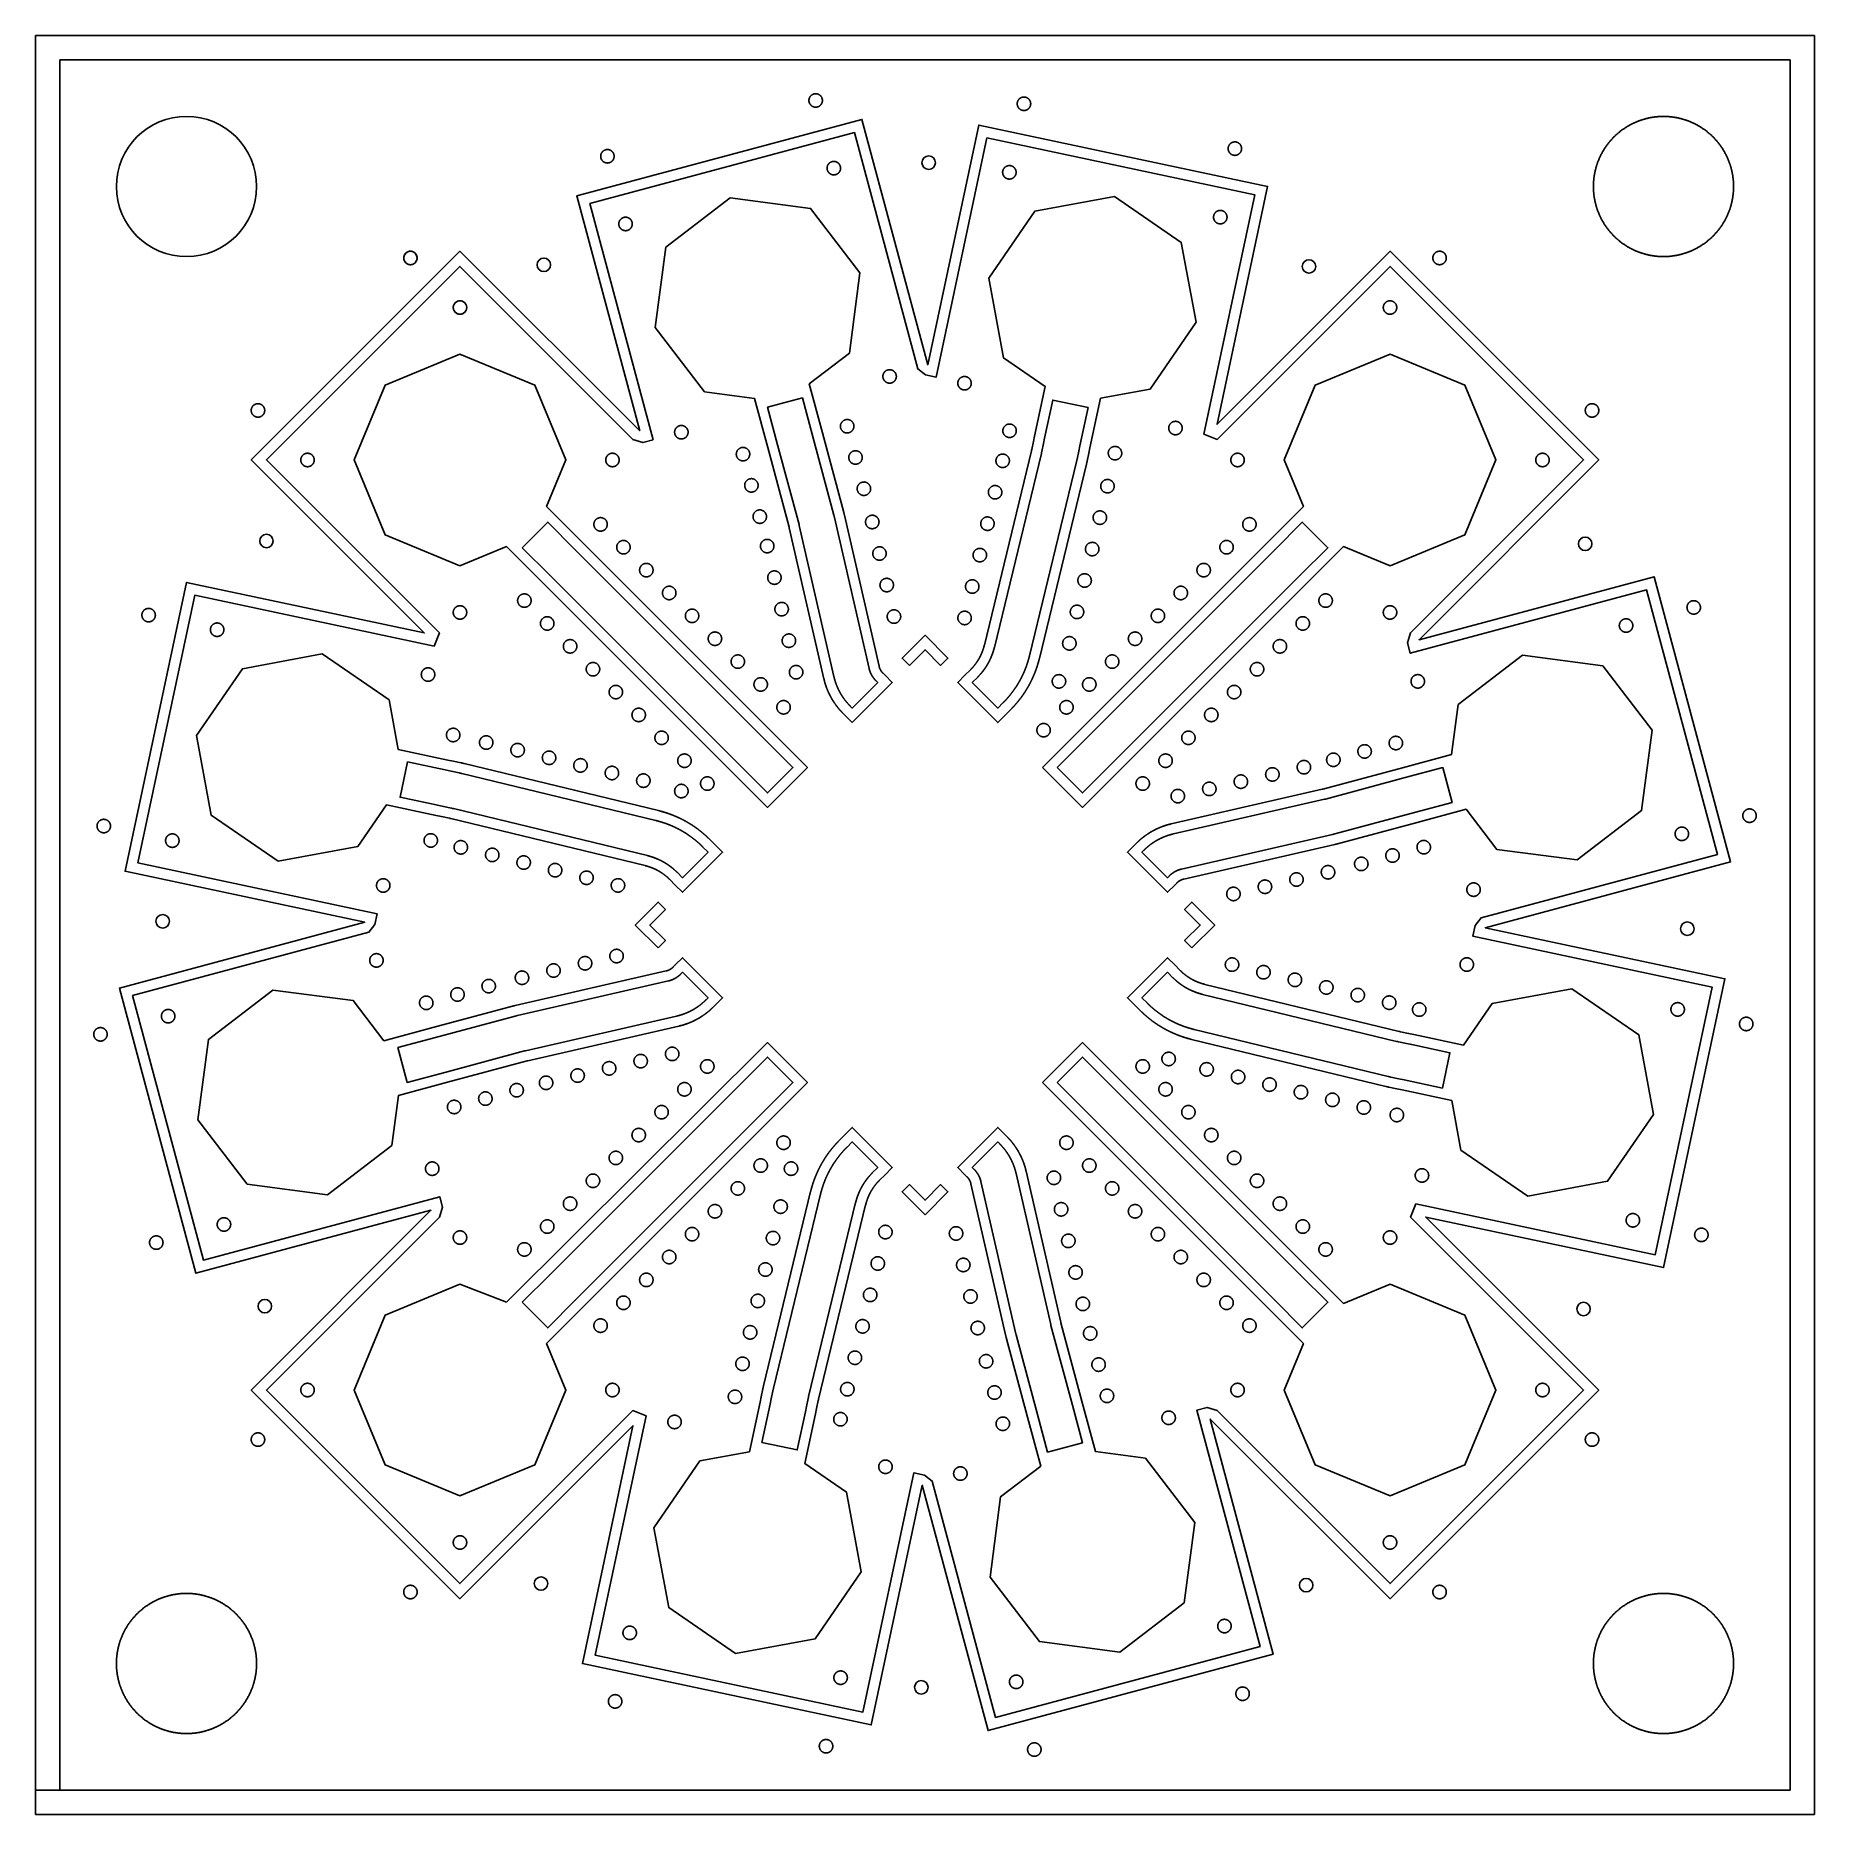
# Model space of a CAD drawing. Extents: x -16500 to 16500, y -16500 to 16500.
import ezdxf

# ---------------------------------------------------------------- set-up
doc = ezdxf.new("R2010")
doc.units = 0
doc.header["$MEASUREMENT"] = 0
doc.layers.add('Top', color=1, linetype='Continuous')
doc.layers.add('Via', color=100, linetype='Continuous')

msp = doc.modelspace()

# ---------------------------------------------------------------- linework, layer by layer
at = {"layer": 'Top'}
for points in [[(-16500, -16500), (-16500, -16050), (-16050, -16050), (16050, -16050), (16050, 16050), (-16050, 16050), (-16050, -16050), (-16500, -16050), (-16500, 16500), (16500, 16500), (16500, -16500)], [(-1349.875, 3755.436), (-1483.872, 3889.432), (-1483.872, 3889.432), (-1521.217, 3926.777), (-1523.516, 3929.081), (-1525.808, 3931.391), (-1528.095, 3933.706), (-1530.376, 3936.027), (-1532.652, 3938.353), (-1534.922, 3940.685), (-1537.186, 3943.022), (-1539.444, 3945.365), (-1541.696, 3947.714), (-1543.943, 3950.068), (-1546.184, 3952.428), (-1548.419, 3954.793), (-1550.649, 3957.163), (-1552.872, 3959.54), (-1555.09, 3961.921), (-1557.302, 3964.308), (-1559.507, 3966.7), (-1561.708, 3969.098), (-1563.902, 3971.501), (-1566.09, 3973.91), (-1568.272, 3976.324), (-1570.449, 3978.743), (-1572.619, 3981.168), (-1574.784, 3983.598), (-1576.942, 3986.033), (-1579.095, 3988.474), (-1581.241, 3990.919), (-1583.382, 3993.371), (-1585.516, 3995.827), (-1587.645, 3998.288), (-1589.767, 4000.755), (-1591.883, 4003.227), (-1593.994, 4005.705), (-1596.098, 4008.187), (-1598.196, 4010.674), (-1600.288, 4013.167), (-1602.374, 4015.665), (-1604.453, 4018.168), (-1606.527, 4020.676), (-1608.594, 4023.189), (-1610.655, 4025.707), (-1612.71, 4028.23), (-1614.759, 4030.759), (-1616.802, 4033.292), (-1618.838, 4035.83), (-1620.868, 4038.374), (-1622.892, 4040.922), (-1624.91, 4043.475), (-1626.921, 4046.033), (-1628.926, 4048.596), (-1630.925, 4051.165), (-1632.917, 4053.737), (-1634.903, 4056.315), (-1636.883, 4058.898), (-1638.856, 4061.486), (-1640.823, 4064.078), (-1642.784, 4066.675), (-1644.738, 4069.277), (-1646.686, 4071.884), (-1648.628, 4074.496), (-1650.563, 4077.112), (-1652.491, 4079.733), (-1654.413, 4082.359), (-1656.329, 4084.989), (-1658.238, 4087.625), (-1660.141, 4090.265), (-1662.037, 4092.909), (-1663.927, 4095.558), (-1665.81, 4098.212), (-1667.687, 4100.871), (-1669.557, 4103.534), (-1671.421, 4106.201), (-1673.278, 4108.874), (-1675.129, 4111.55), (-1676.973, 4114.232), (-1678.81, 4116.918), (-1680.641, 4119.608), (-1682.465, 4122.303), (-1684.283, 4125.002), (-1686.093, 4127.706), (-1687.898, 4130.414), (-1689.695, 4133.127), (-1691.486, 4135.844), (-1693.271, 4138.565), (-1695.048, 4141.291), (-1696.819, 4144.021), (-1698.583, 4146.756), (-1700.341, 4149.494), (-1702.091, 4152.238), (-1703.835, 4154.985), (-1705.572, 4157.737), (-1707.303, 4160.493), (-1709.026, 4163.253), (-1710.743, 4166.017), (-1712.453, 4168.786), (-1714.157, 4171.559), (-1715.853, 4174.336), (-1717.543, 4177.117), (-1719.226, 4179.902), (-1720.902, 4182.692), (-1722.571, 4185.485), (-1724.233, 4188.283), (-1725.888, 4191.084), (-1727.537, 4193.89), (-1729.178, 4196.7), (-1730.813, 4199.514), (-1732.441, 4202.332), (-1734.062, 4205.153), (-1735.676, 4207.979), (-1737.282, 4210.809), (-1738.882, 4213.643), (-1740.475, 4216.48), (-1742.062, 4219.322), (-1743.641, 4222.167), (-1745.213, 4225.016), (-1746.778, 4227.869), (-1748.336, 4230.726), (-1749.887, 4233.587), (-1751.431, 4236.452), (-1752.968, 4239.32), (-1754.498, 4242.192), (-1756.021, 4245.068), (-1757.537, 4247.948), (-1759.045, 4250.831), (-1760.547, 4253.718), (-1762.041, 4256.609), (-1763.529, 4259.503), (-1765.009, 4262.401), (-1766.482, 4265.303), (-1767.948, 4268.208), (-1769.407, 4271.117), (-1770.859, 4274.029), (-1772.304, 4276.945), (-1773.741, 4279.864), (-1775.172, 4282.787), (-1776.595, 4285.714), (-1778.011, 4288.644), (-1779.419, 4291.577), (-1780.821, 4294.514), (-1782.215, 4297.455), (-1783.602, 4300.398), (-1784.982, 4303.346), (-1786.355, 4306.296), (-1787.72, 4309.25), (-1789.078, 4312.207), (-1790.429, 4315.168), (-1791.772, 4318.132), (-1793.109, 4321.099), (-1794.438, 4324.069), (-1795.759, 4327.043), (-1797.074, 4330.02), (-1798.381, 4333), (-1799.68, 4335.984), (-1800.973, 4338.97), (-1802.258, 4341.96), (-1803.535, 4344.953), (-1804.806, 4347.949), (-1806.069, 4350.948), (-1807.324, 4353.95), (-1808.573, 4356.955), (-1809.813, 4359.964), (-1811.047, 4362.975), (-1812.273, 4365.989), (-1813.492, 4369.007), (-1814.703, 4372.027), (-1815.907, 4375.05), (-1817.103, 4378.077), (-1818.292, 4381.106), (-1819.474, 4384.138), (-1820.648, 4387.173), (-1821.814, 4390.211), (-1822.973, 4393.252), (-1824.125, 4396.295), (-1825.269, 4399.342), (-1826.406, 4402.391), (-1827.535, 4405.443), (-1828.657, 4408.498), (-1829.771, 4411.555), (-1830.878, 4414.615), (-1831.977, 4417.678), (-1833.068, 4420.744), (-1834.153, 4423.812), (-1835.229, 4426.883), (-1836.298, 4429.957), (-1837.36, 4433.033), (-1838.414, 4436.112), (-1839.46, 4439.193), (-1840.499, 4442.277), (-1841.53, 4445.363), (-1842.554, 4448.452), (-1843.57, 4451.544), (-1844.578, 4454.638), (-1845.579, 4457.734), (-1846.572, 4460.833), (-1847.558, 4463.935), (-1848.536, 4467.038), (-1849.506, 4470.144), (-1850.469, 4473.253), (-1851.424, 4476.364), (-1852.371, 4479.477), (-1853.311, 4482.593), (-1854.243, 4485.71), (-1855.168, 4488.831), (-1856.085, 4491.953), (-1856.994, 4495.077), (-1857.895, 4498.204), (-1858.789, 4501.333), (-1859.675, 4504.465), (-1860.554, 4507.598), (-1861.424, 4510.733), (-1862.287, 4513.871), (-1863.143, 4517.011), (-1863.99, 4520.153), (-1864.83, 4523.297), (-1865.662, 4526.443), (-1866.487, 4529.591), (-1867.303, 4532.741), (-1868.112, 4535.893), (-1868.913, 4539.047), (-1869.707, 4542.203), (-1870.493, 4545.361), (-1871.271, 4548.52), (-1872.041, 4551.682), (-1872.803, 4554.846), (-1873.558, 4558.011), (-1874.305, 4561.179), (-1875.044, 4564.348), (-1875.775, 4567.519), (-2518.329, 7369.382), (-2518.652, 7370.774), (-2518.982, 7372.164), (-2519.32, 7373.552), (-2519.664, 7374.939), (-2520.016, 7376.323), (-2520.375, 7377.706), (-2520.741, 7379.087), (-2916.976, 8857.855), (-3160.385, 9766.272), (-4088.829, 9888.504), (-5004.839, 11082.272), (-4808.435, 12574.11), (-3614.667, 13490.12), (-2122.829, 13293.716), (-1206.819, 12099.948), (-1403.223, 10608.11), (-2146.163, 10038.032), (-1902.754, 9129.615), (-1506.519, 7650.847), (-1505.692, 7647.743), (-1504.871, 7644.637), (-1504.059, 7641.529), (-1503.254, 7638.42), (-1502.456, 7635.308), (-1501.666, 7632.194), (-1500.884, 7629.078), (-1500.109, 7625.961), (-1499.342, 7622.842), (-1498.582, 7619.72), (-1497.83, 7616.597), (-1497.085, 7613.472), (-1496.348, 7610.346), (-1495.619, 7607.217), (-1494.897, 7604.087), (-852.343, 4802.223), (-852.008, 4800.781), (-851.665, 4799.341), (-851.315, 4797.902), (-850.957, 4796.465), (-850.591, 4795.031), (-850.217, 4793.598), (-849.836, 4792.167), (-849.447, 4790.738), (-849.05, 4789.312), (-848.646, 4787.887), (-848.234, 4786.465), (-847.815, 4785.045), (-847.387, 4783.628), (-846.952, 4782.212), (-846.51, 4780.799), (-846.06, 4779.389), (-845.602, 4777.98), (-845.137, 4776.575), (-844.664, 4775.172), (-844.183, 4773.771), (-843.695, 4772.373), (-843.2, 4770.978), (-842.697, 4769.585), (-842.187, 4768.195), (-841.669, 4766.808), (-841.143, 4765.424), (-840.61, 4764.042), (-840.07, 4762.664), (-839.523, 4761.288), (-838.967, 4759.915), (-838.405, 4758.546), (-837.835, 4757.179), (-837.258, 4755.815), (-836.673, 4754.455), (-836.082, 4753.098), (-835.483, 4751.744), (-834.876, 4750.393), (-834.262, 4749.045), (-833.642, 4747.701), (-833.013, 4746.36), (-832.378, 4745.023), (-831.735, 4743.689), (-831.086, 4742.358), (-830.429, 4741.031), (-829.765, 4739.708), (-829.094, 4738.388), (-828.415, 4737.072), (-827.73, 4735.759), (-827.038, 4734.451), (-826.338, 4733.146), (-825.632, 4731.844), (-824.919, 4730.547), (-824.198, 4729.253), (-823.471, 4727.963), (-822.737, 4726.678), (-821.995, 4725.396), (-821.247, 4724.118), (-820.492, 4722.844), (-819.731, 4721.575), (-818.962, 4720.309), (-818.187, 4719.048), (-817.404, 4717.79), (-816.615, 4716.537), (-815.82, 4715.289), (-815.017, 4714.044), (-814.208, 4712.804), (-813.392, 4711.569), (-812.57, 4710.337), (-811.741, 4709.11), (-810.905, 4707.888), (-810.063, 4706.67), (-809.214, 4705.457), (-808.359, 4704.248), (-807.498, 4703.044), (-806.629, 4701.845), (-805.755, 4700.65), (-804.874, 4699.46), (-803.986, 4698.275), (-803.092, 4697.094), (-802.192, 4695.919), (-801.286, 4694.748), (-800.373, 4693.582), (-799.454, 4692.421), (-798.528, 4691.265), (-797.597, 4690.114), (-796.659, 4688.968), (-795.715, 4687.828), (-794.765, 4686.692), (-793.809, 4685.561), (-792.847, 4684.436), (-791.879, 4683.315), (-790.905, 4682.2), (-789.925, 4681.091), (-788.938, 4679.986), (-787.946, 4678.887), (-786.948, 4677.793), (-785.944, 4676.705), (-784.935, 4675.622), (-783.919, 4674.544), (-782.898, 4673.472), (-781.871, 4672.406), (-780.838, 4671.345), (-779.799, 4670.289), (-778.755, 4669.239), (-741.764, 4632.248), (-741.763, 4632.248), (-607.413, 4497.898)], [(-8626.703, 6660.703), (-10016.875, 7236.531), (-10592.703, 8626.703), (-10016.875, 10016.875), (-8626.703, 10592.703), (-7236.531, 10016.875), (-6660.703, 8626.703), (-7019.069, 7761.531), (-2181.424, 2923.887), (-2923.887, 2181.424), (-7761.531, 7019.069)], [(2181.424, 2923.887), (7019.069, 7761.531), (6660.703, 8626.703), (7236.531, 10016.875), (8626.703, 10592.703), (10016.875, 10016.875), (10592.703, 8626.703), (10016.875, 7236.531), (8626.703, 6660.703), (7761.531, 7019.069), (2923.887, 2181.424)], [(-2733.45, 8907.031), (-2337.216, 7428.263), (-2336.733, 7426.447), (-2336.258, 7424.629), (-2335.79, 7422.809), (-2335.329, 7420.988), (-2334.876, 7419.164), (-2334.43, 7417.339), (-2333.991, 7415.512), (-2333.56, 7413.683), (-2333.137, 7411.853), (-1690.583, 4609.989), (-1689.905, 4607.054), (-1689.22, 4604.121), (-1688.528, 4601.189), (-1687.827, 4598.26), (-1687.119, 4595.332), (-1686.403, 4592.406), (-1685.679, 4589.483), (-1684.947, 4586.561), (-1684.208, 4583.641), (-1683.461, 4580.723), (-1682.706, 4577.807), (-1681.943, 4574.893), (-1681.173, 4571.981), (-1680.395, 4569.071), (-1679.609, 4566.163), (-1678.816, 4563.257), (-1678.015, 4560.354), (-1677.206, 4557.452), (-1676.389, 4554.553), (-1675.565, 4551.656), (-1674.733, 4548.761), (-1673.893, 4545.868), (-1673.046, 4542.977), (-1672.191, 4540.089), (-1671.328, 4537.203), (-1670.458, 4534.319), (-1669.58, 4531.438), (-1668.695, 4528.559), (-1667.801, 4525.682), (-1666.901, 4522.808), (-1665.992, 4519.936), (-1665.076, 4517.067), (-1664.152, 4514.2), (-1663.221, 4511.335), (-1662.282, 4508.473), (-1661.336, 4505.614), (-1660.381, 4502.757), (-1659.42, 4499.902), (-1658.451, 4497.05), (-1657.474, 4494.201), (-1656.489, 4491.354), (-1655.498, 4488.51), (-1654.498, 4485.668), (-1653.491, 4482.83), (-1652.477, 4479.994), (-1651.454, 4477.16), (-1650.425, 4474.329), (-1649.388, 4471.501), (-1648.343, 4468.676), (-1647.291, 4465.854), (-1646.232, 4463.034), (-1645.165, 4460.217), (-1644.09, 4457.403), (-1643.008, 4454.592), (-1641.919, 4451.784), (-1640.822, 4448.979), (-1639.718, 4446.176), (-1638.606, 4443.377), (-1637.487, 4440.58), (-1636.36, 4437.787), (-1635.226, 4434.996), (-1634.085, 4432.209), (-1632.936, 4429.424), (-1631.78, 4426.643), (-1630.616, 4423.865), (-1629.445, 4421.089), (-1628.267, 4418.317), (-1627.081, 4415.548), (-1625.888, 4412.783), (-1624.688, 4410.02), (-1623.48, 4407.26), (-1622.265, 4404.504), (-1621.043, 4401.751), (-1619.813, 4399.001), (-1618.577, 4396.255), (-1617.332, 4393.512), (-1616.081, 4390.772), (-1614.822, 4388.035), (-1613.556, 4385.302), (-1612.283, 4382.572), (-1611.003, 4379.846), (-1609.715, 4377.123), (-1608.42, 4374.403), (-1607.118, 4371.687), (-1605.809, 4368.975), (-1604.492, 4366.265), (-1603.168, 4363.56), (-1601.837, 4360.857), (-1600.499, 4358.159), (-1599.154, 4355.464), (-1597.802, 4352.772), (-1596.442, 4350.084), (-1595.076, 4347.4), (-1593.702, 4344.72), (-1592.321, 4342.043), (-1590.933, 4339.369), (-1589.538, 4336.7), (-1588.136, 4334.034), (-1586.727, 4331.372), (-1585.311, 4328.713), (-1583.887, 4326.058), (-1582.457, 4323.408), (-1581.02, 4320.761), (-1579.575, 4318.117), (-1578.124, 4315.478), (-1576.666, 4312.842), (-1575.2, 4310.211), (-1573.728, 4307.583), (-1572.249, 4304.959), (-1570.762, 4302.339), (-1569.269, 4299.723), (-1567.769, 4297.111), (-1566.262, 4294.503), (-1564.748, 4291.899), (-1563.227, 4289.299), (-1561.699, 4286.703), (-1560.164, 4284.112), (-1558.623, 4281.524), (-1557.074, 4278.94), (-1555.519, 4276.361), (-1553.957, 4273.785), (-1552.388, 4271.214), (-1550.812, 4268.647), (-1549.23, 4266.084), (-1547.64, 4263.525), (-1546.044, 4260.971), (-1544.441, 4258.421), (-1542.832, 4255.875), (-1541.215, 4253.333), (-1539.592, 4250.796), (-1537.962, 4248.263), (-1536.325, 4245.734), (-1534.682, 4243.209), (-1533.032, 4240.689), (-1531.375, 4238.174), (-1529.712, 4235.663), (-1528.042, 4233.156), (-1526.365, 4230.654), (-1524.682, 4228.156), (-1522.992, 4225.662), (-1521.295, 4223.173), (-1519.592, 4220.689), (-1517.882, 4218.209), (-1516.166, 4215.734), (-1514.443, 4213.263), (-1512.714, 4210.797), (-1510.978, 4208.335), (-1509.235, 4205.878), (-1507.486, 4203.426), (-1505.731, 4200.978), (-1503.969, 4198.535), (-1502.2, 4196.097), (-1500.425, 4193.663), (-1498.644, 4191.234), (-1496.856, 4188.81), (-1495.062, 4186.391), (-1493.261, 4183.976), (-1491.454, 4181.566), (-1489.641, 4179.161), (-1487.821, 4176.761), (-1485.995, 4174.366), (-1484.162, 4171.975), (-1482.323, 4169.589), (-1480.478, 4167.209), (-1478.627, 4164.833), (-1476.769, 4162.462), (-1474.905, 4160.096), (-1473.034, 4157.735), (-1471.158, 4155.379), (-1469.275, 4153.028), (-1467.386, 4150.681), (-1465.49, 4148.34), (-1463.589, 4146.004), (-1461.681, 4143.673), (-1459.767, 4141.347), (-1457.847, 4139.027), (-1455.921, 4136.711), (-1453.988, 4134.4), (-1452.05, 4132.095), (-1450.105, 4129.795), (-1448.154, 4127.499), (-1446.198, 4125.209), (-1444.235, 4122.925), (-1442.266, 4120.645), (-1440.291, 4118.371), (-1438.31, 4116.102), (-1436.323, 4113.838), (-1434.33, 4111.58), (-1432.331, 4109.326), (-1430.326, 4107.078), (-1428.315, 4104.836), (-1426.298, 4102.599), (-1424.275, 4100.367), (-1422.247, 4098.14), (-1420.212, 4095.919), (-1418.171, 4093.703), (-1416.125, 4091.493), (-1414.073, 4089.288), (-1412.015, 4087.089), (-1409.951, 4084.895), (-1407.881, 4082.707), (-1405.805, 4080.524), (-1403.724, 4078.346), (-1401.637, 4076.175), (-1399.544, 4074.008), (-1397.446, 4071.847), (-1395.341, 4069.692), (-1393.231, 4067.543), (-1391.116, 4065.399), (-1388.994, 4063.26), (-1386.867, 4061.128), (-1349.876, 4024.136), (-876.114, 4497.898), (-913.106, 4534.889), (-914.467, 4536.256), (-915.822, 4537.628), (-917.172, 4539.006), (-918.515, 4540.39), (-919.854, 4541.779), (-921.186, 4543.173), (-922.513, 4544.573), (-923.833, 4545.979), (-925.148, 4547.39), (-926.457, 4548.806), (-927.76, 4550.228), (-929.058, 4551.656), (-930.349, 4553.088), (-931.634, 4554.526), (-932.914, 4555.97), (-934.187, 4557.418), (-935.455, 4558.872), (-936.716, 4560.332), (-937.971, 4561.796), (-939.22, 4563.266), (-940.464, 4564.74), (-941.7, 4566.22), (-942.931, 4567.705), (-944.156, 4569.195), (-945.374, 4570.69), (-946.587, 4572.191), (-947.793, 4573.696), (-948.992, 4575.206), (-950.186, 4576.721), (-951.373, 4578.241), (-952.554, 4579.766), (-953.728, 4581.296), (-954.897, 4582.831), (-956.058, 4584.371), (-957.214, 4585.915), (-958.363, 4587.464), (-959.505, 4589.018), (-960.641, 4590.577), (-961.771, 4592.14), (-962.894, 4593.708), (-964.011, 4595.281), (-965.121, 4596.858), (-966.224, 4598.44), (-967.321, 4600.027), (-968.412, 4601.618), (-969.495, 4603.213), (-970.573, 4604.813), (-971.643, 4606.418), (-972.707, 4608.026), (-973.764, 4609.64), (-974.814, 4611.257), (-975.858, 4612.879), (-976.895, 4614.506), (-977.925, 4616.136), (-978.949, 4617.771), (-979.965, 4619.41), (-980.975, 4621.053), (-981.978, 4622.701), (-982.975, 4624.352), (-983.964, 4626.008), (-984.946, 4627.668), (-985.922, 4629.332), (-986.891, 4631), (-987.852, 4632.671), (-988.807, 4634.347), (-989.755, 4636.027), (-990.696, 4637.711), (-991.63, 4639.399), (-992.556, 4641.09), (-993.476, 4642.785), (-994.389, 4644.484), (-995.295, 4646.187), (-996.193, 4647.894), (-997.085, 4649.604), (-997.969, 4651.318), (-998.847, 4653.036), (-999.717, 4654.757), (-1000.58, 4656.482), (-1001.436, 4658.211), (-1002.285, 4659.943), (-1003.126, 4661.678), (-1003.961, 4663.417), (-1004.788, 4665.159), (-1005.608, 4666.905), (-1006.42, 4668.655), (-1007.226, 4670.407), (-1008.024, 4672.163), (-1008.814, 4673.922), (-1009.598, 4675.685), (-1010.374, 4677.45), (-1011.143, 4679.219), (-1011.905, 4680.991), (-1012.659, 4682.767), (-1013.405, 4684.545), (-1014.145, 4686.326), (-1014.877, 4688.111), (-1015.601, 4689.898), (-1016.319, 4691.689), (-1017.028, 4693.482), (-1017.731, 4695.279), (-1018.425, 4697.078), (-1019.113, 4698.88), (-1019.793, 4700.685), (-1020.465, 4702.493), (-1021.13, 4704.303), (-1021.787, 4706.117), (-1022.437, 4707.933), (-1023.08, 4709.751), (-1023.714, 4711.573), (-1024.342, 4713.396), (-1024.961, 4715.223), (-1025.573, 4717.052), (-1026.178, 4718.884), (-1026.775, 4720.718), (-1027.364, 4722.554), (-1027.945, 4724.393), (-1028.519, 4726.235), (-1029.086, 4728.078), (-1029.644, 4729.925), (-1030.195, 4731.773), (-1030.739, 4733.624), (-1031.274, 4735.476), (-1031.802, 4737.332), (-1032.323, 4739.189), (-1032.835, 4741.048), (-1033.34, 4742.91), (-1033.837, 4744.773), (-1034.327, 4746.639), (-1034.808, 4748.507), (-1035.282, 4750.376), (-1035.748, 4752.248), (-1036.207, 4754.121), (-1036.657, 4755.997), (-1037.1, 4757.874), (-1037.535, 4759.753), (-1680.089, 7561.617), (-1680.752, 7564.489), (-1681.422, 7567.361), (-1682.1, 7570.23), (-1682.785, 7573.097), (-1683.478, 7575.963), (-1684.178, 7578.827), (-1684.885, 7581.689), (-1685.6, 7584.55), (-1686.322, 7587.408), (-1687.052, 7590.265), (-1687.789, 7593.119), (-1688.534, 7595.972), (-1689.286, 7598.823), (-1690.045, 7601.672), (-2086.279, 9080.44), (-2273.406, 9778.804), (-2920.576, 9605.395)], [(2874.434, 8891.221), (3024.754, 9598.421), (2369.395, 9737.722), (2219.075, 9030.522), (2197.819, 8930.521), (2166.102, 8781.304), (2165.474, 8778.37), (2164.839, 8775.438), (2164.196, 8772.507), (2163.546, 8769.579), (2162.889, 8766.652), (2162.223, 8763.726), (2161.551, 8760.803), (2160.87, 8757.881), (2160.182, 8754.961), (2159.487, 8752.042), (2158.784, 8749.126), (1286.297, 5149.02), (1285.574, 5146.054), (1284.843, 5143.09), (1284.105, 5140.128), (1283.359, 5137.168), (1282.605, 5134.21), (1281.843, 5131.254), (1281.074, 5128.3), (1280.297, 5125.348), (1279.512, 5122.398), (1278.719, 5119.45), (1277.919, 5116.504), (1277.111, 5113.561), (1276.295, 5110.619), (1275.472, 5107.68), (1274.641, 5104.742), (1273.802, 5101.807), (1272.955, 5098.874), (1272.101, 5095.944), (1271.239, 5093.015), (1270.369, 5090.089), (1269.492, 5087.165), (1268.607, 5084.244), (1267.715, 5081.325), (1266.815, 5078.408), (1265.907, 5075.493), (1264.991, 5072.581), (1264.068, 5069.672), (1263.138, 5066.764), (1262.199, 5063.86), (1261.253, 5060.957), (1260.3, 5058.057), (1259.339, 5055.16), (1258.37, 5052.265), (1257.394, 5049.373), (1256.41, 5046.483), (1255.418, 5043.596), (1254.419, 5040.712), (1253.413, 5037.83), (1252.399, 5034.951), (1251.377, 5032.074), (1250.348, 5029.2), (1249.311, 5026.329), (1248.267, 5023.461), (1247.215, 5020.595), (1246.156, 5017.732), (1245.089, 5014.872), (1244.015, 5012.015), (1242.933, 5009.16), (1241.844, 5006.308), (1240.747, 5003.46), (1239.643, 5000.614), (1238.532, 4997.771), (1237.413, 4994.931), (1236.286, 4992.094), (1235.152, 4989.259), (1234.011, 4986.428), (1232.862, 4983.6), (1231.706, 4980.775), (1230.543, 4977.953), (1229.372, 4975.133), (1228.194, 4972.317), (1227.008, 4969.505), (1225.815, 4966.695), (1224.614, 4963.888), (1223.407, 4961.085), (1222.192, 4958.284), (1220.969, 4955.487), (1219.739, 4952.693), (1218.502, 4949.903), (1217.258, 4947.115), (1216.006, 4944.331), (1214.747, 4941.55), (1213.481, 4938.772), (1212.208, 4935.998), (1210.927, 4933.227), (1209.639, 4930.46), (1208.344, 4927.696), (1207.041, 4924.935), (1205.731, 4922.178), (1204.414, 4919.424), (1203.09, 4916.673), (1201.759, 4913.926), (1200.42, 4911.183), (1199.074, 4908.443), (1197.721, 4905.707), (1196.361, 4902.974), (1194.994, 4900.244), (1193.62, 4897.519), (1192.238, 4894.797), (1190.849, 4892.078), (1189.454, 4889.363), (1188.051, 4886.652), (1186.641, 4883.945), (1185.224, 4881.241), (1183.799, 4878.541), (1182.368, 4875.845), (1180.93, 4873.152), (1179.485, 4870.464), (1178.032, 4867.779), (1176.573, 4865.098), (1175.106, 4862.42), (1173.633, 4859.747), (1172.152, 4857.077), (1170.665, 4854.412), (1169.171, 4851.75), (1167.669, 4849.092), (1166.161, 4846.438), (1164.646, 4843.788), (1163.123, 4841.142), (1161.594, 4838.5), (1160.058, 4835.862), (1158.515, 4833.228), (1156.965, 4830.599), (1155.408, 4827.973), (1153.845, 4825.351), (1152.274, 4822.733), (1150.697, 4820.12), (1149.113, 4817.511), (1147.522, 4814.905), (1145.924, 4812.305), (1144.319, 4809.708), (1142.708, 4807.115), (1141.089, 4804.527), (1139.464, 4801.943), (1137.833, 4799.363), (1136.194, 4796.787), (1134.549, 4794.216), (1132.897, 4791.649), (1131.238, 4789.087), (1129.573, 4786.528), (1127.9, 4783.974), (1126.222, 4781.425), (1124.536, 4778.88), (1122.844, 4776.339), (1121.145, 4773.803), (1119.44, 4771.271), (1117.728, 4768.744), (1116.009, 4766.221), (1114.284, 4763.703), (1112.552, 4761.189), (1110.813, 4758.68), (1109.068, 4756.176), (1107.316, 4753.675), (1105.558, 4751.18), (1103.794, 4748.689), (1102.022, 4746.203), (1100.245, 4743.721), (1098.461, 4741.245), (1096.67, 4738.772), (1094.873, 4736.305), (1093.069, 4733.842), (1091.259, 4731.384), (1089.442, 4728.931), (1087.62, 4726.482), (1085.79, 4724.039), (1083.954, 4721.6), (1082.112, 4719.166), (1080.264, 4716.736), (1078.409, 4714.312), (1076.548, 4711.892), (1074.68, 4709.478), (1072.806, 4707.068), (1070.926, 4704.663), (1069.04, 4702.263), (1067.147, 4699.868), (1065.248, 4697.478), (1063.343, 4695.093), (1061.431, 4692.713), (1059.514, 4690.338), (1057.59, 4687.968), (1055.659, 4685.603), (1053.723, 4683.243), (1051.781, 4680.889), (1049.832, 4678.539), (1047.877, 4676.194), (1045.916, 4673.855), (1043.949, 4671.521), (1041.976, 4669.192), (1039.997, 4666.868), (1038.011, 4664.549), (1036.02, 4662.235), (1034.022, 4659.927), (1032.019, 4657.624), (1030.009, 4655.326), (1027.993, 4653.034), (1025.972, 4650.746), (1023.944, 4648.465), (1021.911, 4646.188), (1019.871, 4643.917), (1017.826, 4641.651), (1015.774, 4639.39), (1013.717, 4637.135), (1011.654, 4634.885), (1009.585, 4632.641), (1007.51, 4630.402), (1005.429, 4628.168), (1003.342, 4625.94), (1001.25, 4623.718), (999.152, 4621.501), (997.048, 4619.289), (994.938, 4617.083), (992.822, 4614.883), (990.701, 4612.688), (988.573, 4610.498), (986.44, 4608.314), (984.302, 4606.136), (982.157, 4603.964), (980.007, 4601.797), (977.852, 4599.635), (876.114, 4497.898), (1349.876, 4024.136), (1451.613, 4125.874), (1454.323, 4128.589), (1457.026, 4131.309), (1459.724, 4134.036), (1462.416, 4136.768), (1465.103, 4139.505), (1467.784, 4142.248), (1470.459, 4144.997), (1473.128, 4147.751), (1475.791, 4150.511), (1478.449, 4153.276), (1481.101, 4156.047), (1483.747, 4158.824), (1486.388, 4161.606), (1489.022, 4164.394), (1491.651, 4167.187), (1494.274, 4169.985), (1496.891, 4172.789), (1499.502, 4175.599), (1502.107, 4178.414), (1504.706, 4181.234), (1507.3, 4184.06), (1509.887, 4186.891), (1512.469, 4189.728), (1515.045, 4192.57), (1517.614, 4195.417), (1520.178, 4198.27), (1522.736, 4201.128), (1525.288, 4203.991), (1527.834, 4206.86), (1530.373, 4209.734), (1532.907, 4212.614), (1535.435, 4215.498), (1537.957, 4218.388), (1540.473, 4221.283), (1542.982, 4224.184), (1545.486, 4227.09), (1547.983, 4230.001), (1550.475, 4232.917), (1552.96, 4235.838), (1555.439, 4238.765), (1557.912, 4241.696), (1560.379, 4244.633), (1562.84, 4247.575), (1565.295, 4250.522), (1567.743, 4253.475), (1570.186, 4256.432), (1572.622, 4259.395), (1575.052, 4262.362), (1577.475, 4265.335), (1579.893, 4268.313), (1582.304, 4271.295), (1584.709, 4274.283), (1587.108, 4277.276), (1589.501, 4280.274), (1591.887, 4283.277), (1594.267, 4286.284), (1596.64, 4289.297), (1599.008, 4292.315), (1601.369, 4295.338), (1603.724, 4298.365), (1606.072, 4301.398), (1608.414, 4304.435), (1610.75, 4307.477), (1613.079, 4310.525), (1615.402, 4313.577), (1617.719, 4316.634), (1620.029, 4319.695), (1622.333, 4322.762), (1624.63, 4325.833), (1626.921, 4328.909), (1629.206, 4331.99), (1631.484, 4335.076), (1633.755, 4338.166), (1636.02, 4341.262), (1638.279, 4344.362), (1640.531, 4347.466), (1642.777, 4350.576), (1645.016, 4353.69), (1647.249, 4356.808), (1649.475, 4359.932), (1651.695, 4363.06), (1653.908, 4366.192), (1656.114, 4369.33), (1658.314, 4372.471), (1660.508, 4375.618), (1662.694, 4378.769), (1664.875, 4381.925), (1667.048, 4385.085), (1669.215, 4388.249), (1671.376, 4391.419), (1673.529, 4394.592), (1675.676, 4397.77), (1677.817, 4400.953), (1679.951, 4404.14), (1682.078, 4407.332), (1684.198, 4410.528), (1686.312, 4413.728), (1688.419, 4416.933), (1690.52, 4420.143), (1692.613, 4423.356), (1694.7, 4426.574), (1696.781, 4429.797), (1698.854, 4433.023), (1700.921, 4436.255), (1702.981, 4439.49), (1705.034, 4442.73), (1707.08, 4445.974), (1709.12, 4449.222), (1711.153, 4452.474), (1713.179, 4455.731), (1715.198, 4458.992), (1717.211, 4462.257), (1719.216, 4465.526), (1721.215, 4468.8), (1723.207, 4472.078), (1725.192, 4475.36), (1727.17, 4478.646), (1729.141, 4481.936), (1731.106, 4485.23), (1733.063, 4488.528), (1735.014, 4491.831), (1736.958, 4495.137), (1738.895, 4498.448), (1740.825, 4501.763), (1742.747, 4505.081), (1744.664, 4508.404), (1746.573, 4511.73), (1748.475, 4515.061), (1750.37, 4518.396), (1752.258, 4521.734), (1754.139, 4525.077), (1756.013, 4528.423), (1757.881, 4531.774), (1759.741, 4535.128), (1761.594, 4538.486), (1763.44, 4541.848), (1765.279, 4545.214), (1767.111, 4548.583), (1768.936, 4551.957), (1770.754, 4555.334), (1772.565, 4558.715), (1774.369, 4562.1), (1776.166, 4565.489), (1777.956, 4568.881), (1779.738, 4572.277), (1781.514, 4575.677), (1783.282, 4579.08), (1785.043, 4582.488), (1786.798, 4585.899), (1788.545, 4589.313), (1790.284, 4592.731), (1792.017, 4596.153), (1793.743, 4599.579), (1795.461, 4603.008), (1797.172, 4606.44), (1798.876, 4609.876), (1800.573, 4613.316), (1802.263, 4616.759), (1803.945, 4620.206), (1805.621, 4623.656), (1807.289, 4627.11), (1808.95, 4630.568), (1810.603, 4634.028), (1812.25, 4637.493), (1813.889, 4640.96), (1815.52, 4644.431), (1817.145, 4647.906), (1818.762, 4651.384), (1820.372, 4654.865), (1821.975, 4658.349), (1823.571, 4661.837), (1825.159, 4665.328), (1826.74, 4668.823), (1828.313, 4672.321), (1829.88, 4675.822), (1831.439, 4679.326), (1832.99, 4682.834), (1834.535, 4686.345), (1836.072, 4689.859), (1837.601, 4693.376), (1839.123, 4696.897), (1840.638, 4700.421), (1842.146, 4703.947), (1843.646, 4707.477), (1845.139, 4711.01), (1846.624, 4714.547), (1848.102, 4718.086), (1849.573, 4721.628), (1851.036, 4725.174), (1852.492, 4728.722), (1853.94, 4732.274), (1855.381, 4735.828), (1856.814, 4739.386), (1858.24, 4742.947), (1859.659, 4746.51), (1861.07, 4750.077), (1862.474, 4753.646), (1863.87, 4757.218), (1865.259, 4760.794), (1866.64, 4764.372), (1868.014, 4767.953), (1869.38, 4771.537), (1870.739, 4775.124), (1872.09, 4778.713), (1873.434, 4782.306), (1874.77, 4785.901), (1876.099, 4789.499), (1877.42, 4793.099), (1878.734, 4796.703), (1880.04, 4800.309), (1881.339, 4803.918), (1882.63, 4807.53), (1883.913, 4811.144), (1885.189, 4814.761), (1886.458, 4818.381), (1887.719, 4822.003), (1888.972, 4825.628), (1890.218, 4829.256), (1891.456, 4832.886), (1892.686, 4836.519), (1893.909, 4840.154), (1895.125, 4843.792), (1896.332, 4847.433), (1897.532, 4851.075), (1898.725, 4854.721), (1899.91, 4858.369), (1901.087, 4862.019), (1902.257, 4865.672), (1903.419, 4869.327), (1904.573, 4872.985), (1905.72, 4876.645), (1906.859, 4880.307), (1907.99, 4883.972), (1909.114, 4887.64), (1910.23, 4891.309), (1911.338, 4894.981), (1912.439, 4898.655), (1913.532, 4902.332), (1914.617, 4906.01), (1915.695, 4909.691), (1916.765, 4913.375), (1917.827, 4917.06), (1918.881, 4920.748), (1919.928, 4924.438), (1920.967, 4928.13), (1921.999, 4931.824), (1923.022, 4935.52), (1924.038, 4939.219), (1925.047, 4942.92), (1926.047, 4946.622), (1927.04, 4950.327), (1928.025, 4954.034), (1929.002, 4957.743), (1929.971, 4961.454), (1930.933, 4965.167), (1931.887, 4968.882), (1932.833, 4972.599), (1933.772, 4976.318), (1934.702, 4980.039), (1935.625, 4983.762), (1936.54, 4987.486), (1937.447, 4991.213), (2809.935, 8591.319), (2810.806, 8594.928), (2811.669, 8598.539), (2812.525, 8602.152), (2813.374, 8605.766), (2814.216, 8609.383), (2815.05, 8613), (2815.877, 8616.62), (2816.697, 8620.241), (2817.509, 8623.864), (2818.314, 8627.489), (2819.112, 8631.115), (2819.902, 8634.742), (2820.685, 8638.372), (2821.46, 8642.003), (2853.178, 8791.221)], [(-7473.412, 6999.65), (-6962.174, 6488.412), (-6962.174, 6488.412), (-2923.887, 2450.125), (-2450.125, 2923.887), (-6488.412, 6962.174), (-6488.412, 6962.174), (-6999.65, 7473.412)], [(2450.125, 2923.887), (2923.887, 2450.125), (6962.174, 6488.412), (6962.174, 6488.412), (7473.412, 6999.65), (6999.65, 7473.412), (6488.412, 6962.174), (6488.412, 6962.174)], [(-289.914, 4815.397), (-424.264, 4949.747), (0, 5374.012), (424.264, 4949.747), (289.914, 4815.397), (0, 5105.311)], [(-8851.717, 3060.282), (-9771.628, 3255.815), (-9942.284, 4176.589), (-11182.356, 5028.867), (-12661.87, 4754.655), (-13514.148, 3514.583), (-13239.936, 2035.069), (-11999.864, 1182.791), (-10520.35, 1457.003), (-9989.936, 2228.76), (-9070.025, 2033.227), (-8970.025, 2011.971), (-8820.807, 1980.254), (-8818.106, 1979.676), (-8815.407, 1979.09), (-8812.71, 1978.497), (-8810.014, 1977.896), (-8807.32, 1977.287), (-8804.628, 1976.671), (-8801.937, 1976.047), (-8799.249, 1975.415), (-8796.562, 1974.776), (-8793.877, 1974.13), (-5193.771, 1101.642), (-5191.055, 1100.98), (-5188.341, 1100.31), (-5185.629, 1099.632), (-5182.919, 1098.946), (-5180.211, 1098.253), (-5177.504, 1097.552), (-5174.8, 1096.843), (-5172.098, 1096.126), (-5169.398, 1095.402), (-5166.7, 1094.669), (-5164.005, 1093.929), (-5161.311, 1093.182), (-5158.619, 1092.426), (-5155.93, 1091.663), (-5153.243, 1090.893), (-5150.558, 1090.114), (-5147.875, 1089.328), (-5145.195, 1088.534), (-5142.517, 1087.733), (-5139.841, 1086.923), (-5137.167, 1086.106), (-5134.496, 1085.282), (-5131.828, 1084.45), (-5129.161, 1083.61), (-5126.497, 1082.762), (-5123.836, 1081.907), (-5121.177, 1081.044), (-5118.52, 1080.174), (-5115.866, 1079.296), (-5113.215, 1078.41), (-5110.566, 1077.517), (-5107.919, 1076.616), (-5105.275, 1075.708), (-5102.634, 1074.792), (-5099.996, 1073.869), (-5097.36, 1072.938), (-5094.727, 1071.999), (-5092.096, 1071.053), (-5089.468, 1070.099), (-5086.843, 1069.138), (-5084.221, 1068.169), (-5081.601, 1067.193), (-5078.985, 1066.209), (-5076.371, 1065.218), (-5073.76, 1064.219), (-5071.152, 1063.213), (-5068.547, 1062.199), (-5065.944, 1061.178), (-5063.345, 1060.149), (-5060.749, 1059.113), (-5058.155, 1058.069), (-5055.565, 1057.018), (-5052.977, 1055.96), (-5050.393, 1054.894), (-5047.812, 1053.821), (-5045.233, 1052.74), (-5042.658, 1051.652), (-5040.086, 1050.557), (-5037.518, 1049.454), (-5034.952, 1048.344), (-5032.39, 1047.227), (-5029.83, 1046.102), (-5027.274, 1044.97), (-5024.722, 1043.83), (-5022.172, 1042.683), (-5019.626, 1041.529), (-5017.083, 1040.368), (-5014.544, 1039.199), (-5012.008, 1038.023), (-5009.475, 1036.84), (-5006.945, 1035.65), (-5004.419, 1034.452), (-5001.897, 1033.247), (-4999.378, 1032.035), (-4996.862, 1030.815), (-4994.35, 1029.589), (-4991.842, 1028.355), (-4989.337, 1027.114), (-4986.836, 1025.866), (-4984.338, 1024.61), (-4981.844, 1023.348), (-4979.353, 1022.078), (-4976.866, 1020.802), (-4974.383, 1019.518), (-4971.903, 1018.227), (-4969.428, 1016.929), (-4966.955, 1015.623), (-4964.487, 1014.311), (-4962.023, 1012.992), (-4959.562, 1011.665), (-4957.105, 1010.332), (-4954.652, 1008.991), (-4952.202, 1007.644), (-4949.757, 1006.289), (-4947.315, 1004.928), (-4944.878, 1003.559), (-4942.444, 1002.183), (-4940.015, 1000.801), (-4937.589, 999.411), (-4935.167, 998.015), (-4932.749, 996.612), (-4930.336, 995.201), (-4927.926, 993.784), (-4925.52, 992.36), (-4923.119, 990.929), (-4920.722, 989.491), (-4918.328, 988.046), (-4915.939, 986.595), (-4913.554, 985.136), (-4911.174, 983.671), (-4908.797, 982.199), (-4906.425, 980.72), (-4904.057, 979.234), (-4901.693, 977.742), (-4899.334, 976.243), (-4896.978, 974.737), (-4894.628, 973.224), (-4892.281, 971.704), (-4889.939, 970.178), (-4887.601, 968.645), (-4885.268, 967.106), (-4882.939, 965.559), (-4880.615, 964.006), (-4878.295, 962.447), (-4875.979, 960.88), (-4873.668, 959.308), (-4871.362, 957.728), (-4869.06, 956.142), (-4866.762, 954.549), (-4864.469, 952.95), (-4862.181, 951.344), (-4859.898, 949.732), (-4857.619, 948.113), (-4855.344, 946.487), (-4853.075, 944.855), (-4850.81, 943.217), (-4848.549, 941.572), (-4846.294, 939.92), (-4844.043, 938.262), (-4841.797, 936.598), (-4839.556, 934.927), (-4837.319, 933.25), (-4835.088, 931.566), (-4832.861, 929.876), (-4830.639, 928.18), (-4828.422, 926.477), (-4826.21, 924.768), (-4824.002, 923.052), (-4821.8, 921.33), (-4819.603, 919.602), (-4817.41, 917.868), (-4815.223, 916.127), (-4813.04, 914.38), (-4810.863, 912.627), (-4808.691, 910.868), (-4806.523, 909.102), (-4804.361, 907.33), (-4802.204, 905.552), (-4800.052, 903.768), (-4797.905, 901.978), (-4795.763, 900.181), (-4793.626, 898.378), (-4791.495, 896.57), (-4789.369, 894.755), (-4787.248, 892.934), (-4785.132, 891.107), (-4783.021, 889.274), (-4780.916, 887.435), (-4778.816, 885.589), (-4776.721, 883.738), (-4774.632, 881.881), (-4772.547, 880.018), (-4770.469, 878.149), (-4768.395, 876.274), (-4766.327, 874.393), (-4764.265, 872.506), (-4762.208, 870.613), (-4760.156, 868.714), (-4758.11, 866.809), (-4756.069, 864.899), (-4754.033, 862.983), (-4752.004, 861.06), (-4749.979, 859.133), (-4747.961, 857.199), (-4745.947, 855.259), (-4743.94, 853.314), (-4741.938, 851.363), (-4739.941, 849.406), (-4737.95, 847.444), (-4735.965, 845.475), (-4733.986, 843.502), (-4632.248, 741.764), (-4632.248, 741.763), (-4497.898, 607.413), (-3755.436, 1349.875), (-3889.432, 1483.872), (-3889.432, 1483.872), (-3991.524, 1585.964), (-3994.367, 1588.802), (-3997.217, 1591.635), (-4000.072, 1594.462), (-4002.933, 1597.283), (-4005.799, 1600.099), (-4008.671, 1602.908), (-4011.549, 1605.713), (-4014.432, 1608.511), (-4017.321, 1611.304), (-4020.215, 1614.091), (-4023.114, 1616.872), (-4026.02, 1619.648), (-4028.93, 1622.418), (-4031.847, 1625.182), (-4034.768, 1627.94), (-4037.695, 1630.692), (-4040.628, 1633.439), (-4043.566, 1636.18), (-4046.509, 1638.915), (-4049.458, 1641.644), (-4052.413, 1644.367), (-4055.372, 1647.084), (-4058.337, 1649.796), (-4061.308, 1652.502), (-4064.284, 1655.201), (-4067.265, 1657.895), (-4070.251, 1660.583), (-4073.243, 1663.265), (-4076.24, 1665.941), (-4079.243, 1668.611), (-4082.251, 1671.275), (-4085.264, 1673.933), (-4088.282, 1676.585), (-4091.305, 1679.231), (-4094.334, 1681.872), (-4097.368, 1684.506), (-4100.408, 1687.134), (-4103.452, 1689.756), (-4106.502, 1692.372), (-4109.557, 1694.982), (-4112.617, 1697.586), (-4115.682, 1700.183), (-4118.752, 1702.775), (-4121.828, 1705.361), (-4124.908, 1707.94), (-4127.994, 1710.514), (-4131.085, 1713.081), (-4134.18, 1715.642), (-4137.281, 1718.197), (-4140.387, 1720.746), (-4143.499, 1723.289), (-4146.615, 1725.825), (-4149.736, 1728.355), (-4152.862, 1730.879), (-4155.993, 1733.397), (-4159.129, 1735.909), (-4162.27, 1738.415), (-4165.416, 1740.914), (-4168.568, 1743.407), (-4171.724, 1745.893), (-4174.884, 1748.374), (-4178.05, 1750.848), (-4181.221, 1753.316), (-4184.397, 1755.777), (-4187.577, 1758.233), (-4190.762, 1760.682), (-4193.953, 1763.124), (-4197.148, 1765.561), (-4200.348, 1767.991), (-4203.552, 1770.414), (-4206.762, 1772.831), (-4209.976, 1775.242), (-4213.195, 1777.647), (-4216.419, 1780.045), (-4219.648, 1782.437), (-4222.881, 1784.822), (-4226.119, 1787.201), (-4229.362, 1789.573), (-4232.609, 1791.939), (-4235.861, 1794.299), (-4239.118, 1796.652), (-4242.38, 1798.998), (-4245.646, 1801.338), (-4248.917, 1803.672), (-4252.192, 1805.999), (-4255.472, 1808.32), (-4258.757, 1810.634), (-4262.046, 1812.942), (-4265.34, 1815.243), (-4268.638, 1817.537), (-4271.941, 1819.825), (-4275.248, 1822.107), (-4278.56, 1824.382), (-4281.877, 1826.65), (-4285.197, 1828.912), (-4288.523, 1831.167), (-4291.853, 1833.415), (-4295.187, 1835.657), (-4298.526, 1837.892), (-4301.869, 1840.121), (-4305.217, 1842.343), (-4308.569, 1844.559), (-4311.925, 1846.767), (-4315.286, 1848.969), (-4318.651, 1851.165), (-4322.021, 1853.353), (-4325.394, 1855.535), (-4328.773, 1857.711), (-4332.155, 1859.879), (-4335.542, 1862.041), (-4338.933, 1864.196), (-4342.328, 1866.345), (-4345.728, 1868.486), (-4349.132, 1870.621), (-4352.54, 1872.75), (-4355.952, 1874.871), (-4359.368, 1876.986), (-4362.789, 1879.094), (-4366.214, 1881.195), (-4369.643, 1883.289), (-4373.076, 1885.376), (-4376.513, 1887.457), (-4379.955, 1889.531), (-4383.4, 1891.598), (-4386.85, 1893.658), (-4390.303, 1895.711), (-4393.761, 1897.758), (-4397.223, 1899.797), (-4400.689, 1901.83), (-4404.159, 1903.856), (-4407.632, 1905.875), (-4411.11, 1907.887), (-4414.592, 1909.892), (-4418.078, 1911.89), (-4421.568, 1913.881), (-4425.062, 1915.866), (-4428.559, 1917.843), (-4432.061, 1919.814), (-4435.566, 1921.777), (-4439.076, 1923.734), (-4442.589, 1925.683), (-4446.106, 1927.626), (-4449.627, 1929.562), (-4453.152, 1931.49), (-4456.68, 1933.412), (-4460.213, 1935.327), (-4463.749, 1937.234), (-4467.289, 1939.135), (-4470.833, 1941.029), (-4474.38, 1942.915), (-4477.932, 1944.795), (-4481.487, 1946.667), (-4485.045, 1948.533), (-4488.608, 1950.391), (-4492.174, 1952.242), (-4495.743, 1954.086), (-4499.317, 1955.924), (-4502.894, 1957.754), (-4506.474, 1959.577), (-4510.059, 1961.392), (-4513.646, 1963.201), (-4517.238, 1965.003), (-4520.833, 1966.797), (-4524.431, 1968.584), (-4528.033, 1970.365), (-4531.639, 1972.138), (-4535.248, 1973.903), (-4538.861, 1975.662), (-4542.477, 1977.414), (-4546.096, 1979.158), (-4549.719, 1980.895), (-4553.346, 1982.625), (-4556.976, 1984.348), (-4560.609, 1986.063), (-4564.246, 1987.772), (-4567.886, 1989.473), (-4571.529, 1991.167), (-4575.176, 1992.854), (-4578.826, 1994.533), (-4582.48, 1996.205), (-4586.136, 1997.87), (-4589.796, 1999.528), (-4593.46, 2001.178), (-4597.126, 2002.821), (-4600.796, 2004.457), (-4604.469, 2006.086), (-4608.146, 2007.707), (-4611.825, 2009.321), (-4615.508, 2010.928), (-4619.194, 2012.527), (-4622.883, 2014.119), (-4626.575, 2015.704), (-4630.27, 2017.281), (-4633.969, 2018.851), (-4637.671, 2020.414), (-4641.375, 2021.969), (-4645.083, 2023.517), (-4648.794, 2025.058), (-4652.508, 2026.591), (-4656.225, 2028.117), (-4659.945, 2029.636), (-4663.668, 2031.147), (-4667.393, 2032.651), (-4671.122, 2034.147), (-4674.854, 2035.636), (-4678.589, 2037.118), (-4682.327, 2038.592), (-4686.067, 2040.059), (-4689.811, 2041.518), (-4693.558, 2042.97), (-4697.307, 2044.414), (-4701.059, 2045.851), (-4704.814, 2047.281), (-4708.572, 2048.703), (-4712.333, 2050.118), (-4716.096, 2051.525), (-4719.862, 2052.924), (-4723.631, 2054.317), (-4727.403, 2055.701), (-4731.178, 2057.079), (-4734.955, 2058.448), (-4738.735, 2059.811), (-4742.518, 2061.166), (-4746.303, 2062.513), (-4750.091, 2063.853), (-4753.882, 2065.185), (-4757.675, 2066.509), (-4761.471, 2067.827), (-4765.269, 2069.136), (-4769.07, 2070.438), (-4772.874, 2071.733), (-4776.68, 2073.02), (-4780.489, 2074.299), (-4784.301, 2075.571), (-4788.114, 2076.836), (-4791.931, 2078.092), (-4795.75, 2079.342), (-4799.571, 2080.583), (-4803.395, 2081.817), (-4807.221, 2083.044), (-4811.049, 2084.262), (-4814.88, 2085.474), (-4818.714, 2086.677), (-4822.55, 2087.873), (-4826.388, 2089.062), (-4830.228, 2090.243), (-4834.071, 2091.416), (-4837.916, 2092.581), (-4841.764, 2093.739), (-4845.614, 2094.889), (-4849.466, 2096.032), (-4853.32, 2097.167), (-4857.177, 2098.294), (-4861.035, 2099.414), (-4864.896, 2100.526), (-4868.76, 2101.631), (-4872.625, 2102.727), (-4876.493, 2103.816), (-4880.362, 2104.898), (-4884.234, 2105.971), (-4888.108, 2107.037), (-4891.984, 2108.096), (-4895.862, 2109.146), (-4899.743, 2110.189), (-4903.625, 2111.224), (-4907.509, 2112.252), (-4911.396, 2113.272), (-4915.284, 2114.284), (-4919.174, 2115.288), (-4923.067, 2116.285), (-4926.961, 2117.274), (-4930.857, 2118.255), (-4934.756, 2119.228), (-4938.656, 2120.194), (-4942.558, 2121.152), (-4946.462, 2122.102), (-8546.568, 2994.589), (-8550.551, 2995.55), (-8554.536, 2996.503), (-8558.523, 2997.448), (-8562.511, 2998.385), (-8566.502, 2999.314), (-8570.494, 3000.234), (-8574.489, 3001.147), (-8578.485, 3002.052), (-8582.483, 3002.948), (-8586.482, 3003.836), (-8590.484, 3004.716), (-8594.487, 3005.589), (-8598.492, 3006.453), (-8602.499, 3007.309), (-8751.717, 3039.026), (-8851.717, 3060.282)], [(8857.855, 2916.976), (9766.272, 3160.385), (9888.504, 4088.829), (11082.272, 5004.839), (12574.11, 4808.435), (13490.12, 3614.667), (13293.716, 2122.829), (12099.948, 1206.819), (10608.11, 1403.223), (10038.032, 2146.163), (9129.615, 1902.754), (7650.847, 1506.519), (7647.743, 1505.692), (7644.637, 1504.871), (7641.529, 1504.059), (7638.42, 1503.254), (7635.308, 1502.456), (7632.194, 1501.666), (7629.078, 1500.884), (7625.961, 1500.109), (7622.842, 1499.342), (7619.72, 1498.582), (7616.597, 1497.83), (7613.472, 1497.085), (7610.346, 1496.348), (7607.217, 1495.619), (7604.087, 1494.897), (4802.223, 852.343), (4800.781, 852.008), (4799.341, 851.665), (4797.902, 851.315), (4796.465, 850.957), (4795.031, 850.591), (4793.598, 850.217), (4792.167, 849.836), (4790.738, 849.447), (4789.312, 849.05), (4787.887, 848.646), (4786.465, 848.234), (4785.045, 847.815), (4783.628, 847.387), (4782.212, 846.952), (4780.799, 846.51), (4779.389, 846.06), (4777.98, 845.602), (4776.575, 845.137), (4775.172, 844.664), (4773.771, 844.183), (4772.373, 843.695), (4770.978, 843.2), (4769.585, 842.697), (4768.195, 842.187), (4766.808, 841.669), (4765.424, 841.143), (4764.042, 840.61), (4762.664, 840.07), (4761.288, 839.523), (4759.915, 838.967), (4758.546, 838.405), (4757.179, 837.835), (4755.815, 837.258), (4754.455, 836.673), (4753.098, 836.082), (4751.744, 835.483), (4750.393, 834.876), (4749.045, 834.262), (4747.701, 833.642), (4746.36, 833.013), (4745.023, 832.378), (4743.689, 831.735), (4742.358, 831.086), (4741.031, 830.429), (4739.708, 829.765), (4738.388, 829.094), (4737.072, 828.415), (4735.759, 827.73), (4734.451, 827.038), (4733.146, 826.338), (4731.844, 825.632), (4730.547, 824.919), (4729.253, 824.198), (4727.963, 823.471), (4726.678, 822.737), (4725.396, 821.995), (4724.118, 821.247), (4722.844, 820.492), (4721.575, 819.731), (4720.309, 818.962), (4719.048, 818.187), (4717.79, 817.404), (4716.537, 816.615), (4715.289, 815.82), (4714.044, 815.017), (4712.804, 814.208), (4711.569, 813.392), (4710.337, 812.57), (4709.11, 811.741), (4707.888, 810.905), (4706.67, 810.063), (4705.457, 809.214), (4704.248, 808.359), (4703.044, 807.498), (4701.845, 806.629), (4700.65, 805.755), (4699.46, 804.874), (4698.275, 803.986), (4697.094, 803.092), (4695.919, 802.192), (4694.748, 801.286), (4693.582, 800.373), (4692.421, 799.454), (4691.265, 798.528), (4690.114, 797.597), (4688.968, 796.659), (4687.828, 795.715), (4686.692, 794.765), (4685.561, 793.809), (4684.436, 792.847), (4683.315, 791.879), (4682.2, 790.905), (4681.091, 789.925), (4679.986, 788.938), (4678.887, 787.946), (4677.793, 786.948), (4676.705, 785.944), (4675.622, 784.935), (4674.544, 783.919), (4673.472, 782.898), (4672.406, 781.871), (4671.345, 780.838), (4670.289, 779.799), (4669.239, 778.755), (4632.248, 741.764), (4632.248, 741.763), (4497.898, 607.413), (3755.436, 1349.875), (3889.432, 1483.872), (3889.432, 1483.872), (3926.777, 1521.217), (3929.081, 1523.516), (3931.391, 1525.808), (3933.706, 1528.095), (3936.027, 1530.376), (3938.353, 1532.652), (3940.685, 1534.922), (3943.022, 1537.186), (3945.365, 1539.444), (3947.714, 1541.696), (3950.068, 1543.943), (3952.428, 1546.184), (3954.793, 1548.419), (3957.163, 1550.649), (3959.54, 1552.872), (3961.921, 1555.09), (3964.308, 1557.302), (3966.7, 1559.507), (3969.098, 1561.708), (3971.501, 1563.902), (3973.91, 1566.09), (3976.324, 1568.272), (3978.743, 1570.449), (3981.168, 1572.619), (3983.598, 1574.784), (3986.033, 1576.942), (3988.474, 1579.095), (3990.919, 1581.241), (3993.371, 1583.382), (3995.827, 1585.516), (3998.288, 1587.645), (4000.755, 1589.767), (4003.227, 1591.883), (4005.705, 1593.994), (4008.187, 1596.098), (4010.674, 1598.196), (4013.167, 1600.288), (4015.665, 1602.374), (4018.168, 1604.453), (4020.676, 1606.527), (4023.189, 1608.594), (4025.707, 1610.655), (4028.23, 1612.71), (4030.759, 1614.759), (4033.292, 1616.802), (4035.83, 1618.838), (4038.374, 1620.868), (4040.922, 1622.892), (4043.475, 1624.91), (4046.033, 1626.921), (4048.596, 1628.926), (4051.165, 1630.925), (4053.737, 1632.917), (4056.315, 1634.903), (4058.898, 1636.883), (4061.486, 1638.856), (4064.078, 1640.823), (4066.675, 1642.784), (4069.277, 1644.738), (4071.884, 1646.686), (4074.496, 1648.628), (4077.112, 1650.563), (4079.733, 1652.491), (4082.359, 1654.413), (4084.989, 1656.329), (4087.625, 1658.238), (4090.265, 1660.141), (4092.909, 1662.037), (4095.558, 1663.927), (4098.212, 1665.81), (4100.871, 1667.687), (4103.534, 1669.557), (4106.201, 1671.421), (4108.874, 1673.278), (4111.55, 1675.129), (4114.232, 1676.973), (4116.918, 1678.81), (4119.608, 1680.641), (4122.303, 1682.465), (4125.002, 1684.283), (4127.706, 1686.093), (4130.414, 1687.898), (4133.127, 1689.695), (4135.844, 1691.486), (4138.565, 1693.271), (4141.291, 1695.048), (4144.021, 1696.819), (4146.756, 1698.583), (4149.494, 1700.341), (4152.238, 1702.091), (4154.985, 1703.835), (4157.737, 1705.572), (4160.493, 1707.303), (4163.253, 1709.026), (4166.017, 1710.743), (4168.786, 1712.453), (4171.559, 1714.157), (4174.336, 1715.853), (4177.117, 1717.543), (4179.902, 1719.226), (4182.692, 1720.902), (4185.485, 1722.571), (4188.283, 1724.233), (4191.084, 1725.888), (4193.89, 1727.537), (4196.7, 1729.178), (4199.514, 1730.813), (4202.332, 1732.441), (4205.153, 1734.062), (4207.979, 1735.676), (4210.809, 1737.282), (4213.643, 1738.882), (4216.48, 1740.475), (4219.322, 1742.062), (4222.167, 1743.641), (4225.016, 1745.213), (4227.869, 1746.778), (4230.726, 1748.336), (4233.587, 1749.887), (4236.452, 1751.431), (4239.32, 1752.968), (4242.192, 1754.498), (4245.068, 1756.021), (4247.948, 1757.537), (4250.831, 1759.045), (4253.718, 1760.547), (4256.609, 1762.041), (4259.503, 1763.529), (4262.401, 1765.009), (4265.303, 1766.482), (4268.208, 1767.948), (4271.117, 1769.407), (4274.029, 1770.859), (4276.945, 1772.304), (4279.864, 1773.741), (4282.787, 1775.172), (4285.714, 1776.595), (4288.644, 1778.011), (4291.577, 1779.419), (4294.514, 1780.821), (4297.455, 1782.215), (4300.398, 1783.602), (4303.346, 1784.982), (4306.296, 1786.355), (4309.25, 1787.72), (4312.207, 1789.078), (4315.168, 1790.429), (4318.132, 1791.772), (4321.099, 1793.109), (4324.069, 1794.438), (4327.043, 1795.759), (4330.02, 1797.074), (4333, 1798.381), (4335.984, 1799.68), (4338.97, 1800.973), (4341.96, 1802.258), (4344.953, 1803.535), (4347.949, 1804.806), (4350.948, 1806.069), (4353.95, 1807.324), (4356.955, 1808.573), (4359.964, 1809.813), (4362.975, 1811.047), (4365.989, 1812.273), (4369.007, 1813.492), (4372.027, 1814.703), (4375.05, 1815.907), (4378.077, 1817.103), (4381.106, 1818.292), (4384.138, 1819.474), (4387.173, 1820.648), (4390.211, 1821.814), (4393.252, 1822.973), (4396.295, 1824.125), (4399.342, 1825.269), (4402.391, 1826.406), (4405.443, 1827.535), (4408.498, 1828.657), (4411.555, 1829.771), (4414.615, 1830.878), (4417.678, 1831.977), (4420.744, 1833.068), (4423.812, 1834.153), (4426.883, 1835.229), (4429.957, 1836.298), (4433.033, 1837.36), (4436.112, 1838.414), (4439.193, 1839.46), (4442.277, 1840.499), (4445.363, 1841.53), (4448.452, 1842.554), (4451.544, 1843.57), (4454.638, 1844.578), (4457.734, 1845.579), (4460.833, 1846.572), (4463.935, 1847.558), (4467.038, 1848.536), (4470.144, 1849.506), (4473.253, 1850.469), (4476.364, 1851.424), (4479.477, 1852.371), (4482.593, 1853.311), (4485.71, 1854.243), (4488.831, 1855.168), (4491.953, 1856.085), (4495.077, 1856.994), (4498.204, 1857.895), (4501.333, 1858.789), (4504.465, 1859.675), (4507.598, 1860.554), (4510.733, 1861.424), (4513.871, 1862.287), (4517.011, 1863.143), (4520.153, 1863.99), (4523.297, 1864.83), (4526.443, 1865.662), (4529.591, 1866.487), (4532.741, 1867.303), (4535.893, 1868.112), (4539.047, 1868.913), (4542.203, 1869.707), (4545.361, 1870.493), (4548.52, 1871.271), (4551.682, 1872.041), (4554.846, 1872.803), (4558.011, 1873.558), (4561.179, 1874.305), (4564.348, 1875.044), (4567.519, 1875.775), (7369.382, 2518.329), (7370.774, 2518.652), (7372.164, 2518.982), (7373.552, 2519.32), (7374.939, 2519.664), (7376.323, 2520.016), (7377.706, 2520.375), (7379.087, 2520.741)], [(-8899.49, 2876.192), (-9598.421, 3024.754), (-9737.722, 2369.395), (-9067.952, 2227.031), (-8930.521, 2197.819), (-8781.304, 2166.102), (-8778.37, 2165.474), (-8775.438, 2164.839), (-8772.507, 2164.196), (-8769.579, 2163.546), (-8766.652, 2162.889), (-8763.726, 2162.223), (-8760.803, 2161.551), (-8757.881, 2160.87), (-8754.961, 2160.182), (-8752.042, 2159.487), (-8749.126, 2158.784), (-5149.02, 1286.297), (-5146.054, 1285.574), (-5143.09, 1284.843), (-5140.128, 1284.105), (-5137.168, 1283.359), (-5134.21, 1282.605), (-5131.254, 1281.843), (-5128.3, 1281.074), (-5125.348, 1280.297), (-5122.398, 1279.512), (-5119.45, 1278.719), (-5116.504, 1277.919), (-5113.561, 1277.111), (-5110.619, 1276.295), (-5107.68, 1275.472), (-5104.742, 1274.641), (-5101.807, 1273.802), (-5098.874, 1272.955), (-5095.944, 1272.101), (-5093.015, 1271.239), (-5090.089, 1270.369), (-5087.165, 1269.492), (-5084.244, 1268.607), (-5081.325, 1267.715), (-5078.408, 1266.815), (-5075.493, 1265.907), (-5072.581, 1264.991), (-5069.672, 1264.068), (-5066.764, 1263.138), (-5063.86, 1262.199), (-5060.957, 1261.253), (-5058.057, 1260.3), (-5055.16, 1259.339), (-5052.265, 1258.37), (-5049.373, 1257.394), (-5046.483, 1256.41), (-5043.596, 1255.418), (-5040.712, 1254.419), (-5037.83, 1253.413), (-5034.951, 1252.399), (-5032.074, 1251.377), (-5029.2, 1250.348), (-5026.329, 1249.311), (-5023.461, 1248.267), (-5020.595, 1247.215), (-5017.732, 1246.156), (-5014.872, 1245.089), (-5012.015, 1244.015), (-5009.16, 1242.933), (-5006.308, 1241.844), (-5003.46, 1240.747), (-5000.614, 1239.643), (-4997.771, 1238.532), (-4994.931, 1237.413), (-4992.094, 1236.286), (-4989.259, 1235.152), (-4986.428, 1234.011), (-4983.6, 1232.862), (-4980.775, 1231.706), (-4977.953, 1230.543), (-4975.133, 1229.372), (-4972.317, 1228.194), (-4969.505, 1227.008), (-4966.695, 1225.815), (-4963.888, 1224.614), (-4961.085, 1223.407), (-4958.284, 1222.192), (-4955.487, 1220.969), (-4952.693, 1219.739), (-4949.903, 1218.502), (-4947.115, 1217.258), (-4944.331, 1216.006), (-4941.55, 1214.747), (-4938.772, 1213.481), (-4935.998, 1212.208), (-4933.227, 1210.927), (-4930.46, 1209.639), (-4927.696, 1208.344), (-4924.935, 1207.041), (-4922.178, 1205.731), (-4919.424, 1204.414), (-4916.673, 1203.09), (-4913.926, 1201.759), (-4911.183, 1200.42), (-4908.443, 1199.074), (-4905.707, 1197.721), (-4902.974, 1196.361), (-4900.244, 1194.994), (-4897.519, 1193.62), (-4894.797, 1192.238), (-4892.078, 1190.849), (-4889.363, 1189.454), (-4886.652, 1188.051), (-4883.945, 1186.641), (-4881.241, 1185.224), (-4878.541, 1183.799), (-4875.845, 1182.368), (-4873.152, 1180.93), (-4870.464, 1179.485), (-4867.779, 1178.032), (-4865.098, 1176.573), (-4862.42, 1175.106), (-4859.747, 1173.633), (-4857.077, 1172.152), (-4854.412, 1170.665), (-4851.75, 1169.171), (-4849.092, 1167.669), (-4846.438, 1166.161), (-4843.788, 1164.646), (-4841.142, 1163.123), (-4838.5, 1161.594), (-4835.862, 1160.058), (-4833.228, 1158.515), (-4830.599, 1156.965), (-4827.973, 1155.408), (-4825.351, 1153.845), (-4822.733, 1152.274), (-4820.12, 1150.697), (-4817.511, 1149.113), (-4814.905, 1147.522), (-4812.305, 1145.924), (-4809.708, 1144.319), (-4807.115, 1142.708), (-4804.527, 1141.089), (-4801.943, 1139.464), (-4799.363, 1137.833), (-4796.787, 1136.194), (-4794.216, 1134.549), (-4791.649, 1132.897), (-4789.087, 1131.238), (-4786.528, 1129.573), (-4783.974, 1127.9), (-4781.425, 1126.222), (-4778.88, 1124.536), (-4776.339, 1122.844), (-4773.803, 1121.145), (-4771.271, 1119.44), (-4768.744, 1117.728), (-4766.221, 1116.009), (-4763.703, 1114.284), (-4761.189, 1112.552), (-4758.68, 1110.813), (-4756.176, 1109.068), (-4753.675, 1107.316), (-4751.18, 1105.558), (-4748.689, 1103.794), (-4746.203, 1102.022), (-4743.721, 1100.245), (-4741.245, 1098.461), (-4738.772, 1096.67), (-4736.305, 1094.873), (-4733.842, 1093.069), (-4731.384, 1091.259), (-4728.931, 1089.442), (-4726.482, 1087.62), (-4724.039, 1085.79), (-4721.6, 1083.954), (-4719.166, 1082.112), (-4716.736, 1080.264), (-4714.312, 1078.409), (-4711.892, 1076.548), (-4709.478, 1074.68), (-4707.068, 1072.806), (-4704.663, 1070.926), (-4702.263, 1069.04), (-4699.868, 1067.147), (-4697.478, 1065.248), (-4695.093, 1063.343), (-4692.713, 1061.431), (-4690.338, 1059.514), (-4687.968, 1057.59), (-4685.603, 1055.659), (-4683.243, 1053.723), (-4680.889, 1051.781), (-4678.539, 1049.832), (-4676.194, 1047.877), (-4673.855, 1045.916), (-4671.521, 1043.949), (-4669.192, 1041.976), (-4666.868, 1039.997), (-4664.549, 1038.011), (-4662.235, 1036.02), (-4659.927, 1034.022), (-4657.624, 1032.019), (-4655.326, 1030.009), (-4653.034, 1027.993), (-4650.746, 1025.972), (-4648.465, 1023.944), (-4646.188, 1021.911), (-4643.917, 1019.871), (-4641.651, 1017.826), (-4639.39, 1015.774), (-4637.135, 1013.717), (-4634.885, 1011.654), (-4632.641, 1009.585), (-4630.402, 1007.51), (-4628.168, 1005.429), (-4625.94, 1003.342), (-4623.718, 1001.25), (-4621.501, 999.152), (-4619.289, 997.048), (-4617.083, 994.938), (-4614.883, 992.822), (-4612.688, 990.701), (-4610.498, 988.573), (-4608.314, 986.44), (-4606.136, 984.302), (-4603.964, 982.157), (-4601.797, 980.007), (-4599.635, 977.852), (-4497.898, 876.114), (-4024.136, 1349.876), (-4125.874, 1451.613), (-4128.589, 1454.323), (-4131.309, 1457.026), (-4134.036, 1459.724), (-4136.768, 1462.416), (-4139.505, 1465.103), (-4142.248, 1467.784), (-4144.997, 1470.459), (-4147.751, 1473.128), (-4150.511, 1475.791), (-4153.276, 1478.449), (-4156.047, 1481.101), (-4158.824, 1483.747), (-4161.606, 1486.388), (-4164.394, 1489.022), (-4167.187, 1491.651), (-4169.985, 1494.274), (-4172.789, 1496.891), (-4175.599, 1499.502), (-4178.414, 1502.107), (-4181.234, 1504.706), (-4184.06, 1507.3), (-4186.891, 1509.887), (-4189.728, 1512.469), (-4192.57, 1515.045), (-4195.417, 1517.614), (-4198.27, 1520.178), (-4201.128, 1522.736), (-4203.991, 1525.288), (-4206.86, 1527.834), (-4209.734, 1530.373), (-4212.614, 1532.907), (-4215.498, 1535.435), (-4218.388, 1537.957), (-4221.283, 1540.473), (-4224.184, 1542.982), (-4227.09, 1545.486), (-4230.001, 1547.983), (-4232.917, 1550.475), (-4235.838, 1552.96), (-4238.765, 1555.439), (-4241.696, 1557.912), (-4244.633, 1560.379), (-4247.575, 1562.84), (-4250.522, 1565.295), (-4253.475, 1567.743), (-4256.432, 1570.186), (-4259.395, 1572.622), (-4262.362, 1575.052), (-4265.335, 1577.475), (-4268.313, 1579.893), (-4271.295, 1582.304), (-4274.283, 1584.709), (-4277.276, 1587.108), (-4280.274, 1589.501), (-4283.277, 1591.887), (-4286.284, 1594.267), (-4289.297, 1596.64), (-4292.315, 1599.008), (-4295.338, 1601.369), (-4298.365, 1603.724), (-4301.398, 1606.072), (-4304.435, 1608.414), (-4307.477, 1610.75), (-4310.525, 1613.079), (-4313.577, 1615.402), (-4316.634, 1617.719), (-4319.695, 1620.029), (-4322.762, 1622.333), (-4325.833, 1624.63), (-4328.909, 1626.921), (-4331.99, 1629.206), (-4335.076, 1631.484), (-4338.166, 1633.755), (-4341.262, 1636.02), (-4344.362, 1638.279), (-4347.466, 1640.531), (-4350.576, 1642.777), (-4353.69, 1645.016), (-4356.808, 1647.249), (-4359.932, 1649.475), (-4363.06, 1651.695), (-4366.192, 1653.908), (-4369.33, 1656.114), (-4372.471, 1658.314), (-4375.618, 1660.508), (-4378.769, 1662.694), (-4381.925, 1664.875), (-4385.085, 1667.048), (-4388.249, 1669.215), (-4391.419, 1671.376), (-4394.592, 1673.529), (-4397.77, 1675.676), (-4400.953, 1677.817), (-4404.14, 1679.951), (-4407.332, 1682.078), (-4410.528, 1684.198), (-4413.728, 1686.312), (-4416.933, 1688.419), (-4420.143, 1690.52), (-4423.356, 1692.613), (-4426.574, 1694.7), (-4429.797, 1696.781), (-4433.023, 1698.854), (-4436.255, 1700.921), (-4439.49, 1702.981), (-4442.73, 1705.034), (-4445.974, 1707.08), (-4449.222, 1709.12), (-4452.474, 1711.153), (-4455.731, 1713.179), (-4458.992, 1715.198), (-4462.257, 1717.211), (-4465.526, 1719.216), (-4468.8, 1721.215), (-4472.078, 1723.207), (-4475.36, 1725.192), (-4478.646, 1727.17), (-4481.936, 1729.141), (-4485.23, 1731.106), (-4488.528, 1733.063), (-4491.831, 1735.014), (-4495.137, 1736.958), (-4498.448, 1738.895), (-4501.763, 1740.825), (-4505.081, 1742.747), (-4508.404, 1744.664), (-4511.73, 1746.573), (-4515.061, 1748.475), (-4518.396, 1750.37), (-4521.734, 1752.258), (-4525.077, 1754.139), (-4528.423, 1756.013), (-4531.774, 1757.881), (-4535.128, 1759.741), (-4538.486, 1761.594), (-4541.848, 1763.44), (-4545.214, 1765.279), (-4548.583, 1767.111), (-4551.957, 1768.936), (-4555.334, 1770.754), (-4558.715, 1772.565), (-4562.1, 1774.369), (-4565.489, 1776.166), (-4568.881, 1777.956), (-4572.277, 1779.738), (-4575.677, 1781.514), (-4579.08, 1783.282), (-4582.488, 1785.043), (-4585.899, 1786.798), (-4589.313, 1788.545), (-4592.731, 1790.284), (-4596.153, 1792.017), (-4599.579, 1793.743), (-4603.008, 1795.461), (-4606.44, 1797.172), (-4609.876, 1798.876), (-4613.316, 1800.573), (-4616.759, 1802.263), (-4620.206, 1803.945), (-4623.656, 1805.621), (-4627.11, 1807.289), (-4630.568, 1808.95), (-4634.028, 1810.603), (-4637.493, 1812.25), (-4640.96, 1813.889), (-4644.431, 1815.52), (-4647.906, 1817.145), (-4651.384, 1818.762), (-4654.865, 1820.372), (-4658.349, 1821.975), (-4661.837, 1823.571), (-4665.328, 1825.159), (-4668.823, 1826.74), (-4672.321, 1828.313), (-4675.822, 1829.88), (-4679.326, 1831.439), (-4682.834, 1832.99), (-4686.345, 1834.535), (-4689.859, 1836.072), (-4693.376, 1837.601), (-4696.897, 1839.123), (-4700.421, 1840.638), (-4703.947, 1842.146), (-4707.477, 1843.646), (-4711.01, 1845.139), (-4714.547, 1846.624), (-4718.086, 1848.102), (-4721.628, 1849.573), (-4725.174, 1851.036), (-4728.722, 1852.492), (-4732.274, 1853.94), (-4735.828, 1855.381), (-4739.386, 1856.814), (-4742.947, 1858.24), (-4746.51, 1859.659), (-4750.077, 1861.07), (-4753.646, 1862.474), (-4757.218, 1863.87), (-4760.794, 1865.259), (-4764.372, 1866.64), (-4767.953, 1868.014), (-4771.537, 1869.38), (-4775.124, 1870.739), (-4778.713, 1872.09), (-4782.306, 1873.434), (-4785.901, 1874.77), (-4789.499, 1876.099), (-4793.099, 1877.42), (-4796.703, 1878.734), (-4800.309, 1880.04), (-4803.918, 1881.339), (-4807.53, 1882.63), (-4811.144, 1883.913), (-4814.761, 1885.189), (-4818.381, 1886.458), (-4822.003, 1887.719), (-4825.628, 1888.972), (-4829.256, 1890.218), (-4832.886, 1891.456), (-4836.519, 1892.686), (-4840.154, 1893.909), (-4843.792, 1895.125), (-4847.433, 1896.332), (-4851.075, 1897.532), (-4854.721, 1898.725), (-4858.369, 1899.91), (-4862.019, 1901.087), (-4865.672, 1902.257), (-4869.327, 1903.419), (-4872.985, 1904.573), (-4876.645, 1905.72), (-4880.307, 1906.859), (-4883.972, 1907.99), (-4887.64, 1909.114), (-4891.309, 1910.23), (-4894.981, 1911.338), (-4898.655, 1912.439), (-4902.332, 1913.532), (-4906.01, 1914.617), (-4909.691, 1915.695), (-4913.375, 1916.765), (-4917.06, 1917.827), (-4920.748, 1918.881), (-4924.438, 1919.928), (-4928.13, 1920.967), (-4931.824, 1921.999), (-4935.52, 1923.022), (-4939.219, 1924.038), (-4942.92, 1925.047), (-4946.622, 1926.047), (-4950.327, 1927.04), (-4954.034, 1928.025), (-4957.743, 1929.002), (-4961.454, 1929.971), (-4965.167, 1930.933), (-4968.882, 1931.887), (-4972.599, 1932.833), (-4976.318, 1933.772), (-4980.039, 1934.702), (-4983.762, 1935.625), (-4987.486, 1936.54), (-4991.213, 1937.447), (-8591.319, 2809.935), (-8594.928, 2810.806), (-8598.539, 2811.669), (-8602.152, 2812.525), (-8605.766, 2813.374), (-8609.383, 2814.216), (-8613, 2815.05), (-8616.62, 2815.877), (-8620.241, 2816.697), (-8623.864, 2817.509), (-8627.489, 2818.314), (-8631.115, 2819.112), (-8634.742, 2819.902), (-8638.372, 2820.685), (-8642.003, 2821.46), (-8791.221, 2853.178)], [(-9030.521, 2219.075), (-9030.522, 2219.075)], [(-4949.747, -424.264), (-5374.012, 0), (-4949.747, 424.264), (-4815.397, 289.914), (-5105.311, 0), (-4815.397, -289.914)], [(4949.747, -424.264), (4815.397, -289.914), (5105.311, 0), (4815.397, 289.914), (4949.747, 424.264), (5374.012, 0)], [(-9129.615, -1902.754), (-7650.847, -1506.519), (-7647.743, -1505.692), (-7644.637, -1504.871), (-7641.529, -1504.059), (-7638.42, -1503.254), (-7635.308, -1502.456), (-7632.194, -1501.666), (-7629.078, -1500.884), (-7625.961, -1500.109), (-7622.842, -1499.342), (-7619.72, -1498.582), (-7616.597, -1497.83), (-7613.472, -1497.085), (-7610.346, -1496.348), (-7607.217, -1495.619), (-7604.087, -1494.897), (-4802.223, -852.343), (-4800.781, -852.008), (-4799.341, -851.665), (-4797.902, -851.315), (-4796.465, -850.957), (-4795.031, -850.591), (-4793.598, -850.217), (-4792.167, -849.836), (-4790.738, -849.447), (-4789.312, -849.05), (-4787.887, -848.646), (-4786.465, -848.234), (-4785.045, -847.815), (-4783.628, -847.387), (-4782.212, -846.952), (-4780.799, -846.51), (-4779.389, -846.06), (-4777.98, -845.602), (-4776.575, -845.137), (-4775.172, -844.664), (-4773.771, -844.183), (-4772.373, -843.695), (-4770.978, -843.2), (-4769.585, -842.697), (-4768.195, -842.187), (-4766.808, -841.669), (-4765.424, -841.143), (-4764.042, -840.61), (-4762.664, -840.07), (-4761.288, -839.523), (-4759.915, -838.967), (-4758.546, -838.405), (-4757.179, -837.835), (-4755.815, -837.258), (-4754.455, -836.673), (-4753.098, -836.082), (-4751.744, -835.483), (-4750.393, -834.876), (-4749.045, -834.262), (-4747.701, -833.642), (-4746.36, -833.013), (-4745.023, -832.378), (-4743.689, -831.735), (-4742.358, -831.086), (-4741.031, -830.429), (-4739.708, -829.765), (-4738.388, -829.094), (-4737.072, -828.415), (-4735.759, -827.73), (-4734.451, -827.038), (-4733.146, -826.338), (-4731.844, -825.632), (-4730.547, -824.919), (-4729.253, -824.198), (-4727.963, -823.471), (-4726.678, -822.737), (-4725.396, -821.995), (-4724.118, -821.247), (-4722.844, -820.492), (-4721.575, -819.731), (-4720.309, -818.962), (-4719.048, -818.187), (-4717.79, -817.404), (-4716.537, -816.615), (-4715.289, -815.82), (-4714.044, -815.017), (-4712.804, -814.208), (-4711.569, -813.392), (-4710.337, -812.57), (-4709.11, -811.741), (-4707.888, -810.905), (-4706.67, -810.063), (-4705.457, -809.214), (-4704.248, -808.359), (-4703.044, -807.498), (-4701.845, -806.629), (-4700.65, -805.755), (-4699.46, -804.874), (-4698.275, -803.986), (-4697.094, -803.092), (-4695.919, -802.192), (-4694.748, -801.286), (-4693.582, -800.373), (-4692.421, -799.454), (-4691.265, -798.528), (-4690.114, -797.597), (-4688.968, -796.659), (-4687.828, -795.715), (-4686.692, -794.765), (-4685.561, -793.809), (-4684.436, -792.847), (-4683.315, -791.879), (-4682.2, -790.905), (-4681.091, -789.925), (-4679.986, -788.938), (-4678.887, -787.946), (-4677.793, -786.948), (-4676.705, -785.944), (-4675.622, -784.935), (-4674.544, -783.919), (-4673.472, -782.898), (-4672.406, -781.871), (-4671.345, -780.838), (-4670.289, -779.799), (-4669.239, -778.755), (-4632.248, -741.764), (-4632.248, -741.763), (-4497.898, -607.413), (-3755.436, -1349.875), (-3889.432, -1483.872), (-3889.432, -1483.872), (-3926.777, -1521.217), (-3929.081, -1523.516), (-3931.391, -1525.808), (-3933.706, -1528.095), (-3936.027, -1530.376), (-3938.353, -1532.652), (-3940.685, -1534.922), (-3943.022, -1537.186), (-3945.365, -1539.444), (-3947.714, -1541.696), (-3950.068, -1543.943), (-3952.428, -1546.184), (-3954.793, -1548.419), (-3957.163, -1550.649), (-3959.54, -1552.872), (-3961.921, -1555.09), (-3964.308, -1557.302), (-3966.7, -1559.507), (-3969.098, -1561.708), (-3971.501, -1563.902), (-3973.91, -1566.09), (-3976.324, -1568.272), (-3978.743, -1570.449), (-3981.168, -1572.619), (-3983.598, -1574.784), (-3986.033, -1576.942), (-3988.474, -1579.095), (-3990.919, -1581.241), (-3993.371, -1583.382), (-3995.827, -1585.516), (-3998.288, -1587.645), (-4000.755, -1589.767), (-4003.227, -1591.883), (-4005.705, -1593.994), (-4008.187, -1596.098), (-4010.674, -1598.196), (-4013.167, -1600.288), (-4015.665, -1602.374), (-4018.168, -1604.453), (-4020.676, -1606.527), (-4023.189, -1608.594), (-4025.707, -1610.655), (-4028.23, -1612.71), (-4030.759, -1614.759), (-4033.292, -1616.802), (-4035.83, -1618.838), (-4038.374, -1620.868), (-4040.922, -1622.892), (-4043.475, -1624.91), (-4046.033, -1626.921), (-4048.596, -1628.926), (-4051.165, -1630.925), (-4053.737, -1632.917), (-4056.315, -1634.903), (-4058.898, -1636.883), (-4061.486, -1638.856), (-4064.078, -1640.823), (-4066.675, -1642.784), (-4069.277, -1644.738), (-4071.884, -1646.686), (-4074.496, -1648.628), (-4077.112, -1650.563), (-4079.733, -1652.491), (-4082.359, -1654.413), (-4084.989, -1656.329), (-4087.625, -1658.238), (-4090.265, -1660.141), (-4092.909, -1662.037), (-4095.558, -1663.927), (-4098.212, -1665.81), (-4100.871, -1667.687), (-4103.534, -1669.557), (-4106.201, -1671.421), (-4108.874, -1673.278), (-4111.55, -1675.129), (-4114.232, -1676.973), (-4116.918, -1678.81), (-4119.608, -1680.641), (-4122.303, -1682.465), (-4125.002, -1684.283), (-4127.706, -1686.093), (-4130.414, -1687.898), (-4133.127, -1689.695), (-4135.844, -1691.486), (-4138.565, -1693.271), (-4141.291, -1695.048), (-4144.021, -1696.819), (-4146.756, -1698.583), (-4149.494, -1700.341), (-4152.238, -1702.091), (-4154.985, -1703.835), (-4157.737, -1705.572), (-4160.493, -1707.303), (-4163.253, -1709.026), (-4166.017, -1710.743), (-4168.786, -1712.453), (-4171.559, -1714.157), (-4174.336, -1715.853), (-4177.117, -1717.543), (-4179.902, -1719.226), (-4182.692, -1720.902), (-4185.485, -1722.571), (-4188.283, -1724.233), (-4191.084, -1725.888), (-4193.89, -1727.537), (-4196.7, -1729.178), (-4199.514, -1730.813), (-4202.332, -1732.441), (-4205.153, -1734.062), (-4207.979, -1735.676), (-4210.809, -1737.282), (-4213.643, -1738.882), (-4216.48, -1740.475), (-4219.322, -1742.062), (-4222.167, -1743.641), (-4225.016, -1745.213), (-4227.869, -1746.778), (-4230.726, -1748.336), (-4233.587, -1749.887), (-4236.452, -1751.431), (-4239.32, -1752.968), (-4242.192, -1754.498), (-4245.068, -1756.021), (-4247.948, -1757.537), (-4250.831, -1759.045), (-4253.718, -1760.547), (-4256.609, -1762.041), (-4259.503, -1763.529), (-4262.401, -1765.009), (-4265.303, -1766.482), (-4268.208, -1767.948), (-4271.117, -1769.407), (-4274.029, -1770.859), (-4276.945, -1772.304), (-4279.864, -1773.741), (-4282.787, -1775.172), (-4285.714, -1776.595), (-4288.644, -1778.011), (-4291.577, -1779.419), (-4294.514, -1780.821), (-4297.455, -1782.215), (-4300.398, -1783.602), (-4303.346, -1784.982), (-4306.296, -1786.355), (-4309.25, -1787.72), (-4312.207, -1789.078), (-4315.168, -1790.429), (-4318.132, -1791.772), (-4321.099, -1793.109), (-4324.069, -1794.438), (-4327.043, -1795.759), (-4330.02, -1797.074), (-4333, -1798.381), (-4335.984, -1799.68), (-4338.97, -1800.973), (-4341.96, -1802.258), (-4344.953, -1803.535), (-4347.949, -1804.806), (-4350.948, -1806.069), (-4353.95, -1807.324), (-4356.955, -1808.573), (-4359.964, -1809.813), (-4362.975, -1811.047), (-4365.989, -1812.273), (-4369.007, -1813.492), (-4372.027, -1814.703), (-4375.05, -1815.907), (-4378.077, -1817.103), (-4381.106, -1818.292), (-4384.138, -1819.474), (-4387.173, -1820.648), (-4390.211, -1821.814), (-4393.252, -1822.973), (-4396.295, -1824.125), (-4399.342, -1825.269), (-4402.391, -1826.406), (-4405.443, -1827.535), (-4408.498, -1828.657), (-4411.555, -1829.771), (-4414.615, -1830.878), (-4417.678, -1831.977), (-4420.744, -1833.068), (-4423.812, -1834.153), (-4426.883, -1835.229), (-4429.957, -1836.298), (-4433.033, -1837.36), (-4436.112, -1838.414), (-4439.193, -1839.46), (-4442.277, -1840.499), (-4445.363, -1841.53), (-4448.452, -1842.554), (-4451.544, -1843.57), (-4454.638, -1844.578), (-4457.734, -1845.579), (-4460.833, -1846.572), (-4463.935, -1847.558), (-4467.038, -1848.536), (-4470.144, -1849.506), (-4473.253, -1850.469), (-4476.364, -1851.424), (-4479.477, -1852.371), (-4482.593, -1853.311), (-4485.71, -1854.243), (-4488.831, -1855.168), (-4491.953, -1856.085), (-4495.077, -1856.994), (-4498.204, -1857.895), (-4501.333, -1858.789), (-4504.465, -1859.675), (-4507.598, -1860.554), (-4510.733, -1861.424), (-4513.871, -1862.287), (-4517.011, -1863.143), (-4520.153, -1863.99), (-4523.297, -1864.83), (-4526.443, -1865.662), (-4529.591, -1866.487), (-4532.741, -1867.303), (-4535.893, -1868.112), (-4539.047, -1868.913), (-4542.203, -1869.707), (-4545.361, -1870.493), (-4548.52, -1871.271), (-4551.682, -1872.041), (-4554.846, -1872.803), (-4558.011, -1873.558), (-4561.179, -1874.305), (-4564.348, -1875.044), (-4567.519, -1875.775), (-7369.382, -2518.329), (-7370.774, -2518.652), (-7372.164, -2518.982), (-7373.552, -2519.32), (-7374.939, -2519.664), (-7376.323, -2520.016), (-7377.706, -2520.375), (-7379.087, -2520.741), (-8857.855, -2916.976), (-9766.272, -3160.385), (-9888.504, -4088.829), (-11082.272, -5004.839), (-12574.11, -4808.435), (-13490.12, -3614.667), (-13293.716, -2122.829), (-12099.948, -1206.819), (-10608.11, -1403.223), (-10038.032, -2146.163)], [(8891.221, -2874.433), (9598.421, -3024.754), (9737.722, -2369.395), (9030.522, -2219.075), (8930.521, -2197.819), (8781.304, -2166.102), (8778.37, -2165.474), (8775.438, -2164.839), (8772.507, -2164.196), (8769.579, -2163.546), (8766.652, -2162.889), (8763.726, -2162.223), (8760.803, -2161.551), (8757.881, -2160.87), (8754.961, -2160.182), (8752.042, -2159.487), (8749.126, -2158.784), (5149.02, -1286.297), (5146.054, -1285.574), (5143.09, -1284.843), (5140.128, -1284.105), (5137.168, -1283.359), (5134.21, -1282.605), (5131.254, -1281.843), (5128.3, -1281.074), (5125.348, -1280.297), (5122.398, -1279.512), (5119.45, -1278.719), (5116.504, -1277.919), (5113.561, -1277.111), (5110.619, -1276.295), (5107.68, -1275.472), (5104.742, -1274.641), (5101.807, -1273.802), (5098.874, -1272.955), (5095.944, -1272.101), (5093.015, -1271.239), (5090.089, -1270.369), (5087.165, -1269.492), (5084.244, -1268.607), (5081.325, -1267.715), (5078.408, -1266.815), (5075.493, -1265.907), (5072.581, -1264.991), (5069.672, -1264.068), (5066.764, -1263.138), (5063.86, -1262.199), (5060.957, -1261.253), (5058.057, -1260.3), (5055.16, -1259.339), (5052.265, -1258.37), (5049.373, -1257.394), (5046.483, -1256.41), (5043.596, -1255.418), (5040.712, -1254.419), (5037.83, -1253.413), (5034.951, -1252.399), (5032.074, -1251.377), (5029.2, -1250.348), (5026.329, -1249.311), (5023.461, -1248.267), (5020.595, -1247.215), (5017.732, -1246.156), (5014.872, -1245.089), (5012.015, -1244.015), (5009.16, -1242.933), (5006.308, -1241.844), (5003.46, -1240.747), (5000.614, -1239.643), (4997.771, -1238.532), (4994.931, -1237.413), (4992.094, -1236.286), (4989.259, -1235.152), (4986.428, -1234.011), (4983.6, -1232.862), (4980.775, -1231.706), (4977.953, -1230.543), (4975.133, -1229.372), (4972.317, -1228.194), (4969.505, -1227.008), (4966.695, -1225.815), (4963.888, -1224.614), (4961.085, -1223.407), (4958.284, -1222.192), (4955.487, -1220.969), (4952.693, -1219.739), (4949.903, -1218.502), (4947.115, -1217.258), (4944.331, -1216.006), (4941.55, -1214.747), (4938.772, -1213.481), (4935.998, -1212.208), (4933.227, -1210.927), (4930.46, -1209.639), (4927.696, -1208.344), (4924.935, -1207.041), (4922.178, -1205.731), (4919.424, -1204.414), (4916.673, -1203.09), (4913.926, -1201.759), (4911.183, -1200.42), (4908.443, -1199.074), (4905.707, -1197.721), (4902.974, -1196.361), (4900.244, -1194.994), (4897.519, -1193.62), (4894.797, -1192.238), (4892.078, -1190.849), (4889.363, -1189.454), (4886.652, -1188.051), (4883.945, -1186.641), (4881.241, -1185.224), (4878.541, -1183.799), (4875.845, -1182.368), (4873.152, -1180.93), (4870.464, -1179.485), (4867.779, -1178.032), (4865.098, -1176.573), (4862.42, -1175.106), (4859.747, -1173.633), (4857.077, -1172.152), (4854.412, -1170.665), (4851.75, -1169.171), (4849.092, -1167.669), (4846.438, -1166.161), (4843.788, -1164.646), (4841.142, -1163.123), (4838.5, -1161.594), (4835.862, -1160.058), (4833.228, -1158.515), (4830.599, -1156.965), (4827.973, -1155.408), (4825.351, -1153.845), (4822.733, -1152.274), (4820.12, -1150.697), (4817.511, -1149.113), (4814.905, -1147.522), (4812.305, -1145.924), (4809.708, -1144.319), (4807.115, -1142.708), (4804.527, -1141.089), (4801.943, -1139.464), (4799.363, -1137.833), (4796.787, -1136.194), (4794.216, -1134.549), (4791.649, -1132.897), (4789.087, -1131.238), (4786.528, -1129.573), (4783.974, -1127.9), (4781.425, -1126.222), (4778.88, -1124.536), (4776.339, -1122.844), (4773.803, -1121.145), (4771.271, -1119.44), (4768.744, -1117.728), (4766.221, -1116.009), (4763.703, -1114.284), (4761.189, -1112.552), (4758.68, -1110.813), (4756.176, -1109.068), (4753.675, -1107.316), (4751.18, -1105.558), (4748.689, -1103.794), (4746.203, -1102.022), (4743.721, -1100.245), (4741.245, -1098.461), (4738.772, -1096.67), (4736.305, -1094.873), (4733.842, -1093.069), (4731.384, -1091.259), (4728.931, -1089.442), (4726.482, -1087.62), (4724.039, -1085.79), (4721.6, -1083.954), (4719.166, -1082.112), (4716.736, -1080.264), (4714.312, -1078.409), (4711.892, -1076.548), (4709.478, -1074.68), (4707.068, -1072.806), (4704.663, -1070.926), (4702.263, -1069.04), (4699.868, -1067.147), (4697.478, -1065.248), (4695.093, -1063.343), (4692.713, -1061.431), (4690.338, -1059.514), (4687.968, -1057.59), (4685.603, -1055.659), (4683.243, -1053.723), (4680.889, -1051.781), (4678.539, -1049.832), (4676.194, -1047.877), (4673.855, -1045.916), (4671.521, -1043.949), (4669.192, -1041.976), (4666.868, -1039.997), (4664.549, -1038.011), (4662.235, -1036.02), (4659.927, -1034.022), (4657.624, -1032.019), (4655.326, -1030.009), (4653.034, -1027.993), (4650.746, -1025.972), (4648.465, -1023.944), (4646.188, -1021.911), (4643.917, -1019.871), (4641.651, -1017.826), (4639.39, -1015.774), (4637.135, -1013.717), (4634.885, -1011.654), (4632.641, -1009.585), (4630.402, -1007.51), (4628.168, -1005.429), (4625.94, -1003.342), (4623.718, -1001.25), (4621.501, -999.152), (4619.289, -997.048), (4617.083, -994.938), (4614.883, -992.822), (4612.688, -990.701), (4610.498, -988.573), (4608.314, -986.44), (4606.136, -984.302), (4603.964, -982.157), (4601.797, -980.007), (4599.635, -977.852), (4497.898, -876.114), (4024.136, -1349.876), (4125.874, -1451.613), (4128.589, -1454.323), (4131.309, -1457.026), (4134.036, -1459.724), (4136.768, -1462.416), (4139.505, -1465.103), (4142.248, -1467.784), (4144.997, -1470.459), (4147.751, -1473.128), (4150.511, -1475.791), (4153.276, -1478.449), (4156.047, -1481.101), (4158.824, -1483.747), (4161.606, -1486.388), (4164.394, -1489.022), (4167.187, -1491.651), (4169.985, -1494.274), (4172.789, -1496.891), (4175.599, -1499.502), (4178.414, -1502.107), (4181.234, -1504.706), (4184.06, -1507.3), (4186.891, -1509.887), (4189.728, -1512.469), (4192.57, -1515.045), (4195.417, -1517.614), (4198.27, -1520.178), (4201.128, -1522.736), (4203.991, -1525.288), (4206.86, -1527.834), (4209.734, -1530.373), (4212.614, -1532.907), (4215.498, -1535.435), (4218.388, -1537.957), (4221.283, -1540.473), (4224.184, -1542.982), (4227.09, -1545.486), (4230.001, -1547.983), (4232.917, -1550.475), (4235.838, -1552.96), (4238.765, -1555.439), (4241.696, -1557.912), (4244.633, -1560.379), (4247.575, -1562.84), (4250.522, -1565.295), (4253.475, -1567.743), (4256.432, -1570.186), (4259.395, -1572.622), (4262.362, -1575.052), (4265.335, -1577.475), (4268.313, -1579.893), (4271.295, -1582.304), (4274.283, -1584.709), (4277.276, -1587.108), (4280.274, -1589.501), (4283.277, -1591.887), (4286.284, -1594.267), (4289.297, -1596.64), (4292.315, -1599.008), (4295.338, -1601.369), (4298.365, -1603.724), (4301.398, -1606.072), (4304.435, -1608.414), (4307.477, -1610.75), (4310.525, -1613.079), (4313.577, -1615.402), (4316.634, -1617.719), (4319.695, -1620.029), (4322.762, -1622.333), (4325.833, -1624.63), (4328.909, -1626.921), (4331.99, -1629.206), (4335.076, -1631.484), (4338.166, -1633.755), (4341.262, -1636.02), (4344.362, -1638.279), (4347.466, -1640.531), (4350.576, -1642.777), (4353.69, -1645.016), (4356.808, -1647.249), (4359.932, -1649.475), (4363.06, -1651.695), (4366.192, -1653.908), (4369.33, -1656.114), (4372.471, -1658.314), (4375.618, -1660.508), (4378.769, -1662.694), (4381.925, -1664.875), (4385.085, -1667.048), (4388.249, -1669.215), (4391.419, -1671.376), (4394.592, -1673.529), (4397.77, -1675.676), (4400.953, -1677.817), (4404.14, -1679.951), (4407.332, -1682.078), (4410.528, -1684.198), (4413.728, -1686.312), (4416.933, -1688.419), (4420.143, -1690.52), (4423.356, -1692.613), (4426.574, -1694.7), (4429.797, -1696.781), (4433.023, -1698.854), (4436.255, -1700.921), (4439.49, -1702.981), (4442.73, -1705.034), (4445.974, -1707.08), (4449.222, -1709.12), (4452.474, -1711.153), (4455.731, -1713.179), (4458.992, -1715.198), (4462.257, -1717.211), (4465.526, -1719.216), (4468.8, -1721.215), (4472.078, -1723.207), (4475.36, -1725.192), (4478.646, -1727.17), (4481.936, -1729.141), (4485.23, -1731.106), (4488.528, -1733.063), (4491.831, -1735.014), (4495.137, -1736.958), (4498.448, -1738.895), (4501.763, -1740.825), (4505.081, -1742.747), (4508.404, -1744.664), (4511.73, -1746.573), (4515.061, -1748.475), (4518.396, -1750.37), (4521.734, -1752.258), (4525.077, -1754.139), (4528.423, -1756.013), (4531.774, -1757.881), (4535.128, -1759.741), (4538.486, -1761.594), (4541.848, -1763.44), (4545.214, -1765.279), (4548.583, -1767.111), (4551.957, -1768.936), (4555.334, -1770.754), (4558.715, -1772.565), (4562.1, -1774.369), (4565.489, -1776.166), (4568.881, -1777.956), (4572.277, -1779.738), (4575.677, -1781.514), (4579.08, -1783.282), (4582.488, -1785.043), (4585.899, -1786.798), (4589.313, -1788.545), (4592.731, -1790.284), (4596.153, -1792.017), (4599.579, -1793.743), (4603.008, -1795.461), (4606.44, -1797.172), (4609.876, -1798.876), (4613.316, -1800.573), (4616.759, -1802.263), (4620.206, -1803.945), (4623.656, -1805.621), (4627.11, -1807.289), (4630.568, -1808.95), (4634.028, -1810.603), (4637.493, -1812.25), (4640.96, -1813.889), (4644.431, -1815.52), (4647.906, -1817.145), (4651.384, -1818.762), (4654.865, -1820.372), (4658.349, -1821.975), (4661.837, -1823.571), (4665.328, -1825.159), (4668.823, -1826.74), (4672.321, -1828.313), (4675.822, -1829.88), (4679.326, -1831.439), (4682.834, -1832.99), (4686.345, -1834.535), (4689.859, -1836.072), (4693.376, -1837.601), (4696.897, -1839.123), (4700.421, -1840.638), (4703.947, -1842.146), (4707.477, -1843.646), (4711.01, -1845.139), (4714.547, -1846.624), (4718.086, -1848.102), (4721.628, -1849.573), (4725.174, -1851.036), (4728.722, -1852.492), (4732.274, -1853.94), (4735.828, -1855.381), (4739.386, -1856.814), (4742.947, -1858.24), (4746.51, -1859.659), (4750.077, -1861.07), (4753.646, -1862.474), (4757.218, -1863.87), (4760.794, -1865.259), (4764.372, -1866.64), (4767.953, -1868.014), (4771.537, -1869.38), (4775.124, -1870.739), (4778.713, -1872.09), (4782.306, -1873.434), (4785.901, -1874.77), (4789.499, -1876.099), (4793.099, -1877.42), (4796.703, -1878.734), (4800.309, -1880.04), (4803.918, -1881.339), (4807.53, -1882.63), (4811.144, -1883.913), (4814.761, -1885.189), (4818.381, -1886.458), (4822.003, -1887.719), (4825.628, -1888.972), (4829.256, -1890.218), (4832.886, -1891.456), (4836.519, -1892.686), (4840.154, -1893.909), (4843.792, -1895.125), (4847.433, -1896.332), (4851.075, -1897.532), (4854.721, -1898.725), (4858.369, -1899.91), (4862.019, -1901.087), (4865.672, -1902.257), (4869.327, -1903.419), (4872.985, -1904.573), (4876.645, -1905.72), (4880.307, -1906.859), (4883.972, -1907.99), (4887.64, -1909.114), (4891.309, -1910.23), (4894.981, -1911.338), (4898.655, -1912.439), (4902.332, -1913.532), (4906.01, -1914.617), (4909.691, -1915.695), (4913.375, -1916.765), (4917.06, -1917.827), (4920.748, -1918.881), (4924.438, -1919.928), (4928.13, -1920.967), (4931.824, -1921.999), (4935.52, -1923.022), (4939.219, -1924.038), (4942.92, -1925.047), (4946.622, -1926.047), (4950.327, -1927.04), (4954.034, -1928.025), (4957.743, -1929.002), (4961.454, -1929.971), (4965.167, -1930.933), (4968.882, -1931.887), (4972.599, -1932.833), (4976.318, -1933.772), (4980.039, -1934.702), (4983.762, -1935.625), (4987.486, -1936.54), (4991.213, -1937.447), (8591.319, -2809.935), (8594.928, -2810.806), (8598.539, -2811.669), (8602.152, -2812.525), (8605.766, -2813.374), (8609.383, -2814.216), (8613, -2815.05), (8616.62, -2815.877), (8620.241, -2816.697), (8623.864, -2817.509), (8627.489, -2818.314), (8631.115, -2819.112), (8634.742, -2819.902), (8638.372, -2820.685), (8642.003, -2821.46), (8791.221, -2853.178)], [(-7761.533, -6999.65), (-2923.887, -2181.424), (-2181.424, -2923.887), (-7019.069, -7761.531), (-6660.703, -8626.703), (-7236.531, -10016.875), (-8626.703, -10592.703), (-10016.875, -10016.875), (-10592.703, -8626.703), (-10016.875, -7236.531), (-8626.703, -6660.703)], [(2181.424, -2923.887), (2923.887, -2181.424), (7761.531, -7019.069), (8626.703, -6660.703), (10016.875, -7236.531), (10592.703, -8626.703), (10016.875, -10016.875), (8626.703, -10592.703), (7236.531, -10016.875), (6660.703, -8626.703), (7019.069, -7761.531)], [(-7473.412, -6999.65), (-6999.65, -7473.412), (-6488.412, -6962.174), (-6488.412, -6962.174), (-2450.125, -2923.887), (-2923.887, -2450.125), (-6962.174, -6488.412), (-6962.174, -6488.412)], [(2450.125, -2923.887), (6488.412, -6962.174), (6488.412, -6962.174), (6999.65, -7473.412), (7473.412, -6999.65), (6962.174, -6488.412), (6962.174, -6488.412), (2923.887, -2450.125)], [(1902.754, -9129.615), (1506.519, -7650.847), (1505.692, -7647.743), (1504.871, -7644.637), (1504.059, -7641.529), (1503.254, -7638.42), (1502.456, -7635.308), (1501.666, -7632.194), (1500.884, -7629.078), (1500.109, -7625.961), (1499.342, -7622.842), (1498.582, -7619.72), (1497.83, -7616.597), (1497.085, -7613.472), (1496.348, -7610.346), (1495.619, -7607.217), (1494.897, -7604.087), (852.343, -4802.223), (852.008, -4800.781), (851.665, -4799.341), (851.315, -4797.902), (850.957, -4796.465), (850.591, -4795.031), (850.217, -4793.598), (849.836, -4792.167), (849.447, -4790.738), (849.05, -4789.312), (848.646, -4787.887), (848.234, -4786.465), (847.815, -4785.045), (847.387, -4783.628), (846.952, -4782.212), (846.51, -4780.799), (846.06, -4779.389), (845.602, -4777.98), (845.137, -4776.575), (844.664, -4775.172), (844.183, -4773.771), (843.695, -4772.373), (843.2, -4770.978), (842.697, -4769.585), (842.187, -4768.195), (841.669, -4766.808), (841.143, -4765.424), (840.61, -4764.042), (840.07, -4762.664), (839.523, -4761.288), (838.967, -4759.915), (838.405, -4758.546), (837.835, -4757.179), (837.258, -4755.815), (836.673, -4754.455), (836.082, -4753.098), (835.483, -4751.744), (834.876, -4750.393), (834.262, -4749.045), (833.642, -4747.701), (833.013, -4746.36), (832.378, -4745.023), (831.735, -4743.689), (831.086, -4742.358), (830.429, -4741.031), (829.765, -4739.708), (829.094, -4738.388), (828.415, -4737.072), (827.73, -4735.759), (827.038, -4734.451), (826.338, -4733.146), (825.632, -4731.844), (824.919, -4730.547), (824.198, -4729.253), (823.471, -4727.963), (822.737, -4726.678), (821.995, -4725.396), (821.247, -4724.118), (820.492, -4722.844), (819.731, -4721.575), (818.962, -4720.309), (818.187, -4719.048), (817.404, -4717.79), (816.615, -4716.537), (815.82, -4715.289), (815.017, -4714.044), (814.208, -4712.804), (813.392, -4711.569), (812.57, -4710.337), (811.741, -4709.11), (810.905, -4707.888), (810.063, -4706.67), (809.214, -4705.457), (808.359, -4704.248), (807.498, -4703.044), (806.629, -4701.845), (805.755, -4700.65), (804.874, -4699.46), (803.986, -4698.275), (803.092, -4697.094), (802.192, -4695.919), (801.286, -4694.748), (800.373, -4693.582), (799.454, -4692.421), (798.528, -4691.265), (797.597, -4690.114), (796.659, -4688.968), (795.715, -4687.828), (794.765, -4686.692), (793.809, -4685.561), (792.847, -4684.436), (791.879, -4683.315), (790.905, -4682.2), (789.925, -4681.091), (788.938, -4679.986), (787.946, -4678.887), (786.948, -4677.793), (785.944, -4676.705), (784.935, -4675.622), (783.919, -4674.544), (782.898, -4673.472), (781.871, -4672.406), (780.838, -4671.345), (779.799, -4670.289), (778.755, -4669.239), (741.764, -4632.248), (741.763, -4632.248), (607.413, -4497.898), (1349.875, -3755.436), (1483.872, -3889.432), (1483.872, -3889.432), (1521.217, -3926.777), (1523.516, -3929.081), (1525.808, -3931.391), (1528.095, -3933.706), (1530.376, -3936.027), (1532.652, -3938.353), (1534.922, -3940.685), (1537.186, -3943.022), (1539.444, -3945.365), (1541.696, -3947.714), (1543.943, -3950.068), (1546.184, -3952.428), (1548.419, -3954.793), (1550.649, -3957.163), (1552.872, -3959.54), (1555.09, -3961.921), (1557.302, -3964.308), (1559.507, -3966.7), (1561.708, -3969.098), (1563.902, -3971.501), (1566.09, -3973.91), (1568.272, -3976.324), (1570.449, -3978.743), (1572.619, -3981.168), (1574.784, -3983.598), (1576.942, -3986.033), (1579.095, -3988.474), (1581.241, -3990.919), (1583.382, -3993.371), (1585.516, -3995.827), (1587.645, -3998.288), (1589.767, -4000.755), (1591.883, -4003.227), (1593.994, -4005.705), (1596.098, -4008.187), (1598.196, -4010.674), (1600.288, -4013.167), (1602.374, -4015.665), (1604.453, -4018.168), (1606.527, -4020.676), (1608.594, -4023.189), (1610.655, -4025.707), (1612.71, -4028.23), (1614.759, -4030.759), (1616.802, -4033.292), (1618.838, -4035.83), (1620.868, -4038.374), (1622.892, -4040.922), (1624.91, -4043.475), (1626.921, -4046.033), (1628.926, -4048.596), (1630.925, -4051.165), (1632.917, -4053.737), (1634.903, -4056.315), (1636.883, -4058.898), (1638.856, -4061.486), (1640.823, -4064.078), (1642.784, -4066.675), (1644.738, -4069.277), (1646.686, -4071.884), (1648.628, -4074.496), (1650.563, -4077.112), (1652.491, -4079.733), (1654.413, -4082.359), (1656.329, -4084.989), (1658.238, -4087.625), (1660.141, -4090.265), (1662.037, -4092.909), (1663.927, -4095.558), (1665.81, -4098.212), (1667.687, -4100.871), (1669.557, -4103.534), (1671.421, -4106.201), (1673.278, -4108.874), (1675.129, -4111.55), (1676.973, -4114.232), (1678.81, -4116.918), (1680.641, -4119.608), (1682.465, -4122.303), (1684.283, -4125.002), (1686.093, -4127.706), (1687.898, -4130.414), (1689.695, -4133.127), (1691.486, -4135.844), (1693.271, -4138.565), (1695.048, -4141.291), (1696.819, -4144.021), (1698.583, -4146.756), (1700.341, -4149.494), (1702.091, -4152.238), (1703.835, -4154.985), (1705.572, -4157.737), (1707.303, -4160.493), (1709.026, -4163.253), (1710.743, -4166.017), (1712.453, -4168.786), (1714.157, -4171.559), (1715.853, -4174.336), (1717.543, -4177.117), (1719.226, -4179.902), (1720.902, -4182.692), (1722.571, -4185.485), (1724.233, -4188.283), (1725.888, -4191.084), (1727.537, -4193.89), (1729.178, -4196.7), (1730.813, -4199.514), (1732.441, -4202.332), (1734.062, -4205.153), (1735.676, -4207.979), (1737.282, -4210.809), (1738.882, -4213.643), (1740.475, -4216.48), (1742.062, -4219.322), (1743.641, -4222.167), (1745.213, -4225.016), (1746.778, -4227.869), (1748.336, -4230.726), (1749.887, -4233.587), (1751.431, -4236.452), (1752.968, -4239.32), (1754.498, -4242.192), (1756.021, -4245.068), (1757.537, -4247.948), (1759.045, -4250.831), (1760.547, -4253.718), (1762.041, -4256.609), (1763.529, -4259.503), (1765.009, -4262.401), (1766.482, -4265.303), (1767.948, -4268.208), (1769.407, -4271.117), (1770.859, -4274.029), (1772.304, -4276.945), (1773.741, -4279.864), (1775.172, -4282.787), (1776.595, -4285.714), (1778.011, -4288.644), (1779.419, -4291.577), (1780.821, -4294.514), (1782.215, -4297.455), (1783.602, -4300.398), (1784.982, -4303.346), (1786.355, -4306.296), (1787.72, -4309.25), (1789.078, -4312.207), (1790.429, -4315.168), (1791.772, -4318.132), (1793.109, -4321.099), (1794.438, -4324.069), (1795.759, -4327.043), (1797.074, -4330.02), (1798.381, -4333), (1799.68, -4335.984), (1800.973, -4338.97), (1802.258, -4341.96), (1803.535, -4344.953), (1804.806, -4347.949), (1806.069, -4350.948), (1807.324, -4353.95), (1808.573, -4356.955), (1809.813, -4359.964), (1811.047, -4362.975), (1812.273, -4365.989), (1813.492, -4369.007), (1814.703, -4372.027), (1815.907, -4375.05), (1817.103, -4378.077), (1818.292, -4381.106), (1819.474, -4384.138), (1820.648, -4387.173), (1821.814, -4390.211), (1822.973, -4393.252), (1824.125, -4396.295), (1825.269, -4399.342), (1826.406, -4402.391), (1827.535, -4405.443), (1828.657, -4408.498), (1829.771, -4411.555), (1830.878, -4414.615), (1831.977, -4417.678), (1833.068, -4420.744), (1834.153, -4423.812), (1835.229, -4426.883), (1836.298, -4429.957), (1837.36, -4433.033), (1838.414, -4436.112), (1839.46, -4439.193), (1840.499, -4442.277), (1841.53, -4445.363), (1842.554, -4448.452), (1843.57, -4451.544), (1844.578, -4454.638), (1845.579, -4457.734), (1846.572, -4460.833), (1847.558, -4463.935), (1848.536, -4467.038), (1849.506, -4470.144), (1850.469, -4473.253), (1851.424, -4476.364), (1852.371, -4479.477), (1853.311, -4482.593), (1854.243, -4485.71), (1855.168, -4488.831), (1856.085, -4491.953), (1856.994, -4495.077), (1857.895, -4498.204), (1858.789, -4501.333), (1859.675, -4504.465), (1860.554, -4507.598), (1861.424, -4510.733), (1862.287, -4513.871), (1863.143, -4517.011), (1863.99, -4520.153), (1864.83, -4523.297), (1865.662, -4526.443), (1866.487, -4529.591), (1867.303, -4532.741), (1868.112, -4535.893), (1868.913, -4539.047), (1869.707, -4542.203), (1870.493, -4545.361), (1871.271, -4548.52), (1872.041, -4551.682), (1872.803, -4554.846), (1873.558, -4558.011), (1874.305, -4561.179), (1875.044, -4564.348), (1875.775, -4567.519), (2518.329, -7369.382), (2518.652, -7370.774), (2518.982, -7372.164), (2519.32, -7373.552), (2519.664, -7374.939), (2520.016, -7376.323), (2520.375, -7377.706), (2520.741, -7379.087), (2916.976, -8857.855), (3160.385, -9766.272), (4088.829, -9888.504), (5004.839, -11082.272), (4808.435, -12574.11), (3614.667, -13490.12), (2122.829, -13293.716), (1206.819, -12099.948), (1403.223, -10608.11), (2146.163, -10038.032)], [(-2874.433, -8891.22), (-3024.754, -9598.421), (-2369.395, -9737.722), (-2219.075, -9030.521), (-2197.819, -8930.521), (-2166.102, -8781.304), (-2165.474, -8778.37), (-2164.839, -8775.438), (-2164.196, -8772.507), (-2163.546, -8769.579), (-2162.889, -8766.652), (-2162.223, -8763.726), (-2161.551, -8760.803), (-2160.87, -8757.881), (-2160.182, -8754.961), (-2159.487, -8752.042), (-2158.784, -8749.126), (-1286.297, -5149.02), (-1285.574, -5146.054), (-1284.843, -5143.09), (-1284.105, -5140.128), (-1283.359, -5137.168), (-1282.605, -5134.21), (-1281.843, -5131.254), (-1281.074, -5128.3), (-1280.297, -5125.348), (-1279.512, -5122.398), (-1278.719, -5119.45), (-1277.919, -5116.504), (-1277.111, -5113.561), (-1276.295, -5110.619), (-1275.472, -5107.68), (-1274.641, -5104.742), (-1273.802, -5101.807), (-1272.955, -5098.874), (-1272.101, -5095.944), (-1271.239, -5093.015), (-1270.369, -5090.089), (-1269.492, -5087.165), (-1268.607, -5084.244), (-1267.715, -5081.325), (-1266.815, -5078.408), (-1265.907, -5075.493), (-1264.991, -5072.581), (-1264.068, -5069.672), (-1263.138, -5066.764), (-1262.199, -5063.86), (-1261.253, -5060.957), (-1260.3, -5058.057), (-1259.339, -5055.16), (-1258.37, -5052.265), (-1257.394, -5049.373), (-1256.41, -5046.483), (-1255.418, -5043.596), (-1254.419, -5040.712), (-1253.413, -5037.83), (-1252.399, -5034.951), (-1251.377, -5032.074), (-1250.348, -5029.2), (-1249.311, -5026.329), (-1248.267, -5023.461), (-1247.215, -5020.595), (-1246.156, -5017.732), (-1245.089, -5014.872), (-1244.015, -5012.015), (-1242.933, -5009.16), (-1241.844, -5006.308), (-1240.747, -5003.46), (-1239.643, -5000.614), (-1238.532, -4997.771), (-1237.413, -4994.931), (-1236.286, -4992.094), (-1235.152, -4989.259), (-1234.011, -4986.428), (-1232.862, -4983.6), (-1231.706, -4980.775), (-1230.543, -4977.953), (-1229.372, -4975.133), (-1228.194, -4972.317), (-1227.008, -4969.505), (-1225.815, -4966.695), (-1224.614, -4963.888), (-1223.407, -4961.085), (-1222.192, -4958.284), (-1220.969, -4955.487), (-1219.739, -4952.693), (-1218.502, -4949.903), (-1217.258, -4947.115), (-1216.006, -4944.331), (-1214.747, -4941.55), (-1213.481, -4938.772), (-1212.208, -4935.998), (-1210.927, -4933.227), (-1209.639, -4930.46), (-1208.344, -4927.696), (-1207.041, -4924.935), (-1205.731, -4922.178), (-1204.414, -4919.424), (-1203.09, -4916.673), (-1201.759, -4913.926), (-1200.42, -4911.183), (-1199.074, -4908.443), (-1197.721, -4905.707), (-1196.361, -4902.974), (-1194.994, -4900.244), (-1193.62, -4897.519), (-1192.238, -4894.797), (-1190.849, -4892.078), (-1189.454, -4889.363), (-1188.051, -4886.652), (-1186.641, -4883.945), (-1185.224, -4881.241), (-1183.799, -4878.541), (-1182.368, -4875.845), (-1180.93, -4873.152), (-1179.485, -4870.464), (-1178.032, -4867.779), (-1176.573, -4865.098), (-1175.106, -4862.42), (-1173.633, -4859.747), (-1172.152, -4857.077), (-1170.665, -4854.412), (-1169.171, -4851.75), (-1167.669, -4849.092), (-1166.161, -4846.438), (-1164.646, -4843.788), (-1163.123, -4841.142), (-1161.594, -4838.5), (-1160.058, -4835.862), (-1158.515, -4833.228), (-1156.965, -4830.599), (-1155.408, -4827.973), (-1153.845, -4825.351), (-1152.274, -4822.733), (-1150.697, -4820.12), (-1149.113, -4817.511), (-1147.522, -4814.905), (-1145.924, -4812.305), (-1144.319, -4809.708), (-1142.708, -4807.115), (-1141.089, -4804.527), (-1139.464, -4801.943), (-1137.833, -4799.363), (-1136.194, -4796.787), (-1134.549, -4794.216), (-1132.897, -4791.649), (-1131.238, -4789.087), (-1129.573, -4786.528), (-1127.9, -4783.974), (-1126.222, -4781.425), (-1124.536, -4778.88), (-1122.844, -4776.339), (-1121.145, -4773.803), (-1119.44, -4771.271), (-1117.728, -4768.744), (-1116.009, -4766.221), (-1114.284, -4763.703), (-1112.552, -4761.189), (-1110.813, -4758.68), (-1109.068, -4756.176), (-1107.316, -4753.675), (-1105.558, -4751.18), (-1103.794, -4748.689), (-1102.022, -4746.203), (-1100.245, -4743.721), (-1098.461, -4741.245), (-1096.67, -4738.772), (-1094.873, -4736.305), (-1093.069, -4733.842), (-1091.259, -4731.384), (-1089.442, -4728.931), (-1087.62, -4726.482), (-1085.79, -4724.039), (-1083.954, -4721.6), (-1082.112, -4719.166), (-1080.264, -4716.736), (-1078.409, -4714.312), (-1076.548, -4711.892), (-1074.68, -4709.478), (-1072.806, -4707.068), (-1070.926, -4704.663), (-1069.04, -4702.263), (-1067.147, -4699.868), (-1065.248, -4697.478), (-1063.343, -4695.093), (-1061.431, -4692.713), (-1059.514, -4690.338), (-1057.59, -4687.968), (-1055.659, -4685.603), (-1053.723, -4683.243), (-1051.781, -4680.889), (-1049.832, -4678.539), (-1047.877, -4676.194), (-1045.916, -4673.855), (-1043.949, -4671.521), (-1041.976, -4669.192), (-1039.997, -4666.868), (-1038.011, -4664.549), (-1036.02, -4662.235), (-1034.022, -4659.927), (-1032.019, -4657.624), (-1030.009, -4655.326), (-1027.993, -4653.034), (-1025.972, -4650.746), (-1023.944, -4648.465), (-1021.911, -4646.188), (-1019.871, -4643.917), (-1017.826, -4641.651), (-1015.774, -4639.39), (-1013.717, -4637.135), (-1011.654, -4634.885), (-1009.585, -4632.641), (-1007.51, -4630.402), (-1005.429, -4628.168), (-1003.342, -4625.94), (-1001.25, -4623.718), (-999.152, -4621.501), (-997.048, -4619.289), (-994.938, -4617.083), (-992.822, -4614.883), (-990.701, -4612.688), (-988.573, -4610.498), (-986.44, -4608.314), (-984.302, -4606.136), (-982.157, -4603.964), (-980.007, -4601.797), (-977.852, -4599.635), (-876.114, -4497.898), (-1349.876, -4024.136), (-1451.613, -4125.874), (-1454.323, -4128.589), (-1457.026, -4131.309), (-1459.724, -4134.036), (-1462.416, -4136.768), (-1465.103, -4139.505), (-1467.784, -4142.248), (-1470.459, -4144.997), (-1473.128, -4147.751), (-1475.791, -4150.511), (-1478.449, -4153.276), (-1481.101, -4156.047), (-1483.747, -4158.824), (-1486.388, -4161.606), (-1489.022, -4164.394), (-1491.651, -4167.187), (-1494.274, -4169.985), (-1496.891, -4172.789), (-1499.502, -4175.599), (-1502.107, -4178.414), (-1504.706, -4181.234), (-1507.3, -4184.06), (-1509.887, -4186.891), (-1512.469, -4189.728), (-1515.045, -4192.57), (-1517.614, -4195.417), (-1520.178, -4198.27), (-1522.736, -4201.128), (-1525.288, -4203.991), (-1527.834, -4206.86), (-1530.373, -4209.734), (-1532.907, -4212.614), (-1535.435, -4215.498), (-1537.957, -4218.388), (-1540.473, -4221.283), (-1542.982, -4224.184), (-1545.486, -4227.09), (-1547.983, -4230.001), (-1550.475, -4232.917), (-1552.96, -4235.838), (-1555.439, -4238.765), (-1557.912, -4241.696), (-1560.379, -4244.633), (-1562.84, -4247.575), (-1565.295, -4250.522), (-1567.743, -4253.475), (-1570.186, -4256.432), (-1572.622, -4259.395), (-1575.052, -4262.362), (-1577.475, -4265.335), (-1579.893, -4268.313), (-1582.304, -4271.295), (-1584.709, -4274.283), (-1587.108, -4277.276), (-1589.501, -4280.274), (-1591.887, -4283.277), (-1594.267, -4286.284), (-1596.64, -4289.297), (-1599.008, -4292.315), (-1601.369, -4295.338), (-1603.724, -4298.365), (-1606.072, -4301.398), (-1608.414, -4304.435), (-1610.75, -4307.477), (-1613.079, -4310.525), (-1615.402, -4313.577), (-1617.719, -4316.634), (-1620.029, -4319.695), (-1622.333, -4322.762), (-1624.63, -4325.833), (-1626.921, -4328.909), (-1629.206, -4331.99), (-1631.484, -4335.076), (-1633.755, -4338.166), (-1636.02, -4341.262), (-1638.279, -4344.362), (-1640.531, -4347.466), (-1642.777, -4350.576), (-1645.016, -4353.69), (-1647.249, -4356.808), (-1649.475, -4359.932), (-1651.695, -4363.06), (-1653.908, -4366.192), (-1656.114, -4369.33), (-1658.314, -4372.471), (-1660.508, -4375.618), (-1662.694, -4378.769), (-1664.875, -4381.925), (-1667.048, -4385.085), (-1669.215, -4388.249), (-1671.376, -4391.419), (-1673.529, -4394.592), (-1675.676, -4397.77), (-1677.817, -4400.953), (-1679.951, -4404.14), (-1682.078, -4407.332), (-1684.198, -4410.528), (-1686.312, -4413.728), (-1688.419, -4416.933), (-1690.52, -4420.143), (-1692.613, -4423.356), (-1694.7, -4426.574), (-1696.781, -4429.797), (-1698.854, -4433.023), (-1700.921, -4436.255), (-1702.981, -4439.49), (-1705.034, -4442.73), (-1707.08, -4445.974), (-1709.12, -4449.222), (-1711.153, -4452.474), (-1713.179, -4455.731), (-1715.198, -4458.992), (-1717.211, -4462.257), (-1719.216, -4465.526), (-1721.215, -4468.8), (-1723.207, -4472.078), (-1725.192, -4475.36), (-1727.17, -4478.646), (-1729.141, -4481.936), (-1731.106, -4485.23), (-1733.063, -4488.528), (-1735.014, -4491.831), (-1736.958, -4495.137), (-1738.895, -4498.448), (-1740.825, -4501.763), (-1742.747, -4505.081), (-1744.664, -4508.404), (-1746.573, -4511.73), (-1748.475, -4515.061), (-1750.37, -4518.396), (-1752.258, -4521.734), (-1754.139, -4525.077), (-1756.013, -4528.423), (-1757.881, -4531.774), (-1759.741, -4535.128), (-1761.594, -4538.486), (-1763.44, -4541.848), (-1765.279, -4545.214), (-1767.111, -4548.583), (-1768.936, -4551.957), (-1770.754, -4555.334), (-1772.565, -4558.715), (-1774.369, -4562.1), (-1776.166, -4565.489), (-1777.956, -4568.881), (-1779.738, -4572.277), (-1781.514, -4575.677), (-1783.282, -4579.08), (-1785.043, -4582.488), (-1786.798, -4585.899), (-1788.545, -4589.313), (-1790.284, -4592.731), (-1792.017, -4596.153), (-1793.743, -4599.579), (-1795.461, -4603.008), (-1797.172, -4606.44), (-1798.876, -4609.876), (-1800.573, -4613.316), (-1802.263, -4616.759), (-1803.945, -4620.206), (-1805.621, -4623.656), (-1807.289, -4627.11), (-1808.95, -4630.568), (-1810.603, -4634.028), (-1812.25, -4637.493), (-1813.889, -4640.96), (-1815.52, -4644.431), (-1817.145, -4647.906), (-1818.762, -4651.384), (-1820.372, -4654.865), (-1821.975, -4658.349), (-1823.571, -4661.837), (-1825.159, -4665.328), (-1826.74, -4668.823), (-1828.313, -4672.321), (-1829.88, -4675.822), (-1831.439, -4679.326), (-1832.99, -4682.834), (-1834.535, -4686.345), (-1836.072, -4689.859), (-1837.601, -4693.376), (-1839.123, -4696.897), (-1840.638, -4700.421), (-1842.146, -4703.947), (-1843.646, -4707.477), (-1845.139, -4711.01), (-1846.624, -4714.547), (-1848.102, -4718.086), (-1849.573, -4721.628), (-1851.036, -4725.174), (-1852.492, -4728.722), (-1853.94, -4732.274), (-1855.381, -4735.828), (-1856.814, -4739.386), (-1858.24, -4742.947), (-1859.659, -4746.51), (-1861.07, -4750.077), (-1862.474, -4753.646), (-1863.87, -4757.218), (-1865.259, -4760.794), (-1866.64, -4764.372), (-1868.014, -4767.953), (-1869.38, -4771.537), (-1870.739, -4775.124), (-1872.09, -4778.713), (-1873.434, -4782.306), (-1874.77, -4785.901), (-1876.099, -4789.499), (-1877.42, -4793.099), (-1878.734, -4796.703), (-1880.04, -4800.309), (-1881.339, -4803.918), (-1882.63, -4807.53), (-1883.913, -4811.144), (-1885.189, -4814.761), (-1886.458, -4818.381), (-1887.719, -4822.003), (-1888.972, -4825.628), (-1890.218, -4829.256), (-1891.456, -4832.886), (-1892.686, -4836.519), (-1893.909, -4840.154), (-1895.125, -4843.792), (-1896.332, -4847.433), (-1897.532, -4851.075), (-1898.725, -4854.721), (-1899.91, -4858.369), (-1901.087, -4862.019), (-1902.257, -4865.672), (-1903.419, -4869.327), (-1904.573, -4872.985), (-1905.72, -4876.645), (-1906.859, -4880.307), (-1907.99, -4883.972), (-1909.114, -4887.64), (-1910.23, -4891.309), (-1911.338, -4894.981), (-1912.439, -4898.655), (-1913.532, -4902.332), (-1914.617, -4906.01), (-1915.695, -4909.691), (-1916.765, -4913.375), (-1917.827, -4917.06), (-1918.881, -4920.748), (-1919.928, -4924.438), (-1920.967, -4928.13), (-1921.999, -4931.824), (-1923.022, -4935.52), (-1924.038, -4939.219), (-1925.047, -4942.92), (-1926.047, -4946.622), (-1927.04, -4950.327), (-1928.025, -4954.034), (-1929.002, -4957.743), (-1929.971, -4961.454), (-1930.933, -4965.167), (-1931.887, -4968.882), (-1932.833, -4972.599), (-1933.772, -4976.318), (-1934.702, -4980.039), (-1935.625, -4983.762), (-1936.54, -4987.486), (-1937.447, -4991.213), (-2809.935, -8591.319), (-2810.806, -8594.928), (-2811.669, -8598.539), (-2812.525, -8602.152), (-2813.374, -8605.766), (-2814.216, -8609.383), (-2815.05, -8613), (-2815.877, -8616.62), (-2816.697, -8620.241), (-2817.509, -8623.864), (-2818.314, -8627.489), (-2819.112, -8631.115), (-2819.902, -8634.742), (-2820.685, -8638.372), (-2821.46, -8642.003), (-2853.178, -8791.221)], [(0, -5374.012), (-424.264, -4949.747), (-289.914, -4815.397), (0, -5105.311), (289.914, -4815.397), (424.264, -4949.747)]]:
    msp.add_lwpolyline(points, close=True, dxfattribs=at)
at = {"layer": 'Top', "linetype": 'Continuous'}
for points in [[(-5291.342, 9164.874), (-8626.704, 12500.234), (-12500.234, 8626.703), (-9290.551, 5417.021), (-13700.786, 6354.445), (-14839.727, 996.153), (-10392.695, 50.907), (-14945.686, -1169.063), (-13527.876, -6460.405), (-9164.874, -5291.342), (-12500.235, -8626.702), (-8626.705, -12500.234), (-5417.021, -9290.551), (-6354.445, -13700.786), (-996.153, -14839.727), (-50.907, -10392.695), (1169.063, -14945.686), (6460.405, -13527.876), (5291.342, -9164.874), (8626.703, -12500.234), (12500.234, -8626.703), (9290.552, -5417.022), (13700.786, -6354.446), (14839.726, -996.153), (10392.694, -50.907), (14945.686, 1169.063), (13527.876, 6460.405), (9164.874, 5291.342), (12500.234, 8626.703), (8626.703, 12500.234), (5417.018, 9290.548), (6354.411, 13700.848), (996.107, 14839.735), (50.906, 10392.699), (-1169.063, 14945.686), (-6460.405, 13527.876), (-5291.342, 9164.874)], [(-5040.676, 9002.117), (-5233.862, 8950.353), (-5417.146, 9007.834), (-8626.704, 12217.392), (-12217.392, 8626.703), (-9007.833, 5417.146), (-9106.927, 5173.522), (-13546.739, 6117.234), (-14602.515, 1150.2), (-10162.703, 206.489), (-10204.285, 10.859), (-10316.4, -135.705), (-14700.737, -1310.485), (-13386.454, -6215.456), (-9002.117, -5040.676), (-8950.353, -5233.862), (-9007.834, -5417.145), (-12217.392, -8626.702), (-8626.704, -12217.391), (-5417.146, -9007.834), (-5173.522, -9106.927), (-6117.234, -13546.739), (-1150.2, -14602.515), (-206.489, -10162.703), (-10.859, -10204.285), (135.705, -10316.4), (1310.485, -14700.737), (6215.456, -13386.454), (5040.676, -9002.117), (5233.862, -8950.353), (5417.145, -9007.834), (8626.703, -12217.392), (12217.391, -8626.703), (9007.833, -5417.146), (9106.927, -5173.523), (13546.739, -6117.234), (14602.514, -1150.2), (10162.702, -206.489), (10204.285, -10.86), (10316.4, 135.705), (14700.737, 1310.485), (13386.454, 6215.456), (9002.117, 5040.676), (8950.353, 5233.862), (9007.834, 5417.145), (12217.392, 8626.703), (8626.703, 12217.391), (5417.146, 9007.833), (5173.533, 9106.977), (6117.2, 13546.798), (1150.156, 14602.525), (206.489, 10162.704), (10.859, 10204.284), (-135.705, 10316.4), (-1310.485, 14700.737), (-6215.456, 13386.454), (-5040.676, 9002.117)]]:
    msp.add_lwpolyline(points, dxfattribs=at)
at = {"layer": 'Top'}
for points in [[(3060.281, 8851.717), (3039.026, 8751.717), (3007.309, 8602.499), (3006.453, 8598.492), (3005.589, 8594.487), (3004.716, 8590.484), (3003.836, 8586.482), (3002.948, 8582.483), (3002.052, 8578.485), (3001.147, 8574.489), (3000.234, 8570.494), (2999.314, 8566.502), (2998.385, 8562.511), (2997.448, 8558.523), (2996.503, 8554.536), (2995.55, 8550.551), (2994.589, 8546.568), (2122.102, 4946.462), (2121.152, 4942.558), (2120.194, 4938.656), (2119.228, 4934.756), (2118.255, 4930.857), (2117.274, 4926.961), (2116.285, 4923.067), (2115.288, 4919.174), (2114.284, 4915.284), (2113.272, 4911.396), (2112.252, 4907.509), (2111.224, 4903.625), (2110.189, 4899.743), (2109.146, 4895.862), (2108.096, 4891.984), (2107.037, 4888.108), (2105.971, 4884.234), (2104.898, 4880.362), (2103.816, 4876.493), (2102.727, 4872.625), (2101.631, 4868.76), (2100.526, 4864.896), (2099.414, 4861.035), (2098.294, 4857.177), (2097.167, 4853.32), (2096.032, 4849.466), (2094.889, 4845.614), (2093.739, 4841.764), (2092.581, 4837.916), (2091.416, 4834.071), (2090.243, 4830.228), (2089.062, 4826.388), (2087.873, 4822.55), (2086.677, 4818.714), (2085.474, 4814.88), (2084.262, 4811.049), (2083.044, 4807.221), (2081.817, 4803.395), (2080.583, 4799.571), (2079.342, 4795.75), (2078.092, 4791.931), (2076.836, 4788.114), (2075.571, 4784.301), (2074.299, 4780.489), (2073.02, 4776.68), (2071.733, 4772.874), (2070.438, 4769.07), (2069.136, 4765.269), (2067.827, 4761.471), (2066.509, 4757.675), (2065.185, 4753.882), (2063.853, 4750.091), (2062.513, 4746.303), (2061.166, 4742.518), (2059.811, 4738.735), (2058.448, 4734.955), (2057.079, 4731.178), (2055.701, 4727.403), (2054.317, 4723.631), (2052.924, 4719.862), (2051.525, 4716.096), (2050.118, 4712.333), (2048.703, 4708.572), (2047.281, 4704.814), (2045.851, 4701.059), (2044.414, 4697.307), (2042.97, 4693.558), (2041.518, 4689.811), (2040.059, 4686.067), (2038.592, 4682.327), (2037.118, 4678.589), (2035.636, 4674.854), (2034.147, 4671.122), (2032.651, 4667.393), (2031.147, 4663.668), (2029.636, 4659.945), (2028.117, 4656.225), (2026.591, 4652.508), (2025.058, 4648.794), (2023.517, 4645.083), (2021.969, 4641.375), (2020.414, 4637.671), (2018.851, 4633.969), (2017.281, 4630.27), (2015.704, 4626.575), (2014.119, 4622.883), (2012.527, 4619.194), (2010.928, 4615.508), (2009.321, 4611.825), (2007.707, 4608.146), (2006.086, 4604.469), (2004.457, 4600.796), (2002.821, 4597.126), (2001.178, 4593.46), (1999.528, 4589.796), (1997.87, 4586.136), (1996.205, 4582.48), (1994.533, 4578.826), (1992.854, 4575.176), (1991.167, 4571.529), (1989.473, 4567.886), (1987.772, 4564.246), (1986.063, 4560.609), (1984.348, 4556.976), (1982.625, 4553.346), (1980.895, 4549.719), (1979.158, 4546.096), (1977.414, 4542.477), (1975.662, 4538.861), (1973.903, 4535.248), (1972.138, 4531.639), (1970.365, 4528.033), (1968.584, 4524.431), (1966.797, 4520.833), (1965.003, 4517.238), (1963.201, 4513.646), (1961.392, 4510.059), (1959.577, 4506.474), (1957.754, 4502.894), (1955.924, 4499.317), (1954.086, 4495.743), (1952.242, 4492.174), (1950.391, 4488.608), (1948.533, 4485.045), (1946.667, 4481.487), (1944.795, 4477.932), (1942.915, 4474.38), (1941.029, 4470.833), (1939.135, 4467.289), (1937.234, 4463.749), (1935.327, 4460.213), (1933.412, 4456.68), (1931.49, 4453.152), (1929.562, 4449.627), (1927.626, 4446.106), (1925.683, 4442.589), (1923.734, 4439.076), (1921.777, 4435.566), (1919.814, 4432.061), (1917.843, 4428.559), (1915.866, 4425.062), (1913.881, 4421.568), (1911.89, 4418.078), (1909.892, 4414.592), (1907.887, 4411.11), (1905.875, 4407.632), (1903.856, 4404.159), (1901.83, 4400.689), (1899.797, 4397.223), (1897.758, 4393.761), (1895.711, 4390.303), (1893.658, 4386.85), (1891.598, 4383.4), (1889.531, 4379.955), (1887.457, 4376.513), (1885.376, 4373.076), (1883.289, 4369.643), (1881.195, 4366.214), (1879.094, 4362.789), (1876.986, 4359.368), (1874.871, 4355.952), (1872.75, 4352.54), (1870.621, 4349.132), (1868.486, 4345.728), (1866.345, 4342.328), (1864.196, 4338.933), (1862.041, 4335.542), (1859.879, 4332.155), (1857.711, 4328.773), (1855.535, 4325.394), (1853.353, 4322.021), (1851.165, 4318.651), (1848.969, 4315.286), (1846.767, 4311.925), (1844.559, 4308.569), (1842.343, 4305.217), (1840.121, 4301.869), (1837.892, 4298.526), (1835.657, 4295.187), (1833.415, 4291.853), (1831.167, 4288.523), (1828.912, 4285.197), (1826.65, 4281.877), (1824.382, 4278.56), (1822.107, 4275.248), (1819.825, 4271.941), (1817.537, 4268.638), (1815.243, 4265.34), (1812.942, 4262.046), (1810.634, 4258.757), (1808.32, 4255.472), (1805.999, 4252.192), (1803.672, 4248.917), (1801.338, 4245.646), (1798.998, 4242.38), (1796.652, 4239.118), (1794.299, 4235.861), (1791.939, 4232.609), (1789.573, 4229.362), (1787.201, 4226.119), (1784.822, 4222.881), (1782.437, 4219.648), (1780.045, 4216.419), (1777.647, 4213.195), (1775.242, 4209.976), (1772.831, 4206.762), (1770.414, 4203.552), (1767.991, 4200.348), (1765.561, 4197.148), (1763.124, 4193.953), (1760.682, 4190.762), (1758.233, 4187.577), (1755.777, 4184.397), (1753.316, 4181.221), (1750.848, 4178.05), (1748.374, 4174.884), (1745.893, 4171.724), (1743.407, 4168.568), (1740.914, 4165.416), (1738.415, 4162.27), (1735.909, 4159.129), (1733.397, 4155.993), (1730.879, 4152.862), (1728.355, 4149.736), (1725.825, 4146.615), (1723.289, 4143.499), (1720.746, 4140.387), (1718.197, 4137.281), (1715.642, 4134.18), (1713.081, 4131.085), (1710.514, 4127.994), (1707.94, 4124.908), (1705.361, 4121.828), (1702.775, 4118.752), (1700.183, 4115.682), (1697.586, 4112.617), (1694.982, 4109.557), (1692.372, 4106.502), (1689.756, 4103.452), (1687.134, 4100.408), (1684.506, 4097.368), (1681.872, 4094.334), (1679.231, 4091.305), (1676.585, 4088.282), (1673.933, 4085.264), (1671.275, 4082.251), (1668.611, 4079.243), (1665.941, 4076.24), (1663.265, 4073.243), (1660.583, 4070.251), (1657.895, 4067.265), (1655.201, 4064.284), (1652.502, 4061.308), (1649.796, 4058.337), (1647.084, 4055.372), (1644.367, 4052.413), (1641.644, 4049.458), (1638.915, 4046.509), (1636.18, 4043.566), (1633.439, 4040.628), (1630.692, 4037.695), (1627.94, 4034.768), (1625.182, 4031.847), (1622.418, 4028.93), (1619.648, 4026.02), (1616.872, 4023.114), (1614.091, 4020.215), (1611.304, 4017.321), (1608.511, 4014.432), (1605.713, 4011.549), (1602.908, 4008.671), (1600.099, 4005.799), (1597.283, 4002.933), (1594.462, 4000.072), (1591.635, 3997.217), (1588.802, 3994.367), (1585.964, 3991.524), (1483.872, 3889.432), (1483.872, 3889.432), (1349.875, 3755.436), (607.413, 4497.898), (741.763, 4632.248), (741.764, 4632.248), (843.502, 4733.986), (845.475, 4735.965), (847.444, 4737.95), (849.406, 4739.941), (851.363, 4741.938), (853.314, 4743.94), (855.259, 4745.947), (857.199, 4747.961), (859.133, 4749.979), (861.06, 4752.004), (862.983, 4754.033), (864.899, 4756.069), (866.809, 4758.11), (868.714, 4760.156), (870.613, 4762.208), (872.506, 4764.265), (874.393, 4766.327), (876.274, 4768.395), (878.149, 4770.469), (880.018, 4772.547), (881.881, 4774.632), (883.738, 4776.721), (885.589, 4778.816), (887.435, 4780.916), (889.274, 4783.021), (891.107, 4785.132), (892.934, 4787.248), (894.755, 4789.369), (896.57, 4791.495), (898.378, 4793.626), (900.181, 4795.763), (901.978, 4797.905), (903.768, 4800.052), (905.552, 4802.204), (907.33, 4804.361), (909.102, 4806.523), (910.868, 4808.691), (912.627, 4810.863), (914.38, 4813.04), (916.127, 4815.223), (917.868, 4817.41), (919.602, 4819.603), (921.33, 4821.8), (923.052, 4824.002), (924.768, 4826.21), (926.477, 4828.422), (928.18, 4830.639), (929.876, 4832.861), (931.566, 4835.088), (933.25, 4837.319), (934.927, 4839.556), (936.598, 4841.797), (938.262, 4844.043), (939.92, 4846.294), (941.572, 4848.549), (943.217, 4850.81), (944.855, 4853.075), (946.487, 4855.344), (948.113, 4857.619), (949.732, 4859.898), (951.344, 4862.181), (952.95, 4864.469), (954.549, 4866.762), (956.142, 4869.06), (957.728, 4871.362), (959.308, 4873.668), (960.88, 4875.979), (962.447, 4878.295), (964.006, 4880.615), (965.559, 4882.939), (967.106, 4885.268), (968.645, 4887.601), (970.178, 4889.939), (971.704, 4892.281), (973.224, 4894.628), (974.737, 4896.978), (976.243, 4899.334), (977.742, 4901.693), (979.234, 4904.057), (980.72, 4906.425), (982.199, 4908.797), (983.671, 4911.174), (985.136, 4913.554), (986.595, 4915.939), (988.046, 4918.328), (989.491, 4920.722), (990.929, 4923.119), (992.36, 4925.52), (993.784, 4927.926), (995.201, 4930.336), (996.612, 4932.749), (998.015, 4935.167), (999.411, 4937.589), (1000.801, 4940.015), (1002.183, 4942.444), (1003.559, 4944.878), (1004.928, 4947.315), (1006.289, 4949.757), (1007.644, 4952.202), (1008.991, 4954.652), (1010.332, 4957.105), (1011.665, 4959.562), (1012.992, 4962.023), (1014.311, 4964.487), (1015.623, 4966.955), (1016.929, 4969.428), (1018.227, 4971.903), (1019.518, 4974.383), (1020.802, 4976.866), (1022.078, 4979.353), (1023.348, 4981.844), (1024.61, 4984.338), (1025.866, 4986.836), (1027.114, 4989.337), (1028.355, 4991.842), (1029.589, 4994.35), (1030.815, 4996.862), (1032.035, 4999.378), (1033.247, 5001.897), (1034.452, 5004.419), (1035.65, 5006.945), (1036.84, 5009.475), (1038.023, 5012.008), (1039.199, 5014.544), (1040.368, 5017.083), (1041.529, 5019.626), (1042.683, 5022.172), (1043.83, 5024.722), (1044.97, 5027.274), (1046.102, 5029.83), (1047.227, 5032.39), (1048.344, 5034.952), (1049.454, 5037.518), (1050.557, 5040.086), (1051.652, 5042.658), (1052.74, 5045.233), (1053.821, 5047.812), (1054.894, 5050.393), (1055.96, 5052.977), (1057.018, 5055.565), (1058.069, 5058.155), (1059.113, 5060.749), (1060.149, 5063.345), (1061.178, 5065.944), (1062.199, 5068.547), (1063.213, 5071.152), (1064.219, 5073.76), (1065.218, 5076.371), (1066.209, 5078.985), (1067.193, 5081.601), (1068.169, 5084.221), (1069.138, 5086.843), (1070.099, 5089.468), (1071.053, 5092.096), (1071.999, 5094.727), (1072.938, 5097.36), (1073.869, 5099.996), (1074.792, 5102.634), (1075.708, 5105.275), (1076.616, 5107.919), (1077.517, 5110.566), (1078.41, 5113.215), (1079.296, 5115.866), (1080.174, 5118.52), (1081.044, 5121.177), (1081.907, 5123.836), (1082.762, 5126.497), (1083.61, 5129.161), (1084.45, 5131.828), (1085.282, 5134.496), (1086.106, 5137.167), (1086.923, 5139.841), (1087.733, 5142.517), (1088.534, 5145.195), (1089.328, 5147.875), (1090.114, 5150.558), (1090.893, 5153.243), (1091.663, 5155.93), (1092.426, 5158.619), (1093.182, 5161.311), (1093.929, 5164.005), (1094.669, 5166.7), (1095.402, 5169.398), (1096.126, 5172.098), (1096.843, 5174.8), (1097.552, 5177.504), (1098.253, 5180.211), (1098.946, 5182.919), (1099.632, 5185.629), (1100.31, 5188.341), (1100.98, 5191.055), (1101.642, 5193.771), (1974.13, 8793.877), (1974.776, 8796.562), (1975.415, 8799.249), (1976.047, 8801.937), (1976.671, 8804.628), (1977.287, 8807.32), (1977.896, 8810.014), (1978.497, 8812.71), (1979.09, 8815.407), (1979.676, 8818.106), (1980.254, 8820.807), (2011.971, 8970.025), (2033.227, 9070.025), (2228.76, 9989.936), (1457.003, 10520.35), (1182.791, 11999.864), (2035.069, 13239.936), (3514.583, 13514.148), (4754.655, 12661.87), (5028.867, 11182.356), (4176.589, 9942.284), (3255.815, 9771.628), (3060.282, 8851.717)], [(9080.44, 2086.279), (9778.804, 2273.406), (9605.395, 2920.576), (8907.031, 2733.45), (7428.263, 2337.216), (7426.447, 2336.733), (7424.629, 2336.258), (7422.809, 2335.79), (7420.988, 2335.329), (7419.164, 2334.876), (7417.339, 2334.43), (7415.512, 2333.991), (7413.683, 2333.56), (7411.853, 2333.137), (4609.989, 1690.583), (4607.054, 1689.905), (4604.121, 1689.22), (4601.189, 1688.528), (4598.26, 1687.827), (4595.332, 1687.119), (4592.406, 1686.403), (4589.483, 1685.679), (4586.561, 1684.947), (4583.641, 1684.208), (4580.723, 1683.461), (4577.807, 1682.706), (4574.893, 1681.943), (4571.981, 1681.173), (4569.071, 1680.395), (4566.163, 1679.609), (4563.257, 1678.816), (4560.354, 1678.015), (4557.452, 1677.206), (4554.553, 1676.389), (4551.656, 1675.565), (4548.761, 1674.733), (4545.868, 1673.893), (4542.977, 1673.046), (4540.089, 1672.191), (4537.203, 1671.328), (4534.319, 1670.458), (4531.438, 1669.58), (4528.559, 1668.695), (4525.682, 1667.801), (4522.808, 1666.901), (4519.936, 1665.992), (4517.067, 1665.076), (4514.2, 1664.152), (4511.335, 1663.221), (4508.473, 1662.282), (4505.614, 1661.336), (4502.757, 1660.381), (4499.902, 1659.42), (4497.05, 1658.451), (4494.201, 1657.474), (4491.354, 1656.489), (4488.51, 1655.498), (4485.668, 1654.498), (4482.83, 1653.491), (4479.994, 1652.477), (4477.16, 1651.454), (4474.329, 1650.425), (4471.501, 1649.388), (4468.676, 1648.343), (4465.854, 1647.291), (4463.034, 1646.232), (4460.217, 1645.165), (4457.403, 1644.09), (4454.592, 1643.008), (4451.784, 1641.919), (4448.979, 1640.822), (4446.176, 1639.718), (4443.377, 1638.606), (4440.58, 1637.487), (4437.787, 1636.36), (4434.996, 1635.226), (4432.209, 1634.085), (4429.424, 1632.936), (4426.643, 1631.78), (4423.865, 1630.616), (4421.089, 1629.445), (4418.317, 1628.267), (4415.548, 1627.081), (4412.783, 1625.888), (4410.02, 1624.688), (4407.26, 1623.48), (4404.504, 1622.265), (4401.751, 1621.043), (4399.001, 1619.813), (4396.255, 1618.577), (4393.512, 1617.332), (4390.772, 1616.081), (4388.035, 1614.822), (4385.302, 1613.556), (4382.572, 1612.283), (4379.846, 1611.003), (4377.123, 1609.715), (4374.403, 1608.42), (4371.687, 1607.118), (4368.975, 1605.809), (4366.265, 1604.492), (4363.56, 1603.168), (4360.857, 1601.837), (4358.159, 1600.499), (4355.464, 1599.154), (4352.772, 1597.802), (4350.084, 1596.442), (4347.4, 1595.076), (4344.72, 1593.702), (4342.043, 1592.321), (4339.369, 1590.933), (4336.7, 1589.538), (4334.034, 1588.136), (4331.372, 1586.727), (4328.713, 1585.311), (4326.058, 1583.887), (4323.408, 1582.457), (4320.761, 1581.02), (4318.117, 1579.575), (4315.478, 1578.124), (4312.842, 1576.666), (4310.211, 1575.2), (4307.583, 1573.728), (4304.959, 1572.249), (4302.339, 1570.762), (4299.723, 1569.269), (4297.111, 1567.769), (4294.503, 1566.262), (4291.899, 1564.748), (4289.299, 1563.227), (4286.703, 1561.699), (4284.112, 1560.164), (4281.524, 1558.623), (4278.94, 1557.074), (4276.361, 1555.519), (4273.785, 1553.957), (4271.214, 1552.388), (4268.647, 1550.812), (4266.084, 1549.23), (4263.525, 1547.64), (4260.971, 1546.044), (4258.421, 1544.441), (4255.875, 1542.832), (4253.333, 1541.215), (4250.796, 1539.592), (4248.263, 1537.962), (4245.734, 1536.325), (4243.209, 1534.682), (4240.689, 1533.032), (4238.174, 1531.375), (4235.663, 1529.712), (4233.156, 1528.042), (4230.654, 1526.365), (4228.156, 1524.682), (4225.662, 1522.992), (4223.173, 1521.295), (4220.689, 1519.592), (4218.209, 1517.882), (4215.734, 1516.166), (4213.263, 1514.443), (4210.797, 1512.714), (4208.335, 1510.978), (4205.878, 1509.235), (4203.426, 1507.486), (4200.978, 1505.731), (4198.535, 1503.969), (4196.097, 1502.2), (4193.663, 1500.425), (4191.234, 1498.644), (4188.81, 1496.856), (4186.391, 1495.062), (4183.976, 1493.261), (4181.566, 1491.454), (4179.161, 1489.641), (4176.761, 1487.821), (4174.366, 1485.995), (4171.975, 1484.162), (4169.589, 1482.323), (4167.209, 1480.478), (4164.833, 1478.627), (4162.462, 1476.769), (4160.096, 1474.905), (4157.735, 1473.034), (4155.379, 1471.158), (4153.028, 1469.275), (4150.681, 1467.386), (4148.34, 1465.49), (4146.004, 1463.589), (4143.673, 1461.681), (4141.347, 1459.767), (4139.027, 1457.847), (4136.711, 1455.921), (4134.4, 1453.988), (4132.095, 1452.05), (4129.795, 1450.105), (4127.499, 1448.154), (4125.209, 1446.198), (4122.925, 1444.235), (4120.645, 1442.266), (4118.371, 1440.291), (4116.102, 1438.31), (4113.838, 1436.323), (4111.58, 1434.33), (4109.326, 1432.331), (4107.078, 1430.326), (4104.836, 1428.315), (4102.599, 1426.298), (4100.367, 1424.275), (4098.14, 1422.247), (4095.919, 1420.212), (4093.703, 1418.171), (4091.493, 1416.125), (4089.288, 1414.073), (4087.089, 1412.015), (4084.895, 1409.951), (4082.707, 1407.881), (4080.524, 1405.805), (4078.346, 1403.724), (4076.175, 1401.637), (4074.008, 1399.544), (4071.847, 1397.446), (4069.692, 1395.341), (4067.543, 1393.231), (4065.399, 1391.116), (4063.26, 1388.994), (4061.128, 1386.867), (4024.136, 1349.876), (4497.898, 876.114), (4534.889, 913.106), (4536.256, 914.467), (4537.628, 915.822), (4539.006, 917.172), (4540.39, 918.515), (4541.779, 919.854), (4543.173, 921.186), (4544.573, 922.513), (4545.979, 923.833), (4547.39, 925.148), (4548.806, 926.457), (4550.228, 927.76), (4551.656, 929.058), (4553.088, 930.349), (4554.526, 931.634), (4555.97, 932.914), (4557.418, 934.187), (4558.872, 935.455), (4560.332, 936.716), (4561.796, 937.971), (4563.266, 939.22), (4564.74, 940.464), (4566.22, 941.7), (4567.705, 942.931), (4569.195, 944.156), (4570.69, 945.374), (4572.191, 946.587), (4573.696, 947.793), (4575.206, 948.992), (4576.721, 950.186), (4578.241, 951.373), (4579.766, 952.554), (4581.296, 953.728), (4582.831, 954.897), (4584.371, 956.058), (4585.915, 957.214), (4587.464, 958.363), (4589.018, 959.505), (4590.577, 960.641), (4592.14, 961.771), (4593.708, 962.894), (4595.281, 964.011), (4596.858, 965.121), (4598.44, 966.224), (4600.027, 967.321), (4601.618, 968.412), (4603.213, 969.495), (4604.813, 970.573), (4606.418, 971.643), (4608.026, 972.707), (4609.64, 973.764), (4611.257, 974.814), (4612.879, 975.858), (4614.506, 976.895), (4616.136, 977.925), (4617.771, 978.949), (4619.41, 979.965), (4621.053, 980.975), (4622.701, 981.978), (4624.352, 982.975), (4626.008, 983.964), (4627.668, 984.946), (4629.332, 985.922), (4631, 986.891), (4632.671, 987.852), (4634.347, 988.807), (4636.027, 989.755), (4637.711, 990.696), (4639.399, 991.63), (4641.09, 992.556), (4642.785, 993.476), (4644.484, 994.389), (4646.187, 995.295), (4647.894, 996.193), (4649.604, 997.085), (4651.318, 997.969), (4653.036, 998.847), (4654.757, 999.717), (4656.482, 1000.58), (4658.211, 1001.436), (4659.943, 1002.285), (4661.678, 1003.126), (4663.417, 1003.961), (4665.159, 1004.788), (4666.905, 1005.608), (4668.655, 1006.42), (4670.407, 1007.226), (4672.163, 1008.024), (4673.922, 1008.814), (4675.685, 1009.598), (4677.45, 1010.374), (4679.219, 1011.143), (4680.991, 1011.905), (4682.767, 1012.659), (4684.545, 1013.405), (4686.326, 1014.145), (4688.111, 1014.877), (4689.898, 1015.601), (4691.689, 1016.319), (4693.482, 1017.028), (4695.279, 1017.731), (4697.078, 1018.425), (4698.88, 1019.113), (4700.685, 1019.793), (4702.493, 1020.465), (4704.303, 1021.13), (4706.117, 1021.787), (4707.933, 1022.437), (4709.751, 1023.08), (4711.573, 1023.714), (4713.396, 1024.342), (4715.223, 1024.961), (4717.052, 1025.573), (4718.884, 1026.178), (4720.718, 1026.775), (4722.554, 1027.364), (4724.393, 1027.945), (4726.235, 1028.519), (4728.078, 1029.086), (4729.925, 1029.644), (4731.773, 1030.195), (4733.624, 1030.739), (4735.476, 1031.274), (4737.332, 1031.802), (4739.189, 1032.323), (4741.048, 1032.835), (4742.91, 1033.34), (4744.773, 1033.837), (4746.639, 1034.327), (4748.507, 1034.808), (4750.376, 1035.282), (4752.248, 1035.748), (4754.121, 1036.207), (4755.997, 1036.657), (4757.874, 1037.1), (4759.753, 1037.535), (7561.617, 1680.089), (7564.489, 1680.752), (7567.361, 1681.422), (7570.23, 1682.1), (7573.097, 1682.785), (7575.963, 1683.478), (7578.827, 1684.178), (7581.689, 1684.885), (7584.55, 1685.6), (7587.408, 1686.322), (7590.265, 1687.052), (7593.119, 1687.789), (7595.972, 1688.534), (7598.823, 1689.286), (7601.672, 1690.045), (9080.439, 2086.28)], [(8851.717, -3060.281), (8751.717, -3039.026), (8602.499, -3007.309), (8598.492, -3006.453), (8594.487, -3005.589), (8590.484, -3004.716), (8586.482, -3003.836), (8582.483, -3002.948), (8578.485, -3002.052), (8574.489, -3001.147), (8570.494, -3000.234), (8566.502, -2999.314), (8562.511, -2998.385), (8558.523, -2997.448), (8554.536, -2996.503), (8550.551, -2995.55), (8546.568, -2994.589), (4946.462, -2122.102), (4942.558, -2121.152), (4938.656, -2120.194), (4934.756, -2119.228), (4930.857, -2118.255), (4926.961, -2117.274), (4923.067, -2116.285), (4919.174, -2115.288), (4915.284, -2114.284), (4911.396, -2113.272), (4907.509, -2112.252), (4903.625, -2111.224), (4899.743, -2110.189), (4895.862, -2109.146), (4891.984, -2108.096), (4888.108, -2107.037), (4884.234, -2105.971), (4880.362, -2104.898), (4876.493, -2103.816), (4872.625, -2102.727), (4868.76, -2101.631), (4864.896, -2100.526), (4861.035, -2099.414), (4857.177, -2098.294), (4853.32, -2097.167), (4849.466, -2096.032), (4845.614, -2094.889), (4841.764, -2093.739), (4837.916, -2092.581), (4834.071, -2091.416), (4830.228, -2090.243), (4826.388, -2089.062), (4822.55, -2087.873), (4818.714, -2086.677), (4814.88, -2085.474), (4811.049, -2084.262), (4807.221, -2083.044), (4803.395, -2081.817), (4799.571, -2080.583), (4795.75, -2079.342), (4791.931, -2078.092), (4788.114, -2076.836), (4784.301, -2075.571), (4780.489, -2074.299), (4776.68, -2073.02), (4772.874, -2071.733), (4769.07, -2070.438), (4765.269, -2069.136), (4761.471, -2067.827), (4757.675, -2066.509), (4753.882, -2065.185), (4750.091, -2063.853), (4746.303, -2062.513), (4742.518, -2061.166), (4738.735, -2059.811), (4734.955, -2058.448), (4731.178, -2057.079), (4727.403, -2055.701), (4723.631, -2054.317), (4719.862, -2052.924), (4716.096, -2051.525), (4712.333, -2050.118), (4708.572, -2048.703), (4704.814, -2047.281), (4701.059, -2045.851), (4697.307, -2044.414), (4693.558, -2042.97), (4689.811, -2041.518), (4686.067, -2040.059), (4682.327, -2038.592), (4678.589, -2037.118), (4674.854, -2035.636), (4671.122, -2034.147), (4667.393, -2032.651), (4663.668, -2031.147), (4659.945, -2029.636), (4656.225, -2028.117), (4652.508, -2026.591), (4648.794, -2025.058), (4645.083, -2023.517), (4641.375, -2021.969), (4637.671, -2020.414), (4633.969, -2018.851), (4630.27, -2017.281), (4626.575, -2015.704), (4622.883, -2014.119), (4619.194, -2012.527), (4615.508, -2010.928), (4611.825, -2009.321), (4608.146, -2007.707), (4604.469, -2006.086), (4600.796, -2004.457), (4597.126, -2002.821), (4593.46, -2001.178), (4589.796, -1999.528), (4586.136, -1997.87), (4582.48, -1996.205), (4578.826, -1994.533), (4575.176, -1992.854), (4571.529, -1991.167), (4567.886, -1989.473), (4564.246, -1987.772), (4560.609, -1986.063), (4556.976, -1984.348), (4553.346, -1982.625), (4549.719, -1980.895), (4546.096, -1979.158), (4542.477, -1977.414), (4538.861, -1975.662), (4535.248, -1973.903), (4531.639, -1972.138), (4528.033, -1970.365), (4524.431, -1968.584), (4520.833, -1966.797), (4517.238, -1965.003), (4513.646, -1963.201), (4510.059, -1961.392), (4506.474, -1959.577), (4502.894, -1957.754), (4499.317, -1955.924), (4495.743, -1954.086), (4492.174, -1952.242), (4488.608, -1950.391), (4485.045, -1948.533), (4481.487, -1946.667), (4477.932, -1944.795), (4474.38, -1942.915), (4470.833, -1941.029), (4467.289, -1939.135), (4463.749, -1937.234), (4460.213, -1935.327), (4456.68, -1933.412), (4453.152, -1931.49), (4449.627, -1929.562), (4446.106, -1927.626), (4442.589, -1925.683), (4439.076, -1923.734), (4435.566, -1921.777), (4432.061, -1919.814), (4428.559, -1917.843), (4425.062, -1915.866), (4421.568, -1913.881), (4418.078, -1911.89), (4414.592, -1909.892), (4411.11, -1907.887), (4407.632, -1905.875), (4404.159, -1903.856), (4400.689, -1901.83), (4397.223, -1899.797), (4393.761, -1897.758), (4390.303, -1895.711), (4386.85, -1893.658), (4383.4, -1891.598), (4379.955, -1889.531), (4376.513, -1887.457), (4373.076, -1885.376), (4369.643, -1883.289), (4366.214, -1881.195), (4362.789, -1879.094), (4359.368, -1876.986), (4355.952, -1874.871), (4352.54, -1872.75), (4349.132, -1870.621), (4345.728, -1868.486), (4342.328, -1866.345), (4338.933, -1864.196), (4335.542, -1862.041), (4332.155, -1859.879), (4328.773, -1857.711), (4325.394, -1855.535), (4322.021, -1853.353), (4318.651, -1851.165), (4315.286, -1848.969), (4311.925, -1846.767), (4308.569, -1844.559), (4305.217, -1842.343), (4301.869, -1840.121), (4298.526, -1837.892), (4295.187, -1835.657), (4291.853, -1833.415), (4288.523, -1831.167), (4285.197, -1828.912), (4281.877, -1826.65), (4278.56, -1824.382), (4275.248, -1822.107), (4271.941, -1819.825), (4268.638, -1817.537), (4265.34, -1815.243), (4262.046, -1812.942), (4258.757, -1810.634), (4255.472, -1808.32), (4252.192, -1805.999), (4248.917, -1803.672), (4245.646, -1801.338), (4242.38, -1798.998), (4239.118, -1796.652), (4235.861, -1794.299), (4232.609, -1791.939), (4229.362, -1789.573), (4226.119, -1787.201), (4222.881, -1784.822), (4219.648, -1782.437), (4216.419, -1780.045), (4213.195, -1777.647), (4209.976, -1775.242), (4206.762, -1772.831), (4203.552, -1770.414), (4200.348, -1767.991), (4197.148, -1765.561), (4193.953, -1763.124), (4190.762, -1760.682), (4187.577, -1758.233), (4184.397, -1755.777), (4181.221, -1753.316), (4178.05, -1750.848), (4174.884, -1748.374), (4171.724, -1745.893), (4168.568, -1743.407), (4165.416, -1740.914), (4162.27, -1738.415), (4159.129, -1735.909), (4155.993, -1733.397), (4152.862, -1730.879), (4149.736, -1728.355), (4146.615, -1725.825), (4143.499, -1723.289), (4140.387, -1720.746), (4137.281, -1718.197), (4134.18, -1715.642), (4131.085, -1713.081), (4127.994, -1710.514), (4124.908, -1707.94), (4121.828, -1705.361), (4118.752, -1702.775), (4115.682, -1700.183), (4112.617, -1697.586), (4109.557, -1694.982), (4106.502, -1692.372), (4103.452, -1689.756), (4100.408, -1687.134), (4097.368, -1684.506), (4094.334, -1681.872), (4091.305, -1679.231), (4088.282, -1676.585), (4085.264, -1673.933), (4082.251, -1671.275), (4079.243, -1668.611), (4076.24, -1665.941), (4073.243, -1663.265), (4070.251, -1660.583), (4067.265, -1657.895), (4064.284, -1655.201), (4061.308, -1652.502), (4058.337, -1649.796), (4055.372, -1647.084), (4052.413, -1644.367), (4049.458, -1641.644), (4046.509, -1638.915), (4043.566, -1636.18), (4040.628, -1633.439), (4037.695, -1630.692), (4034.768, -1627.94), (4031.847, -1625.182), (4028.93, -1622.418), (4026.02, -1619.648), (4023.114, -1616.872), (4020.215, -1614.091), (4017.321, -1611.304), (4014.432, -1608.511), (4011.549, -1605.713), (4008.671, -1602.908), (4005.799, -1600.099), (4002.933, -1597.283), (4000.072, -1594.462), (3997.217, -1591.635), (3994.367, -1588.802), (3991.524, -1585.964), (3889.432, -1483.872), (3889.432, -1483.872), (3755.436, -1349.875), (4497.898, -607.413), (4632.248, -741.763), (4632.248, -741.764), (4733.986, -843.502), (4735.965, -845.475), (4737.95, -847.444), (4739.941, -849.406), (4741.938, -851.363), (4743.94, -853.314), (4745.947, -855.259), (4747.961, -857.199), (4749.979, -859.133), (4752.004, -861.06), (4754.033, -862.983), (4756.069, -864.899), (4758.11, -866.809), (4760.156, -868.714), (4762.208, -870.613), (4764.265, -872.506), (4766.327, -874.393), (4768.395, -876.274), (4770.469, -878.149), (4772.547, -880.018), (4774.632, -881.881), (4776.721, -883.738), (4778.816, -885.589), (4780.916, -887.435), (4783.021, -889.274), (4785.132, -891.107), (4787.248, -892.934), (4789.369, -894.755), (4791.495, -896.57), (4793.626, -898.378), (4795.763, -900.181), (4797.905, -901.978), (4800.052, -903.768), (4802.204, -905.552), (4804.361, -907.33), (4806.523, -909.102), (4808.691, -910.868), (4810.863, -912.627), (4813.04, -914.38), (4815.223, -916.127), (4817.41, -917.868), (4819.603, -919.602), (4821.8, -921.33), (4824.002, -923.052), (4826.21, -924.768), (4828.422, -926.477), (4830.639, -928.18), (4832.861, -929.876), (4835.088, -931.566), (4837.319, -933.25), (4839.556, -934.927), (4841.797, -936.598), (4844.043, -938.262), (4846.294, -939.92), (4848.549, -941.572), (4850.81, -943.217), (4853.075, -944.855), (4855.344, -946.487), (4857.619, -948.113), (4859.898, -949.732), (4862.181, -951.344), (4864.469, -952.95), (4866.762, -954.549), (4869.06, -956.142), (4871.362, -957.728), (4873.668, -959.308), (4875.979, -960.88), (4878.295, -962.447), (4880.615, -964.006), (4882.939, -965.559), (4885.268, -967.106), (4887.601, -968.645), (4889.939, -970.178), (4892.281, -971.704), (4894.628, -973.224), (4896.978, -974.737), (4899.334, -976.243), (4901.693, -977.742), (4904.057, -979.234), (4906.425, -980.72), (4908.797, -982.199), (4911.174, -983.671), (4913.554, -985.136), (4915.939, -986.595), (4918.328, -988.046), (4920.722, -989.491), (4923.119, -990.929), (4925.52, -992.36), (4927.926, -993.784), (4930.336, -995.201), (4932.749, -996.612), (4935.167, -998.015), (4937.589, -999.411), (4940.015, -1000.801), (4942.444, -1002.183), (4944.878, -1003.559), (4947.315, -1004.928), (4949.757, -1006.289), (4952.202, -1007.644), (4954.652, -1008.991), (4957.105, -1010.332), (4959.562, -1011.665), (4962.023, -1012.992), (4964.487, -1014.311), (4966.955, -1015.623), (4969.428, -1016.929), (4971.903, -1018.227), (4974.383, -1019.518), (4976.866, -1020.802), (4979.353, -1022.078), (4981.844, -1023.348), (4984.338, -1024.61), (4986.836, -1025.866), (4989.337, -1027.114), (4991.842, -1028.355), (4994.35, -1029.589), (4996.862, -1030.815), (4999.378, -1032.035), (5001.897, -1033.247), (5004.419, -1034.452), (5006.945, -1035.65), (5009.475, -1036.84), (5012.008, -1038.023), (5014.544, -1039.199), (5017.083, -1040.368), (5019.626, -1041.529), (5022.172, -1042.683), (5024.722, -1043.83), (5027.274, -1044.97), (5029.83, -1046.102), (5032.39, -1047.227), (5034.952, -1048.344), (5037.518, -1049.454), (5040.086, -1050.557), (5042.658, -1051.652), (5045.233, -1052.74), (5047.812, -1053.821), (5050.393, -1054.894), (5052.977, -1055.96), (5055.565, -1057.018), (5058.155, -1058.069), (5060.749, -1059.113), (5063.345, -1060.149), (5065.944, -1061.178), (5068.547, -1062.199), (5071.152, -1063.213), (5073.76, -1064.219), (5076.371, -1065.218), (5078.985, -1066.209), (5081.601, -1067.193), (5084.221, -1068.169), (5086.843, -1069.138), (5089.468, -1070.099), (5092.096, -1071.053), (5094.727, -1071.999), (5097.36, -1072.938), (5099.996, -1073.869), (5102.634, -1074.792), (5105.275, -1075.708), (5107.919, -1076.616), (5110.566, -1077.517), (5113.215, -1078.41), (5115.866, -1079.296), (5118.52, -1080.174), (5121.177, -1081.044), (5123.836, -1081.907), (5126.497, -1082.762), (5129.161, -1083.61), (5131.828, -1084.45), (5134.496, -1085.282), (5137.167, -1086.106), (5139.841, -1086.923), (5142.517, -1087.733), (5145.195, -1088.534), (5147.875, -1089.328), (5150.558, -1090.114), (5153.243, -1090.893), (5155.93, -1091.663), (5158.619, -1092.426), (5161.311, -1093.182), (5164.005, -1093.929), (5166.7, -1094.669), (5169.398, -1095.402), (5172.098, -1096.126), (5174.8, -1096.843), (5177.504, -1097.552), (5180.211, -1098.253), (5182.919, -1098.946), (5185.629, -1099.632), (5188.341, -1100.31), (5191.055, -1100.98), (5193.771, -1101.642), (8793.877, -1974.13), (8796.562, -1974.776), (8799.249, -1975.415), (8801.937, -1976.047), (8804.628, -1976.671), (8807.32, -1977.287), (8810.014, -1977.896), (8812.71, -1978.497), (8815.407, -1979.09), (8818.106, -1979.676), (8820.807, -1980.254), (8970.025, -2011.971), (9070.025, -2033.227), (9989.936, -2228.76), (10520.35, -1457.003), (11999.864, -1182.791), (13239.936, -2035.069), (13514.148, -3514.583), (12661.87, -4754.655), (11182.356, -5028.867), (9942.284, -4176.589), (9771.628, -3255.815), (8851.717, -3060.281)], [(-9080.44, -2086.279), (-9778.804, -2273.406), (-9605.395, -2920.576), (-8907.031, -2733.45), (-7428.263, -2337.216), (-7426.447, -2336.733), (-7424.629, -2336.258), (-7422.809, -2335.79), (-7420.988, -2335.329), (-7419.164, -2334.876), (-7417.339, -2334.43), (-7415.512, -2333.991), (-7413.683, -2333.56), (-7411.853, -2333.137), (-4609.989, -1690.583), (-4607.054, -1689.905), (-4604.121, -1689.22), (-4601.189, -1688.528), (-4598.26, -1687.827), (-4595.332, -1687.119), (-4592.406, -1686.403), (-4589.483, -1685.679), (-4586.561, -1684.947), (-4583.641, -1684.208), (-4580.723, -1683.461), (-4577.807, -1682.706), (-4574.893, -1681.943), (-4571.981, -1681.173), (-4569.071, -1680.395), (-4566.163, -1679.609), (-4563.257, -1678.816), (-4560.354, -1678.015), (-4557.452, -1677.206), (-4554.553, -1676.389), (-4551.656, -1675.565), (-4548.761, -1674.733), (-4545.868, -1673.893), (-4542.977, -1673.046), (-4540.089, -1672.191), (-4537.203, -1671.328), (-4534.319, -1670.458), (-4531.438, -1669.58), (-4528.559, -1668.695), (-4525.682, -1667.801), (-4522.808, -1666.901), (-4519.936, -1665.992), (-4517.067, -1665.076), (-4514.2, -1664.152), (-4511.335, -1663.221), (-4508.473, -1662.282), (-4505.614, -1661.336), (-4502.757, -1660.381), (-4499.902, -1659.42), (-4497.05, -1658.451), (-4494.201, -1657.474), (-4491.354, -1656.489), (-4488.51, -1655.498), (-4485.668, -1654.498), (-4482.83, -1653.491), (-4479.994, -1652.477), (-4477.16, -1651.454), (-4474.329, -1650.425), (-4471.501, -1649.388), (-4468.676, -1648.343), (-4465.854, -1647.291), (-4463.034, -1646.232), (-4460.217, -1645.165), (-4457.403, -1644.09), (-4454.592, -1643.008), (-4451.784, -1641.919), (-4448.979, -1640.822), (-4446.176, -1639.718), (-4443.377, -1638.606), (-4440.58, -1637.487), (-4437.787, -1636.36), (-4434.996, -1635.226), (-4432.209, -1634.085), (-4429.424, -1632.936), (-4426.643, -1631.78), (-4423.865, -1630.616), (-4421.089, -1629.445), (-4418.317, -1628.267), (-4415.548, -1627.081), (-4412.783, -1625.888), (-4410.02, -1624.688), (-4407.26, -1623.48), (-4404.504, -1622.265), (-4401.751, -1621.043), (-4399.001, -1619.813), (-4396.255, -1618.577), (-4393.512, -1617.332), (-4390.772, -1616.081), (-4388.035, -1614.822), (-4385.302, -1613.556), (-4382.572, -1612.283), (-4379.846, -1611.003), (-4377.123, -1609.715), (-4374.403, -1608.42), (-4371.687, -1607.118), (-4368.975, -1605.809), (-4366.265, -1604.492), (-4363.56, -1603.168), (-4360.857, -1601.837), (-4358.159, -1600.499), (-4355.464, -1599.154), (-4352.772, -1597.802), (-4350.084, -1596.442), (-4347.4, -1595.076), (-4344.72, -1593.702), (-4342.043, -1592.321), (-4339.369, -1590.933), (-4336.7, -1589.538), (-4334.034, -1588.136), (-4331.372, -1586.727), (-4328.713, -1585.311), (-4326.058, -1583.887), (-4323.408, -1582.457), (-4320.761, -1581.02), (-4318.117, -1579.575), (-4315.478, -1578.124), (-4312.842, -1576.666), (-4310.211, -1575.2), (-4307.583, -1573.728), (-4304.959, -1572.249), (-4302.339, -1570.762), (-4299.723, -1569.269), (-4297.111, -1567.769), (-4294.503, -1566.262), (-4291.899, -1564.748), (-4289.299, -1563.227), (-4286.703, -1561.699), (-4284.112, -1560.164), (-4281.524, -1558.623), (-4278.94, -1557.074), (-4276.361, -1555.519), (-4273.785, -1553.957), (-4271.214, -1552.388), (-4268.647, -1550.812), (-4266.084, -1549.23), (-4263.525, -1547.64), (-4260.971, -1546.044), (-4258.421, -1544.441), (-4255.875, -1542.832), (-4253.333, -1541.215), (-4250.796, -1539.592), (-4248.263, -1537.962), (-4245.734, -1536.325), (-4243.209, -1534.682), (-4240.689, -1533.032), (-4238.174, -1531.375), (-4235.663, -1529.712), (-4233.156, -1528.042), (-4230.654, -1526.365), (-4228.156, -1524.682), (-4225.662, -1522.992), (-4223.173, -1521.295), (-4220.689, -1519.592), (-4218.209, -1517.882), (-4215.734, -1516.166), (-4213.263, -1514.443), (-4210.797, -1512.714), (-4208.335, -1510.978), (-4205.878, -1509.235), (-4203.426, -1507.486), (-4200.978, -1505.731), (-4198.535, -1503.969), (-4196.097, -1502.2), (-4193.663, -1500.425), (-4191.234, -1498.644), (-4188.81, -1496.856), (-4186.391, -1495.062), (-4183.976, -1493.261), (-4181.566, -1491.454), (-4179.161, -1489.641), (-4176.761, -1487.821), (-4174.366, -1485.995), (-4171.975, -1484.162), (-4169.589, -1482.323), (-4167.209, -1480.478), (-4164.833, -1478.627), (-4162.462, -1476.769), (-4160.096, -1474.905), (-4157.735, -1473.034), (-4155.379, -1471.158), (-4153.028, -1469.275), (-4150.681, -1467.386), (-4148.34, -1465.49), (-4146.004, -1463.589), (-4143.673, -1461.681), (-4141.347, -1459.767), (-4139.027, -1457.847), (-4136.711, -1455.921), (-4134.4, -1453.988), (-4132.095, -1452.05), (-4129.795, -1450.105), (-4127.499, -1448.154), (-4125.209, -1446.198), (-4122.925, -1444.235), (-4120.645, -1442.266), (-4118.371, -1440.291), (-4116.102, -1438.31), (-4113.838, -1436.323), (-4111.58, -1434.33), (-4109.326, -1432.331), (-4107.078, -1430.326), (-4104.836, -1428.315), (-4102.599, -1426.298), (-4100.367, -1424.275), (-4098.14, -1422.247), (-4095.919, -1420.212), (-4093.703, -1418.171), (-4091.493, -1416.125), (-4089.288, -1414.073), (-4087.089, -1412.015), (-4084.895, -1409.951), (-4082.707, -1407.881), (-4080.524, -1405.805), (-4078.346, -1403.724), (-4076.175, -1401.637), (-4074.008, -1399.544), (-4071.847, -1397.446), (-4069.692, -1395.341), (-4067.543, -1393.231), (-4065.399, -1391.116), (-4063.26, -1388.994), (-4061.128, -1386.867), (-4024.136, -1349.876), (-4497.898, -876.114), (-4534.889, -913.106), (-4536.256, -914.467), (-4537.628, -915.822), (-4539.006, -917.172), (-4540.39, -918.515), (-4541.779, -919.854), (-4543.173, -921.186), (-4544.573, -922.513), (-4545.979, -923.833), (-4547.39, -925.148), (-4548.806, -926.457), (-4550.228, -927.76), (-4551.656, -929.058), (-4553.088, -930.349), (-4554.526, -931.634), (-4555.97, -932.914), (-4557.418, -934.187), (-4558.872, -935.455), (-4560.332, -936.716), (-4561.796, -937.971), (-4563.266, -939.22), (-4564.74, -940.464), (-4566.22, -941.7), (-4567.705, -942.931), (-4569.195, -944.156), (-4570.69, -945.374), (-4572.191, -946.587), (-4573.696, -947.793), (-4575.206, -948.992), (-4576.721, -950.186), (-4578.241, -951.373), (-4579.766, -952.554), (-4581.296, -953.728), (-4582.831, -954.897), (-4584.371, -956.058), (-4585.915, -957.214), (-4587.464, -958.363), (-4589.018, -959.505), (-4590.577, -960.641), (-4592.14, -961.771), (-4593.708, -962.894), (-4595.281, -964.011), (-4596.858, -965.121), (-4598.44, -966.224), (-4600.027, -967.321), (-4601.618, -968.412), (-4603.213, -969.495), (-4604.813, -970.573), (-4606.418, -971.643), (-4608.026, -972.707), (-4609.64, -973.764), (-4611.257, -974.814), (-4612.879, -975.858), (-4614.506, -976.895), (-4616.136, -977.925), (-4617.771, -978.949), (-4619.41, -979.965), (-4621.053, -980.975), (-4622.701, -981.978), (-4624.352, -982.975), (-4626.008, -983.964), (-4627.668, -984.946), (-4629.332, -985.922), (-4631, -986.891), (-4632.671, -987.852), (-4634.347, -988.807), (-4636.027, -989.755), (-4637.711, -990.696), (-4639.399, -991.63), (-4641.09, -992.556), (-4642.785, -993.476), (-4644.484, -994.389), (-4646.187, -995.295), (-4647.894, -996.193), (-4649.604, -997.085), (-4651.318, -997.969), (-4653.036, -998.847), (-4654.757, -999.717), (-4656.482, -1000.58), (-4658.211, -1001.436), (-4659.943, -1002.285), (-4661.678, -1003.126), (-4663.417, -1003.961), (-4665.159, -1004.788), (-4666.905, -1005.608), (-4668.655, -1006.42), (-4670.407, -1007.226), (-4672.163, -1008.024), (-4673.922, -1008.814), (-4675.685, -1009.598), (-4677.45, -1010.374), (-4679.219, -1011.143), (-4680.991, -1011.905), (-4682.767, -1012.659), (-4684.545, -1013.405), (-4686.326, -1014.145), (-4688.111, -1014.877), (-4689.898, -1015.601), (-4691.689, -1016.319), (-4693.482, -1017.028), (-4695.279, -1017.731), (-4697.078, -1018.425), (-4698.88, -1019.113), (-4700.685, -1019.793), (-4702.493, -1020.465), (-4704.303, -1021.13), (-4706.117, -1021.787), (-4707.933, -1022.437), (-4709.751, -1023.08), (-4711.573, -1023.714), (-4713.396, -1024.342), (-4715.223, -1024.961), (-4717.052, -1025.573), (-4718.884, -1026.178), (-4720.718, -1026.775), (-4722.554, -1027.364), (-4724.393, -1027.945), (-4726.235, -1028.519), (-4728.078, -1029.086), (-4729.925, -1029.644), (-4731.773, -1030.195), (-4733.624, -1030.739), (-4735.476, -1031.274), (-4737.332, -1031.802), (-4739.189, -1032.323), (-4741.048, -1032.835), (-4742.91, -1033.34), (-4744.773, -1033.837), (-4746.639, -1034.327), (-4748.507, -1034.808), (-4750.376, -1035.282), (-4752.248, -1035.748), (-4754.121, -1036.207), (-4755.997, -1036.657), (-4757.874, -1037.1), (-4759.753, -1037.535), (-7561.617, -1680.089), (-7564.489, -1680.752), (-7567.361, -1681.422), (-7570.23, -1682.1), (-7573.097, -1682.785), (-7575.963, -1683.478), (-7578.827, -1684.178), (-7581.689, -1684.885), (-7584.55, -1685.6), (-7587.408, -1686.322), (-7590.265, -1687.052), (-7593.119, -1687.789), (-7595.972, -1688.534), (-7598.823, -1689.286), (-7601.672, -1690.045), (-9080.439, -2086.28), (-9080.439, -2086.279)], [(-3060.281, -8851.717), (-3039.026, -8751.717), (-3007.309, -8602.499), (-3006.453, -8598.492), (-3005.589, -8594.487), (-3004.716, -8590.484), (-3003.836, -8586.482), (-3002.948, -8582.483), (-3002.052, -8578.485), (-3001.147, -8574.489), (-3000.234, -8570.494), (-2999.314, -8566.502), (-2998.385, -8562.511), (-2997.448, -8558.523), (-2996.503, -8554.536), (-2995.55, -8550.551), (-2994.589, -8546.568), (-2122.102, -4946.462), (-2121.152, -4942.558), (-2120.194, -4938.656), (-2119.228, -4934.756), (-2118.255, -4930.857), (-2117.274, -4926.961), (-2116.285, -4923.067), (-2115.288, -4919.174), (-2114.284, -4915.284), (-2113.272, -4911.396), (-2112.252, -4907.509), (-2111.224, -4903.625), (-2110.189, -4899.743), (-2109.146, -4895.862), (-2108.096, -4891.984), (-2107.037, -4888.108), (-2105.971, -4884.234), (-2104.898, -4880.362), (-2103.816, -4876.493), (-2102.727, -4872.625), (-2101.631, -4868.76), (-2100.526, -4864.896), (-2099.414, -4861.035), (-2098.294, -4857.177), (-2097.167, -4853.32), (-2096.032, -4849.466), (-2094.889, -4845.614), (-2093.739, -4841.764), (-2092.581, -4837.916), (-2091.416, -4834.071), (-2090.243, -4830.228), (-2089.062, -4826.388), (-2087.873, -4822.55), (-2086.677, -4818.714), (-2085.474, -4814.88), (-2084.262, -4811.049), (-2083.044, -4807.221), (-2081.817, -4803.395), (-2080.583, -4799.571), (-2079.342, -4795.75), (-2078.092, -4791.931), (-2076.836, -4788.114), (-2075.571, -4784.301), (-2074.299, -4780.489), (-2073.02, -4776.68), (-2071.733, -4772.874), (-2070.438, -4769.07), (-2069.136, -4765.269), (-2067.827, -4761.471), (-2066.509, -4757.675), (-2065.185, -4753.882), (-2063.853, -4750.091), (-2062.513, -4746.303), (-2061.166, -4742.518), (-2059.811, -4738.735), (-2058.448, -4734.955), (-2057.079, -4731.178), (-2055.701, -4727.403), (-2054.317, -4723.631), (-2052.924, -4719.862), (-2051.525, -4716.096), (-2050.118, -4712.333), (-2048.703, -4708.572), (-2047.281, -4704.814), (-2045.851, -4701.059), (-2044.414, -4697.307), (-2042.97, -4693.558), (-2041.518, -4689.811), (-2040.059, -4686.067), (-2038.592, -4682.327), (-2037.118, -4678.589), (-2035.636, -4674.854), (-2034.147, -4671.122), (-2032.651, -4667.393), (-2031.147, -4663.668), (-2029.636, -4659.945), (-2028.117, -4656.225), (-2026.591, -4652.508), (-2025.058, -4648.794), (-2023.517, -4645.083), (-2021.969, -4641.375), (-2020.414, -4637.671), (-2018.851, -4633.969), (-2017.281, -4630.27), (-2015.704, -4626.575), (-2014.119, -4622.883), (-2012.527, -4619.194), (-2010.928, -4615.508), (-2009.321, -4611.825), (-2007.707, -4608.146), (-2006.086, -4604.469), (-2004.457, -4600.796), (-2002.821, -4597.126), (-2001.178, -4593.46), (-1999.528, -4589.796), (-1997.87, -4586.136), (-1996.205, -4582.48), (-1994.533, -4578.826), (-1992.854, -4575.176), (-1991.167, -4571.529), (-1989.473, -4567.886), (-1987.772, -4564.246), (-1986.063, -4560.609), (-1984.348, -4556.976), (-1982.625, -4553.346), (-1980.895, -4549.719), (-1979.158, -4546.096), (-1977.414, -4542.477), (-1975.662, -4538.861), (-1973.903, -4535.248), (-1972.138, -4531.639), (-1970.365, -4528.033), (-1968.584, -4524.431), (-1966.797, -4520.833), (-1965.003, -4517.238), (-1963.201, -4513.646), (-1961.392, -4510.059), (-1959.577, -4506.474), (-1957.754, -4502.894), (-1955.924, -4499.317), (-1954.086, -4495.743), (-1952.242, -4492.174), (-1950.391, -4488.608), (-1948.533, -4485.045), (-1946.667, -4481.487), (-1944.795, -4477.932), (-1942.915, -4474.38), (-1941.029, -4470.833), (-1939.135, -4467.289), (-1937.234, -4463.749), (-1935.327, -4460.213), (-1933.412, -4456.68), (-1931.49, -4453.152), (-1929.562, -4449.627), (-1927.626, -4446.106), (-1925.683, -4442.589), (-1923.734, -4439.076), (-1921.777, -4435.566), (-1919.814, -4432.061), (-1917.843, -4428.559), (-1915.866, -4425.062), (-1913.881, -4421.568), (-1911.89, -4418.078), (-1909.892, -4414.592), (-1907.887, -4411.11), (-1905.875, -4407.632), (-1903.856, -4404.159), (-1901.83, -4400.689), (-1899.797, -4397.223), (-1897.758, -4393.761), (-1895.711, -4390.303), (-1893.658, -4386.85), (-1891.598, -4383.4), (-1889.531, -4379.955), (-1887.457, -4376.513), (-1885.376, -4373.076), (-1883.289, -4369.643), (-1881.195, -4366.214), (-1879.094, -4362.789), (-1876.986, -4359.368), (-1874.871, -4355.952), (-1872.75, -4352.54), (-1870.621, -4349.132), (-1868.486, -4345.728), (-1866.345, -4342.328), (-1864.196, -4338.933), (-1862.041, -4335.542), (-1859.879, -4332.155), (-1857.711, -4328.773), (-1855.535, -4325.394), (-1853.353, -4322.021), (-1851.165, -4318.651), (-1848.969, -4315.286), (-1846.767, -4311.925), (-1844.559, -4308.569), (-1842.343, -4305.217), (-1840.121, -4301.869), (-1837.892, -4298.526), (-1835.657, -4295.187), (-1833.415, -4291.853), (-1831.167, -4288.523), (-1828.912, -4285.197), (-1826.65, -4281.877), (-1824.382, -4278.56), (-1822.107, -4275.248), (-1819.825, -4271.941), (-1817.537, -4268.638), (-1815.243, -4265.34), (-1812.942, -4262.046), (-1810.634, -4258.757), (-1808.32, -4255.472), (-1805.999, -4252.192), (-1803.672, -4248.917), (-1801.338, -4245.646), (-1798.998, -4242.38), (-1796.652, -4239.118), (-1794.299, -4235.861), (-1791.939, -4232.609), (-1789.573, -4229.362), (-1787.201, -4226.119), (-1784.822, -4222.881), (-1782.437, -4219.648), (-1780.045, -4216.419), (-1777.647, -4213.195), (-1775.242, -4209.976), (-1772.831, -4206.762), (-1770.414, -4203.552), (-1767.991, -4200.348), (-1765.561, -4197.148), (-1763.124, -4193.953), (-1760.682, -4190.762), (-1758.233, -4187.577), (-1755.777, -4184.397), (-1753.316, -4181.221), (-1750.848, -4178.05), (-1748.374, -4174.884), (-1745.893, -4171.724), (-1743.407, -4168.568), (-1740.914, -4165.416), (-1738.415, -4162.27), (-1735.909, -4159.129), (-1733.397, -4155.993), (-1730.879, -4152.862), (-1728.355, -4149.736), (-1725.825, -4146.615), (-1723.289, -4143.499), (-1720.746, -4140.387), (-1718.197, -4137.281), (-1715.642, -4134.18), (-1713.081, -4131.085), (-1710.514, -4127.994), (-1707.94, -4124.908), (-1705.361, -4121.828), (-1702.775, -4118.752), (-1700.183, -4115.682), (-1697.586, -4112.617), (-1694.982, -4109.557), (-1692.372, -4106.502), (-1689.756, -4103.452), (-1687.134, -4100.408), (-1684.506, -4097.368), (-1681.872, -4094.334), (-1679.231, -4091.305), (-1676.585, -4088.282), (-1673.933, -4085.264), (-1671.275, -4082.251), (-1668.611, -4079.243), (-1665.941, -4076.24), (-1663.265, -4073.243), (-1660.583, -4070.251), (-1657.895, -4067.265), (-1655.201, -4064.284), (-1652.502, -4061.308), (-1649.796, -4058.337), (-1647.084, -4055.372), (-1644.367, -4052.413), (-1641.644, -4049.458), (-1638.915, -4046.509), (-1636.18, -4043.566), (-1633.439, -4040.628), (-1630.692, -4037.695), (-1627.94, -4034.768), (-1625.182, -4031.847), (-1622.418, -4028.93), (-1619.648, -4026.02), (-1616.872, -4023.114), (-1614.091, -4020.215), (-1611.304, -4017.321), (-1608.511, -4014.432), (-1605.713, -4011.549), (-1602.908, -4008.671), (-1600.099, -4005.799), (-1597.283, -4002.933), (-1594.462, -4000.072), (-1591.635, -3997.217), (-1588.802, -3994.367), (-1585.964, -3991.524), (-1483.872, -3889.432), (-1483.872, -3889.432), (-1349.875, -3755.436), (-607.413, -4497.898), (-741.763, -4632.248), (-741.764, -4632.248), (-843.502, -4733.986), (-845.475, -4735.965), (-847.444, -4737.95), (-849.406, -4739.941), (-851.363, -4741.938), (-853.314, -4743.94), (-855.259, -4745.947), (-857.199, -4747.961), (-859.133, -4749.979), (-861.06, -4752.004), (-862.983, -4754.033), (-864.899, -4756.069), (-866.809, -4758.11), (-868.714, -4760.156), (-870.613, -4762.208), (-872.506, -4764.265), (-874.393, -4766.327), (-876.274, -4768.395), (-878.149, -4770.469), (-880.018, -4772.547), (-881.881, -4774.632), (-883.738, -4776.721), (-885.589, -4778.816), (-887.435, -4780.916), (-889.274, -4783.021), (-891.107, -4785.132), (-892.934, -4787.248), (-894.755, -4789.369), (-896.57, -4791.495), (-898.378, -4793.626), (-900.181, -4795.763), (-901.978, -4797.905), (-903.768, -4800.052), (-905.552, -4802.204), (-907.33, -4804.361), (-909.102, -4806.523), (-910.868, -4808.691), (-912.627, -4810.863), (-914.38, -4813.04), (-916.127, -4815.223), (-917.868, -4817.41), (-919.602, -4819.603), (-921.33, -4821.8), (-923.052, -4824.002), (-924.768, -4826.21), (-926.477, -4828.422), (-928.18, -4830.639), (-929.876, -4832.861), (-931.566, -4835.088), (-933.25, -4837.319), (-934.927, -4839.556), (-936.598, -4841.797), (-938.262, -4844.043), (-939.92, -4846.294), (-941.572, -4848.549), (-943.217, -4850.81), (-944.855, -4853.075), (-946.487, -4855.344), (-948.113, -4857.619), (-949.732, -4859.898), (-951.344, -4862.181), (-952.95, -4864.469), (-954.549, -4866.762), (-956.142, -4869.06), (-957.728, -4871.362), (-959.308, -4873.668), (-960.88, -4875.979), (-962.447, -4878.295), (-964.006, -4880.615), (-965.559, -4882.939), (-967.106, -4885.268), (-968.645, -4887.601), (-970.178, -4889.939), (-971.704, -4892.281), (-973.224, -4894.628), (-974.737, -4896.978), (-976.243, -4899.334), (-977.742, -4901.693), (-979.234, -4904.057), (-980.72, -4906.425), (-982.199, -4908.797), (-983.671, -4911.174), (-985.136, -4913.554), (-986.595, -4915.939), (-988.046, -4918.328), (-989.491, -4920.722), (-990.929, -4923.119), (-992.36, -4925.52), (-993.784, -4927.926), (-995.201, -4930.336), (-996.612, -4932.749), (-998.015, -4935.167), (-999.411, -4937.589), (-1000.801, -4940.015), (-1002.183, -4942.444), (-1003.559, -4944.878), (-1004.928, -4947.315), (-1006.289, -4949.757), (-1007.644, -4952.202), (-1008.991, -4954.652), (-1010.332, -4957.105), (-1011.665, -4959.562), (-1012.992, -4962.023), (-1014.311, -4964.487), (-1015.623, -4966.955), (-1016.929, -4969.428), (-1018.227, -4971.903), (-1019.518, -4974.383), (-1020.802, -4976.866), (-1022.078, -4979.353), (-1023.348, -4981.844), (-1024.61, -4984.338), (-1025.866, -4986.836), (-1027.114, -4989.337), (-1028.355, -4991.842), (-1029.589, -4994.35), (-1030.815, -4996.862), (-1032.035, -4999.378), (-1033.247, -5001.897), (-1034.452, -5004.419), (-1035.65, -5006.945), (-1036.84, -5009.475), (-1038.023, -5012.008), (-1039.199, -5014.544), (-1040.368, -5017.083), (-1041.529, -5019.626), (-1042.683, -5022.172), (-1043.83, -5024.722), (-1044.97, -5027.274), (-1046.102, -5029.83), (-1047.227, -5032.39), (-1048.344, -5034.952), (-1049.454, -5037.518), (-1050.557, -5040.086), (-1051.652, -5042.658), (-1052.74, -5045.233), (-1053.821, -5047.812), (-1054.894, -5050.393), (-1055.96, -5052.977), (-1057.018, -5055.565), (-1058.069, -5058.155), (-1059.113, -5060.749), (-1060.149, -5063.345), (-1061.178, -5065.944), (-1062.199, -5068.547), (-1063.213, -5071.152), (-1064.219, -5073.76), (-1065.218, -5076.371), (-1066.209, -5078.985), (-1067.193, -5081.601), (-1068.169, -5084.221), (-1069.138, -5086.843), (-1070.099, -5089.468), (-1071.053, -5092.096), (-1071.999, -5094.727), (-1072.938, -5097.36), (-1073.869, -5099.996), (-1074.792, -5102.634), (-1075.708, -5105.275), (-1076.616, -5107.919), (-1077.517, -5110.566), (-1078.41, -5113.215), (-1079.296, -5115.866), (-1080.174, -5118.52), (-1081.044, -5121.177), (-1081.907, -5123.836), (-1082.762, -5126.497), (-1083.61, -5129.161), (-1084.45, -5131.828), (-1085.282, -5134.496), (-1086.106, -5137.167), (-1086.923, -5139.841), (-1087.733, -5142.517), (-1088.534, -5145.195), (-1089.328, -5147.875), (-1090.114, -5150.558), (-1090.893, -5153.243), (-1091.663, -5155.93), (-1092.426, -5158.619), (-1093.182, -5161.311), (-1093.929, -5164.005), (-1094.669, -5166.7), (-1095.402, -5169.398), (-1096.126, -5172.098), (-1096.843, -5174.8), (-1097.552, -5177.504), (-1098.253, -5180.211), (-1098.946, -5182.919), (-1099.632, -5185.629), (-1100.31, -5188.341), (-1100.98, -5191.055), (-1101.642, -5193.771), (-1974.13, -8793.877), (-1974.776, -8796.562), (-1975.415, -8799.249), (-1976.047, -8801.937), (-1976.671, -8804.628), (-1977.287, -8807.32), (-1977.896, -8810.014), (-1978.497, -8812.71), (-1979.09, -8815.407), (-1979.676, -8818.106), (-1980.254, -8820.807), (-2011.971, -8970.025), (-2033.227, -9070.025), (-2228.76, -9989.936), (-1457.003, -10520.35), (-1182.791, -11999.864), (-2035.069, -13239.936), (-3514.583, -13514.148), (-4754.655, -12661.87), (-5028.867, -11182.356), (-4176.589, -9942.284), (-3255.815, -9771.628), (-3060.282, -8851.717), (-3060.281, -8851.717)], [(2086.279, -9080.44), (2273.406, -9778.804), (2920.576, -9605.395), (2733.45, -8907.031), (2337.216, -7428.263), (2336.733, -7426.447), (2336.258, -7424.629), (2335.79, -7422.809), (2335.329, -7420.988), (2334.876, -7419.164), (2334.43, -7417.339), (2333.991, -7415.512), (2333.56, -7413.683), (2333.137, -7411.853), (1690.583, -4609.989), (1689.905, -4607.054), (1689.22, -4604.121), (1688.528, -4601.189), (1687.827, -4598.26), (1687.119, -4595.332), (1686.403, -4592.406), (1685.679, -4589.483), (1684.947, -4586.561), (1684.208, -4583.641), (1683.461, -4580.723), (1682.706, -4577.807), (1681.943, -4574.893), (1681.173, -4571.981), (1680.395, -4569.071), (1679.609, -4566.163), (1678.816, -4563.257), (1678.015, -4560.354), (1677.206, -4557.452), (1676.389, -4554.553), (1675.565, -4551.656), (1674.733, -4548.761), (1673.893, -4545.868), (1673.046, -4542.977), (1672.191, -4540.089), (1671.328, -4537.203), (1670.458, -4534.319), (1669.58, -4531.438), (1668.695, -4528.559), (1667.801, -4525.682), (1666.901, -4522.808), (1665.992, -4519.936), (1665.076, -4517.067), (1664.152, -4514.2), (1663.221, -4511.335), (1662.282, -4508.473), (1661.336, -4505.614), (1660.381, -4502.757), (1659.42, -4499.902), (1658.451, -4497.05), (1657.474, -4494.201), (1656.489, -4491.354), (1655.498, -4488.51), (1654.498, -4485.668), (1653.491, -4482.83), (1652.477, -4479.994), (1651.454, -4477.16), (1650.425, -4474.329), (1649.388, -4471.501), (1648.343, -4468.676), (1647.291, -4465.854), (1646.232, -4463.034), (1645.165, -4460.217), (1644.09, -4457.403), (1643.008, -4454.592), (1641.919, -4451.784), (1640.822, -4448.979), (1639.718, -4446.176), (1638.606, -4443.377), (1637.487, -4440.58), (1636.36, -4437.787), (1635.226, -4434.996), (1634.085, -4432.209), (1632.936, -4429.424), (1631.78, -4426.643), (1630.616, -4423.865), (1629.445, -4421.089), (1628.267, -4418.317), (1627.081, -4415.548), (1625.888, -4412.783), (1624.688, -4410.02), (1623.48, -4407.26), (1622.265, -4404.504), (1621.043, -4401.751), (1619.813, -4399.001), (1618.577, -4396.255), (1617.332, -4393.512), (1616.081, -4390.772), (1614.822, -4388.035), (1613.556, -4385.302), (1612.283, -4382.572), (1611.003, -4379.846), (1609.715, -4377.123), (1608.42, -4374.403), (1607.118, -4371.687), (1605.809, -4368.975), (1604.492, -4366.265), (1603.168, -4363.56), (1601.837, -4360.857), (1600.499, -4358.159), (1599.154, -4355.464), (1597.802, -4352.772), (1596.442, -4350.084), (1595.076, -4347.4), (1593.702, -4344.72), (1592.321, -4342.043), (1590.933, -4339.369), (1589.538, -4336.7), (1588.136, -4334.034), (1586.727, -4331.372), (1585.311, -4328.713), (1583.887, -4326.058), (1582.457, -4323.408), (1581.02, -4320.761), (1579.575, -4318.117), (1578.124, -4315.478), (1576.666, -4312.842), (1575.2, -4310.211), (1573.728, -4307.583), (1572.249, -4304.959), (1570.762, -4302.339), (1569.269, -4299.723), (1567.769, -4297.111), (1566.262, -4294.503), (1564.748, -4291.899), (1563.227, -4289.299), (1561.699, -4286.703), (1560.164, -4284.112), (1558.623, -4281.524), (1557.074, -4278.94), (1555.519, -4276.361), (1553.957, -4273.785), (1552.388, -4271.214), (1550.812, -4268.647), (1549.23, -4266.084), (1547.64, -4263.525), (1546.044, -4260.971), (1544.441, -4258.421), (1542.832, -4255.875), (1541.215, -4253.333), (1539.592, -4250.796), (1537.962, -4248.263), (1536.325, -4245.734), (1534.682, -4243.209), (1533.032, -4240.689), (1531.375, -4238.174), (1529.712, -4235.663), (1528.042, -4233.156), (1526.365, -4230.654), (1524.682, -4228.156), (1522.992, -4225.662), (1521.295, -4223.173), (1519.592, -4220.689), (1517.882, -4218.209), (1516.166, -4215.734), (1514.443, -4213.263), (1512.714, -4210.797), (1510.978, -4208.335), (1509.235, -4205.878), (1507.486, -4203.426), (1505.731, -4200.978), (1503.969, -4198.535), (1502.2, -4196.097), (1500.425, -4193.663), (1498.644, -4191.234), (1496.856, -4188.81), (1495.062, -4186.391), (1493.261, -4183.976), (1491.454, -4181.566), (1489.641, -4179.161), (1487.821, -4176.761), (1485.995, -4174.366), (1484.162, -4171.975), (1482.323, -4169.589), (1480.478, -4167.209), (1478.627, -4164.833), (1476.769, -4162.462), (1474.905, -4160.096), (1473.034, -4157.735), (1471.158, -4155.379), (1469.275, -4153.028), (1467.386, -4150.681), (1465.49, -4148.34), (1463.589, -4146.004), (1461.681, -4143.673), (1459.767, -4141.347), (1457.847, -4139.027), (1455.921, -4136.711), (1453.988, -4134.4), (1452.05, -4132.095), (1450.105, -4129.795), (1448.154, -4127.499), (1446.198, -4125.209), (1444.235, -4122.925), (1442.266, -4120.645), (1440.291, -4118.371), (1438.31, -4116.102), (1436.323, -4113.838), (1434.33, -4111.58), (1432.331, -4109.326), (1430.326, -4107.078), (1428.315, -4104.836), (1426.298, -4102.599), (1424.275, -4100.367), (1422.247, -4098.14), (1420.212, -4095.919), (1418.171, -4093.703), (1416.125, -4091.493), (1414.073, -4089.288), (1412.015, -4087.089), (1409.951, -4084.895), (1407.881, -4082.707), (1405.805, -4080.524), (1403.724, -4078.346), (1401.637, -4076.175), (1399.544, -4074.008), (1397.446, -4071.847), (1395.341, -4069.692), (1393.231, -4067.543), (1391.116, -4065.399), (1388.994, -4063.26), (1386.867, -4061.128), (1349.876, -4024.136), (876.114, -4497.898), (913.106, -4534.889), (914.467, -4536.256), (915.822, -4537.628), (917.172, -4539.006), (918.515, -4540.39), (919.854, -4541.779), (921.186, -4543.173), (922.513, -4544.573), (923.833, -4545.979), (925.148, -4547.39), (926.457, -4548.806), (927.76, -4550.228), (929.058, -4551.656), (930.349, -4553.088), (931.634, -4554.526), (932.914, -4555.97), (934.187, -4557.418), (935.455, -4558.872), (936.716, -4560.332), (937.971, -4561.796), (939.22, -4563.266), (940.464, -4564.74), (941.7, -4566.22), (942.931, -4567.705), (944.156, -4569.195), (945.374, -4570.69), (946.587, -4572.191), (947.793, -4573.696), (948.992, -4575.206), (950.186, -4576.721), (951.373, -4578.241), (952.554, -4579.766), (953.728, -4581.296), (954.897, -4582.831), (956.058, -4584.371), (957.214, -4585.915), (958.363, -4587.464), (959.505, -4589.018), (960.641, -4590.577), (961.771, -4592.14), (962.894, -4593.708), (964.011, -4595.281), (965.121, -4596.858), (966.224, -4598.44), (967.321, -4600.027), (968.412, -4601.618), (969.495, -4603.213), (970.573, -4604.813), (971.643, -4606.418), (972.707, -4608.026), (973.764, -4609.64), (974.814, -4611.257), (975.858, -4612.879), (976.895, -4614.506), (977.925, -4616.136), (978.949, -4617.771), (979.965, -4619.41), (980.975, -4621.053), (981.978, -4622.701), (982.975, -4624.352), (983.964, -4626.008), (984.946, -4627.668), (985.922, -4629.332), (986.891, -4631), (987.852, -4632.671), (988.807, -4634.347), (989.755, -4636.027), (990.696, -4637.711), (991.63, -4639.399), (992.556, -4641.09), (993.476, -4642.785), (994.389, -4644.484), (995.295, -4646.187), (996.193, -4647.894), (997.085, -4649.604), (997.969, -4651.318), (998.847, -4653.036), (999.717, -4654.757), (1000.58, -4656.482), (1001.436, -4658.211), (1002.285, -4659.943), (1003.126, -4661.678), (1003.961, -4663.417), (1004.788, -4665.159), (1005.608, -4666.905), (1006.42, -4668.655), (1007.226, -4670.407), (1008.024, -4672.163), (1008.814, -4673.922), (1009.598, -4675.685), (1010.374, -4677.45), (1011.143, -4679.219), (1011.905, -4680.991), (1012.659, -4682.767), (1013.405, -4684.545), (1014.145, -4686.326), (1014.877, -4688.111), (1015.601, -4689.898), (1016.319, -4691.689), (1017.028, -4693.482), (1017.731, -4695.279), (1018.425, -4697.078), (1019.113, -4698.88), (1019.793, -4700.685), (1020.465, -4702.493), (1021.13, -4704.303), (1021.787, -4706.117), (1022.437, -4707.933), (1023.08, -4709.751), (1023.714, -4711.573), (1024.342, -4713.396), (1024.961, -4715.223), (1025.573, -4717.052), (1026.178, -4718.884), (1026.775, -4720.718), (1027.364, -4722.554), (1027.945, -4724.393), (1028.519, -4726.235), (1029.086, -4728.078), (1029.644, -4729.925), (1030.195, -4731.773), (1030.739, -4733.624), (1031.274, -4735.476), (1031.802, -4737.332), (1032.323, -4739.189), (1032.835, -4741.048), (1033.34, -4742.91), (1033.837, -4744.773), (1034.327, -4746.639), (1034.808, -4748.507), (1035.282, -4750.376), (1035.748, -4752.248), (1036.207, -4754.121), (1036.657, -4755.997), (1037.1, -4757.874), (1037.535, -4759.753), (1680.089, -7561.617), (1680.752, -7564.489), (1681.422, -7567.361), (1682.1, -7570.23), (1682.785, -7573.097), (1683.478, -7575.963), (1684.178, -7578.827), (1684.885, -7581.689), (1685.6, -7584.55), (1686.322, -7587.408), (1687.052, -7590.265), (1687.789, -7593.119), (1688.534, -7595.972), (1689.286, -7598.823), (1690.045, -7601.672), (2086.28, -9080.439)]]:
    msp.add_lwpolyline(points, dxfattribs=at)
at = {"layer": 'Via'}
for points in [[(-2027.544, 15171.304), (-2030.762, 15171.332), (-2033.979, 15171.443), (-2037.192, 15171.636), (-2040.399, 15171.912), (-2043.598, 15172.27), (-2046.786, 15172.711), (-2049.962, 15173.234), (-2053.124, 15173.838), (-2056.269, 15174.523), (-2059.395, 15175.289), (-2062.5, 15176.136), (-2065.583, 15177.062), (-2068.641, 15178.067), (-2071.672, 15179.151), (-2074.674, 15180.312), (-2077.645, 15181.55), (-2080.583, 15182.864), (-2083.487, 15184.254), (-2086.353, 15185.717), (-2089.181, 15187.254), (-2091.969, 15188.864), (-2094.714, 15190.544), (-2097.415, 15192.295), (-2100.07, 15194.115), (-2102.677, 15196.002), (-2105.235, 15197.956), (-2107.742, 15199.975), (-2110.195, 15202.059), (-2112.595, 15204.204), (-2114.938, 15206.411), (-2117.224, 15208.677), (-2119.451, 15211.001), (-2121.617, 15213.382), (-2123.721, 15215.818), (-2125.761, 15218.307), (-2127.737, 15220.848), (-2129.647, 15223.439), (-2131.489, 15226.078), (-2133.263, 15228.764), (-2134.967, 15231.495), (-2136.601, 15234.268), (-2138.162, 15237.083), (-2139.65, 15239.937), (-2141.065, 15242.829), (-2142.404, 15245.755), (-2143.668, 15248.716), (-2144.854, 15251.708), (-2145.964, 15254.729), (-2146.995, 15257.778), (-2147.948, 15260.853), (-2148.821, 15263.951), (-2149.614, 15267.07), (-2150.326, 15270.209), (-2150.958, 15273.366), (-2151.507, 15276.537), (-2151.976, 15279.722), (-2152.361, 15282.917), (-2152.665, 15286.122), (-2152.886, 15289.333), (-2153.024, 15292.549), (-2153.079, 15295.767), (-2153.051, 15298.985), (-2152.941, 15302.202), (-2152.748, 15305.415), (-2152.472, 15308.622), (-2152.113, 15311.821), (-2151.673, 15315.009), (-2151.15, 15318.185), (-2150.546, 15321.347), (-2149.86, 15324.492), (-2149.094, 15327.618), (-2148.248, 15330.724), (-2147.322, 15333.806), (-2146.317, 15336.864), (-2145.233, 15339.895), (-2144.072, 15342.897), (-2142.834, 15345.868), (-2141.519, 15348.806), (-2140.13, 15351.71), (-2138.666, 15354.576), (-2137.129, 15357.404), (-2135.52, 15360.192), (-2133.839, 15362.937), (-2132.088, 15365.638), (-2130.269, 15368.293), (-2128.381, 15370.9), (-2126.427, 15373.458), (-2124.408, 15375.965), (-2122.325, 15378.419), (-2120.179, 15380.818), (-2117.973, 15383.161), (-2115.707, 15385.447), (-2113.382, 15387.674), (-2111.001, 15389.84), (-2108.566, 15391.944), (-2106.076, 15393.984), (-2103.535, 15395.96), (-2100.944, 15397.87), (-2098.305, 15399.713), (-2095.619, 15401.486), (-2092.889, 15403.19), (-2090.115, 15404.824), (-2087.3, 15406.385), (-2084.446, 15407.873), (-2081.555, 15409.288), (-2078.628, 15410.627), (-2075.668, 15411.891), (-2072.676, 15413.078), (-2069.654, 15414.187), (-2066.605, 15415.218), (-2063.531, 15416.171), (-2060.433, 15417.044), (-2057.313, 15417.837), (-2054.174, 15418.549), (-2051.018, 15419.181), (-2047.846, 15419.731), (-2044.662, 15420.199), (-2041.466, 15420.584), (-2038.262, 15420.888), (-2035.051, 15421.109), (-2031.835, 15421.247), (-2028.617, 15421.302), (-2025.398, 15421.275), (-2022.181, 15421.164), (-2018.968, 15420.971), (-2015.761, 15420.695), (-2012.563, 15420.336), (-2009.374, 15419.896), (-2006.198, 15419.373), (-2003.037, 15418.769), (-1999.892, 15418.083), (-1996.765, 15417.317), (-1993.66, 15416.471), (-1990.577, 15415.545), (-1987.519, 15414.54), (-1984.489, 15413.456), (-1981.487, 15412.295), (-1978.515, 15411.057), (-1975.577, 15409.742), (-1972.674, 15408.353), (-1969.807, 15406.889), (-1966.979, 15405.352), (-1964.192, 15403.743), (-1961.446, 15402.062), (-1958.745, 15400.311), (-1956.09, 15398.492), (-1953.483, 15396.604), (-1950.925, 15394.65), (-1948.419, 15392.631), (-1945.965, 15390.548), (-1943.566, 15388.403), (-1941.222, 15386.196), (-1938.936, 15383.93), (-1936.71, 15381.605), (-1934.544, 15379.225), (-1932.44, 15376.789), (-1930.399, 15374.299), (-1928.423, 15371.759), (-1926.513, 15369.168), (-1924.671, 15366.528), (-1922.897, 15363.842), (-1921.193, 15361.112), (-1919.56, 15358.338), (-1917.998, 15355.523), (-1916.51, 15352.669), (-1915.096, 15349.778), (-1913.756, 15346.851), (-1912.493, 15343.891), (-1911.306, 15340.899), (-1910.196, 15337.877), (-1909.165, 15334.828), (-1908.213, 15331.754), (-1907.339, 15328.656), (-1906.546, 15325.536), (-1905.834, 15322.397), (-1905.203, 15319.241), (-1904.653, 15316.07), (-1904.185, 15312.885), (-1903.799, 15309.689), (-1903.496, 15306.485), (-1903.275, 15303.274), (-1903.137, 15300.058), (-1903.081, 15296.84), (-1903.109, 15293.621), (-1903.219, 15290.404), (-1903.413, 15287.191), (-1903.689, 15283.984), (-1904.047, 15280.786), (-1904.488, 15277.597), (-1905.01, 15274.421), (-1905.615, 15271.26), (-1906.3, 15268.115), (-1907.066, 15264.989), (-1907.913, 15261.883), (-1908.839, 15258.8), (-1909.844, 15255.743), (-1910.927, 15252.712), (-1912.089, 15249.71), (-1913.327, 15246.739), (-1914.641, 15243.8), (-1916.03, 15240.897), (-1917.494, 15238.03), (-1919.031, 15235.202), (-1920.641, 15232.415), (-1922.321, 15229.67), (-1924.072, 15226.969), (-1925.892, 15224.314), (-1927.779, 15221.706), (-1929.733, 15219.149), (-1931.752, 15216.642), (-1933.835, 15214.188), (-1935.981, 15211.789), (-1938.188, 15209.445), (-1940.454, 15207.16), (-1942.778, 15204.933), (-1945.159, 15202.767), (-1947.595, 15200.663), (-1950.084, 15198.622), (-1952.625, 15196.646), (-1955.216, 15194.737), (-1957.855, 15192.894), (-1960.541, 15191.12), (-1963.272, 15189.416), (-1966.045, 15187.783), (-1968.86, 15186.222), (-1971.714, 15184.733), (-1974.606, 15183.319), (-1977.532, 15181.98), (-1980.493, 15180.716), (-1983.485, 15179.529), (-1986.506, 15178.42), (-1989.555, 15177.388), (-1992.63, 15176.436), (-1995.728, 15175.563), (-1998.847, 15174.77), (-2001.986, 15174.057), (-2005.143, 15173.426), (-2008.314, 15172.876), (-2011.499, 15172.408), (-2014.694, 15172.022), (-2017.898, 15171.719), (-2021.11, 15171.498), (-2024.325, 15171.36)], [(1835.213, 15109.821), (1831.995, 15109.874), (1828.779, 15110.009), (1825.568, 15110.227), (1822.363, 15110.528), (1819.167, 15110.911), (1815.982, 15111.376), (1812.81, 15111.923), (1809.653, 15112.552), (1806.514, 15113.262), (1803.394, 15114.052), (1800.295, 15114.922), (1797.219, 15115.872), (1794.169, 15116.901), (1791.147, 15118.008), (1788.154, 15119.192), (1785.193, 15120.453), (1782.265, 15121.79), (1779.372, 15123.202), (1776.517, 15124.688), (1773.701, 15126.247), (1770.926, 15127.878), (1768.194, 15129.579), (1765.506, 15131.351), (1762.865, 15133.191), (1760.273, 15135.099), (1757.73, 15137.072), (1755.239, 15139.111), (1752.801, 15141.213), (1750.419, 15143.377), (1748.093, 15145.602), (1745.824, 15147.885), (1743.616, 15150.227), (1741.468, 15152.624), (1739.383, 15155.076), (1737.362, 15157.581), (1735.405, 15160.137), (1733.516, 15162.743), (1731.694, 15165.396), (1729.941, 15168.096), (1728.258, 15170.84), (1726.646, 15173.626), (1725.106, 15176.453), (1723.64, 15179.318), (1722.248, 15182.22), (1720.932, 15185.157), (1719.691, 15188.127), (1718.527, 15191.128), (1717.441, 15194.158), (1716.433, 15197.215), (1715.504, 15200.297), (1714.655, 15203.402), (1713.886, 15206.527), (1713.198, 15209.672), (1712.591, 15212.833), (1712.066, 15216.008), (1711.623, 15219.196), (1711.261, 15222.395), (1710.983, 15225.601), (1710.787, 15228.814), (1710.674, 15232.031), (1710.643, 15235.25), (1710.696, 15238.468), (1710.831, 15241.684), (1711.049, 15244.895), (1711.35, 15248.1), (1711.733, 15251.296), (1712.198, 15254.481), (1712.745, 15257.653), (1713.374, 15260.809), (1714.084, 15263.949), (1714.874, 15267.069), (1715.744, 15270.168), (1716.694, 15273.243), (1717.723, 15276.293), (1718.83, 15279.316), (1720.014, 15282.309), (1721.275, 15285.27), (1722.612, 15288.198), (1724.024, 15291.091), (1725.51, 15293.946), (1727.069, 15296.762), (1728.7, 15299.537), (1730.401, 15302.269), (1732.173, 15304.957), (1734.013, 15307.597), (1735.921, 15310.19), (1737.894, 15312.733), (1739.933, 15315.224), (1742.035, 15317.661), (1744.199, 15320.044), (1746.423, 15322.37), (1748.707, 15324.639), (1751.049, 15326.847), (1753.446, 15328.995), (1755.898, 15331.08), (1758.403, 15333.101), (1760.959, 15335.057), (1763.565, 15336.947), (1766.218, 15338.769), (1768.918, 15340.522), (1771.662, 15342.205), (1774.448, 15343.817), (1777.274, 15345.356), (1780.14, 15346.823), (1783.042, 15348.215), (1785.979, 15349.531), (1788.949, 15350.772), (1791.95, 15351.936), (1794.98, 15353.022), (1798.037, 15354.03), (1801.119, 15354.958), (1804.224, 15355.808), (1807.349, 15356.576), (1810.494, 15357.264), (1813.655, 15357.871), (1816.83, 15358.397), (1820.018, 15358.84), (1823.217, 15359.201), (1826.423, 15359.48), (1829.636, 15359.676), (1832.853, 15359.789), (1836.072, 15359.82), (1839.29, 15359.767), (1842.506, 15359.632), (1845.717, 15359.414), (1848.922, 15359.113), (1852.118, 15358.73), (1855.303, 15358.265), (1858.475, 15357.718), (1861.631, 15357.089), (1864.771, 15356.379), (1867.891, 15355.589), (1870.99, 15354.719), (1874.065, 15353.769), (1877.115, 15352.74), (1880.138, 15351.633), (1883.131, 15350.449), (1886.092, 15349.188), (1889.02, 15347.851), (1891.913, 15346.439), (1894.768, 15344.953), (1897.584, 15343.394), (1900.359, 15341.763), (1903.091, 15340.061), (1905.779, 15338.29), (1908.419, 15336.45), (1911.012, 15334.542), (1913.555, 15332.569), (1916.046, 15330.53), (1918.483, 15328.428), (1920.866, 15326.264), (1923.192, 15324.039), (1925.46, 15321.756), (1927.669, 15319.414), (1929.817, 15317.017), (1931.902, 15314.565), (1933.923, 15312.06), (1935.879, 15309.504), (1937.769, 15306.898), (1939.591, 15304.244), (1941.344, 15301.545), (1943.027, 15298.801), (1944.639, 15296.015), (1946.178, 15293.188), (1947.644, 15290.323), (1949.036, 15287.421), (1950.353, 15284.484), (1951.594, 15281.514), (1952.758, 15278.513), (1953.844, 15275.483), (1954.852, 15272.426), (1955.78, 15269.344), (1956.629, 15266.239), (1957.398, 15263.114), (1958.086, 15259.969), (1958.693, 15256.808), (1959.219, 15253.633), (1959.662, 15250.445), (1960.023, 15247.246), (1960.302, 15244.039), (1960.498, 15240.827), (1960.611, 15237.61), (1960.642, 15234.391), (1960.589, 15231.173), (1960.454, 15227.957), (1960.236, 15224.746), (1959.935, 15221.541), (1959.552, 15218.345), (1959.087, 15215.16), (1958.539, 15211.988), (1957.911, 15208.832), (1957.201, 15205.692), (1956.411, 15202.572), (1955.54, 15199.473), (1954.591, 15196.397), (1953.562, 15193.348), (1952.455, 15190.325), (1951.271, 15187.332), (1950.009, 15184.371), (1948.673, 15181.443), (1947.261, 15178.55), (1945.775, 15175.695), (1944.216, 15172.879), (1942.585, 15170.104), (1940.883, 15167.372), (1939.112, 15164.684), (1937.272, 15162.043), (1935.364, 15159.451), (1933.39, 15156.908), (1931.352, 15154.417), (1929.25, 15151.98), (1927.086, 15149.597), (1924.861, 15147.271), (1922.578, 15145.002), (1920.236, 15142.794), (1917.839, 15140.646), (1915.386, 15138.561), (1912.882, 15136.54), (1910.325, 15134.584), (1907.72, 15132.694), (1905.066, 15130.872), (1902.367, 15129.119), (1899.623, 15127.436), (1896.837, 15125.824), (1894.01, 15124.285), (1891.145, 15122.818), (1888.243, 15121.426), (1885.306, 15120.11), (1882.336, 15118.869), (1879.335, 15117.705), (1876.305, 15116.619), (1873.248, 15115.611), (1870.166, 15114.682), (1867.061, 15113.833), (1863.935, 15113.065), (1860.791, 15112.376), (1857.63, 15111.77), (1854.455, 15111.244), (1851.266, 15110.801), (1848.068, 15110.44), (1844.861, 15110.161), (1841.649, 15109.965), (1838.432, 15109.852)], [(13694.83, 12400.01), (13684.491, 12400.093), (13674.153, 12400.257), (13663.817, 12400.504), (13653.483, 12400.833), (13643.151, 12401.244), (13632.824, 12401.737), (13622.5, 12402.312), (13612.182, 12402.97), (13601.869, 12403.709), (13591.562, 12404.53), (13581.262, 12405.434), (13570.97, 12406.419), (13560.686, 12407.486), (13550.411, 12408.635), (13540.145, 12409.866), (13529.889, 12411.178), (13519.644, 12412.572), (13509.41, 12414.047), (13499.189, 12415.603), (13488.98, 12417.241), (13478.784, 12418.96), (13468.603, 12420.76), (13458.436, 12422.641), (13448.284, 12424.602), (13438.149, 12426.645), (13428.029, 12428.768), (13417.928, 12430.971), (13407.843, 12433.254), (13397.778, 12435.618), (13387.731, 12438.062), (13377.705, 12440.585), (13367.698, 12443.188), (13357.713, 12445.871), (13347.749, 12448.633), (13337.808, 12451.474), (13327.89, 12454.394), (13317.995, 12457.393), (13308.124, 12460.471), (13298.278, 12463.627), (13288.457, 12466.861), (13278.663, 12470.173), (13268.895, 12473.563), (13259.154, 12477.03), (13249.442, 12480.575), (13239.757, 12484.197), (13230.102, 12487.896), (13220.477, 12491.672), (13210.882, 12495.524), (13201.318, 12499.452), (13191.785, 12503.456), (13182.285, 12507.536), (13172.817, 12511.691), (13163.383, 12515.921), (13153.982, 12520.227), (13144.617, 12524.607), (13135.286, 12529.061), (13125.991, 12533.589), (13116.732, 12538.192), (13107.51, 12542.867), (13098.326, 12547.616), (13089.18, 12552.438), (13080.072, 12557.332), (13071.004, 12562.299), (13061.975, 12567.337), (13052.987, 12572.448), (13044.04, 12577.629), (13035.134, 12582.882), (13026.27, 12588.205), (13017.449, 12593.599), (13008.671, 12599.062), (12999.937, 12604.595), (12991.247, 12610.198), (12982.602, 12615.869), (12974.002, 12621.609), (12965.448, 12627.417), (12956.941, 12633.293), (12948.48, 12639.237), (12940.068, 12645.248), (12931.703, 12651.325), (12923.387, 12657.469), (12915.12, 12663.678), (12906.902, 12669.953), (12898.735, 12676.294), (12890.619, 12682.699), (12882.553, 12689.168), (12874.54, 12695.702), (12866.578, 12702.299), (12858.67, 12708.959), (12850.814, 12715.681), (12843.012, 12722.466), (12835.265, 12729.313), (12827.572, 12736.221), (12819.934, 12743.19), (12812.352, 12750.22), (12804.827, 12757.31), (12797.357, 12764.459), (12789.945, 12771.668), (12782.591, 12778.935), (12775.294, 12786.261), (12768.056, 12793.644), (12760.877, 12801.085), (12753.758, 12808.582), (12746.698, 12816.136), (12739.698, 12823.746), (12732.76, 12831.412), (12725.882, 12839.132), (12719.066, 12846.907), (12712.312, 12854.735), (12705.621, 12862.617), (12698.992, 12870.552), (12692.427, 12878.54), (12685.925, 12886.58), (12679.488, 12894.67), (12673.115, 12902.812), (12666.808, 12911.005), (12660.565, 12919.247), (12654.388, 12927.539), (12648.278, 12935.879), (12642.234, 12944.268), (12636.257, 12952.705), (12630.347, 12961.189), (12624.505, 12969.719), (12618.731, 12978.296), (12613.025, 12986.919), (12607.388, 12995.586), (12601.82, 13004.298), (12596.322, 13013.055), (12590.893, 13021.854), (12585.535, 13030.697), (12580.247, 13039.582), (12575.03, 13048.508), (12569.884, 13057.476), (12564.809, 13066.485), (12559.807, 13075.533), (12554.876, 13084.621), (12550.018, 13093.748), (12545.233, 13102.914), (12540.52, 13112.117), (12535.881, 13121.357), (12531.316, 13130.634), (12526.825, 13139.947), (12522.407, 13149.295), (12518.065, 13158.678), (12513.797, 13168.096), (12509.604, 13177.547), (12505.486, 13187.031), (12501.444, 13196.547), (12497.478, 13206.096), (12493.588, 13215.676), (12489.774, 13225.286), (12486.037, 13234.926), (12482.376, 13244.596), (12478.793, 13254.294), (12475.287, 13264.021), (12471.858, 13273.776), (12468.507, 13283.557), (12465.234, 13293.364), (12462.039, 13303.198), (12458.922, 13313.056), (12455.884, 13322.939), (12452.924, 13332.846), (12450.044, 13342.776), (12447.242, 13352.728), (12444.52, 13362.703), (12441.877, 13372.699), (12439.313, 13382.716), (12436.83, 13392.752), (12434.426, 13402.808), (12432.103, 13412.883), (12429.859, 13422.976), (12427.696, 13433.087), (12425.613, 13443.214), (12423.611, 13453.358), (12421.69, 13463.517), (12419.85, 13473.692), (12418.09, 13483.88), (12416.412, 13494.083), (12414.815, 13504.298), (12413.299, 13514.526), (12411.865, 13524.765), (12410.512, 13535.015), (12409.24, 13545.276), (12408.051, 13555.547), (12406.943, 13565.827), (12405.916, 13576.115), (12404.972, 13586.411), (12404.11, 13596.715), (12403.329, 13607.025), (12402.631, 13617.34), (12402.014, 13627.661), (12401.48, 13637.987), (12401.028, 13648.317), (12400.658, 13658.649), (12400.37, 13668.985), (12400.164, 13679.322), (12400.041, 13689.661), (12400, 13700), (12400.041, 13710.339), (12400.164, 13720.678), (12400.37, 13731.015), (12400.658, 13741.351), (12401.028, 13751.683), (12401.48, 13762.013), (12402.014, 13772.339), (12402.631, 13782.66), (12403.329, 13792.975), (12404.11, 13803.285), (12404.972, 13813.589), (12405.916, 13823.885), (12406.943, 13834.173), (12408.051, 13844.453), (12409.24, 13854.724), (12410.512, 13864.985), (12411.865, 13875.235), (12413.299, 13885.474), (12414.815, 13895.702), (12416.412, 13905.917), (12418.09, 13916.12), (12419.85, 13926.308), (12421.69, 13936.483), (12423.611, 13946.642), (12425.613, 13956.786), (12427.696, 13966.913), (12429.859, 13977.024), (12432.103, 13987.117), (12434.426, 13997.192), (12436.83, 14007.248), (12439.313, 14017.284), (12441.877, 14027.301), (12444.52, 14037.297), (12447.242, 14047.272), (12450.044, 14057.224), (12452.924, 14067.154), (12455.884, 14077.061), (12458.922, 14086.944), (12462.039, 14096.802), (12465.234, 14106.636), (12468.507, 14116.443), (12471.858, 14126.224), (12475.287, 14135.979), (12478.793, 14145.706), (12482.376, 14155.404), (12486.037, 14165.074), (12489.774, 14174.714), (12493.588, 14184.324), (12497.478, 14193.904), (12501.444, 14203.453), (12505.486, 14212.969), (12509.604, 14222.453), (12513.797, 14231.904), (12518.065, 14241.322), (12522.407, 14250.705), (12526.825, 14260.053), (12531.316, 14269.366), (12535.881, 14278.643), (12540.52, 14287.883), (12545.233, 14297.086), (12550.018, 14306.252), (12554.876, 14315.379), (12559.807, 14324.467), (12564.809, 14333.515), (12569.884, 14342.524), (12575.03, 14351.492), (12580.247, 14360.418), (12585.535, 14369.303), (12590.893, 14378.146), (12596.322, 14386.945), (12601.82, 14395.702), (12607.388, 14404.414), (12613.025, 14413.081), (12618.731, 14421.704), (12624.505, 14430.281), (12630.347, 14438.811), (12636.257, 14447.295), (12642.234, 14455.732), (12648.278, 14464.121), (12654.388, 14472.461), (12660.565, 14480.753), (12666.808, 14488.995), (12673.115, 14497.188), (12679.488, 14505.33), (12685.925, 14513.42), (12692.427, 14521.46), (12698.992, 14529.448), (12705.621, 14537.383), (12712.312, 14545.265), (12719.066, 14553.093), (12725.882, 14560.868), (12732.76, 14568.588), (12739.698, 14576.254), (12746.698, 14583.864), (12753.758, 14591.418), (12760.877, 14598.915), (12768.056, 14606.356), (12775.294, 14613.739), (12782.591, 14621.065), (12789.945, 14628.332), (12797.357, 14635.541), (12804.827, 14642.69), (12812.352, 14649.78), (12819.934, 14656.81), (12827.572, 14663.779), (12835.265, 14670.687), (12843.012, 14677.534), (12850.814, 14684.319), (12858.67, 14691.041), (12866.578, 14697.701), (12874.54, 14704.298), (12882.553, 14710.832), (12890.619, 14717.301), (12898.735, 14723.706), (12906.902, 14730.047), (12915.12, 14736.322), (12923.387, 14742.531), (12931.703, 14748.675), (12940.068, 14754.752), (12948.48, 14760.763), (12956.941, 14766.707), (12965.448, 14772.583), (12974.002, 14778.391), (12982.602, 14784.131), (12991.247, 14789.802), (12999.937, 14795.405), (13008.671, 14800.938), (13017.449, 14806.401), (13026.27, 14811.795), (13035.134, 14817.118), (13044.04, 14822.371), (13052.987, 14827.552), (13061.975, 14832.663), (13071.004, 14837.701), (13080.072, 14842.668), (13089.18, 14847.562), (13098.326, 14852.384), (13107.51, 14857.133), (13116.732, 14861.808), (13125.991, 14866.411), (13135.286, 14870.939), (13144.617, 14875.393), (13153.982, 14879.773), (13163.383, 14884.079), (13172.817, 14888.309), (13182.285, 14892.464), (13191.785, 14896.544), (13201.318, 14900.548), (13210.882, 14904.476), (13220.477, 14908.328), (13230.102, 14912.104), (13239.757, 14915.803), (13249.442, 14919.425), (13259.154, 14922.97), (13268.895, 14926.437), (13278.663, 14929.827), (13288.457, 14933.139), (13298.278, 14936.373), (13308.124, 14939.529), (13317.995, 14942.607), (13327.89, 14945.606), (13337.808, 14948.526), (13347.749, 14951.367), (13357.713, 14954.129), (13367.698, 14956.812), (13377.705, 14959.415), (13387.731, 14961.938), (13397.778, 14964.382), (13407.843, 14966.746), (13417.928, 14969.029), (13428.029, 14971.232), (13438.149, 14973.355), (13448.284, 14975.398), (13458.436, 14977.359), (13468.603, 14979.24), (13478.784, 14981.04), (13488.98, 14982.759), (13499.189, 14984.397), (13509.41, 14985.953), (13519.644, 14987.428), (13529.889, 14988.822), (13540.145, 14990.134), (13550.411, 14991.365), (13560.686, 14992.514), (13570.97, 14993.581), (13581.262, 14994.566), (13591.562, 14995.47), (13601.869, 14996.291), (13612.182, 14997.03), (13622.5, 14997.688), (13632.824, 14998.263), (13643.151, 14998.756), (13653.483, 14999.167), (13663.817, 14999.496), (13674.153, 14999.743), (13684.491, 14999.907), (13694.83, 14999.99), (13705.17, 14999.99), (13715.509, 14999.907), (13725.847, 14999.743), (13736.183, 14999.496), (13746.517, 14999.167), (13756.849, 14998.756), (13767.176, 14998.263), (13777.5, 14997.688), (13787.818, 14997.03), (13798.131, 14996.291), (13808.438, 14995.47), (13818.738, 14994.566), (13829.03, 14993.581), (13839.314, 14992.514), (13849.589, 14991.365), (13859.855, 14990.134), (13870.111, 14988.822), (13880.356, 14987.428), (13890.59, 14985.953), (13900.811, 14984.397), (13911.02, 14982.759), (13921.216, 14981.04), (13931.397, 14979.24), (13941.564, 14977.359), (13951.716, 14975.398), (13961.851, 14973.355), (13971.971, 14971.232), (13982.072, 14969.029), (13992.157, 14966.746), (14002.222, 14964.382), (14012.269, 14961.938), (14022.295, 14959.415), (14032.302, 14956.812), (14042.287, 14954.129), (14052.251, 14951.367), (14062.192, 14948.526), (14072.11, 14945.606), (14082.005, 14942.607), (14091.876, 14939.529), (14101.722, 14936.373), (14111.543, 14933.139), (14121.337, 14929.827), (14131.105, 14926.437), (14140.846, 14922.97), (14150.558, 14919.425), (14160.243, 14915.803), (14169.898, 14912.104), (14179.523, 14908.328), (14189.118, 14904.476), (14198.682, 14900.548), (14208.215, 14896.544), (14217.715, 14892.464), (14227.183, 14888.309), (14236.617, 14884.079), (14246.018, 14879.773), (14255.383, 14875.393), (14264.714, 14870.939), (14274.009, 14866.411), (14283.268, 14861.808), (14292.49, 14857.133), (14301.674, 14852.384), (14310.82, 14847.562), (14319.928, 14842.668), (14328.996, 14837.701), (14338.025, 14832.663), (14347.013, 14827.552), (14355.96, 14822.371), (14364.866, 14817.118), (14373.73, 14811.795), (14382.551, 14806.401), (14391.329, 14800.938), (14400.063, 14795.405), (14408.753, 14789.802), (14417.398, 14784.131), (14425.998, 14778.391), (14434.552, 14772.583), (14443.059, 14766.707), (14451.52, 14760.763), (14459.932, 14754.752), (14468.297, 14748.675), (14476.613, 14742.531), (14484.88, 14736.322), (14493.098, 14730.047), (14501.265, 14723.706), (14509.381, 14717.301), (14517.447, 14710.832), (14525.46, 14704.298), (14533.422, 14697.701), (14541.33, 14691.041), (14549.186, 14684.319), (14556.988, 14677.534), (14564.735, 14670.687), (14572.428, 14663.779), (14580.066, 14656.81), (14587.648, 14649.78), (14595.173, 14642.69), (14602.643, 14635.541), (14610.055, 14628.332), (14617.409, 14621.065), (14624.706, 14613.739), (14631.944, 14606.356), (14639.123, 14598.915), (14646.242, 14591.418), (14653.302, 14583.864), (14660.302, 14576.254), (14667.24, 14568.588), (14674.118, 14560.868), (14680.934, 14553.093), (14687.688, 14545.265), (14694.379, 14537.383), (14701.008, 14529.448), (14707.573, 14521.46), (14714.075, 14513.42), (14720.512, 14505.33), (14726.885, 14497.188), (14733.192, 14488.995), (14739.435, 14480.753), (14745.612, 14472.461), (14751.722, 14464.121), (14757.766, 14455.732), (14763.743, 14447.295), (14769.653, 14438.811), (14775.495, 14430.281), (14781.269, 14421.704), (14786.975, 14413.081), (14792.612, 14404.414), (14798.18, 14395.702), (14803.678, 14386.945), (14809.107, 14378.146), (14814.465, 14369.303), (14819.753, 14360.418), (14824.97, 14351.492), (14830.116, 14342.524), (14835.191, 14333.515), (14840.193, 14324.467), (14845.124, 14315.379), (14849.982, 14306.252), (14854.767, 14297.086), (14859.48, 14287.883), (14864.119, 14278.643), (14868.684, 14269.366), (14873.175, 14260.053), (14877.593, 14250.705), (14881.935, 14241.322), (14886.203, 14231.904), (14890.396, 14222.453), (14894.514, 14212.969), (14898.556, 14203.453), (14902.522, 14193.904), (14906.412, 14184.324), (14910.226, 14174.714), (14913.963, 14165.074), (14917.624, 14155.404), (14921.207, 14145.706), (14924.713, 14135.979), (14928.142, 14126.224), (14931.493, 14116.443), (14934.766, 14106.636), (14937.961, 14096.802), (14941.078, 14086.944), (14944.116, 14077.061), (14947.076, 14067.154), (14949.956, 14057.224), (14952.758, 14047.272), (14955.48, 14037.297), (14958.123, 14027.301), (14960.687, 14017.284), (14963.17, 14007.248), (14965.574, 13997.192), (14967.897, 13987.117), (14970.141, 13977.024), (14972.304, 13966.913), (14974.387, 13956.786), (14976.389, 13946.642), (14978.31, 13936.483), (14980.15, 13926.308), (14981.91, 13916.12), (14983.588, 13905.917), (14985.185, 13895.702), (14986.701, 13885.474), (14988.135, 13875.235), (14989.488, 13864.985), (14990.76, 13854.724), (14991.949, 13844.453), (14993.057, 13834.173), (14994.084, 13823.885), (14995.028, 13813.589), (14995.89, 13803.285), (14996.671, 13792.975), (14997.369, 13782.66), (14997.986, 13772.339), (14998.52, 13762.013), (14998.972, 13751.683), (14999.342, 13741.351), (14999.63, 13731.015), (14999.836, 13720.678), (14999.959, 13710.339), (15000, 13700), (14999.959, 13689.661), (14999.836, 13679.322), (14999.63, 13668.985), (14999.342, 13658.649), (14998.972, 13648.317), (14998.52, 13637.987), (14997.986, 13627.661), (14997.369, 13617.34), (14996.671, 13607.025), (14995.89, 13596.715), (14995.028, 13586.411), (14994.084, 13576.115), (14993.057, 13565.827), (14991.949, 13555.547), (14990.76, 13545.276), (14989.488, 13535.015), (14988.135, 13524.765), (14986.701, 13514.526), (14985.185, 13504.298), (14983.588, 13494.083), (14981.91, 13483.88), (14980.15, 13473.692), (14978.31, 13463.517), (14976.389, 13453.358), (14974.387, 13443.214), (14972.304, 13433.087), (14970.141, 13422.976), (14967.897, 13412.883), (14965.574, 13402.808), (14963.17, 13392.752), (14960.687, 13382.716), (14958.123, 13372.699), (14955.48, 13362.703), (14952.758, 13352.728), (14949.956, 13342.776), (14947.076, 13332.846), (14944.116, 13322.939), (14941.078, 13313.056), (14937.961, 13303.198), (14934.766, 13293.364), (14931.493, 13283.557), (14928.142, 13273.776), (14924.713, 13264.021), (14921.207, 13254.294), (14917.624, 13244.596), (14913.963, 13234.926), (14910.226, 13225.286), (14906.412, 13215.676), (14902.522, 13206.096), (14898.556, 13196.547), (14894.514, 13187.031), (14890.396, 13177.547), (14886.203, 13168.096), (14881.935, 13158.678), (14877.593, 13149.295), (14873.175, 13139.947), (14868.684, 13130.634), (14864.119, 13121.357), (14859.48, 13112.117), (14854.767, 13102.914), (14849.982, 13093.748), (14845.124, 13084.621), (14840.193, 13075.533), (14835.191, 13066.485), (14830.116, 13057.476), (14824.97, 13048.508), (14819.753, 13039.582), (14814.465, 13030.697), (14809.107, 13021.854), (14803.678, 13013.055), (14798.18, 13004.298), (14792.612, 12995.586), (14786.975, 12986.919), (14781.269, 12978.296), (14775.495, 12969.719), (14769.653, 12961.189), (14763.743, 12952.705), (14757.766, 12944.268), (14751.722, 12935.879), (14745.612, 12927.539), (14739.435, 12919.247), (14733.192, 12911.005), (14726.885, 12902.812), (14720.512, 12894.67), (14714.075, 12886.58), (14707.573, 12878.54), (14701.008, 12870.552), (14694.379, 12862.617), (14687.688, 12854.735), (14680.934, 12846.907), (14674.118, 12839.132), (14667.24, 12831.412), (14660.302, 12823.746), (14653.302, 12816.136), (14646.242, 12808.582), (14639.123, 12801.085), (14631.944, 12793.644), (14624.706, 12786.261), (14617.409, 12778.935), (14610.055, 12771.668), (14602.643, 12764.459), (14595.173, 12757.31), (14587.648, 12750.22), (14580.066, 12743.19), (14572.428, 12736.221), (14564.735, 12729.313), (14556.988, 12722.466), (14549.186, 12715.681), (14541.33, 12708.959), (14533.422, 12702.299), (14525.46, 12695.702), (14517.447, 12689.168), (14509.381, 12682.699), (14501.265, 12676.294), (14493.098, 12669.953), (14484.88, 12663.678), (14476.613, 12657.469), (14468.297, 12651.325), (14459.932, 12645.248), (14451.52, 12639.237), (14443.059, 12633.293), (14434.552, 12627.417), (14425.998, 12621.609), (14417.398, 12615.869), (14408.753, 12610.198), (14400.063, 12604.595), (14391.329, 12599.062), (14382.551, 12593.599), (14373.73, 12588.205), (14364.866, 12582.882), (14355.96, 12577.629), (14347.013, 12572.448), (14338.025, 12567.337), (14328.996, 12562.299), (14319.928, 12557.332), (14310.82, 12552.438), (14301.674, 12547.616), (14292.49, 12542.867), (14283.268, 12538.192), (14274.009, 12533.589), (14264.714, 12529.061), (14255.383, 12524.607), (14246.018, 12520.227), (14236.617, 12515.921), (14227.183, 12511.691), (14217.715, 12507.536), (14208.215, 12503.456), (14198.682, 12499.452), (14189.118, 12495.524), (14179.523, 12491.672), (14169.898, 12487.896), (14160.243, 12484.197), (14150.558, 12480.575), (14140.846, 12477.03), (14131.105, 12473.563), (14121.337, 12470.173), (14111.543, 12466.861), (14101.722, 12463.627), (14091.876, 12460.471), (14082.005, 12457.393), (14072.11, 12454.394), (14062.192, 12451.474), (14052.251, 12448.633), (14042.287, 12445.871), (14032.302, 12443.188), (14022.295, 12440.585), (14012.269, 12438.062), (14002.222, 12435.618), (13992.157, 12433.254), (13982.072, 12430.971), (13971.971, 12428.768), (13961.851, 12426.645), (13951.716, 12424.602), (13941.564, 12422.641), (13931.397, 12420.76), (13921.216, 12418.96), (13911.02, 12417.241), (13900.811, 12415.603), (13890.59, 12414.047), (13880.356, 12412.572), (13870.111, 12411.178), (13859.855, 12409.866), (13849.589, 12408.635), (13839.314, 12407.486), (13829.03, 12406.419), (13818.738, 12405.434), (13808.438, 12404.53), (13798.131, 12403.709), (13787.818, 12402.97), (13777.5, 12402.312), (13767.176, 12401.737), (13756.849, 12401.244), (13746.517, 12400.833), (13736.183, 12400.504), (13725.847, 12400.257), (13715.509, 12400.093), (13705.17, 12400.01)], [(5747.804, 14278.174), (5744.585, 14278.227), (5741.369, 14278.362), (5738.158, 14278.58), (5734.953, 14278.881), (5731.757, 14279.264), (5728.573, 14279.729), (5725.401, 14280.277), (5722.244, 14280.905), (5719.104, 14281.615), (5715.984, 14282.405), (5712.885, 14283.276), (5709.81, 14284.225), (5706.76, 14285.254), (5703.737, 14286.361), (5700.745, 14287.546), (5697.783, 14288.807), (5694.855, 14290.144), (5691.962, 14291.555), (5689.107, 14293.041), (5686.291, 14294.6), (5683.516, 14296.231), (5680.784, 14297.933), (5678.097, 14299.704), (5675.456, 14301.544), (5672.863, 14303.452), (5670.321, 14305.426), (5667.83, 14307.464), (5665.392, 14309.566), (5663.009, 14311.73), (5660.683, 14313.955), (5658.415, 14316.239), (5656.206, 14318.58), (5654.059, 14320.978), (5651.973, 14323.43), (5649.952, 14325.935), (5647.996, 14328.491), (5646.106, 14331.096), (5644.284, 14333.75), (5642.531, 14336.449), (5640.848, 14339.193), (5639.236, 14341.979), (5637.697, 14344.806), (5636.231, 14347.671), (5634.839, 14350.573), (5633.522, 14353.511), (5632.281, 14356.481), (5631.117, 14359.482), (5630.031, 14362.511), (5629.024, 14365.568), (5628.095, 14368.65), (5627.246, 14371.755), (5626.477, 14374.881), (5625.789, 14378.025), (5625.182, 14381.186), (5624.656, 14384.362), (5624.213, 14387.55), (5623.852, 14390.748), (5623.573, 14393.955), (5623.377, 14397.168), (5623.264, 14400.384), (5623.234, 14403.603), (5623.286, 14406.821), (5623.421, 14410.037), (5623.639, 14413.248), (5623.94, 14416.453), (5624.323, 14419.649), (5624.789, 14422.834), (5625.336, 14426.006), (5625.964, 14429.163), (5626.674, 14432.302), (5627.464, 14435.422), (5628.335, 14438.521), (5629.285, 14441.597), (5630.313, 14444.647), (5631.42, 14447.669), (5632.605, 14450.662), (5633.866, 14453.623), (5635.203, 14456.551), (5636.614, 14459.444), (5638.1, 14462.299), (5639.659, 14465.115), (5641.29, 14467.89), (5642.992, 14470.622), (5644.763, 14473.31), (5646.604, 14475.951), (5648.511, 14478.543), (5650.485, 14481.086), (5652.523, 14483.577), (5654.625, 14486.015), (5656.789, 14488.397), (5659.014, 14490.724), (5661.298, 14492.992), (5663.639, 14495.2), (5666.037, 14497.348), (5668.489, 14499.433), (5670.994, 14501.454), (5673.55, 14503.411), (5676.155, 14505.3), (5678.809, 14507.122), (5681.508, 14508.875), (5684.252, 14510.558), (5687.038, 14512.17), (5689.865, 14513.71), (5692.73, 14515.176), (5695.633, 14516.568), (5698.57, 14517.885), (5701.54, 14519.125), (5704.541, 14520.289), (5707.571, 14521.375), (5710.628, 14522.383), (5713.709, 14523.312), (5716.814, 14524.161), (5719.94, 14524.93), (5723.084, 14525.618), (5726.245, 14526.225), (5729.421, 14526.75), (5732.609, 14527.193), (5735.807, 14527.555), (5739.014, 14527.833), (5742.227, 14528.029), (5745.443, 14528.143), (5748.662, 14528.173), (5751.88, 14528.12), (5755.096, 14527.985), (5758.308, 14527.767), (5761.512, 14527.466), (5764.708, 14527.083), (5767.893, 14526.618), (5771.065, 14526.071), (5774.222, 14525.442), (5777.361, 14524.732), (5780.482, 14523.942), (5783.58, 14523.072), (5786.656, 14522.122), (5789.706, 14521.093), (5792.728, 14519.986), (5795.721, 14518.802), (5798.682, 14517.541), (5801.61, 14516.204), (5804.503, 14514.792), (5807.358, 14513.306), (5810.174, 14511.747), (5812.949, 14510.116), (5815.682, 14508.415), (5818.369, 14506.643), (5821.01, 14504.803), (5823.602, 14502.895), (5826.145, 14500.922), (5828.636, 14498.883), (5831.074, 14496.781), (5833.456, 14494.617), (5835.783, 14492.393), (5838.051, 14490.109), (5840.259, 14487.767), (5842.407, 14485.37), (5844.492, 14482.918), (5846.514, 14480.413), (5848.47, 14477.857), (5850.359, 14475.251), (5852.181, 14472.598), (5853.934, 14469.898), (5855.617, 14467.154), (5857.229, 14464.368), (5858.769, 14461.542), (5860.235, 14458.676), (5861.627, 14455.774), (5862.944, 14452.837), (5864.184, 14449.867), (5865.348, 14446.866), (5866.434, 14443.836), (5867.442, 14440.779), (5868.371, 14437.697), (5869.22, 14434.592), (5869.989, 14431.467), (5870.677, 14428.322), (5871.284, 14425.161), (5871.809, 14421.986), (5872.252, 14418.798), (5872.614, 14415.599), (5872.892, 14412.393), (5873.088, 14409.18), (5873.202, 14405.963), (5873.232, 14402.745), (5873.18, 14399.526), (5873.044, 14396.31), (5872.826, 14393.099), (5872.525, 14389.894), (5872.142, 14386.698), (5871.677, 14383.513), (5871.13, 14380.342), (5870.501, 14377.185), (5869.792, 14374.045), (5869.001, 14370.925), (5868.131, 14367.826), (5867.181, 14364.751), (5866.152, 14361.701), (5865.045, 14358.678), (5863.861, 14355.685), (5862.6, 14352.724), (5861.263, 14349.796), (5859.851, 14346.903), (5858.365, 14344.048), (5856.806, 14341.232), (5855.176, 14338.457), (5853.474, 14335.725), (5851.702, 14333.038), (5849.862, 14330.397), (5847.954, 14327.804), (5845.981, 14325.261), (5843.942, 14322.77), (5841.84, 14320.333), (5839.676, 14317.95), (5837.452, 14315.624), (5835.168, 14313.356), (5832.826, 14311.147), (5830.429, 14308.999), (5827.977, 14306.914), (5825.472, 14304.893), (5822.916, 14302.937), (5820.31, 14301.047), (5817.657, 14299.225), (5814.957, 14297.472), (5812.214, 14295.789), (5809.427, 14294.177), (5806.601, 14292.638), (5803.735, 14291.172), (5800.833, 14289.78), (5797.896, 14288.463), (5794.926, 14287.222), (5791.925, 14286.058), (5788.895, 14284.972), (5785.838, 14283.964), (5782.756, 14283.036), (5779.651, 14282.187), (5776.526, 14281.418), (5773.382, 14280.73), (5770.221, 14280.123), (5767.045, 14279.597), (5763.857, 14279.154), (5760.658, 14278.793), (5757.452, 14278.514), (5754.239, 14278.318), (5751.022, 14278.205)], [(-5891.247, 14136.028), (-5894.466, 14136.056), (-5897.683, 14136.166), (-5900.895, 14136.36), (-5904.102, 14136.636), (-5907.301, 14136.994), (-5910.49, 14137.435), (-5913.666, 14137.957), (-5916.827, 14138.562), (-5919.972, 14139.247), (-5923.098, 14140.013), (-5926.204, 14140.86), (-5929.286, 14141.786), (-5932.344, 14142.791), (-5935.375, 14143.874), (-5938.377, 14145.036), (-5941.348, 14146.274), (-5944.286, 14147.588), (-5947.19, 14148.977), (-5950.057, 14150.441), (-5952.885, 14151.978), (-5955.672, 14153.588), (-5958.417, 14155.268), (-5961.118, 14157.019), (-5963.773, 14158.839), (-5966.381, 14160.726), (-5968.938, 14162.68), (-5971.445, 14164.699), (-5973.899, 14166.782), (-5976.298, 14168.928), (-5978.642, 14171.135), (-5980.927, 14173.401), (-5983.154, 14175.725), (-5985.32, 14178.106), (-5987.424, 14180.542), (-5989.465, 14183.031), (-5991.44, 14185.572), (-5993.35, 14188.163), (-5995.193, 14190.802), (-5996.967, 14193.488), (-5998.671, 14196.219), (-6000.304, 14198.992), (-6001.865, 14201.807), (-6003.354, 14204.661), (-6004.768, 14207.552), (-6006.107, 14210.479), (-6007.371, 14213.44), (-6008.558, 14216.432), (-6009.667, 14219.453), (-6010.699, 14222.502), (-6011.651, 14225.577), (-6012.524, 14228.675), (-6013.317, 14231.794), (-6014.03, 14234.933), (-6014.661, 14238.089), (-6015.211, 14241.261), (-6015.679, 14244.445), (-6016.065, 14247.641), (-6016.368, 14250.845), (-6016.589, 14254.057), (-6016.727, 14257.272), (-6016.782, 14260.491), (-6016.755, 14263.709), (-6016.644, 14266.926), (-6016.451, 14270.139), (-6016.175, 14273.346), (-6015.817, 14276.545), (-6015.376, 14279.733), (-6014.853, 14282.909), (-6014.249, 14286.071), (-6013.564, 14289.216), (-6012.797, 14292.342), (-6011.951, 14295.447), (-6011.025, 14298.53), (-6010.02, 14301.588), (-6008.936, 14304.619), (-6007.775, 14307.621), (-6006.537, 14310.592), (-6005.223, 14313.53), (-6003.833, 14316.433), (-6002.369, 14319.3), (-6000.832, 14322.128), (-5999.223, 14324.916), (-5997.542, 14327.661), (-5995.792, 14330.362), (-5993.972, 14333.017), (-5992.084, 14335.624), (-5990.131, 14338.182), (-5988.111, 14340.689), (-5986.028, 14343.142), (-5983.883, 14345.542), (-5981.676, 14347.885), (-5979.41, 14350.171), (-5977.086, 14352.398), (-5974.705, 14354.564), (-5972.269, 14356.668), (-5969.78, 14358.708), (-5967.239, 14360.684), (-5964.648, 14362.594), (-5962.008, 14364.436), (-5959.323, 14366.21), (-5956.592, 14367.914), (-5953.818, 14369.548), (-5951.004, 14371.109), (-5948.15, 14372.597), (-5945.258, 14374.011), (-5942.331, 14375.351), (-5939.371, 14376.614), (-5936.379, 14377.801), (-5933.358, 14378.911), (-5930.309, 14379.942), (-5927.234, 14380.895), (-5924.136, 14381.768), (-5921.016, 14382.561), (-5917.877, 14383.273), (-5914.721, 14383.905), (-5911.55, 14384.454), (-5908.365, 14384.922), (-5905.17, 14385.308), (-5901.965, 14385.612), (-5898.754, 14385.833), (-5895.538, 14385.971), (-5892.32, 14386.026), (-5889.101, 14385.998), (-5885.884, 14385.888), (-5882.672, 14385.695), (-5879.465, 14385.419), (-5876.266, 14385.06), (-5873.077, 14384.62), (-5869.901, 14384.097), (-5866.74, 14383.493), (-5863.595, 14382.807), (-5860.469, 14382.041), (-5857.363, 14381.195), (-5854.281, 14380.269), (-5851.223, 14379.263), (-5848.192, 14378.18), (-5845.19, 14377.019), (-5842.219, 14375.781), (-5839.281, 14374.466), (-5836.377, 14373.077), (-5833.51, 14371.613), (-5830.682, 14370.076), (-5827.895, 14368.467), (-5825.15, 14366.786), (-5822.449, 14365.035), (-5819.794, 14363.216), (-5817.186, 14361.328), (-5814.629, 14359.374), (-5812.122, 14357.355), (-5809.668, 14355.272), (-5807.269, 14353.126), (-5804.925, 14350.92), (-5802.64, 14348.654), (-5800.413, 14346.329), (-5798.247, 14343.948), (-5796.143, 14341.512), (-5794.102, 14339.023), (-5792.127, 14336.482), (-5790.217, 14333.891), (-5788.374, 14331.252), (-5786.6, 14328.566), (-5784.896, 14325.836), (-5783.263, 14323.062), (-5781.702, 14320.247), (-5780.213, 14317.393), (-5778.799, 14314.502), (-5777.46, 14311.575), (-5776.196, 14308.615), (-5775.009, 14305.623), (-5773.9, 14302.601), (-5772.868, 14299.552), (-5771.916, 14296.478), (-5771.043, 14293.38), (-5770.25, 14290.26), (-5769.537, 14287.121), (-5768.906, 14283.965), (-5768.356, 14280.793), (-5767.888, 14277.609), (-5767.502, 14274.413), (-5767.199, 14271.209), (-5766.978, 14267.998), (-5766.84, 14264.782), (-5766.785, 14261.564), (-5766.812, 14258.345), (-5766.923, 14255.128), (-5767.116, 14251.915), (-5767.392, 14248.708), (-5767.75, 14245.51), (-5768.191, 14242.321), (-5768.714, 14239.145), (-5769.318, 14235.983), (-5770.003, 14232.839), (-5770.77, 14229.712), (-5771.616, 14226.607), (-5772.542, 14223.524), (-5773.547, 14220.466), (-5774.631, 14217.436), (-5775.792, 14214.434), (-5777.03, 14211.462), (-5778.344, 14208.524), (-5779.734, 14205.621), (-5781.198, 14202.754), (-5782.735, 14199.926), (-5784.344, 14197.139), (-5786.025, 14194.393), (-5787.775, 14191.692), (-5789.595, 14189.037), (-5791.483, 14186.43), (-5793.436, 14183.872), (-5795.456, 14181.366), (-5797.539, 14178.912), (-5799.684, 14176.512), (-5801.891, 14174.169), (-5804.157, 14171.883), (-5806.481, 14169.657), (-5808.862, 14167.491), (-5811.298, 14165.387), (-5813.787, 14163.346), (-5816.328, 14161.37), (-5818.919, 14159.46), (-5821.559, 14157.618), (-5824.244, 14155.844), (-5826.975, 14154.14), (-5829.749, 14152.507), (-5832.563, 14150.945), (-5835.417, 14149.457), (-5838.309, 14148.043), (-5841.236, 14146.703), (-5844.196, 14145.44), (-5847.188, 14144.253), (-5850.209, 14143.143), (-5853.258, 14142.112), (-5856.333, 14141.159), (-5859.431, 14140.286), (-5862.551, 14139.493), (-5865.69, 14138.781), (-5868.846, 14138.15), (-5872.017, 14137.6), (-5875.202, 14137.132), (-5878.397, 14136.746), (-5881.602, 14136.442), (-5884.813, 14136.222), (-5888.029, 14136.084)], [(-1691.079, 13915.601), (-1694.298, 13915.629), (-1697.514, 13915.739), (-1700.727, 13915.932), (-1703.934, 13916.208), (-1707.133, 13916.567), (-1710.322, 13917.007), (-1713.498, 13917.53), (-1716.659, 13918.134), (-1719.804, 13918.82), (-1722.93, 13919.586), (-1726.036, 13920.432), (-1729.118, 13921.358), (-1732.176, 13922.363), (-1735.207, 13923.447), (-1738.209, 13924.608), (-1741.18, 13925.846), (-1744.118, 13927.161), (-1747.022, 13928.55), (-1749.888, 13930.014), (-1752.716, 13931.551), (-1755.504, 13933.16), (-1758.249, 13934.841), (-1760.95, 13936.592), (-1763.605, 13938.411), (-1766.212, 13940.299), (-1768.77, 13942.253), (-1771.277, 13944.272), (-1773.731, 13946.355), (-1776.13, 13948.501), (-1778.473, 13950.707), (-1780.759, 13952.973), (-1782.986, 13955.298), (-1785.152, 13957.679), (-1787.256, 13960.114), (-1789.297, 13962.604), (-1791.272, 13965.145), (-1793.182, 13967.736), (-1795.025, 13970.375), (-1796.798, 13973.061), (-1798.503, 13975.791), (-1800.136, 13978.565), (-1801.697, 13981.38), (-1803.185, 13984.234), (-1804.6, 13987.125), (-1805.939, 13990.052), (-1807.203, 13993.012), (-1808.39, 13996.004), (-1809.499, 13999.026), (-1810.531, 14002.075), (-1811.483, 14005.149), (-1812.356, 14008.247), (-1813.149, 14011.367), (-1813.862, 14014.506), (-1814.493, 14017.662), (-1815.043, 14020.834), (-1815.511, 14024.018), (-1815.897, 14027.214), (-1816.2, 14030.418), (-1816.421, 14033.629), (-1816.559, 14036.845), (-1816.614, 14040.063), (-1816.587, 14043.282), (-1816.476, 14046.499), (-1816.283, 14049.712), (-1816.007, 14052.919), (-1815.649, 14056.117), (-1815.208, 14059.306), (-1814.685, 14062.482), (-1814.081, 14065.643), (-1813.396, 14068.788), (-1812.629, 14071.915), (-1811.783, 14075.02), (-1810.857, 14078.103), (-1809.852, 14081.16), (-1808.768, 14084.191), (-1807.607, 14087.193), (-1806.369, 14090.164), (-1805.055, 14093.103), (-1803.665, 14096.006), (-1802.201, 14098.873), (-1800.664, 14101.701), (-1799.055, 14104.488), (-1797.374, 14107.233), (-1795.624, 14109.934), (-1793.804, 14112.589), (-1791.916, 14115.197), (-1789.962, 14117.755), (-1787.943, 14120.261), (-1785.86, 14122.715), (-1783.715, 14125.114), (-1781.508, 14127.458), (-1779.242, 14129.744), (-1776.918, 14131.97), (-1774.537, 14134.136), (-1772.101, 14136.24), (-1769.612, 14138.281), (-1767.071, 14140.257), (-1764.48, 14142.167), (-1761.84, 14144.009), (-1759.155, 14145.783), (-1756.424, 14147.487), (-1753.65, 14149.12), (-1750.836, 14150.681), (-1747.982, 14152.17), (-1745.09, 14153.584), (-1742.163, 14154.923), (-1739.203, 14156.187), (-1736.211, 14157.374), (-1733.19, 14158.484), (-1730.141, 14159.515), (-1727.066, 14160.467), (-1723.968, 14161.34), (-1720.848, 14162.133), (-1717.709, 14162.846), (-1714.553, 14163.477), (-1711.382, 14164.027), (-1708.197, 14164.495), (-1705.002, 14164.881), (-1701.797, 14165.184), (-1698.586, 14165.405), (-1695.37, 14165.543), (-1692.152, 14165.599), (-1688.933, 14165.571), (-1685.716, 14165.46), (-1682.503, 14165.267), (-1679.297, 14164.991), (-1676.098, 14164.633), (-1672.909, 14164.192), (-1669.733, 14163.67), (-1666.572, 14163.065), (-1663.427, 14162.38), (-1660.301, 14161.614), (-1657.195, 14160.767), (-1654.112, 14159.841), (-1651.055, 14158.836), (-1648.024, 14157.753), (-1645.022, 14156.591), (-1642.051, 14155.353), (-1639.113, 14154.039), (-1636.209, 14152.649), (-1633.342, 14151.186), (-1630.514, 14149.649), (-1627.727, 14148.039), (-1624.982, 14146.359), (-1622.281, 14144.608), (-1619.626, 14142.788), (-1617.018, 14140.901), (-1614.461, 14138.947), (-1611.954, 14136.928), (-1609.5, 14134.845), (-1607.101, 14132.699), (-1604.757, 14130.492), (-1602.472, 14128.226), (-1600.245, 14125.902), (-1598.079, 14123.521), (-1595.975, 14121.085), (-1593.934, 14118.596), (-1591.958, 14116.055), (-1590.049, 14113.464), (-1588.206, 14110.825), (-1586.432, 14108.139), (-1584.728, 14105.408), (-1583.095, 14102.635), (-1581.534, 14099.82), (-1580.045, 14096.966), (-1578.631, 14094.074), (-1577.292, 14091.148), (-1576.028, 14088.187), (-1574.841, 14085.195), (-1573.732, 14082.174), (-1572.7, 14079.125), (-1571.748, 14076.05), (-1570.875, 14072.952), (-1570.082, 14069.833), (-1569.369, 14066.694), (-1568.738, 14063.537), (-1568.188, 14060.366), (-1567.72, 14057.181), (-1567.334, 14053.986), (-1567.031, 14050.781), (-1566.81, 14047.57), (-1566.672, 14044.354), (-1566.617, 14041.136), (-1566.644, 14037.918), (-1566.755, 14034.701), (-1566.948, 14031.488), (-1567.224, 14028.281), (-1567.582, 14025.082), (-1568.023, 14021.894), (-1568.546, 14018.718), (-1569.15, 14015.556), (-1569.835, 14012.411), (-1570.601, 14009.285), (-1571.448, 14006.179), (-1572.374, 14003.097), (-1573.379, 14000.039), (-1574.463, 13997.008), (-1575.624, 13994.006), (-1576.862, 13991.035), (-1578.176, 13988.097), (-1579.566, 13985.193), (-1581.029, 13982.327), (-1582.567, 13979.499), (-1584.176, 13976.711), (-1585.857, 13973.966), (-1587.607, 13971.265), (-1589.427, 13968.61), (-1591.314, 13966.003), (-1593.268, 13963.445), (-1595.288, 13960.938), (-1597.371, 13958.484), (-1599.516, 13956.085), (-1601.723, 13953.742), (-1603.989, 13951.456), (-1606.313, 13949.229), (-1608.694, 13947.063), (-1611.13, 13944.959), (-1613.619, 13942.919), (-1616.16, 13940.943), (-1618.751, 13939.033), (-1621.391, 13937.191), (-1624.076, 13935.417), (-1626.807, 13933.713), (-1629.581, 13932.079), (-1632.395, 13930.518), (-1635.249, 13929.03), (-1638.141, 13927.615), (-1641.068, 13926.276), (-1644.028, 13925.012), (-1647.02, 13923.825), (-1650.041, 13922.716), (-1653.09, 13921.685), (-1656.165, 13920.732), (-1659.263, 13919.859), (-1662.383, 13919.066), (-1665.522, 13918.354), (-1668.678, 13917.722), (-1671.849, 13917.172), (-1675.034, 13916.704), (-1678.229, 13916.319), (-1681.434, 13916.015), (-1684.645, 13915.794), (-1687.861, 13915.656)], [(1564.928, 13838.229), (1561.71, 13838.282), (1558.494, 13838.417), (1555.282, 13838.635), (1552.078, 13838.936), (1548.882, 13839.319), (1545.697, 13839.784), (1542.525, 13840.332), (1539.368, 13840.96), (1536.229, 13841.67), (1533.108, 13842.46), (1530.01, 13843.331), (1526.934, 13844.28), (1523.884, 13845.309), (1520.862, 13846.416), (1517.869, 13847.6), (1514.907, 13848.862), (1511.979, 13850.198), (1509.087, 13851.61), (1506.232, 13853.096), (1503.416, 13854.655), (1500.641, 13856.286), (1497.908, 13857.988), (1495.221, 13859.759), (1492.58, 13861.599), (1489.988, 13863.507), (1487.445, 13865.481), (1484.954, 13867.519), (1482.516, 13869.621), (1480.134, 13871.785), (1477.807, 13874.01), (1475.539, 13876.293), (1473.331, 13878.635), (1471.183, 13881.032), (1469.098, 13883.484), (1467.076, 13885.989), (1465.12, 13888.546), (1463.231, 13891.151), (1461.409, 13893.805), (1459.656, 13896.504), (1457.973, 13899.248), (1456.361, 13902.034), (1454.821, 13904.861), (1453.355, 13907.726), (1451.963, 13910.628), (1450.646, 13913.565), (1449.406, 13916.535), (1448.242, 13919.536), (1447.156, 13922.566), (1446.148, 13925.623), (1445.219, 13928.705), (1444.37, 13931.81), (1443.601, 13934.935), (1442.913, 13938.08), (1442.306, 13941.241), (1441.781, 13944.416), (1441.337, 13947.605), (1440.976, 13950.803), (1440.698, 13954.01), (1440.502, 13957.222), (1440.388, 13960.439), (1440.358, 13963.658), (1440.41, 13966.876), (1440.546, 13970.092), (1440.764, 13973.303), (1441.065, 13976.508), (1441.448, 13979.704), (1441.913, 13982.889), (1442.46, 13986.061), (1443.089, 13989.218), (1443.798, 13992.357), (1444.589, 13995.477), (1445.459, 13998.576), (1446.409, 14001.652), (1447.438, 14004.701), (1448.545, 14007.724), (1449.729, 14010.717), (1450.99, 14013.678), (1452.327, 14016.606), (1453.739, 14019.499), (1455.225, 14022.354), (1456.784, 14025.17), (1458.414, 14027.945), (1460.116, 14030.677), (1461.888, 14033.365), (1463.728, 14036.006), (1465.635, 14038.598), (1467.609, 14041.141), (1469.648, 14043.632), (1471.75, 14046.069), (1473.914, 14048.452), (1476.138, 14050.778), (1478.422, 14053.047), (1480.763, 14055.255), (1483.161, 14057.403), (1485.613, 14059.488), (1488.118, 14061.509), (1490.674, 14063.465), (1493.28, 14065.355), (1495.933, 14067.177), (1498.633, 14068.93), (1501.376, 14070.613), (1504.163, 14072.225), (1506.989, 14073.764), (1509.855, 14075.231), (1512.757, 14076.623), (1515.694, 14077.939), (1518.664, 14079.18), (1521.665, 14080.344), (1524.695, 14081.43), (1527.752, 14082.438), (1530.834, 14083.367), (1533.939, 14084.216), (1537.064, 14084.984), (1540.208, 14085.673), (1543.369, 14086.28), (1546.545, 14086.805), (1549.733, 14087.248), (1552.932, 14087.609), (1556.138, 14087.888), (1559.351, 14088.084), (1562.568, 14088.197), (1565.786, 14088.228), (1569.005, 14088.175), (1572.221, 14088.04), (1575.432, 14087.822), (1578.637, 14087.521), (1581.833, 14087.138), (1585.017, 14086.673), (1588.189, 14086.126), (1591.346, 14085.497), (1594.486, 14084.787), (1597.606, 14083.997), (1600.705, 14083.127), (1603.78, 14082.177), (1606.83, 14081.148), (1609.853, 14080.041), (1612.845, 14078.857), (1615.807, 14077.596), (1618.735, 14076.259), (1621.627, 14074.847), (1624.483, 14073.361), (1627.299, 14071.802), (1630.074, 14070.171), (1632.806, 14068.47), (1635.493, 14066.698), (1638.134, 14064.858), (1640.727, 14062.95), (1643.269, 14060.977), (1645.76, 14058.938), (1648.198, 14056.836), (1650.581, 14054.672), (1652.907, 14052.448), (1655.175, 14050.164), (1657.384, 14047.822), (1659.531, 14045.425), (1661.617, 14042.973), (1663.638, 14040.468), (1665.594, 14037.912), (1667.484, 14035.306), (1669.306, 14032.653), (1671.059, 14029.953), (1672.742, 14027.209), (1674.354, 14024.423), (1675.893, 14021.597), (1677.359, 14018.731), (1678.751, 14015.829), (1680.068, 14012.892), (1681.309, 14009.922), (1682.472, 14006.921), (1683.559, 14003.891), (1684.566, 14000.834), (1685.495, 13997.752), (1686.344, 13994.647), (1687.113, 13991.522), (1687.801, 13988.377), (1688.408, 13985.216), (1688.933, 13982.041), (1689.377, 13978.853), (1689.738, 13975.654), (1690.017, 13972.448), (1690.213, 13969.235), (1690.326, 13966.018), (1690.356, 13962.799), (1690.304, 13959.581), (1690.169, 13956.365), (1689.951, 13953.154), (1689.65, 13949.949), (1689.267, 13946.753), (1688.801, 13943.568), (1688.254, 13940.396), (1687.626, 13937.24), (1686.916, 13934.1), (1686.126, 13930.98), (1685.255, 13927.881), (1684.305, 13924.806), (1683.277, 13921.756), (1682.17, 13918.733), (1680.985, 13915.74), (1679.724, 13912.779), (1678.387, 13909.851), (1676.976, 13906.958), (1675.49, 13904.103), (1673.931, 13901.287), (1672.3, 13898.512), (1670.598, 13895.78), (1668.827, 13893.092), (1666.986, 13890.452), (1665.079, 13887.859), (1663.105, 13885.316), (1661.067, 13882.825), (1658.965, 13880.388), (1656.801, 13878.005), (1654.576, 13875.679), (1652.292, 13873.411), (1649.951, 13871.202), (1647.553, 13869.054), (1645.101, 13866.969), (1642.596, 13864.948), (1640.04, 13862.992), (1637.435, 13861.102), (1634.781, 13859.28), (1632.082, 13857.527), (1629.338, 13855.844), (1626.552, 13854.232), (1623.725, 13852.693), (1620.86, 13851.226), (1617.957, 13849.835), (1615.02, 13848.518), (1612.05, 13847.277), (1609.049, 13846.113), (1606.019, 13845.027), (1602.962, 13844.019), (1599.881, 13843.091), (1596.776, 13842.242), (1593.65, 13841.473), (1590.506, 13840.785), (1587.345, 13840.178), (1584.169, 13839.652), (1580.981, 13839.209), (1577.783, 13838.848), (1574.576, 13838.569), (1571.363, 13838.373), (1568.147, 13838.26)], [(5477.518, 13006.583), (5474.3, 13006.635), (5471.084, 13006.77), (5467.873, 13006.988), (5464.668, 13007.289), (5461.472, 13007.672), (5458.287, 13008.138), (5455.115, 13008.685), (5451.959, 13009.313), (5448.819, 13010.023), (5445.699, 13010.813), (5442.6, 13011.684), (5439.525, 13012.634), (5436.475, 13013.662), (5433.452, 13014.769), (5430.459, 13015.954), (5427.498, 13017.215), (5424.57, 13018.552), (5421.677, 13019.963), (5418.822, 13021.449), (5416.006, 13023.008), (5413.231, 13024.639), (5410.499, 13026.341), (5407.811, 13028.112), (5405.171, 13029.953), (5402.578, 13031.86), (5400.035, 13033.834), (5397.544, 13035.872), (5395.107, 13037.974), (5392.724, 13040.138), (5390.398, 13042.363), (5388.13, 13044.647), (5385.921, 13046.988), (5383.773, 13049.386), (5381.688, 13051.838), (5379.667, 13054.343), (5377.711, 13056.899), (5375.821, 13059.504), (5373.999, 13062.158), (5372.246, 13064.857), (5370.563, 13067.601), (5368.951, 13070.387), (5367.412, 13073.214), (5365.945, 13076.079), (5364.554, 13078.982), (5363.237, 13081.919), (5361.996, 13084.889), (5360.832, 13087.89), (5359.746, 13090.92), (5358.738, 13093.977), (5357.81, 13097.058), (5356.961, 13100.163), (5356.192, 13103.289), (5355.504, 13106.433), (5354.897, 13109.594), (5354.371, 13112.77), (5353.928, 13115.958), (5353.567, 13119.156), (5353.288, 13122.363), (5353.092, 13125.576), (5352.979, 13128.792), (5352.948, 13132.011), (5353.001, 13135.229), (5353.136, 13138.445), (5353.354, 13141.657), (5353.655, 13144.861), (5354.038, 13148.057), (5354.503, 13151.242), (5355.051, 13154.414), (5355.679, 13157.571), (5356.389, 13160.71), (5357.179, 13163.831), (5358.05, 13166.929), (5358.999, 13170.005), (5360.028, 13173.055), (5361.135, 13176.077), (5362.319, 13179.07), (5363.581, 13182.032), (5364.917, 13184.96), (5366.329, 13187.852), (5367.815, 13190.707), (5369.374, 13193.523), (5371.005, 13196.298), (5372.707, 13199.031), (5374.478, 13201.718), (5376.318, 13204.359), (5378.226, 13206.951), (5380.2, 13209.494), (5382.238, 13211.985), (5384.34, 13214.423), (5386.504, 13216.805), (5388.729, 13219.132), (5391.012, 13221.4), (5393.354, 13223.608), (5395.751, 13225.756), (5398.203, 13227.841), (5400.708, 13229.863), (5403.265, 13231.819), (5405.87, 13233.708), (5408.524, 13235.53), (5411.223, 13237.283), (5413.967, 13238.966), (5416.753, 13240.578), (5419.58, 13242.118), (5422.445, 13243.584), (5425.347, 13244.976), (5428.284, 13246.293), (5431.254, 13247.533), (5434.255, 13248.697), (5437.285, 13249.783), (5440.342, 13250.791), (5443.424, 13251.72), (5446.529, 13252.569), (5449.654, 13253.338), (5452.799, 13254.026), (5455.96, 13254.633), (5459.135, 13255.158), (5462.324, 13255.602), (5465.522, 13255.963), (5468.729, 13256.241), (5471.941, 13256.437), (5475.158, 13256.551), (5478.377, 13256.581), (5481.595, 13256.529), (5484.811, 13256.393), (5488.022, 13256.175), (5491.227, 13255.874), (5494.423, 13255.491), (5497.608, 13255.026), (5500.78, 13254.479), (5503.937, 13253.85), (5507.076, 13253.141), (5510.196, 13252.35), (5513.295, 13251.48), (5516.371, 13250.53), (5519.42, 13249.501), (5522.443, 13248.394), (5525.436, 13247.21), (5528.397, 13245.949), (5531.325, 13244.612), (5534.218, 13243.2), (5537.073, 13241.714), (5539.889, 13240.155), (5542.664, 13238.525), (5545.396, 13236.823), (5548.084, 13235.051), (5550.725, 13233.211), (5553.317, 13231.304), (5555.86, 13229.33), (5558.351, 13227.291), (5560.788, 13225.189), (5563.171, 13223.025), (5565.497, 13220.801), (5567.766, 13218.517), (5569.974, 13216.176), (5572.122, 13213.778), (5574.207, 13211.326), (5576.228, 13208.821), (5578.184, 13206.265), (5580.074, 13203.659), (5581.896, 13201.006), (5583.649, 13198.306), (5585.332, 13195.563), (5586.944, 13192.776), (5588.483, 13189.95), (5589.95, 13187.084), (5591.342, 13184.182), (5592.658, 13181.245), (5593.899, 13178.275), (5595.063, 13175.274), (5596.149, 13172.244), (5597.157, 13169.187), (5598.086, 13166.105), (5598.935, 13163), (5599.703, 13159.875), (5600.392, 13156.731), (5600.999, 13153.57), (5601.524, 13150.394), (5601.967, 13147.206), (5602.328, 13144.007), (5602.607, 13140.801), (5602.803, 13137.588), (5602.916, 13134.371), (5602.947, 13131.153), (5602.894, 13127.934), (5602.759, 13124.718), (5602.541, 13121.507), (5602.24, 13118.302), (5601.857, 13115.106), (5601.392, 13111.922), (5600.845, 13108.75), (5600.216, 13105.593), (5599.506, 13102.453), (5598.716, 13099.333), (5597.846, 13096.234), (5596.896, 13093.159), (5595.867, 13090.109), (5594.76, 13087.086), (5593.576, 13084.094), (5592.315, 13081.132), (5590.978, 13078.204), (5589.566, 13075.312), (5588.08, 13072.456), (5586.521, 13069.64), (5584.89, 13066.865), (5583.189, 13064.133), (5581.417, 13061.446), (5579.577, 13058.805), (5577.669, 13056.212), (5575.696, 13053.67), (5573.657, 13051.179), (5571.555, 13048.741), (5569.391, 13046.358), (5567.167, 13044.032), (5564.883, 13041.764), (5562.541, 13039.555), (5560.144, 13037.408), (5557.692, 13035.322), (5555.187, 13033.301), (5552.631, 13031.345), (5550.025, 13029.455), (5547.372, 13027.633), (5544.672, 13025.88), (5541.928, 13024.197), (5539.142, 13022.585), (5536.316, 13021.046), (5533.45, 13019.58), (5530.548, 13018.188), (5527.611, 13016.871), (5524.641, 13015.63), (5521.64, 13014.467), (5518.61, 13013.38), (5515.553, 13012.373), (5512.471, 13011.444), (5509.366, 13010.595), (5506.241, 13009.826), (5503.096, 13009.138), (5499.935, 13008.531), (5496.76, 13008.006), (5493.572, 13007.562), (5490.373, 13007.201), (5487.167, 13006.922), (5483.954, 13006.726), (5480.737, 13006.613)], [(-5554.782, 12880.325), (-5558.001, 12880.352), (-5561.218, 12880.463), (-5564.431, 12880.656), (-5567.638, 12880.932), (-5570.836, 12881.29), (-5574.025, 12881.731), (-5577.201, 12882.254), (-5580.362, 12882.858), (-5583.507, 12883.543), (-5586.634, 12884.31), (-5589.739, 12885.156), (-5592.822, 12886.082), (-5595.879, 12887.087), (-5598.91, 12888.171), (-5601.912, 12889.332), (-5604.883, 12890.57), (-5607.822, 12891.884), (-5610.725, 12893.274), (-5613.592, 12894.738), (-5616.42, 12896.275), (-5619.207, 12897.884), (-5621.952, 12899.565), (-5624.653, 12901.315), (-5627.308, 12903.135), (-5629.916, 12905.023), (-5632.474, 12906.977), (-5634.98, 12908.996), (-5637.434, 12911.079), (-5639.833, 12913.224), (-5642.177, 12915.431), (-5644.463, 12917.697), (-5646.689, 12920.021), (-5648.855, 12922.402), (-5650.959, 12924.838), (-5653, 12927.327), (-5654.976, 12929.868), (-5656.886, 12932.459), (-5658.728, 12935.099), (-5660.502, 12937.784), (-5662.206, 12940.515), (-5663.839, 12943.289), (-5665.4, 12946.103), (-5666.889, 12948.957), (-5668.303, 12951.849), (-5669.642, 12954.776), (-5670.906, 12957.736), (-5672.093, 12960.728), (-5673.203, 12963.749), (-5674.234, 12966.798), (-5675.186, 12969.873), (-5676.059, 12972.971), (-5676.852, 12976.091), (-5677.565, 12979.23), (-5678.196, 12982.386), (-5678.746, 12985.557), (-5679.214, 12988.742), (-5679.6, 12991.937), (-5679.903, 12995.142), (-5680.124, 12998.353), (-5680.262, 13001.569), (-5680.318, 13004.787), (-5680.29, 13008.006), (-5680.179, 13011.223), (-5679.986, 13014.436), (-5679.71, 13017.642), (-5679.352, 13020.841), (-5678.911, 13024.03), (-5678.389, 13027.206), (-5677.784, 13030.367), (-5677.099, 13033.512), (-5676.333, 13036.638), (-5675.486, 13039.744), (-5674.56, 13042.827), (-5673.555, 13045.884), (-5672.472, 13048.915), (-5671.31, 13051.917), (-5670.072, 13054.888), (-5668.758, 13057.826), (-5667.368, 13060.73), (-5665.905, 13063.597), (-5664.368, 13066.425), (-5662.758, 13069.212), (-5661.078, 13071.957), (-5659.327, 13074.658), (-5657.507, 13077.313), (-5655.62, 13079.921), (-5653.666, 13082.478), (-5651.647, 13084.985), (-5649.564, 13087.439), (-5647.418, 13089.838), (-5645.211, 13092.182), (-5642.945, 13094.467), (-5640.621, 13096.694), (-5638.24, 13098.86), (-5635.804, 13100.964), (-5633.315, 13103.005), (-5630.774, 13104.981), (-5628.183, 13106.89), (-5625.544, 13108.733), (-5622.858, 13110.507), (-5620.127, 13112.211), (-5617.354, 13113.844), (-5614.539, 13115.405), (-5611.685, 13116.894), (-5608.793, 13118.308), (-5605.867, 13119.647), (-5602.906, 13120.911), (-5599.914, 13122.098), (-5596.893, 13123.207), (-5593.844, 13124.239), (-5590.769, 13125.191), (-5587.671, 13126.064), (-5584.552, 13126.857), (-5581.413, 13127.57), (-5578.256, 13128.201), (-5575.085, 13128.751), (-5571.9, 13129.219), (-5568.705, 13129.605), (-5565.5, 13129.908), (-5562.289, 13130.129), (-5559.073, 13130.267), (-5555.855, 13130.322), (-5552.637, 13130.295), (-5549.42, 13130.184), (-5546.207, 13129.991), (-5543, 13129.715), (-5539.801, 13129.357), (-5536.613, 13128.916), (-5533.437, 13128.393), (-5530.275, 13127.789), (-5527.13, 13127.104), (-5524.004, 13126.338), (-5520.898, 13125.491), (-5517.816, 13124.565), (-5514.758, 13123.56), (-5511.727, 13122.476), (-5508.725, 13121.315), (-5505.754, 13120.077), (-5502.816, 13118.763), (-5499.912, 13117.373), (-5497.046, 13115.91), (-5494.218, 13114.372), (-5491.43, 13112.763), (-5488.685, 13111.082), (-5485.984, 13109.332), (-5483.329, 13107.512), (-5480.722, 13105.625), (-5478.164, 13103.671), (-5475.657, 13101.651), (-5473.203, 13099.568), (-5470.804, 13097.423), (-5468.461, 13095.216), (-5466.175, 13092.95), (-5463.948, 13090.626), (-5461.782, 13088.245), (-5459.678, 13085.809), (-5457.638, 13083.32), (-5455.662, 13080.779), (-5453.752, 13078.188), (-5451.91, 13075.548), (-5450.136, 13072.863), (-5448.432, 13070.132), (-5446.798, 13067.358), (-5445.237, 13064.544), (-5443.749, 13061.69), (-5442.334, 13058.798), (-5440.995, 13055.871), (-5439.731, 13052.911), (-5438.544, 13049.919), (-5437.435, 13046.898), (-5436.404, 13043.849), (-5435.451, 13040.774), (-5434.578, 13037.676), (-5433.785, 13034.556), (-5433.073, 13031.417), (-5432.441, 13028.261), (-5431.891, 13025.09), (-5431.423, 13021.905), (-5431.038, 13018.71), (-5430.734, 13015.505), (-5430.513, 13012.294), (-5430.375, 13009.078), (-5430.32, 13005.86), (-5430.348, 13002.641), (-5430.458, 12999.425), (-5430.651, 12996.212), (-5430.927, 12993.005), (-5431.286, 12989.806), (-5431.726, 12986.617), (-5432.249, 12983.441), (-5432.853, 12980.28), (-5433.539, 12977.135), (-5434.305, 12974.009), (-5435.151, 12970.903), (-5436.077, 12967.821), (-5437.082, 12964.763), (-5438.166, 12961.732), (-5439.327, 12958.73), (-5440.565, 12955.759), (-5441.88, 12952.821), (-5443.269, 12949.917), (-5444.733, 12947.051), (-5446.27, 12944.223), (-5447.879, 12941.435), (-5449.56, 12938.69), (-5451.311, 12935.989), (-5453.13, 12933.334), (-5455.018, 12930.727), (-5456.972, 12928.169), (-5458.991, 12925.662), (-5461.074, 12923.208), (-5463.22, 12920.809), (-5465.426, 12918.466), (-5467.692, 12916.18), (-5470.017, 12913.953), (-5472.398, 12911.787), (-5474.833, 12909.683), (-5477.323, 12907.642), (-5479.864, 12905.667), (-5482.455, 12903.757), (-5485.094, 12901.914), (-5487.78, 12900.141), (-5490.51, 12898.436), (-5493.284, 12896.803), (-5496.099, 12895.242), (-5498.953, 12893.754), (-5501.844, 12892.339), (-5504.771, 12891), (-5507.731, 12889.736), (-5510.723, 12888.549), (-5513.745, 12887.44), (-5516.794, 12886.408), (-5519.868, 12885.456), (-5522.966, 12884.583), (-5526.086, 12883.79), (-5529.225, 12883.077), (-5532.381, 12882.446), (-5535.553, 12881.896), (-5538.737, 12881.428), (-5541.933, 12881.042), (-5545.137, 12880.739), (-5548.348, 12880.518), (-5551.564, 12880.38)], [(-9547.551, 12249.379), (-9550.769, 12249.462), (-9553.983, 12249.628), (-9557.193, 12249.876), (-9560.394, 12250.207), (-9563.586, 12250.621), (-9566.767, 12251.116), (-9569.933, 12251.693), (-9573.084, 12252.351), (-9576.217, 12253.091), (-9579.329, 12253.91), (-9582.42, 12254.81), (-9585.486, 12255.789), (-9588.526, 12256.846), (-9591.538, 12257.982), (-9594.52, 12259.194), (-9597.469, 12260.483), (-9600.384, 12261.848), (-9603.263, 12263.287), (-9606.105, 12264.8), (-9608.906, 12266.385), (-9611.665, 12268.042), (-9614.381, 12269.769), (-9617.052, 12271.566), (-9619.675, 12273.431), (-9622.25, 12275.363), (-9624.774, 12277.361), (-9627.245, 12279.423), (-9629.663, 12281.548), (-9632.025, 12283.734), (-9634.33, 12285.981), (-9636.577, 12288.286), (-9638.763, 12290.648), (-9640.888, 12293.066), (-9642.95, 12295.537), (-9644.947, 12298.061), (-9646.879, 12300.636), (-9648.744, 12303.259), (-9650.541, 12305.93), (-9652.269, 12308.645), (-9653.926, 12311.405), (-9655.511, 12314.206), (-9657.024, 12317.047), (-9658.463, 12319.926), (-9659.827, 12322.842), (-9661.116, 12325.791), (-9662.329, 12328.773), (-9663.464, 12331.785), (-9664.522, 12334.825), (-9665.501, 12337.891), (-9666.4, 12340.981), (-9667.22, 12344.094), (-9667.959, 12347.227), (-9668.618, 12350.377), (-9669.195, 12353.544), (-9669.69, 12356.724), (-9670.104, 12359.917), (-9670.434, 12363.118), (-9670.683, 12366.327), (-9670.849, 12369.542), (-9670.931, 12372.76), (-9670.931, 12375.978), (-9670.849, 12379.196), (-9670.683, 12382.41), (-9670.434, 12385.62), (-9670.104, 12388.821), (-9669.69, 12392.013), (-9669.195, 12395.194), (-9668.618, 12398.36), (-9667.959, 12401.511), (-9667.22, 12404.644), (-9666.4, 12407.757), (-9665.501, 12410.847), (-9664.522, 12413.913), (-9663.464, 12416.953), (-9662.329, 12419.965), (-9661.116, 12422.947), (-9659.827, 12425.896), (-9658.463, 12428.811), (-9657.024, 12431.691), (-9655.511, 12434.532), (-9653.926, 12437.333), (-9652.269, 12440.092), (-9650.541, 12442.808), (-9648.744, 12445.479), (-9646.879, 12448.102), (-9644.947, 12450.677), (-9642.95, 12453.201), (-9640.888, 12455.672), (-9638.763, 12458.09), (-9636.577, 12460.452), (-9634.33, 12462.757), (-9632.025, 12465.004), (-9629.663, 12467.19), (-9627.245, 12469.315), (-9624.774, 12471.377), (-9622.25, 12473.375), (-9619.675, 12475.307), (-9617.052, 12477.172), (-9614.381, 12478.968), (-9611.665, 12480.696), (-9608.906, 12482.353), (-9606.105, 12483.938), (-9603.263, 12485.451), (-9600.384, 12486.89), (-9597.469, 12488.255), (-9594.52, 12489.544), (-9591.538, 12490.756), (-9588.526, 12491.892), (-9585.486, 12492.949), (-9582.42, 12493.928), (-9579.329, 12494.828), (-9576.217, 12495.647), (-9573.084, 12496.387), (-9569.933, 12497.045), (-9566.767, 12497.622), (-9563.586, 12498.117), (-9560.394, 12498.531), (-9557.193, 12498.862), (-9553.983, 12499.11), (-9550.769, 12499.276), (-9547.551, 12499.359), (-9544.332, 12499.359), (-9541.115, 12499.276), (-9537.9, 12499.11), (-9534.691, 12498.862), (-9531.489, 12498.531), (-9528.297, 12498.117), (-9525.117, 12497.622), (-9521.95, 12497.045), (-9518.8, 12496.387), (-9515.667, 12495.647), (-9512.554, 12494.828), (-9509.464, 12493.928), (-9506.397, 12492.949), (-9503.357, 12491.892), (-9500.346, 12490.756), (-9497.364, 12489.544), (-9494.415, 12488.255), (-9491.499, 12486.89), (-9488.62, 12485.451), (-9485.779, 12483.938), (-9482.978, 12482.353), (-9480.218, 12480.696), (-9477.502, 12478.968), (-9474.832, 12477.172), (-9472.208, 12475.307), (-9469.634, 12473.375), (-9467.11, 12471.377), (-9464.638, 12469.315), (-9462.221, 12467.19), (-9459.859, 12465.004), (-9457.553, 12462.757), (-9455.307, 12460.452), (-9453.121, 12458.09), (-9450.996, 12455.672), (-9448.934, 12453.201), (-9446.936, 12450.677), (-9445.004, 12448.102), (-9443.139, 12445.479), (-9441.342, 12442.808), (-9439.615, 12440.092), (-9437.958, 12437.333), (-9436.372, 12434.532), (-9434.86, 12431.691), (-9433.421, 12428.811), (-9432.056, 12425.896), (-9430.767, 12422.947), (-9429.555, 12419.965), (-9428.419, 12416.953), (-9427.362, 12413.913), (-9426.383, 12410.847), (-9425.483, 12407.757), (-9424.664, 12404.644), (-9423.924, 12401.511), (-9423.266, 12398.36), (-9422.689, 12395.194), (-9422.193, 12392.013), (-9421.78, 12388.821), (-9421.449, 12385.62), (-9421.201, 12382.41), (-9421.035, 12379.196), (-9420.952, 12375.978), (-9420.952, 12372.76), (-9421.035, 12369.542), (-9421.201, 12366.327), (-9421.449, 12363.118), (-9421.78, 12359.917), (-9422.193, 12356.724), (-9422.689, 12353.544), (-9423.266, 12350.377), (-9423.924, 12347.227), (-9424.664, 12344.094), (-9425.483, 12340.981), (-9426.383, 12337.891), (-9427.362, 12334.825), (-9428.419, 12331.785), (-9429.555, 12328.773), (-9430.767, 12325.791), (-9432.056, 12322.842), (-9433.421, 12319.926), (-9434.86, 12317.047), (-9436.372, 12314.206), (-9437.958, 12311.405), (-9439.615, 12308.645), (-9441.342, 12305.93), (-9443.139, 12303.259), (-9445.004, 12300.636), (-9446.936, 12298.061), (-9448.934, 12295.537), (-9450.996, 12293.066), (-9453.121, 12290.648), (-9455.307, 12288.286), (-9457.553, 12285.981), (-9459.859, 12283.734), (-9462.221, 12281.548), (-9464.638, 12279.423), (-9467.11, 12277.361), (-9469.634, 12275.363), (-9472.208, 12273.431), (-9474.832, 12271.566), (-9477.502, 12269.769), (-9480.218, 12268.042), (-9482.978, 12266.385), (-9485.779, 12264.8), (-9488.62, 12263.287), (-9491.499, 12261.848), (-9494.415, 12260.483), (-9497.364, 12259.194), (-9500.346, 12257.982), (-9503.357, 12256.846), (-9506.397, 12255.789), (-9509.464, 12254.81), (-9512.554, 12253.91), (-9515.667, 12253.091), (-9518.8, 12252.351), (-9521.95, 12251.693), (-9525.117, 12251.116), (-9528.297, 12250.621), (-9531.489, 12250.207), (-9534.691, 12249.876), (-9537.9, 12249.628), (-9541.115, 12249.462), (-9544.332, 12249.379)], [(9544.332, 12249.379), (9541.115, 12249.462), (9537.9, 12249.628), (9534.691, 12249.876), (9531.489, 12250.207), (9528.297, 12250.621), (9525.117, 12251.116), (9521.95, 12251.693), (9518.8, 12252.351), (9515.667, 12253.091), (9512.554, 12253.91), (9509.464, 12254.81), (9506.397, 12255.789), (9503.357, 12256.846), (9500.346, 12257.982), (9497.364, 12259.194), (9494.415, 12260.483), (9491.499, 12261.848), (9488.62, 12263.287), (9485.779, 12264.8), (9482.978, 12266.385), (9480.218, 12268.042), (9477.502, 12269.769), (9474.832, 12271.566), (9472.208, 12273.431), (9469.634, 12275.363), (9467.11, 12277.361), (9464.638, 12279.423), (9462.221, 12281.548), (9459.859, 12283.734), (9457.553, 12285.981), (9455.307, 12288.286), (9453.121, 12290.648), (9450.996, 12293.066), (9448.934, 12295.537), (9446.936, 12298.061), (9445.004, 12300.636), (9443.139, 12303.259), (9441.342, 12305.93), (9439.615, 12308.645), (9437.958, 12311.405), (9436.372, 12314.206), (9434.86, 12317.047), (9433.421, 12319.926), (9432.056, 12322.842), (9430.767, 12325.791), (9429.555, 12328.773), (9428.419, 12331.785), (9427.362, 12334.825), (9426.383, 12337.891), (9425.483, 12340.981), (9424.664, 12344.094), (9423.924, 12347.227), (9423.266, 12350.377), (9422.689, 12353.544), (9422.193, 12356.724), (9421.78, 12359.917), (9421.449, 12363.118), (9421.201, 12366.327), (9421.035, 12369.542), (9420.952, 12372.76), (9420.952, 12375.978), (9421.035, 12379.196), (9421.201, 12382.41), (9421.449, 12385.62), (9421.78, 12388.821), (9422.193, 12392.013), (9422.689, 12395.194), (9423.266, 12398.36), (9423.924, 12401.511), (9424.664, 12404.644), (9425.483, 12407.757), (9426.383, 12410.847), (9427.362, 12413.913), (9428.419, 12416.953), (9429.555, 12419.965), (9430.767, 12422.947), (9432.056, 12425.896), (9433.421, 12428.811), (9434.86, 12431.691), (9436.372, 12434.532), (9437.958, 12437.333), (9439.615, 12440.092), (9441.342, 12442.808), (9443.139, 12445.479), (9445.004, 12448.102), (9446.936, 12450.677), (9448.934, 12453.201), (9450.996, 12455.672), (9453.121, 12458.09), (9455.307, 12460.452), (9457.553, 12462.757), (9459.859, 12465.004), (9462.221, 12467.19), (9464.638, 12469.315), (9467.11, 12471.377), (9469.634, 12473.375), (9472.208, 12475.307), (9474.832, 12477.172), (9477.502, 12478.968), (9480.218, 12480.696), (9482.978, 12482.353), (9485.779, 12483.938), (9488.62, 12485.451), (9491.499, 12486.89), (9494.415, 12488.255), (9497.364, 12489.544), (9500.346, 12490.756), (9503.357, 12491.892), (9506.397, 12492.949), (9509.464, 12493.928), (9512.554, 12494.828), (9515.667, 12495.647), (9518.8, 12496.387), (9521.95, 12497.045), (9525.117, 12497.622), (9528.297, 12498.117), (9531.489, 12498.531), (9534.691, 12498.862), (9537.9, 12499.11), (9541.115, 12499.276), (9544.332, 12499.359), (9547.551, 12499.359), (9550.769, 12499.276), (9553.983, 12499.11), (9557.193, 12498.862), (9560.394, 12498.531), (9563.586, 12498.117), (9566.767, 12497.622), (9569.933, 12497.045), (9573.084, 12496.387), (9576.217, 12495.647), (9579.329, 12494.828), (9582.42, 12493.928), (9585.486, 12492.949), (9588.526, 12491.892), (9591.538, 12490.756), (9594.52, 12489.544), (9597.469, 12488.255), (9600.384, 12486.89), (9603.263, 12485.451), (9606.105, 12483.938), (9608.906, 12482.353), (9611.665, 12480.696), (9614.381, 12478.968), (9617.052, 12477.172), (9619.675, 12475.307), (9622.25, 12473.375), (9624.774, 12471.377), (9627.245, 12469.315), (9629.663, 12467.19), (9632.025, 12465.004), (9634.33, 12462.757), (9636.577, 12460.452), (9638.763, 12458.09), (9640.888, 12455.672), (9642.95, 12453.201), (9644.947, 12450.677), (9646.879, 12448.102), (9648.744, 12445.479), (9650.541, 12442.808), (9652.269, 12440.092), (9653.926, 12437.333), (9655.511, 12434.532), (9657.024, 12431.691), (9658.463, 12428.811), (9659.827, 12425.896), (9661.116, 12422.947), (9662.329, 12419.965), (9663.464, 12416.953), (9664.522, 12413.913), (9665.501, 12410.847), (9666.4, 12407.757), (9667.22, 12404.644), (9667.959, 12401.511), (9668.618, 12398.36), (9669.195, 12395.194), (9669.69, 12392.013), (9670.104, 12388.821), (9670.434, 12385.62), (9670.683, 12382.41), (9670.849, 12379.196), (9670.931, 12375.978), (9670.931, 12372.76), (9670.849, 12369.542), (9670.683, 12366.327), (9670.434, 12363.118), (9670.104, 12359.917), (9669.69, 12356.724), (9669.195, 12353.544), (9668.618, 12350.377), (9667.959, 12347.227), (9667.22, 12344.094), (9666.4, 12340.981), (9665.501, 12337.891), (9664.522, 12334.825), (9663.464, 12331.785), (9662.329, 12328.773), (9661.116, 12325.791), (9659.827, 12322.842), (9658.463, 12319.926), (9657.024, 12317.047), (9655.511, 12314.206), (9653.926, 12311.405), (9652.269, 12308.645), (9650.541, 12305.93), (9648.744, 12303.259), (9646.879, 12300.636), (9644.947, 12298.061), (9642.95, 12295.537), (9640.888, 12293.066), (9638.763, 12290.648), (9636.577, 12288.286), (9634.33, 12285.981), (9632.025, 12283.734), (9629.663, 12281.548), (9627.245, 12279.423), (9624.774, 12277.361), (9622.25, 12275.363), (9619.675, 12273.431), (9617.052, 12271.566), (9614.381, 12269.769), (9611.665, 12268.042), (9608.906, 12266.385), (9606.105, 12264.8), (9603.263, 12263.287), (9600.384, 12261.848), (9597.469, 12260.483), (9594.52, 12259.194), (9591.538, 12257.982), (9588.526, 12256.846), (9585.486, 12255.789), (9582.42, 12254.81), (9579.329, 12253.91), (9576.217, 12253.091), (9573.084, 12252.351), (9569.933, 12251.693), (9566.767, 12251.116), (9563.586, 12250.621), (9560.394, 12250.207), (9557.193, 12249.876), (9553.983, 12249.628), (9550.769, 12249.462), (9547.551, 12249.379)], [(-8628.312, 11330.14), (-8631.53, 11330.223), (-8634.745, 11330.389), (-8637.954, 11330.637), (-8641.155, 11330.968), (-8644.348, 11331.382), (-8647.528, 11331.877), (-8650.695, 11332.454), (-8653.845, 11333.113), (-8656.978, 11333.852), (-8660.091, 11334.672), (-8663.181, 11335.571), (-8666.247, 11336.55), (-8669.287, 11337.608), (-8672.299, 11338.743), (-8675.281, 11339.956), (-8678.23, 11341.244), (-8681.146, 11342.609), (-8684.025, 11344.048), (-8686.866, 11345.561), (-8689.667, 11347.146), (-8692.427, 11348.803), (-8695.142, 11350.531), (-8697.813, 11352.328), (-8700.436, 11354.193), (-8703.011, 11356.124), (-8705.535, 11358.122), (-8708.006, 11360.184), (-8710.424, 11362.309), (-8712.786, 11364.495), (-8715.091, 11366.742), (-8717.338, 11369.047), (-8719.524, 11371.409), (-8721.649, 11373.827), (-8723.711, 11376.298), (-8725.709, 11378.822), (-8727.641, 11381.397), (-8729.506, 11384.02), (-8731.302, 11386.691), (-8733.03, 11389.407), (-8734.687, 11392.166), (-8736.272, 11394.967), (-8737.785, 11397.808), (-8739.224, 11400.688), (-8740.589, 11403.603), (-8741.878, 11406.552), (-8743.09, 11409.534), (-8744.226, 11412.546), (-8745.283, 11415.586), (-8746.262, 11418.652), (-8747.162, 11421.743), (-8747.981, 11424.855), (-8748.721, 11427.988), (-8749.379, 11431.139), (-8749.956, 11434.305), (-8750.451, 11437.486), (-8750.865, 11440.678), (-8751.196, 11443.879), (-8751.444, 11447.089), (-8751.61, 11450.303), (-8751.693, 11453.521), (-8751.693, 11456.74), (-8751.61, 11459.957), (-8751.444, 11463.172), (-8751.196, 11466.381), (-8750.865, 11469.583), (-8750.451, 11472.775), (-8749.956, 11475.955), (-8749.379, 11479.122), (-8748.721, 11482.272), (-8747.981, 11485.405), (-8747.162, 11488.518), (-8746.262, 11491.608), (-8745.283, 11494.674), (-8744.226, 11497.715), (-8743.09, 11500.726), (-8741.878, 11503.708), (-8740.589, 11506.657), (-8739.224, 11509.573), (-8737.785, 11512.452), (-8736.272, 11515.293), (-8734.687, 11518.094), (-8733.03, 11520.854), (-8731.302, 11523.57), (-8729.506, 11526.24), (-8727.641, 11528.863), (-8725.709, 11531.438), (-8723.711, 11533.962), (-8721.649, 11536.433), (-8719.524, 11538.851), (-8717.338, 11541.213), (-8715.091, 11543.518), (-8712.786, 11545.765), (-8710.424, 11547.951), (-8708.006, 11550.076), (-8705.535, 11552.138), (-8703.011, 11554.136), (-8700.436, 11556.068), (-8697.813, 11557.933), (-8695.142, 11559.73), (-8692.427, 11561.457), (-8689.667, 11563.114), (-8686.866, 11564.699), (-8684.025, 11566.212), (-8681.146, 11567.651), (-8678.23, 11569.016), (-8675.281, 11570.305), (-8672.299, 11571.517), (-8669.287, 11572.653), (-8666.247, 11573.71), (-8663.181, 11574.689), (-8660.091, 11575.589), (-8656.978, 11576.408), (-8653.845, 11577.148), (-8650.695, 11577.806), (-8647.528, 11578.383), (-8644.348, 11578.879), (-8641.155, 11579.292), (-8637.954, 11579.623), (-8634.745, 11579.871), (-8631.53, 11580.037), (-8628.312, 11580.12), (-8625.094, 11580.12), (-8621.876, 11580.037), (-8618.661, 11579.871), (-8615.452, 11579.623), (-8612.251, 11579.292), (-8609.058, 11578.879), (-8605.878, 11578.383), (-8602.711, 11577.806), (-8599.561, 11577.148), (-8596.428, 11576.408), (-8593.315, 11575.589), (-8590.225, 11574.689), (-8587.159, 11573.71), (-8584.119, 11572.653), (-8581.107, 11571.517), (-8578.125, 11570.305), (-8575.176, 11569.016), (-8572.26, 11567.651), (-8569.381, 11566.212), (-8566.54, 11564.699), (-8563.739, 11563.114), (-8560.979, 11561.457), (-8558.264, 11559.73), (-8555.593, 11557.933), (-8552.97, 11556.068), (-8550.395, 11554.136), (-8547.871, 11552.138), (-8545.4, 11550.076), (-8542.982, 11547.951), (-8540.62, 11545.765), (-8538.315, 11543.518), (-8536.068, 11541.213), (-8533.882, 11538.851), (-8531.757, 11536.433), (-8529.695, 11533.962), (-8527.697, 11531.438), (-8525.765, 11528.863), (-8523.9, 11526.24), (-8522.104, 11523.57), (-8520.376, 11520.854), (-8518.719, 11518.094), (-8517.134, 11515.293), (-8515.621, 11512.452), (-8514.182, 11509.573), (-8512.817, 11506.657), (-8511.528, 11503.708), (-8510.316, 11500.726), (-8509.18, 11497.715), (-8508.123, 11494.674), (-8507.144, 11491.608), (-8506.244, 11488.518), (-8505.425, 11485.405), (-8504.685, 11482.272), (-8504.027, 11479.122), (-8503.45, 11475.955), (-8502.955, 11472.775), (-8502.541, 11469.583), (-8502.21, 11466.381), (-8501.962, 11463.172), (-8501.796, 11459.957), (-8501.713, 11456.74), (-8501.713, 11453.521), (-8501.796, 11450.303), (-8501.962, 11447.089), (-8502.21, 11443.879), (-8502.541, 11440.678), (-8502.955, 11437.486), (-8503.45, 11434.305), (-8504.027, 11431.139), (-8504.685, 11427.988), (-8505.425, 11424.855), (-8506.244, 11421.743), (-8507.144, 11418.652), (-8508.123, 11415.586), (-8509.18, 11412.546), (-8510.316, 11409.534), (-8511.528, 11406.552), (-8512.817, 11403.603), (-8514.182, 11400.688), (-8515.621, 11397.808), (-8517.134, 11394.967), (-8518.719, 11392.166), (-8520.376, 11389.407), (-8522.104, 11386.691), (-8523.9, 11384.02), (-8525.765, 11381.397), (-8527.697, 11378.822), (-8529.695, 11376.298), (-8531.757, 11373.827), (-8533.882, 11371.409), (-8536.068, 11369.047), (-8538.315, 11366.742), (-8540.62, 11364.495), (-8542.982, 11362.309), (-8545.4, 11360.184), (-8547.871, 11358.122), (-8550.395, 11356.124), (-8552.97, 11354.193), (-8555.593, 11352.328), (-8558.264, 11350.531), (-8560.979, 11348.803), (-8563.739, 11347.146), (-8566.54, 11345.561), (-8569.381, 11344.048), (-8572.26, 11342.609), (-8575.176, 11341.244), (-8578.125, 11339.956), (-8581.107, 11338.743), (-8584.119, 11337.608), (-8587.159, 11336.55), (-8590.225, 11335.571), (-8593.315, 11334.672), (-8596.428, 11333.852), (-8599.561, 11333.113), (-8602.711, 11332.454), (-8605.878, 11331.877), (-8609.058, 11331.382), (-8612.251, 11330.968), (-8615.452, 11330.637), (-8618.661, 11330.389), (-8621.876, 11330.223), (-8625.094, 11330.14)], [(8625.094, 11330.14), (8621.876, 11330.223), (8618.661, 11330.389), (8615.452, 11330.637), (8612.251, 11330.968), (8609.058, 11331.382), (8605.878, 11331.877), (8602.711, 11332.454), (8599.561, 11333.113), (8596.428, 11333.852), (8593.315, 11334.672), (8590.225, 11335.571), (8587.159, 11336.55), (8584.119, 11337.608), (8581.107, 11338.743), (8578.125, 11339.956), (8575.176, 11341.244), (8572.26, 11342.609), (8569.381, 11344.048), (8566.54, 11345.561), (8563.739, 11347.146), (8560.979, 11348.803), (8558.264, 11350.531), (8555.593, 11352.328), (8552.97, 11354.193), (8550.395, 11356.124), (8547.871, 11358.122), (8545.4, 11360.184), (8542.982, 11362.309), (8540.62, 11364.495), (8538.315, 11366.742), (8536.068, 11369.047), (8533.882, 11371.409), (8531.757, 11373.827), (8529.695, 11376.298), (8527.697, 11378.822), (8525.765, 11381.397), (8523.9, 11384.02), (8522.104, 11386.691), (8520.376, 11389.407), (8518.719, 11392.166), (8517.134, 11394.967), (8515.621, 11397.808), (8514.182, 11400.688), (8512.817, 11403.603), (8511.528, 11406.552), (8510.316, 11409.534), (8509.18, 11412.546), (8508.123, 11415.586), (8507.144, 11418.652), (8506.244, 11421.743), (8505.425, 11424.855), (8504.685, 11427.988), (8504.027, 11431.139), (8503.45, 11434.305), (8502.955, 11437.486), (8502.541, 11440.678), (8502.21, 11443.879), (8501.962, 11447.089), (8501.796, 11450.303), (8501.713, 11453.521), (8501.713, 11456.74), (8501.796, 11459.957), (8501.962, 11463.172), (8502.21, 11466.381), (8502.541, 11469.583), (8502.955, 11472.775), (8503.45, 11475.955), (8504.027, 11479.122), (8504.685, 11482.272), (8505.425, 11485.405), (8506.244, 11488.518), (8507.144, 11491.608), (8508.123, 11494.674), (8509.18, 11497.715), (8510.316, 11500.726), (8511.528, 11503.708), (8512.817, 11506.657), (8514.182, 11509.573), (8515.621, 11512.452), (8517.134, 11515.293), (8518.719, 11518.094), (8520.376, 11520.854), (8522.104, 11523.57), (8523.9, 11526.24), (8525.765, 11528.863), (8527.697, 11531.438), (8529.695, 11533.962), (8531.757, 11536.433), (8533.882, 11538.851), (8536.068, 11541.213), (8538.315, 11543.518), (8540.62, 11545.765), (8542.982, 11547.951), (8545.4, 11550.076), (8547.871, 11552.138), (8550.395, 11554.136), (8552.97, 11556.068), (8555.593, 11557.933), (8558.264, 11559.73), (8560.979, 11561.457), (8563.739, 11563.114), (8566.54, 11564.699), (8569.381, 11566.212), (8572.26, 11567.651), (8575.176, 11569.016), (8578.125, 11570.305), (8581.107, 11571.517), (8584.119, 11572.653), (8587.159, 11573.71), (8590.225, 11574.689), (8593.315, 11575.589), (8596.428, 11576.408), (8599.561, 11577.148), (8602.711, 11577.806), (8605.878, 11578.383), (8609.058, 11578.879), (8612.251, 11579.292), (8615.452, 11579.623), (8618.661, 11579.871), (8621.876, 11580.037), (8625.094, 11580.12), (8628.312, 11580.12), (8631.53, 11580.037), (8634.745, 11579.871), (8637.954, 11579.623), (8641.155, 11579.292), (8644.348, 11578.879), (8647.528, 11578.383), (8650.695, 11577.806), (8653.845, 11577.148), (8656.978, 11576.408), (8660.091, 11575.589), (8663.181, 11574.689), (8666.247, 11573.71), (8669.287, 11572.653), (8672.299, 11571.517), (8675.281, 11570.305), (8678.23, 11569.016), (8681.146, 11567.651), (8684.025, 11566.212), (8686.866, 11564.699), (8689.667, 11563.114), (8692.427, 11561.457), (8695.142, 11559.73), (8697.813, 11557.933), (8700.436, 11556.068), (8703.011, 11554.136), (8705.535, 11552.138), (8708.006, 11550.076), (8710.424, 11547.951), (8712.786, 11545.765), (8715.091, 11543.518), (8717.338, 11541.213), (8719.524, 11538.851), (8721.649, 11536.433), (8723.711, 11533.962), (8725.709, 11531.438), (8727.641, 11528.863), (8729.506, 11526.24), (8731.302, 11523.57), (8733.03, 11520.854), (8734.687, 11518.094), (8736.272, 11515.293), (8737.785, 11512.452), (8739.224, 11509.573), (8740.589, 11506.657), (8741.878, 11503.708), (8743.09, 11500.726), (8744.226, 11497.715), (8745.283, 11494.674), (8746.262, 11491.608), (8747.162, 11488.518), (8747.981, 11485.405), (8748.721, 11482.272), (8749.379, 11479.122), (8749.956, 11475.955), (8750.451, 11472.775), (8750.865, 11469.583), (8751.196, 11466.381), (8751.444, 11463.172), (8751.61, 11459.957), (8751.693, 11456.74), (8751.693, 11453.521), (8751.61, 11450.303), (8751.444, 11447.089), (8751.196, 11443.879), (8750.865, 11440.678), (8750.451, 11437.486), (8749.956, 11434.305), (8749.379, 11431.139), (8748.721, 11427.988), (8747.981, 11424.855), (8747.162, 11421.743), (8746.262, 11418.652), (8745.283, 11415.586), (8744.226, 11412.546), (8743.09, 11409.534), (8741.878, 11406.552), (8740.589, 11403.603), (8739.224, 11400.688), (8737.785, 11397.808), (8736.272, 11394.967), (8734.687, 11392.166), (8733.03, 11389.407), (8731.302, 11386.691), (8729.506, 11384.02), (8727.641, 11381.397), (8725.709, 11378.822), (8723.711, 11376.298), (8721.649, 11373.827), (8719.524, 11371.409), (8717.338, 11369.047), (8715.091, 11366.742), (8712.786, 11364.495), (8710.424, 11362.309), (8708.006, 11360.184), (8705.535, 11358.122), (8703.011, 11356.124), (8700.436, 11354.193), (8697.813, 11352.328), (8695.142, 11350.531), (8692.427, 11348.803), (8689.667, 11347.146), (8686.866, 11345.561), (8684.025, 11344.048), (8681.146, 11342.609), (8678.23, 11341.244), (8675.281, 11339.956), (8672.299, 11338.743), (8669.287, 11337.608), (8666.247, 11336.55), (8663.181, 11335.571), (8660.091, 11334.672), (8656.978, 11333.852), (8653.845, 11333.113), (8650.695, 11332.454), (8647.528, 11331.877), (8644.348, 11331.382), (8641.155, 11330.968), (8637.954, 11330.637), (8634.745, 11330.389), (8631.53, 11330.223), (8628.312, 11330.14)], [(-655.803, 10051.898), (-659.021, 10051.925), (-662.238, 10052.036), (-665.451, 10052.229), (-668.658, 10052.505), (-671.857, 10052.863), (-675.045, 10053.304), (-678.221, 10053.827), (-681.383, 10054.431), (-684.528, 10055.116), (-687.654, 10055.882), (-690.76, 10056.729), (-693.842, 10057.655), (-696.9, 10058.66), (-699.931, 10059.744), (-702.933, 10060.905), (-705.904, 10062.143), (-708.842, 10063.457), (-711.746, 10064.847), (-714.612, 10066.31), (-717.44, 10067.848), (-720.228, 10069.457), (-722.973, 10071.138), (-725.674, 10072.888), (-728.329, 10074.708), (-730.936, 10076.595), (-733.494, 10078.549), (-736.001, 10080.569), (-738.455, 10082.652), (-740.854, 10084.797), (-743.197, 10087.004), (-745.483, 10089.27), (-747.71, 10091.594), (-749.876, 10093.975), (-751.98, 10096.411), (-754.02, 10098.9), (-755.996, 10101.441), (-757.906, 10104.032), (-759.748, 10106.672), (-761.522, 10109.357), (-763.226, 10112.088), (-764.86, 10114.862), (-766.421, 10117.676), (-767.909, 10120.53), (-769.324, 10123.422), (-770.663, 10126.349), (-771.927, 10129.309), (-773.114, 10132.301), (-774.223, 10135.322), (-775.254, 10138.371), (-776.207, 10141.446), (-777.08, 10144.544), (-777.873, 10147.664), (-778.585, 10150.803), (-779.217, 10153.959), (-779.767, 10157.13), (-780.235, 10160.315), (-780.62, 10163.51), (-780.924, 10166.715), (-781.145, 10169.926), (-781.283, 10173.142), (-781.338, 10176.36), (-781.31, 10179.579), (-781.2, 10182.795), (-781.007, 10186.008), (-780.731, 10189.215), (-780.372, 10192.414), (-779.932, 10195.603), (-779.409, 10198.779), (-778.805, 10201.94), (-778.119, 10205.085), (-777.353, 10208.211), (-776.507, 10211.317), (-775.581, 10214.399), (-774.576, 10217.457), (-773.492, 10220.488), (-772.331, 10223.49), (-771.093, 10226.461), (-769.778, 10229.399), (-768.389, 10232.303), (-766.925, 10235.169), (-765.388, 10237.997), (-763.779, 10240.785), (-762.098, 10243.53), (-760.347, 10246.231), (-758.528, 10248.886), (-756.64, 10251.493), (-754.686, 10254.051), (-752.667, 10256.558), (-750.584, 10259.012), (-748.438, 10261.411), (-746.232, 10263.754), (-743.966, 10266.04), (-741.641, 10268.267), (-739.26, 10270.433), (-736.825, 10272.537), (-734.335, 10274.578), (-731.794, 10276.553), (-729.203, 10278.463), (-726.564, 10280.306), (-723.878, 10282.079), (-721.148, 10283.784), (-718.374, 10285.417), (-715.559, 10286.978), (-712.705, 10288.466), (-709.814, 10289.881), (-706.887, 10291.22), (-703.927, 10292.484), (-700.935, 10293.671), (-697.913, 10294.78), (-694.864, 10295.812), (-691.79, 10296.764), (-688.692, 10297.637), (-685.572, 10298.43), (-682.433, 10299.143), (-679.277, 10299.774), (-676.105, 10300.324), (-672.921, 10300.792), (-669.725, 10301.178), (-666.521, 10301.481), (-663.31, 10301.702), (-660.094, 10301.84), (-656.876, 10301.895), (-653.657, 10301.868), (-650.44, 10301.757), (-647.227, 10301.564), (-644.02, 10301.288), (-640.822, 10300.93), (-637.633, 10300.489), (-634.457, 10299.966), (-631.296, 10299.362), (-628.151, 10298.677), (-625.024, 10297.91), (-621.919, 10297.064), (-618.836, 10296.138), (-615.779, 10295.133), (-612.748, 10294.049), (-609.746, 10292.888), (-606.775, 10291.65), (-603.836, 10290.336), (-600.933, 10288.946), (-598.066, 10287.482), (-595.238, 10285.945), (-592.451, 10284.336), (-589.706, 10282.655), (-587.005, 10280.905), (-584.35, 10279.085), (-581.742, 10277.197), (-579.184, 10275.243), (-576.678, 10273.224), (-574.224, 10271.141), (-571.825, 10268.996), (-569.481, 10266.789), (-567.195, 10264.523), (-564.969, 10262.199), (-562.803, 10259.818), (-560.699, 10257.382), (-558.658, 10254.893), (-556.682, 10252.352), (-554.772, 10249.761), (-552.93, 10247.121), (-551.156, 10244.436), (-549.452, 10241.705), (-547.819, 10238.931), (-546.258, 10236.117), (-544.769, 10233.263), (-543.355, 10230.371), (-542.016, 10227.444), (-540.752, 10224.484), (-539.565, 10221.492), (-538.455, 10218.471), (-537.424, 10215.422), (-536.472, 10212.347), (-535.599, 10209.249), (-534.806, 10206.129), (-534.093, 10202.99), (-533.462, 10199.834), (-532.912, 10196.663), (-532.444, 10193.478), (-532.058, 10190.283), (-531.755, 10187.078), (-531.534, 10183.867), (-531.396, 10180.651), (-531.34, 10177.433), (-531.368, 10174.214), (-531.479, 10170.997), (-531.672, 10167.784), (-531.948, 10164.578), (-532.306, 10161.379), (-532.747, 10158.19), (-533.269, 10155.014), (-533.874, 10151.853), (-534.559, 10148.708), (-535.325, 10145.582), (-536.172, 10142.476), (-537.098, 10139.393), (-538.103, 10136.336), (-539.186, 10133.305), (-540.348, 10130.303), (-541.586, 10127.332), (-542.9, 10124.394), (-544.29, 10121.49), (-545.753, 10118.623), (-547.29, 10115.795), (-548.9, 10113.008), (-550.58, 10110.263), (-552.331, 10107.562), (-554.151, 10104.907), (-556.038, 10102.299), (-557.992, 10099.742), (-560.011, 10097.235), (-562.094, 10094.781), (-564.24, 10092.382), (-566.447, 10090.038), (-568.713, 10087.753), (-571.037, 10085.526), (-573.418, 10083.36), (-575.854, 10081.256), (-578.343, 10079.215), (-580.884, 10077.239), (-583.475, 10075.33), (-586.114, 10073.487), (-588.8, 10071.713), (-591.531, 10070.009), (-594.304, 10068.376), (-597.119, 10066.815), (-599.973, 10065.326), (-602.865, 10063.912), (-605.791, 10062.573), (-608.752, 10061.309), (-611.744, 10060.122), (-614.765, 10059.013), (-617.814, 10057.981), (-620.889, 10057.029), (-623.987, 10056.156), (-627.106, 10055.363), (-630.245, 10054.65), (-633.402, 10054.019), (-636.573, 10053.469), (-639.758, 10053.001), (-642.953, 10052.615), (-646.158, 10052.312), (-649.369, 10052.091), (-652.585, 10051.953)], [(733.281, 9925.639), (730.063, 9925.691), (726.847, 9925.827), (723.636, 9926.045), (720.431, 9926.346), (717.235, 9926.729), (714.05, 9927.194), (710.878, 9927.741), (707.721, 9928.37), (704.582, 9929.079), (701.462, 9929.87), (698.363, 9930.74), (695.287, 9931.69), (692.238, 9932.719), (689.215, 9933.826), (686.222, 9935.01), (683.261, 9936.271), (680.333, 9937.608), (677.44, 9939.02), (674.585, 9940.506), (671.769, 9942.065), (668.994, 9943.695), (666.262, 9945.397), (663.574, 9947.169), (660.933, 9949.009), (658.341, 9950.916), (655.798, 9952.89), (653.307, 9954.929), (650.87, 9957.031), (648.487, 9959.195), (646.161, 9961.419), (643.892, 9963.703), (641.684, 9966.044), (639.536, 9968.442), (637.451, 9970.894), (635.43, 9973.399), (633.474, 9975.955), (631.584, 9978.561), (629.762, 9981.214), (628.009, 9983.914), (626.326, 9986.657), (624.714, 9989.444), (623.175, 9992.27), (621.708, 9995.136), (620.316, 9998.038), (619, 10000.975), (617.759, 10003.945), (616.595, 10006.946), (615.509, 10009.976), (614.501, 10013.033), (613.572, 10016.115), (612.723, 10019.22), (611.955, 10022.345), (611.266, 10025.489), (610.659, 10028.65), (610.134, 10031.826), (609.691, 10035.014), (609.33, 10038.213), (609.051, 10041.419), (608.855, 10044.632), (608.742, 10047.849), (608.711, 10051.067), (608.764, 10054.286), (608.899, 10057.502), (609.117, 10060.713), (609.418, 10063.918), (609.801, 10067.114), (610.266, 10070.298), (610.813, 10073.47), (611.442, 10076.627), (612.152, 10079.767), (612.942, 10082.887), (613.812, 10085.986), (614.762, 10089.061), (615.791, 10092.111), (616.898, 10095.134), (618.082, 10098.126), (619.343, 10101.088), (620.68, 10104.016), (622.092, 10106.908), (623.578, 10109.764), (625.137, 10112.58), (626.768, 10115.355), (628.469, 10118.087), (630.241, 10120.774), (632.081, 10123.415), (633.989, 10126.008), (635.962, 10128.55), (638.001, 10131.041), (640.103, 10133.479), (642.267, 10135.862), (644.491, 10138.188), (646.775, 10140.456), (649.117, 10142.665), (651.514, 10144.812), (653.966, 10146.898), (656.471, 10148.919), (659.027, 10150.875), (661.633, 10152.765), (664.286, 10154.587), (666.986, 10156.34), (669.73, 10158.023), (672.516, 10159.635), (675.342, 10161.174), (678.208, 10162.64), (681.11, 10164.032), (684.047, 10165.349), (687.017, 10166.59), (690.018, 10167.753), (693.048, 10168.84), (696.105, 10169.847), (699.187, 10170.776), (702.292, 10171.625), (705.417, 10172.394), (708.562, 10173.082), (711.723, 10173.689), (714.898, 10174.214), (718.086, 10174.658), (721.285, 10175.019), (724.491, 10175.298), (727.704, 10175.494), (730.921, 10175.607), (734.14, 10175.637), (737.358, 10175.585), (740.574, 10175.45), (743.785, 10175.232), (746.99, 10174.931), (750.186, 10174.548), (753.371, 10174.082), (756.543, 10173.535), (759.699, 10172.907), (762.839, 10172.197), (765.959, 10171.407), (769.058, 10170.536), (772.133, 10169.586), (775.183, 10168.558), (778.206, 10167.451), (781.199, 10166.266), (784.16, 10165.005), (787.088, 10163.668), (789.981, 10162.257), (792.836, 10160.771), (795.652, 10159.212), (798.427, 10157.581), (801.159, 10155.879), (803.847, 10154.108), (806.487, 10152.267), (809.08, 10150.36), (811.623, 10148.386), (814.114, 10146.348), (816.551, 10144.246), (818.934, 10142.082), (821.26, 10139.857), (823.528, 10137.573), (825.737, 10135.232), (827.885, 10132.834), (829.97, 10130.382), (831.991, 10127.877), (833.947, 10125.321), (835.837, 10122.716), (837.659, 10120.062), (839.412, 10117.363), (841.095, 10114.619), (842.707, 10111.833), (844.246, 10109.006), (845.713, 10106.141), (847.104, 10103.238), (848.421, 10100.301), (849.662, 10097.331), (850.826, 10094.33), (851.912, 10091.3), (852.92, 10088.243), (853.848, 10085.162), (854.697, 10082.057), (855.466, 10078.931), (856.154, 10075.787), (856.761, 10072.626), (857.287, 10069.45), (857.73, 10066.262), (858.091, 10063.064), (858.37, 10059.857), (858.566, 10056.644), (858.679, 10053.428), (858.71, 10050.209), (858.657, 10046.991), (858.522, 10043.775), (858.304, 10040.563), (858.003, 10037.359), (857.62, 10034.163), (857.155, 10030.978), (856.607, 10027.806), (855.979, 10024.649), (855.269, 10021.51), (854.479, 10018.389), (853.608, 10015.291), (852.659, 10012.215), (851.63, 10009.165), (850.523, 10006.143), (849.339, 10003.15), (848.077, 10000.188), (846.741, 9997.26), (845.329, 9994.368), (843.843, 9991.513), (842.284, 9988.697), (840.653, 9985.922), (838.951, 9983.189), (837.18, 9980.502), (835.34, 9977.861), (833.432, 9975.269), (831.458, 9972.726), (829.42, 9970.235), (827.318, 9967.797), (825.154, 9965.415), (822.929, 9963.088), (820.646, 9960.82), (818.304, 9958.612), (815.907, 9956.464), (813.455, 9954.379), (810.95, 9952.357), (808.393, 9950.401), (805.788, 9948.512), (803.134, 9946.69), (800.435, 9944.937), (797.691, 9943.254), (794.905, 9941.642), (792.078, 9940.102), (789.213, 9938.636), (786.311, 9937.244), (783.374, 9935.927), (780.404, 9934.687), (777.403, 9933.523), (774.373, 9932.437), (771.316, 9931.429), (768.234, 9930.5), (765.129, 9929.651), (762.004, 9928.882), (758.859, 9928.194), (755.698, 9927.587), (752.523, 9927.062), (749.334, 9926.618), (746.136, 9926.257), (742.929, 9925.979), (739.717, 9925.783), (736.5, 9925.669)], [(-12375.978, 9420.952), (-12379.196, 9421.035), (-12382.41, 9421.201), (-12385.62, 9421.449), (-12388.821, 9421.78), (-12392.013, 9422.193), (-12395.194, 9422.689), (-12398.36, 9423.266), (-12401.511, 9423.924), (-12404.644, 9424.664), (-12407.757, 9425.483), (-12410.847, 9426.383), (-12413.913, 9427.362), (-12416.953, 9428.419), (-12419.965, 9429.555), (-12422.947, 9430.767), (-12425.896, 9432.056), (-12428.811, 9433.421), (-12431.691, 9434.86), (-12434.532, 9436.372), (-12437.333, 9437.958), (-12440.092, 9439.615), (-12442.808, 9441.342), (-12445.479, 9443.139), (-12448.102, 9445.004), (-12450.677, 9446.936), (-12453.201, 9448.934), (-12455.672, 9450.996), (-12458.09, 9453.121), (-12460.452, 9455.307), (-12462.757, 9457.553), (-12465.004, 9459.859), (-12467.19, 9462.221), (-12469.315, 9464.638), (-12471.377, 9467.11), (-12473.375, 9469.634), (-12475.307, 9472.208), (-12477.172, 9474.832), (-12478.968, 9477.502), (-12480.696, 9480.218), (-12482.353, 9482.978), (-12483.938, 9485.779), (-12485.451, 9488.62), (-12486.89, 9491.499), (-12488.255, 9494.415), (-12489.544, 9497.364), (-12490.756, 9500.346), (-12491.892, 9503.357), (-12492.949, 9506.397), (-12493.928, 9509.464), (-12494.828, 9512.554), (-12495.647, 9515.667), (-12496.387, 9518.8), (-12497.045, 9521.95), (-12497.622, 9525.117), (-12498.117, 9528.297), (-12498.531, 9531.489), (-12498.862, 9534.691), (-12499.11, 9537.9), (-12499.276, 9541.115), (-12499.359, 9544.332), (-12499.359, 9547.551), (-12499.276, 9550.769), (-12499.11, 9553.983), (-12498.862, 9557.193), (-12498.531, 9560.394), (-12498.117, 9563.586), (-12497.622, 9566.767), (-12497.045, 9569.933), (-12496.387, 9573.084), (-12495.647, 9576.217), (-12494.828, 9579.329), (-12493.928, 9582.42), (-12492.949, 9585.486), (-12491.892, 9588.526), (-12490.756, 9591.538), (-12489.544, 9594.52), (-12488.255, 9597.469), (-12486.89, 9600.384), (-12485.451, 9603.263), (-12483.938, 9606.105), (-12482.353, 9608.906), (-12480.696, 9611.665), (-12478.968, 9614.381), (-12477.172, 9617.052), (-12475.307, 9619.675), (-12473.375, 9622.25), (-12471.377, 9624.774), (-12469.315, 9627.245), (-12467.19, 9629.663), (-12465.004, 9632.025), (-12462.757, 9634.33), (-12460.452, 9636.577), (-12458.09, 9638.763), (-12455.672, 9640.888), (-12453.201, 9642.95), (-12450.677, 9644.947), (-12448.102, 9646.879), (-12445.479, 9648.744), (-12442.808, 9650.541), (-12440.092, 9652.269), (-12437.333, 9653.926), (-12434.532, 9655.511), (-12431.691, 9657.024), (-12428.811, 9658.463), (-12425.896, 9659.827), (-12422.947, 9661.116), (-12419.965, 9662.329), (-12416.953, 9663.464), (-12413.913, 9664.522), (-12410.847, 9665.501), (-12407.757, 9666.4), (-12404.644, 9667.22), (-12401.511, 9667.959), (-12398.36, 9668.618), (-12395.194, 9669.195), (-12392.013, 9669.69), (-12388.821, 9670.104), (-12385.62, 9670.434), (-12382.41, 9670.683), (-12379.196, 9670.849), (-12375.978, 9670.931), (-12372.76, 9670.931), (-12369.542, 9670.849), (-12366.327, 9670.683), (-12363.118, 9670.434), (-12359.917, 9670.104), (-12356.724, 9669.69), (-12353.544, 9669.195), (-12350.377, 9668.618), (-12347.227, 9667.959), (-12344.094, 9667.22), (-12340.981, 9666.4), (-12337.891, 9665.501), (-12334.825, 9664.522), (-12331.785, 9663.464), (-12328.773, 9662.329), (-12325.791, 9661.116), (-12322.842, 9659.827), (-12319.926, 9658.463), (-12317.047, 9657.024), (-12314.206, 9655.511), (-12311.405, 9653.926), (-12308.645, 9652.269), (-12305.93, 9650.541), (-12303.259, 9648.744), (-12300.636, 9646.879), (-12298.061, 9644.947), (-12295.537, 9642.95), (-12293.066, 9640.888), (-12290.648, 9638.763), (-12288.286, 9636.577), (-12285.981, 9634.33), (-12283.734, 9632.025), (-12281.548, 9629.663), (-12279.423, 9627.245), (-12277.361, 9624.774), (-12275.363, 9622.25), (-12273.431, 9619.675), (-12271.566, 9617.052), (-12269.769, 9614.381), (-12268.042, 9611.665), (-12266.385, 9608.906), (-12264.8, 9606.105), (-12263.287, 9603.263), (-12261.848, 9600.384), (-12260.483, 9597.469), (-12259.194, 9594.52), (-12257.982, 9591.538), (-12256.846, 9588.526), (-12255.789, 9585.486), (-12254.81, 9582.42), (-12253.91, 9579.329), (-12253.091, 9576.217), (-12252.351, 9573.084), (-12251.693, 9569.933), (-12251.116, 9566.767), (-12250.621, 9563.586), (-12250.207, 9560.394), (-12249.876, 9557.193), (-12249.628, 9553.983), (-12249.462, 9550.769), (-12249.379, 9547.551), (-12249.379, 9544.332), (-12249.462, 9541.115), (-12249.628, 9537.9), (-12249.876, 9534.691), (-12250.207, 9531.489), (-12250.621, 9528.297), (-12251.116, 9525.117), (-12251.693, 9521.95), (-12252.351, 9518.8), (-12253.091, 9515.667), (-12253.91, 9512.554), (-12254.81, 9509.464), (-12255.789, 9506.397), (-12256.846, 9503.357), (-12257.982, 9500.346), (-12259.194, 9497.364), (-12260.483, 9494.415), (-12261.848, 9491.499), (-12263.287, 9488.62), (-12264.8, 9485.779), (-12266.385, 9482.978), (-12268.042, 9480.218), (-12269.769, 9477.502), (-12271.566, 9474.832), (-12273.431, 9472.208), (-12275.363, 9469.634), (-12277.361, 9467.11), (-12279.423, 9464.638), (-12281.548, 9462.221), (-12283.734, 9459.859), (-12285.981, 9457.553), (-12288.286, 9455.307), (-12290.648, 9453.121), (-12293.066, 9450.996), (-12295.537, 9448.934), (-12298.061, 9446.936), (-12300.636, 9445.004), (-12303.259, 9443.139), (-12305.93, 9441.342), (-12308.645, 9439.615), (-12311.405, 9437.958), (-12314.206, 9436.372), (-12317.047, 9434.86), (-12319.926, 9433.421), (-12322.842, 9432.056), (-12325.791, 9430.767), (-12328.773, 9429.555), (-12331.785, 9428.419), (-12334.825, 9427.362), (-12337.891, 9426.383), (-12340.981, 9425.483), (-12344.094, 9424.664), (-12347.227, 9423.924), (-12350.377, 9423.266), (-12353.544, 9422.689), (-12356.724, 9422.193), (-12359.917, 9421.78), (-12363.118, 9421.449), (-12366.327, 9421.201), (-12369.542, 9421.035), (-12372.76, 9420.952)], [(12372.76, 9420.952), (12369.542, 9421.035), (12366.327, 9421.201), (12363.118, 9421.449), (12359.917, 9421.78), (12356.724, 9422.193), (12353.544, 9422.689), (12350.377, 9423.266), (12347.227, 9423.924), (12344.094, 9424.664), (12340.981, 9425.483), (12337.891, 9426.383), (12334.825, 9427.362), (12331.785, 9428.419), (12328.773, 9429.555), (12325.791, 9430.767), (12322.842, 9432.056), (12319.926, 9433.421), (12317.047, 9434.86), (12314.206, 9436.372), (12311.405, 9437.958), (12308.645, 9439.615), (12305.93, 9441.342), (12303.259, 9443.139), (12300.636, 9445.004), (12298.061, 9446.936), (12295.537, 9448.934), (12293.066, 9450.996), (12290.648, 9453.121), (12288.286, 9455.307), (12285.981, 9457.553), (12283.734, 9459.859), (12281.548, 9462.221), (12279.423, 9464.638), (12277.361, 9467.11), (12275.363, 9469.634), (12273.431, 9472.208), (12271.566, 9474.832), (12269.769, 9477.502), (12268.042, 9480.218), (12266.385, 9482.978), (12264.8, 9485.779), (12263.287, 9488.62), (12261.848, 9491.499), (12260.483, 9494.415), (12259.194, 9497.364), (12257.982, 9500.346), (12256.846, 9503.357), (12255.789, 9506.397), (12254.81, 9509.464), (12253.91, 9512.554), (12253.091, 9515.667), (12252.351, 9518.8), (12251.693, 9521.95), (12251.116, 9525.117), (12250.621, 9528.297), (12250.207, 9531.489), (12249.876, 9534.691), (12249.628, 9537.9), (12249.462, 9541.115), (12249.379, 9544.332), (12249.379, 9547.551), (12249.462, 9550.769), (12249.628, 9553.983), (12249.876, 9557.193), (12250.207, 9560.394), (12250.621, 9563.586), (12251.116, 9566.767), (12251.693, 9569.933), (12252.351, 9573.084), (12253.091, 9576.217), (12253.91, 9579.329), (12254.81, 9582.42), (12255.789, 9585.486), (12256.846, 9588.526), (12257.982, 9591.538), (12259.194, 9594.52), (12260.483, 9597.469), (12261.848, 9600.384), (12263.287, 9603.263), (12264.8, 9606.105), (12266.385, 9608.906), (12268.042, 9611.665), (12269.769, 9614.381), (12271.566, 9617.052), (12273.431, 9619.675), (12275.363, 9622.25), (12277.361, 9624.774), (12279.423, 9627.245), (12281.548, 9629.663), (12283.734, 9632.025), (12285.981, 9634.33), (12288.286, 9636.577), (12290.648, 9638.763), (12293.066, 9640.888), (12295.537, 9642.95), (12298.061, 9644.947), (12300.636, 9646.879), (12303.259, 9648.744), (12305.93, 9650.541), (12308.645, 9652.269), (12311.405, 9653.926), (12314.206, 9655.511), (12317.047, 9657.024), (12319.926, 9658.463), (12322.842, 9659.827), (12325.791, 9661.116), (12328.773, 9662.329), (12331.785, 9663.464), (12334.825, 9664.522), (12337.891, 9665.501), (12340.981, 9666.4), (12344.094, 9667.22), (12347.227, 9667.959), (12350.377, 9668.618), (12353.544, 9669.195), (12356.724, 9669.69), (12359.917, 9670.104), (12363.118, 9670.434), (12366.327, 9670.683), (12369.542, 9670.849), (12372.76, 9670.931), (12375.978, 9670.931), (12379.196, 9670.849), (12382.41, 9670.683), (12385.62, 9670.434), (12388.821, 9670.104), (12392.013, 9669.69), (12395.194, 9669.195), (12398.36, 9668.618), (12401.511, 9667.959), (12404.644, 9667.22), (12407.757, 9666.4), (12410.847, 9665.501), (12413.913, 9664.522), (12416.953, 9663.464), (12419.965, 9662.329), (12422.947, 9661.116), (12425.896, 9659.827), (12428.811, 9658.463), (12431.691, 9657.024), (12434.532, 9655.511), (12437.333, 9653.926), (12440.092, 9652.269), (12442.808, 9650.541), (12445.479, 9648.744), (12448.102, 9646.879), (12450.677, 9644.947), (12453.201, 9642.95), (12455.672, 9640.888), (12458.09, 9638.763), (12460.452, 9636.577), (12462.757, 9634.33), (12465.004, 9632.025), (12467.19, 9629.663), (12469.315, 9627.245), (12471.377, 9624.774), (12473.375, 9622.25), (12475.307, 9619.675), (12477.172, 9617.052), (12478.968, 9614.381), (12480.696, 9611.665), (12482.353, 9608.906), (12483.938, 9606.105), (12485.451, 9603.263), (12486.89, 9600.384), (12488.255, 9597.469), (12489.544, 9594.52), (12490.756, 9591.538), (12491.892, 9588.526), (12492.949, 9585.486), (12493.928, 9582.42), (12494.828, 9579.329), (12495.647, 9576.217), (12496.387, 9573.084), (12497.045, 9569.933), (12497.622, 9566.767), (12498.117, 9563.586), (12498.531, 9560.394), (12498.862, 9557.193), (12499.11, 9553.983), (12499.276, 9550.769), (12499.359, 9547.551), (12499.359, 9544.332), (12499.276, 9541.115), (12499.11, 9537.9), (12498.862, 9534.691), (12498.531, 9531.489), (12498.117, 9528.297), (12497.622, 9525.117), (12497.045, 9521.95), (12496.387, 9518.8), (12495.647, 9515.667), (12494.828, 9512.554), (12493.928, 9509.464), (12492.949, 9506.397), (12491.892, 9503.357), (12490.756, 9500.346), (12489.544, 9497.364), (12488.255, 9494.415), (12486.89, 9491.499), (12485.451, 9488.62), (12483.938, 9485.779), (12482.353, 9482.978), (12480.696, 9480.218), (12478.968, 9477.502), (12477.172, 9474.832), (12475.307, 9472.208), (12473.375, 9469.634), (12471.377, 9467.11), (12469.315, 9464.638), (12467.19, 9462.221), (12465.004, 9459.859), (12462.757, 9457.553), (12460.452, 9455.307), (12458.09, 9453.121), (12455.672, 9450.996), (12453.201, 9448.934), (12450.677, 9446.936), (12448.102, 9445.004), (12445.479, 9443.139), (12442.808, 9441.342), (12440.092, 9439.615), (12437.333, 9437.958), (12434.532, 9436.372), (12431.691, 9434.86), (12428.811, 9433.421), (12425.896, 9432.056), (12422.947, 9430.767), (12419.965, 9429.555), (12416.953, 9428.419), (12413.913, 9427.362), (12410.847, 9426.383), (12407.757, 9425.483), (12404.644, 9424.664), (12401.511, 9423.924), (12398.36, 9423.266), (12395.194, 9422.689), (12392.013, 9422.193), (12388.821, 9421.78), (12385.62, 9421.449), (12382.41, 9421.201), (12379.196, 9421.035), (12375.978, 9420.952)], [(-4519.506, 9016.621), (-4522.725, 9016.649), (-4525.942, 9016.76), (-4529.155, 9016.953), (-4532.361, 9017.229), (-4535.56, 9017.587), (-4538.749, 9018.028), (-4541.925, 9018.55), (-4545.086, 9019.155), (-4548.231, 9019.84), (-4551.357, 9020.606), (-4554.463, 9021.453), (-4557.546, 9022.379), (-4560.603, 9023.384), (-4563.634, 9024.467), (-4566.636, 9025.629), (-4569.607, 9026.867), (-4572.545, 9028.181), (-4575.449, 9029.571), (-4578.316, 9031.034), (-4581.144, 9032.571), (-4583.931, 9034.181), (-4586.676, 9035.861), (-4589.377, 9037.612), (-4592.032, 9039.432), (-4594.64, 9041.319), (-4597.197, 9043.273), (-4599.704, 9045.292), (-4602.158, 9047.375), (-4604.557, 9049.521), (-4606.901, 9051.728), (-4609.186, 9053.994), (-4611.413, 9056.318), (-4613.579, 9058.699), (-4615.683, 9061.135), (-4617.724, 9063.624), (-4619.7, 9066.165), (-4621.609, 9068.756), (-4623.452, 9071.395), (-4625.226, 9074.081), (-4626.93, 9076.812), (-4628.563, 9079.585), (-4630.124, 9082.4), (-4631.613, 9085.254), (-4633.027, 9088.146), (-4634.366, 9091.072), (-4635.63, 9094.033), (-4636.817, 9097.025), (-4637.926, 9100.046), (-4638.958, 9103.095), (-4639.91, 9106.17), (-4640.783, 9109.268), (-4641.576, 9112.387), (-4642.289, 9115.526), (-4642.92, 9118.683), (-4643.47, 9121.854), (-4643.938, 9125.039), (-4644.324, 9128.234), (-4644.627, 9131.439), (-4644.848, 9134.65), (-4644.986, 9137.866), (-4645.041, 9141.084), (-4645.014, 9144.302), (-4644.903, 9147.519), (-4644.71, 9150.732), (-4644.434, 9153.939), (-4644.076, 9157.138), (-4643.635, 9160.326), (-4643.112, 9163.502), (-4642.508, 9166.664), (-4641.823, 9169.809), (-4641.057, 9172.935), (-4640.21, 9176.041), (-4639.284, 9179.123), (-4638.279, 9182.181), (-4637.195, 9185.212), (-4636.034, 9188.214), (-4634.796, 9191.185), (-4633.482, 9194.123), (-4632.092, 9197.027), (-4630.629, 9199.893), (-4629.091, 9202.721), (-4627.482, 9205.509), (-4625.801, 9208.254), (-4624.051, 9210.955), (-4622.231, 9213.61), (-4620.344, 9216.217), (-4618.39, 9218.775), (-4616.37, 9221.282), (-4614.287, 9223.736), (-4612.142, 9226.135), (-4609.935, 9228.478), (-4607.669, 9230.764), (-4605.345, 9232.991), (-4602.964, 9235.157), (-4600.528, 9237.261), (-4598.039, 9239.301), (-4595.498, 9241.277), (-4592.907, 9243.187), (-4590.267, 9245.029), (-4587.582, 9246.803), (-4584.851, 9248.507), (-4582.077, 9250.141), (-4579.263, 9251.702), (-4576.409, 9253.19), (-4573.517, 9254.605), (-4570.59, 9255.944), (-4567.63, 9257.208), (-4564.638, 9258.395), (-4561.617, 9259.504), (-4558.568, 9260.535), (-4555.493, 9261.488), (-4552.395, 9262.361), (-4549.275, 9263.154), (-4546.136, 9263.866), (-4542.98, 9264.498), (-4539.809, 9265.048), (-4536.624, 9265.516), (-4533.429, 9265.901), (-4530.224, 9266.205), (-4527.013, 9266.426), (-4523.797, 9266.564), (-4520.579, 9266.619), (-4517.36, 9266.591), (-4514.144, 9266.481), (-4510.931, 9266.288), (-4507.724, 9266.012), (-4504.525, 9265.653), (-4501.336, 9265.213), (-4498.16, 9264.69), (-4494.999, 9264.086), (-4491.854, 9263.4), (-4488.728, 9262.634), (-4485.622, 9261.788), (-4482.54, 9260.862), (-4479.482, 9259.857), (-4476.451, 9258.773), (-4473.449, 9257.612), (-4470.478, 9256.374), (-4467.54, 9255.059), (-4464.636, 9253.67), (-4461.77, 9252.206), (-4458.942, 9250.669), (-4456.154, 9249.06), (-4453.409, 9247.379), (-4450.708, 9245.628), (-4448.053, 9243.809), (-4445.446, 9241.921), (-4442.888, 9239.967), (-4440.381, 9237.948), (-4437.927, 9235.865), (-4435.528, 9233.719), (-4433.185, 9231.513), (-4430.899, 9229.247), (-4428.672, 9226.922), (-4426.506, 9224.541), (-4424.402, 9222.106), (-4422.361, 9219.616), (-4420.386, 9217.075), (-4418.476, 9214.484), (-4416.633, 9211.845), (-4414.86, 9209.159), (-4413.155, 9206.429), (-4411.522, 9203.655), (-4409.961, 9200.84), (-4408.473, 9197.986), (-4407.058, 9195.095), (-4405.719, 9192.168), (-4404.455, 9189.208), (-4403.268, 9186.216), (-4402.159, 9183.194), (-4401.127, 9180.145), (-4400.175, 9177.071), (-4399.302, 9173.973), (-4398.509, 9170.853), (-4397.796, 9167.714), (-4397.165, 9164.558), (-4396.615, 9161.386), (-4396.147, 9158.202), (-4395.761, 9155.006), (-4395.458, 9151.802), (-4395.237, 9148.591), (-4395.099, 9145.375), (-4395.044, 9142.157), (-4395.071, 9138.938), (-4395.182, 9135.721), (-4395.375, 9132.508), (-4395.651, 9129.301), (-4396.009, 9126.103), (-4396.45, 9122.914), (-4396.973, 9119.738), (-4397.577, 9116.577), (-4398.262, 9113.432), (-4399.029, 9110.305), (-4399.875, 9107.2), (-4400.801, 9104.117), (-4401.806, 9101.06), (-4402.89, 9098.029), (-4404.051, 9095.027), (-4405.289, 9092.056), (-4406.603, 9089.117), (-4407.993, 9086.214), (-4409.457, 9083.347), (-4410.994, 9080.519), (-4412.603, 9077.732), (-4414.284, 9074.987), (-4416.034, 9072.286), (-4417.854, 9069.631), (-4419.742, 9067.023), (-4421.696, 9064.465), (-4423.715, 9061.959), (-4425.798, 9059.505), (-4427.943, 9057.106), (-4430.15, 9054.762), (-4432.416, 9052.476), (-4434.74, 9050.25), (-4437.121, 9048.084), (-4439.557, 9045.98), (-4442.046, 9043.939), (-4444.587, 9041.963), (-4447.178, 9040.053), (-4449.818, 9038.211), (-4452.503, 9036.437), (-4455.234, 9034.733), (-4458.008, 9033.1), (-4460.822, 9031.539), (-4463.676, 9030.05), (-4466.568, 9028.636), (-4469.495, 9027.297), (-4472.455, 9026.033), (-4475.447, 9024.846), (-4478.468, 9023.736), (-4481.517, 9022.705), (-4484.592, 9021.753), (-4487.69, 9020.88), (-4490.81, 9020.087), (-4493.949, 9019.374), (-4497.105, 9018.743), (-4500.276, 9018.193), (-4503.461, 9017.725), (-4506.656, 9017.339), (-4509.861, 9017.036), (-4513.072, 9016.815), (-4516.288, 9016.677)], [(-1442.63, 9127.561), (-1450.481, 9127.725), (-1458.306, 9128.382), (-1466.075, 9129.53), (-1473.756, 9131.162), (-1481.319, 9133.274), (-1488.735, 9135.856), (-1495.974, 9138.9), (-1503.008, 9142.391), (-1509.809, 9146.317), (-1516.349, 9150.663), (-1522.604, 9155.411), (-1528.549, 9160.542), (-1534.159, 9166.036), (-1539.414, 9171.872), (-1544.291, 9178.026), (-1548.773, 9184.474), (-1552.841, 9191.191), (-1556.479, 9198.15), (-1559.673, 9205.324), (-1562.41, 9212.684), (-1564.68, 9220.202), (-1566.473, 9227.847), (-1567.783, 9235.59), (-1568.603, 9243.399), (-1568.932, 9251.245), (-1568.768, 9259.096), (-1568.111, 9266.921), (-1566.964, 9274.69), (-1565.331, 9282.371), (-1563.219, 9289.934), (-1560.637, 9297.35), (-1557.594, 9304.589), (-1554.102, 9311.623), (-1550.176, 9318.424), (-1545.83, 9324.964), (-1541.082, 9331.219), (-1535.951, 9337.164), (-1530.457, 9342.774), (-1524.621, 9348.029), (-1518.467, 9352.906), (-1512.019, 9357.388), (-1505.302, 9361.456), (-1498.343, 9365.094), (-1491.169, 9368.288), (-1483.809, 9371.025), (-1476.292, 9373.295), (-1468.646, 9375.088), (-1460.904, 9376.398), (-1453.094, 9377.218), (-1445.248, 9377.547), (-1437.397, 9377.383), (-1429.572, 9376.726), (-1421.804, 9375.578), (-1414.122, 9373.946), (-1406.559, 9371.834), (-1399.143, 9369.252), (-1391.904, 9366.209), (-1384.87, 9362.717), (-1378.07, 9358.791), (-1371.529, 9354.445), (-1365.274, 9349.697), (-1359.33, 9344.566), (-1353.719, 9339.072), (-1348.465, 9333.236), (-1343.587, 9327.082), (-1339.105, 9320.634), (-1335.037, 9313.917), (-1331.399, 9306.958), (-1328.205, 9299.784), (-1325.468, 9292.424), (-1323.198, 9284.906), (-1321.405, 9277.261), (-1320.096, 9269.518), (-1319.275, 9261.709), (-1318.946, 9253.863), (-1319.11, 9246.012), (-1319.768, 9238.187), (-1320.915, 9230.418), (-1322.547, 9222.737), (-1324.659, 9215.174), (-1327.242, 9207.758), (-1330.285, 9200.519), (-1333.776, 9193.485), (-1337.703, 9186.685), (-1342.048, 9180.144), (-1346.796, 9173.889), (-1351.927, 9167.945), (-1357.421, 9162.334), (-1363.257, 9157.08), (-1369.411, 9152.202), (-1375.859, 9147.72), (-1382.576, 9143.652), (-1389.535, 9140.014), (-1396.709, 9136.82), (-1404.069, 9134.083), (-1411.587, 9131.813), (-1419.232, 9130.02), (-1426.975, 9128.711), (-1434.784, 9127.89)], [(1565.989, 9043.81), (1558.147, 9044.221), (1550.346, 9045.124), (1542.617, 9046.514), (1534.991, 9048.387), (1527.498, 9050.736), (1520.167, 9053.55), (1513.027, 9056.819), (1506.106, 9060.53), (1499.432, 9064.668), (1493.032, 9069.216), (1486.929, 9074.158), (1481.148, 9079.474), (1475.713, 9085.141), (1470.645, 9091.139), (1465.963, 9097.443), (1461.686, 9104.029), (1457.831, 9110.871), (1454.413, 9117.941), (1451.446, 9125.211), (1448.941, 9132.654), (1446.909, 9140.239), (1445.357, 9147.937), (1444.291, 9155.717), (1443.716, 9163.548), (1443.634, 9171.4), (1444.045, 9179.242), (1444.947, 9187.043), (1446.338, 9194.772), (1448.211, 9202.398), (1450.559, 9209.891), (1453.374, 9217.222), (1456.642, 9224.362), (1460.353, 9231.283), (1464.491, 9237.957), (1469.04, 9244.358), (1473.982, 9250.46), (1479.297, 9256.241), (1484.965, 9261.676), (1490.963, 9266.744), (1497.267, 9271.426), (1503.853, 9275.703), (1510.694, 9279.558), (1517.764, 9282.976), (1525.035, 9285.943), (1532.477, 9288.448), (1540.063, 9290.48), (1547.76, 9292.032), (1555.54, 9293.098), (1563.372, 9293.673), (1571.224, 9293.755), (1579.066, 9293.344), (1586.867, 9292.442), (1594.595, 9291.051), (1602.221, 9289.178), (1609.715, 9286.83), (1617.046, 9284.016), (1624.186, 9280.747), (1631.106, 9277.036), (1637.78, 9272.898), (1644.181, 9268.349), (1650.284, 9263.407), (1656.064, 9258.092), (1661.5, 9252.424), (1666.568, 9246.426), (1671.25, 9240.122), (1675.527, 9233.536), (1679.382, 9226.695), (1682.8, 9219.625), (1685.767, 9212.354), (1688.271, 9204.912), (1690.304, 9197.327), (1691.856, 9189.629), (1692.922, 9181.849), (1693.497, 9174.017), (1693.579, 9166.165), (1693.168, 9158.323), (1692.265, 9150.522), (1690.875, 9142.794), (1689.002, 9135.168), (1686.653, 9127.674), (1683.839, 9120.343), (1680.57, 9113.203), (1676.86, 9106.283), (1672.722, 9099.609), (1668.173, 9093.208), (1663.231, 9087.105), (1657.915, 9081.325), (1652.248, 9075.89), (1646.25, 9070.821), (1639.946, 9066.139), (1633.36, 9061.862), (1626.518, 9058.007), (1619.448, 9054.59), (1612.178, 9051.622), (1604.735, 9049.118), (1597.15, 9047.085), (1589.452, 9045.533), (1581.672, 9044.467), (1573.841, 9043.892)], [(4645.872, 9093.992), (4642.653, 9094.045), (4639.437, 9094.18), (4636.226, 9094.398), (4633.021, 9094.699), (4629.825, 9095.082), (4626.641, 9095.547), (4623.469, 9096.094), (4620.312, 9096.723), (4617.172, 9097.433), (4614.052, 9098.223), (4610.953, 9099.093), (4607.878, 9100.043), (4604.828, 9101.072), (4601.805, 9102.179), (4598.813, 9103.363), (4595.851, 9104.624), (4592.923, 9105.961), (4590.031, 9107.373), (4587.175, 9108.859), (4584.359, 9110.418), (4581.584, 9112.049), (4578.852, 9113.75), (4576.165, 9115.522), (4573.524, 9117.362), (4570.931, 9119.27), (4568.389, 9121.243), (4565.898, 9123.282), (4563.46, 9125.384), (4561.077, 9127.548), (4558.751, 9129.772), (4556.483, 9132.056), (4554.274, 9134.398), (4552.127, 9136.795), (4550.041, 9139.247), (4548.02, 9141.752), (4546.064, 9144.308), (4544.174, 9146.914), (4542.352, 9149.567), (4540.599, 9152.267), (4538.916, 9155.011), (4537.304, 9157.797), (4535.765, 9160.623), (4534.299, 9163.489), (4532.907, 9166.391), (4531.59, 9169.328), (4530.349, 9172.298), (4529.186, 9175.299), (4528.099, 9178.329), (4527.092, 9181.386), (4526.163, 9184.468), (4525.314, 9187.573), (4524.545, 9190.698), (4523.857, 9193.843), (4523.25, 9197.004), (4522.725, 9200.179), (4522.281, 9203.367), (4521.92, 9206.566), (4521.641, 9209.772), (4521.445, 9212.985), (4521.332, 9216.202), (4521.302, 9219.421), (4521.354, 9222.639), (4521.489, 9225.855), (4521.707, 9229.066), (4522.008, 9232.271), (4522.391, 9235.467), (4522.857, 9238.652), (4523.404, 9241.824), (4524.032, 9244.98), (4524.742, 9248.12), (4525.532, 9251.24), (4526.403, 9254.339), (4527.353, 9257.414), (4528.381, 9260.464), (4529.488, 9263.487), (4530.673, 9266.48), (4531.934, 9269.441), (4533.271, 9272.369), (4534.682, 9275.262), (4536.168, 9278.117), (4537.727, 9280.933), (4539.358, 9283.708), (4541.06, 9286.44), (4542.831, 9289.128), (4544.672, 9291.768), (4546.579, 9294.361), (4548.553, 9296.904), (4550.591, 9299.395), (4552.693, 9301.832), (4554.857, 9304.215), (4557.082, 9306.541), (4559.366, 9308.809), (4561.707, 9311.018), (4564.105, 9313.166), (4566.557, 9315.251), (4569.062, 9317.272), (4571.618, 9319.228), (4574.223, 9321.118), (4576.877, 9322.94), (4579.576, 9324.693), (4582.32, 9326.376), (4585.106, 9327.988), (4587.933, 9329.527), (4590.798, 9330.994), (4593.701, 9332.385), (4596.638, 9333.702), (4599.608, 9334.943), (4602.609, 9336.107), (4605.639, 9337.193), (4608.696, 9338.201), (4611.777, 9339.129), (4614.882, 9339.978), (4618.008, 9340.747), (4621.152, 9341.435), (4624.313, 9342.042), (4627.489, 9342.568), (4630.677, 9343.011), (4633.875, 9343.372), (4637.082, 9343.651), (4640.295, 9343.847), (4643.511, 9343.96), (4646.73, 9343.991), (4649.948, 9343.938), (4653.164, 9343.803), (4656.376, 9343.585), (4659.58, 9343.284), (4662.776, 9342.901), (4665.961, 9342.436), (4669.133, 9341.888), (4672.29, 9341.26), (4675.429, 9340.55), (4678.55, 9339.76), (4681.648, 9338.889), (4684.724, 9337.94), (4687.774, 9336.911), (4690.796, 9335.804), (4693.789, 9334.62), (4696.751, 9333.358), (4699.679, 9332.022), (4702.571, 9330.61), (4705.426, 9329.124), (4708.242, 9327.565), (4711.017, 9325.934), (4713.75, 9324.232), (4716.437, 9322.461), (4719.078, 9320.621), (4721.67, 9318.713), (4724.213, 9316.739), (4726.704, 9314.701), (4729.142, 9312.599), (4731.524, 9310.435), (4733.851, 9308.21), (4736.119, 9305.927), (4738.327, 9303.585), (4740.475, 9301.188), (4742.56, 9298.736), (4744.582, 9296.231), (4746.538, 9293.674), (4748.427, 9291.069), (4750.249, 9288.415), (4752.002, 9285.716), (4753.685, 9282.972), (4755.297, 9280.186), (4756.837, 9277.359), (4758.303, 9274.494), (4759.695, 9271.592), (4761.012, 9268.655), (4762.252, 9265.685), (4763.416, 9262.684), (4764.502, 9259.654), (4765.51, 9256.597), (4766.439, 9253.515), (4767.288, 9250.41), (4768.057, 9247.285), (4768.745, 9244.14), (4769.352, 9240.979), (4769.877, 9237.804), (4770.321, 9234.615), (4770.682, 9231.417), (4770.96, 9228.21), (4771.156, 9224.998), (4771.27, 9221.781), (4771.3, 9218.562), (4771.248, 9215.344), (4771.112, 9212.128), (4770.894, 9208.917), (4770.593, 9205.712), (4770.21, 9202.516), (4769.745, 9199.331), (4769.198, 9196.159), (4768.569, 9193.002), (4767.86, 9189.863), (4767.069, 9186.743), (4766.199, 9183.644), (4765.249, 9180.568), (4764.22, 9177.519), (4763.113, 9174.496), (4761.929, 9171.503), (4760.668, 9168.542), (4759.331, 9165.614), (4757.919, 9162.721), (4756.433, 9159.866), (4754.874, 9157.05), (4753.244, 9154.275), (4751.542, 9151.543), (4749.77, 9148.855), (4747.93, 9146.214), (4746.023, 9143.622), (4744.049, 9141.079), (4742.01, 9138.588), (4739.908, 9136.151), (4737.744, 9133.768), (4735.52, 9131.442), (4733.236, 9129.173), (4730.895, 9126.965), (4728.497, 9124.817), (4726.045, 9122.732), (4723.54, 9120.711), (4720.984, 9118.755), (4718.378, 9116.865), (4715.725, 9115.043), (4713.025, 9113.29), (4710.282, 9111.607), (4707.495, 9109.995), (4704.669, 9108.456), (4701.803, 9106.989), (4698.901, 9105.597), (4695.964, 9104.281), (4692.994, 9103.04), (4689.993, 9101.876), (4686.963, 9100.79), (4683.906, 9099.782), (4680.824, 9098.853), (4677.719, 9098.004), (4674.594, 9097.236), (4671.45, 9096.547), (4668.289, 9095.94), (4665.113, 9095.415), (4661.925, 9094.972), (4658.726, 9094.611), (4655.52, 9094.332), (4652.307, 9094.136), (4649.09, 9094.023)], [(-11456.74, 8501.713), (-11459.957, 8501.796), (-11463.172, 8501.962), (-11466.381, 8502.21), (-11469.583, 8502.541), (-11472.775, 8502.955), (-11475.955, 8503.45), (-11479.122, 8504.027), (-11482.272, 8504.685), (-11485.405, 8505.425), (-11488.518, 8506.244), (-11491.608, 8507.144), (-11494.674, 8508.123), (-11497.715, 8509.18), (-11500.726, 8510.316), (-11503.708, 8511.528), (-11506.657, 8512.817), (-11509.573, 8514.182), (-11512.452, 8515.621), (-11515.293, 8517.134), (-11518.094, 8518.719), (-11520.854, 8520.376), (-11523.57, 8522.104), (-11526.24, 8523.9), (-11528.863, 8525.765), (-11531.438, 8527.697), (-11533.962, 8529.695), (-11536.433, 8531.757), (-11538.851, 8533.882), (-11541.213, 8536.068), (-11543.518, 8538.315), (-11545.765, 8540.62), (-11547.951, 8542.982), (-11550.076, 8545.4), (-11552.138, 8547.871), (-11554.136, 8550.395), (-11556.068, 8552.97), (-11557.933, 8555.593), (-11559.73, 8558.264), (-11561.457, 8560.979), (-11563.114, 8563.739), (-11564.699, 8566.54), (-11566.212, 8569.381), (-11567.651, 8572.26), (-11569.016, 8575.176), (-11570.305, 8578.125), (-11571.517, 8581.107), (-11572.653, 8584.119), (-11573.71, 8587.159), (-11574.689, 8590.225), (-11575.589, 8593.315), (-11576.408, 8596.428), (-11577.148, 8599.561), (-11577.806, 8602.711), (-11578.383, 8605.878), (-11578.879, 8609.058), (-11579.292, 8612.251), (-11579.623, 8615.452), (-11579.871, 8618.661), (-11580.037, 8621.876), (-11580.12, 8625.094), (-11580.12, 8628.312), (-11580.037, 8631.53), (-11579.871, 8634.745), (-11579.623, 8637.954), (-11579.292, 8641.155), (-11578.879, 8644.348), (-11578.383, 8647.528), (-11577.806, 8650.695), (-11577.148, 8653.845), (-11576.408, 8656.978), (-11575.589, 8660.091), (-11574.689, 8663.181), (-11573.71, 8666.247), (-11572.653, 8669.287), (-11571.517, 8672.299), (-11570.305, 8675.281), (-11569.016, 8678.23), (-11567.651, 8681.146), (-11566.212, 8684.025), (-11564.699, 8686.866), (-11563.114, 8689.667), (-11561.457, 8692.427), (-11559.73, 8695.142), (-11557.933, 8697.813), (-11556.068, 8700.436), (-11554.136, 8703.011), (-11552.138, 8705.535), (-11550.076, 8708.006), (-11547.951, 8710.424), (-11545.765, 8712.786), (-11543.518, 8715.091), (-11541.213, 8717.338), (-11538.851, 8719.524), (-11536.433, 8721.649), (-11533.962, 8723.711), (-11531.438, 8725.709), (-11528.863, 8727.641), (-11526.24, 8729.506), (-11523.57, 8731.302), (-11520.854, 8733.03), (-11518.094, 8734.687), (-11515.293, 8736.272), (-11512.452, 8737.785), (-11509.573, 8739.224), (-11506.657, 8740.589), (-11503.708, 8741.878), (-11500.726, 8743.09), (-11497.715, 8744.226), (-11494.674, 8745.283), (-11491.608, 8746.262), (-11488.518, 8747.162), (-11485.405, 8747.981), (-11482.272, 8748.721), (-11479.122, 8749.379), (-11475.955, 8749.956), (-11472.775, 8750.451), (-11469.583, 8750.865), (-11466.381, 8751.196), (-11463.172, 8751.444), (-11459.957, 8751.61), (-11456.74, 8751.693), (-11453.521, 8751.693), (-11450.303, 8751.61), (-11447.089, 8751.444), (-11443.879, 8751.196), (-11440.678, 8750.865), (-11437.486, 8750.451), (-11434.305, 8749.956), (-11431.139, 8749.379), (-11427.988, 8748.721), (-11424.855, 8747.981), (-11421.743, 8747.162), (-11418.652, 8746.262), (-11415.586, 8745.283), (-11412.546, 8744.226), (-11409.534, 8743.09), (-11406.552, 8741.878), (-11403.603, 8740.589), (-11400.688, 8739.224), (-11397.808, 8737.785), (-11394.967, 8736.272), (-11392.166, 8734.687), (-11389.407, 8733.03), (-11386.691, 8731.302), (-11384.02, 8729.506), (-11381.397, 8727.641), (-11378.822, 8725.709), (-11376.298, 8723.711), (-11373.827, 8721.649), (-11371.409, 8719.524), (-11369.047, 8717.338), (-11366.742, 8715.091), (-11364.495, 8712.786), (-11362.309, 8710.424), (-11360.184, 8708.006), (-11358.122, 8705.535), (-11356.124, 8703.011), (-11354.193, 8700.436), (-11352.328, 8697.813), (-11350.531, 8695.142), (-11348.803, 8692.427), (-11347.146, 8689.667), (-11345.561, 8686.866), (-11344.048, 8684.025), (-11342.609, 8681.146), (-11341.244, 8678.23), (-11339.956, 8675.281), (-11338.743, 8672.299), (-11337.608, 8669.287), (-11336.55, 8666.247), (-11335.571, 8663.181), (-11334.672, 8660.091), (-11333.852, 8656.978), (-11333.113, 8653.845), (-11332.454, 8650.695), (-11331.877, 8647.528), (-11331.382, 8644.348), (-11330.968, 8641.155), (-11330.637, 8637.954), (-11330.389, 8634.745), (-11330.223, 8631.53), (-11330.14, 8628.312), (-11330.14, 8625.094), (-11330.223, 8621.876), (-11330.389, 8618.661), (-11330.637, 8615.452), (-11330.968, 8612.251), (-11331.382, 8609.058), (-11331.877, 8605.878), (-11332.454, 8602.711), (-11333.113, 8599.561), (-11333.852, 8596.428), (-11334.672, 8593.315), (-11335.571, 8590.225), (-11336.55, 8587.159), (-11337.608, 8584.119), (-11338.743, 8581.107), (-11339.956, 8578.125), (-11341.244, 8575.176), (-11342.609, 8572.26), (-11344.048, 8569.381), (-11345.561, 8566.54), (-11347.146, 8563.739), (-11348.803, 8560.979), (-11350.531, 8558.264), (-11352.328, 8555.593), (-11354.193, 8552.97), (-11356.124, 8550.395), (-11358.122, 8547.871), (-11360.184, 8545.4), (-11362.309, 8542.982), (-11364.495, 8540.62), (-11366.742, 8538.315), (-11369.047, 8536.068), (-11371.409, 8533.882), (-11373.827, 8531.757), (-11376.298, 8529.695), (-11378.822, 8527.697), (-11381.397, 8525.765), (-11384.02, 8523.9), (-11386.691, 8522.104), (-11389.407, 8520.376), (-11392.166, 8518.719), (-11394.967, 8517.134), (-11397.808, 8515.621), (-11400.688, 8514.182), (-11403.603, 8512.817), (-11406.552, 8511.528), (-11409.534, 8510.316), (-11412.546, 8509.18), (-11415.586, 8508.123), (-11418.652, 8507.144), (-11421.743, 8506.244), (-11424.855, 8505.425), (-11427.988, 8504.685), (-11431.139, 8504.027), (-11434.305, 8503.45), (-11437.486, 8502.955), (-11440.678, 8502.541), (-11443.879, 8502.21), (-11447.089, 8501.962), (-11450.303, 8501.796), (-11453.521, 8501.713)], [(-5799.885, 8501.713), (-5803.103, 8501.796), (-5806.317, 8501.962), (-5809.527, 8502.21), (-5812.728, 8502.541), (-5815.92, 8502.955), (-5819.101, 8503.45), (-5822.267, 8504.027), (-5825.418, 8504.685), (-5828.551, 8505.425), (-5831.663, 8506.244), (-5834.754, 8507.144), (-5837.82, 8508.123), (-5840.86, 8509.18), (-5843.872, 8510.316), (-5846.854, 8511.528), (-5849.803, 8512.817), (-5852.718, 8514.182), (-5855.598, 8515.621), (-5858.439, 8517.134), (-5861.24, 8518.719), (-5863.999, 8520.376), (-5866.715, 8522.104), (-5869.386, 8523.9), (-5872.009, 8525.765), (-5874.584, 8527.697), (-5877.108, 8529.695), (-5879.579, 8531.757), (-5881.997, 8533.882), (-5884.359, 8536.068), (-5886.664, 8538.315), (-5888.911, 8540.62), (-5891.097, 8542.982), (-5893.222, 8545.4), (-5895.284, 8547.871), (-5897.282, 8550.395), (-5899.213, 8552.97), (-5901.078, 8555.593), (-5902.875, 8558.264), (-5904.603, 8560.979), (-5906.26, 8563.739), (-5907.845, 8566.54), (-5909.358, 8569.381), (-5910.797, 8572.26), (-5912.162, 8575.176), (-5913.45, 8578.125), (-5914.663, 8581.107), (-5915.798, 8584.119), (-5916.856, 8587.159), (-5917.835, 8590.225), (-5918.734, 8593.315), (-5919.554, 8596.428), (-5920.293, 8599.561), (-5920.952, 8602.711), (-5921.529, 8605.878), (-5922.024, 8609.058), (-5922.438, 8612.251), (-5922.769, 8615.452), (-5923.017, 8618.661), (-5923.183, 8621.876), (-5923.266, 8625.094), (-5923.266, 8628.312), (-5923.183, 8631.53), (-5923.017, 8634.745), (-5922.769, 8637.954), (-5922.438, 8641.155), (-5922.024, 8644.348), (-5921.529, 8647.528), (-5920.952, 8650.695), (-5920.293, 8653.845), (-5919.554, 8656.978), (-5918.734, 8660.091), (-5917.835, 8663.181), (-5916.856, 8666.247), (-5915.798, 8669.287), (-5914.663, 8672.299), (-5913.45, 8675.281), (-5912.162, 8678.23), (-5910.797, 8681.146), (-5909.358, 8684.025), (-5907.845, 8686.866), (-5906.26, 8689.667), (-5904.603, 8692.427), (-5902.875, 8695.142), (-5901.078, 8697.813), (-5899.213, 8700.436), (-5897.282, 8703.011), (-5895.284, 8705.535), (-5893.222, 8708.006), (-5891.097, 8710.424), (-5888.911, 8712.786), (-5886.664, 8715.091), (-5884.359, 8717.338), (-5881.997, 8719.524), (-5879.579, 8721.649), (-5877.108, 8723.711), (-5874.584, 8725.709), (-5872.009, 8727.641), (-5869.386, 8729.506), (-5866.715, 8731.302), (-5863.999, 8733.03), (-5861.24, 8734.687), (-5858.439, 8736.272), (-5855.598, 8737.785), (-5852.718, 8739.224), (-5849.803, 8740.589), (-5846.854, 8741.878), (-5843.872, 8743.09), (-5840.86, 8744.226), (-5837.82, 8745.283), (-5834.754, 8746.262), (-5831.663, 8747.162), (-5828.551, 8747.981), (-5825.418, 8748.721), (-5822.267, 8749.379), (-5819.101, 8749.956), (-5815.92, 8750.451), (-5812.728, 8750.865), (-5809.527, 8751.196), (-5806.317, 8751.444), (-5803.103, 8751.61), (-5799.885, 8751.693), (-5796.666, 8751.693), (-5793.449, 8751.61), (-5790.234, 8751.444), (-5787.025, 8751.196), (-5783.823, 8750.865), (-5780.631, 8750.451), (-5777.451, 8749.956), (-5774.284, 8749.379), (-5771.134, 8748.721), (-5768.001, 8747.981), (-5764.888, 8747.162), (-5761.798, 8746.262), (-5758.732, 8745.283), (-5755.691, 8744.226), (-5752.68, 8743.09), (-5749.698, 8741.878), (-5746.749, 8740.589), (-5743.833, 8739.224), (-5740.954, 8737.785), (-5738.113, 8736.272), (-5735.312, 8734.687), (-5732.552, 8733.03), (-5729.836, 8731.302), (-5727.166, 8729.506), (-5724.543, 8727.641), (-5721.968, 8725.709), (-5719.444, 8723.711), (-5716.973, 8721.649), (-5714.555, 8719.524), (-5712.193, 8717.338), (-5709.888, 8715.091), (-5707.641, 8712.786), (-5705.455, 8710.424), (-5703.33, 8708.006), (-5701.268, 8705.535), (-5699.27, 8703.011), (-5697.338, 8700.436), (-5695.473, 8697.813), (-5693.676, 8695.142), (-5691.949, 8692.427), (-5690.292, 8689.667), (-5688.707, 8686.866), (-5687.194, 8684.025), (-5685.755, 8681.146), (-5684.39, 8678.23), (-5683.101, 8675.281), (-5681.889, 8672.299), (-5680.753, 8669.287), (-5679.696, 8666.247), (-5678.717, 8663.181), (-5677.817, 8660.091), (-5676.998, 8656.978), (-5676.258, 8653.845), (-5675.6, 8650.695), (-5675.023, 8647.528), (-5674.527, 8644.348), (-5674.114, 8641.155), (-5673.783, 8637.954), (-5673.535, 8634.745), (-5673.369, 8631.53), (-5673.286, 8628.312), (-5673.286, 8625.094), (-5673.369, 8621.876), (-5673.535, 8618.661), (-5673.783, 8615.452), (-5674.114, 8612.251), (-5674.527, 8609.058), (-5675.023, 8605.878), (-5675.6, 8602.711), (-5676.258, 8599.561), (-5676.998, 8596.428), (-5677.817, 8593.315), (-5678.717, 8590.225), (-5679.696, 8587.159), (-5680.753, 8584.119), (-5681.889, 8581.107), (-5683.101, 8578.125), (-5684.39, 8575.176), (-5685.755, 8572.26), (-5687.194, 8569.381), (-5688.707, 8566.54), (-5690.292, 8563.739), (-5691.949, 8560.979), (-5693.676, 8558.264), (-5695.473, 8555.593), (-5697.338, 8552.97), (-5699.27, 8550.395), (-5701.268, 8547.871), (-5703.33, 8545.4), (-5705.455, 8542.982), (-5707.641, 8540.62), (-5709.888, 8538.315), (-5712.193, 8536.068), (-5714.555, 8533.882), (-5716.973, 8531.757), (-5719.444, 8529.695), (-5721.968, 8527.697), (-5724.543, 8525.765), (-5727.166, 8523.9), (-5729.836, 8522.104), (-5732.552, 8520.376), (-5735.312, 8518.719), (-5738.113, 8517.134), (-5740.954, 8515.621), (-5743.833, 8514.182), (-5746.749, 8512.817), (-5749.698, 8511.528), (-5752.68, 8510.316), (-5755.691, 8509.18), (-5758.732, 8508.123), (-5761.798, 8507.144), (-5764.888, 8506.244), (-5768.001, 8505.425), (-5771.134, 8504.685), (-5774.284, 8504.027), (-5777.451, 8503.45), (-5780.631, 8502.955), (-5783.823, 8502.541), (-5787.025, 8502.21), (-5790.234, 8501.962), (-5793.449, 8501.796), (-5796.666, 8501.713)], [(-3374.482, 8609.923), (-3382.333, 8610.087), (-3390.158, 8610.744), (-3397.926, 8611.892), (-3405.608, 8613.524), (-3413.171, 8615.636), (-3420.587, 8618.218), (-3427.826, 8621.261), (-3434.86, 8624.753), (-3441.66, 8628.679), (-3448.201, 8633.025), (-3454.456, 8637.773), (-3460.4, 8642.904), (-3466.011, 8648.398), (-3471.265, 8654.234), (-3476.143, 8660.388), (-3480.625, 8666.836), (-3484.693, 8673.553), (-3488.331, 8680.512), (-3491.525, 8687.686), (-3494.262, 8695.046), (-3496.532, 8702.564), (-3498.325, 8710.209), (-3499.634, 8717.952), (-3500.455, 8725.761), (-3500.784, 8733.607), (-3500.62, 8741.458), (-3499.962, 8749.283), (-3498.815, 8757.052), (-3497.183, 8764.733), (-3495.071, 8772.296), (-3492.488, 8779.712), (-3489.445, 8786.951), (-3485.954, 8793.985), (-3482.027, 8800.785), (-3477.682, 8807.326), (-3472.934, 8813.581), (-3467.803, 8819.525), (-3462.309, 8825.136), (-3456.473, 8830.39), (-3450.319, 8835.268), (-3443.871, 8839.75), (-3437.154, 8843.818), (-3430.195, 8847.456), (-3423.021, 8850.65), (-3415.661, 8853.387), (-3408.143, 8855.657), (-3400.498, 8857.45), (-3392.755, 8858.759), (-3384.946, 8859.58), (-3377.1, 8859.909), (-3369.249, 8859.745), (-3361.424, 8859.088), (-3353.655, 8857.94), (-3345.974, 8856.308), (-3338.411, 8854.196), (-3330.995, 8851.614), (-3323.756, 8848.57), (-3316.722, 8845.079), (-3309.921, 8841.153), (-3303.381, 8836.807), (-3297.126, 8832.059), (-3291.181, 8826.928), (-3285.571, 8821.434), (-3280.316, 8815.598), (-3275.439, 8809.444), (-3270.957, 8802.996), (-3266.889, 8796.279), (-3263.251, 8789.32), (-3260.057, 8782.146), (-3257.32, 8774.786), (-3255.05, 8767.268), (-3253.257, 8759.623), (-3251.947, 8751.88), (-3251.127, 8744.071), (-3250.798, 8736.225), (-3250.962, 8728.374), (-3251.619, 8720.549), (-3252.766, 8712.78), (-3254.399, 8705.099), (-3256.511, 8697.536), (-3259.093, 8690.12), (-3262.136, 8682.881), (-3265.628, 8675.847), (-3269.554, 8669.046), (-3273.9, 8662.506), (-3278.648, 8656.251), (-3283.779, 8650.306), (-3289.273, 8644.696), (-3295.109, 8639.441), (-3301.263, 8634.564), (-3307.711, 8630.082), (-3314.428, 8626.014), (-3321.387, 8622.376), (-3328.561, 8619.182), (-3335.921, 8616.445), (-3343.438, 8614.175), (-3351.084, 8612.382), (-3358.826, 8611.072), (-3366.636, 8610.252)], [(-1287.339, 8548.006), (-1295.19, 8548.17), (-1303.015, 8548.827), (-1310.784, 8549.975), (-1318.465, 8551.607), (-1326.028, 8553.719), (-1333.444, 8556.301), (-1340.683, 8559.345), (-1347.717, 8562.836), (-1354.518, 8566.762), (-1361.058, 8571.108), (-1367.313, 8575.856), (-1373.258, 8580.987), (-1378.868, 8586.481), (-1384.123, 8592.317), (-1389, 8598.471), (-1393.482, 8604.919), (-1397.55, 8611.636), (-1401.188, 8618.595), (-1404.382, 8625.769), (-1407.119, 8633.129), (-1409.389, 8640.647), (-1411.182, 8648.292), (-1412.492, 8656.035), (-1413.312, 8663.844), (-1413.641, 8671.69), (-1413.477, 8679.541), (-1412.82, 8687.366), (-1411.673, 8695.135), (-1410.04, 8702.816), (-1407.928, 8710.379), (-1405.346, 8717.795), (-1402.303, 8725.034), (-1398.811, 8732.068), (-1394.885, 8738.869), (-1390.539, 8745.409), (-1385.791, 8751.664), (-1380.66, 8757.609), (-1375.166, 8763.219), (-1369.33, 8768.474), (-1363.176, 8773.351), (-1356.728, 8777.833), (-1350.011, 8781.901), (-1343.052, 8785.539), (-1335.878, 8788.733), (-1328.518, 8791.47), (-1321.001, 8793.74), (-1313.355, 8795.533), (-1305.613, 8796.843), (-1297.803, 8797.663), (-1289.957, 8797.992), (-1282.106, 8797.828), (-1274.281, 8797.171), (-1266.513, 8796.023), (-1258.831, 8794.391), (-1251.268, 8792.279), (-1243.852, 8789.697), (-1236.613, 8786.654), (-1229.579, 8783.162), (-1222.779, 8779.236), (-1216.238, 8774.89), (-1209.983, 8770.142), (-1204.039, 8765.011), (-1198.428, 8759.517), (-1193.174, 8753.681), (-1188.296, 8747.527), (-1183.814, 8741.079), (-1179.746, 8734.362), (-1176.108, 8727.403), (-1172.914, 8720.229), (-1170.177, 8712.869), (-1167.907, 8705.351), (-1166.114, 8697.706), (-1164.805, 8689.963), (-1163.984, 8682.154), (-1163.655, 8674.308), (-1163.819, 8666.457), (-1164.477, 8658.632), (-1165.624, 8650.863), (-1167.256, 8643.182), (-1169.368, 8635.619), (-1171.951, 8628.203), (-1174.994, 8620.964), (-1178.485, 8613.93), (-1182.412, 8607.13), (-1186.757, 8600.589), (-1191.505, 8594.334), (-1196.636, 8588.39), (-1202.13, 8582.779), (-1207.966, 8577.525), (-1214.12, 8572.647), (-1220.568, 8568.165), (-1227.285, 8564.097), (-1234.244, 8560.459), (-1241.418, 8557.265), (-1248.778, 8554.528), (-1256.296, 8552.258), (-1263.941, 8550.465), (-1271.684, 8549.156), (-1279.493, 8548.335)], [(1442.887, 8486.559), (1435.035, 8486.699), (1427.208, 8487.332), (1419.436, 8488.455), (1411.75, 8490.064), (1404.18, 8492.152), (1396.756, 8494.712), (1389.508, 8497.733), (1382.463, 8501.202), (1375.65, 8505.108), (1369.096, 8509.433), (1362.827, 8514.161), (1356.867, 8519.274), (1351.239, 8524.751), (1345.967, 8530.57), (1341.07, 8536.709), (1336.568, 8543.144), (1332.48, 8549.848), (1328.82, 8556.796), (1325.604, 8563.96), (1322.844, 8571.312), (1320.551, 8578.822), (1318.734, 8586.462), (1317.401, 8594.2), (1316.556, 8602.007), (1316.203, 8609.852), (1316.343, 8617.704), (1316.976, 8625.531), (1318.099, 8633.303), (1319.708, 8640.989), (1321.797, 8648.559), (1324.356, 8655.983), (1327.377, 8663.231), (1330.847, 8670.276), (1334.752, 8677.088), (1339.077, 8683.642), (1343.806, 8689.912), (1348.918, 8695.872), (1354.395, 8701.5), (1360.215, 8706.772), (1366.354, 8711.669), (1372.788, 8716.17), (1379.492, 8720.259), (1386.44, 8723.919), (1393.604, 8727.135), (1400.956, 8729.895), (1408.466, 8732.187), (1416.106, 8734.004), (1423.845, 8735.338), (1431.652, 8736.183), (1439.496, 8736.536), (1447.348, 8736.396), (1455.175, 8735.763), (1462.947, 8734.64), (1470.633, 8733.031), (1478.203, 8730.942), (1485.627, 8728.383), (1492.875, 8725.362), (1499.92, 8721.892), (1506.732, 8717.987), (1513.287, 8713.661), (1519.556, 8708.933), (1525.516, 8703.82), (1531.144, 8698.343), (1536.416, 8692.524), (1541.313, 8686.385), (1545.814, 8679.951), (1549.903, 8673.246), (1553.563, 8666.299), (1556.779, 8659.135), (1559.539, 8651.783), (1561.832, 8644.272), (1563.648, 8636.633), (1564.982, 8628.894), (1565.827, 8621.087), (1566.18, 8613.242), (1566.04, 8605.391), (1565.407, 8597.564), (1564.284, 8589.792), (1562.675, 8582.106), (1560.586, 8574.536), (1558.027, 8567.112), (1555.006, 8559.864), (1551.536, 8552.819), (1547.631, 8546.006), (1543.306, 8539.452), (1538.577, 8533.183), (1533.465, 8527.222), (1527.988, 8521.595), (1522.168, 8516.322), (1516.029, 8511.426), (1509.595, 8506.924), (1502.891, 8502.836), (1495.943, 8499.176), (1488.779, 8495.96), (1481.427, 8493.2), (1473.917, 8490.907), (1466.277, 8489.09), (1458.538, 8487.757), (1450.731, 8486.912)], [(3522.284, 8627.987), (3514.442, 8628.398), (3506.641, 8629.3), (3498.913, 8630.691), (3491.287, 8632.564), (3483.793, 8634.912), (3476.462, 8637.726), (3469.322, 8640.995), (3462.402, 8644.706), (3455.728, 8648.844), (3449.327, 8653.393), (3443.224, 8658.335), (3437.444, 8663.65), (3432.008, 8669.318), (3426.94, 8675.316), (3422.258, 8681.62), (3417.981, 8688.206), (3414.126, 8695.047), (3410.708, 8702.117), (3407.741, 8709.388), (3405.237, 8716.83), (3403.204, 8724.415), (3401.652, 8732.113), (3400.586, 8739.893), (3400.011, 8747.725), (3399.929, 8755.577), (3400.34, 8763.419), (3401.243, 8771.22), (3402.633, 8778.948), (3404.506, 8786.574), (3406.855, 8794.068), (3409.669, 8801.399), (3412.938, 8808.539), (3416.648, 8815.459), (3420.786, 8822.133), (3425.335, 8828.534), (3430.277, 8834.637), (3435.593, 8840.417), (3441.26, 8845.852), (3447.258, 8850.921), (3453.562, 8855.603), (3460.148, 8859.88), (3466.99, 8863.735), (3474.06, 8867.152), (3481.33, 8870.12), (3488.773, 8872.624), (3496.358, 8874.657), (3504.056, 8876.209), (3511.836, 8877.275), (3519.667, 8877.85), (3527.519, 8877.932), (3535.361, 8877.521), (3543.162, 8876.618), (3550.891, 8875.228), (3558.517, 8873.355), (3566.01, 8871.006), (3573.341, 8868.192), (3580.481, 8864.923), (3587.402, 8861.212), (3594.076, 8857.074), (3600.476, 8852.526), (3606.579, 8847.584), (3612.36, 8842.268), (3617.795, 8836.601), (3622.863, 8830.603), (3627.545, 8824.299), (3631.822, 8817.713), (3635.677, 8810.871), (3639.095, 8803.801), (3642.062, 8796.531), (3644.567, 8789.088), (3646.599, 8781.503), (3648.151, 8773.805), (3649.217, 8766.025), (3649.792, 8758.194), (3649.874, 8750.342), (3649.463, 8742.5), (3648.561, 8734.699), (3647.17, 8726.97), (3645.297, 8719.344), (3642.949, 8711.851), (3640.134, 8704.52), (3636.866, 8697.38), (3633.155, 8690.459), (3629.017, 8683.785), (3624.468, 8677.384), (3619.526, 8671.282), (3614.211, 8665.501), (3608.543, 8660.066), (3602.545, 8654.998), (3596.241, 8650.316), (3589.655, 8646.039), (3582.814, 8642.184), (3575.744, 8638.766), (3568.473, 8635.799), (3561.031, 8633.294), (3553.445, 8631.262), (3545.748, 8629.71), (3537.968, 8628.644), (3530.136, 8628.069)], [(5796.666, 8501.713), (5793.449, 8501.796), (5790.234, 8501.962), (5787.025, 8502.21), (5783.823, 8502.541), (5780.631, 8502.955), (5777.451, 8503.45), (5774.284, 8504.027), (5771.134, 8504.685), (5768.001, 8505.425), (5764.888, 8506.244), (5761.798, 8507.144), (5758.732, 8508.123), (5755.691, 8509.18), (5752.68, 8510.316), (5749.698, 8511.528), (5746.749, 8512.817), (5743.833, 8514.182), (5740.954, 8515.621), (5738.113, 8517.134), (5735.312, 8518.719), (5732.552, 8520.376), (5729.836, 8522.104), (5727.166, 8523.9), (5724.543, 8525.765), (5721.968, 8527.697), (5719.444, 8529.695), (5716.973, 8531.757), (5714.555, 8533.882), (5712.193, 8536.068), (5709.888, 8538.315), (5707.641, 8540.62), (5705.455, 8542.982), (5703.33, 8545.4), (5701.268, 8547.871), (5699.27, 8550.395), (5697.338, 8552.97), (5695.473, 8555.593), (5693.676, 8558.264), (5691.949, 8560.979), (5690.292, 8563.739), (5688.707, 8566.54), (5687.194, 8569.381), (5685.755, 8572.26), (5684.39, 8575.176), (5683.101, 8578.125), (5681.889, 8581.107), (5680.753, 8584.119), (5679.696, 8587.159), (5678.717, 8590.225), (5677.817, 8593.315), (5676.998, 8596.428), (5676.258, 8599.561), (5675.6, 8602.711), (5675.023, 8605.878), (5674.527, 8609.058), (5674.114, 8612.251), (5673.783, 8615.452), (5673.535, 8618.661), (5673.369, 8621.876), (5673.286, 8625.094), (5673.286, 8628.312), (5673.369, 8631.53), (5673.535, 8634.745), (5673.783, 8637.954), (5674.114, 8641.155), (5674.527, 8644.348), (5675.023, 8647.528), (5675.6, 8650.695), (5676.258, 8653.845), (5676.998, 8656.978), (5677.817, 8660.091), (5678.717, 8663.181), (5679.696, 8666.247), (5680.753, 8669.287), (5681.889, 8672.299), (5683.101, 8675.281), (5684.39, 8678.23), (5685.755, 8681.146), (5687.194, 8684.025), (5688.707, 8686.866), (5690.292, 8689.667), (5691.949, 8692.427), (5693.676, 8695.142), (5695.473, 8697.813), (5697.338, 8700.436), (5699.27, 8703.011), (5701.268, 8705.535), (5703.33, 8708.006), (5705.455, 8710.424), (5707.641, 8712.786), (5709.888, 8715.091), (5712.193, 8717.338), (5714.555, 8719.524), (5716.973, 8721.649), (5719.444, 8723.711), (5721.968, 8725.709), (5724.543, 8727.641), (5727.166, 8729.506), (5729.836, 8731.302), (5732.552, 8733.03), (5735.312, 8734.687), (5738.113, 8736.272), (5740.954, 8737.785), (5743.833, 8739.224), (5746.749, 8740.589), (5749.698, 8741.878), (5752.68, 8743.09), (5755.691, 8744.226), (5758.732, 8745.283), (5761.798, 8746.262), (5764.888, 8747.162), (5768.001, 8747.981), (5771.134, 8748.721), (5774.284, 8749.379), (5777.451, 8749.956), (5780.631, 8750.451), (5783.823, 8750.865), (5787.025, 8751.196), (5790.234, 8751.444), (5793.449, 8751.61), (5796.666, 8751.693), (5799.885, 8751.693), (5803.103, 8751.61), (5806.317, 8751.444), (5809.527, 8751.196), (5812.728, 8750.865), (5815.92, 8750.451), (5819.101, 8749.956), (5822.267, 8749.379), (5825.418, 8748.721), (5828.551, 8747.981), (5831.663, 8747.162), (5834.754, 8746.262), (5837.82, 8745.283), (5840.86, 8744.226), (5843.872, 8743.09), (5846.854, 8741.878), (5849.803, 8740.589), (5852.718, 8739.224), (5855.598, 8737.785), (5858.439, 8736.272), (5861.24, 8734.687), (5863.999, 8733.03), (5866.715, 8731.302), (5869.386, 8729.506), (5872.009, 8727.641), (5874.584, 8725.709), (5877.108, 8723.711), (5879.579, 8721.649), (5881.997, 8719.524), (5884.359, 8717.338), (5886.664, 8715.091), (5888.911, 8712.786), (5891.097, 8710.424), (5893.222, 8708.006), (5895.284, 8705.535), (5897.282, 8703.011), (5899.213, 8700.436), (5901.078, 8697.813), (5902.875, 8695.142), (5904.603, 8692.427), (5906.26, 8689.667), (5907.845, 8686.866), (5909.358, 8684.025), (5910.797, 8681.146), (5912.162, 8678.23), (5913.45, 8675.281), (5914.663, 8672.299), (5915.798, 8669.287), (5916.856, 8666.247), (5917.835, 8663.181), (5918.734, 8660.091), (5919.554, 8656.978), (5920.293, 8653.845), (5920.952, 8650.695), (5921.529, 8647.528), (5922.024, 8644.348), (5922.438, 8641.155), (5922.769, 8637.954), (5923.017, 8634.745), (5923.183, 8631.53), (5923.266, 8628.312), (5923.266, 8625.094), (5923.183, 8621.876), (5923.017, 8618.661), (5922.769, 8615.452), (5922.438, 8612.251), (5922.024, 8609.058), (5921.529, 8605.878), (5920.952, 8602.711), (5920.293, 8599.561), (5919.554, 8596.428), (5918.734, 8593.315), (5917.835, 8590.225), (5916.856, 8587.159), (5915.798, 8584.119), (5914.663, 8581.107), (5913.45, 8578.125), (5912.162, 8575.176), (5910.797, 8572.26), (5909.358, 8569.381), (5907.845, 8566.54), (5906.26, 8563.739), (5904.603, 8560.979), (5902.875, 8558.264), (5901.078, 8555.593), (5899.213, 8552.97), (5897.282, 8550.395), (5895.284, 8547.871), (5893.222, 8545.4), (5891.097, 8542.982), (5888.911, 8540.62), (5886.664, 8538.315), (5884.359, 8536.068), (5881.997, 8533.882), (5879.579, 8531.757), (5877.108, 8529.695), (5874.584, 8527.697), (5872.009, 8525.765), (5869.386, 8523.9), (5866.715, 8522.104), (5863.999, 8520.376), (5861.24, 8518.719), (5858.439, 8517.134), (5855.598, 8515.621), (5852.718, 8514.182), (5849.803, 8512.817), (5846.854, 8511.528), (5843.872, 8510.316), (5840.86, 8509.18), (5837.82, 8508.123), (5834.754, 8507.144), (5831.663, 8506.244), (5828.551, 8505.425), (5825.418, 8504.685), (5822.267, 8504.027), (5819.101, 8503.45), (5815.92, 8502.955), (5812.728, 8502.541), (5809.527, 8502.21), (5806.317, 8501.962), (5803.103, 8501.796), (5799.885, 8501.713)], [(11453.521, 8501.713), (11450.303, 8501.796), (11447.089, 8501.962), (11443.879, 8502.21), (11440.678, 8502.541), (11437.486, 8502.955), (11434.305, 8503.45), (11431.139, 8504.027), (11427.988, 8504.685), (11424.855, 8505.425), (11421.743, 8506.244), (11418.652, 8507.144), (11415.586, 8508.123), (11412.546, 8509.18), (11409.534, 8510.316), (11406.552, 8511.528), (11403.603, 8512.817), (11400.688, 8514.182), (11397.808, 8515.621), (11394.967, 8517.134), (11392.166, 8518.719), (11389.407, 8520.376), (11386.691, 8522.104), (11384.02, 8523.9), (11381.397, 8525.765), (11378.822, 8527.697), (11376.298, 8529.695), (11373.827, 8531.757), (11371.409, 8533.882), (11369.047, 8536.068), (11366.742, 8538.315), (11364.495, 8540.62), (11362.309, 8542.982), (11360.184, 8545.4), (11358.122, 8547.871), (11356.124, 8550.395), (11354.193, 8552.97), (11352.328, 8555.593), (11350.531, 8558.264), (11348.803, 8560.979), (11347.146, 8563.739), (11345.561, 8566.54), (11344.048, 8569.381), (11342.609, 8572.26), (11341.244, 8575.176), (11339.956, 8578.125), (11338.743, 8581.107), (11337.608, 8584.119), (11336.55, 8587.159), (11335.571, 8590.225), (11334.672, 8593.315), (11333.852, 8596.428), (11333.113, 8599.561), (11332.454, 8602.711), (11331.877, 8605.878), (11331.382, 8609.058), (11330.968, 8612.251), (11330.637, 8615.452), (11330.389, 8618.661), (11330.223, 8621.876), (11330.14, 8625.094), (11330.14, 8628.312), (11330.223, 8631.53), (11330.389, 8634.745), (11330.637, 8637.954), (11330.968, 8641.155), (11331.382, 8644.348), (11331.877, 8647.528), (11332.454, 8650.695), (11333.113, 8653.845), (11333.852, 8656.978), (11334.672, 8660.091), (11335.571, 8663.181), (11336.55, 8666.247), (11337.608, 8669.287), (11338.743, 8672.299), (11339.956, 8675.281), (11341.244, 8678.23), (11342.609, 8681.146), (11344.048, 8684.025), (11345.561, 8686.866), (11347.146, 8689.667), (11348.803, 8692.427), (11350.531, 8695.142), (11352.328, 8697.813), (11354.193, 8700.436), (11356.124, 8703.011), (11358.122, 8705.535), (11360.184, 8708.006), (11362.309, 8710.424), (11364.495, 8712.786), (11366.742, 8715.091), (11369.047, 8717.338), (11371.409, 8719.524), (11373.827, 8721.649), (11376.298, 8723.711), (11378.822, 8725.709), (11381.397, 8727.641), (11384.02, 8729.506), (11386.691, 8731.302), (11389.407, 8733.03), (11392.166, 8734.687), (11394.967, 8736.272), (11397.808, 8737.785), (11400.688, 8739.224), (11403.603, 8740.589), (11406.552, 8741.878), (11409.534, 8743.09), (11412.546, 8744.226), (11415.586, 8745.283), (11418.652, 8746.262), (11421.743, 8747.162), (11424.855, 8747.981), (11427.988, 8748.721), (11431.139, 8749.379), (11434.305, 8749.956), (11437.486, 8750.451), (11440.678, 8750.865), (11443.879, 8751.196), (11447.089, 8751.444), (11450.303, 8751.61), (11453.521, 8751.693), (11456.74, 8751.693), (11459.957, 8751.61), (11463.172, 8751.444), (11466.381, 8751.196), (11469.583, 8750.865), (11472.775, 8750.451), (11475.955, 8749.956), (11479.122, 8749.379), (11482.272, 8748.721), (11485.405, 8747.981), (11488.518, 8747.162), (11491.608, 8746.262), (11494.674, 8745.283), (11497.715, 8744.226), (11500.726, 8743.09), (11503.708, 8741.878), (11506.657, 8740.589), (11509.573, 8739.224), (11512.452, 8737.785), (11515.293, 8736.272), (11518.094, 8734.687), (11520.854, 8733.03), (11523.57, 8731.302), (11526.24, 8729.506), (11528.863, 8727.641), (11531.438, 8725.709), (11533.962, 8723.711), (11536.433, 8721.649), (11538.851, 8719.524), (11541.213, 8717.338), (11543.518, 8715.091), (11545.765, 8712.786), (11547.951, 8710.424), (11550.076, 8708.006), (11552.138, 8705.535), (11554.136, 8703.011), (11556.068, 8700.436), (11557.933, 8697.813), (11559.73, 8695.142), (11561.457, 8692.427), (11563.114, 8689.667), (11564.699, 8686.866), (11566.212, 8684.025), (11567.651, 8681.146), (11569.016, 8678.23), (11570.305, 8675.281), (11571.517, 8672.299), (11572.653, 8669.287), (11573.71, 8666.247), (11574.689, 8663.181), (11575.589, 8660.091), (11576.408, 8656.978), (11577.148, 8653.845), (11577.806, 8650.695), (11578.383, 8647.528), (11578.879, 8644.348), (11579.292, 8641.155), (11579.623, 8637.954), (11579.871, 8634.745), (11580.037, 8631.53), (11580.12, 8628.312), (11580.12, 8625.094), (11580.037, 8621.876), (11579.871, 8618.661), (11579.623, 8615.452), (11579.292, 8612.251), (11578.879, 8609.058), (11578.383, 8605.878), (11577.806, 8602.711), (11577.148, 8599.561), (11576.408, 8596.428), (11575.589, 8593.315), (11574.689, 8590.225), (11573.71, 8587.159), (11572.653, 8584.119), (11571.517, 8581.107), (11570.305, 8578.125), (11569.016, 8575.176), (11567.651, 8572.26), (11566.212, 8569.381), (11564.699, 8566.54), (11563.114, 8563.739), (11561.457, 8560.979), (11559.73, 8558.264), (11557.933, 8555.593), (11556.068, 8552.97), (11554.136, 8550.395), (11552.138, 8547.871), (11550.076, 8545.4), (11547.951, 8542.982), (11545.765, 8540.62), (11543.518, 8538.315), (11541.213, 8536.068), (11538.851, 8533.882), (11536.433, 8531.757), (11533.962, 8529.695), (11531.438, 8527.697), (11528.863, 8525.765), (11526.24, 8523.9), (11523.57, 8522.104), (11520.854, 8520.376), (11518.094, 8518.719), (11515.293, 8517.134), (11512.452, 8515.621), (11509.573, 8514.182), (11506.657, 8512.817), (11503.708, 8511.528), (11500.726, 8510.316), (11497.715, 8509.18), (11494.674, 8508.123), (11491.608, 8507.144), (11488.518, 8506.244), (11485.405, 8505.425), (11482.272, 8504.685), (11479.122, 8504.027), (11475.955, 8503.45), (11472.775, 8502.955), (11469.583, 8502.541), (11466.381, 8502.21), (11463.172, 8501.962), (11459.957, 8501.796), (11456.74, 8501.713)], [(-3219.191, 8030.368), (-3227.042, 8030.532), (-3234.867, 8031.189), (-3242.635, 8032.337), (-3250.317, 8033.969), (-3257.88, 8036.081), (-3265.296, 8038.663), (-3272.535, 8041.706), (-3279.569, 8045.198), (-3286.369, 8049.124), (-3292.91, 8053.47), (-3299.165, 8058.218), (-3305.109, 8063.349), (-3310.72, 8068.843), (-3315.974, 8074.679), (-3320.852, 8080.833), (-3325.334, 8087.281), (-3329.402, 8093.998), (-3333.04, 8100.957), (-3336.234, 8108.131), (-3338.971, 8115.491), (-3341.241, 8123.009), (-3343.034, 8130.654), (-3344.343, 8138.397), (-3345.164, 8146.206), (-3345.493, 8154.052), (-3345.329, 8161.903), (-3344.671, 8169.728), (-3343.524, 8177.497), (-3341.892, 8185.178), (-3339.78, 8192.741), (-3337.197, 8200.157), (-3334.154, 8207.396), (-3330.663, 8214.43), (-3326.736, 8221.23), (-3322.391, 8227.771), (-3317.643, 8234.026), (-3312.512, 8239.97), (-3307.018, 8245.581), (-3301.182, 8250.835), (-3295.028, 8255.713), (-3288.58, 8260.195), (-3281.863, 8264.263), (-3274.904, 8267.901), (-3267.73, 8271.095), (-3260.37, 8273.832), (-3252.852, 8276.102), (-3245.207, 8277.895), (-3237.464, 8279.204), (-3229.655, 8280.025), (-3221.809, 8280.354), (-3213.958, 8280.19), (-3206.133, 8279.533), (-3198.364, 8278.385), (-3190.683, 8276.753), (-3183.12, 8274.641), (-3175.704, 8272.059), (-3168.465, 8269.015), (-3161.431, 8265.524), (-3154.63, 8261.598), (-3148.09, 8257.252), (-3141.835, 8252.504), (-3135.89, 8247.373), (-3130.28, 8241.879), (-3125.025, 8236.043), (-3120.148, 8229.889), (-3115.666, 8223.441), (-3111.598, 8216.724), (-3107.96, 8209.765), (-3104.766, 8202.591), (-3102.029, 8195.231), (-3099.759, 8187.713), (-3097.966, 8180.068), (-3096.656, 8172.325), (-3095.836, 8164.516), (-3095.507, 8156.67), (-3095.671, 8148.819), (-3096.328, 8140.994), (-3097.475, 8133.225), (-3099.108, 8125.544), (-3101.22, 8117.981), (-3103.802, 8110.565), (-3106.845, 8103.326), (-3110.337, 8096.292), (-3114.263, 8089.491), (-3118.609, 8082.951), (-3123.357, 8076.696), (-3128.488, 8070.751), (-3133.982, 8065.141), (-3139.818, 8059.886), (-3145.972, 8055.009), (-3152.42, 8050.527), (-3159.137, 8046.459), (-3166.096, 8042.821), (-3173.27, 8039.627), (-3180.63, 8036.89), (-3188.147, 8034.62), (-3195.793, 8032.827), (-3203.535, 8031.517), (-3211.345, 8030.697)], [(3386.62, 8015.494), (3378.768, 8015.634), (3370.941, 8016.267), (3363.169, 8017.39), (3355.483, 8018.999), (3347.913, 8021.088), (3340.489, 8023.647), (3333.241, 8026.668), (3326.196, 8030.138), (3319.384, 8034.043), (3312.829, 8038.369), (3306.56, 8043.097), (3300.6, 8048.21), (3294.972, 8053.687), (3289.7, 8059.506), (3284.803, 8065.645), (3280.302, 8072.079), (3276.213, 8078.784), (3272.553, 8085.731), (3269.337, 8092.895), (3266.577, 8100.247), (3264.284, 8107.758), (3262.468, 8115.397), (3261.134, 8123.136), (3260.289, 8130.943), (3259.936, 8138.788), (3260.076, 8146.639), (3260.709, 8154.466), (3261.832, 8162.238), (3263.441, 8169.924), (3265.53, 8177.494), (3268.089, 8184.918), (3271.11, 8192.166), (3274.58, 8199.211), (3278.485, 8206.024), (3282.81, 8212.578), (3287.539, 8218.847), (3292.651, 8224.808), (3298.128, 8230.435), (3303.948, 8235.708), (3310.087, 8240.604), (3316.521, 8245.106), (3323.225, 8249.194), (3330.173, 8252.854), (3337.337, 8256.07), (3344.689, 8258.83), (3352.199, 8261.123), (3359.839, 8262.94), (3367.578, 8264.273), (3375.385, 8265.118), (3383.229, 8265.471), (3391.081, 8265.331), (3398.908, 8264.698), (3406.68, 8263.575), (3414.366, 8261.966), (3421.936, 8259.878), (3429.36, 8257.318), (3436.608, 8254.297), (3443.653, 8250.828), (3450.466, 8246.922), (3457.02, 8242.597), (3463.289, 8237.869), (3469.249, 8232.756), (3474.877, 8227.279), (3480.149, 8221.46), (3485.046, 8215.321), (3489.548, 8208.886), (3493.636, 8202.182), (3497.296, 8195.234), (3500.512, 8188.07), (3503.272, 8180.718), (3505.565, 8173.208), (3507.382, 8165.568), (3508.715, 8157.83), (3509.56, 8150.023), (3509.913, 8142.178), (3509.773, 8134.326), (3509.14, 8126.499), (3508.017, 8118.727), (3506.408, 8111.041), (3504.319, 8103.471), (3501.76, 8096.047), (3498.739, 8088.799), (3495.269, 8081.754), (3491.364, 8074.942), (3487.039, 8068.388), (3482.31, 8062.118), (3477.198, 8056.158), (3471.721, 8050.53), (3465.901, 8045.258), (3459.762, 8040.361), (3453.328, 8035.86), (3446.624, 8031.771), (3439.676, 8028.111), (3432.512, 8024.895), (3425.16, 8022.135), (3417.65, 8019.843), (3410.01, 8018.026), (3402.271, 8016.692), (3394.464, 8015.847)], [(-1132.047, 7968.45), (-1139.898, 7968.614), (-1147.723, 7969.271), (-1155.492, 7970.419), (-1163.173, 7972.051), (-1170.736, 7974.163), (-1178.152, 7976.745), (-1185.391, 7979.789), (-1192.425, 7983.28), (-1199.226, 7987.206), (-1205.766, 7991.552), (-1212.021, 7996.3), (-1217.966, 8001.431), (-1223.576, 8006.925), (-1228.831, 8012.761), (-1233.708, 8018.915), (-1238.19, 8025.363), (-1242.258, 8032.08), (-1245.896, 8039.039), (-1249.09, 8046.213), (-1251.827, 8053.573), (-1254.097, 8061.091), (-1255.89, 8068.736), (-1257.2, 8076.479), (-1258.02, 8084.288), (-1258.349, 8092.134), (-1258.185, 8099.985), (-1257.528, 8107.81), (-1256.381, 8115.579), (-1254.748, 8123.26), (-1252.636, 8130.823), (-1250.054, 8138.239), (-1247.011, 8145.478), (-1243.519, 8152.512), (-1239.593, 8159.313), (-1235.247, 8165.853), (-1230.499, 8172.108), (-1225.368, 8178.053), (-1219.874, 8183.663), (-1214.038, 8188.918), (-1207.884, 8193.795), (-1201.436, 8198.277), (-1194.719, 8202.345), (-1187.76, 8205.983), (-1180.586, 8209.177), (-1173.226, 8211.914), (-1165.709, 8214.184), (-1158.063, 8215.977), (-1150.321, 8217.287), (-1142.511, 8218.107), (-1134.665, 8218.436), (-1126.814, 8218.272), (-1118.989, 8217.615), (-1111.221, 8216.467), (-1103.539, 8214.835), (-1095.976, 8212.723), (-1088.56, 8210.141), (-1081.321, 8207.098), (-1074.287, 8203.606), (-1067.487, 8199.68), (-1060.946, 8195.334), (-1054.691, 8190.586), (-1048.747, 8185.455), (-1043.136, 8179.961), (-1037.882, 8174.125), (-1033.004, 8167.971), (-1028.522, 8161.523), (-1024.454, 8154.806), (-1020.816, 8147.847), (-1017.622, 8140.673), (-1014.885, 8133.313), (-1012.615, 8125.795), (-1010.822, 8118.15), (-1009.513, 8110.407), (-1008.692, 8102.598), (-1008.363, 8094.752), (-1008.527, 8086.901), (-1009.185, 8079.076), (-1010.332, 8071.307), (-1011.964, 8063.626), (-1014.076, 8056.063), (-1016.659, 8048.647), (-1019.702, 8041.408), (-1023.193, 8034.374), (-1027.12, 8027.574), (-1031.465, 8021.033), (-1036.213, 8014.778), (-1041.344, 8008.834), (-1046.838, 8003.223), (-1052.674, 7997.969), (-1058.828, 7993.091), (-1065.276, 7988.609), (-1071.993, 7984.541), (-1078.952, 7980.903), (-1086.126, 7977.709), (-1093.486, 7974.972), (-1101.004, 7972.702), (-1108.649, 7970.909), (-1116.392, 7969.6), (-1124.201, 7968.779)], [(1301.568, 7903.439), (1293.716, 7903.579), (1285.889, 7904.212), (1278.117, 7905.335), (1270.431, 7906.944), (1262.861, 7909.032), (1255.437, 7911.592), (1248.189, 7914.613), (1241.144, 7918.082), (1234.331, 7921.988), (1227.777, 7926.313), (1221.508, 7931.041), (1215.548, 7936.154), (1209.92, 7941.631), (1204.648, 7947.45), (1199.751, 7953.589), (1195.249, 7960.024), (1191.161, 7966.728), (1187.501, 7973.676), (1184.285, 7980.84), (1181.525, 7988.192), (1179.232, 7995.702), (1177.415, 8003.342), (1176.082, 8011.08), (1175.237, 8018.887), (1174.884, 8026.732), (1175.024, 8034.584), (1175.657, 8042.411), (1176.78, 8050.183), (1178.389, 8057.869), (1180.478, 8065.439), (1183.037, 8072.863), (1186.058, 8080.111), (1189.528, 8087.156), (1193.433, 8093.968), (1197.758, 8100.522), (1202.487, 8106.792), (1207.599, 8112.752), (1213.076, 8118.38), (1218.896, 8123.652), (1225.035, 8128.549), (1231.469, 8133.05), (1238.173, 8137.139), (1245.121, 8140.799), (1252.285, 8144.015), (1259.637, 8146.775), (1267.147, 8149.067), (1274.787, 8150.884), (1282.526, 8152.218), (1290.333, 8153.063), (1298.177, 8153.416), (1306.029, 8153.276), (1313.856, 8152.643), (1321.628, 8151.52), (1329.314, 8149.911), (1336.884, 8147.822), (1344.308, 8145.263), (1351.556, 8142.242), (1358.601, 8138.772), (1365.413, 8134.867), (1371.968, 8130.541), (1378.237, 8125.813), (1384.197, 8120.7), (1389.825, 8115.223), (1395.097, 8109.404), (1399.994, 8103.265), (1404.495, 8096.831), (1408.584, 8090.126), (1412.244, 8083.179), (1415.46, 8076.015), (1418.22, 8068.663), (1420.513, 8061.152), (1422.329, 8053.513), (1423.663, 8045.774), (1424.508, 8037.967), (1424.861, 8030.122), (1424.721, 8022.271), (1424.088, 8014.444), (1422.965, 8006.672), (1421.356, 7998.986), (1419.267, 7991.416), (1416.708, 7983.992), (1413.687, 7976.744), (1410.217, 7969.699), (1406.312, 7962.886), (1401.987, 7956.332), (1397.258, 7950.063), (1392.146, 7944.102), (1386.669, 7938.475), (1380.849, 7933.202), (1374.71, 7928.306), (1368.276, 7923.804), (1361.572, 7919.716), (1354.624, 7916.056), (1347.46, 7912.84), (1340.108, 7910.08), (1332.598, 7907.787), (1324.958, 7905.97), (1317.219, 7904.637), (1309.412, 7903.792)], [(-3063.899, 7450.812), (-3071.75, 7450.976), (-3079.575, 7451.633), (-3087.343, 7452.781), (-3095.025, 7454.413), (-3102.588, 7456.525), (-3110.004, 7459.107), (-3117.243, 7462.15), (-3124.277, 7465.642), (-3131.077, 7469.568), (-3137.618, 7473.914), (-3143.873, 7478.662), (-3149.817, 7483.793), (-3155.428, 7489.287), (-3160.682, 7495.123), (-3165.56, 7501.277), (-3170.042, 7507.725), (-3174.11, 7514.442), (-3177.748, 7521.401), (-3180.942, 7528.575), (-3183.679, 7535.935), (-3185.949, 7543.453), (-3187.742, 7551.098), (-3189.051, 7558.841), (-3189.872, 7566.65), (-3190.201, 7574.496), (-3190.037, 7582.347), (-3189.379, 7590.172), (-3188.232, 7597.941), (-3186.6, 7605.622), (-3184.488, 7613.185), (-3181.905, 7620.601), (-3178.862, 7627.84), (-3175.371, 7634.874), (-3171.444, 7641.674), (-3167.099, 7648.215), (-3162.351, 7654.47), (-3157.22, 7660.414), (-3151.726, 7666.025), (-3145.89, 7671.279), (-3139.736, 7676.157), (-3133.288, 7680.639), (-3126.571, 7684.707), (-3119.612, 7688.345), (-3112.438, 7691.539), (-3105.078, 7694.276), (-3097.56, 7696.546), (-3089.915, 7698.339), (-3082.172, 7699.648), (-3074.363, 7700.469), (-3066.517, 7700.798), (-3058.666, 7700.634), (-3050.841, 7699.977), (-3043.072, 7698.829), (-3035.391, 7697.197), (-3027.828, 7695.085), (-3020.412, 7692.503), (-3013.173, 7689.459), (-3006.139, 7685.968), (-2999.338, 7682.042), (-2992.798, 7677.696), (-2986.543, 7672.948), (-2980.598, 7667.817), (-2974.988, 7662.323), (-2969.733, 7656.487), (-2964.856, 7650.333), (-2960.374, 7643.885), (-2956.306, 7637.168), (-2952.668, 7630.209), (-2949.474, 7623.035), (-2946.737, 7615.675), (-2944.467, 7608.157), (-2942.674, 7600.512), (-2941.364, 7592.769), (-2940.544, 7584.96), (-2940.215, 7577.114), (-2940.379, 7569.263), (-2941.036, 7561.438), (-2942.183, 7553.669), (-2943.816, 7545.988), (-2945.928, 7538.425), (-2948.51, 7531.009), (-2951.553, 7523.77), (-2955.045, 7516.736), (-2958.971, 7509.935), (-2963.317, 7503.395), (-2968.065, 7497.14), (-2973.196, 7491.195), (-2978.69, 7485.585), (-2984.526, 7480.33), (-2990.68, 7475.453), (-2997.128, 7470.971), (-3003.845, 7466.903), (-3010.804, 7463.265), (-3017.978, 7460.071), (-3025.338, 7457.334), (-3032.855, 7455.064), (-3040.501, 7453.271), (-3048.243, 7451.961), (-3056.053, 7451.141)], [(-981.51, 7351.397), (-989.35, 7351.847), (-997.146, 7352.788), (-1004.868, 7354.217), (-1012.485, 7356.128), (-1019.966, 7358.513), (-1027.283, 7361.364), (-1034.407, 7364.668), (-1041.309, 7368.413), (-1047.962, 7372.584), (-1054.341, 7377.165), (-1060.419, 7382.137), (-1066.173, 7387.481), (-1071.58, 7393.175), (-1076.619, 7399.198), (-1081.269, 7405.526), (-1085.513, 7412.133), (-1089.334, 7418.993), (-1092.717, 7426.08), (-1095.648, 7433.365), (-1098.116, 7440.82), (-1100.111, 7448.415), (-1101.625, 7456.12), (-1102.652, 7463.906), (-1103.188, 7471.74), (-1103.231, 7479.593), (-1102.781, 7487.432), (-1101.84, 7495.228), (-1100.411, 7502.95), (-1098.5, 7510.567), (-1096.115, 7518.048), (-1093.265, 7525.365), (-1089.96, 7532.489), (-1086.215, 7539.391), (-1082.044, 7546.044), (-1077.464, 7552.423), (-1072.492, 7558.501), (-1067.148, 7564.255), (-1061.453, 7569.662), (-1055.43, 7574.701), (-1049.103, 7579.351), (-1042.496, 7583.595), (-1035.635, 7587.416), (-1028.549, 7590.799), (-1021.263, 7593.73), (-1013.809, 7596.198), (-1006.213, 7598.193), (-998.508, 7599.707), (-990.723, 7600.734), (-982.889, 7601.27), (-975.036, 7601.313), (-967.196, 7600.864), (-959.4, 7599.922), (-951.678, 7598.493), (-944.062, 7596.583), (-936.58, 7594.197), (-929.263, 7591.347), (-922.139, 7588.042), (-915.237, 7584.297), (-908.584, 7580.126), (-902.206, 7575.546), (-896.128, 7570.574), (-890.374, 7565.23), (-884.967, 7559.535), (-879.928, 7553.512), (-875.277, 7547.185), (-871.033, 7540.578), (-867.212, 7533.718), (-863.829, 7526.631), (-860.898, 7519.346), (-858.431, 7511.891), (-856.436, 7504.296), (-854.922, 7496.59), (-853.895, 7488.805), (-853.358, 7480.971), (-853.315, 7473.118), (-853.765, 7465.278), (-854.706, 7457.482), (-856.135, 7449.761), (-858.046, 7442.144), (-860.431, 7434.662), (-863.282, 7427.345), (-866.586, 7420.222), (-870.331, 7413.319), (-874.502, 7406.666), (-879.083, 7400.288), (-884.055, 7394.21), (-889.399, 7388.456), (-895.093, 7383.049), (-901.116, 7378.01), (-907.444, 7373.359), (-914.051, 7369.115), (-920.911, 7365.294), (-927.998, 7361.912), (-935.283, 7358.981), (-942.738, 7356.513), (-950.333, 7354.518), (-958.038, 7353.004), (-965.823, 7351.977), (-973.658, 7351.441)], [(3245.301, 7432.374), (3237.449, 7432.514), (3229.622, 7433.147), (3221.85, 7434.27), (3214.164, 7435.879), (3206.594, 7437.968), (3199.17, 7440.527), (3191.922, 7443.548), (3184.877, 7447.018), (3178.065, 7450.923), (3171.51, 7455.249), (3165.241, 7459.977), (3159.281, 7465.09), (3153.653, 7470.567), (3148.381, 7476.386), (3143.484, 7482.525), (3138.983, 7488.959), (3134.894, 7495.664), (3131.234, 7502.611), (3128.018, 7509.775), (3125.258, 7517.127), (3122.965, 7524.638), (3121.149, 7532.277), (3119.815, 7540.016), (3118.97, 7547.823), (3118.617, 7555.668), (3118.757, 7563.519), (3119.39, 7571.346), (3120.513, 7579.118), (3122.122, 7586.804), (3124.211, 7594.374), (3126.77, 7601.798), (3129.791, 7609.046), (3133.261, 7616.091), (3137.166, 7622.904), (3141.491, 7629.458), (3146.22, 7635.727), (3151.332, 7641.688), (3156.809, 7647.315), (3162.629, 7652.588), (3168.768, 7657.484), (3175.202, 7661.986), (3181.906, 7666.074), (3188.854, 7669.734), (3196.018, 7672.95), (3203.37, 7675.71), (3210.88, 7678.003), (3218.52, 7679.82), (3226.259, 7681.153), (3234.066, 7681.998), (3241.91, 7682.351), (3249.762, 7682.211), (3257.589, 7681.578), (3265.361, 7680.455), (3273.047, 7678.846), (3280.617, 7676.758), (3288.041, 7674.198), (3295.289, 7671.177), (3302.334, 7667.708), (3309.147, 7663.802), (3315.701, 7659.477), (3321.97, 7654.749), (3327.93, 7649.636), (3333.558, 7644.159), (3338.83, 7638.34), (3343.727, 7632.201), (3348.229, 7625.766), (3352.317, 7619.062), (3355.977, 7612.114), (3359.193, 7604.95), (3361.953, 7597.598), (3364.246, 7590.088), (3366.063, 7582.448), (3367.396, 7574.71), (3368.241, 7566.903), (3368.594, 7559.058), (3368.454, 7551.206), (3367.821, 7543.379), (3366.698, 7535.607), (3365.089, 7527.921), (3363, 7520.351), (3360.441, 7512.927), (3357.42, 7505.679), (3353.95, 7498.634), (3350.045, 7491.822), (3345.72, 7485.268), (3340.991, 7478.998), (3335.879, 7473.038), (3330.402, 7467.41), (3324.582, 7462.138), (3318.443, 7457.241), (3312.009, 7452.74), (3305.305, 7448.651), (3298.357, 7444.991), (3291.193, 7441.775), (3283.841, 7439.015), (3276.331, 7436.723), (3268.691, 7434.906), (3260.952, 7433.572), (3253.145, 7432.727)], [(-6022.113, 7307.461), (-6029.95, 7307.955), (-6037.741, 7308.939), (-6045.454, 7310.41), (-6053.06, 7312.363), (-6060.528, 7314.79), (-6067.83, 7317.68), (-6074.935, 7321.024), (-6081.816, 7324.807), (-6088.447, 7329.015), (-6094.8, 7333.63), (-6100.85, 7338.636), (-6106.575, 7344.011), (-6111.95, 7349.736), (-6116.956, 7355.786), (-6121.571, 7362.139), (-6125.779, 7368.77), (-6129.562, 7375.651), (-6132.906, 7382.756), (-6135.796, 7390.058), (-6138.223, 7397.526), (-6140.176, 7405.132), (-6141.647, 7412.845), (-6142.631, 7420.636), (-6143.125, 7428.473), (-6143.125, 7436.326), (-6142.631, 7444.163), (-6141.647, 7451.954), (-6140.176, 7459.668), (-6138.223, 7467.274), (-6135.796, 7474.742), (-6132.906, 7482.043), (-6129.562, 7489.149), (-6125.779, 7496.03), (-6121.571, 7502.66), (-6116.956, 7509.013), (-6111.95, 7515.064), (-6106.575, 7520.788), (-6100.85, 7526.164), (-6094.8, 7531.169), (-6088.447, 7535.785), (-6081.816, 7539.993), (-6074.935, 7543.776), (-6067.83, 7547.119), (-6060.528, 7550.01), (-6053.06, 7552.436), (-6045.454, 7554.389), (-6037.741, 7555.861), (-6029.95, 7556.845), (-6022.113, 7557.338), (-6014.26, 7557.338), (-6006.423, 7556.845), (-5998.632, 7555.861), (-5990.918, 7554.389), (-5983.312, 7552.436), (-5975.844, 7550.01), (-5968.543, 7547.119), (-5961.437, 7543.776), (-5954.556, 7539.993), (-5947.926, 7535.785), (-5941.573, 7531.169), (-5935.522, 7526.164), (-5929.798, 7520.788), (-5924.422, 7515.064), (-5919.417, 7509.013), (-5914.801, 7502.66), (-5910.593, 7496.03), (-5906.81, 7489.149), (-5903.467, 7482.043), (-5900.576, 7474.742), (-5898.15, 7467.274), (-5896.197, 7459.668), (-5894.725, 7451.954), (-5893.741, 7444.163), (-5893.248, 7436.326), (-5893.248, 7428.473), (-5893.741, 7420.636), (-5894.725, 7412.845), (-5896.197, 7405.132), (-5898.15, 7397.526), (-5900.576, 7390.058), (-5903.467, 7382.756), (-5906.81, 7375.651), (-5910.593, 7368.77), (-5914.801, 7362.139), (-5919.417, 7355.786), (-5924.422, 7349.736), (-5929.798, 7344.011), (-5935.522, 7338.636), (-5941.573, 7333.63), (-5947.926, 7329.015), (-5954.556, 7324.807), (-5961.437, 7321.024), (-5968.543, 7317.68), (-5975.844, 7314.79), (-5983.312, 7312.363), (-5990.918, 7310.41), (-5998.632, 7308.939), (-6006.423, 7307.955), (-6014.26, 7307.461)], [(1160.248, 7320.319), (1152.396, 7320.459), (1144.569, 7321.092), (1136.797, 7322.215), (1129.111, 7323.824), (1121.541, 7325.912), (1114.117, 7328.472), (1106.869, 7331.493), (1099.824, 7334.962), (1093.011, 7338.868), (1086.457, 7343.193), (1080.188, 7347.921), (1074.228, 7353.034), (1068.6, 7358.511), (1063.328, 7364.33), (1058.431, 7370.469), (1053.929, 7376.904), (1049.841, 7383.608), (1046.181, 7390.556), (1042.965, 7397.72), (1040.205, 7405.072), (1037.912, 7412.582), (1036.095, 7420.222), (1034.762, 7427.96), (1033.917, 7435.767), (1033.564, 7443.612), (1033.704, 7451.464), (1034.337, 7459.291), (1035.46, 7467.063), (1037.069, 7474.749), (1039.158, 7482.319), (1041.717, 7489.743), (1044.738, 7496.991), (1048.208, 7504.036), (1052.113, 7510.848), (1056.438, 7517.402), (1061.167, 7523.672), (1066.279, 7529.632), (1071.756, 7535.26), (1077.576, 7540.532), (1083.715, 7545.429), (1090.149, 7549.93), (1096.853, 7554.019), (1103.801, 7557.679), (1110.965, 7560.895), (1118.317, 7563.655), (1125.827, 7565.947), (1133.467, 7567.764), (1141.206, 7569.098), (1149.013, 7569.943), (1156.857, 7570.296), (1164.709, 7570.156), (1172.536, 7569.523), (1180.308, 7568.4), (1187.994, 7566.791), (1195.564, 7564.702), (1202.988, 7562.143), (1210.236, 7559.122), (1217.281, 7555.652), (1224.093, 7551.747), (1230.648, 7547.421), (1236.917, 7542.693), (1242.877, 7537.58), (1248.505, 7532.103), (1253.777, 7526.284), (1258.674, 7520.145), (1263.175, 7513.711), (1267.264, 7507.006), (1270.924, 7500.059), (1274.14, 7492.895), (1276.9, 7485.543), (1279.193, 7478.032), (1281.009, 7470.393), (1282.343, 7462.654), (1283.188, 7454.847), (1283.541, 7447.002), (1283.401, 7439.151), (1282.768, 7431.324), (1281.645, 7423.552), (1280.036, 7415.866), (1277.947, 7408.296), (1275.388, 7400.872), (1272.367, 7393.624), (1268.897, 7386.579), (1264.992, 7379.766), (1260.667, 7373.212), (1255.938, 7366.943), (1250.826, 7360.982), (1245.349, 7355.355), (1239.529, 7350.082), (1233.39, 7345.186), (1226.956, 7340.684), (1220.252, 7336.596), (1213.304, 7332.936), (1206.14, 7329.72), (1198.788, 7326.96), (1191.278, 7324.667), (1183.638, 7322.85), (1175.899, 7321.517), (1168.092, 7320.672)], [(6014.26, 7307.461), (6006.423, 7307.955), (5998.632, 7308.939), (5990.918, 7310.41), (5983.312, 7312.363), (5975.844, 7314.79), (5968.543, 7317.68), (5961.437, 7321.024), (5954.556, 7324.807), (5947.926, 7329.015), (5941.573, 7333.63), (5935.522, 7338.636), (5929.798, 7344.011), (5924.422, 7349.736), (5919.417, 7355.786), (5914.801, 7362.139), (5910.593, 7368.77), (5906.81, 7375.651), (5903.467, 7382.756), (5900.576, 7390.058), (5898.15, 7397.526), (5896.197, 7405.132), (5894.725, 7412.845), (5893.741, 7420.636), (5893.248, 7428.473), (5893.248, 7436.326), (5893.741, 7444.163), (5894.725, 7451.954), (5896.197, 7459.668), (5898.15, 7467.274), (5900.576, 7474.742), (5903.467, 7482.043), (5906.81, 7489.149), (5910.593, 7496.03), (5914.801, 7502.66), (5919.417, 7509.013), (5924.422, 7515.064), (5929.798, 7520.788), (5935.522, 7526.164), (5941.573, 7531.169), (5947.926, 7535.785), (5954.556, 7539.993), (5961.437, 7543.776), (5968.543, 7547.119), (5975.844, 7550.01), (5983.312, 7552.436), (5990.918, 7554.389), (5998.632, 7555.861), (6006.423, 7556.845), (6014.26, 7557.338), (6022.113, 7557.338), (6029.95, 7556.845), (6037.741, 7555.861), (6045.454, 7554.389), (6053.06, 7552.436), (6060.528, 7550.01), (6067.83, 7547.119), (6074.935, 7543.776), (6081.816, 7539.993), (6088.447, 7535.785), (6094.8, 7531.169), (6100.85, 7526.164), (6106.575, 7520.788), (6111.95, 7515.064), (6116.956, 7509.013), (6121.571, 7502.66), (6125.779, 7496.03), (6129.562, 7489.149), (6132.906, 7482.043), (6135.796, 7474.742), (6138.223, 7467.274), (6140.176, 7459.668), (6141.647, 7451.954), (6142.631, 7444.163), (6143.125, 7436.326), (6143.125, 7428.473), (6142.631, 7420.636), (6141.647, 7412.845), (6140.176, 7405.132), (6138.223, 7397.526), (6135.796, 7390.058), (6132.906, 7382.756), (6129.562, 7375.651), (6125.779, 7368.77), (6121.571, 7362.139), (6116.956, 7355.786), (6111.95, 7349.736), (6106.575, 7344.011), (6100.85, 7338.636), (6094.8, 7333.63), (6088.447, 7329.015), (6081.816, 7324.807), (6074.935, 7321.024), (6067.83, 7317.68), (6060.528, 7314.79), (6053.06, 7312.363), (6045.454, 7310.41), (6037.741, 7308.939), (6029.95, 7307.955), (6022.113, 7307.461)], [(-5597.849, 6883.197), (-5605.686, 6883.691), (-5613.477, 6884.675), (-5621.19, 6886.146), (-5628.796, 6888.099), (-5636.264, 6890.526), (-5643.566, 6893.416), (-5650.671, 6896.76), (-5657.552, 6900.543), (-5664.183, 6904.751), (-5670.536, 6909.366), (-5676.586, 6914.372), (-5682.311, 6919.747), (-5687.686, 6925.472), (-5692.692, 6931.522), (-5697.307, 6937.875), (-5701.515, 6944.506), (-5705.298, 6951.387), (-5708.642, 6958.492), (-5711.532, 6965.794), (-5713.959, 6973.262), (-5715.912, 6980.868), (-5717.383, 6988.581), (-5718.367, 6996.372), (-5718.861, 7004.209), (-5718.861, 7012.062), (-5718.367, 7019.899), (-5717.383, 7027.69), (-5715.912, 7035.404), (-5713.959, 7043.01), (-5711.532, 7050.478), (-5708.642, 7057.779), (-5705.298, 7064.885), (-5701.515, 7071.766), (-5697.307, 7078.396), (-5692.692, 7084.749), (-5687.686, 7090.8), (-5682.311, 7096.524), (-5676.586, 7101.9), (-5670.536, 7106.905), (-5664.183, 7111.521), (-5657.552, 7115.729), (-5650.671, 7119.512), (-5643.566, 7122.855), (-5636.264, 7125.746), (-5628.796, 7128.172), (-5621.19, 7130.125), (-5613.477, 7131.597), (-5605.686, 7132.581), (-5597.849, 7133.074), (-5589.996, 7133.074), (-5582.159, 7132.581), (-5574.368, 7131.597), (-5566.654, 7130.125), (-5559.048, 7128.172), (-5551.58, 7125.746), (-5544.279, 7122.855), (-5537.173, 7119.512), (-5530.292, 7115.729), (-5523.662, 7111.521), (-5517.309, 7106.905), (-5511.258, 7101.9), (-5505.534, 7096.524), (-5500.158, 7090.8), (-5495.153, 7084.749), (-5490.537, 7078.396), (-5486.329, 7071.766), (-5482.546, 7064.885), (-5479.203, 7057.779), (-5476.312, 7050.478), (-5473.886, 7043.01), (-5471.933, 7035.404), (-5470.461, 7027.69), (-5469.477, 7019.899), (-5468.984, 7012.062), (-5468.984, 7004.209), (-5469.477, 6996.372), (-5470.461, 6988.581), (-5471.933, 6980.868), (-5473.886, 6973.262), (-5476.312, 6965.794), (-5479.203, 6958.492), (-5482.546, 6951.387), (-5486.329, 6944.506), (-5490.537, 6937.875), (-5495.153, 6931.522), (-5500.158, 6925.472), (-5505.534, 6919.747), (-5511.258, 6914.372), (-5517.309, 6909.366), (-5523.662, 6904.751), (-5530.292, 6900.543), (-5537.173, 6896.76), (-5544.279, 6893.416), (-5551.58, 6890.526), (-5559.048, 6888.099), (-5566.654, 6886.146), (-5574.368, 6884.675), (-5582.159, 6883.691), (-5589.996, 6883.197)], [(-2930.908, 6904.353), (-2938.748, 6904.802), (-2946.544, 6905.744), (-2954.266, 6907.173), (-2961.882, 6909.083), (-2969.364, 6911.469), (-2976.681, 6914.319), (-2983.805, 6917.624), (-2990.707, 6921.369), (-2997.36, 6925.54), (-3003.738, 6930.12), (-3009.816, 6935.092), (-3015.57, 6940.436), (-3020.977, 6946.131), (-3026.016, 6952.154), (-3030.667, 6958.481), (-3034.911, 6965.088), (-3038.732, 6971.948), (-3042.115, 6979.035), (-3045.046, 6986.32), (-3047.513, 6993.775), (-3049.508, 7001.37), (-3051.022, 7009.076), (-3052.049, 7016.861), (-3052.586, 7024.695), (-3052.629, 7032.548), (-3052.179, 7040.388), (-3051.238, 7048.184), (-3049.809, 7055.905), (-3047.898, 7063.522), (-3045.513, 7071.004), (-3042.662, 7078.321), (-3039.358, 7085.444), (-3035.613, 7092.347), (-3031.442, 7099), (-3026.861, 7105.378), (-3021.889, 7111.456), (-3016.545, 7117.21), (-3010.851, 7122.617), (-3004.828, 7127.656), (-2998.5, 7132.307), (-2991.893, 7136.551), (-2985.033, 7140.372), (-2977.946, 7143.754), (-2970.661, 7146.685), (-2963.206, 7149.153), (-2955.611, 7151.148), (-2947.906, 7152.662), (-2940.121, 7153.689), (-2932.286, 7154.225), (-2924.434, 7154.269), (-2916.594, 7153.819), (-2908.798, 7152.878), (-2901.076, 7151.449), (-2893.459, 7149.538), (-2885.978, 7147.153), (-2878.661, 7144.302), (-2871.537, 7140.998), (-2864.635, 7137.253), (-2857.982, 7133.082), (-2851.603, 7128.501), (-2845.525, 7123.529), (-2839.771, 7118.185), (-2834.364, 7112.491), (-2829.325, 7106.468), (-2824.675, 7100.14), (-2820.431, 7093.533), (-2816.61, 7086.673), (-2813.227, 7079.586), (-2810.296, 7072.301), (-2807.828, 7064.846), (-2805.833, 7057.251), (-2804.319, 7049.546), (-2803.292, 7041.76), (-2802.756, 7033.926), (-2802.713, 7026.073), (-2803.163, 7018.234), (-2804.104, 7010.438), (-2805.533, 7002.716), (-2807.444, 6995.099), (-2809.829, 6987.618), (-2812.679, 6980.301), (-2815.984, 6973.177), (-2819.729, 6966.275), (-2823.9, 6959.622), (-2828.48, 6953.243), (-2833.452, 6947.165), (-2838.796, 6941.411), (-2844.491, 6936.004), (-2850.514, 6930.965), (-2856.841, 6926.315), (-2863.448, 6922.071), (-2870.309, 6918.25), (-2877.395, 6914.867), (-2884.681, 6911.936), (-2892.135, 6909.468), (-2899.731, 6907.473), (-2907.436, 6905.959), (-2915.221, 6904.932), (-2923.055, 6904.396)], [(-847.393, 6766.578), (-855.233, 6767.028), (-863.029, 6767.969), (-870.751, 6769.398), (-878.368, 6771.309), (-885.849, 6773.694), (-893.166, 6776.545), (-900.29, 6779.849), (-907.192, 6783.594), (-913.845, 6787.765), (-920.224, 6792.346), (-926.302, 6797.318), (-932.056, 6802.662), (-937.463, 6808.356), (-942.502, 6814.379), (-947.152, 6820.707), (-951.396, 6827.314), (-955.217, 6834.174), (-958.6, 6841.261), (-961.531, 6848.546), (-963.999, 6856.001), (-965.994, 6863.596), (-967.508, 6871.301), (-968.535, 6879.087), (-969.071, 6886.921), (-969.114, 6894.774), (-968.664, 6902.613), (-967.723, 6910.409), (-966.294, 6918.131), (-964.383, 6925.748), (-961.998, 6933.229), (-959.148, 6940.546), (-955.843, 6947.67), (-952.098, 6954.572), (-947.927, 6961.225), (-943.347, 6967.604), (-938.375, 6973.682), (-933.031, 6979.436), (-927.336, 6984.843), (-921.313, 6989.882), (-914.986, 6994.532), (-908.379, 6998.776), (-901.518, 7002.597), (-894.432, 7005.98), (-887.146, 7008.911), (-879.692, 7011.379), (-872.096, 7013.374), (-864.391, 7014.888), (-856.606, 7015.915), (-848.772, 7016.451), (-840.919, 7016.494), (-833.079, 7016.045), (-825.283, 7015.103), (-817.561, 7013.674), (-809.945, 7011.764), (-802.463, 7009.378), (-795.146, 7006.528), (-788.022, 7003.223), (-781.12, 6999.478), (-774.467, 6995.307), (-768.089, 6990.727), (-762.011, 6985.755), (-756.257, 6980.411), (-750.85, 6974.716), (-745.811, 6968.693), (-741.16, 6962.366), (-736.916, 6955.759), (-733.095, 6948.899), (-729.712, 6941.812), (-726.781, 6934.527), (-724.314, 6927.072), (-722.319, 6919.477), (-720.805, 6911.771), (-719.778, 6903.986), (-719.241, 6896.152), (-719.198, 6888.299), (-719.648, 6880.459), (-720.589, 6872.663), (-722.018, 6864.942), (-723.929, 6857.325), (-726.314, 6849.843), (-729.165, 6842.526), (-732.469, 6835.403), (-736.214, 6828.5), (-740.385, 6821.847), (-744.966, 6815.469), (-749.938, 6809.391), (-755.282, 6803.637), (-760.976, 6798.23), (-766.999, 6793.191), (-773.327, 6788.54), (-779.934, 6784.296), (-786.794, 6780.475), (-793.881, 6777.093), (-801.166, 6774.162), (-808.621, 6771.694), (-816.216, 6769.699), (-823.921, 6768.185), (-831.706, 6767.158), (-839.541, 6766.622)], [(1018.929, 6737.199), (1011.077, 6737.339), (1003.25, 6737.972), (995.478, 6739.095), (987.792, 6740.704), (980.222, 6742.792), (972.798, 6745.352), (965.55, 6748.373), (958.505, 6751.842), (951.692, 6755.748), (945.138, 6760.073), (938.869, 6764.801), (932.909, 6769.914), (927.281, 6775.391), (922.009, 6781.21), (917.112, 6787.349), (912.61, 6793.784), (908.522, 6800.488), (904.862, 6807.436), (901.646, 6814.6), (898.886, 6821.952), (896.593, 6829.462), (894.776, 6837.102), (893.443, 6844.84), (892.598, 6852.647), (892.245, 6860.492), (892.385, 6868.344), (893.018, 6876.171), (894.141, 6883.943), (895.75, 6891.629), (897.839, 6899.199), (900.398, 6906.623), (903.419, 6913.871), (906.889, 6920.916), (910.794, 6927.728), (915.119, 6934.282), (919.848, 6940.552), (924.96, 6946.512), (930.437, 6952.14), (936.257, 6957.412), (942.396, 6962.309), (948.83, 6966.81), (955.534, 6970.899), (962.482, 6974.559), (969.646, 6977.775), (976.998, 6980.535), (984.508, 6982.827), (992.148, 6984.644), (999.887, 6985.978), (1007.694, 6986.823), (1015.538, 6987.176), (1023.39, 6987.036), (1031.217, 6986.403), (1038.989, 6985.28), (1046.675, 6983.671), (1054.245, 6981.582), (1061.669, 6979.023), (1068.917, 6976.002), (1075.962, 6972.532), (1082.774, 6968.627), (1089.329, 6964.301), (1095.598, 6959.573), (1101.558, 6954.46), (1107.186, 6948.983), (1112.458, 6943.164), (1117.355, 6937.025), (1121.856, 6930.591), (1125.945, 6923.886), (1129.605, 6916.939), (1132.821, 6909.775), (1135.581, 6902.423), (1137.874, 6894.912), (1139.69, 6887.273), (1141.024, 6879.534), (1141.869, 6871.727), (1142.222, 6863.882), (1142.082, 6856.031), (1141.449, 6848.204), (1140.326, 6840.432), (1138.717, 6832.746), (1136.628, 6825.176), (1134.069, 6817.752), (1131.048, 6810.504), (1127.578, 6803.459), (1123.673, 6796.646), (1119.348, 6790.092), (1114.619, 6783.823), (1109.507, 6777.862), (1104.03, 6772.235), (1098.21, 6766.962), (1092.071, 6762.066), (1085.637, 6757.564), (1078.933, 6753.476), (1071.985, 6749.816), (1064.821, 6746.6), (1057.469, 6743.84), (1049.959, 6741.547), (1042.319, 6739.73), (1034.58, 6738.397), (1026.773, 6737.552)], [(3103.981, 6849.254), (3096.129, 6849.394), (3088.302, 6850.027), (3080.53, 6851.15), (3072.844, 6852.759), (3065.274, 6854.848), (3057.85, 6857.407), (3050.602, 6860.428), (3043.557, 6863.898), (3036.745, 6867.803), (3030.19, 6872.129), (3023.921, 6876.857), (3017.961, 6881.97), (3012.333, 6887.447), (3007.061, 6893.266), (3002.164, 6899.405), (2997.663, 6905.839), (2993.574, 6912.544), (2989.914, 6919.491), (2986.698, 6926.655), (2983.938, 6934.007), (2981.645, 6941.518), (2979.829, 6949.157), (2978.495, 6956.896), (2977.65, 6964.703), (2977.297, 6972.548), (2977.437, 6980.399), (2978.07, 6988.226), (2979.193, 6995.998), (2980.802, 7003.684), (2982.891, 7011.254), (2985.45, 7018.678), (2988.471, 7025.926), (2991.941, 7032.971), (2995.846, 7039.784), (3000.171, 7046.338), (3004.9, 7052.607), (3010.012, 7058.568), (3015.489, 7064.195), (3021.309, 7069.468), (3027.448, 7074.364), (3033.882, 7078.866), (3040.586, 7082.954), (3047.534, 7086.614), (3054.698, 7089.83), (3062.05, 7092.59), (3069.56, 7094.883), (3077.2, 7096.7), (3084.939, 7098.033), (3092.746, 7098.878), (3100.59, 7099.231), (3108.442, 7099.091), (3116.269, 7098.458), (3124.041, 7097.335), (3131.727, 7095.726), (3139.297, 7093.638), (3146.721, 7091.078), (3153.969, 7088.057), (3161.014, 7084.588), (3167.827, 7080.682), (3174.381, 7076.357), (3180.65, 7071.629), (3186.61, 7066.516), (3192.238, 7061.039), (3197.51, 7055.22), (3202.407, 7049.081), (3206.909, 7042.646), (3210.997, 7035.942), (3214.657, 7028.994), (3217.873, 7021.83), (3220.633, 7014.478), (3222.926, 7006.968), (3224.743, 6999.328), (3226.076, 6991.59), (3226.921, 6983.783), (3227.274, 6975.938), (3227.134, 6968.086), (3226.501, 6960.259), (3225.378, 6952.487), (3223.769, 6944.801), (3221.68, 6937.231), (3219.121, 6929.807), (3216.1, 6922.559), (3212.63, 6915.514), (3208.725, 6908.702), (3204.4, 6902.148), (3199.671, 6895.878), (3194.559, 6889.918), (3189.082, 6884.29), (3183.262, 6879.018), (3177.123, 6874.121), (3170.689, 6869.62), (3163.985, 6865.531), (3157.037, 6861.871), (3149.873, 6858.655), (3142.521, 6855.895), (3135.011, 6853.603), (3127.371, 6851.786), (3119.632, 6850.452), (3111.825, 6849.607)], [(5589.996, 6883.197), (5582.159, 6883.691), (5574.368, 6884.675), (5566.654, 6886.146), (5559.048, 6888.099), (5551.58, 6890.526), (5544.279, 6893.416), (5537.173, 6896.76), (5530.292, 6900.543), (5523.662, 6904.751), (5517.309, 6909.366), (5511.258, 6914.372), (5505.534, 6919.747), (5500.158, 6925.472), (5495.153, 6931.522), (5490.537, 6937.875), (5486.329, 6944.506), (5482.546, 6951.387), (5479.203, 6958.492), (5476.312, 6965.794), (5473.886, 6973.262), (5471.933, 6980.868), (5470.461, 6988.581), (5469.477, 6996.372), (5468.984, 7004.209), (5468.984, 7012.062), (5469.477, 7019.899), (5470.461, 7027.69), (5471.933, 7035.404), (5473.886, 7043.01), (5476.312, 7050.478), (5479.203, 7057.779), (5482.546, 7064.885), (5486.329, 7071.766), (5490.537, 7078.396), (5495.153, 7084.749), (5500.158, 7090.8), (5505.534, 7096.524), (5511.258, 7101.9), (5517.309, 7106.905), (5523.662, 7111.521), (5530.292, 7115.729), (5537.173, 7119.512), (5544.279, 7122.855), (5551.58, 7125.746), (5559.048, 7128.172), (5566.654, 7130.125), (5574.368, 7131.597), (5582.159, 7132.581), (5589.996, 7133.074), (5597.849, 7133.074), (5605.686, 7132.581), (5613.477, 7131.597), (5621.19, 7130.125), (5628.796, 7128.172), (5636.264, 7125.746), (5643.566, 7122.855), (5650.671, 7119.512), (5657.552, 7115.729), (5664.183, 7111.521), (5670.536, 7106.905), (5676.586, 7101.9), (5682.311, 7096.524), (5687.686, 7090.8), (5692.692, 7084.749), (5697.307, 7078.396), (5701.515, 7071.766), (5705.298, 7064.885), (5708.642, 7057.779), (5711.532, 7050.478), (5713.959, 7043.01), (5715.912, 7035.404), (5717.383, 7027.69), (5718.367, 7019.899), (5718.861, 7012.062), (5718.861, 7004.209), (5718.367, 6996.372), (5717.383, 6988.581), (5715.912, 6980.868), (5713.959, 6973.262), (5711.532, 6965.794), (5708.642, 6958.492), (5705.298, 6951.387), (5701.515, 6944.506), (5697.307, 6937.875), (5692.692, 6931.522), (5687.686, 6925.472), (5682.311, 6919.747), (5676.586, 6914.372), (5670.536, 6909.366), (5664.183, 6904.751), (5657.552, 6900.543), (5650.671, 6896.76), (5643.566, 6893.416), (5636.264, 6890.526), (5628.796, 6888.099), (5621.19, 6886.146), (5613.477, 6884.675), (5605.686, 6883.691), (5597.849, 6883.197)], [(-5173.585, 6458.933), (-5181.422, 6459.427), (-5189.213, 6460.411), (-5196.926, 6461.882), (-5204.532, 6463.835), (-5212, 6466.262), (-5219.302, 6469.152), (-5226.407, 6472.496), (-5233.288, 6476.279), (-5239.919, 6480.487), (-5246.272, 6485.102), (-5252.322, 6490.108), (-5258.047, 6495.483), (-5263.422, 6501.208), (-5268.428, 6507.258), (-5273.043, 6513.611), (-5277.251, 6520.242), (-5281.034, 6527.123), (-5284.378, 6534.228), (-5287.268, 6541.53), (-5289.695, 6548.998), (-5291.648, 6556.604), (-5293.119, 6564.317), (-5294.103, 6572.108), (-5294.597, 6579.945), (-5294.597, 6587.798), (-5294.103, 6595.635), (-5293.119, 6603.426), (-5291.648, 6611.14), (-5289.695, 6618.746), (-5287.268, 6626.214), (-5284.378, 6633.515), (-5281.034, 6640.621), (-5277.251, 6647.502), (-5273.043, 6654.132), (-5268.428, 6660.485), (-5263.422, 6666.536), (-5258.047, 6672.26), (-5252.322, 6677.636), (-5246.272, 6682.641), (-5239.919, 6687.257), (-5233.288, 6691.465), (-5226.407, 6695.248), (-5219.302, 6698.591), (-5212, 6701.482), (-5204.532, 6703.908), (-5196.926, 6705.861), (-5189.213, 6707.333), (-5181.422, 6708.317), (-5173.585, 6708.81), (-5165.732, 6708.81), (-5157.895, 6708.317), (-5150.104, 6707.333), (-5142.39, 6705.861), (-5134.784, 6703.908), (-5127.316, 6701.482), (-5120.015, 6698.591), (-5112.909, 6695.248), (-5106.028, 6691.465), (-5099.398, 6687.257), (-5093.045, 6682.641), (-5086.994, 6677.636), (-5081.27, 6672.26), (-5075.894, 6666.536), (-5070.889, 6660.485), (-5066.273, 6654.132), (-5062.065, 6647.502), (-5058.282, 6640.621), (-5054.939, 6633.515), (-5052.048, 6626.214), (-5049.622, 6618.746), (-5047.669, 6611.14), (-5046.197, 6603.426), (-5045.213, 6595.635), (-5044.72, 6587.798), (-5044.72, 6579.945), (-5045.213, 6572.108), (-5046.197, 6564.317), (-5047.669, 6556.604), (-5049.622, 6548.998), (-5052.048, 6541.53), (-5054.939, 6534.228), (-5058.282, 6527.123), (-5062.065, 6520.242), (-5066.273, 6513.611), (-5070.889, 6507.258), (-5075.894, 6501.208), (-5081.27, 6495.483), (-5086.994, 6490.108), (-5093.045, 6485.102), (-5099.398, 6480.487), (-5106.028, 6476.279), (-5112.909, 6472.496), (-5120.015, 6469.152), (-5127.316, 6466.262), (-5134.784, 6463.835), (-5142.39, 6461.882), (-5150.104, 6460.411), (-5157.895, 6459.427), (-5165.732, 6458.933)], [(5165.732, 6458.933), (5157.895, 6459.427), (5150.104, 6460.411), (5142.39, 6461.882), (5134.784, 6463.835), (5127.316, 6466.262), (5120.015, 6469.152), (5112.909, 6472.496), (5106.028, 6476.279), (5099.398, 6480.487), (5093.045, 6485.102), (5086.994, 6490.108), (5081.27, 6495.483), (5075.894, 6501.208), (5070.889, 6507.258), (5066.273, 6513.611), (5062.065, 6520.242), (5058.282, 6527.123), (5054.939, 6534.228), (5052.048, 6541.53), (5049.622, 6548.998), (5047.669, 6556.604), (5046.197, 6564.317), (5045.213, 6572.108), (5044.72, 6579.945), (5044.72, 6587.798), (5045.213, 6595.635), (5046.197, 6603.426), (5047.669, 6611.14), (5049.622, 6618.746), (5052.048, 6626.214), (5054.939, 6633.515), (5058.282, 6640.621), (5062.065, 6647.502), (5066.273, 6654.132), (5070.889, 6660.485), (5075.894, 6666.536), (5081.27, 6672.26), (5086.994, 6677.636), (5093.045, 6682.641), (5099.398, 6687.257), (5106.028, 6691.465), (5112.909, 6695.248), (5120.015, 6698.591), (5127.316, 6701.482), (5134.784, 6703.908), (5142.39, 6705.861), (5150.104, 6707.333), (5157.895, 6708.317), (5165.732, 6708.81), (5173.585, 6708.81), (5181.422, 6708.317), (5189.213, 6707.333), (5196.926, 6705.861), (5204.532, 6703.908), (5212, 6701.482), (5219.302, 6698.591), (5226.407, 6695.248), (5233.288, 6691.465), (5239.919, 6687.257), (5246.272, 6682.641), (5252.322, 6677.636), (5258.047, 6672.26), (5263.422, 6666.536), (5268.428, 6660.485), (5273.043, 6654.132), (5277.251, 6647.502), (5281.034, 6640.621), (5284.378, 6633.515), (5287.268, 6626.214), (5289.695, 6618.746), (5291.648, 6611.14), (5293.119, 6603.426), (5294.103, 6595.635), (5294.597, 6587.798), (5294.597, 6579.945), (5294.103, 6572.108), (5293.119, 6564.317), (5291.648, 6556.604), (5289.695, 6548.998), (5287.268, 6541.53), (5284.378, 6534.228), (5281.034, 6527.123), (5277.251, 6520.242), (5273.043, 6513.611), (5268.428, 6507.258), (5263.422, 6501.208), (5258.047, 6495.483), (5252.322, 6490.108), (5246.272, 6485.102), (5239.919, 6480.487), (5233.288, 6476.279), (5226.407, 6472.496), (5219.302, 6469.152), (5212, 6466.262), (5204.532, 6463.835), (5196.926, 6461.882), (5189.213, 6460.411), (5181.422, 6459.427), (5173.585, 6458.933)], [(-4749.321, 6034.669), (-4757.158, 6035.163), (-4764.949, 6036.147), (-4772.662, 6037.618), (-4780.268, 6039.571), (-4787.736, 6041.998), (-4795.038, 6044.888), (-4802.143, 6048.232), (-4809.024, 6052.015), (-4815.655, 6056.223), (-4822.008, 6060.838), (-4828.058, 6065.844), (-4833.783, 6071.219), (-4839.158, 6076.944), (-4844.164, 6082.994), (-4848.779, 6089.347), (-4852.987, 6095.978), (-4856.77, 6102.859), (-4860.114, 6109.964), (-4863.004, 6117.266), (-4865.431, 6124.734), (-4867.384, 6132.34), (-4868.855, 6140.053), (-4869.839, 6147.844), (-4870.333, 6155.681), (-4870.333, 6163.534), (-4869.839, 6171.371), (-4868.855, 6179.162), (-4867.384, 6186.876), (-4865.431, 6194.482), (-4863.004, 6201.95), (-4860.114, 6209.251), (-4856.77, 6216.357), (-4852.987, 6223.238), (-4848.779, 6229.868), (-4844.164, 6236.221), (-4839.158, 6242.272), (-4833.783, 6247.996), (-4828.058, 6253.372), (-4822.008, 6258.377), (-4815.655, 6262.993), (-4809.024, 6267.201), (-4802.143, 6270.984), (-4795.038, 6274.327), (-4787.736, 6277.218), (-4780.268, 6279.644), (-4772.662, 6281.597), (-4764.949, 6283.069), (-4757.158, 6284.053), (-4749.321, 6284.546), (-4741.468, 6284.546), (-4733.631, 6284.053), (-4725.84, 6283.069), (-4718.126, 6281.597), (-4710.52, 6279.644), (-4703.052, 6277.218), (-4695.751, 6274.327), (-4688.645, 6270.984), (-4681.764, 6267.201), (-4675.134, 6262.993), (-4668.781, 6258.377), (-4662.73, 6253.372), (-4657.006, 6247.996), (-4651.63, 6242.272), (-4646.625, 6236.221), (-4642.009, 6229.868), (-4637.801, 6223.238), (-4634.018, 6216.357), (-4630.675, 6209.251), (-4627.784, 6201.95), (-4625.358, 6194.482), (-4623.405, 6186.876), (-4621.933, 6179.162), (-4620.949, 6171.371), (-4620.456, 6163.534), (-4620.456, 6155.681), (-4620.949, 6147.844), (-4621.933, 6140.053), (-4623.405, 6132.34), (-4625.358, 6124.734), (-4627.784, 6117.266), (-4630.675, 6109.964), (-4634.018, 6102.859), (-4637.801, 6095.978), (-4642.009, 6089.347), (-4646.625, 6082.994), (-4651.63, 6076.944), (-4657.006, 6071.219), (-4662.73, 6065.844), (-4668.781, 6060.838), (-4675.134, 6056.223), (-4681.764, 6052.015), (-4688.645, 6048.232), (-4695.751, 6044.888), (-4703.052, 6041.998), (-4710.52, 6039.571), (-4718.126, 6037.618), (-4725.84, 6036.147), (-4733.631, 6035.163), (-4741.468, 6034.669)], [(-2796.791, 6319.534), (-2804.631, 6319.983), (-2812.427, 6320.925), (-2820.149, 6322.354), (-2827.765, 6324.264), (-2835.247, 6326.65), (-2842.564, 6329.5), (-2849.688, 6332.805), (-2856.59, 6336.55), (-2863.243, 6340.721), (-2869.621, 6345.301), (-2875.699, 6350.273), (-2881.453, 6355.617), (-2886.86, 6361.312), (-2891.899, 6367.335), (-2896.55, 6373.662), (-2900.794, 6380.269), (-2904.615, 6387.129), (-2907.998, 6394.216), (-2910.929, 6401.501), (-2913.396, 6408.956), (-2915.391, 6416.551), (-2916.905, 6424.257), (-2917.932, 6432.042), (-2918.469, 6439.876), (-2918.512, 6447.729), (-2918.062, 6455.569), (-2917.121, 6463.365), (-2915.692, 6471.086), (-2913.781, 6478.703), (-2911.396, 6486.185), (-2908.545, 6493.502), (-2905.241, 6500.625), (-2901.496, 6507.528), (-2897.325, 6514.181), (-2892.744, 6520.559), (-2887.772, 6526.637), (-2882.428, 6532.391), (-2876.734, 6537.798), (-2870.711, 6542.837), (-2864.383, 6547.488), (-2857.776, 6551.732), (-2850.916, 6555.553), (-2843.829, 6558.935), (-2836.544, 6561.866), (-2829.089, 6564.334), (-2821.494, 6566.329), (-2813.789, 6567.843), (-2806.004, 6568.87), (-2798.169, 6569.406), (-2790.317, 6569.45), (-2782.477, 6569), (-2774.681, 6568.059), (-2766.959, 6566.63), (-2759.342, 6564.719), (-2751.861, 6562.334), (-2744.544, 6559.483), (-2737.42, 6556.179), (-2730.518, 6552.434), (-2723.865, 6548.263), (-2717.486, 6543.682), (-2711.408, 6538.71), (-2705.654, 6533.366), (-2700.247, 6527.672), (-2695.208, 6521.649), (-2690.558, 6515.321), (-2686.314, 6508.714), (-2682.493, 6501.854), (-2679.11, 6494.767), (-2676.179, 6487.482), (-2673.711, 6480.027), (-2671.716, 6472.432), (-2670.202, 6464.727), (-2669.175, 6456.941), (-2668.639, 6449.107), (-2668.596, 6441.254), (-2669.046, 6433.415), (-2669.987, 6425.619), (-2671.416, 6417.897), (-2673.327, 6410.28), (-2675.712, 6402.799), (-2678.562, 6395.482), (-2681.867, 6388.358), (-2685.612, 6381.456), (-2689.783, 6374.803), (-2694.363, 6368.424), (-2699.335, 6362.346), (-2704.679, 6356.592), (-2710.374, 6351.185), (-2716.397, 6346.146), (-2722.724, 6341.496), (-2729.331, 6337.252), (-2736.192, 6333.431), (-2743.278, 6330.048), (-2750.564, 6327.117), (-2758.018, 6324.649), (-2765.614, 6322.654), (-2773.319, 6321.14), (-2781.104, 6320.113), (-2788.938, 6319.577)], [(-713.276, 6181.76), (-721.116, 6182.21), (-728.912, 6183.151), (-736.634, 6184.58), (-744.251, 6186.491), (-751.732, 6188.876), (-759.049, 6191.727), (-766.173, 6195.031), (-773.075, 6198.776), (-779.728, 6202.947), (-786.107, 6207.528), (-792.185, 6212.5), (-797.939, 6217.844), (-803.346, 6223.538), (-808.385, 6229.561), (-813.035, 6235.889), (-817.279, 6242.496), (-821.1, 6249.356), (-824.483, 6256.443), (-827.414, 6263.728), (-829.882, 6271.183), (-831.877, 6278.778), (-833.391, 6286.483), (-834.418, 6294.269), (-834.954, 6302.103), (-834.997, 6309.956), (-834.547, 6317.795), (-833.606, 6325.591), (-832.177, 6333.313), (-830.266, 6340.93), (-827.881, 6348.411), (-825.031, 6355.728), (-821.726, 6362.852), (-817.981, 6369.754), (-813.81, 6376.407), (-809.23, 6382.786), (-804.258, 6388.864), (-798.914, 6394.618), (-793.219, 6400.025), (-787.196, 6405.064), (-780.869, 6409.714), (-774.262, 6413.958), (-767.401, 6417.779), (-760.315, 6421.162), (-753.029, 6424.093), (-745.575, 6426.561), (-737.979, 6428.556), (-730.274, 6430.07), (-722.489, 6431.097), (-714.655, 6431.633), (-706.802, 6431.676), (-698.962, 6431.227), (-691.166, 6430.285), (-683.444, 6428.856), (-675.828, 6426.946), (-668.346, 6424.56), (-661.029, 6421.71), (-653.905, 6418.405), (-647.003, 6414.66), (-640.35, 6410.489), (-633.972, 6405.909), (-627.894, 6400.937), (-622.14, 6395.593), (-616.733, 6389.898), (-611.694, 6383.875), (-607.043, 6377.548), (-602.799, 6370.941), (-598.978, 6364.081), (-595.595, 6356.994), (-592.664, 6349.709), (-590.197, 6342.254), (-588.202, 6334.659), (-586.688, 6326.953), (-585.661, 6319.168), (-585.124, 6311.334), (-585.081, 6303.481), (-585.531, 6295.641), (-586.472, 6287.845), (-587.901, 6280.124), (-589.812, 6272.507), (-592.197, 6265.025), (-595.048, 6257.708), (-598.352, 6250.585), (-602.097, 6243.682), (-606.268, 6237.029), (-610.849, 6230.651), (-615.821, 6224.573), (-621.165, 6218.819), (-626.859, 6213.412), (-632.882, 6208.373), (-639.21, 6203.722), (-645.817, 6199.478), (-652.677, 6195.657), (-659.764, 6192.275), (-667.049, 6189.344), (-674.504, 6186.876), (-682.099, 6184.881), (-689.804, 6183.367), (-697.589, 6182.34), (-705.424, 6181.804)], [(877.61, 6154.079), (869.758, 6154.219), (861.931, 6154.852), (854.159, 6155.975), (846.473, 6157.584), (838.903, 6159.672), (831.479, 6162.232), (824.231, 6165.253), (817.186, 6168.722), (810.373, 6172.628), (803.819, 6176.953), (797.55, 6181.681), (791.59, 6186.794), (785.962, 6192.271), (780.69, 6198.09), (775.793, 6204.229), (771.291, 6210.664), (767.203, 6217.368), (763.543, 6224.316), (760.327, 6231.48), (757.567, 6238.832), (755.274, 6246.342), (753.457, 6253.982), (752.124, 6261.72), (751.279, 6269.527), (750.926, 6277.372), (751.066, 6285.224), (751.699, 6293.051), (752.822, 6300.823), (754.431, 6308.509), (756.52, 6316.079), (759.079, 6323.503), (762.1, 6330.751), (765.57, 6337.796), (769.475, 6344.608), (773.8, 6351.162), (778.529, 6357.432), (783.641, 6363.392), (789.118, 6369.02), (794.938, 6374.292), (801.077, 6379.189), (807.511, 6383.69), (814.215, 6387.779), (821.163, 6391.439), (828.327, 6394.655), (835.679, 6397.415), (843.189, 6399.707), (850.829, 6401.524), (858.568, 6402.858), (866.375, 6403.703), (874.219, 6404.056), (882.071, 6403.916), (889.898, 6403.283), (897.67, 6402.16), (905.356, 6400.551), (912.926, 6398.462), (920.35, 6395.903), (927.598, 6392.882), (934.643, 6389.412), (941.455, 6385.507), (948.01, 6381.181), (954.279, 6376.453), (960.239, 6371.34), (965.867, 6365.863), (971.139, 6360.044), (976.036, 6353.905), (980.537, 6347.471), (984.626, 6340.766), (988.286, 6333.819), (991.502, 6326.655), (994.262, 6319.303), (996.555, 6311.792), (998.371, 6304.153), (999.705, 6296.414), (1000.55, 6288.607), (1000.903, 6280.762), (1000.763, 6272.911), (1000.13, 6265.084), (999.007, 6257.312), (997.398, 6249.626), (995.309, 6242.056), (992.75, 6234.632), (989.729, 6227.384), (986.259, 6220.339), (982.354, 6213.526), (978.029, 6206.972), (973.3, 6200.703), (968.188, 6194.742), (962.711, 6189.115), (956.891, 6183.842), (950.752, 6178.946), (944.318, 6174.444), (937.614, 6170.356), (930.666, 6166.696), (923.502, 6163.48), (916.15, 6160.72), (908.64, 6158.427), (901, 6156.61), (893.261, 6155.277), (885.454, 6154.432)], [(2962.662, 6266.134), (2954.81, 6266.274), (2946.983, 6266.907), (2939.211, 6268.03), (2931.525, 6269.639), (2923.955, 6271.728), (2916.531, 6274.287), (2909.283, 6277.308), (2902.238, 6280.778), (2895.426, 6284.683), (2888.871, 6289.009), (2882.602, 6293.737), (2876.642, 6298.85), (2871.014, 6304.327), (2865.742, 6310.146), (2860.845, 6316.285), (2856.344, 6322.719), (2852.255, 6329.424), (2848.595, 6336.371), (2845.379, 6343.535), (2842.619, 6350.887), (2840.326, 6358.398), (2838.51, 6366.037), (2837.176, 6373.776), (2836.331, 6381.583), (2835.978, 6389.428), (2836.118, 6397.279), (2836.751, 6405.106), (2837.874, 6412.878), (2839.483, 6420.564), (2841.572, 6428.134), (2844.131, 6435.558), (2847.152, 6442.806), (2850.622, 6449.851), (2854.527, 6456.664), (2858.852, 6463.218), (2863.581, 6469.487), (2868.693, 6475.448), (2874.17, 6481.075), (2879.99, 6486.348), (2886.129, 6491.244), (2892.563, 6495.746), (2899.267, 6499.834), (2906.215, 6503.494), (2913.379, 6506.71), (2920.731, 6509.47), (2928.241, 6511.763), (2935.881, 6513.58), (2943.62, 6514.913), (2951.427, 6515.758), (2959.271, 6516.111), (2967.123, 6515.971), (2974.95, 6515.338), (2982.722, 6514.215), (2990.408, 6512.606), (2997.978, 6510.518), (3005.402, 6507.958), (3012.65, 6504.937), (3019.695, 6501.468), (3026.508, 6497.562), (3033.062, 6493.237), (3039.331, 6488.509), (3045.291, 6483.396), (3050.919, 6477.919), (3056.191, 6472.1), (3061.088, 6465.961), (3065.59, 6459.526), (3069.678, 6452.822), (3073.338, 6445.874), (3076.554, 6438.71), (3079.314, 6431.358), (3081.607, 6423.848), (3083.424, 6416.208), (3084.757, 6408.47), (3085.602, 6400.663), (3085.955, 6392.818), (3085.815, 6384.966), (3085.182, 6377.139), (3084.059, 6369.367), (3082.45, 6361.681), (3080.361, 6354.111), (3077.802, 6346.687), (3074.781, 6339.439), (3071.311, 6332.394), (3067.406, 6325.582), (3063.081, 6319.028), (3058.352, 6312.758), (3053.24, 6306.798), (3047.763, 6301.17), (3041.943, 6295.898), (3035.804, 6291.001), (3029.37, 6286.5), (3022.666, 6282.411), (3015.718, 6278.751), (3008.554, 6275.535), (3001.202, 6272.775), (2993.692, 6270.483), (2986.052, 6268.666), (2978.313, 6267.332), (2970.506, 6266.487)], [(4741.468, 6034.669), (4733.631, 6035.163), (4725.84, 6036.147), (4718.126, 6037.618), (4710.52, 6039.571), (4703.052, 6041.998), (4695.751, 6044.888), (4688.645, 6048.232), (4681.764, 6052.015), (4675.134, 6056.223), (4668.781, 6060.838), (4662.73, 6065.844), (4657.006, 6071.219), (4651.63, 6076.944), (4646.625, 6082.994), (4642.009, 6089.347), (4637.801, 6095.978), (4634.018, 6102.859), (4630.675, 6109.964), (4627.784, 6117.266), (4625.358, 6124.734), (4623.405, 6132.34), (4621.933, 6140.053), (4620.949, 6147.844), (4620.456, 6155.681), (4620.456, 6163.534), (4620.949, 6171.371), (4621.933, 6179.162), (4623.405, 6186.876), (4625.358, 6194.482), (4627.784, 6201.95), (4630.675, 6209.251), (4634.018, 6216.357), (4637.801, 6223.238), (4642.009, 6229.868), (4646.625, 6236.221), (4651.63, 6242.272), (4657.006, 6247.996), (4662.73, 6253.372), (4668.781, 6258.377), (4675.134, 6262.993), (4681.764, 6267.201), (4688.645, 6270.984), (4695.751, 6274.327), (4703.052, 6277.218), (4710.52, 6279.644), (4718.126, 6281.597), (4725.84, 6283.069), (4733.631, 6284.053), (4741.468, 6284.546), (4749.321, 6284.546), (4757.158, 6284.053), (4764.949, 6283.069), (4772.662, 6281.597), (4780.268, 6279.644), (4787.736, 6277.218), (4795.038, 6274.327), (4802.143, 6270.984), (4809.024, 6267.201), (4815.655, 6262.993), (4822.008, 6258.377), (4828.058, 6253.372), (4833.783, 6247.996), (4839.158, 6242.272), (4844.164, 6236.221), (4848.779, 6229.868), (4852.987, 6223.238), (4856.77, 6216.357), (4860.114, 6209.251), (4863.004, 6201.95), (4865.431, 6194.482), (4867.384, 6186.876), (4868.855, 6179.162), (4869.839, 6171.371), (4870.333, 6163.534), (4870.333, 6155.681), (4869.839, 6147.844), (4868.855, 6140.053), (4867.384, 6132.34), (4865.431, 6124.734), (4863.004, 6117.266), (4860.114, 6109.964), (4856.77, 6102.859), (4852.987, 6095.978), (4848.779, 6089.347), (4844.164, 6082.994), (4839.158, 6076.944), (4833.783, 6071.219), (4828.058, 6065.844), (4822.008, 6060.838), (4815.655, 6056.223), (4809.024, 6052.015), (4802.143, 6048.232), (4795.038, 6044.888), (4787.736, 6041.998), (4780.268, 6039.571), (4772.662, 6037.618), (4764.949, 6036.147), (4757.158, 6035.163), (4749.321, 6034.669)], [(-7436.326, 5893.248), (-7444.163, 5893.741), (-7451.954, 5894.725), (-7459.668, 5896.197), (-7467.274, 5898.15), (-7474.742, 5900.576), (-7482.043, 5903.467), (-7489.149, 5906.81), (-7496.03, 5910.593), (-7502.66, 5914.801), (-7509.013, 5919.417), (-7515.064, 5924.422), (-7520.788, 5929.798), (-7526.164, 5935.522), (-7531.169, 5941.573), (-7535.785, 5947.926), (-7539.993, 5954.556), (-7543.776, 5961.437), (-7547.119, 5968.543), (-7550.01, 5975.844), (-7552.436, 5983.312), (-7554.389, 5990.918), (-7555.861, 5998.632), (-7556.845, 6006.423), (-7557.338, 6014.26), (-7557.338, 6022.113), (-7556.845, 6029.95), (-7555.861, 6037.741), (-7554.389, 6045.454), (-7552.436, 6053.06), (-7550.01, 6060.528), (-7547.119, 6067.83), (-7543.776, 6074.935), (-7539.993, 6081.816), (-7535.785, 6088.447), (-7531.169, 6094.8), (-7526.164, 6100.85), (-7520.788, 6106.575), (-7515.064, 6111.95), (-7509.013, 6116.956), (-7502.66, 6121.571), (-7496.03, 6125.779), (-7489.149, 6129.562), (-7482.043, 6132.906), (-7474.742, 6135.796), (-7467.274, 6138.223), (-7459.668, 6140.176), (-7451.954, 6141.647), (-7444.163, 6142.631), (-7436.326, 6143.125), (-7428.473, 6143.125), (-7420.636, 6142.631), (-7412.845, 6141.647), (-7405.132, 6140.176), (-7397.526, 6138.223), (-7390.058, 6135.796), (-7382.756, 6132.906), (-7375.651, 6129.562), (-7368.77, 6125.779), (-7362.139, 6121.571), (-7355.786, 6116.956), (-7349.736, 6111.95), (-7344.011, 6106.575), (-7338.636, 6100.85), (-7333.63, 6094.8), (-7329.015, 6088.447), (-7324.807, 6081.816), (-7321.024, 6074.935), (-7317.68, 6067.83), (-7314.79, 6060.528), (-7312.363, 6053.06), (-7310.41, 6045.454), (-7308.939, 6037.741), (-7307.955, 6029.95), (-7307.461, 6022.113), (-7307.461, 6014.26), (-7307.955, 6006.423), (-7308.939, 5998.632), (-7310.41, 5990.918), (-7312.363, 5983.312), (-7314.79, 5975.844), (-7317.68, 5968.543), (-7321.024, 5961.437), (-7324.807, 5954.556), (-7329.015, 5947.926), (-7333.63, 5941.573), (-7338.636, 5935.522), (-7344.011, 5929.798), (-7349.736, 5924.422), (-7355.786, 5919.417), (-7362.139, 5914.801), (-7368.77, 5910.593), (-7375.651, 5906.81), (-7382.756, 5903.467), (-7390.058, 5900.576), (-7397.526, 5898.15), (-7405.132, 5896.197), (-7412.845, 5894.725), (-7420.636, 5893.741), (-7428.473, 5893.248)], [(-2662.674, 5734.716), (-2670.514, 5735.165), (-2678.31, 5736.107), (-2686.032, 5737.536), (-2693.648, 5739.446), (-2701.13, 5741.832), (-2708.447, 5744.682), (-2715.571, 5747.987), (-2722.473, 5751.732), (-2729.126, 5755.903), (-2735.504, 5760.483), (-2741.582, 5765.455), (-2747.336, 5770.799), (-2752.743, 5776.494), (-2757.782, 5782.517), (-2762.433, 5788.844), (-2766.677, 5795.451), (-2770.498, 5802.311), (-2773.881, 5809.398), (-2776.812, 5816.683), (-2779.279, 5824.138), (-2781.274, 5831.733), (-2782.788, 5839.439), (-2783.815, 5847.224), (-2784.352, 5855.058), (-2784.395, 5862.911), (-2783.945, 5870.751), (-2783.004, 5878.547), (-2781.575, 5886.268), (-2779.664, 5893.885), (-2777.279, 5901.367), (-2774.428, 5908.684), (-2771.124, 5915.807), (-2767.379, 5922.71), (-2763.208, 5929.363), (-2758.627, 5935.741), (-2753.655, 5941.819), (-2748.311, 5947.573), (-2742.617, 5952.98), (-2736.594, 5958.019), (-2730.266, 5962.67), (-2723.659, 5966.914), (-2716.799, 5970.735), (-2709.712, 5974.117), (-2702.427, 5977.048), (-2694.972, 5979.516), (-2687.377, 5981.511), (-2679.672, 5983.025), (-2671.887, 5984.052), (-2664.052, 5984.588), (-2656.2, 5984.632), (-2648.36, 5984.182), (-2640.564, 5983.241), (-2632.842, 5981.812), (-2625.225, 5979.901), (-2617.744, 5977.516), (-2610.427, 5974.665), (-2603.303, 5971.361), (-2596.401, 5967.616), (-2589.748, 5963.445), (-2583.369, 5958.864), (-2577.291, 5953.892), (-2571.537, 5948.548), (-2566.13, 5942.854), (-2561.091, 5936.831), (-2556.441, 5930.503), (-2552.197, 5923.896), (-2548.376, 5917.036), (-2544.993, 5909.949), (-2542.062, 5902.664), (-2539.594, 5895.209), (-2537.599, 5887.614), (-2536.085, 5879.909), (-2535.058, 5872.123), (-2534.522, 5864.289), (-2534.479, 5856.436), (-2534.929, 5848.597), (-2535.87, 5840.801), (-2537.299, 5833.079), (-2539.21, 5825.462), (-2541.595, 5817.981), (-2544.445, 5810.664), (-2547.75, 5803.54), (-2551.495, 5796.638), (-2555.666, 5789.985), (-2560.246, 5783.606), (-2565.218, 5777.528), (-2570.562, 5771.774), (-2576.257, 5766.367), (-2582.28, 5761.328), (-2588.607, 5756.678), (-2595.214, 5752.434), (-2602.075, 5748.613), (-2609.161, 5745.23), (-2616.447, 5742.299), (-2623.901, 5739.831), (-2631.497, 5737.836), (-2639.202, 5736.322), (-2646.987, 5735.295), (-2654.821, 5734.759)], [(7428.473, 5893.248), (7420.636, 5893.741), (7412.845, 5894.725), (7405.132, 5896.197), (7397.526, 5898.15), (7390.058, 5900.576), (7382.756, 5903.467), (7375.651, 5906.81), (7368.77, 5910.593), (7362.139, 5914.801), (7355.786, 5919.417), (7349.736, 5924.422), (7344.011, 5929.798), (7338.636, 5935.522), (7333.63, 5941.573), (7329.015, 5947.926), (7324.807, 5954.556), (7321.024, 5961.437), (7317.68, 5968.543), (7314.79, 5975.844), (7312.363, 5983.312), (7310.41, 5990.918), (7308.939, 5998.632), (7307.955, 6006.423), (7307.461, 6014.26), (7307.461, 6022.113), (7307.955, 6029.95), (7308.939, 6037.741), (7310.41, 6045.454), (7312.363, 6053.06), (7314.79, 6060.528), (7317.68, 6067.83), (7321.024, 6074.935), (7324.807, 6081.816), (7329.015, 6088.447), (7333.63, 6094.8), (7338.636, 6100.85), (7344.011, 6106.575), (7349.736, 6111.95), (7355.786, 6116.956), (7362.139, 6121.571), (7368.77, 6125.779), (7375.651, 6129.562), (7382.756, 6132.906), (7390.058, 6135.796), (7397.526, 6138.223), (7405.132, 6140.176), (7412.845, 6141.647), (7420.636, 6142.631), (7428.473, 6143.125), (7436.326, 6143.125), (7444.163, 6142.631), (7451.954, 6141.647), (7459.668, 6140.176), (7467.274, 6138.223), (7474.742, 6135.796), (7482.043, 6132.906), (7489.149, 6129.562), (7496.03, 6125.779), (7502.66, 6121.571), (7509.013, 6116.956), (7515.064, 6111.95), (7520.788, 6106.575), (7526.164, 6100.85), (7531.169, 6094.8), (7535.785, 6088.447), (7539.993, 6081.816), (7543.776, 6074.935), (7547.119, 6067.83), (7550.01, 6060.528), (7552.436, 6053.06), (7554.389, 6045.454), (7555.861, 6037.741), (7556.845, 6029.95), (7557.338, 6022.113), (7557.338, 6014.26), (7556.845, 6006.423), (7555.861, 5998.632), (7554.389, 5990.918), (7552.436, 5983.312), (7550.01, 5975.844), (7547.119, 5968.543), (7543.776, 5961.437), (7539.993, 5954.556), (7535.785, 5947.926), (7531.169, 5941.573), (7526.164, 5935.522), (7520.788, 5929.798), (7515.064, 5924.422), (7509.013, 5919.417), (7502.66, 5914.801), (7496.03, 5910.593), (7489.149, 5906.81), (7482.043, 5903.467), (7474.742, 5900.576), (7467.274, 5898.15), (7459.668, 5896.197), (7451.954, 5894.725), (7444.163, 5893.741), (7436.326, 5893.248)], [(14261.564, 5766.785), (14258.345, 5766.812), (14255.128, 5766.923), (14251.915, 5767.116), (14248.708, 5767.392), (14245.51, 5767.75), (14242.321, 5768.191), (14239.145, 5768.714), (14235.983, 5769.318), (14232.839, 5770.003), (14229.712, 5770.77), (14226.607, 5771.616), (14223.524, 5772.542), (14220.466, 5773.547), (14217.436, 5774.631), (14214.434, 5775.792), (14211.462, 5777.03), (14208.524, 5778.344), (14205.621, 5779.734), (14202.754, 5781.198), (14199.926, 5782.735), (14197.139, 5784.344), (14194.393, 5786.025), (14191.692, 5787.775), (14189.037, 5789.595), (14186.43, 5791.483), (14183.872, 5793.436), (14181.366, 5795.456), (14178.912, 5797.539), (14176.512, 5799.684), (14174.169, 5801.891), (14171.883, 5804.157), (14169.657, 5806.481), (14167.491, 5808.862), (14165.387, 5811.298), (14163.346, 5813.787), (14161.37, 5816.328), (14159.46, 5818.919), (14157.618, 5821.559), (14155.844, 5824.244), (14154.14, 5826.975), (14152.507, 5829.749), (14150.945, 5832.563), (14149.457, 5835.417), (14148.043, 5838.309), (14146.703, 5841.236), (14145.44, 5844.196), (14144.253, 5847.188), (14143.143, 5850.209), (14142.112, 5853.258), (14141.159, 5856.333), (14140.286, 5859.431), (14139.493, 5862.551), (14138.781, 5865.69), (14138.15, 5868.846), (14137.6, 5872.017), (14137.132, 5875.202), (14136.746, 5878.397), (14136.442, 5881.602), (14136.222, 5884.813), (14136.084, 5888.029), (14136.028, 5891.247), (14136.056, 5894.466), (14136.166, 5897.683), (14136.36, 5900.895), (14136.636, 5904.102), (14136.994, 5907.301), (14137.435, 5910.49), (14137.957, 5913.666), (14138.562, 5916.827), (14139.247, 5919.972), (14140.013, 5923.098), (14140.86, 5926.204), (14141.786, 5929.286), (14142.791, 5932.344), (14143.874, 5935.375), (14145.036, 5938.377), (14146.274, 5941.348), (14147.588, 5944.286), (14148.977, 5947.19), (14150.441, 5950.057), (14151.978, 5952.885), (14153.588, 5955.672), (14155.268, 5958.417), (14157.019, 5961.118), (14158.839, 5963.773), (14160.726, 5966.381), (14162.68, 5968.938), (14164.699, 5971.445), (14166.782, 5973.899), (14168.928, 5976.298), (14171.135, 5978.642), (14173.401, 5980.927), (14175.725, 5983.154), (14178.106, 5985.32), (14180.542, 5987.424), (14183.031, 5989.465), (14185.572, 5991.44), (14188.163, 5993.35), (14190.802, 5995.193), (14193.488, 5996.967), (14196.219, 5998.671), (14198.992, 6000.304), (14201.807, 6001.865), (14204.661, 6003.354), (14207.552, 6004.768), (14210.479, 6006.107), (14213.44, 6007.371), (14216.432, 6008.558), (14219.453, 6009.667), (14222.502, 6010.699), (14225.577, 6011.651), (14228.675, 6012.524), (14231.794, 6013.317), (14234.933, 6014.03), (14238.089, 6014.661), (14241.261, 6015.211), (14244.445, 6015.679), (14247.641, 6016.065), (14250.845, 6016.368), (14254.057, 6016.589), (14257.272, 6016.727), (14260.491, 6016.782), (14263.709, 6016.755), (14266.926, 6016.644), (14270.139, 6016.451), (14273.346, 6016.175), (14276.545, 6015.817), (14279.733, 6015.376), (14282.909, 6014.853), (14286.071, 6014.249), (14289.216, 6013.564), (14292.342, 6012.797), (14295.447, 6011.951), (14298.53, 6011.025), (14301.588, 6010.02), (14304.619, 6008.936), (14307.621, 6007.775), (14310.592, 6006.537), (14313.53, 6005.223), (14316.433, 6003.833), (14319.3, 6002.369), (14322.128, 6000.832), (14324.916, 5999.223), (14327.661, 5997.542), (14330.362, 5995.792), (14333.017, 5993.972), (14335.624, 5992.084), (14338.182, 5990.131), (14340.689, 5988.111), (14343.142, 5986.028), (14345.542, 5983.883), (14347.885, 5981.676), (14350.171, 5979.41), (14352.398, 5977.086), (14354.564, 5974.705), (14356.668, 5972.269), (14358.708, 5969.78), (14360.684, 5967.239), (14362.594, 5964.648), (14364.436, 5962.008), (14366.21, 5959.323), (14367.914, 5956.592), (14369.548, 5953.818), (14371.109, 5951.004), (14372.597, 5948.15), (14374.011, 5945.258), (14375.351, 5942.331), (14376.614, 5939.371), (14377.801, 5936.379), (14378.911, 5933.358), (14379.942, 5930.309), (14380.895, 5927.234), (14381.768, 5924.136), (14382.561, 5921.016), (14383.273, 5917.877), (14383.905, 5914.721), (14384.454, 5911.55), (14384.922, 5908.365), (14385.308, 5905.17), (14385.612, 5901.965), (14385.833, 5898.754), (14385.971, 5895.538), (14386.026, 5892.32), (14385.998, 5889.101), (14385.888, 5885.884), (14385.695, 5882.672), (14385.419, 5879.465), (14385.06, 5876.266), (14384.62, 5873.077), (14384.097, 5869.901), (14383.493, 5866.74), (14382.807, 5863.595), (14382.041, 5860.469), (14381.195, 5857.363), (14380.269, 5854.281), (14379.263, 5851.223), (14378.18, 5848.192), (14377.019, 5845.19), (14375.781, 5842.219), (14374.466, 5839.281), (14373.077, 5836.377), (14371.613, 5833.51), (14370.076, 5830.682), (14368.467, 5827.895), (14366.786, 5825.15), (14365.035, 5822.449), (14363.216, 5819.794), (14361.328, 5817.186), (14359.374, 5814.629), (14357.355, 5812.122), (14355.272, 5809.668), (14353.126, 5807.269), (14350.92, 5804.925), (14348.654, 5802.64), (14346.329, 5800.413), (14343.948, 5798.247), (14341.512, 5796.143), (14339.023, 5794.102), (14336.482, 5792.127), (14333.891, 5790.217), (14331.252, 5788.374), (14328.566, 5786.6), (14325.836, 5784.896), (14323.062, 5783.263), (14320.247, 5781.702), (14317.393, 5780.213), (14314.502, 5778.799), (14311.575, 5777.46), (14308.615, 5776.196), (14305.623, 5775.009), (14302.601, 5773.9), (14299.552, 5772.868), (14296.478, 5771.916), (14293.38, 5771.043), (14290.26, 5770.25), (14287.121, 5769.537), (14283.965, 5768.906), (14280.793, 5768.356), (14277.609, 5767.888), (14274.413, 5767.502), (14271.209, 5767.199), (14267.998, 5766.978), (14264.782, 5766.84)], [(-14403.603, 5623.234), (-14406.821, 5623.286), (-14410.037, 5623.421), (-14413.248, 5623.639), (-14416.453, 5623.94), (-14419.649, 5624.323), (-14422.834, 5624.789), (-14426.006, 5625.336), (-14429.163, 5625.964), (-14432.302, 5626.674), (-14435.422, 5627.464), (-14438.521, 5628.335), (-14441.597, 5629.285), (-14444.647, 5630.313), (-14447.669, 5631.42), (-14450.662, 5632.605), (-14453.623, 5633.866), (-14456.551, 5635.203), (-14459.444, 5636.614), (-14462.299, 5638.1), (-14465.115, 5639.659), (-14467.89, 5641.29), (-14470.622, 5642.992), (-14473.31, 5644.763), (-14475.951, 5646.604), (-14478.543, 5648.511), (-14481.086, 5650.485), (-14483.577, 5652.523), (-14486.015, 5654.625), (-14488.397, 5656.789), (-14490.724, 5659.014), (-14492.992, 5661.298), (-14495.2, 5663.639), (-14497.348, 5666.037), (-14499.433, 5668.489), (-14501.454, 5670.994), (-14503.411, 5673.55), (-14505.3, 5676.155), (-14507.122, 5678.809), (-14508.875, 5681.508), (-14510.558, 5684.252), (-14512.17, 5687.038), (-14513.71, 5689.865), (-14515.176, 5692.73), (-14516.568, 5695.633), (-14517.885, 5698.57), (-14519.125, 5701.54), (-14520.289, 5704.541), (-14521.375, 5707.571), (-14522.383, 5710.628), (-14523.312, 5713.709), (-14524.161, 5716.814), (-14524.93, 5719.94), (-14525.618, 5723.084), (-14526.225, 5726.245), (-14526.75, 5729.421), (-14527.193, 5732.609), (-14527.555, 5735.807), (-14527.833, 5739.014), (-14528.029, 5742.227), (-14528.143, 5745.443), (-14528.173, 5748.662), (-14528.12, 5751.88), (-14527.985, 5755.096), (-14527.767, 5758.308), (-14527.466, 5761.512), (-14527.083, 5764.708), (-14526.618, 5767.893), (-14526.071, 5771.065), (-14525.442, 5774.222), (-14524.732, 5777.361), (-14523.942, 5780.482), (-14523.072, 5783.58), (-14522.122, 5786.656), (-14521.093, 5789.706), (-14519.986, 5792.728), (-14518.802, 5795.721), (-14517.541, 5798.682), (-14516.204, 5801.61), (-14514.792, 5804.503), (-14513.306, 5807.358), (-14511.747, 5810.174), (-14510.116, 5812.949), (-14508.415, 5815.682), (-14506.643, 5818.369), (-14504.803, 5821.01), (-14502.895, 5823.602), (-14500.922, 5826.145), (-14498.883, 5828.636), (-14496.781, 5831.074), (-14494.617, 5833.456), (-14492.393, 5835.783), (-14490.109, 5838.051), (-14487.767, 5840.259), (-14485.37, 5842.407), (-14482.918, 5844.492), (-14480.413, 5846.514), (-14477.857, 5848.47), (-14475.251, 5850.359), (-14472.598, 5852.181), (-14469.898, 5853.934), (-14467.154, 5855.617), (-14464.368, 5857.229), (-14461.542, 5858.769), (-14458.676, 5860.235), (-14455.774, 5861.627), (-14452.837, 5862.944), (-14449.867, 5864.184), (-14446.866, 5865.348), (-14443.836, 5866.434), (-14440.779, 5867.442), (-14437.697, 5868.371), (-14434.592, 5869.22), (-14431.467, 5869.989), (-14428.322, 5870.677), (-14425.161, 5871.284), (-14421.986, 5871.809), (-14418.798, 5872.252), (-14415.599, 5872.614), (-14412.393, 5872.892), (-14409.18, 5873.088), (-14405.963, 5873.202), (-14402.745, 5873.232), (-14399.526, 5873.18), (-14396.31, 5873.044), (-14393.099, 5872.826), (-14389.894, 5872.525), (-14386.698, 5872.142), (-14383.513, 5871.677), (-14380.342, 5871.13), (-14377.185, 5870.501), (-14374.045, 5869.792), (-14370.925, 5869.001), (-14367.826, 5868.131), (-14364.751, 5867.181), (-14361.701, 5866.152), (-14358.678, 5865.045), (-14355.685, 5863.861), (-14352.724, 5862.6), (-14349.796, 5861.263), (-14346.903, 5859.851), (-14344.048, 5858.365), (-14341.232, 5856.806), (-14338.457, 5855.176), (-14335.725, 5853.474), (-14333.038, 5851.702), (-14330.397, 5849.862), (-14327.804, 5847.954), (-14325.261, 5845.981), (-14322.77, 5843.942), (-14320.333, 5841.84), (-14317.95, 5839.676), (-14315.624, 5837.452), (-14313.356, 5835.168), (-14311.147, 5832.826), (-14308.999, 5830.429), (-14306.914, 5827.977), (-14304.893, 5825.472), (-14302.937, 5822.916), (-14301.047, 5820.31), (-14299.225, 5817.657), (-14297.472, 5814.957), (-14295.789, 5812.214), (-14294.177, 5809.427), (-14292.638, 5806.601), (-14291.172, 5803.735), (-14289.78, 5800.833), (-14288.463, 5797.896), (-14287.222, 5794.926), (-14286.058, 5791.925), (-14284.972, 5788.895), (-14283.964, 5785.838), (-14283.036, 5782.756), (-14282.187, 5779.651), (-14281.418, 5776.526), (-14280.73, 5773.382), (-14280.123, 5770.221), (-14279.597, 5767.045), (-14279.154, 5763.857), (-14278.793, 5760.658), (-14278.514, 5757.452), (-14278.318, 5754.239), (-14278.205, 5751.022), (-14278.174, 5747.804), (-14278.227, 5744.585), (-14278.362, 5741.369), (-14278.58, 5738.158), (-14278.881, 5734.953), (-14279.264, 5731.757), (-14279.729, 5728.573), (-14280.277, 5725.401), (-14280.905, 5722.244), (-14281.615, 5719.104), (-14282.405, 5715.984), (-14283.276, 5712.885), (-14284.225, 5709.81), (-14285.254, 5706.76), (-14286.361, 5703.737), (-14287.546, 5700.745), (-14288.807, 5697.783), (-14290.144, 5694.855), (-14291.555, 5691.962), (-14293.041, 5689.107), (-14294.6, 5686.291), (-14296.231, 5683.516), (-14297.933, 5680.784), (-14299.704, 5678.097), (-14301.544, 5675.456), (-14303.452, 5672.863), (-14305.426, 5670.321), (-14307.464, 5667.83), (-14309.566, 5665.392), (-14311.73, 5663.009), (-14313.955, 5660.683), (-14316.239, 5658.415), (-14318.58, 5656.206), (-14320.978, 5654.059), (-14323.43, 5651.973), (-14325.935, 5649.952), (-14328.491, 5647.996), (-14331.096, 5646.106), (-14333.75, 5644.284), (-14336.449, 5642.531), (-14339.193, 5640.848), (-14341.979, 5639.236), (-14344.806, 5637.697), (-14347.671, 5636.231), (-14350.573, 5634.839), (-14353.511, 5633.522), (-14356.481, 5632.281), (-14359.482, 5631.117), (-14362.511, 5630.031), (-14365.568, 5629.024), (-14368.65, 5628.095), (-14371.755, 5627.246), (-14374.881, 5626.477), (-14378.025, 5625.789), (-14381.186, 5625.182), (-14384.362, 5624.656), (-14387.55, 5624.213), (-14390.748, 5623.852), (-14393.955, 5623.573), (-14397.168, 5623.377), (-14400.384, 5623.264)], [(-8628.312, 5673.286), (-8631.53, 5673.369), (-8634.745, 5673.535), (-8637.954, 5673.783), (-8641.155, 5674.114), (-8644.348, 5674.527), (-8647.528, 5675.023), (-8650.695, 5675.6), (-8653.845, 5676.258), (-8656.978, 5676.998), (-8660.091, 5677.817), (-8663.181, 5678.717), (-8666.247, 5679.696), (-8669.287, 5680.753), (-8672.299, 5681.889), (-8675.281, 5683.101), (-8678.23, 5684.39), (-8681.146, 5685.755), (-8684.025, 5687.194), (-8686.866, 5688.707), (-8689.667, 5690.292), (-8692.427, 5691.949), (-8695.142, 5693.676), (-8697.813, 5695.473), (-8700.436, 5697.338), (-8703.011, 5699.27), (-8705.535, 5701.268), (-8708.006, 5703.33), (-8710.424, 5705.455), (-8712.786, 5707.641), (-8715.091, 5709.888), (-8717.338, 5712.193), (-8719.524, 5714.555), (-8721.649, 5716.973), (-8723.711, 5719.444), (-8725.709, 5721.968), (-8727.641, 5724.543), (-8729.506, 5727.166), (-8731.302, 5729.836), (-8733.03, 5732.552), (-8734.687, 5735.312), (-8736.272, 5738.113), (-8737.785, 5740.954), (-8739.224, 5743.833), (-8740.589, 5746.749), (-8741.878, 5749.698), (-8743.09, 5752.68), (-8744.226, 5755.691), (-8745.283, 5758.732), (-8746.262, 5761.798), (-8747.162, 5764.888), (-8747.981, 5768.001), (-8748.721, 5771.134), (-8749.379, 5774.284), (-8749.956, 5777.451), (-8750.451, 5780.631), (-8750.865, 5783.823), (-8751.196, 5787.025), (-8751.444, 5790.234), (-8751.61, 5793.449), (-8751.693, 5796.666), (-8751.693, 5799.885), (-8751.61, 5803.103), (-8751.444, 5806.317), (-8751.196, 5809.527), (-8750.865, 5812.728), (-8750.451, 5815.92), (-8749.956, 5819.101), (-8749.379, 5822.267), (-8748.721, 5825.418), (-8747.981, 5828.551), (-8747.162, 5831.663), (-8746.262, 5834.754), (-8745.283, 5837.82), (-8744.226, 5840.86), (-8743.09, 5843.872), (-8741.878, 5846.854), (-8740.589, 5849.803), (-8739.224, 5852.718), (-8737.785, 5855.598), (-8736.272, 5858.439), (-8734.687, 5861.24), (-8733.03, 5863.999), (-8731.302, 5866.715), (-8729.506, 5869.386), (-8727.641, 5872.009), (-8725.709, 5874.584), (-8723.711, 5877.108), (-8721.649, 5879.579), (-8719.524, 5881.997), (-8717.338, 5884.359), (-8715.091, 5886.664), (-8712.786, 5888.911), (-8710.424, 5891.097), (-8708.006, 5893.222), (-8705.535, 5895.284), (-8703.011, 5897.282), (-8700.436, 5899.213), (-8697.813, 5901.078), (-8695.142, 5902.875), (-8692.427, 5904.603), (-8689.667, 5906.26), (-8686.866, 5907.845), (-8684.025, 5909.358), (-8681.146, 5910.797), (-8678.23, 5912.162), (-8675.281, 5913.45), (-8672.299, 5914.663), (-8669.287, 5915.798), (-8666.247, 5916.856), (-8663.181, 5917.835), (-8660.091, 5918.734), (-8656.978, 5919.554), (-8653.845, 5920.293), (-8650.695, 5920.952), (-8647.528, 5921.529), (-8644.348, 5922.024), (-8641.155, 5922.438), (-8637.954, 5922.769), (-8634.745, 5923.017), (-8631.53, 5923.183), (-8628.312, 5923.266), (-8625.094, 5923.266), (-8621.876, 5923.183), (-8618.661, 5923.017), (-8615.452, 5922.769), (-8612.251, 5922.438), (-8609.058, 5922.024), (-8605.878, 5921.529), (-8602.711, 5920.952), (-8599.561, 5920.293), (-8596.428, 5919.554), (-8593.315, 5918.734), (-8590.225, 5917.835), (-8587.159, 5916.856), (-8584.119, 5915.798), (-8581.107, 5914.663), (-8578.125, 5913.45), (-8575.176, 5912.162), (-8572.26, 5910.797), (-8569.381, 5909.358), (-8566.54, 5907.845), (-8563.739, 5906.26), (-8560.979, 5904.603), (-8558.264, 5902.875), (-8555.593, 5901.078), (-8552.97, 5899.213), (-8550.395, 5897.282), (-8547.871, 5895.284), (-8545.4, 5893.222), (-8542.982, 5891.097), (-8540.62, 5888.911), (-8538.315, 5886.664), (-8536.068, 5884.359), (-8533.882, 5881.997), (-8531.757, 5879.579), (-8529.695, 5877.108), (-8527.697, 5874.584), (-8525.765, 5872.009), (-8523.9, 5869.386), (-8522.104, 5866.715), (-8520.376, 5863.999), (-8518.719, 5861.24), (-8517.134, 5858.439), (-8515.621, 5855.598), (-8514.182, 5852.718), (-8512.817, 5849.803), (-8511.528, 5846.854), (-8510.316, 5843.872), (-8509.18, 5840.86), (-8508.123, 5837.82), (-8507.144, 5834.754), (-8506.244, 5831.663), (-8505.425, 5828.551), (-8504.685, 5825.418), (-8504.027, 5822.267), (-8503.45, 5819.101), (-8502.955, 5815.92), (-8502.541, 5812.728), (-8502.21, 5809.527), (-8501.962, 5806.317), (-8501.796, 5803.103), (-8501.713, 5799.885), (-8501.713, 5796.666), (-8501.796, 5793.449), (-8501.962, 5790.234), (-8502.21, 5787.025), (-8502.541, 5783.823), (-8502.955, 5780.631), (-8503.45, 5777.451), (-8504.027, 5774.284), (-8504.685, 5771.134), (-8505.425, 5768.001), (-8506.244, 5764.888), (-8507.144, 5761.798), (-8508.123, 5758.732), (-8509.18, 5755.691), (-8510.316, 5752.68), (-8511.528, 5749.698), (-8512.817, 5746.749), (-8514.182, 5743.833), (-8515.621, 5740.954), (-8517.134, 5738.113), (-8518.719, 5735.312), (-8520.376, 5732.552), (-8522.104, 5729.836), (-8523.9, 5727.166), (-8525.765, 5724.543), (-8527.697, 5721.968), (-8529.695, 5719.444), (-8531.757, 5716.973), (-8533.882, 5714.555), (-8536.068, 5712.193), (-8538.315, 5709.888), (-8540.62, 5707.641), (-8542.982, 5705.455), (-8545.4, 5703.33), (-8547.871, 5701.268), (-8550.395, 5699.27), (-8552.97, 5697.338), (-8555.593, 5695.473), (-8558.264, 5693.676), (-8560.979, 5691.949), (-8563.739, 5690.292), (-8566.54, 5688.707), (-8569.381, 5687.194), (-8572.26, 5685.755), (-8575.176, 5684.39), (-8578.125, 5683.101), (-8581.107, 5681.889), (-8584.119, 5680.753), (-8587.159, 5679.696), (-8590.225, 5678.717), (-8593.315, 5677.817), (-8596.428, 5676.998), (-8599.561, 5676.258), (-8602.711, 5675.6), (-8605.878, 5675.023), (-8609.058, 5674.527), (-8612.251, 5674.114), (-8615.452, 5673.783), (-8618.661, 5673.535), (-8621.876, 5673.369), (-8625.094, 5673.286)], [(-7012.062, 5468.984), (-7019.899, 5469.477), (-7027.69, 5470.461), (-7035.404, 5471.933), (-7043.01, 5473.886), (-7050.478, 5476.312), (-7057.779, 5479.203), (-7064.885, 5482.546), (-7071.766, 5486.329), (-7078.396, 5490.537), (-7084.749, 5495.153), (-7090.8, 5500.158), (-7096.524, 5505.534), (-7101.9, 5511.258), (-7106.905, 5517.309), (-7111.521, 5523.662), (-7115.729, 5530.292), (-7119.512, 5537.173), (-7122.855, 5544.279), (-7125.746, 5551.58), (-7128.172, 5559.048), (-7130.125, 5566.654), (-7131.597, 5574.368), (-7132.581, 5582.159), (-7133.074, 5589.996), (-7133.074, 5597.849), (-7132.581, 5605.686), (-7131.597, 5613.477), (-7130.125, 5621.19), (-7128.172, 5628.796), (-7125.746, 5636.264), (-7122.855, 5643.566), (-7119.512, 5650.671), (-7115.729, 5657.552), (-7111.521, 5664.183), (-7106.905, 5670.536), (-7101.9, 5676.586), (-7096.524, 5682.311), (-7090.8, 5687.686), (-7084.749, 5692.692), (-7078.396, 5697.307), (-7071.766, 5701.515), (-7064.885, 5705.298), (-7057.779, 5708.642), (-7050.478, 5711.532), (-7043.01, 5713.959), (-7035.404, 5715.912), (-7027.69, 5717.383), (-7019.899, 5718.367), (-7012.062, 5718.861), (-7004.209, 5718.861), (-6996.372, 5718.367), (-6988.581, 5717.383), (-6980.868, 5715.912), (-6973.262, 5713.959), (-6965.794, 5711.532), (-6958.492, 5708.642), (-6951.387, 5705.298), (-6944.506, 5701.515), (-6937.875, 5697.307), (-6931.522, 5692.692), (-6925.472, 5687.686), (-6919.747, 5682.311), (-6914.372, 5676.586), (-6909.366, 5670.536), (-6904.751, 5664.183), (-6900.543, 5657.552), (-6896.76, 5650.671), (-6893.416, 5643.566), (-6890.526, 5636.264), (-6888.099, 5628.796), (-6886.146, 5621.19), (-6884.675, 5613.477), (-6883.691, 5605.686), (-6883.197, 5597.849), (-6883.197, 5589.996), (-6883.691, 5582.159), (-6884.675, 5574.368), (-6886.146, 5566.654), (-6888.099, 5559.048), (-6890.526, 5551.58), (-6893.416, 5544.279), (-6896.76, 5537.173), (-6900.543, 5530.292), (-6904.751, 5523.662), (-6909.366, 5517.309), (-6914.372, 5511.258), (-6919.747, 5505.534), (-6925.472, 5500.158), (-6931.522, 5495.153), (-6937.875, 5490.537), (-6944.506, 5486.329), (-6951.387, 5482.546), (-6958.492, 5479.203), (-6965.794, 5476.312), (-6973.262, 5473.886), (-6980.868, 5471.933), (-6988.581, 5470.461), (-6996.372, 5469.477), (-7004.209, 5468.984)], [(-4325.057, 5610.405), (-4332.894, 5610.899), (-4340.685, 5611.883), (-4348.398, 5613.354), (-4356.004, 5615.307), (-4363.472, 5617.734), (-4370.774, 5620.624), (-4377.879, 5623.968), (-4384.76, 5627.751), (-4391.391, 5631.959), (-4397.744, 5636.574), (-4403.794, 5641.58), (-4409.519, 5646.955), (-4414.894, 5652.68), (-4419.9, 5658.73), (-4424.515, 5665.083), (-4428.723, 5671.714), (-4432.506, 5678.595), (-4435.85, 5685.7), (-4438.74, 5693.002), (-4441.167, 5700.47), (-4443.12, 5708.076), (-4444.591, 5715.789), (-4445.575, 5723.58), (-4446.069, 5731.417), (-4446.069, 5739.27), (-4445.575, 5747.107), (-4444.591, 5754.898), (-4443.12, 5762.612), (-4441.167, 5770.218), (-4438.74, 5777.686), (-4435.85, 5784.987), (-4432.506, 5792.093), (-4428.723, 5798.974), (-4424.515, 5805.604), (-4419.9, 5811.957), (-4414.894, 5818.008), (-4409.519, 5823.732), (-4403.794, 5829.108), (-4397.744, 5834.113), (-4391.391, 5838.729), (-4384.76, 5842.937), (-4377.879, 5846.72), (-4370.774, 5850.063), (-4363.472, 5852.954), (-4356.004, 5855.38), (-4348.398, 5857.333), (-4340.685, 5858.805), (-4332.894, 5859.789), (-4325.057, 5860.282), (-4317.204, 5860.282), (-4309.367, 5859.789), (-4301.576, 5858.805), (-4293.862, 5857.333), (-4286.256, 5855.38), (-4278.788, 5852.954), (-4271.487, 5850.063), (-4264.381, 5846.72), (-4257.5, 5842.937), (-4250.87, 5838.729), (-4244.517, 5834.113), (-4238.466, 5829.108), (-4232.742, 5823.732), (-4227.366, 5818.008), (-4222.361, 5811.957), (-4217.745, 5805.604), (-4213.537, 5798.974), (-4209.754, 5792.093), (-4206.411, 5784.987), (-4203.52, 5777.686), (-4201.094, 5770.218), (-4199.141, 5762.612), (-4197.669, 5754.898), (-4196.685, 5747.107), (-4196.192, 5739.27), (-4196.192, 5731.417), (-4196.685, 5723.58), (-4197.669, 5715.789), (-4199.141, 5708.076), (-4201.094, 5700.47), (-4203.52, 5693.002), (-4206.411, 5685.7), (-4209.754, 5678.595), (-4213.537, 5671.714), (-4217.745, 5665.083), (-4222.361, 5658.73), (-4227.366, 5652.68), (-4232.742, 5646.955), (-4238.466, 5641.58), (-4244.517, 5636.574), (-4250.87, 5631.959), (-4257.5, 5627.751), (-4264.381, 5623.968), (-4271.487, 5620.624), (-4278.788, 5617.734), (-4286.256, 5615.307), (-4293.862, 5613.354), (-4301.576, 5611.883), (-4309.367, 5610.899), (-4317.204, 5610.405)], [(-579.159, 5596.941), (-586.999, 5597.391), (-594.795, 5598.332), (-602.517, 5599.761), (-610.134, 5601.672), (-617.615, 5604.057), (-624.932, 5606.908), (-632.056, 5610.212), (-638.958, 5613.957), (-645.611, 5618.128), (-651.99, 5622.709), (-658.068, 5627.681), (-663.822, 5633.025), (-669.229, 5638.719), (-674.268, 5644.742), (-678.918, 5651.07), (-683.162, 5657.677), (-686.983, 5664.537), (-690.366, 5671.624), (-693.297, 5678.909), (-695.765, 5686.364), (-697.76, 5693.959), (-699.274, 5701.664), (-700.301, 5709.45), (-700.837, 5717.284), (-700.88, 5725.137), (-700.43, 5732.976), (-699.489, 5740.772), (-698.06, 5748.494), (-696.149, 5756.111), (-693.764, 5763.592), (-690.914, 5770.909), (-687.609, 5778.033), (-683.864, 5784.935), (-679.693, 5791.588), (-675.113, 5797.967), (-670.141, 5804.045), (-664.797, 5809.799), (-659.102, 5815.206), (-653.079, 5820.245), (-646.752, 5824.895), (-640.145, 5829.139), (-633.284, 5832.96), (-626.198, 5836.343), (-618.912, 5839.274), (-611.458, 5841.742), (-603.862, 5843.737), (-596.157, 5845.251), (-588.372, 5846.278), (-580.538, 5846.814), (-572.685, 5846.857), (-564.845, 5846.408), (-557.049, 5845.466), (-549.327, 5844.037), (-541.711, 5842.127), (-534.229, 5839.741), (-526.912, 5836.891), (-519.788, 5833.586), (-512.886, 5829.841), (-506.233, 5825.67), (-499.855, 5821.09), (-493.777, 5816.118), (-488.023, 5810.774), (-482.616, 5805.079), (-477.577, 5799.056), (-472.926, 5792.729), (-468.682, 5786.122), (-464.861, 5779.262), (-461.478, 5772.175), (-458.547, 5764.89), (-456.08, 5757.435), (-454.085, 5749.84), (-452.571, 5742.134), (-451.544, 5734.349), (-451.007, 5726.515), (-450.964, 5718.662), (-451.414, 5710.822), (-452.355, 5703.026), (-453.784, 5695.305), (-455.695, 5687.688), (-458.08, 5680.206), (-460.931, 5672.889), (-464.235, 5665.766), (-467.98, 5658.863), (-472.151, 5652.21), (-476.732, 5645.832), (-481.704, 5639.754), (-487.048, 5634), (-492.742, 5628.593), (-498.765, 5623.554), (-505.093, 5618.903), (-511.7, 5614.659), (-518.56, 5610.838), (-525.647, 5607.456), (-532.932, 5604.525), (-540.387, 5602.057), (-547.982, 5600.062), (-555.687, 5598.548), (-563.472, 5597.521), (-571.307, 5596.985)], [(736.29, 5570.959), (728.438, 5571.099), (720.611, 5571.732), (712.839, 5572.855), (705.153, 5574.464), (697.583, 5576.552), (690.159, 5579.112), (682.911, 5582.133), (675.866, 5585.602), (669.053, 5589.508), (662.499, 5593.833), (656.23, 5598.561), (650.27, 5603.674), (644.642, 5609.151), (639.37, 5614.97), (634.473, 5621.109), (629.971, 5627.544), (625.883, 5634.248), (622.223, 5641.196), (619.007, 5648.36), (616.247, 5655.712), (613.954, 5663.222), (612.137, 5670.862), (610.804, 5678.6), (609.959, 5686.407), (609.606, 5694.252), (609.746, 5702.104), (610.379, 5709.931), (611.502, 5717.703), (613.111, 5725.389), (615.2, 5732.959), (617.759, 5740.383), (620.78, 5747.631), (624.25, 5754.676), (628.155, 5761.488), (632.48, 5768.042), (637.209, 5774.312), (642.321, 5780.272), (647.798, 5785.9), (653.618, 5791.172), (659.757, 5796.069), (666.191, 5800.57), (672.895, 5804.659), (679.843, 5808.319), (687.007, 5811.535), (694.359, 5814.295), (701.869, 5816.587), (709.509, 5818.404), (717.248, 5819.738), (725.055, 5820.583), (732.899, 5820.936), (740.751, 5820.796), (748.578, 5820.163), (756.35, 5819.04), (764.036, 5817.431), (771.606, 5815.342), (779.03, 5812.783), (786.278, 5809.762), (793.323, 5806.292), (800.135, 5802.387), (806.69, 5798.061), (812.959, 5793.333), (818.919, 5788.22), (824.547, 5782.743), (829.819, 5776.924), (834.716, 5770.785), (839.217, 5764.351), (843.306, 5757.646), (846.966, 5750.699), (850.182, 5743.535), (852.942, 5736.183), (855.235, 5728.672), (857.051, 5721.033), (858.385, 5713.294), (859.23, 5705.487), (859.583, 5697.642), (859.443, 5689.791), (858.81, 5681.964), (857.687, 5674.192), (856.078, 5666.506), (853.989, 5658.936), (851.43, 5651.512), (848.409, 5644.264), (844.939, 5637.219), (841.034, 5630.406), (836.709, 5623.852), (831.98, 5617.583), (826.868, 5611.622), (821.391, 5605.995), (815.571, 5600.722), (809.432, 5595.826), (802.998, 5591.324), (796.294, 5587.236), (789.346, 5583.576), (782.182, 5580.36), (774.83, 5577.6), (767.32, 5575.307), (759.68, 5573.49), (751.941, 5572.157), (744.134, 5571.312)], [(2821.343, 5683.014), (2813.491, 5683.154), (2805.664, 5683.787), (2797.892, 5684.91), (2790.206, 5686.519), (2782.636, 5688.608), (2775.212, 5691.167), (2767.964, 5694.188), (2760.919, 5697.658), (2754.107, 5701.563), (2747.552, 5705.889), (2741.283, 5710.617), (2735.323, 5715.73), (2729.695, 5721.207), (2724.423, 5727.026), (2719.526, 5733.165), (2715.025, 5739.599), (2710.936, 5746.304), (2707.276, 5753.251), (2704.06, 5760.415), (2701.3, 5767.767), (2699.007, 5775.278), (2697.191, 5782.917), (2695.857, 5790.656), (2695.012, 5798.463), (2694.659, 5806.308), (2694.799, 5814.159), (2695.432, 5821.986), (2696.555, 5829.758), (2698.164, 5837.444), (2700.253, 5845.014), (2702.812, 5852.438), (2705.833, 5859.686), (2709.303, 5866.731), (2713.208, 5873.544), (2717.533, 5880.098), (2722.262, 5886.367), (2727.374, 5892.328), (2732.851, 5897.955), (2738.671, 5903.228), (2744.81, 5908.124), (2751.244, 5912.626), (2757.948, 5916.714), (2764.896, 5920.374), (2772.06, 5923.59), (2779.412, 5926.35), (2786.922, 5928.643), (2794.562, 5930.46), (2802.301, 5931.793), (2810.108, 5932.638), (2817.952, 5932.991), (2825.804, 5932.851), (2833.631, 5932.218), (2841.403, 5931.095), (2849.089, 5929.486), (2856.659, 5927.398), (2864.083, 5924.838), (2871.331, 5921.817), (2878.376, 5918.348), (2885.189, 5914.442), (2891.743, 5910.117), (2898.012, 5905.389), (2903.972, 5900.276), (2909.6, 5894.799), (2914.872, 5888.98), (2919.769, 5882.841), (2924.271, 5876.406), (2928.359, 5869.702), (2932.019, 5862.754), (2935.235, 5855.59), (2937.995, 5848.238), (2940.288, 5840.728), (2942.105, 5833.088), (2943.438, 5825.35), (2944.283, 5817.543), (2944.636, 5809.698), (2944.496, 5801.846), (2943.863, 5794.019), (2942.74, 5786.247), (2941.131, 5778.561), (2939.042, 5770.991), (2936.483, 5763.567), (2933.462, 5756.319), (2929.992, 5749.274), (2926.087, 5742.462), (2921.762, 5735.908), (2917.033, 5729.638), (2911.921, 5723.678), (2906.444, 5718.05), (2900.624, 5712.778), (2894.485, 5707.881), (2888.051, 5703.38), (2881.347, 5699.291), (2874.399, 5695.631), (2867.235, 5692.415), (2859.883, 5689.655), (2852.373, 5687.363), (2844.733, 5685.546), (2836.994, 5684.212), (2829.187, 5683.367)], [(4317.204, 5610.405), (4309.367, 5610.899), (4301.576, 5611.883), (4293.862, 5613.354), (4286.256, 5615.307), (4278.788, 5617.734), (4271.487, 5620.624), (4264.381, 5623.968), (4257.5, 5627.751), (4250.87, 5631.959), (4244.517, 5636.574), (4238.466, 5641.58), (4232.742, 5646.955), (4227.366, 5652.68), (4222.361, 5658.73), (4217.745, 5665.083), (4213.537, 5671.714), (4209.754, 5678.595), (4206.411, 5685.7), (4203.52, 5693.002), (4201.094, 5700.47), (4199.141, 5708.076), (4197.669, 5715.789), (4196.685, 5723.58), (4196.192, 5731.417), (4196.192, 5739.27), (4196.685, 5747.107), (4197.669, 5754.898), (4199.141, 5762.612), (4201.094, 5770.218), (4203.52, 5777.686), (4206.411, 5784.987), (4209.754, 5792.093), (4213.537, 5798.974), (4217.745, 5805.604), (4222.361, 5811.957), (4227.366, 5818.008), (4232.742, 5823.732), (4238.466, 5829.108), (4244.517, 5834.113), (4250.87, 5838.729), (4257.5, 5842.937), (4264.381, 5846.72), (4271.487, 5850.063), (4278.788, 5852.954), (4286.256, 5855.38), (4293.862, 5857.333), (4301.576, 5858.805), (4309.367, 5859.789), (4317.204, 5860.282), (4325.057, 5860.282), (4332.894, 5859.789), (4340.685, 5858.805), (4348.398, 5857.333), (4356.004, 5855.38), (4363.472, 5852.954), (4370.774, 5850.063), (4377.879, 5846.72), (4384.76, 5842.937), (4391.391, 5838.729), (4397.744, 5834.113), (4403.794, 5829.108), (4409.519, 5823.732), (4414.894, 5818.008), (4419.9, 5811.957), (4424.515, 5805.604), (4428.723, 5798.974), (4432.506, 5792.093), (4435.85, 5784.987), (4438.74, 5777.686), (4441.167, 5770.218), (4443.12, 5762.612), (4444.591, 5754.898), (4445.575, 5747.107), (4446.069, 5739.27), (4446.069, 5731.417), (4445.575, 5723.58), (4444.591, 5715.789), (4443.12, 5708.076), (4441.167, 5700.47), (4438.74, 5693.002), (4435.85, 5685.7), (4432.506, 5678.595), (4428.723, 5671.714), (4424.515, 5665.083), (4419.9, 5658.73), (4414.894, 5652.68), (4409.519, 5646.955), (4403.794, 5641.58), (4397.744, 5636.574), (4391.391, 5631.959), (4384.76, 5627.751), (4377.879, 5623.968), (4370.774, 5620.624), (4363.472, 5617.734), (4356.004, 5615.307), (4348.398, 5613.354), (4340.685, 5611.883), (4332.894, 5610.899), (4325.057, 5610.405)], [(7004.209, 5468.984), (6996.372, 5469.477), (6988.581, 5470.461), (6980.868, 5471.933), (6973.262, 5473.886), (6965.794, 5476.312), (6958.492, 5479.203), (6951.387, 5482.546), (6944.506, 5486.329), (6937.875, 5490.537), (6931.522, 5495.153), (6925.472, 5500.158), (6919.747, 5505.534), (6914.372, 5511.258), (6909.366, 5517.309), (6904.751, 5523.662), (6900.543, 5530.292), (6896.76, 5537.173), (6893.416, 5544.279), (6890.526, 5551.58), (6888.099, 5559.048), (6886.146, 5566.654), (6884.675, 5574.368), (6883.691, 5582.159), (6883.197, 5589.996), (6883.197, 5597.849), (6883.691, 5605.686), (6884.675, 5613.477), (6886.146, 5621.19), (6888.099, 5628.796), (6890.526, 5636.264), (6893.416, 5643.566), (6896.76, 5650.671), (6900.543, 5657.552), (6904.751, 5664.183), (6909.366, 5670.536), (6914.372, 5676.586), (6919.747, 5682.311), (6925.472, 5687.686), (6931.522, 5692.692), (6937.875, 5697.307), (6944.506, 5701.515), (6951.387, 5705.298), (6958.492, 5708.642), (6965.794, 5711.532), (6973.262, 5713.959), (6980.868, 5715.912), (6988.581, 5717.383), (6996.372, 5718.367), (7004.209, 5718.861), (7012.062, 5718.861), (7019.899, 5718.367), (7027.69, 5717.383), (7035.404, 5715.912), (7043.01, 5713.959), (7050.478, 5711.532), (7057.779, 5708.642), (7064.885, 5705.298), (7071.766, 5701.515), (7078.396, 5697.307), (7084.749, 5692.692), (7090.8, 5687.686), (7096.524, 5682.311), (7101.9, 5676.586), (7106.905, 5670.536), (7111.521, 5664.183), (7115.729, 5657.552), (7119.512, 5650.671), (7122.855, 5643.566), (7125.746, 5636.264), (7128.172, 5628.796), (7130.125, 5621.19), (7131.597, 5613.477), (7132.581, 5605.686), (7133.074, 5597.849), (7133.074, 5589.996), (7132.581, 5582.159), (7131.597, 5574.368), (7130.125, 5566.654), (7128.172, 5559.048), (7125.746, 5551.58), (7122.855, 5544.279), (7119.512, 5537.173), (7115.729, 5530.292), (7111.521, 5523.662), (7106.905, 5517.309), (7101.9, 5511.258), (7096.524, 5505.534), (7090.8, 5500.158), (7084.749, 5495.153), (7078.396, 5490.537), (7071.766, 5486.329), (7064.885, 5482.546), (7057.779, 5479.203), (7050.478, 5476.312), (7043.01, 5473.886), (7035.404, 5471.933), (7027.69, 5470.461), (7019.899, 5469.477), (7012.062, 5468.984)], [(8625.094, 5673.286), (8621.876, 5673.369), (8618.661, 5673.535), (8615.452, 5673.783), (8612.251, 5674.114), (8609.058, 5674.527), (8605.878, 5675.023), (8602.711, 5675.6), (8599.561, 5676.258), (8596.428, 5676.998), (8593.315, 5677.817), (8590.225, 5678.717), (8587.159, 5679.696), (8584.119, 5680.753), (8581.107, 5681.889), (8578.125, 5683.101), (8575.176, 5684.39), (8572.26, 5685.755), (8569.381, 5687.194), (8566.54, 5688.707), (8563.739, 5690.292), (8560.979, 5691.949), (8558.264, 5693.676), (8555.593, 5695.473), (8552.97, 5697.338), (8550.395, 5699.27), (8547.871, 5701.268), (8545.4, 5703.33), (8542.982, 5705.455), (8540.62, 5707.641), (8538.315, 5709.888), (8536.068, 5712.193), (8533.882, 5714.555), (8531.757, 5716.973), (8529.695, 5719.444), (8527.697, 5721.968), (8525.765, 5724.543), (8523.9, 5727.166), (8522.104, 5729.836), (8520.376, 5732.552), (8518.719, 5735.312), (8517.134, 5738.113), (8515.621, 5740.954), (8514.182, 5743.833), (8512.817, 5746.749), (8511.528, 5749.698), (8510.316, 5752.68), (8509.18, 5755.691), (8508.123, 5758.732), (8507.144, 5761.798), (8506.244, 5764.888), (8505.425, 5768.001), (8504.685, 5771.134), (8504.027, 5774.284), (8503.45, 5777.451), (8502.955, 5780.631), (8502.541, 5783.823), (8502.21, 5787.025), (8501.962, 5790.234), (8501.796, 5793.449), (8501.713, 5796.666), (8501.713, 5799.885), (8501.796, 5803.103), (8501.962, 5806.317), (8502.21, 5809.527), (8502.541, 5812.728), (8502.955, 5815.92), (8503.45, 5819.101), (8504.027, 5822.267), (8504.685, 5825.418), (8505.425, 5828.551), (8506.244, 5831.663), (8507.144, 5834.754), (8508.123, 5837.82), (8509.18, 5840.86), (8510.316, 5843.872), (8511.528, 5846.854), (8512.817, 5849.803), (8514.182, 5852.718), (8515.621, 5855.598), (8517.134, 5858.439), (8518.719, 5861.24), (8520.376, 5863.999), (8522.104, 5866.715), (8523.9, 5869.386), (8525.765, 5872.009), (8527.697, 5874.584), (8529.695, 5877.108), (8531.757, 5879.579), (8533.882, 5881.997), (8536.068, 5884.359), (8538.315, 5886.664), (8540.62, 5888.911), (8542.982, 5891.097), (8545.4, 5893.222), (8547.871, 5895.284), (8550.395, 5897.282), (8552.97, 5899.213), (8555.593, 5901.078), (8558.264, 5902.875), (8560.979, 5904.603), (8563.739, 5906.26), (8566.54, 5907.845), (8569.381, 5909.358), (8572.26, 5910.797), (8575.176, 5912.162), (8578.125, 5913.45), (8581.107, 5914.663), (8584.119, 5915.798), (8587.159, 5916.856), (8590.225, 5917.835), (8593.315, 5918.734), (8596.428, 5919.554), (8599.561, 5920.293), (8602.711, 5920.952), (8605.878, 5921.529), (8609.058, 5922.024), (8612.251, 5922.438), (8615.452, 5922.769), (8618.661, 5923.017), (8621.876, 5923.183), (8625.094, 5923.266), (8628.312, 5923.266), (8631.53, 5923.183), (8634.745, 5923.017), (8637.954, 5922.769), (8641.155, 5922.438), (8644.348, 5922.024), (8647.528, 5921.529), (8650.695, 5920.952), (8653.845, 5920.293), (8656.978, 5919.554), (8660.091, 5918.734), (8663.181, 5917.835), (8666.247, 5916.856), (8669.287, 5915.798), (8672.299, 5914.663), (8675.281, 5913.45), (8678.23, 5912.162), (8681.146, 5910.797), (8684.025, 5909.358), (8686.866, 5907.845), (8689.667, 5906.26), (8692.427, 5904.603), (8695.142, 5902.875), (8697.813, 5901.078), (8700.436, 5899.213), (8703.011, 5897.282), (8705.535, 5895.284), (8708.006, 5893.222), (8710.424, 5891.097), (8712.786, 5888.911), (8715.091, 5886.664), (8717.338, 5884.359), (8719.524, 5881.997), (8721.649, 5879.579), (8723.711, 5877.108), (8725.709, 5874.584), (8727.641, 5872.009), (8729.506, 5869.386), (8731.302, 5866.715), (8733.03, 5863.999), (8734.687, 5861.24), (8736.272, 5858.439), (8737.785, 5855.598), (8739.224, 5852.718), (8740.589, 5849.803), (8741.878, 5846.854), (8743.09, 5843.872), (8744.226, 5840.86), (8745.283, 5837.82), (8746.262, 5834.754), (8747.162, 5831.663), (8747.981, 5828.551), (8748.721, 5825.418), (8749.379, 5822.267), (8749.956, 5819.101), (8750.451, 5815.92), (8750.865, 5812.728), (8751.196, 5809.527), (8751.444, 5806.317), (8751.61, 5803.103), (8751.693, 5799.885), (8751.693, 5796.666), (8751.61, 5793.449), (8751.444, 5790.234), (8751.196, 5787.025), (8750.865, 5783.823), (8750.451, 5780.631), (8749.956, 5777.451), (8749.379, 5774.284), (8748.721, 5771.134), (8747.981, 5768.001), (8747.162, 5764.888), (8746.262, 5761.798), (8745.283, 5758.732), (8744.226, 5755.691), (8743.09, 5752.68), (8741.878, 5749.698), (8740.589, 5746.749), (8739.224, 5743.833), (8737.785, 5740.954), (8736.272, 5738.113), (8734.687, 5735.312), (8733.03, 5732.552), (8731.302, 5729.836), (8729.506, 5727.166), (8727.641, 5724.543), (8725.709, 5721.968), (8723.711, 5719.444), (8721.649, 5716.973), (8719.524, 5714.555), (8717.338, 5712.193), (8715.091, 5709.888), (8712.786, 5707.641), (8710.424, 5705.455), (8708.006, 5703.33), (8705.535, 5701.268), (8703.011, 5699.27), (8700.436, 5697.338), (8697.813, 5695.473), (8695.142, 5693.676), (8692.427, 5691.949), (8689.667, 5690.292), (8686.866, 5688.707), (8684.025, 5687.194), (8681.146, 5685.755), (8678.23, 5684.39), (8675.281, 5683.101), (8672.299, 5681.889), (8669.287, 5680.753), (8666.247, 5679.696), (8663.181, 5678.717), (8660.091, 5677.817), (8656.978, 5676.998), (8653.845, 5676.258), (8650.695, 5675.6), (8647.528, 5675.023), (8644.348, 5674.527), (8641.155, 5674.114), (8637.954, 5673.783), (8634.745, 5673.535), (8631.53, 5673.369), (8628.312, 5673.286)], [(13005.86, 5430.32), (13002.641, 5430.348), (12999.425, 5430.458), (12996.212, 5430.651), (12993.005, 5430.927), (12989.806, 5431.286), (12986.617, 5431.726), (12983.441, 5432.249), (12980.28, 5432.853), (12977.135, 5433.539), (12974.009, 5434.305), (12970.903, 5435.151), (12967.821, 5436.077), (12964.763, 5437.082), (12961.732, 5438.166), (12958.73, 5439.327), (12955.759, 5440.565), (12952.821, 5441.88), (12949.917, 5443.269), (12947.051, 5444.733), (12944.223, 5446.27), (12941.435, 5447.879), (12938.69, 5449.56), (12935.989, 5451.311), (12933.334, 5453.13), (12930.727, 5455.018), (12928.169, 5456.972), (12925.662, 5458.991), (12923.208, 5461.074), (12920.809, 5463.22), (12918.466, 5465.426), (12916.18, 5467.692), (12913.953, 5470.017), (12911.787, 5472.398), (12909.683, 5474.833), (12907.642, 5477.323), (12905.667, 5479.864), (12903.757, 5482.455), (12901.914, 5485.094), (12900.141, 5487.78), (12898.436, 5490.51), (12896.803, 5493.284), (12895.242, 5496.099), (12893.754, 5498.953), (12892.339, 5501.844), (12891, 5504.771), (12889.736, 5507.731), (12888.549, 5510.723), (12887.44, 5513.745), (12886.408, 5516.794), (12885.456, 5519.868), (12884.583, 5522.966), (12883.79, 5526.086), (12883.077, 5529.225), (12882.446, 5532.381), (12881.896, 5535.553), (12881.428, 5538.737), (12881.042, 5541.933), (12880.739, 5545.137), (12880.518, 5548.348), (12880.38, 5551.564), (12880.325, 5554.782), (12880.352, 5558.001), (12880.463, 5561.218), (12880.656, 5564.431), (12880.932, 5567.638), (12881.29, 5570.836), (12881.731, 5574.025), (12882.254, 5577.201), (12882.858, 5580.362), (12883.543, 5583.507), (12884.31, 5586.634), (12885.156, 5589.739), (12886.082, 5592.822), (12887.087, 5595.879), (12888.171, 5598.91), (12889.332, 5601.912), (12890.57, 5604.883), (12891.884, 5607.822), (12893.274, 5610.725), (12894.738, 5613.592), (12896.275, 5616.42), (12897.884, 5619.207), (12899.565, 5621.952), (12901.315, 5624.653), (12903.135, 5627.308), (12905.023, 5629.916), (12906.977, 5632.474), (12908.996, 5634.98), (12911.079, 5637.434), (12913.224, 5639.833), (12915.431, 5642.177), (12917.697, 5644.463), (12920.021, 5646.689), (12922.402, 5648.855), (12924.838, 5650.959), (12927.327, 5653), (12929.868, 5654.976), (12932.459, 5656.886), (12935.099, 5658.728), (12937.784, 5660.502), (12940.515, 5662.206), (12943.289, 5663.839), (12946.103, 5665.4), (12948.957, 5666.889), (12951.849, 5668.303), (12954.776, 5669.642), (12957.736, 5670.906), (12960.728, 5672.093), (12963.749, 5673.203), (12966.798, 5674.234), (12969.873, 5675.186), (12972.971, 5676.059), (12976.091, 5676.852), (12979.23, 5677.565), (12982.386, 5678.196), (12985.557, 5678.746), (12988.742, 5679.214), (12991.937, 5679.6), (12995.142, 5679.903), (12998.353, 5680.124), (13001.569, 5680.262), (13004.787, 5680.318), (13008.006, 5680.29), (13011.223, 5680.179), (13014.436, 5679.986), (13017.642, 5679.71), (13020.841, 5679.352), (13024.03, 5678.911), (13027.206, 5678.389), (13030.367, 5677.784), (13033.512, 5677.099), (13036.638, 5676.333), (13039.744, 5675.486), (13042.827, 5674.56), (13045.884, 5673.555), (13048.915, 5672.472), (13051.917, 5671.31), (13054.888, 5670.072), (13057.826, 5668.758), (13060.73, 5667.368), (13063.597, 5665.905), (13066.425, 5664.368), (13069.212, 5662.758), (13071.957, 5661.078), (13074.658, 5659.327), (13077.313, 5657.507), (13079.921, 5655.62), (13082.478, 5653.666), (13084.985, 5651.647), (13087.439, 5649.564), (13089.838, 5647.418), (13092.182, 5645.211), (13094.467, 5642.945), (13096.694, 5640.621), (13098.86, 5638.24), (13100.964, 5635.804), (13103.005, 5633.315), (13104.981, 5630.774), (13106.89, 5628.183), (13108.733, 5625.544), (13110.507, 5622.858), (13112.211, 5620.127), (13113.844, 5617.354), (13115.405, 5614.539), (13116.894, 5611.685), (13118.308, 5608.793), (13119.647, 5605.867), (13120.911, 5602.906), (13122.098, 5599.914), (13123.207, 5596.893), (13124.239, 5593.844), (13125.191, 5590.769), (13126.064, 5587.671), (13126.857, 5584.552), (13127.57, 5581.413), (13128.201, 5578.256), (13128.751, 5575.085), (13129.219, 5571.9), (13129.605, 5568.705), (13129.908, 5565.5), (13130.129, 5562.289), (13130.267, 5559.073), (13130.322, 5555.855), (13130.295, 5552.637), (13130.184, 5549.42), (13129.991, 5546.207), (13129.715, 5543), (13129.357, 5539.801), (13128.916, 5536.613), (13128.393, 5533.437), (13127.789, 5530.275), (13127.104, 5527.13), (13126.338, 5524.004), (13125.491, 5520.898), (13124.565, 5517.816), (13123.56, 5514.758), (13122.476, 5511.727), (13121.315, 5508.725), (13120.077, 5505.754), (13118.763, 5502.816), (13117.373, 5499.912), (13115.91, 5497.046), (13114.372, 5494.218), (13112.763, 5491.43), (13111.082, 5488.685), (13109.332, 5485.984), (13107.512, 5483.329), (13105.625, 5480.722), (13103.671, 5478.164), (13101.651, 5475.657), (13099.568, 5473.203), (13097.423, 5470.804), (13095.216, 5468.461), (13092.95, 5466.175), (13090.626, 5463.948), (13088.245, 5461.782), (13085.809, 5459.678), (13083.32, 5457.638), (13080.779, 5455.662), (13078.188, 5453.752), (13075.548, 5451.91), (13072.863, 5450.136), (13070.132, 5448.432), (13067.358, 5446.798), (13064.544, 5445.237), (13061.69, 5443.749), (13058.798, 5442.334), (13055.871, 5440.995), (13052.911, 5439.731), (13049.919, 5438.544), (13046.898, 5437.435), (13043.849, 5436.404), (13040.774, 5435.451), (13037.676, 5434.578), (13034.556, 5433.785), (13031.417, 5433.073), (13028.261, 5432.441), (13025.09, 5431.891), (13021.905, 5431.423), (13018.71, 5431.038), (13015.505, 5430.734), (13012.294, 5430.513), (13009.078, 5430.375)], [(-13132.011, 5352.948), (-13135.229, 5353.001), (-13138.445, 5353.136), (-13141.657, 5353.354), (-13144.861, 5353.655), (-13148.057, 5354.038), (-13151.242, 5354.503), (-13154.414, 5355.051), (-13157.571, 5355.679), (-13160.71, 5356.389), (-13163.831, 5357.179), (-13166.929, 5358.05), (-13170.005, 5358.999), (-13173.055, 5360.028), (-13176.077, 5361.135), (-13179.07, 5362.319), (-13182.032, 5363.581), (-13184.96, 5364.917), (-13187.852, 5366.329), (-13190.707, 5367.815), (-13193.523, 5369.374), (-13196.298, 5371.005), (-13199.031, 5372.707), (-13201.718, 5374.478), (-13204.359, 5376.318), (-13206.951, 5378.226), (-13209.494, 5380.2), (-13211.985, 5382.238), (-13214.423, 5384.34), (-13216.805, 5386.504), (-13219.132, 5388.729), (-13221.4, 5391.012), (-13223.608, 5393.354), (-13225.756, 5395.751), (-13227.841, 5398.203), (-13229.863, 5400.708), (-13231.819, 5403.265), (-13233.708, 5405.87), (-13235.53, 5408.524), (-13237.283, 5411.223), (-13238.966, 5413.967), (-13240.578, 5416.753), (-13242.118, 5419.58), (-13243.584, 5422.445), (-13244.976, 5425.347), (-13246.293, 5428.284), (-13247.533, 5431.254), (-13248.697, 5434.255), (-13249.783, 5437.285), (-13250.791, 5440.342), (-13251.72, 5443.424), (-13252.569, 5446.529), (-13253.338, 5449.654), (-13254.026, 5452.799), (-13254.633, 5455.96), (-13255.158, 5459.135), (-13255.602, 5462.324), (-13255.963, 5465.522), (-13256.241, 5468.729), (-13256.437, 5471.941), (-13256.551, 5475.158), (-13256.581, 5478.377), (-13256.529, 5481.595), (-13256.393, 5484.811), (-13256.175, 5488.022), (-13255.874, 5491.227), (-13255.491, 5494.423), (-13255.026, 5497.608), (-13254.479, 5500.78), (-13253.85, 5503.937), (-13253.141, 5507.076), (-13252.35, 5510.196), (-13251.48, 5513.295), (-13250.53, 5516.371), (-13249.501, 5519.42), (-13248.394, 5522.443), (-13247.21, 5525.436), (-13245.949, 5528.397), (-13244.612, 5531.325), (-13243.2, 5534.218), (-13241.714, 5537.073), (-13240.155, 5539.889), (-13238.525, 5542.664), (-13236.823, 5545.396), (-13235.051, 5548.084), (-13233.211, 5550.725), (-13231.304, 5553.317), (-13229.33, 5555.86), (-13227.291, 5558.351), (-13225.189, 5560.788), (-13223.025, 5563.171), (-13220.801, 5565.497), (-13218.517, 5567.766), (-13216.176, 5569.974), (-13213.778, 5572.122), (-13211.326, 5574.207), (-13208.821, 5576.228), (-13206.265, 5578.184), (-13203.659, 5580.074), (-13201.006, 5581.896), (-13198.306, 5583.649), (-13195.563, 5585.332), (-13192.776, 5586.944), (-13189.95, 5588.483), (-13187.084, 5589.95), (-13184.182, 5591.342), (-13181.245, 5592.658), (-13178.275, 5593.899), (-13175.274, 5595.063), (-13172.244, 5596.149), (-13169.187, 5597.157), (-13166.105, 5598.086), (-13163, 5598.935), (-13159.875, 5599.703), (-13156.731, 5600.392), (-13153.57, 5600.999), (-13150.394, 5601.524), (-13147.206, 5601.967), (-13144.007, 5602.328), (-13140.801, 5602.607), (-13137.588, 5602.803), (-13134.371, 5602.916), (-13131.153, 5602.947), (-13127.934, 5602.894), (-13124.718, 5602.759), (-13121.507, 5602.541), (-13118.302, 5602.24), (-13115.106, 5601.857), (-13111.922, 5601.392), (-13108.75, 5600.845), (-13105.593, 5600.216), (-13102.453, 5599.506), (-13099.333, 5598.716), (-13096.234, 5597.846), (-13093.159, 5596.896), (-13090.109, 5595.867), (-13087.086, 5594.76), (-13084.094, 5593.576), (-13081.132, 5592.315), (-13078.204, 5590.978), (-13075.312, 5589.566), (-13072.456, 5588.08), (-13069.64, 5586.521), (-13066.865, 5584.89), (-13064.133, 5583.189), (-13061.446, 5581.417), (-13058.805, 5579.577), (-13056.212, 5577.669), (-13053.67, 5575.696), (-13051.179, 5573.657), (-13048.741, 5571.555), (-13046.358, 5569.391), (-13044.032, 5567.167), (-13041.764, 5564.883), (-13039.555, 5562.541), (-13037.408, 5560.144), (-13035.322, 5557.692), (-13033.301, 5555.187), (-13031.345, 5552.631), (-13029.455, 5550.025), (-13027.633, 5547.372), (-13025.88, 5544.672), (-13024.197, 5541.928), (-13022.585, 5539.142), (-13021.046, 5536.316), (-13019.58, 5533.45), (-13018.188, 5530.548), (-13016.871, 5527.611), (-13015.63, 5524.641), (-13014.467, 5521.64), (-13013.38, 5518.61), (-13012.373, 5515.553), (-13011.444, 5512.471), (-13010.595, 5509.366), (-13009.826, 5506.241), (-13009.138, 5503.096), (-13008.531, 5499.935), (-13008.006, 5496.76), (-13007.562, 5493.572), (-13007.201, 5490.373), (-13006.922, 5487.167), (-13006.726, 5483.954), (-13006.613, 5480.737), (-13006.583, 5477.518), (-13006.635, 5474.3), (-13006.77, 5471.084), (-13006.988, 5467.873), (-13007.289, 5464.668), (-13007.672, 5461.472), (-13008.138, 5458.287), (-13008.685, 5455.115), (-13009.313, 5451.959), (-13010.023, 5448.819), (-13010.813, 5445.699), (-13011.684, 5442.6), (-13012.634, 5439.525), (-13013.662, 5436.475), (-13014.769, 5433.452), (-13015.954, 5430.459), (-13017.215, 5427.498), (-13018.552, 5424.57), (-13019.963, 5421.677), (-13021.449, 5418.822), (-13023.008, 5416.006), (-13024.639, 5413.231), (-13026.341, 5410.499), (-13028.112, 5407.811), (-13029.953, 5405.171), (-13031.86, 5402.578), (-13033.834, 5400.035), (-13035.872, 5397.544), (-13037.974, 5395.107), (-13040.138, 5392.724), (-13042.363, 5390.398), (-13044.647, 5388.13), (-13046.988, 5385.921), (-13049.386, 5383.773), (-13051.838, 5381.688), (-13054.343, 5379.667), (-13056.899, 5377.711), (-13059.504, 5375.821), (-13062.158, 5373.999), (-13064.857, 5372.246), (-13067.601, 5370.563), (-13070.387, 5368.951), (-13073.214, 5367.412), (-13076.079, 5365.945), (-13078.982, 5364.554), (-13081.919, 5363.237), (-13084.889, 5361.996), (-13087.89, 5360.832), (-13090.92, 5359.746), (-13093.977, 5358.738), (-13097.058, 5357.81), (-13100.163, 5356.961), (-13103.289, 5356.192), (-13106.433, 5355.504), (-13109.594, 5354.897), (-13112.77, 5354.371), (-13115.958, 5353.928), (-13119.156, 5353.567), (-13122.363, 5353.288), (-13125.576, 5353.092), (-13128.792, 5352.979)], [(-6587.798, 5044.72), (-6595.635, 5045.213), (-6603.426, 5046.197), (-6611.14, 5047.669), (-6618.746, 5049.622), (-6626.214, 5052.048), (-6633.515, 5054.939), (-6640.621, 5058.282), (-6647.502, 5062.065), (-6654.132, 5066.273), (-6660.485, 5070.889), (-6666.536, 5075.894), (-6672.26, 5081.27), (-6677.636, 5086.994), (-6682.641, 5093.045), (-6687.257, 5099.398), (-6691.465, 5106.028), (-6695.248, 5112.909), (-6698.591, 5120.015), (-6701.482, 5127.316), (-6703.908, 5134.784), (-6705.861, 5142.39), (-6707.333, 5150.104), (-6708.317, 5157.895), (-6708.81, 5165.732), (-6708.81, 5173.585), (-6708.317, 5181.422), (-6707.333, 5189.213), (-6705.861, 5196.926), (-6703.908, 5204.532), (-6701.482, 5212), (-6698.591, 5219.302), (-6695.248, 5226.407), (-6691.465, 5233.288), (-6687.257, 5239.919), (-6682.641, 5246.272), (-6677.636, 5252.322), (-6672.26, 5258.047), (-6666.536, 5263.422), (-6660.485, 5268.428), (-6654.132, 5273.043), (-6647.502, 5277.251), (-6640.621, 5281.034), (-6633.515, 5284.378), (-6626.214, 5287.268), (-6618.746, 5289.695), (-6611.14, 5291.648), (-6603.426, 5293.119), (-6595.635, 5294.103), (-6587.798, 5294.597), (-6579.945, 5294.597), (-6572.108, 5294.103), (-6564.317, 5293.119), (-6556.604, 5291.648), (-6548.998, 5289.695), (-6541.53, 5287.268), (-6534.228, 5284.378), (-6527.123, 5281.034), (-6520.242, 5277.251), (-6513.611, 5273.043), (-6507.258, 5268.428), (-6501.208, 5263.422), (-6495.483, 5258.047), (-6490.108, 5252.322), (-6485.102, 5246.272), (-6480.487, 5239.919), (-6476.279, 5233.288), (-6472.496, 5226.407), (-6469.152, 5219.302), (-6466.262, 5212), (-6463.835, 5204.532), (-6461.882, 5196.926), (-6460.411, 5189.213), (-6459.427, 5181.422), (-6458.933, 5173.585), (-6458.933, 5165.732), (-6459.427, 5157.895), (-6460.411, 5150.104), (-6461.882, 5142.39), (-6463.835, 5134.784), (-6466.262, 5127.316), (-6469.152, 5120.015), (-6472.496, 5112.909), (-6476.279, 5106.028), (-6480.487, 5099.398), (-6485.102, 5093.045), (-6490.108, 5086.994), (-6495.483, 5081.27), (-6501.208, 5075.894), (-6507.258, 5070.889), (-6513.611, 5066.273), (-6520.242, 5062.065), (-6527.123, 5058.282), (-6534.228, 5054.939), (-6541.53, 5052.048), (-6548.998, 5049.622), (-6556.604, 5047.669), (-6564.317, 5046.197), (-6572.108, 5045.213), (-6579.945, 5044.72)], [(-3900.793, 5186.141), (-3908.63, 5186.635), (-3916.421, 5187.619), (-3924.134, 5189.09), (-3931.74, 5191.043), (-3939.208, 5193.47), (-3946.51, 5196.36), (-3953.615, 5199.704), (-3960.496, 5203.487), (-3967.127, 5207.695), (-3973.48, 5212.31), (-3979.53, 5217.316), (-3985.255, 5222.691), (-3990.63, 5228.416), (-3995.636, 5234.466), (-4000.251, 5240.819), (-4004.459, 5247.45), (-4008.242, 5254.331), (-4011.586, 5261.436), (-4014.476, 5268.738), (-4016.903, 5276.206), (-4018.856, 5283.812), (-4020.327, 5291.525), (-4021.311, 5299.316), (-4021.805, 5307.153), (-4021.805, 5315.006), (-4021.311, 5322.843), (-4020.327, 5330.634), (-4018.856, 5338.348), (-4016.903, 5345.954), (-4014.476, 5353.422), (-4011.586, 5360.723), (-4008.242, 5367.829), (-4004.459, 5374.71), (-4000.251, 5381.34), (-3995.636, 5387.693), (-3990.63, 5393.744), (-3985.255, 5399.468), (-3979.53, 5404.844), (-3973.48, 5409.849), (-3967.127, 5414.465), (-3960.496, 5418.673), (-3953.615, 5422.456), (-3946.51, 5425.799), (-3939.208, 5428.69), (-3931.74, 5431.116), (-3924.134, 5433.069), (-3916.421, 5434.541), (-3908.63, 5435.525), (-3900.793, 5436.018), (-3892.94, 5436.018), (-3885.103, 5435.525), (-3877.312, 5434.541), (-3869.598, 5433.069), (-3861.992, 5431.116), (-3854.524, 5428.69), (-3847.223, 5425.799), (-3840.117, 5422.456), (-3833.236, 5418.673), (-3826.606, 5414.465), (-3820.253, 5409.849), (-3814.202, 5404.844), (-3808.478, 5399.468), (-3803.102, 5393.744), (-3798.097, 5387.693), (-3793.481, 5381.34), (-3789.273, 5374.71), (-3785.49, 5367.829), (-3782.147, 5360.723), (-3779.256, 5353.422), (-3776.83, 5345.954), (-3774.877, 5338.348), (-3773.405, 5330.634), (-3772.421, 5322.843), (-3771.928, 5315.006), (-3771.928, 5307.153), (-3772.421, 5299.316), (-3773.405, 5291.525), (-3774.877, 5283.812), (-3776.83, 5276.206), (-3779.256, 5268.738), (-3782.147, 5261.436), (-3785.49, 5254.331), (-3789.273, 5247.45), (-3793.481, 5240.819), (-3798.097, 5234.466), (-3803.102, 5228.416), (-3808.478, 5222.691), (-3814.202, 5217.316), (-3820.253, 5212.31), (-3826.606, 5207.695), (-3833.236, 5203.487), (-3840.117, 5199.704), (-3847.223, 5196.36), (-3854.524, 5193.47), (-3861.992, 5191.043), (-3869.598, 5189.09), (-3877.312, 5187.619), (-3885.103, 5186.635), (-3892.94, 5186.141)], [(-2528.557, 5149.897), (-2536.397, 5150.346), (-2544.193, 5151.288), (-2551.915, 5152.717), (-2559.531, 5154.627), (-2567.013, 5157.013), (-2574.33, 5159.863), (-2581.454, 5163.168), (-2588.356, 5166.913), (-2595.009, 5171.084), (-2601.387, 5175.664), (-2607.465, 5180.636), (-2613.219, 5185.98), (-2618.626, 5191.675), (-2623.665, 5197.698), (-2628.316, 5204.025), (-2632.56, 5210.632), (-2636.381, 5217.492), (-2639.764, 5224.579), (-2642.695, 5231.864), (-2645.162, 5239.319), (-2647.157, 5246.914), (-2648.671, 5254.62), (-2649.698, 5262.405), (-2650.235, 5270.239), (-2650.278, 5278.092), (-2649.828, 5285.932), (-2648.887, 5293.728), (-2647.458, 5301.449), (-2645.547, 5309.066), (-2643.162, 5316.548), (-2640.311, 5323.865), (-2637.007, 5330.988), (-2633.262, 5337.891), (-2629.091, 5344.544), (-2624.51, 5350.922), (-2619.538, 5357), (-2614.194, 5362.754), (-2608.5, 5368.161), (-2602.477, 5373.2), (-2596.149, 5377.851), (-2589.542, 5382.095), (-2582.682, 5385.916), (-2575.595, 5389.298), (-2568.31, 5392.229), (-2560.855, 5394.697), (-2553.26, 5396.692), (-2545.555, 5398.206), (-2537.77, 5399.233), (-2529.935, 5399.769), (-2522.083, 5399.813), (-2514.243, 5399.363), (-2506.447, 5398.422), (-2498.725, 5396.993), (-2491.108, 5395.082), (-2483.627, 5392.697), (-2476.31, 5389.846), (-2469.186, 5386.542), (-2462.284, 5382.797), (-2455.631, 5378.626), (-2449.252, 5374.045), (-2443.174, 5369.073), (-2437.42, 5363.729), (-2432.013, 5358.035), (-2426.974, 5352.012), (-2422.324, 5345.684), (-2418.08, 5339.077), (-2414.259, 5332.217), (-2410.876, 5325.13), (-2407.945, 5317.845), (-2405.477, 5310.39), (-2403.482, 5302.795), (-2401.968, 5295.09), (-2400.941, 5287.304), (-2400.405, 5279.47), (-2400.362, 5271.617), (-2400.812, 5263.778), (-2401.753, 5255.982), (-2403.182, 5248.26), (-2405.093, 5240.643), (-2407.478, 5233.162), (-2410.328, 5225.845), (-2413.633, 5218.721), (-2417.378, 5211.819), (-2421.549, 5205.166), (-2426.129, 5198.787), (-2431.101, 5192.709), (-2436.445, 5186.955), (-2442.14, 5181.548), (-2448.163, 5176.509), (-2454.49, 5171.859), (-2461.097, 5167.615), (-2467.958, 5163.794), (-2475.044, 5160.411), (-2482.33, 5157.48), (-2489.784, 5155.012), (-2497.38, 5153.017), (-2505.085, 5151.503), (-2512.87, 5150.476), (-2520.704, 5149.94)], [(2680.023, 5099.894), (2672.171, 5100.034), (2664.344, 5100.667), (2656.572, 5101.79), (2648.886, 5103.399), (2641.316, 5105.488), (2633.892, 5108.047), (2626.644, 5111.068), (2619.599, 5114.538), (2612.787, 5118.443), (2606.232, 5122.769), (2599.963, 5127.497), (2594.003, 5132.61), (2588.375, 5138.087), (2583.103, 5143.906), (2578.206, 5150.045), (2573.705, 5156.479), (2569.616, 5163.184), (2565.956, 5170.131), (2562.74, 5177.295), (2559.98, 5184.647), (2557.687, 5192.158), (2555.871, 5199.797), (2554.537, 5207.536), (2553.692, 5215.343), (2553.339, 5223.188), (2553.479, 5231.039), (2554.112, 5238.866), (2555.235, 5246.638), (2556.844, 5254.324), (2558.933, 5261.894), (2561.492, 5269.318), (2564.513, 5276.566), (2567.983, 5283.611), (2571.888, 5290.424), (2576.213, 5296.978), (2580.942, 5303.247), (2586.054, 5309.208), (2591.531, 5314.835), (2597.351, 5320.108), (2603.49, 5325.004), (2609.924, 5329.506), (2616.628, 5333.594), (2623.576, 5337.254), (2630.74, 5340.47), (2638.092, 5343.23), (2645.602, 5345.523), (2653.242, 5347.34), (2660.981, 5348.673), (2668.788, 5349.518), (2676.632, 5349.871), (2684.484, 5349.731), (2692.311, 5349.098), (2700.083, 5347.975), (2707.769, 5346.366), (2715.339, 5344.278), (2722.763, 5341.718), (2730.011, 5338.697), (2737.056, 5335.228), (2743.869, 5331.322), (2750.423, 5326.997), (2756.692, 5322.269), (2762.652, 5317.156), (2768.28, 5311.679), (2773.552, 5305.86), (2778.449, 5299.721), (2782.951, 5293.286), (2787.039, 5286.582), (2790.699, 5279.634), (2793.915, 5272.47), (2796.675, 5265.118), (2798.968, 5257.608), (2800.785, 5249.968), (2802.118, 5242.23), (2802.963, 5234.423), (2803.316, 5226.578), (2803.176, 5218.726), (2802.543, 5210.899), (2801.42, 5203.127), (2799.811, 5195.441), (2797.722, 5187.871), (2795.163, 5180.447), (2792.142, 5173.199), (2788.672, 5166.154), (2784.767, 5159.342), (2780.442, 5152.788), (2775.713, 5146.518), (2770.601, 5140.558), (2765.124, 5134.93), (2759.304, 5129.658), (2753.165, 5124.761), (2746.731, 5120.26), (2740.027, 5116.171), (2733.079, 5112.511), (2725.915, 5109.295), (2718.563, 5106.535), (2711.053, 5104.243), (2703.413, 5102.426), (2695.674, 5101.092), (2687.867, 5100.247)], [(3892.94, 5186.141), (3885.103, 5186.635), (3877.312, 5187.619), (3869.598, 5189.09), (3861.992, 5191.043), (3854.524, 5193.47), (3847.223, 5196.36), (3840.117, 5199.704), (3833.236, 5203.487), (3826.606, 5207.695), (3820.253, 5212.31), (3814.202, 5217.316), (3808.478, 5222.691), (3803.102, 5228.416), (3798.097, 5234.466), (3793.481, 5240.819), (3789.273, 5247.45), (3785.49, 5254.331), (3782.147, 5261.436), (3779.256, 5268.738), (3776.83, 5276.206), (3774.877, 5283.812), (3773.405, 5291.525), (3772.421, 5299.316), (3771.928, 5307.153), (3771.928, 5315.006), (3772.421, 5322.843), (3773.405, 5330.634), (3774.877, 5338.348), (3776.83, 5345.954), (3779.256, 5353.422), (3782.147, 5360.723), (3785.49, 5367.829), (3789.273, 5374.71), (3793.481, 5381.34), (3798.097, 5387.693), (3803.102, 5393.744), (3808.478, 5399.468), (3814.202, 5404.844), (3820.253, 5409.849), (3826.606, 5414.465), (3833.236, 5418.673), (3840.117, 5422.456), (3847.223, 5425.799), (3854.524, 5428.69), (3861.992, 5431.116), (3869.598, 5433.069), (3877.312, 5434.541), (3885.103, 5435.525), (3892.94, 5436.018), (3900.793, 5436.018), (3908.63, 5435.525), (3916.421, 5434.541), (3924.134, 5433.069), (3931.74, 5431.116), (3939.208, 5428.69), (3946.51, 5425.799), (3953.615, 5422.456), (3960.496, 5418.673), (3967.127, 5414.465), (3973.48, 5409.849), (3979.53, 5404.844), (3985.255, 5399.468), (3990.63, 5393.744), (3995.636, 5387.693), (4000.251, 5381.34), (4004.459, 5374.71), (4008.242, 5367.829), (4011.586, 5360.723), (4014.476, 5353.422), (4016.903, 5345.954), (4018.856, 5338.348), (4020.327, 5330.634), (4021.311, 5322.843), (4021.805, 5315.006), (4021.805, 5307.153), (4021.311, 5299.316), (4020.327, 5291.525), (4018.856, 5283.812), (4016.903, 5276.206), (4014.476, 5268.738), (4011.586, 5261.436), (4008.242, 5254.331), (4004.459, 5247.45), (4000.251, 5240.819), (3995.636, 5234.466), (3990.63, 5228.416), (3985.255, 5222.691), (3979.53, 5217.316), (3973.48, 5212.31), (3967.127, 5207.695), (3960.496, 5203.487), (3953.615, 5199.704), (3946.51, 5196.36), (3939.208, 5193.47), (3931.74, 5191.043), (3924.134, 5189.09), (3916.421, 5187.619), (3908.63, 5186.635), (3900.793, 5186.141)], [(6579.945, 5044.72), (6572.108, 5045.213), (6564.317, 5046.197), (6556.604, 5047.669), (6548.998, 5049.622), (6541.53, 5052.048), (6534.228, 5054.939), (6527.123, 5058.282), (6520.242, 5062.065), (6513.611, 5066.273), (6507.258, 5070.889), (6501.208, 5075.894), (6495.483, 5081.27), (6490.108, 5086.994), (6485.102, 5093.045), (6480.487, 5099.398), (6476.279, 5106.028), (6472.496, 5112.909), (6469.152, 5120.015), (6466.262, 5127.316), (6463.835, 5134.784), (6461.882, 5142.39), (6460.411, 5150.104), (6459.427, 5157.895), (6458.933, 5165.732), (6458.933, 5173.585), (6459.427, 5181.422), (6460.411, 5189.213), (6461.882, 5196.926), (6463.835, 5204.532), (6466.262, 5212), (6469.152, 5219.302), (6472.496, 5226.407), (6476.279, 5233.288), (6480.487, 5239.919), (6485.102, 5246.272), (6490.108, 5252.322), (6495.483, 5258.047), (6501.208, 5263.422), (6507.258, 5268.428), (6513.611, 5273.043), (6520.242, 5277.251), (6527.123, 5281.034), (6534.228, 5284.378), (6541.53, 5287.268), (6548.998, 5289.695), (6556.604, 5291.648), (6564.317, 5293.119), (6572.108, 5294.103), (6579.945, 5294.597), (6587.798, 5294.597), (6595.635, 5294.103), (6603.426, 5293.119), (6611.14, 5291.648), (6618.746, 5289.695), (6626.214, 5287.268), (6633.515, 5284.378), (6640.621, 5281.034), (6647.502, 5277.251), (6654.132, 5273.043), (6660.485, 5268.428), (6666.536, 5263.422), (6672.26, 5258.047), (6677.636, 5252.322), (6682.641, 5246.272), (6687.257, 5239.919), (6691.465, 5233.288), (6695.248, 5226.407), (6698.591, 5219.302), (6701.482, 5212), (6703.908, 5204.532), (6705.861, 5196.926), (6707.333, 5189.213), (6708.317, 5181.422), (6708.81, 5173.585), (6708.81, 5165.732), (6708.317, 5157.895), (6707.333, 5150.104), (6705.861, 5142.39), (6703.908, 5134.784), (6701.482, 5127.316), (6698.591, 5120.015), (6695.248, 5112.909), (6691.465, 5106.028), (6687.257, 5099.398), (6682.641, 5093.045), (6677.636, 5086.994), (6672.26, 5081.27), (6666.536, 5075.894), (6660.485, 5070.889), (6654.132, 5066.273), (6647.502, 5062.065), (6640.621, 5058.282), (6633.515, 5054.939), (6626.214, 5052.048), (6618.746, 5049.622), (6611.14, 5047.669), (6603.426, 5046.197), (6595.635, 5045.213), (6587.798, 5044.72)], [(-3476.529, 4761.877), (-3484.366, 4762.371), (-3492.157, 4763.355), (-3499.87, 4764.826), (-3507.476, 4766.779), (-3514.944, 4769.206), (-3522.246, 4772.096), (-3529.351, 4775.44), (-3536.232, 4779.223), (-3542.863, 4783.431), (-3549.216, 4788.046), (-3555.266, 4793.052), (-3560.991, 4798.427), (-3566.366, 4804.152), (-3571.372, 4810.202), (-3575.987, 4816.555), (-3580.195, 4823.186), (-3583.978, 4830.067), (-3587.322, 4837.172), (-3590.212, 4844.474), (-3592.639, 4851.942), (-3594.592, 4859.548), (-3596.063, 4867.261), (-3597.047, 4875.052), (-3597.541, 4882.889), (-3597.541, 4890.742), (-3597.047, 4898.579), (-3596.063, 4906.37), (-3594.592, 4914.084), (-3592.639, 4921.69), (-3590.212, 4929.158), (-3587.322, 4936.459), (-3583.978, 4943.565), (-3580.195, 4950.446), (-3575.987, 4957.076), (-3571.372, 4963.429), (-3566.366, 4969.48), (-3560.991, 4975.204), (-3555.266, 4980.58), (-3549.216, 4985.585), (-3542.863, 4990.201), (-3536.232, 4994.409), (-3529.351, 4998.192), (-3522.246, 5001.535), (-3514.944, 5004.426), (-3507.476, 5006.852), (-3499.87, 5008.805), (-3492.157, 5010.277), (-3484.366, 5011.261), (-3476.529, 5011.754), (-3468.676, 5011.754), (-3460.839, 5011.261), (-3453.048, 5010.277), (-3445.334, 5008.805), (-3437.728, 5006.852), (-3430.26, 5004.426), (-3422.959, 5001.535), (-3415.853, 4998.192), (-3408.972, 4994.409), (-3402.342, 4990.201), (-3395.989, 4985.585), (-3389.938, 4980.58), (-3384.214, 4975.204), (-3378.838, 4969.48), (-3373.833, 4963.429), (-3369.217, 4957.076), (-3365.009, 4950.446), (-3361.226, 4943.565), (-3357.883, 4936.459), (-3354.992, 4929.158), (-3352.566, 4921.69), (-3350.613, 4914.084), (-3349.141, 4906.37), (-3348.157, 4898.579), (-3347.664, 4890.742), (-3347.664, 4882.889), (-3348.157, 4875.052), (-3349.141, 4867.261), (-3350.613, 4859.548), (-3352.566, 4851.942), (-3354.992, 4844.474), (-3357.883, 4837.172), (-3361.226, 4830.067), (-3365.009, 4823.186), (-3369.217, 4816.555), (-3373.833, 4810.202), (-3378.838, 4804.152), (-3384.214, 4798.427), (-3389.938, 4793.052), (-3395.989, 4788.046), (-3402.342, 4783.431), (-3408.972, 4779.223), (-3415.853, 4775.44), (-3422.959, 4772.096), (-3430.26, 4769.206), (-3437.728, 4766.779), (-3445.334, 4764.826), (-3453.048, 4763.355), (-3460.839, 4762.371), (-3468.676, 4761.877)], [(3468.676, 4761.877), (3460.839, 4762.371), (3453.048, 4763.355), (3445.334, 4764.826), (3437.728, 4766.779), (3430.26, 4769.206), (3422.959, 4772.096), (3415.853, 4775.44), (3408.972, 4779.223), (3402.342, 4783.431), (3395.989, 4788.046), (3389.938, 4793.052), (3384.214, 4798.427), (3378.838, 4804.152), (3373.833, 4810.202), (3369.217, 4816.555), (3365.009, 4823.186), (3361.226, 4830.067), (3357.883, 4837.172), (3354.992, 4844.474), (3352.566, 4851.942), (3350.613, 4859.548), (3349.141, 4867.261), (3348.157, 4875.052), (3347.664, 4882.889), (3347.664, 4890.742), (3348.157, 4898.579), (3349.141, 4906.37), (3350.613, 4914.084), (3352.566, 4921.69), (3354.992, 4929.158), (3357.883, 4936.459), (3361.226, 4943.565), (3365.009, 4950.446), (3369.217, 4957.076), (3373.833, 4963.429), (3378.838, 4969.48), (3384.214, 4975.204), (3389.938, 4980.58), (3395.989, 4985.585), (3402.342, 4990.201), (3408.972, 4994.409), (3415.853, 4998.192), (3422.959, 5001.535), (3430.26, 5004.426), (3437.728, 5006.852), (3445.334, 5008.805), (3453.048, 5010.277), (3460.839, 5011.261), (3468.676, 5011.754), (3476.529, 5011.754), (3484.366, 5011.261), (3492.157, 5010.277), (3499.87, 5008.805), (3507.476, 5006.852), (3514.944, 5004.426), (3522.246, 5001.535), (3529.351, 4998.192), (3536.232, 4994.409), (3542.863, 4990.201), (3549.216, 4985.585), (3555.266, 4980.58), (3560.991, 4975.204), (3566.366, 4969.48), (3571.372, 4963.429), (3575.987, 4957.076), (3580.195, 4950.446), (3583.978, 4943.565), (3587.322, 4936.459), (3590.212, 4929.158), (3592.639, 4921.69), (3594.592, 4914.084), (3596.063, 4906.37), (3597.047, 4898.579), (3597.541, 4890.742), (3597.541, 4882.889), (3597.047, 4875.052), (3596.063, 4867.261), (3594.592, 4859.548), (3592.639, 4851.942), (3590.212, 4844.474), (3587.322, 4837.172), (3583.978, 4830.067), (3580.195, 4823.186), (3575.987, 4816.555), (3571.372, 4810.202), (3566.366, 4804.152), (3560.991, 4798.427), (3555.266, 4793.052), (3549.216, 4788.046), (3542.863, 4783.431), (3536.232, 4779.223), (3529.351, 4775.44), (3522.246, 4772.096), (3514.944, 4769.206), (3507.476, 4766.779), (3499.87, 4764.826), (3492.157, 4763.355), (3484.366, 4762.371), (3476.529, 4761.877)], [(-9219.421, 4521.302), (-9222.639, 4521.354), (-9225.855, 4521.489), (-9229.066, 4521.707), (-9232.271, 4522.008), (-9235.467, 4522.391), (-9238.652, 4522.857), (-9241.824, 4523.404), (-9244.98, 4524.032), (-9248.12, 4524.742), (-9251.24, 4525.532), (-9254.339, 4526.403), (-9257.414, 4527.353), (-9260.464, 4528.381), (-9263.487, 4529.488), (-9266.48, 4530.673), (-9269.441, 4531.934), (-9272.369, 4533.271), (-9275.262, 4534.682), (-9278.117, 4536.168), (-9280.933, 4537.727), (-9283.708, 4539.358), (-9286.44, 4541.06), (-9289.128, 4542.831), (-9291.768, 4544.672), (-9294.361, 4546.579), (-9296.904, 4548.553), (-9299.395, 4550.591), (-9301.832, 4552.693), (-9304.215, 4554.857), (-9306.541, 4557.082), (-9308.809, 4559.366), (-9311.018, 4561.707), (-9313.166, 4564.105), (-9315.251, 4566.557), (-9317.272, 4569.062), (-9319.228, 4571.618), (-9321.118, 4574.223), (-9322.94, 4576.877), (-9324.693, 4579.576), (-9326.376, 4582.32), (-9327.988, 4585.106), (-9329.527, 4587.933), (-9330.994, 4590.798), (-9332.385, 4593.701), (-9333.702, 4596.638), (-9334.943, 4599.608), (-9336.107, 4602.609), (-9337.193, 4605.639), (-9338.201, 4608.696), (-9339.129, 4611.777), (-9339.978, 4614.882), (-9340.747, 4618.008), (-9341.435, 4621.152), (-9342.042, 4624.313), (-9342.568, 4627.489), (-9343.011, 4630.677), (-9343.372, 4633.875), (-9343.651, 4637.082), (-9343.847, 4640.295), (-9343.96, 4643.511), (-9343.991, 4646.73), (-9343.938, 4649.948), (-9343.803, 4653.164), (-9343.585, 4656.376), (-9343.284, 4659.58), (-9342.901, 4662.776), (-9342.436, 4665.961), (-9341.888, 4669.133), (-9341.26, 4672.29), (-9340.55, 4675.429), (-9339.76, 4678.55), (-9338.889, 4681.648), (-9337.94, 4684.724), (-9336.911, 4687.774), (-9335.804, 4690.796), (-9334.62, 4693.789), (-9333.358, 4696.751), (-9332.022, 4699.679), (-9330.61, 4702.571), (-9329.124, 4705.426), (-9327.565, 4708.242), (-9325.934, 4711.017), (-9324.232, 4713.75), (-9322.461, 4716.437), (-9320.621, 4719.078), (-9318.713, 4721.67), (-9316.739, 4724.213), (-9314.701, 4726.704), (-9312.599, 4729.142), (-9310.435, 4731.524), (-9308.21, 4733.851), (-9305.927, 4736.119), (-9303.585, 4738.327), (-9301.188, 4740.475), (-9298.736, 4742.56), (-9296.231, 4744.582), (-9293.674, 4746.538), (-9291.069, 4748.427), (-9288.415, 4750.249), (-9285.716, 4752.002), (-9282.972, 4753.685), (-9280.186, 4755.297), (-9277.359, 4756.837), (-9274.494, 4758.303), (-9271.592, 4759.695), (-9268.655, 4761.012), (-9265.685, 4762.252), (-9262.684, 4763.416), (-9259.654, 4764.502), (-9256.597, 4765.51), (-9253.515, 4766.439), (-9250.41, 4767.288), (-9247.285, 4768.057), (-9244.14, 4768.745), (-9240.979, 4769.352), (-9237.804, 4769.877), (-9234.615, 4770.321), (-9231.417, 4770.682), (-9228.21, 4770.96), (-9224.998, 4771.156), (-9221.781, 4771.27), (-9218.562, 4771.3), (-9215.344, 4771.248), (-9212.128, 4771.112), (-9208.917, 4770.894), (-9205.712, 4770.593), (-9202.516, 4770.21), (-9199.331, 4769.745), (-9196.159, 4769.198), (-9193.002, 4768.569), (-9189.863, 4767.86), (-9186.743, 4767.069), (-9183.644, 4766.199), (-9180.568, 4765.249), (-9177.519, 4764.22), (-9174.496, 4763.113), (-9171.503, 4761.929), (-9168.542, 4760.668), (-9165.614, 4759.331), (-9162.721, 4757.919), (-9159.866, 4756.433), (-9157.05, 4754.874), (-9154.275, 4753.244), (-9151.543, 4751.542), (-9148.855, 4749.77), (-9146.214, 4747.93), (-9143.622, 4746.023), (-9141.079, 4744.049), (-9138.588, 4742.01), (-9136.151, 4739.908), (-9133.768, 4737.744), (-9131.442, 4735.52), (-9129.173, 4733.236), (-9126.965, 4730.895), (-9124.817, 4728.497), (-9122.732, 4726.045), (-9120.711, 4723.54), (-9118.755, 4720.984), (-9116.865, 4718.378), (-9115.043, 4715.725), (-9113.29, 4713.025), (-9111.607, 4710.282), (-9109.995, 4707.495), (-9108.456, 4704.669), (-9106.989, 4701.803), (-9105.597, 4698.901), (-9104.281, 4695.964), (-9103.04, 4692.994), (-9101.876, 4689.993), (-9100.79, 4686.963), (-9099.782, 4683.906), (-9098.853, 4680.824), (-9098.004, 4677.719), (-9097.236, 4674.594), (-9096.547, 4671.45), (-9095.94, 4668.289), (-9095.415, 4665.113), (-9094.972, 4661.925), (-9094.611, 4658.726), (-9094.332, 4655.52), (-9094.136, 4652.307), (-9094.023, 4649.09), (-9093.992, 4645.872), (-9094.045, 4642.653), (-9094.18, 4639.437), (-9094.398, 4636.226), (-9094.699, 4633.021), (-9095.082, 4629.825), (-9095.547, 4626.641), (-9096.094, 4623.469), (-9096.723, 4620.312), (-9097.433, 4617.172), (-9098.223, 4614.052), (-9099.093, 4610.953), (-9100.043, 4607.878), (-9101.072, 4604.828), (-9102.179, 4601.805), (-9103.363, 4598.813), (-9104.624, 4595.851), (-9105.961, 4592.923), (-9107.373, 4590.031), (-9108.859, 4587.175), (-9110.418, 4584.359), (-9112.049, 4581.584), (-9113.75, 4578.852), (-9115.522, 4576.165), (-9117.362, 4573.524), (-9119.27, 4570.931), (-9121.243, 4568.389), (-9123.282, 4565.898), (-9125.384, 4563.46), (-9127.548, 4561.077), (-9129.772, 4558.751), (-9132.056, 4556.483), (-9134.398, 4554.274), (-9136.795, 4552.127), (-9139.247, 4550.041), (-9141.752, 4548.02), (-9144.308, 4546.064), (-9146.914, 4544.174), (-9149.567, 4542.352), (-9152.267, 4540.599), (-9155.011, 4538.916), (-9157.797, 4537.304), (-9160.623, 4535.765), (-9163.489, 4534.299), (-9166.391, 4532.907), (-9169.328, 4531.59), (-9172.298, 4530.349), (-9175.299, 4529.186), (-9178.329, 4528.099), (-9181.386, 4527.092), (-9184.468, 4526.163), (-9187.573, 4525.314), (-9190.698, 4524.545), (-9193.843, 4523.857), (-9197.004, 4523.25), (-9200.179, 4522.725), (-9203.367, 4522.281), (-9206.566, 4521.92), (-9209.772, 4521.641), (-9212.985, 4521.445), (-9216.202, 4521.332)], [(-6163.534, 4620.456), (-6171.371, 4620.949), (-6179.162, 4621.933), (-6186.876, 4623.405), (-6194.482, 4625.358), (-6201.95, 4627.784), (-6209.251, 4630.675), (-6216.357, 4634.018), (-6223.238, 4637.801), (-6229.868, 4642.009), (-6236.221, 4646.625), (-6242.272, 4651.63), (-6247.996, 4657.006), (-6253.372, 4662.73), (-6258.377, 4668.781), (-6262.993, 4675.134), (-6267.201, 4681.764), (-6270.984, 4688.645), (-6274.327, 4695.751), (-6277.218, 4703.052), (-6279.644, 4710.52), (-6281.597, 4718.126), (-6283.069, 4725.84), (-6284.053, 4733.631), (-6284.546, 4741.468), (-6284.546, 4749.321), (-6284.053, 4757.158), (-6283.069, 4764.949), (-6281.597, 4772.662), (-6279.644, 4780.268), (-6277.218, 4787.736), (-6274.327, 4795.038), (-6270.984, 4802.143), (-6267.201, 4809.024), (-6262.993, 4815.655), (-6258.377, 4822.008), (-6253.372, 4828.058), (-6247.996, 4833.783), (-6242.272, 4839.158), (-6236.221, 4844.164), (-6229.868, 4848.779), (-6223.238, 4852.987), (-6216.357, 4856.77), (-6209.251, 4860.114), (-6201.95, 4863.004), (-6194.482, 4865.431), (-6186.876, 4867.384), (-6179.162, 4868.855), (-6171.371, 4869.839), (-6163.534, 4870.333), (-6155.681, 4870.333), (-6147.844, 4869.839), (-6140.053, 4868.855), (-6132.34, 4867.384), (-6124.734, 4865.431), (-6117.266, 4863.004), (-6109.964, 4860.114), (-6102.859, 4856.77), (-6095.978, 4852.987), (-6089.347, 4848.779), (-6082.994, 4844.164), (-6076.944, 4839.158), (-6071.219, 4833.783), (-6065.844, 4828.058), (-6060.838, 4822.008), (-6056.223, 4815.655), (-6052.015, 4809.024), (-6048.232, 4802.143), (-6044.888, 4795.038), (-6041.998, 4787.736), (-6039.571, 4780.268), (-6037.618, 4772.662), (-6036.147, 4764.949), (-6035.163, 4757.158), (-6034.669, 4749.321), (-6034.669, 4741.468), (-6035.163, 4733.631), (-6036.147, 4725.84), (-6037.618, 4718.126), (-6039.571, 4710.52), (-6041.998, 4703.052), (-6044.888, 4695.751), (-6048.232, 4688.645), (-6052.015, 4681.764), (-6056.223, 4675.134), (-6060.838, 4668.781), (-6065.844, 4662.73), (-6071.219, 4657.006), (-6076.944, 4651.63), (-6082.994, 4646.625), (-6089.347, 4642.009), (-6095.978, 4637.801), (-6102.859, 4634.018), (-6109.964, 4630.675), (-6117.266, 4627.784), (-6124.734, 4625.358), (-6132.34, 4623.405), (-6140.053, 4621.933), (-6147.844, 4620.949), (-6155.681, 4620.456)], [(-2394.44, 4565.079), (-2402.28, 4565.528), (-2410.076, 4566.47), (-2417.798, 4567.899), (-2425.414, 4569.809), (-2432.896, 4572.195), (-2440.213, 4575.045), (-2447.337, 4578.35), (-2454.239, 4582.095), (-2460.892, 4586.266), (-2467.27, 4590.846), (-2473.348, 4595.818), (-2479.102, 4601.162), (-2484.509, 4606.857), (-2489.548, 4612.88), (-2494.199, 4619.207), (-2498.443, 4625.814), (-2502.264, 4632.674), (-2505.647, 4639.761), (-2508.578, 4647.046), (-2511.045, 4654.501), (-2513.04, 4662.096), (-2514.554, 4669.802), (-2515.581, 4677.587), (-2516.118, 4685.421), (-2516.161, 4693.274), (-2515.711, 4701.114), (-2514.77, 4708.91), (-2513.341, 4716.631), (-2511.43, 4724.248), (-2509.045, 4731.73), (-2506.194, 4739.047), (-2502.89, 4746.17), (-2499.145, 4753.073), (-2494.974, 4759.726), (-2490.393, 4766.104), (-2485.421, 4772.182), (-2480.077, 4777.936), (-2474.383, 4783.343), (-2468.36, 4788.382), (-2462.032, 4793.033), (-2455.425, 4797.277), (-2448.565, 4801.098), (-2441.478, 4804.48), (-2434.193, 4807.411), (-2426.738, 4809.879), (-2419.143, 4811.874), (-2411.438, 4813.388), (-2403.653, 4814.415), (-2395.818, 4814.951), (-2387.966, 4814.995), (-2380.126, 4814.545), (-2372.33, 4813.604), (-2364.608, 4812.175), (-2356.991, 4810.264), (-2349.51, 4807.879), (-2342.193, 4805.028), (-2335.069, 4801.724), (-2328.167, 4797.979), (-2321.514, 4793.808), (-2315.135, 4789.227), (-2309.057, 4784.255), (-2303.303, 4778.911), (-2297.896, 4773.217), (-2292.857, 4767.194), (-2288.207, 4760.866), (-2283.963, 4754.259), (-2280.142, 4747.399), (-2276.759, 4740.312), (-2273.828, 4733.027), (-2271.36, 4725.572), (-2269.365, 4717.977), (-2267.851, 4710.272), (-2266.824, 4702.486), (-2266.288, 4694.652), (-2266.245, 4686.799), (-2266.695, 4678.96), (-2267.636, 4671.164), (-2269.065, 4663.442), (-2270.976, 4655.825), (-2273.361, 4648.344), (-2276.211, 4641.027), (-2279.516, 4633.903), (-2283.261, 4627.001), (-2287.432, 4620.348), (-2292.012, 4613.969), (-2296.984, 4607.891), (-2302.328, 4602.137), (-2308.023, 4596.73), (-2314.046, 4591.691), (-2320.373, 4587.041), (-2326.98, 4582.797), (-2333.841, 4578.976), (-2340.927, 4575.593), (-2348.213, 4572.662), (-2355.667, 4570.194), (-2363.263, 4568.199), (-2370.968, 4566.685), (-2378.753, 4565.658), (-2386.587, 4565.122)], [(2485.732, 4394.305), (2477.882, 4394.497), (2470.059, 4395.182), (2462.294, 4396.356), (2454.619, 4398.016), (2447.063, 4400.154), (2439.656, 4402.762), (2432.428, 4405.831), (2425.407, 4409.347), (2418.62, 4413.297), (2412.094, 4417.666), (2405.856, 4422.435), (2399.93, 4427.587), (2394.339, 4433.101), (2389.105, 4438.955), (2384.248, 4445.127), (2379.789, 4451.59), (2375.745, 4458.322), (2372.131, 4465.293), (2368.963, 4472.478), (2366.251, 4479.848), (2364.008, 4487.374), (2362.242, 4495.025), (2360.959, 4502.772), (2360.166, 4510.585), (2359.865, 4518.432), (2360.057, 4526.282), (2360.741, 4534.105), (2361.915, 4541.869), (2363.575, 4549.545), (2365.713, 4557.1), (2368.322, 4564.507), (2371.39, 4571.736), (2374.906, 4578.757), (2378.857, 4585.544), (2383.225, 4592.069), (2387.995, 4598.308), (2393.147, 4604.234), (2398.661, 4609.825), (2404.515, 4615.059), (2410.686, 4619.915), (2417.15, 4624.374), (2423.881, 4628.418), (2430.853, 4632.032), (2438.038, 4635.201), (2445.407, 4637.912), (2452.933, 4640.156), (2460.584, 4641.922), (2468.332, 4643.204), (2476.144, 4643.998), (2483.991, 4644.299), (2491.841, 4644.107), (2499.664, 4643.423), (2507.429, 4642.248), (2515.104, 4640.589), (2522.66, 4638.45), (2530.067, 4635.842), (2537.295, 4632.773), (2544.316, 4629.257), (2551.103, 4625.307), (2557.629, 4620.938), (2563.867, 4616.169), (2569.793, 4611.017), (2575.384, 4605.503), (2580.618, 4599.649), (2585.475, 4593.478), (2589.933, 4587.014), (2593.978, 4580.283), (2597.591, 4573.311), (2600.76, 4566.126), (2603.472, 4558.756), (2605.715, 4551.231), (2607.481, 4543.579), (2608.764, 4535.832), (2609.557, 4528.02), (2609.858, 4520.173), (2609.666, 4512.322), (2608.982, 4504.499), (2607.808, 4496.735), (2606.148, 4489.06), (2604.01, 4481.504), (2601.401, 4474.097), (2598.333, 4466.869), (2594.817, 4459.847), (2590.866, 4453.06), (2586.498, 4446.535), (2581.728, 4440.297), (2576.576, 4434.37), (2571.062, 4428.779), (2565.208, 4423.545), (2559.037, 4418.689), (2552.573, 4414.23), (2545.842, 4410.186), (2538.87, 4406.572), (2531.685, 4403.403), (2524.316, 4400.692), (2516.79, 4398.449), (2509.139, 4396.682), (2501.391, 4395.4), (2493.579, 4394.606)], [(6155.681, 4620.456), (6147.844, 4620.949), (6140.053, 4621.933), (6132.34, 4623.405), (6124.734, 4625.358), (6117.266, 4627.784), (6109.964, 4630.675), (6102.859, 4634.018), (6095.978, 4637.801), (6089.347, 4642.009), (6082.994, 4646.625), (6076.944, 4651.63), (6071.219, 4657.006), (6065.844, 4662.73), (6060.838, 4668.781), (6056.223, 4675.134), (6052.015, 4681.764), (6048.232, 4688.645), (6044.888, 4695.751), (6041.998, 4703.052), (6039.571, 4710.52), (6037.618, 4718.126), (6036.147, 4725.84), (6035.163, 4733.631), (6034.669, 4741.468), (6034.669, 4749.321), (6035.163, 4757.158), (6036.147, 4764.949), (6037.618, 4772.662), (6039.571, 4780.268), (6041.998, 4787.736), (6044.888, 4795.038), (6048.232, 4802.143), (6052.015, 4809.024), (6056.223, 4815.655), (6060.838, 4822.008), (6065.844, 4828.058), (6071.219, 4833.783), (6076.944, 4839.158), (6082.994, 4844.164), (6089.347, 4848.779), (6095.978, 4852.987), (6102.859, 4856.77), (6109.964, 4860.114), (6117.266, 4863.004), (6124.734, 4865.431), (6132.34, 4867.384), (6140.053, 4868.855), (6147.844, 4869.839), (6155.681, 4870.333), (6163.534, 4870.333), (6171.371, 4869.839), (6179.162, 4868.855), (6186.876, 4867.384), (6194.482, 4865.431), (6201.95, 4863.004), (6209.251, 4860.114), (6216.357, 4856.77), (6223.238, 4852.987), (6229.868, 4848.779), (6236.221, 4844.164), (6242.272, 4839.158), (6247.996, 4833.783), (6253.372, 4828.058), (6258.377, 4822.008), (6262.993, 4815.655), (6267.201, 4809.024), (6270.984, 4802.143), (6274.327, 4795.038), (6277.218, 4787.736), (6279.644, 4780.268), (6281.597, 4772.662), (6283.069, 4764.949), (6284.053, 4757.158), (6284.546, 4749.321), (6284.546, 4741.468), (6284.053, 4733.631), (6283.069, 4725.84), (6281.597, 4718.126), (6279.644, 4710.52), (6277.218, 4703.052), (6274.327, 4695.751), (6270.984, 4688.645), (6267.201, 4681.764), (6262.993, 4675.134), (6258.377, 4668.781), (6253.372, 4662.73), (6247.996, 4657.006), (6242.272, 4651.63), (6236.221, 4646.625), (6229.868, 4642.009), (6223.238, 4637.801), (6216.357, 4634.018), (6209.251, 4630.675), (6201.95, 4627.784), (6194.482, 4625.358), (6186.876, 4623.405), (6179.162, 4621.933), (6171.371, 4620.949), (6163.534, 4620.456)], [(9142.157, 4395.044), (9138.938, 4395.071), (9135.721, 4395.182), (9132.508, 4395.375), (9129.301, 4395.651), (9126.103, 4396.009), (9122.914, 4396.45), (9119.738, 4396.973), (9116.577, 4397.577), (9113.432, 4398.262), (9110.305, 4399.029), (9107.2, 4399.875), (9104.117, 4400.801), (9101.06, 4401.806), (9098.029, 4402.89), (9095.027, 4404.051), (9092.056, 4405.289), (9089.117, 4406.603), (9086.214, 4407.993), (9083.347, 4409.457), (9080.519, 4410.994), (9077.732, 4412.603), (9074.987, 4414.284), (9072.286, 4416.034), (9069.631, 4417.854), (9067.023, 4419.742), (9064.465, 4421.696), (9061.959, 4423.715), (9059.505, 4425.798), (9057.106, 4427.943), (9054.762, 4430.15), (9052.476, 4432.416), (9050.25, 4434.74), (9048.084, 4437.121), (9045.98, 4439.557), (9043.939, 4442.046), (9041.963, 4444.587), (9040.053, 4447.178), (9038.211, 4449.818), (9036.437, 4452.503), (9034.733, 4455.234), (9033.1, 4458.008), (9031.539, 4460.822), (9030.05, 4463.676), (9028.636, 4466.568), (9027.297, 4469.495), (9026.033, 4472.455), (9024.846, 4475.447), (9023.736, 4478.468), (9022.705, 4481.517), (9021.753, 4484.592), (9020.88, 4487.69), (9020.087, 4490.81), (9019.374, 4493.949), (9018.743, 4497.105), (9018.193, 4500.276), (9017.725, 4503.461), (9017.339, 4506.656), (9017.036, 4509.861), (9016.815, 4513.072), (9016.677, 4516.288), (9016.621, 4519.506), (9016.649, 4522.725), (9016.76, 4525.942), (9016.953, 4529.155), (9017.229, 4532.361), (9017.587, 4535.56), (9018.028, 4538.749), (9018.55, 4541.925), (9019.155, 4545.086), (9019.84, 4548.231), (9020.606, 4551.357), (9021.453, 4554.463), (9022.379, 4557.546), (9023.384, 4560.603), (9024.467, 4563.634), (9025.629, 4566.636), (9026.867, 4569.607), (9028.181, 4572.545), (9029.571, 4575.449), (9031.034, 4578.316), (9032.571, 4581.144), (9034.181, 4583.931), (9035.861, 4586.676), (9037.612, 4589.377), (9039.432, 4592.032), (9041.319, 4594.64), (9043.273, 4597.197), (9045.292, 4599.704), (9047.375, 4602.158), (9049.521, 4604.557), (9051.728, 4606.901), (9053.994, 4609.186), (9056.318, 4611.413), (9058.699, 4613.579), (9061.135, 4615.683), (9063.624, 4617.724), (9066.165, 4619.7), (9068.756, 4621.609), (9071.395, 4623.452), (9074.081, 4625.226), (9076.812, 4626.93), (9079.585, 4628.563), (9082.4, 4630.124), (9085.254, 4631.613), (9088.146, 4633.027), (9091.072, 4634.366), (9094.033, 4635.63), (9097.025, 4636.817), (9100.046, 4637.926), (9103.095, 4638.958), (9106.17, 4639.91), (9109.268, 4640.783), (9112.387, 4641.576), (9115.526, 4642.289), (9118.683, 4642.92), (9121.854, 4643.47), (9125.039, 4643.938), (9128.234, 4644.324), (9131.439, 4644.627), (9134.65, 4644.848), (9137.866, 4644.986), (9141.084, 4645.041), (9144.302, 4645.014), (9147.519, 4644.903), (9150.732, 4644.71), (9153.939, 4644.434), (9157.138, 4644.076), (9160.326, 4643.635), (9163.502, 4643.112), (9166.664, 4642.508), (9169.809, 4641.823), (9172.935, 4641.057), (9176.041, 4640.21), (9179.123, 4639.284), (9182.181, 4638.279), (9185.212, 4637.195), (9188.214, 4636.034), (9191.185, 4634.796), (9194.123, 4633.482), (9197.027, 4632.092), (9199.893, 4630.629), (9202.721, 4629.091), (9205.509, 4627.482), (9208.254, 4625.801), (9210.955, 4624.051), (9213.61, 4622.231), (9216.217, 4620.344), (9218.775, 4618.39), (9221.282, 4616.37), (9223.736, 4614.287), (9226.135, 4612.142), (9228.478, 4609.935), (9230.764, 4607.669), (9232.991, 4605.345), (9235.157, 4602.964), (9237.261, 4600.528), (9239.301, 4598.039), (9241.277, 4595.498), (9243.187, 4592.907), (9245.029, 4590.267), (9246.803, 4587.582), (9248.507, 4584.851), (9250.141, 4582.077), (9251.702, 4579.263), (9253.19, 4576.409), (9254.605, 4573.517), (9255.944, 4570.59), (9257.208, 4567.63), (9258.395, 4564.638), (9259.504, 4561.617), (9260.535, 4558.568), (9261.488, 4555.493), (9262.361, 4552.395), (9263.154, 4549.275), (9263.866, 4546.136), (9264.498, 4542.98), (9265.048, 4539.809), (9265.516, 4536.624), (9265.901, 4533.429), (9266.205, 4530.224), (9266.426, 4527.013), (9266.564, 4523.797), (9266.619, 4520.579), (9266.591, 4517.36), (9266.481, 4514.144), (9266.288, 4510.931), (9266.012, 4507.724), (9265.653, 4504.525), (9265.213, 4501.336), (9264.69, 4498.16), (9264.086, 4494.999), (9263.4, 4491.854), (9262.634, 4488.728), (9261.788, 4485.622), (9260.862, 4482.54), (9259.857, 4479.482), (9258.773, 4476.451), (9257.612, 4473.449), (9256.374, 4470.478), (9255.059, 4467.54), (9253.67, 4464.636), (9252.206, 4461.77), (9250.669, 4458.942), (9249.06, 4456.154), (9247.379, 4453.409), (9245.628, 4450.708), (9243.809, 4448.053), (9241.921, 4445.446), (9239.967, 4442.888), (9237.948, 4440.381), (9235.865, 4437.927), (9233.719, 4435.528), (9231.513, 4433.185), (9229.247, 4430.899), (9226.922, 4428.672), (9224.541, 4426.506), (9222.106, 4424.402), (9219.616, 4422.361), (9217.075, 4420.386), (9214.484, 4418.476), (9211.845, 4416.633), (9209.159, 4414.86), (9206.429, 4413.155), (9203.655, 4411.522), (9200.84, 4409.961), (9197.986, 4408.473), (9195.095, 4407.058), (9192.168, 4405.719), (9189.208, 4404.455), (9186.216, 4403.268), (9183.194, 4402.159), (9180.145, 4401.127), (9177.071, 4400.175), (9173.973, 4399.302), (9170.853, 4398.509), (9167.714, 4397.796), (9164.558, 4397.165), (9161.386, 4396.615), (9158.202, 4396.147), (9155.006, 4395.761), (9151.802, 4395.458), (9148.591, 4395.237), (9145.375, 4395.099)], [(-5739.27, 4196.192), (-5747.107, 4196.685), (-5754.898, 4197.669), (-5762.612, 4199.141), (-5770.218, 4201.094), (-5777.686, 4203.52), (-5784.987, 4206.411), (-5792.093, 4209.754), (-5798.974, 4213.537), (-5805.604, 4217.745), (-5811.957, 4222.361), (-5818.008, 4227.366), (-5823.732, 4232.742), (-5829.108, 4238.466), (-5834.113, 4244.517), (-5838.729, 4250.87), (-5842.937, 4257.5), (-5846.72, 4264.381), (-5850.063, 4271.487), (-5852.954, 4278.788), (-5855.38, 4286.256), (-5857.333, 4293.862), (-5858.805, 4301.576), (-5859.789, 4309.367), (-5860.282, 4317.204), (-5860.282, 4325.057), (-5859.789, 4332.894), (-5858.805, 4340.685), (-5857.333, 4348.398), (-5855.38, 4356.004), (-5852.954, 4363.472), (-5850.063, 4370.774), (-5846.72, 4377.879), (-5842.937, 4384.76), (-5838.729, 4391.391), (-5834.113, 4397.744), (-5829.108, 4403.794), (-5823.732, 4409.519), (-5818.008, 4414.894), (-5811.957, 4419.9), (-5805.604, 4424.515), (-5798.974, 4428.723), (-5792.093, 4432.506), (-5784.987, 4435.85), (-5777.686, 4438.74), (-5770.218, 4441.167), (-5762.612, 4443.12), (-5754.898, 4444.591), (-5747.107, 4445.575), (-5739.27, 4446.069), (-5731.417, 4446.069), (-5723.58, 4445.575), (-5715.789, 4444.591), (-5708.076, 4443.12), (-5700.47, 4441.167), (-5693.002, 4438.74), (-5685.7, 4435.85), (-5678.595, 4432.506), (-5671.714, 4428.723), (-5665.083, 4424.515), (-5658.73, 4419.9), (-5652.68, 4414.894), (-5646.955, 4409.519), (-5641.58, 4403.794), (-5636.574, 4397.744), (-5631.959, 4391.391), (-5627.751, 4384.76), (-5623.968, 4377.879), (-5620.624, 4370.774), (-5617.734, 4363.472), (-5615.307, 4356.004), (-5613.354, 4348.398), (-5611.883, 4340.685), (-5610.899, 4332.894), (-5610.405, 4325.057), (-5610.405, 4317.204), (-5610.899, 4309.367), (-5611.883, 4301.576), (-5613.354, 4293.862), (-5615.307, 4286.256), (-5617.734, 4278.788), (-5620.624, 4271.487), (-5623.968, 4264.381), (-5627.751, 4257.5), (-5631.959, 4250.87), (-5636.574, 4244.517), (-5641.58, 4238.466), (-5646.955, 4232.742), (-5652.68, 4227.366), (-5658.73, 4222.361), (-5665.083, 4217.745), (-5671.714, 4213.537), (-5678.595, 4209.754), (-5685.7, 4206.411), (-5693.002, 4203.52), (-5700.47, 4201.094), (-5708.076, 4199.141), (-5715.789, 4197.669), (-5723.58, 4196.685), (-5731.417, 4196.192)], [(-3052.265, 4337.613), (-3060.102, 4338.107), (-3067.893, 4339.091), (-3075.606, 4340.562), (-3083.212, 4342.515), (-3090.68, 4344.942), (-3097.982, 4347.832), (-3105.087, 4351.176), (-3111.968, 4354.959), (-3118.599, 4359.167), (-3124.952, 4363.782), (-3131.002, 4368.788), (-3136.727, 4374.163), (-3142.102, 4379.888), (-3147.108, 4385.938), (-3151.723, 4392.291), (-3155.931, 4398.922), (-3159.714, 4405.803), (-3163.058, 4412.908), (-3165.948, 4420.21), (-3168.375, 4427.678), (-3170.328, 4435.284), (-3171.799, 4442.997), (-3172.783, 4450.788), (-3173.277, 4458.625), (-3173.277, 4466.478), (-3172.783, 4474.315), (-3171.799, 4482.106), (-3170.328, 4489.82), (-3168.375, 4497.426), (-3165.948, 4504.894), (-3163.058, 4512.195), (-3159.714, 4519.301), (-3155.931, 4526.182), (-3151.723, 4532.812), (-3147.108, 4539.165), (-3142.102, 4545.216), (-3136.727, 4550.94), (-3131.002, 4556.316), (-3124.952, 4561.321), (-3118.599, 4565.937), (-3111.968, 4570.145), (-3105.087, 4573.928), (-3097.982, 4577.271), (-3090.68, 4580.162), (-3083.212, 4582.588), (-3075.606, 4584.541), (-3067.893, 4586.013), (-3060.102, 4586.997), (-3052.265, 4587.49), (-3044.412, 4587.49), (-3036.575, 4586.997), (-3028.784, 4586.013), (-3021.07, 4584.541), (-3013.464, 4582.588), (-3005.996, 4580.162), (-2998.695, 4577.271), (-2991.589, 4573.928), (-2984.708, 4570.145), (-2978.078, 4565.937), (-2971.725, 4561.321), (-2965.674, 4556.316), (-2959.95, 4550.94), (-2954.574, 4545.216), (-2949.569, 4539.165), (-2944.953, 4532.812), (-2940.745, 4526.182), (-2936.962, 4519.301), (-2933.619, 4512.195), (-2930.728, 4504.894), (-2928.302, 4497.426), (-2926.349, 4489.82), (-2924.877, 4482.106), (-2923.893, 4474.315), (-2923.4, 4466.478), (-2923.4, 4458.625), (-2923.893, 4450.788), (-2924.877, 4442.997), (-2926.349, 4435.284), (-2928.302, 4427.678), (-2930.728, 4420.21), (-2933.619, 4412.908), (-2936.962, 4405.803), (-2940.745, 4398.922), (-2944.953, 4392.291), (-2949.569, 4385.938), (-2954.574, 4379.888), (-2959.95, 4374.163), (-2965.674, 4368.788), (-2971.725, 4363.782), (-2978.078, 4359.167), (-2984.708, 4354.959), (-2991.589, 4351.176), (-2998.695, 4347.832), (-3005.996, 4344.942), (-3013.464, 4342.515), (-3021.07, 4340.562), (-3028.784, 4339.091), (-3036.575, 4338.107), (-3044.412, 4337.613)], [(3044.412, 4337.613), (3036.575, 4338.107), (3028.784, 4339.091), (3021.07, 4340.562), (3013.464, 4342.515), (3005.996, 4344.942), (2998.695, 4347.832), (2991.589, 4351.176), (2984.708, 4354.959), (2978.078, 4359.167), (2971.725, 4363.782), (2965.674, 4368.788), (2959.95, 4374.163), (2954.574, 4379.888), (2949.569, 4385.938), (2944.953, 4392.291), (2940.745, 4398.922), (2936.962, 4405.803), (2933.619, 4412.908), (2930.728, 4420.21), (2928.302, 4427.678), (2926.349, 4435.284), (2924.877, 4442.997), (2923.893, 4450.788), (2923.4, 4458.625), (2923.4, 4466.478), (2923.893, 4474.315), (2924.877, 4482.106), (2926.349, 4489.82), (2928.302, 4497.426), (2930.728, 4504.894), (2933.619, 4512.195), (2936.962, 4519.301), (2940.745, 4526.182), (2944.953, 4532.812), (2949.569, 4539.165), (2954.574, 4545.216), (2959.95, 4550.94), (2965.674, 4556.316), (2971.725, 4561.321), (2978.078, 4565.937), (2984.708, 4570.145), (2991.589, 4573.928), (2998.695, 4577.271), (3005.996, 4580.162), (3013.464, 4582.588), (3021.07, 4584.541), (3028.784, 4586.013), (3036.575, 4586.997), (3044.412, 4587.49), (3052.265, 4587.49), (3060.102, 4586.997), (3067.893, 4586.013), (3075.606, 4584.541), (3083.212, 4582.588), (3090.68, 4580.162), (3097.982, 4577.271), (3105.087, 4573.928), (3111.968, 4570.145), (3118.599, 4565.937), (3124.952, 4561.321), (3131.002, 4556.316), (3136.727, 4550.94), (3142.102, 4545.216), (3147.108, 4539.165), (3151.723, 4532.812), (3155.931, 4526.182), (3159.714, 4519.301), (3163.058, 4512.195), (3165.948, 4504.894), (3168.375, 4497.426), (3170.328, 4489.82), (3171.799, 4482.106), (3172.783, 4474.315), (3173.277, 4466.478), (3173.277, 4458.625), (3172.783, 4450.788), (3171.799, 4442.997), (3170.328, 4435.284), (3168.375, 4427.678), (3165.948, 4420.21), (3163.058, 4412.908), (3159.714, 4405.803), (3155.931, 4398.922), (3151.723, 4392.291), (3147.108, 4385.938), (3142.102, 4379.888), (3136.727, 4374.163), (3131.002, 4368.788), (3124.952, 4363.782), (3118.599, 4359.167), (3111.968, 4354.959), (3105.087, 4351.176), (3097.982, 4347.832), (3090.68, 4344.942), (3083.212, 4342.515), (3075.606, 4340.562), (3067.893, 4339.091), (3060.102, 4338.107), (3052.265, 4337.613)], [(5731.417, 4196.192), (5723.58, 4196.685), (5715.789, 4197.669), (5708.076, 4199.141), (5700.47, 4201.094), (5693.002, 4203.52), (5685.7, 4206.411), (5678.595, 4209.754), (5671.714, 4213.537), (5665.083, 4217.745), (5658.73, 4222.361), (5652.68, 4227.366), (5646.955, 4232.742), (5641.58, 4238.466), (5636.574, 4244.517), (5631.959, 4250.87), (5627.751, 4257.5), (5623.968, 4264.381), (5620.624, 4271.487), (5617.734, 4278.788), (5615.307, 4286.256), (5613.354, 4293.862), (5611.883, 4301.576), (5610.899, 4309.367), (5610.405, 4317.204), (5610.405, 4325.057), (5610.899, 4332.894), (5611.883, 4340.685), (5613.354, 4348.398), (5615.307, 4356.004), (5617.734, 4363.472), (5620.624, 4370.774), (5623.968, 4377.879), (5627.751, 4384.76), (5631.959, 4391.391), (5636.574, 4397.744), (5641.58, 4403.794), (5646.955, 4409.519), (5652.68, 4414.894), (5658.73, 4419.9), (5665.083, 4424.515), (5671.714, 4428.723), (5678.595, 4432.506), (5685.7, 4435.85), (5693.002, 4438.74), (5700.47, 4441.167), (5708.076, 4443.12), (5715.789, 4444.591), (5723.58, 4445.575), (5731.417, 4446.069), (5739.27, 4446.069), (5747.107, 4445.575), (5754.898, 4444.591), (5762.612, 4443.12), (5770.218, 4441.167), (5777.686, 4438.74), (5784.987, 4435.85), (5792.093, 4432.506), (5798.974, 4428.723), (5805.604, 4424.515), (5811.957, 4419.9), (5818.008, 4414.894), (5823.732, 4409.519), (5829.108, 4403.794), (5834.113, 4397.744), (5838.729, 4391.391), (5842.937, 4384.76), (5846.72, 4377.879), (5850.063, 4370.774), (5852.954, 4363.472), (5855.38, 4356.004), (5857.333, 4348.398), (5858.805, 4340.685), (5859.789, 4332.894), (5860.282, 4325.057), (5860.282, 4317.204), (5859.789, 4309.367), (5858.805, 4301.576), (5857.333, 4293.862), (5855.38, 4286.256), (5852.954, 4278.788), (5850.063, 4271.487), (5846.72, 4264.381), (5842.937, 4257.5), (5838.729, 4250.87), (5834.113, 4244.517), (5829.108, 4238.466), (5823.732, 4232.742), (5818.008, 4227.366), (5811.957, 4222.361), (5805.604, 4217.745), (5798.974, 4213.537), (5792.093, 4209.754), (5784.987, 4206.411), (5777.686, 4203.52), (5770.218, 4201.094), (5762.612, 4199.141), (5754.898, 4197.669), (5747.107, 4196.685), (5739.27, 4196.192)], [(-5315.006, 3771.928), (-5322.843, 3772.421), (-5330.634, 3773.405), (-5338.348, 3774.877), (-5345.954, 3776.83), (-5353.422, 3779.256), (-5360.723, 3782.147), (-5367.829, 3785.49), (-5374.71, 3789.273), (-5381.34, 3793.481), (-5387.693, 3798.097), (-5393.744, 3803.102), (-5399.468, 3808.478), (-5404.844, 3814.202), (-5409.849, 3820.253), (-5414.465, 3826.606), (-5418.673, 3833.236), (-5422.456, 3840.117), (-5425.799, 3847.223), (-5428.69, 3854.524), (-5431.116, 3861.992), (-5433.069, 3869.598), (-5434.541, 3877.312), (-5435.525, 3885.103), (-5436.018, 3892.94), (-5436.018, 3900.793), (-5435.525, 3908.63), (-5434.541, 3916.421), (-5433.069, 3924.134), (-5431.116, 3931.74), (-5428.69, 3939.208), (-5425.799, 3946.51), (-5422.456, 3953.615), (-5418.673, 3960.496), (-5414.465, 3967.127), (-5409.849, 3973.48), (-5404.844, 3979.53), (-5399.468, 3985.255), (-5393.744, 3990.63), (-5387.693, 3995.636), (-5381.34, 4000.251), (-5374.71, 4004.459), (-5367.829, 4008.242), (-5360.723, 4011.586), (-5353.422, 4014.476), (-5345.954, 4016.903), (-5338.348, 4018.856), (-5330.634, 4020.327), (-5322.843, 4021.311), (-5315.006, 4021.805), (-5307.153, 4021.805), (-5299.316, 4021.311), (-5291.525, 4020.327), (-5283.812, 4018.856), (-5276.206, 4016.903), (-5268.738, 4014.476), (-5261.436, 4011.586), (-5254.331, 4008.242), (-5247.45, 4004.459), (-5240.819, 4000.251), (-5234.466, 3995.636), (-5228.416, 3990.63), (-5222.691, 3985.255), (-5217.316, 3979.53), (-5212.31, 3973.48), (-5207.695, 3967.127), (-5203.487, 3960.496), (-5199.704, 3953.615), (-5196.36, 3946.51), (-5193.47, 3939.208), (-5191.043, 3931.74), (-5189.09, 3924.134), (-5187.619, 3916.421), (-5186.635, 3908.63), (-5186.141, 3900.793), (-5186.141, 3892.94), (-5186.635, 3885.103), (-5187.619, 3877.312), (-5189.09, 3869.598), (-5191.043, 3861.992), (-5193.47, 3854.524), (-5196.36, 3847.223), (-5199.704, 3840.117), (-5203.487, 3833.236), (-5207.695, 3826.606), (-5212.31, 3820.253), (-5217.316, 3814.202), (-5222.691, 3808.478), (-5228.416, 3803.102), (-5234.466, 3798.097), (-5240.819, 3793.481), (-5247.45, 3789.273), (-5254.331, 3785.49), (-5261.436, 3782.147), (-5268.738, 3779.256), (-5276.206, 3776.83), (-5283.812, 3774.877), (-5291.525, 3773.405), (-5299.316, 3772.421), (-5307.153, 3771.928)], [(-2628, 3913.348), (-2635.837, 3913.842), (-2643.628, 3914.826), (-2651.341, 3916.297), (-2658.947, 3918.25), (-2666.415, 3920.677), (-2673.717, 3923.567), (-2680.822, 3926.911), (-2687.703, 3930.694), (-2694.334, 3934.902), (-2700.687, 3939.517), (-2706.737, 3944.523), (-2712.462, 3949.898), (-2717.837, 3955.623), (-2722.843, 3961.673), (-2727.458, 3968.026), (-2731.666, 3974.657), (-2735.449, 3981.538), (-2738.793, 3988.643), (-2741.683, 3995.945), (-2744.11, 4003.413), (-2746.063, 4011.019), (-2747.534, 4018.732), (-2748.518, 4026.523), (-2749.012, 4034.36), (-2749.012, 4042.213), (-2748.518, 4050.05), (-2747.534, 4057.841), (-2746.063, 4065.555), (-2744.11, 4073.161), (-2741.683, 4080.629), (-2738.793, 4087.93), (-2735.449, 4095.036), (-2731.666, 4101.917), (-2727.458, 4108.547), (-2722.843, 4114.9), (-2717.837, 4120.951), (-2712.462, 4126.675), (-2706.737, 4132.051), (-2700.687, 4137.056), (-2694.334, 4141.672), (-2687.703, 4145.88), (-2680.822, 4149.663), (-2673.717, 4153.006), (-2666.415, 4155.897), (-2658.947, 4158.323), (-2651.341, 4160.276), (-2643.628, 4161.748), (-2635.837, 4162.732), (-2628, 4163.225), (-2620.147, 4163.225), (-2612.31, 4162.732), (-2604.519, 4161.748), (-2596.805, 4160.276), (-2589.199, 4158.323), (-2581.731, 4155.897), (-2574.43, 4153.006), (-2567.324, 4149.663), (-2560.443, 4145.88), (-2553.813, 4141.672), (-2547.46, 4137.056), (-2541.409, 4132.051), (-2535.685, 4126.675), (-2530.309, 4120.951), (-2525.304, 4114.9), (-2520.688, 4108.547), (-2516.48, 4101.917), (-2512.697, 4095.036), (-2509.354, 4087.93), (-2506.463, 4080.629), (-2504.037, 4073.161), (-2502.084, 4065.555), (-2500.612, 4057.841), (-2499.628, 4050.05), (-2499.135, 4042.213), (-2499.135, 4034.36), (-2499.628, 4026.523), (-2500.612, 4018.732), (-2502.084, 4011.019), (-2504.037, 4003.413), (-2506.463, 3995.945), (-2509.354, 3988.643), (-2512.697, 3981.538), (-2516.48, 3974.657), (-2520.688, 3968.026), (-2525.304, 3961.673), (-2530.309, 3955.623), (-2535.685, 3949.898), (-2541.409, 3944.523), (-2547.46, 3939.517), (-2553.813, 3934.902), (-2560.443, 3930.694), (-2567.324, 3926.911), (-2574.43, 3923.567), (-2581.731, 3920.677), (-2589.199, 3918.25), (-2596.805, 3916.297), (-2604.519, 3914.826), (-2612.31, 3913.842), (-2620.147, 3913.348)], [(2620.147, 3913.348), (2612.31, 3913.842), (2604.519, 3914.826), (2596.805, 3916.297), (2589.199, 3918.25), (2581.731, 3920.677), (2574.43, 3923.567), (2567.324, 3926.911), (2560.443, 3930.694), (2553.813, 3934.902), (2547.46, 3939.517), (2541.409, 3944.523), (2535.685, 3949.898), (2530.309, 3955.623), (2525.304, 3961.673), (2520.688, 3968.026), (2516.48, 3974.657), (2512.697, 3981.538), (2509.354, 3988.643), (2506.463, 3995.945), (2504.037, 4003.413), (2502.084, 4011.019), (2500.612, 4018.732), (2499.628, 4026.523), (2499.135, 4034.36), (2499.135, 4042.213), (2499.628, 4050.05), (2500.612, 4057.841), (2502.084, 4065.555), (2504.037, 4073.161), (2506.463, 4080.629), (2509.354, 4087.93), (2512.697, 4095.036), (2516.48, 4101.917), (2520.688, 4108.547), (2525.304, 4114.9), (2530.309, 4120.951), (2535.685, 4126.675), (2541.409, 4132.051), (2547.46, 4137.056), (2553.813, 4141.672), (2560.443, 4145.88), (2567.324, 4149.663), (2574.43, 4153.006), (2581.731, 4155.897), (2589.199, 4158.323), (2596.805, 4160.276), (2604.519, 4161.748), (2612.31, 4162.732), (2620.147, 4163.225), (2628, 4163.225), (2635.837, 4162.732), (2643.628, 4161.748), (2651.341, 4160.276), (2658.947, 4158.323), (2666.415, 4155.897), (2673.717, 4153.006), (2680.822, 4149.663), (2687.703, 4145.88), (2694.334, 4141.672), (2700.687, 4137.056), (2706.737, 4132.051), (2712.462, 4126.675), (2717.837, 4120.951), (2722.843, 4114.9), (2727.458, 4108.547), (2731.666, 4101.917), (2735.449, 4095.036), (2738.793, 4087.93), (2741.683, 4080.629), (2744.11, 4073.161), (2746.063, 4065.555), (2747.534, 4057.841), (2748.518, 4050.05), (2749.012, 4042.213), (2749.012, 4034.36), (2748.518, 4026.523), (2747.534, 4018.732), (2746.063, 4011.019), (2744.11, 4003.413), (2741.683, 3995.945), (2738.793, 3988.643), (2735.449, 3981.538), (2731.666, 3974.657), (2727.458, 3968.026), (2722.843, 3961.673), (2717.837, 3955.623), (2712.462, 3949.898), (2706.737, 3944.523), (2700.687, 3939.517), (2694.334, 3934.902), (2687.703, 3930.694), (2680.822, 3926.911), (2673.717, 3923.567), (2666.415, 3920.677), (2658.947, 3918.25), (2651.341, 3916.297), (2643.628, 3914.826), (2635.837, 3913.842), (2628, 3913.348)], [(5307.153, 3771.928), (5299.316, 3772.421), (5291.525, 3773.405), (5283.812, 3774.877), (5276.206, 3776.83), (5268.738, 3779.256), (5261.436, 3782.147), (5254.331, 3785.49), (5247.45, 3789.273), (5240.819, 3793.481), (5234.466, 3798.097), (5228.416, 3803.102), (5222.691, 3808.478), (5217.316, 3814.202), (5212.31, 3820.253), (5207.695, 3826.606), (5203.487, 3833.236), (5199.704, 3840.117), (5196.36, 3847.223), (5193.47, 3854.524), (5191.043, 3861.992), (5189.09, 3869.598), (5187.619, 3877.312), (5186.635, 3885.103), (5186.141, 3892.94), (5186.141, 3900.793), (5186.635, 3908.63), (5187.619, 3916.421), (5189.09, 3924.134), (5191.043, 3931.74), (5193.47, 3939.208), (5196.36, 3946.51), (5199.704, 3953.615), (5203.487, 3960.496), (5207.695, 3967.127), (5212.31, 3973.48), (5217.316, 3979.53), (5222.691, 3985.255), (5228.416, 3990.63), (5234.466, 3995.636), (5240.819, 4000.251), (5247.45, 4004.459), (5254.331, 4008.242), (5261.436, 4011.586), (5268.738, 4014.476), (5276.206, 4016.903), (5283.812, 4018.856), (5291.525, 4020.327), (5299.316, 4021.311), (5307.153, 4021.805), (5315.006, 4021.805), (5322.843, 4021.311), (5330.634, 4020.327), (5338.348, 4018.856), (5345.954, 4016.903), (5353.422, 4014.476), (5360.723, 4011.586), (5367.829, 4008.242), (5374.71, 4004.459), (5381.34, 4000.251), (5387.693, 3995.636), (5393.744, 3990.63), (5399.468, 3985.255), (5404.844, 3979.53), (5409.849, 3973.48), (5414.465, 3967.127), (5418.673, 3960.496), (5422.456, 3953.615), (5425.799, 3946.51), (5428.69, 3939.208), (5431.116, 3931.74), (5433.069, 3924.134), (5434.541, 3916.421), (5435.525, 3908.63), (5436.018, 3900.793), (5436.018, 3892.94), (5435.525, 3885.103), (5434.541, 3877.312), (5433.069, 3869.598), (5431.116, 3861.992), (5428.69, 3854.524), (5425.799, 3847.223), (5422.456, 3840.117), (5418.673, 3833.236), (5414.465, 3826.606), (5409.849, 3820.253), (5404.844, 3814.202), (5399.468, 3808.478), (5393.744, 3803.102), (5387.693, 3798.097), (5381.34, 3793.481), (5374.71, 3789.273), (5367.829, 3785.49), (5360.723, 3782.147), (5353.422, 3779.256), (5345.954, 3776.83), (5338.348, 3774.877), (5330.634, 3773.405), (5322.843, 3772.421), (5315.006, 3771.928)], [(-8755.577, 3399.929), (-8763.419, 3400.34), (-8771.22, 3401.243), (-8778.948, 3402.633), (-8786.574, 3404.506), (-8794.068, 3406.855), (-8801.399, 3409.669), (-8808.539, 3412.938), (-8815.459, 3416.648), (-8822.133, 3420.786), (-8828.534, 3425.335), (-8834.637, 3430.277), (-8840.417, 3435.593), (-8845.852, 3441.26), (-8850.921, 3447.258), (-8855.603, 3453.562), (-8859.88, 3460.148), (-8863.735, 3466.99), (-8867.152, 3474.06), (-8870.12, 3481.33), (-8872.624, 3488.773), (-8874.657, 3496.358), (-8876.209, 3504.056), (-8877.275, 3511.836), (-8877.85, 3519.667), (-8877.932, 3527.519), (-8877.521, 3535.361), (-8876.618, 3543.162), (-8875.228, 3550.891), (-8873.355, 3558.517), (-8871.006, 3566.01), (-8868.192, 3573.341), (-8864.923, 3580.481), (-8861.212, 3587.402), (-8857.074, 3594.076), (-8852.526, 3600.476), (-8847.584, 3606.579), (-8842.268, 3612.36), (-8836.601, 3617.795), (-8830.603, 3622.863), (-8824.299, 3627.545), (-8817.713, 3631.822), (-8810.871, 3635.677), (-8803.801, 3639.095), (-8796.531, 3642.062), (-8789.088, 3644.567), (-8781.503, 3646.599), (-8773.805, 3648.151), (-8766.025, 3649.217), (-8758.194, 3649.792), (-8750.342, 3649.874), (-8742.5, 3649.463), (-8734.699, 3648.561), (-8726.97, 3647.17), (-8719.344, 3645.297), (-8711.851, 3642.949), (-8704.52, 3640.134), (-8697.38, 3636.866), (-8690.459, 3633.155), (-8683.785, 3629.017), (-8677.384, 3624.468), (-8671.282, 3619.526), (-8665.501, 3614.211), (-8660.066, 3608.543), (-8654.998, 3602.545), (-8650.316, 3596.241), (-8646.039, 3589.655), (-8642.184, 3582.814), (-8638.766, 3575.744), (-8635.799, 3568.473), (-8633.294, 3561.031), (-8631.262, 3553.445), (-8629.71, 3545.748), (-8628.644, 3537.968), (-8628.069, 3530.136), (-8627.987, 3522.284), (-8628.398, 3514.442), (-8629.3, 3506.641), (-8630.691, 3498.913), (-8632.564, 3491.287), (-8634.912, 3483.793), (-8637.726, 3476.462), (-8640.995, 3469.322), (-8644.706, 3462.402), (-8648.844, 3455.728), (-8653.393, 3449.327), (-8658.335, 3443.224), (-8663.65, 3437.444), (-8669.318, 3432.008), (-8675.316, 3426.94), (-8681.62, 3422.258), (-8688.206, 3417.981), (-8695.047, 3414.126), (-8702.117, 3410.708), (-8709.388, 3407.741), (-8716.83, 3405.237), (-8724.415, 3403.204), (-8732.113, 3401.652), (-8739.893, 3400.586), (-8747.725, 3400.011)], [(2195.883, 3489.084), (2188.046, 3489.578), (2180.255, 3490.562), (2172.541, 3492.033), (2164.935, 3493.986), (2157.467, 3496.413), (2150.166, 3499.303), (2143.06, 3502.647), (2136.179, 3506.43), (2129.549, 3510.638), (2123.196, 3515.253), (2117.145, 3520.259), (2111.421, 3525.634), (2106.045, 3531.359), (2101.04, 3537.409), (2096.424, 3543.762), (2092.216, 3550.393), (2088.433, 3557.274), (2085.09, 3564.379), (2082.199, 3571.681), (2079.773, 3579.149), (2077.82, 3586.755), (2076.348, 3594.468), (2075.364, 3602.259), (2074.871, 3610.096), (2074.871, 3617.949), (2075.364, 3625.786), (2076.348, 3633.577), (2077.82, 3641.291), (2079.773, 3648.897), (2082.199, 3656.365), (2085.09, 3663.666), (2088.433, 3670.772), (2092.216, 3677.653), (2096.424, 3684.283), (2101.04, 3690.636), (2106.045, 3696.687), (2111.421, 3702.411), (2117.145, 3707.787), (2123.196, 3712.792), (2129.549, 3717.408), (2136.179, 3721.616), (2143.06, 3725.399), (2150.166, 3728.742), (2157.467, 3731.633), (2164.935, 3734.059), (2172.541, 3736.012), (2180.255, 3737.484), (2188.046, 3738.468), (2195.883, 3738.961), (2203.736, 3738.961), (2211.573, 3738.468), (2219.364, 3737.484), (2227.077, 3736.012), (2234.683, 3734.059), (2242.151, 3731.633), (2249.453, 3728.742), (2256.558, 3725.399), (2263.439, 3721.616), (2270.07, 3717.408), (2276.423, 3712.792), (2282.473, 3707.787), (2288.198, 3702.411), (2293.573, 3696.687), (2298.579, 3690.636), (2303.194, 3684.283), (2307.402, 3677.653), (2311.185, 3670.772), (2314.529, 3663.666), (2317.419, 3656.365), (2319.846, 3648.897), (2321.799, 3641.291), (2323.27, 3633.577), (2324.254, 3625.786), (2324.748, 3617.949), (2324.748, 3610.096), (2324.254, 3602.259), (2323.27, 3594.468), (2321.799, 3586.755), (2319.846, 3579.149), (2317.419, 3571.681), (2314.529, 3564.379), (2311.185, 3557.274), (2307.402, 3550.393), (2303.194, 3543.762), (2298.579, 3537.409), (2293.573, 3531.359), (2288.198, 3525.634), (2282.473, 3520.259), (2276.423, 3515.253), (2270.07, 3510.638), (2263.439, 3506.43), (2256.558, 3502.647), (2249.453, 3499.303), (2242.151, 3496.413), (2234.683, 3493.986), (2227.077, 3492.033), (2219.364, 3490.562), (2211.573, 3489.578), (2203.736, 3489.084)], [(-8138.788, 3259.936), (-8146.639, 3260.076), (-8154.466, 3260.709), (-8162.238, 3261.832), (-8169.924, 3263.441), (-8177.494, 3265.53), (-8184.918, 3268.089), (-8192.166, 3271.11), (-8199.211, 3274.58), (-8206.024, 3278.485), (-8212.578, 3282.81), (-8218.847, 3287.539), (-8224.808, 3292.651), (-8230.435, 3298.128), (-8235.708, 3303.948), (-8240.604, 3310.087), (-8245.106, 3316.521), (-8249.194, 3323.225), (-8252.854, 3330.173), (-8256.07, 3337.337), (-8258.83, 3344.689), (-8261.123, 3352.199), (-8262.94, 3359.839), (-8264.273, 3367.578), (-8265.118, 3375.385), (-8265.471, 3383.229), (-8265.331, 3391.081), (-8264.698, 3398.908), (-8263.575, 3406.68), (-8261.966, 3414.366), (-8259.878, 3421.936), (-8257.318, 3429.36), (-8254.297, 3436.608), (-8250.828, 3443.653), (-8246.922, 3450.466), (-8242.597, 3457.02), (-8237.869, 3463.289), (-8232.756, 3469.249), (-8227.279, 3474.877), (-8221.46, 3480.149), (-8215.321, 3485.046), (-8208.886, 3489.548), (-8202.182, 3493.636), (-8195.234, 3497.296), (-8188.07, 3500.512), (-8180.718, 3503.272), (-8173.208, 3505.565), (-8165.568, 3507.382), (-8157.83, 3508.715), (-8150.023, 3509.56), (-8142.178, 3509.913), (-8134.326, 3509.773), (-8126.499, 3509.14), (-8118.727, 3508.017), (-8111.041, 3506.408), (-8103.471, 3504.319), (-8096.047, 3501.76), (-8088.799, 3498.739), (-8081.754, 3495.269), (-8074.942, 3491.364), (-8068.388, 3487.039), (-8062.118, 3482.31), (-8056.158, 3477.198), (-8050.53, 3471.721), (-8045.258, 3465.901), (-8040.361, 3459.762), (-8035.86, 3453.328), (-8031.771, 3446.624), (-8028.111, 3439.676), (-8024.895, 3432.512), (-8022.135, 3425.16), (-8019.843, 3417.65), (-8018.026, 3410.01), (-8016.692, 3402.271), (-8015.847, 3394.464), (-8015.494, 3386.62), (-8015.634, 3378.768), (-8016.267, 3370.941), (-8017.39, 3363.169), (-8018.999, 3355.483), (-8021.088, 3347.913), (-8023.647, 3340.489), (-8026.668, 3333.241), (-8030.138, 3326.196), (-8034.043, 3319.384), (-8038.369, 3312.829), (-8043.097, 3306.56), (-8048.21, 3300.6), (-8053.687, 3294.972), (-8059.506, 3289.7), (-8065.645, 3284.803), (-8072.079, 3280.302), (-8078.784, 3276.213), (-8085.731, 3272.553), (-8092.895, 3269.337), (-8100.247, 3266.577), (-8107.758, 3264.284), (-8115.397, 3262.468), (-8123.136, 3261.134), (-8130.943, 3260.289)], [(-7555.668, 3118.617), (-7563.519, 3118.757), (-7571.346, 3119.39), (-7579.118, 3120.513), (-7586.804, 3122.122), (-7594.374, 3124.211), (-7601.798, 3126.77), (-7609.046, 3129.791), (-7616.091, 3133.261), (-7622.904, 3137.166), (-7629.458, 3141.491), (-7635.727, 3146.22), (-7641.688, 3151.332), (-7647.315, 3156.809), (-7652.588, 3162.629), (-7657.484, 3168.768), (-7661.986, 3175.202), (-7666.074, 3181.906), (-7669.734, 3188.854), (-7672.95, 3196.018), (-7675.71, 3203.37), (-7678.003, 3210.88), (-7679.82, 3218.52), (-7681.153, 3226.259), (-7681.998, 3234.066), (-7682.351, 3241.91), (-7682.211, 3249.762), (-7681.578, 3257.589), (-7680.455, 3265.361), (-7678.846, 3273.047), (-7676.758, 3280.617), (-7674.198, 3288.041), (-7671.177, 3295.289), (-7667.708, 3302.334), (-7663.802, 3309.147), (-7659.477, 3315.701), (-7654.749, 3321.97), (-7649.636, 3327.93), (-7644.159, 3333.558), (-7638.34, 3338.83), (-7632.201, 3343.727), (-7625.766, 3348.229), (-7619.062, 3352.317), (-7612.114, 3355.977), (-7604.95, 3359.193), (-7597.598, 3361.953), (-7590.088, 3364.246), (-7582.448, 3366.063), (-7574.71, 3367.396), (-7566.903, 3368.241), (-7559.058, 3368.594), (-7551.206, 3368.454), (-7543.379, 3367.821), (-7535.607, 3366.698), (-7527.921, 3365.089), (-7520.351, 3363), (-7512.927, 3360.441), (-7505.679, 3357.42), (-7498.634, 3353.95), (-7491.822, 3350.045), (-7485.268, 3345.72), (-7478.998, 3340.991), (-7473.038, 3335.879), (-7467.41, 3330.402), (-7462.138, 3324.582), (-7457.241, 3318.443), (-7452.74, 3312.009), (-7448.651, 3305.305), (-7444.991, 3298.357), (-7441.775, 3291.193), (-7439.015, 3283.841), (-7436.723, 3276.331), (-7434.906, 3268.691), (-7433.572, 3260.952), (-7432.727, 3253.145), (-7432.374, 3245.301), (-7432.514, 3237.449), (-7433.147, 3229.622), (-7434.27, 3221.85), (-7435.879, 3214.164), (-7437.968, 3206.594), (-7440.527, 3199.17), (-7443.548, 3191.922), (-7447.018, 3184.877), (-7450.923, 3178.065), (-7455.249, 3171.51), (-7459.977, 3165.241), (-7465.09, 3159.281), (-7470.567, 3153.653), (-7476.386, 3148.381), (-7482.525, 3143.484), (-7488.959, 3138.983), (-7495.664, 3134.894), (-7502.611, 3131.234), (-7509.775, 3128.018), (-7517.127, 3125.258), (-7524.638, 3122.965), (-7532.277, 3121.149), (-7540.016, 3119.815), (-7547.823, 3118.97)], [(-4890.742, 3347.664), (-4898.579, 3348.157), (-4906.37, 3349.141), (-4914.084, 3350.613), (-4921.69, 3352.566), (-4929.158, 3354.992), (-4936.459, 3357.883), (-4943.565, 3361.226), (-4950.446, 3365.009), (-4957.076, 3369.217), (-4963.429, 3373.833), (-4969.48, 3378.838), (-4975.204, 3384.214), (-4980.58, 3389.938), (-4985.585, 3395.989), (-4990.201, 3402.342), (-4994.409, 3408.972), (-4998.192, 3415.853), (-5001.535, 3422.959), (-5004.426, 3430.26), (-5006.852, 3437.728), (-5008.805, 3445.334), (-5010.277, 3453.048), (-5011.261, 3460.839), (-5011.754, 3468.676), (-5011.754, 3476.529), (-5011.261, 3484.366), (-5010.277, 3492.157), (-5008.805, 3499.87), (-5006.852, 3507.476), (-5004.426, 3514.944), (-5001.535, 3522.246), (-4998.192, 3529.351), (-4994.409, 3536.232), (-4990.201, 3542.863), (-4985.585, 3549.216), (-4980.58, 3555.266), (-4975.204, 3560.991), (-4969.48, 3566.366), (-4963.429, 3571.372), (-4957.076, 3575.987), (-4950.446, 3580.195), (-4943.565, 3583.978), (-4936.459, 3587.322), (-4929.158, 3590.212), (-4921.69, 3592.639), (-4914.084, 3594.592), (-4906.37, 3596.063), (-4898.579, 3597.047), (-4890.742, 3597.541), (-4882.889, 3597.541), (-4875.052, 3597.047), (-4867.261, 3596.063), (-4859.548, 3594.592), (-4851.942, 3592.639), (-4844.474, 3590.212), (-4837.172, 3587.322), (-4830.067, 3583.978), (-4823.186, 3580.195), (-4816.555, 3575.987), (-4810.202, 3571.372), (-4804.152, 3566.366), (-4798.427, 3560.991), (-4793.052, 3555.266), (-4788.046, 3549.216), (-4783.431, 3542.863), (-4779.223, 3536.232), (-4775.44, 3529.351), (-4772.096, 3522.246), (-4769.206, 3514.944), (-4766.779, 3507.476), (-4764.826, 3499.87), (-4763.355, 3492.157), (-4762.371, 3484.366), (-4761.877, 3476.529), (-4761.877, 3468.676), (-4762.371, 3460.839), (-4763.355, 3453.048), (-4764.826, 3445.334), (-4766.779, 3437.728), (-4769.206, 3430.26), (-4772.096, 3422.959), (-4775.44, 3415.853), (-4779.223, 3408.972), (-4783.431, 3402.342), (-4788.046, 3395.989), (-4793.052, 3389.938), (-4798.427, 3384.214), (-4804.152, 3378.838), (-4810.202, 3373.833), (-4816.555, 3369.217), (-4823.186, 3365.009), (-4830.067, 3361.226), (-4837.172, 3357.883), (-4844.474, 3354.992), (-4851.942, 3352.566), (-4859.548, 3350.613), (-4867.261, 3349.141), (-4875.052, 3348.157), (-4882.889, 3347.664)], [(4882.889, 3347.664), (4875.052, 3348.157), (4867.261, 3349.141), (4859.548, 3350.613), (4851.942, 3352.566), (4844.474, 3354.992), (4837.172, 3357.883), (4830.067, 3361.226), (4823.186, 3365.009), (4816.555, 3369.217), (4810.202, 3373.833), (4804.152, 3378.838), (4798.427, 3384.214), (4793.052, 3389.938), (4788.046, 3395.989), (4783.431, 3402.342), (4779.223, 3408.972), (4775.44, 3415.853), (4772.096, 3422.959), (4769.206, 3430.26), (4766.779, 3437.728), (4764.826, 3445.334), (4763.355, 3453.048), (4762.371, 3460.839), (4761.877, 3468.676), (4761.877, 3476.529), (4762.371, 3484.366), (4763.355, 3492.157), (4764.826, 3499.87), (4766.779, 3507.476), (4769.206, 3514.944), (4772.096, 3522.246), (4775.44, 3529.351), (4779.223, 3536.232), (4783.431, 3542.863), (4788.046, 3549.216), (4793.052, 3555.266), (4798.427, 3560.991), (4804.152, 3566.366), (4810.202, 3571.372), (4816.555, 3575.987), (4823.186, 3580.195), (4830.067, 3583.978), (4837.172, 3587.322), (4844.474, 3590.212), (4851.942, 3592.639), (4859.548, 3594.592), (4867.261, 3596.063), (4875.052, 3597.047), (4882.889, 3597.541), (4890.742, 3597.541), (4898.579, 3597.047), (4906.37, 3596.063), (4914.084, 3594.592), (4921.69, 3592.639), (4929.158, 3590.212), (4936.459, 3587.322), (4943.565, 3583.978), (4950.446, 3580.195), (4957.076, 3575.987), (4963.429, 3571.372), (4969.48, 3566.366), (4975.204, 3560.991), (4980.58, 3555.266), (4985.585, 3549.216), (4990.201, 3542.863), (4994.409, 3536.232), (4998.192, 3529.351), (5001.535, 3522.246), (5004.426, 3514.944), (5006.852, 3507.476), (5008.805, 3499.87), (5010.277, 3492.157), (5011.261, 3484.366), (5011.754, 3476.529), (5011.754, 3468.676), (5011.261, 3460.839), (5010.277, 3453.048), (5008.805, 3445.334), (5006.852, 3437.728), (5004.426, 3430.26), (5001.535, 3422.959), (4998.192, 3415.853), (4994.409, 3408.972), (4990.201, 3402.342), (4985.585, 3395.989), (4980.58, 3389.938), (4975.204, 3384.214), (4969.48, 3378.838), (4963.429, 3373.833), (4957.076, 3369.217), (4950.446, 3365.009), (4943.565, 3361.226), (4936.459, 3357.883), (4929.158, 3354.992), (4921.69, 3352.566), (4914.084, 3350.613), (4906.37, 3349.141), (4898.579, 3348.157), (4890.742, 3347.664)], [(8156.67, 3095.507), (8148.819, 3095.671), (8140.994, 3096.328), (8133.225, 3097.475), (8125.544, 3099.108), (8117.981, 3101.22), (8110.565, 3103.802), (8103.326, 3106.845), (8096.292, 3110.337), (8089.491, 3114.263), (8082.951, 3118.609), (8076.696, 3123.357), (8070.751, 3128.488), (8065.141, 3133.982), (8059.886, 3139.818), (8055.009, 3145.972), (8050.527, 3152.42), (8046.459, 3159.137), (8042.821, 3166.096), (8039.627, 3173.27), (8036.89, 3180.63), (8034.62, 3188.147), (8032.827, 3195.793), (8031.517, 3203.535), (8030.697, 3211.345), (8030.368, 3219.191), (8030.532, 3227.042), (8031.189, 3234.867), (8032.337, 3242.635), (8033.969, 3250.317), (8036.081, 3257.88), (8038.663, 3265.296), (8041.706, 3272.535), (8045.198, 3279.569), (8049.124, 3286.369), (8053.47, 3292.91), (8058.218, 3299.165), (8063.349, 3305.109), (8068.843, 3310.72), (8074.679, 3315.974), (8080.833, 3320.852), (8087.281, 3325.334), (8093.998, 3329.402), (8100.957, 3333.04), (8108.131, 3336.234), (8115.491, 3338.971), (8123.009, 3341.241), (8130.654, 3343.034), (8138.397, 3344.343), (8146.206, 3345.164), (8154.052, 3345.493), (8161.903, 3345.329), (8169.728, 3344.671), (8177.497, 3343.524), (8185.178, 3341.892), (8192.741, 3339.78), (8200.157, 3337.197), (8207.396, 3334.154), (8214.43, 3330.663), (8221.23, 3326.736), (8227.771, 3322.391), (8234.026, 3317.643), (8239.97, 3312.512), (8245.581, 3307.018), (8250.835, 3301.182), (8255.713, 3295.028), (8260.195, 3288.58), (8264.263, 3281.863), (8267.901, 3274.904), (8271.095, 3267.73), (8273.832, 3260.37), (8276.102, 3252.852), (8277.895, 3245.207), (8279.204, 3237.464), (8280.025, 3229.655), (8280.354, 3221.809), (8280.19, 3213.958), (8279.533, 3206.133), (8278.385, 3198.364), (8276.753, 3190.683), (8274.641, 3183.12), (8272.059, 3175.704), (8269.015, 3168.465), (8265.524, 3161.431), (8261.598, 3154.63), (8257.252, 3148.09), (8252.504, 3141.835), (8247.373, 3135.89), (8241.879, 3130.28), (8236.043, 3125.025), (8229.889, 3120.148), (8223.441, 3115.666), (8216.724, 3111.598), (8209.765, 3107.96), (8202.591, 3104.766), (8195.231, 3102.029), (8187.713, 3099.759), (8180.068, 3097.966), (8172.325, 3096.656), (8164.516, 3095.836)], [(8736.225, 3250.798), (8728.374, 3250.962), (8720.549, 3251.619), (8712.78, 3252.766), (8705.099, 3254.399), (8697.536, 3256.511), (8690.12, 3259.093), (8682.881, 3262.136), (8675.847, 3265.628), (8669.046, 3269.554), (8662.506, 3273.9), (8656.251, 3278.648), (8650.306, 3283.779), (8644.696, 3289.273), (8639.441, 3295.109), (8634.564, 3301.263), (8630.082, 3307.711), (8626.014, 3314.428), (8622.376, 3321.387), (8619.182, 3328.561), (8616.445, 3335.921), (8614.175, 3343.438), (8612.382, 3351.084), (8611.072, 3358.826), (8610.252, 3366.636), (8609.923, 3374.482), (8610.087, 3382.333), (8610.744, 3390.158), (8611.892, 3397.926), (8613.524, 3405.608), (8615.636, 3413.171), (8618.218, 3420.587), (8621.261, 3427.826), (8624.753, 3434.86), (8628.679, 3441.66), (8633.025, 3448.201), (8637.773, 3454.456), (8642.904, 3460.4), (8648.398, 3466.011), (8654.234, 3471.265), (8660.388, 3476.143), (8666.836, 3480.625), (8673.553, 3484.693), (8680.512, 3488.331), (8687.686, 3491.525), (8695.046, 3494.262), (8702.564, 3496.532), (8710.209, 3498.325), (8717.952, 3499.634), (8725.761, 3500.455), (8733.607, 3500.784), (8741.458, 3500.62), (8749.283, 3499.962), (8757.052, 3498.815), (8764.733, 3497.183), (8772.296, 3495.071), (8779.712, 3492.488), (8786.951, 3489.445), (8793.985, 3485.954), (8800.785, 3482.027), (8807.326, 3477.682), (8813.581, 3472.934), (8819.525, 3467.803), (8825.136, 3462.309), (8830.39, 3456.473), (8835.268, 3450.319), (8839.75, 3443.871), (8843.818, 3437.154), (8847.456, 3430.195), (8850.65, 3423.021), (8853.387, 3415.661), (8855.657, 3408.143), (8857.45, 3400.498), (8858.759, 3392.755), (8859.58, 3384.946), (8859.909, 3377.1), (8859.745, 3369.249), (8859.088, 3361.424), (8857.94, 3353.655), (8856.308, 3345.974), (8854.196, 3338.411), (8851.614, 3330.995), (8848.57, 3323.756), (8845.079, 3316.722), (8841.153, 3309.921), (8836.807, 3303.381), (8832.059, 3297.126), (8826.928, 3291.181), (8821.434, 3285.571), (8815.598, 3280.316), (8809.444, 3275.439), (8802.996, 3270.957), (8796.279, 3266.889), (8789.32, 3263.251), (8782.146, 3260.057), (8774.786, 3257.32), (8767.268, 3255.05), (8759.623, 3253.257), (8751.88, 3251.947), (8744.071, 3251.127)], [(-6972.548, 2977.297), (-6980.399, 2977.437), (-6988.226, 2978.07), (-6995.998, 2979.193), (-7003.684, 2980.802), (-7011.254, 2982.891), (-7018.678, 2985.45), (-7025.926, 2988.471), (-7032.971, 2991.941), (-7039.784, 2995.846), (-7046.338, 3000.171), (-7052.607, 3004.9), (-7058.568, 3010.012), (-7064.195, 3015.489), (-7069.468, 3021.309), (-7074.364, 3027.448), (-7078.866, 3033.882), (-7082.954, 3040.586), (-7086.614, 3047.534), (-7089.83, 3054.698), (-7092.59, 3062.05), (-7094.883, 3069.56), (-7096.7, 3077.2), (-7098.033, 3084.939), (-7098.878, 3092.746), (-7099.231, 3100.59), (-7099.091, 3108.442), (-7098.458, 3116.269), (-7097.335, 3124.041), (-7095.726, 3131.727), (-7093.638, 3139.297), (-7091.078, 3146.721), (-7088.057, 3153.969), (-7084.588, 3161.014), (-7080.682, 3167.827), (-7076.357, 3174.381), (-7071.629, 3180.65), (-7066.516, 3186.61), (-7061.039, 3192.238), (-7055.22, 3197.51), (-7049.081, 3202.407), (-7042.646, 3206.909), (-7035.942, 3210.997), (-7028.994, 3214.657), (-7021.83, 3217.873), (-7014.478, 3220.633), (-7006.968, 3222.926), (-6999.328, 3224.743), (-6991.59, 3226.076), (-6983.783, 3226.921), (-6975.938, 3227.274), (-6968.086, 3227.134), (-6960.259, 3226.501), (-6952.487, 3225.378), (-6944.801, 3223.769), (-6937.231, 3221.68), (-6929.807, 3219.121), (-6922.559, 3216.1), (-6915.514, 3212.63), (-6908.702, 3208.725), (-6902.148, 3204.4), (-6895.878, 3199.671), (-6889.918, 3194.559), (-6884.29, 3189.082), (-6879.018, 3183.262), (-6874.121, 3177.123), (-6869.62, 3170.689), (-6865.531, 3163.985), (-6861.871, 3157.037), (-6858.655, 3149.873), (-6855.895, 3142.521), (-6853.603, 3135.011), (-6851.786, 3127.371), (-6850.452, 3119.632), (-6849.607, 3111.825), (-6849.254, 3103.981), (-6849.394, 3096.129), (-6850.027, 3088.302), (-6851.15, 3080.53), (-6852.759, 3072.844), (-6854.848, 3065.274), (-6857.407, 3057.85), (-6860.428, 3050.602), (-6863.898, 3043.557), (-6867.803, 3036.745), (-6872.129, 3030.19), (-6876.857, 3023.921), (-6881.97, 3017.961), (-6887.447, 3012.333), (-6893.266, 3007.061), (-6899.405, 3002.164), (-6905.839, 2997.663), (-6912.544, 2993.574), (-6919.491, 2989.914), (-6926.655, 2986.698), (-6934.007, 2983.938), (-6941.518, 2981.645), (-6949.157, 2979.829), (-6956.896, 2978.495), (-6964.703, 2977.65)], [(-6389.428, 2835.978), (-6397.279, 2836.118), (-6405.106, 2836.751), (-6412.878, 2837.874), (-6420.564, 2839.483), (-6428.134, 2841.572), (-6435.558, 2844.131), (-6442.806, 2847.152), (-6449.851, 2850.622), (-6456.664, 2854.527), (-6463.218, 2858.852), (-6469.487, 2863.581), (-6475.448, 2868.693), (-6481.075, 2874.17), (-6486.348, 2879.99), (-6491.244, 2886.129), (-6495.746, 2892.563), (-6499.834, 2899.267), (-6503.494, 2906.215), (-6506.71, 2913.379), (-6509.47, 2920.731), (-6511.763, 2928.241), (-6513.58, 2935.881), (-6514.913, 2943.62), (-6515.758, 2951.427), (-6516.111, 2959.271), (-6515.971, 2967.123), (-6515.338, 2974.95), (-6514.215, 2982.722), (-6512.606, 2990.408), (-6510.518, 2997.978), (-6507.958, 3005.402), (-6504.937, 3012.65), (-6501.468, 3019.695), (-6497.562, 3026.508), (-6493.237, 3033.062), (-6488.509, 3039.331), (-6483.396, 3045.291), (-6477.919, 3050.919), (-6472.1, 3056.191), (-6465.961, 3061.088), (-6459.526, 3065.59), (-6452.822, 3069.678), (-6445.874, 3073.338), (-6438.71, 3076.554), (-6431.358, 3079.314), (-6423.848, 3081.607), (-6416.208, 3083.424), (-6408.47, 3084.757), (-6400.663, 3085.602), (-6392.818, 3085.955), (-6384.966, 3085.815), (-6377.139, 3085.182), (-6369.367, 3084.059), (-6361.681, 3082.45), (-6354.111, 3080.361), (-6346.687, 3077.802), (-6339.439, 3074.781), (-6332.394, 3071.311), (-6325.582, 3067.406), (-6319.028, 3063.081), (-6312.758, 3058.352), (-6306.798, 3053.24), (-6301.17, 3047.763), (-6295.898, 3041.943), (-6291.001, 3035.804), (-6286.5, 3029.37), (-6282.411, 3022.666), (-6278.751, 3015.718), (-6275.535, 3008.554), (-6272.775, 3001.202), (-6270.483, 2993.692), (-6268.666, 2986.052), (-6267.332, 2978.313), (-6266.487, 2970.506), (-6266.134, 2962.662), (-6266.274, 2954.81), (-6266.907, 2946.983), (-6268.03, 2939.211), (-6269.639, 2931.525), (-6271.728, 2923.955), (-6274.287, 2916.531), (-6277.308, 2909.283), (-6280.778, 2902.238), (-6284.683, 2895.426), (-6289.009, 2888.871), (-6293.737, 2882.602), (-6298.85, 2876.642), (-6304.327, 2871.014), (-6310.146, 2865.742), (-6316.285, 2860.845), (-6322.719, 2856.344), (-6329.424, 2852.255), (-6336.371, 2848.595), (-6343.535, 2845.379), (-6350.887, 2842.619), (-6358.398, 2840.326), (-6366.037, 2838.51), (-6373.776, 2837.176), (-6381.583, 2836.331)], [(-4466.478, 2923.4), (-4474.315, 2923.893), (-4482.106, 2924.877), (-4489.82, 2926.349), (-4497.426, 2928.302), (-4504.894, 2930.728), (-4512.195, 2933.619), (-4519.301, 2936.962), (-4526.182, 2940.745), (-4532.812, 2944.953), (-4539.165, 2949.569), (-4545.216, 2954.574), (-4550.94, 2959.95), (-4556.316, 2965.674), (-4561.321, 2971.725), (-4565.937, 2978.078), (-4570.145, 2984.708), (-4573.928, 2991.589), (-4577.271, 2998.695), (-4580.162, 3005.996), (-4582.588, 3013.464), (-4584.541, 3021.07), (-4586.013, 3028.784), (-4586.997, 3036.575), (-4587.49, 3044.412), (-4587.49, 3052.265), (-4586.997, 3060.102), (-4586.013, 3067.893), (-4584.541, 3075.606), (-4582.588, 3083.212), (-4580.162, 3090.68), (-4577.271, 3097.982), (-4573.928, 3105.087), (-4570.145, 3111.968), (-4565.937, 3118.599), (-4561.321, 3124.952), (-4556.316, 3131.002), (-4550.94, 3136.727), (-4545.216, 3142.102), (-4539.165, 3147.108), (-4532.812, 3151.723), (-4526.182, 3155.931), (-4519.301, 3159.714), (-4512.195, 3163.058), (-4504.894, 3165.948), (-4497.426, 3168.375), (-4489.82, 3170.328), (-4482.106, 3171.799), (-4474.315, 3172.783), (-4466.478, 3173.277), (-4458.625, 3173.277), (-4450.788, 3172.783), (-4442.997, 3171.799), (-4435.284, 3170.328), (-4427.678, 3168.375), (-4420.21, 3165.948), (-4412.908, 3163.058), (-4405.803, 3159.714), (-4398.922, 3155.931), (-4392.291, 3151.723), (-4385.938, 3147.108), (-4379.888, 3142.102), (-4374.163, 3136.727), (-4368.788, 3131.002), (-4363.782, 3124.952), (-4359.167, 3118.599), (-4354.959, 3111.968), (-4351.176, 3105.087), (-4347.832, 3097.982), (-4344.942, 3090.68), (-4342.515, 3083.212), (-4340.562, 3075.606), (-4339.091, 3067.893), (-4338.107, 3060.102), (-4337.613, 3052.265), (-4337.613, 3044.412), (-4338.107, 3036.575), (-4339.091, 3028.784), (-4340.562, 3021.07), (-4342.515, 3013.464), (-4344.942, 3005.996), (-4347.832, 2998.695), (-4351.176, 2991.589), (-4354.959, 2984.708), (-4359.167, 2978.078), (-4363.782, 2971.725), (-4368.788, 2965.674), (-4374.163, 2959.95), (-4379.888, 2954.574), (-4385.938, 2949.569), (-4392.291, 2944.953), (-4398.922, 2940.745), (-4405.803, 2936.962), (-4412.908, 2933.619), (-4420.21, 2930.728), (-4427.678, 2928.302), (-4435.284, 2926.349), (-4442.997, 2924.877), (-4450.788, 2923.893), (-4458.625, 2923.4)], [(4458.625, 2923.4), (4450.788, 2923.893), (4442.997, 2924.877), (4435.284, 2926.349), (4427.678, 2928.302), (4420.21, 2930.728), (4412.908, 2933.619), (4405.803, 2936.962), (4398.922, 2940.745), (4392.291, 2944.953), (4385.938, 2949.569), (4379.888, 2954.574), (4374.163, 2959.95), (4368.788, 2965.674), (4363.782, 2971.725), (4359.167, 2978.078), (4354.959, 2984.708), (4351.176, 2991.589), (4347.832, 2998.695), (4344.942, 3005.996), (4342.515, 3013.464), (4340.562, 3021.07), (4339.091, 3028.784), (4338.107, 3036.575), (4337.613, 3044.412), (4337.613, 3052.265), (4338.107, 3060.102), (4339.091, 3067.893), (4340.562, 3075.606), (4342.515, 3083.212), (4344.942, 3090.68), (4347.832, 3097.982), (4351.176, 3105.087), (4354.959, 3111.968), (4359.167, 3118.599), (4363.782, 3124.952), (4368.788, 3131.002), (4374.163, 3136.727), (4379.888, 3142.102), (4385.938, 3147.108), (4392.291, 3151.723), (4398.922, 3155.931), (4405.803, 3159.714), (4412.908, 3163.058), (4420.21, 3165.948), (4427.678, 3168.375), (4435.284, 3170.328), (4442.997, 3171.799), (4450.788, 3172.783), (4458.625, 3173.277), (4466.478, 3173.277), (4474.315, 3172.783), (4482.106, 3171.799), (4489.82, 3170.328), (4497.426, 3168.375), (4504.894, 3165.948), (4512.195, 3163.058), (4519.301, 3159.714), (4526.182, 3155.931), (4532.812, 3151.723), (4539.165, 3147.108), (4545.216, 3142.102), (4550.94, 3136.727), (4556.316, 3131.002), (4561.321, 3124.952), (4565.937, 3118.599), (4570.145, 3111.968), (4573.928, 3105.087), (4577.271, 3097.982), (4580.162, 3090.68), (4582.588, 3083.212), (4584.541, 3075.606), (4586.013, 3067.893), (4586.997, 3060.102), (4587.49, 3052.265), (4587.49, 3044.412), (4586.997, 3036.575), (4586.013, 3028.784), (4584.541, 3021.07), (4582.588, 3013.464), (4580.162, 3005.996), (4577.271, 2998.695), (4573.928, 2991.589), (4570.145, 2984.708), (4565.937, 2978.078), (4561.321, 2971.725), (4556.316, 2965.674), (4550.94, 2959.95), (4545.216, 2954.574), (4539.165, 2949.569), (4532.812, 2944.953), (4526.182, 2940.745), (4519.301, 2936.962), (4512.195, 2933.619), (4504.894, 2930.728), (4497.426, 2928.302), (4489.82, 2926.349), (4482.106, 2924.877), (4474.315, 2923.893), (4466.478, 2923.4)], [(7026.073, 2802.713), (7018.234, 2803.163), (7010.438, 2804.104), (7002.716, 2805.533), (6995.099, 2807.444), (6987.618, 2809.829), (6980.301, 2812.679), (6973.177, 2815.984), (6966.275, 2819.729), (6959.622, 2823.9), (6953.243, 2828.48), (6947.165, 2833.452), (6941.411, 2838.796), (6936.004, 2844.491), (6930.965, 2850.514), (6926.315, 2856.841), (6922.071, 2863.448), (6918.25, 2870.309), (6914.867, 2877.395), (6911.936, 2884.681), (6909.468, 2892.135), (6907.473, 2899.731), (6905.959, 2907.436), (6904.932, 2915.221), (6904.396, 2923.055), (6904.353, 2930.908), (6904.802, 2938.748), (6905.744, 2946.544), (6907.173, 2954.266), (6909.083, 2961.882), (6911.469, 2969.364), (6914.319, 2976.681), (6917.624, 2983.805), (6921.369, 2990.707), (6925.54, 2997.36), (6930.12, 3003.738), (6935.092, 3009.816), (6940.436, 3015.57), (6946.131, 3020.977), (6952.154, 3026.016), (6958.481, 3030.667), (6965.088, 3034.911), (6971.948, 3038.732), (6979.035, 3042.115), (6986.32, 3045.046), (6993.775, 3047.513), (7001.37, 3049.508), (7009.076, 3051.022), (7016.861, 3052.049), (7024.695, 3052.586), (7032.548, 3052.629), (7040.388, 3052.179), (7048.184, 3051.238), (7055.905, 3049.809), (7063.522, 3047.898), (7071.004, 3045.513), (7078.321, 3042.662), (7085.444, 3039.358), (7092.347, 3035.613), (7099, 3031.442), (7105.378, 3026.861), (7111.456, 3021.889), (7117.21, 3016.545), (7122.617, 3010.851), (7127.656, 3004.828), (7132.307, 2998.5), (7136.551, 2991.893), (7140.372, 2985.033), (7143.754, 2977.946), (7146.685, 2970.661), (7149.153, 2963.206), (7151.148, 2955.611), (7152.662, 2947.906), (7153.689, 2940.121), (7154.225, 2932.286), (7154.269, 2924.434), (7153.819, 2916.594), (7152.878, 2908.798), (7151.449, 2901.076), (7149.538, 2893.459), (7147.153, 2885.978), (7144.302, 2878.661), (7140.998, 2871.537), (7137.253, 2864.635), (7133.082, 2857.982), (7128.501, 2851.603), (7123.529, 2845.525), (7118.185, 2839.771), (7112.491, 2834.364), (7106.468, 2829.325), (7100.14, 2824.675), (7093.533, 2820.431), (7086.673, 2816.61), (7079.586, 2813.227), (7072.301, 2810.296), (7064.846, 2807.828), (7057.251, 2805.833), (7049.546, 2804.319), (7041.76, 2803.292), (7033.926, 2802.756)], [(7577.114, 2940.215), (7569.263, 2940.379), (7561.438, 2941.036), (7553.669, 2942.183), (7545.988, 2943.816), (7538.425, 2945.928), (7531.009, 2948.51), (7523.77, 2951.553), (7516.736, 2955.045), (7509.935, 2958.971), (7503.395, 2963.317), (7497.14, 2968.065), (7491.195, 2973.196), (7485.585, 2978.69), (7480.33, 2984.526), (7475.453, 2990.68), (7470.971, 2997.128), (7466.903, 3003.845), (7463.265, 3010.804), (7460.071, 3017.978), (7457.334, 3025.338), (7455.064, 3032.855), (7453.271, 3040.501), (7451.961, 3048.243), (7451.141, 3056.053), (7450.812, 3063.899), (7450.976, 3071.75), (7451.633, 3079.575), (7452.781, 3087.343), (7454.413, 3095.025), (7456.525, 3102.588), (7459.107, 3110.004), (7462.15, 3117.243), (7465.642, 3124.277), (7469.568, 3131.077), (7473.914, 3137.618), (7478.662, 3143.873), (7483.793, 3149.817), (7489.287, 3155.428), (7495.123, 3160.682), (7501.277, 3165.56), (7507.725, 3170.042), (7514.442, 3174.11), (7521.401, 3177.748), (7528.575, 3180.942), (7535.935, 3183.679), (7543.453, 3185.949), (7551.098, 3187.742), (7558.841, 3189.051), (7566.65, 3189.872), (7574.496, 3190.201), (7582.347, 3190.037), (7590.172, 3189.379), (7597.941, 3188.232), (7605.622, 3186.6), (7613.185, 3184.488), (7620.601, 3181.905), (7627.84, 3178.862), (7634.874, 3175.371), (7641.674, 3171.444), (7648.215, 3167.099), (7654.47, 3162.351), (7660.414, 3157.22), (7666.025, 3151.726), (7671.279, 3145.89), (7676.157, 3139.736), (7680.639, 3133.288), (7684.707, 3126.571), (7688.345, 3119.612), (7691.539, 3112.438), (7694.276, 3105.078), (7696.546, 3097.56), (7698.339, 3089.915), (7699.648, 3082.172), (7700.469, 3074.363), (7700.798, 3066.517), (7700.634, 3058.666), (7699.977, 3050.841), (7698.829, 3043.072), (7697.197, 3035.391), (7695.085, 3027.828), (7692.503, 3020.412), (7689.459, 3013.173), (7685.968, 3006.139), (7682.042, 2999.338), (7677.696, 2992.798), (7672.948, 2986.543), (7667.817, 2980.598), (7662.323, 2974.988), (7656.487, 2969.733), (7650.333, 2964.856), (7643.885, 2960.374), (7637.168, 2956.306), (7630.209, 2952.668), (7623.035, 2949.474), (7615.675, 2946.737), (7608.157, 2944.467), (7600.512, 2942.674), (7592.769, 2941.364), (7584.96, 2940.544)], [(-5806.308, 2694.659), (-5814.159, 2694.799), (-5821.986, 2695.432), (-5829.758, 2696.555), (-5837.444, 2698.164), (-5845.014, 2700.253), (-5852.438, 2702.812), (-5859.686, 2705.833), (-5866.731, 2709.303), (-5873.544, 2713.208), (-5880.098, 2717.533), (-5886.367, 2722.262), (-5892.328, 2727.374), (-5897.955, 2732.851), (-5903.228, 2738.671), (-5908.124, 2744.81), (-5912.626, 2751.244), (-5916.714, 2757.948), (-5920.374, 2764.896), (-5923.59, 2772.06), (-5926.35, 2779.412), (-5928.643, 2786.922), (-5930.46, 2794.562), (-5931.793, 2802.301), (-5932.638, 2810.108), (-5932.991, 2817.952), (-5932.851, 2825.804), (-5932.218, 2833.631), (-5931.095, 2841.403), (-5929.486, 2849.089), (-5927.398, 2856.659), (-5924.838, 2864.083), (-5921.817, 2871.331), (-5918.348, 2878.376), (-5914.442, 2885.189), (-5910.117, 2891.743), (-5905.389, 2898.012), (-5900.276, 2903.972), (-5894.799, 2909.6), (-5888.98, 2914.872), (-5882.841, 2919.769), (-5876.406, 2924.271), (-5869.702, 2928.359), (-5862.754, 2932.019), (-5855.59, 2935.235), (-5848.238, 2937.995), (-5840.728, 2940.288), (-5833.088, 2942.105), (-5825.35, 2943.438), (-5817.543, 2944.283), (-5809.698, 2944.636), (-5801.846, 2944.496), (-5794.019, 2943.863), (-5786.247, 2942.74), (-5778.561, 2941.131), (-5770.991, 2939.042), (-5763.567, 2936.483), (-5756.319, 2933.462), (-5749.274, 2929.992), (-5742.462, 2926.087), (-5735.908, 2921.762), (-5729.638, 2917.033), (-5723.678, 2911.921), (-5718.05, 2906.444), (-5712.778, 2900.624), (-5707.881, 2894.485), (-5703.38, 2888.051), (-5699.291, 2881.347), (-5695.631, 2874.399), (-5692.415, 2867.235), (-5689.655, 2859.883), (-5687.363, 2852.373), (-5685.546, 2844.733), (-5684.212, 2836.994), (-5683.367, 2829.187), (-5683.014, 2821.343), (-5683.154, 2813.491), (-5683.787, 2805.664), (-5684.91, 2797.892), (-5686.519, 2790.206), (-5688.608, 2782.636), (-5691.167, 2775.212), (-5694.188, 2767.964), (-5697.658, 2760.919), (-5701.563, 2754.107), (-5705.889, 2747.552), (-5710.617, 2741.283), (-5715.73, 2735.323), (-5721.207, 2729.695), (-5727.026, 2724.423), (-5733.165, 2719.526), (-5739.599, 2715.025), (-5746.304, 2710.936), (-5753.251, 2707.276), (-5760.415, 2704.06), (-5767.767, 2701.3), (-5775.278, 2699.007), (-5782.917, 2697.191), (-5790.656, 2695.857), (-5798.463, 2695.012)], [(-5223.188, 2553.339), (-5231.039, 2553.479), (-5238.866, 2554.112), (-5246.638, 2555.235), (-5254.324, 2556.844), (-5261.894, 2558.933), (-5269.318, 2561.492), (-5276.566, 2564.513), (-5283.611, 2567.983), (-5290.424, 2571.888), (-5296.978, 2576.213), (-5303.247, 2580.942), (-5309.208, 2586.054), (-5314.835, 2591.531), (-5320.108, 2597.351), (-5325.004, 2603.49), (-5329.506, 2609.924), (-5333.594, 2616.628), (-5337.254, 2623.576), (-5340.47, 2630.74), (-5343.23, 2638.092), (-5345.523, 2645.602), (-5347.34, 2653.242), (-5348.673, 2660.981), (-5349.518, 2668.788), (-5349.871, 2676.632), (-5349.731, 2684.484), (-5349.098, 2692.311), (-5347.975, 2700.083), (-5346.366, 2707.769), (-5344.278, 2715.339), (-5341.718, 2722.763), (-5338.697, 2730.011), (-5335.228, 2737.056), (-5331.322, 2743.869), (-5326.997, 2750.423), (-5322.269, 2756.692), (-5317.156, 2762.652), (-5311.679, 2768.28), (-5305.86, 2773.552), (-5299.721, 2778.449), (-5293.286, 2782.951), (-5286.582, 2787.039), (-5279.634, 2790.699), (-5272.47, 2793.915), (-5265.118, 2796.675), (-5257.608, 2798.968), (-5249.968, 2800.785), (-5242.23, 2802.118), (-5234.423, 2802.963), (-5226.578, 2803.316), (-5218.726, 2803.176), (-5210.899, 2802.543), (-5203.127, 2801.42), (-5195.441, 2799.811), (-5187.871, 2797.722), (-5180.447, 2795.163), (-5173.199, 2792.142), (-5166.154, 2788.672), (-5159.342, 2784.767), (-5152.788, 2780.442), (-5146.518, 2775.713), (-5140.558, 2770.601), (-5134.93, 2765.124), (-5129.658, 2759.304), (-5124.761, 2753.165), (-5120.26, 2746.731), (-5116.171, 2740.027), (-5112.511, 2733.079), (-5109.295, 2725.915), (-5106.535, 2718.563), (-5104.243, 2711.053), (-5102.426, 2703.413), (-5101.092, 2695.674), (-5100.247, 2687.867), (-5099.894, 2680.023), (-5100.034, 2672.171), (-5100.667, 2664.344), (-5101.79, 2656.572), (-5103.399, 2648.886), (-5105.488, 2641.316), (-5108.047, 2633.892), (-5111.068, 2626.644), (-5114.538, 2619.599), (-5118.443, 2612.787), (-5122.769, 2606.232), (-5127.497, 2599.963), (-5132.61, 2594.003), (-5138.087, 2588.375), (-5143.906, 2583.103), (-5150.045, 2578.206), (-5156.479, 2573.705), (-5163.184, 2569.616), (-5170.131, 2565.956), (-5177.295, 2562.74), (-5184.647, 2559.98), (-5192.158, 2557.687), (-5199.797, 2555.871), (-5207.536, 2554.537), (-5215.343, 2553.692)], [(-4042.213, 2499.135), (-4050.05, 2499.628), (-4057.841, 2500.612), (-4065.555, 2502.084), (-4073.161, 2504.037), (-4080.629, 2506.463), (-4087.93, 2509.354), (-4095.036, 2512.697), (-4101.917, 2516.48), (-4108.547, 2520.688), (-4114.9, 2525.304), (-4120.951, 2530.309), (-4126.675, 2535.685), (-4132.051, 2541.409), (-4137.056, 2547.46), (-4141.672, 2553.813), (-4145.88, 2560.443), (-4149.663, 2567.324), (-4153.006, 2574.43), (-4155.897, 2581.731), (-4158.323, 2589.199), (-4160.276, 2596.805), (-4161.748, 2604.519), (-4162.732, 2612.31), (-4163.225, 2620.147), (-4163.225, 2628), (-4162.732, 2635.837), (-4161.748, 2643.628), (-4160.276, 2651.341), (-4158.323, 2658.947), (-4155.897, 2666.415), (-4153.006, 2673.717), (-4149.663, 2680.822), (-4145.88, 2687.703), (-4141.672, 2694.334), (-4137.056, 2700.687), (-4132.051, 2706.737), (-4126.675, 2712.462), (-4120.951, 2717.837), (-4114.9, 2722.843), (-4108.547, 2727.458), (-4101.917, 2731.666), (-4095.036, 2735.449), (-4087.93, 2738.793), (-4080.629, 2741.683), (-4073.161, 2744.11), (-4065.555, 2746.063), (-4057.841, 2747.534), (-4050.05, 2748.518), (-4042.213, 2749.012), (-4034.36, 2749.012), (-4026.523, 2748.518), (-4018.732, 2747.534), (-4011.019, 2746.063), (-4003.413, 2744.11), (-3995.945, 2741.683), (-3988.643, 2738.793), (-3981.538, 2735.449), (-3974.657, 2731.666), (-3968.026, 2727.458), (-3961.673, 2722.843), (-3955.623, 2717.837), (-3949.898, 2712.462), (-3944.523, 2706.737), (-3939.517, 2700.687), (-3934.902, 2694.334), (-3930.694, 2687.703), (-3926.911, 2680.822), (-3923.567, 2673.717), (-3920.677, 2666.415), (-3918.25, 2658.947), (-3916.297, 2651.341), (-3914.826, 2643.628), (-3913.842, 2635.837), (-3913.348, 2628), (-3913.348, 2620.147), (-3913.842, 2612.31), (-3914.826, 2604.519), (-3916.297, 2596.805), (-3918.25, 2589.199), (-3920.677, 2581.731), (-3923.567, 2574.43), (-3926.911, 2567.324), (-3930.694, 2560.443), (-3934.902, 2553.813), (-3939.517, 2547.46), (-3944.523, 2541.409), (-3949.898, 2535.685), (-3955.623, 2530.309), (-3961.673, 2525.304), (-3968.026, 2520.688), (-3974.657, 2516.48), (-3981.538, 2512.697), (-3988.643, 2509.354), (-3995.945, 2506.463), (-4003.413, 2504.037), (-4011.019, 2502.084), (-4018.732, 2500.612), (-4026.523, 2499.628), (-4034.36, 2499.135)], [(4034.36, 2499.135), (4026.523, 2499.628), (4018.732, 2500.612), (4011.019, 2502.084), (4003.413, 2504.037), (3995.945, 2506.463), (3988.643, 2509.354), (3981.538, 2512.697), (3974.657, 2516.48), (3968.026, 2520.688), (3961.673, 2525.304), (3955.623, 2530.309), (3949.898, 2535.685), (3944.523, 2541.409), (3939.517, 2547.46), (3934.902, 2553.813), (3930.694, 2560.443), (3926.911, 2567.324), (3923.567, 2574.43), (3920.677, 2581.731), (3918.25, 2589.199), (3916.297, 2596.805), (3914.826, 2604.519), (3913.842, 2612.31), (3913.348, 2620.147), (3913.348, 2628), (3913.842, 2635.837), (3914.826, 2643.628), (3916.297, 2651.341), (3918.25, 2658.947), (3920.677, 2666.415), (3923.567, 2673.717), (3926.911, 2680.822), (3930.694, 2687.703), (3934.902, 2694.334), (3939.517, 2700.687), (3944.523, 2706.737), (3949.898, 2712.462), (3955.623, 2717.837), (3961.673, 2722.843), (3968.026, 2727.458), (3974.657, 2731.666), (3981.538, 2735.449), (3988.643, 2738.793), (3995.945, 2741.683), (4003.413, 2744.11), (4011.019, 2746.063), (4018.732, 2747.534), (4026.523, 2748.518), (4034.36, 2749.012), (4042.213, 2749.012), (4050.05, 2748.518), (4057.841, 2747.534), (4065.555, 2746.063), (4073.161, 2744.11), (4080.629, 2741.683), (4087.93, 2738.793), (4095.036, 2735.449), (4101.917, 2731.666), (4108.547, 2727.458), (4114.9, 2722.843), (4120.951, 2717.837), (4126.675, 2712.462), (4132.051, 2706.737), (4137.056, 2700.687), (4141.672, 2694.334), (4145.88, 2687.703), (4149.663, 2680.822), (4153.006, 2673.717), (4155.897, 2666.415), (4158.323, 2658.947), (4160.276, 2651.341), (4161.748, 2643.628), (4162.732, 2635.837), (4163.225, 2628), (4163.225, 2620.147), (4162.732, 2612.31), (4161.748, 2604.519), (4160.276, 2596.805), (4158.323, 2589.199), (4155.897, 2581.731), (4153.006, 2574.43), (4149.663, 2567.324), (4145.88, 2560.443), (4141.672, 2553.813), (4137.056, 2547.46), (4132.051, 2541.409), (4126.675, 2535.685), (4120.951, 2530.309), (4114.9, 2525.304), (4108.547, 2520.688), (4101.917, 2516.48), (4095.036, 2512.697), (4087.93, 2509.354), (4080.629, 2506.463), (4073.161, 2504.037), (4065.555, 2502.084), (4057.841, 2500.612), (4050.05, 2499.628), (4042.213, 2499.135)], [(5271.617, 2400.362), (5263.778, 2400.812), (5255.982, 2401.753), (5248.26, 2403.182), (5240.643, 2405.093), (5233.162, 2407.478), (5225.845, 2410.328), (5218.721, 2413.633), (5211.819, 2417.378), (5205.166, 2421.549), (5198.787, 2426.129), (5192.709, 2431.101), (5186.955, 2436.445), (5181.548, 2442.14), (5176.509, 2448.163), (5171.859, 2454.49), (5167.615, 2461.097), (5163.794, 2467.958), (5160.411, 2475.044), (5157.48, 2482.33), (5155.012, 2489.784), (5153.017, 2497.38), (5151.503, 2505.085), (5150.476, 2512.87), (5149.94, 2520.704), (5149.897, 2528.557), (5150.346, 2536.397), (5151.288, 2544.193), (5152.717, 2551.915), (5154.627, 2559.531), (5157.013, 2567.013), (5159.863, 2574.33), (5163.168, 2581.454), (5166.913, 2588.356), (5171.084, 2595.009), (5175.664, 2601.387), (5180.636, 2607.465), (5185.98, 2613.219), (5191.675, 2618.626), (5197.698, 2623.665), (5204.025, 2628.316), (5210.632, 2632.56), (5217.492, 2636.381), (5224.579, 2639.764), (5231.864, 2642.695), (5239.319, 2645.162), (5246.914, 2647.157), (5254.62, 2648.671), (5262.405, 2649.698), (5270.239, 2650.235), (5278.092, 2650.278), (5285.932, 2649.828), (5293.728, 2648.887), (5301.449, 2647.458), (5309.066, 2645.547), (5316.548, 2643.162), (5323.865, 2640.311), (5330.988, 2637.007), (5337.891, 2633.262), (5344.544, 2629.091), (5350.922, 2624.51), (5357, 2619.538), (5362.754, 2614.194), (5368.161, 2608.5), (5373.2, 2602.477), (5377.851, 2596.149), (5382.095, 2589.542), (5385.916, 2582.682), (5389.298, 2575.595), (5392.229, 2568.31), (5394.697, 2560.855), (5396.692, 2553.26), (5398.206, 2545.555), (5399.233, 2537.77), (5399.769, 2529.935), (5399.813, 2522.083), (5399.363, 2514.243), (5398.422, 2506.447), (5396.993, 2498.725), (5395.082, 2491.108), (5392.697, 2483.627), (5389.846, 2476.31), (5386.542, 2469.186), (5382.797, 2462.284), (5378.626, 2455.631), (5374.045, 2449.252), (5369.073, 2443.174), (5363.729, 2437.42), (5358.035, 2432.013), (5352.012, 2426.974), (5345.684, 2422.324), (5339.077, 2418.08), (5332.217, 2414.259), (5325.13, 2410.876), (5317.845, 2407.945), (5310.39, 2405.477), (5302.795, 2403.482), (5295.09, 2401.968), (5287.304, 2400.941), (5279.47, 2400.405)], [(5856.436, 2534.479), (5848.597, 2534.929), (5840.801, 2535.87), (5833.079, 2537.299), (5825.462, 2539.21), (5817.981, 2541.595), (5810.664, 2544.445), (5803.54, 2547.75), (5796.638, 2551.495), (5789.985, 2555.666), (5783.606, 2560.246), (5777.528, 2565.218), (5771.774, 2570.562), (5766.367, 2576.257), (5761.328, 2582.28), (5756.678, 2588.607), (5752.434, 2595.214), (5748.613, 2602.075), (5745.23, 2609.161), (5742.299, 2616.447), (5739.831, 2623.901), (5737.836, 2631.497), (5736.322, 2639.202), (5735.295, 2646.987), (5734.759, 2654.821), (5734.716, 2662.674), (5735.165, 2670.514), (5736.107, 2678.31), (5737.536, 2686.032), (5739.446, 2693.648), (5741.832, 2701.13), (5744.682, 2708.447), (5747.987, 2715.571), (5751.732, 2722.473), (5755.903, 2729.126), (5760.483, 2735.504), (5765.455, 2741.582), (5770.799, 2747.336), (5776.494, 2752.743), (5782.517, 2757.782), (5788.844, 2762.433), (5795.451, 2766.677), (5802.311, 2770.498), (5809.398, 2773.881), (5816.683, 2776.812), (5824.138, 2779.279), (5831.733, 2781.274), (5839.439, 2782.788), (5847.224, 2783.815), (5855.058, 2784.352), (5862.911, 2784.395), (5870.751, 2783.945), (5878.547, 2783.004), (5886.268, 2781.575), (5893.885, 2779.664), (5901.367, 2777.279), (5908.684, 2774.428), (5915.807, 2771.124), (5922.71, 2767.379), (5929.363, 2763.208), (5935.741, 2758.627), (5941.819, 2753.655), (5947.573, 2748.311), (5952.98, 2742.617), (5958.019, 2736.594), (5962.67, 2730.266), (5966.914, 2723.659), (5970.735, 2716.799), (5974.117, 2709.712), (5977.048, 2702.427), (5979.516, 2694.972), (5981.511, 2687.377), (5983.025, 2679.672), (5984.052, 2671.887), (5984.588, 2664.052), (5984.632, 2656.2), (5984.182, 2648.36), (5983.241, 2640.564), (5981.812, 2632.842), (5979.901, 2625.225), (5977.516, 2617.744), (5974.665, 2610.427), (5971.361, 2603.303), (5967.616, 2596.401), (5963.445, 2589.748), (5958.864, 2583.369), (5953.892, 2577.291), (5948.548, 2571.537), (5942.854, 2566.13), (5936.831, 2561.091), (5930.503, 2556.441), (5923.896, 2552.197), (5917.036, 2548.376), (5909.949, 2544.993), (5902.664, 2542.062), (5895.209, 2539.594), (5887.614, 2537.599), (5879.909, 2536.085), (5872.123, 2535.058), (5864.289, 2534.522)], [(6441.254, 2668.596), (6433.415, 2669.046), (6425.619, 2669.987), (6417.897, 2671.416), (6410.28, 2673.327), (6402.799, 2675.712), (6395.482, 2678.562), (6388.358, 2681.867), (6381.456, 2685.612), (6374.803, 2689.783), (6368.424, 2694.363), (6362.346, 2699.335), (6356.592, 2704.679), (6351.185, 2710.374), (6346.146, 2716.397), (6341.496, 2722.724), (6337.252, 2729.331), (6333.431, 2736.192), (6330.048, 2743.278), (6327.117, 2750.564), (6324.649, 2758.018), (6322.654, 2765.614), (6321.14, 2773.319), (6320.113, 2781.104), (6319.577, 2788.938), (6319.534, 2796.791), (6319.983, 2804.631), (6320.925, 2812.427), (6322.354, 2820.149), (6324.264, 2827.765), (6326.65, 2835.247), (6329.5, 2842.564), (6332.805, 2849.688), (6336.55, 2856.59), (6340.721, 2863.243), (6345.301, 2869.621), (6350.273, 2875.699), (6355.617, 2881.453), (6361.312, 2886.86), (6367.335, 2891.899), (6373.662, 2896.55), (6380.269, 2900.794), (6387.129, 2904.615), (6394.216, 2907.998), (6401.501, 2910.929), (6408.956, 2913.396), (6416.551, 2915.391), (6424.257, 2916.905), (6432.042, 2917.932), (6439.876, 2918.469), (6447.729, 2918.512), (6455.569, 2918.062), (6463.365, 2917.121), (6471.086, 2915.692), (6478.703, 2913.781), (6486.185, 2911.396), (6493.502, 2908.545), (6500.625, 2905.241), (6507.528, 2901.496), (6514.181, 2897.325), (6520.559, 2892.744), (6526.637, 2887.772), (6532.391, 2882.428), (6537.798, 2876.734), (6542.837, 2870.711), (6547.488, 2864.383), (6551.732, 2857.776), (6555.553, 2850.916), (6558.935, 2843.829), (6561.866, 2836.544), (6564.334, 2829.089), (6566.329, 2821.494), (6567.843, 2813.789), (6568.87, 2806.004), (6569.406, 2798.169), (6569.45, 2790.317), (6569, 2782.477), (6568.059, 2774.681), (6566.63, 2766.959), (6564.719, 2759.342), (6562.334, 2751.861), (6559.483, 2744.544), (6556.179, 2737.42), (6552.434, 2730.518), (6548.263, 2723.865), (6543.682, 2717.486), (6538.71, 2711.408), (6533.366, 2705.654), (6527.672, 2700.247), (6521.649, 2695.208), (6515.321, 2690.558), (6508.714, 2686.314), (6501.854, 2682.493), (6494.767, 2679.11), (6487.482, 2676.179), (6480.027, 2673.711), (6472.432, 2671.716), (6464.727, 2670.202), (6456.941, 2669.175), (6449.107, 2668.639)], [(-4518.432, 2359.865), (-4526.282, 2360.057), (-4534.105, 2360.741), (-4541.869, 2361.915), (-4549.545, 2363.575), (-4557.1, 2365.713), (-4564.507, 2368.322), (-4571.736, 2371.39), (-4578.757, 2374.906), (-4585.544, 2378.857), (-4592.069, 2383.225), (-4598.308, 2387.995), (-4604.234, 2393.147), (-4609.825, 2398.661), (-4615.059, 2404.515), (-4619.915, 2410.686), (-4624.374, 2417.15), (-4628.418, 2423.881), (-4632.032, 2430.853), (-4635.201, 2438.038), (-4637.912, 2445.407), (-4640.156, 2452.933), (-4641.922, 2460.584), (-4643.204, 2468.332), (-4643.998, 2476.144), (-4644.299, 2483.991), (-4644.107, 2491.841), (-4643.423, 2499.664), (-4642.248, 2507.429), (-4640.589, 2515.104), (-4638.45, 2522.66), (-4635.842, 2530.067), (-4632.773, 2537.295), (-4629.257, 2544.316), (-4625.307, 2551.103), (-4620.938, 2557.629), (-4616.169, 2563.867), (-4611.017, 2569.793), (-4605.503, 2575.384), (-4599.649, 2580.618), (-4593.478, 2585.475), (-4587.014, 2589.933), (-4580.283, 2593.978), (-4573.311, 2597.591), (-4566.126, 2600.76), (-4558.756, 2603.472), (-4551.231, 2605.715), (-4543.579, 2607.481), (-4535.832, 2608.764), (-4528.02, 2609.557), (-4520.173, 2609.858), (-4512.322, 2609.666), (-4504.499, 2608.982), (-4496.735, 2607.808), (-4489.06, 2606.148), (-4481.504, 2604.01), (-4474.097, 2601.401), (-4466.869, 2598.333), (-4459.847, 2594.817), (-4453.06, 2590.866), (-4446.535, 2586.498), (-4440.297, 2581.728), (-4434.37, 2576.576), (-4428.779, 2571.062), (-4423.545, 2565.208), (-4418.689, 2559.037), (-4414.23, 2552.573), (-4410.186, 2545.842), (-4406.572, 2538.87), (-4403.403, 2531.685), (-4400.692, 2524.316), (-4398.449, 2516.79), (-4396.682, 2509.139), (-4395.4, 2501.391), (-4394.606, 2493.579), (-4394.305, 2485.732), (-4394.497, 2477.882), (-4395.182, 2470.059), (-4396.356, 2462.294), (-4398.016, 2454.619), (-4400.154, 2447.063), (-4402.762, 2439.656), (-4405.831, 2432.428), (-4409.347, 2425.407), (-4413.297, 2418.62), (-4417.666, 2412.094), (-4422.435, 2405.856), (-4427.587, 2399.93), (-4433.101, 2394.339), (-4438.955, 2389.105), (-4445.127, 2384.248), (-4451.59, 2379.789), (-4458.322, 2375.745), (-4465.293, 2372.131), (-4472.478, 2368.963), (-4479.848, 2366.251), (-4487.374, 2364.008), (-4495.025, 2362.242), (-4502.772, 2360.959), (-4510.585, 2360.166)], [(4686.799, 2266.245), (4678.96, 2266.695), (4671.164, 2267.636), (4663.442, 2269.065), (4655.825, 2270.976), (4648.344, 2273.361), (4641.027, 2276.211), (4633.903, 2279.516), (4627.001, 2283.261), (4620.348, 2287.432), (4613.969, 2292.012), (4607.891, 2296.984), (4602.137, 2302.328), (4596.73, 2308.023), (4591.691, 2314.046), (4587.041, 2320.373), (4582.797, 2326.98), (4578.976, 2333.841), (4575.593, 2340.927), (4572.662, 2348.213), (4570.194, 2355.667), (4568.199, 2363.263), (4566.685, 2370.968), (4565.658, 2378.753), (4565.122, 2386.587), (4565.079, 2394.44), (4565.528, 2402.28), (4566.47, 2410.076), (4567.899, 2417.798), (4569.809, 2425.414), (4572.195, 2432.896), (4575.045, 2440.213), (4578.35, 2447.337), (4582.095, 2454.239), (4586.266, 2460.892), (4590.846, 2467.27), (4595.818, 2473.348), (4601.162, 2479.102), (4606.857, 2484.509), (4612.88, 2489.548), (4619.207, 2494.199), (4625.814, 2498.443), (4632.674, 2502.264), (4639.761, 2505.647), (4647.046, 2508.578), (4654.501, 2511.045), (4662.096, 2513.04), (4669.802, 2514.554), (4677.587, 2515.581), (4685.421, 2516.118), (4693.274, 2516.161), (4701.114, 2515.711), (4708.91, 2514.77), (4716.631, 2513.341), (4724.248, 2511.43), (4731.73, 2509.045), (4739.047, 2506.194), (4746.17, 2502.89), (4753.073, 2499.145), (4759.726, 2494.974), (4766.104, 2490.393), (4772.182, 2485.421), (4777.936, 2480.077), (4783.343, 2474.383), (4788.382, 2468.36), (4793.033, 2462.032), (4797.277, 2455.425), (4801.098, 2448.565), (4804.48, 2441.478), (4807.411, 2434.193), (4809.879, 2426.738), (4811.874, 2419.143), (4813.388, 2411.438), (4814.415, 2403.653), (4814.951, 2395.818), (4814.995, 2387.966), (4814.545, 2380.126), (4813.604, 2372.33), (4812.175, 2364.608), (4810.264, 2356.991), (4807.879, 2349.51), (4805.028, 2342.193), (4801.724, 2335.069), (4797.979, 2328.167), (4793.808, 2321.514), (4789.227, 2315.135), (4784.255, 2309.057), (4778.911, 2303.303), (4773.217, 2297.896), (4767.194, 2292.857), (4760.866, 2288.207), (4754.259, 2283.963), (4747.399, 2280.142), (4740.312, 2276.759), (4733.027, 2273.828), (4725.572, 2271.36), (4717.977, 2269.365), (4710.272, 2267.851), (4702.486, 2266.824), (4694.652, 2266.288)], [(15296.84, 1903.081), (15293.621, 1903.109), (15290.404, 1903.219), (15287.191, 1903.413), (15283.984, 1903.689), (15280.786, 1904.047), (15277.597, 1904.488), (15274.421, 1905.01), (15271.26, 1905.615), (15268.115, 1906.3), (15264.989, 1907.066), (15261.883, 1907.913), (15258.8, 1908.839), (15255.743, 1909.844), (15252.712, 1910.927), (15249.71, 1912.089), (15246.739, 1913.327), (15243.8, 1914.641), (15240.897, 1916.03), (15238.03, 1917.494), (15235.202, 1919.031), (15232.415, 1920.641), (15229.67, 1922.321), (15226.969, 1924.072), (15224.314, 1925.892), (15221.706, 1927.779), (15219.149, 1929.733), (15216.642, 1931.752), (15214.188, 1933.835), (15211.789, 1935.981), (15209.445, 1938.188), (15207.16, 1940.454), (15204.933, 1942.778), (15202.767, 1945.159), (15200.663, 1947.595), (15198.622, 1950.084), (15196.646, 1952.625), (15194.737, 1955.216), (15192.894, 1957.855), (15191.12, 1960.541), (15189.416, 1963.272), (15187.783, 1966.045), (15186.222, 1968.86), (15184.733, 1971.714), (15183.319, 1974.606), (15181.98, 1977.532), (15180.716, 1980.493), (15179.529, 1983.485), (15178.42, 1986.506), (15177.388, 1989.555), (15176.436, 1992.63), (15175.563, 1995.728), (15174.77, 1998.847), (15174.057, 2001.986), (15173.426, 2005.143), (15172.876, 2008.314), (15172.408, 2011.499), (15172.022, 2014.694), (15171.719, 2017.898), (15171.498, 2021.11), (15171.36, 2024.325), (15171.304, 2027.544), (15171.332, 2030.762), (15171.443, 2033.979), (15171.636, 2037.192), (15171.912, 2040.399), (15172.27, 2043.598), (15172.711, 2046.786), (15173.234, 2049.962), (15173.838, 2053.124), (15174.523, 2056.269), (15175.289, 2059.395), (15176.136, 2062.5), (15177.062, 2065.583), (15178.067, 2068.641), (15179.151, 2071.672), (15180.312, 2074.674), (15181.55, 2077.645), (15182.864, 2080.583), (15184.254, 2083.487), (15185.717, 2086.353), (15187.254, 2089.181), (15188.864, 2091.969), (15190.544, 2094.714), (15192.295, 2097.415), (15194.115, 2100.07), (15196.002, 2102.677), (15197.956, 2105.235), (15199.975, 2107.742), (15202.059, 2110.195), (15204.204, 2112.595), (15206.411, 2114.938), (15208.677, 2117.224), (15211.001, 2119.451), (15213.382, 2121.617), (15215.818, 2123.721), (15218.307, 2125.761), (15220.848, 2127.737), (15223.439, 2129.647), (15226.078, 2131.489), (15228.764, 2133.263), (15231.495, 2134.967), (15234.268, 2136.601), (15237.083, 2138.162), (15239.937, 2139.65), (15242.829, 2141.065), (15245.755, 2142.404), (15248.716, 2143.668), (15251.708, 2144.854), (15254.729, 2145.964), (15257.778, 2146.995), (15260.853, 2147.948), (15263.951, 2148.821), (15267.07, 2149.614), (15270.209, 2150.326), (15273.366, 2150.958), (15276.537, 2151.507), (15279.722, 2151.976), (15282.917, 2152.361), (15286.122, 2152.665), (15289.333, 2152.886), (15292.549, 2153.024), (15295.767, 2153.079), (15298.985, 2153.051), (15302.202, 2152.941), (15305.415, 2152.748), (15308.622, 2152.472), (15311.821, 2152.113), (15315.009, 2151.673), (15318.185, 2151.15), (15321.347, 2150.546), (15324.492, 2149.86), (15327.618, 2149.094), (15330.724, 2148.248), (15333.806, 2147.322), (15336.864, 2146.317), (15339.895, 2145.233), (15342.897, 2144.072), (15345.868, 2142.834), (15348.806, 2141.519), (15351.71, 2140.13), (15354.576, 2138.666), (15357.404, 2137.129), (15360.192, 2135.52), (15362.937, 2133.839), (15365.638, 2132.088), (15368.293, 2130.269), (15370.9, 2128.381), (15373.458, 2126.427), (15375.965, 2124.408), (15378.419, 2122.325), (15380.818, 2120.179), (15383.161, 2117.973), (15385.447, 2115.707), (15387.674, 2113.382), (15389.84, 2111.001), (15391.944, 2108.566), (15393.984, 2106.076), (15395.96, 2103.535), (15397.87, 2100.944), (15399.713, 2098.305), (15401.486, 2095.619), (15403.19, 2092.889), (15404.824, 2090.115), (15406.385, 2087.3), (15407.873, 2084.446), (15409.288, 2081.555), (15410.627, 2078.628), (15411.891, 2075.668), (15413.078, 2072.676), (15414.187, 2069.654), (15415.218, 2066.605), (15416.171, 2063.531), (15417.044, 2060.433), (15417.837, 2057.313), (15418.549, 2054.174), (15419.181, 2051.018), (15419.731, 2047.846), (15420.199, 2044.662), (15420.584, 2041.466), (15420.888, 2038.262), (15421.109, 2035.051), (15421.247, 2031.835), (15421.302, 2028.617), (15421.275, 2025.398), (15421.164, 2022.181), (15420.971, 2018.968), (15420.695, 2015.761), (15420.336, 2012.563), (15419.896, 2009.374), (15419.373, 2006.198), (15418.769, 2003.037), (15418.083, 1999.892), (15417.317, 1996.765), (15416.471, 1993.66), (15415.545, 1990.577), (15414.54, 1987.519), (15413.456, 1984.489), (15412.295, 1981.487), (15411.057, 1978.515), (15409.742, 1975.577), (15408.353, 1972.674), (15406.889, 1969.807), (15405.352, 1966.979), (15403.743, 1964.192), (15402.062, 1961.446), (15400.311, 1958.745), (15398.492, 1956.09), (15396.604, 1953.483), (15394.65, 1950.925), (15392.631, 1948.419), (15390.548, 1945.965), (15388.403, 1943.566), (15386.196, 1941.222), (15383.93, 1938.936), (15381.605, 1936.71), (15379.225, 1934.544), (15376.789, 1932.44), (15374.299, 1930.399), (15371.759, 1928.423), (15369.168, 1926.513), (15366.528, 1924.671), (15363.842, 1922.897), (15361.112, 1921.193), (15358.338, 1919.56), (15355.523, 1917.998), (15352.669, 1916.51), (15349.778, 1915.096), (15346.851, 1913.756), (15343.891, 1912.493), (15340.899, 1911.306), (15337.877, 1910.196), (15334.828, 1909.165), (15331.754, 1908.213), (15328.656, 1907.339), (15325.536, 1906.546), (15322.397, 1905.834), (15319.241, 1905.203), (15316.07, 1904.653), (15312.885, 1904.185), (15309.689, 1903.799), (15306.485, 1903.496), (15303.274, 1903.275), (15300.058, 1903.137)], [(-15235.25, 1710.643), (-15238.468, 1710.696), (-15241.684, 1710.831), (-15244.895, 1711.049), (-15248.1, 1711.35), (-15251.296, 1711.733), (-15254.481, 1712.198), (-15257.653, 1712.745), (-15260.809, 1713.374), (-15263.949, 1714.084), (-15267.069, 1714.874), (-15270.168, 1715.744), (-15273.243, 1716.694), (-15276.293, 1717.723), (-15279.316, 1718.83), (-15282.309, 1720.014), (-15285.27, 1721.275), (-15288.198, 1722.612), (-15291.091, 1724.024), (-15293.946, 1725.51), (-15296.762, 1727.069), (-15299.537, 1728.7), (-15302.269, 1730.401), (-15304.957, 1732.173), (-15307.597, 1734.013), (-15310.19, 1735.921), (-15312.733, 1737.894), (-15315.224, 1739.933), (-15317.661, 1742.035), (-15320.044, 1744.199), (-15322.37, 1746.423), (-15324.639, 1748.707), (-15326.847, 1751.049), (-15328.995, 1753.446), (-15331.08, 1755.898), (-15333.101, 1758.403), (-15335.057, 1760.959), (-15336.947, 1763.565), (-15338.769, 1766.218), (-15340.522, 1768.918), (-15342.205, 1771.662), (-15343.817, 1774.448), (-15345.356, 1777.274), (-15346.823, 1780.14), (-15348.215, 1783.042), (-15349.531, 1785.979), (-15350.772, 1788.949), (-15351.936, 1791.95), (-15353.022, 1794.98), (-15354.03, 1798.037), (-15354.958, 1801.119), (-15355.808, 1804.224), (-15356.576, 1807.349), (-15357.264, 1810.494), (-15357.871, 1813.655), (-15358.397, 1816.83), (-15358.84, 1820.018), (-15359.201, 1823.217), (-15359.48, 1826.423), (-15359.676, 1829.636), (-15359.789, 1832.853), (-15359.82, 1836.072), (-15359.767, 1839.29), (-15359.632, 1842.506), (-15359.414, 1845.717), (-15359.113, 1848.922), (-15358.73, 1852.118), (-15358.265, 1855.303), (-15357.718, 1858.475), (-15357.089, 1861.631), (-15356.379, 1864.771), (-15355.589, 1867.891), (-15354.719, 1870.99), (-15353.769, 1874.065), (-15352.74, 1877.115), (-15351.633, 1880.138), (-15350.449, 1883.131), (-15349.188, 1886.092), (-15347.851, 1889.02), (-15346.439, 1891.913), (-15344.953, 1894.768), (-15343.394, 1897.584), (-15341.763, 1900.359), (-15340.061, 1903.091), (-15338.29, 1905.779), (-15336.45, 1908.419), (-15334.542, 1911.012), (-15332.569, 1913.555), (-15330.53, 1916.046), (-15328.428, 1918.483), (-15326.264, 1920.866), (-15324.039, 1923.192), (-15321.756, 1925.46), (-15319.414, 1927.669), (-15317.017, 1929.817), (-15314.565, 1931.902), (-15312.06, 1933.923), (-15309.504, 1935.879), (-15306.898, 1937.769), (-15304.244, 1939.591), (-15301.545, 1941.344), (-15298.801, 1943.027), (-15296.015, 1944.639), (-15293.188, 1946.178), (-15290.323, 1947.644), (-15287.421, 1949.036), (-15284.484, 1950.353), (-15281.514, 1951.594), (-15278.513, 1952.758), (-15275.483, 1953.844), (-15272.426, 1954.852), (-15269.344, 1955.78), (-15266.239, 1956.629), (-15263.114, 1957.398), (-15259.969, 1958.086), (-15256.808, 1958.693), (-15253.633, 1959.219), (-15250.445, 1959.662), (-15247.246, 1960.023), (-15244.039, 1960.302), (-15240.827, 1960.498), (-15237.61, 1960.611), (-15234.391, 1960.642), (-15231.173, 1960.589), (-15227.957, 1960.454), (-15224.746, 1960.236), (-15221.541, 1959.935), (-15218.345, 1959.552), (-15215.16, 1959.087), (-15211.988, 1958.539), (-15208.832, 1957.911), (-15205.692, 1957.201), (-15202.572, 1956.411), (-15199.473, 1955.54), (-15196.397, 1954.591), (-15193.348, 1953.562), (-15190.325, 1952.455), (-15187.332, 1951.271), (-15184.371, 1950.009), (-15181.443, 1948.673), (-15178.55, 1947.261), (-15175.695, 1945.775), (-15172.879, 1944.216), (-15170.104, 1942.585), (-15167.372, 1940.883), (-15164.684, 1939.112), (-15162.043, 1937.272), (-15159.451, 1935.364), (-15156.908, 1933.39), (-15154.417, 1931.352), (-15151.98, 1929.25), (-15149.597, 1927.086), (-15147.271, 1924.861), (-15145.002, 1922.578), (-15142.794, 1920.236), (-15140.646, 1917.839), (-15138.561, 1915.386), (-15136.54, 1912.882), (-15134.584, 1910.325), (-15132.694, 1907.72), (-15130.872, 1905.066), (-15129.119, 1902.367), (-15127.436, 1899.623), (-15125.824, 1896.837), (-15124.285, 1894.01), (-15122.818, 1891.145), (-15121.426, 1888.243), (-15120.11, 1885.306), (-15118.869, 1882.336), (-15117.705, 1879.335), (-15116.619, 1876.305), (-15115.611, 1873.248), (-15114.682, 1870.166), (-15113.833, 1867.061), (-15113.065, 1863.935), (-15112.376, 1860.791), (-15111.77, 1857.63), (-15111.244, 1854.455), (-15110.801, 1851.266), (-15110.44, 1848.068), (-15110.161, 1844.861), (-15109.965, 1841.649), (-15109.852, 1838.432), (-15109.821, 1835.213), (-15109.874, 1831.995), (-15110.009, 1828.779), (-15110.227, 1825.568), (-15110.528, 1822.363), (-15110.911, 1819.167), (-15111.376, 1815.982), (-15111.923, 1812.81), (-15112.552, 1809.653), (-15113.262, 1806.514), (-15114.052, 1803.394), (-15114.922, 1800.295), (-15115.872, 1797.219), (-15116.901, 1794.169), (-15118.008, 1791.147), (-15119.192, 1788.154), (-15120.453, 1785.193), (-15121.79, 1782.265), (-15123.202, 1779.372), (-15124.688, 1776.517), (-15126.247, 1773.701), (-15127.878, 1770.926), (-15129.579, 1768.194), (-15131.351, 1765.506), (-15133.191, 1762.865), (-15135.099, 1760.273), (-15137.072, 1757.73), (-15139.111, 1755.239), (-15141.213, 1752.801), (-15143.377, 1750.419), (-15145.602, 1748.093), (-15147.885, 1745.824), (-15150.227, 1743.616), (-15152.624, 1741.468), (-15155.076, 1739.383), (-15157.581, 1737.362), (-15160.137, 1735.405), (-15162.743, 1733.516), (-15165.396, 1731.694), (-15168.096, 1729.941), (-15170.84, 1728.258), (-15173.626, 1726.646), (-15176.453, 1725.106), (-15179.318, 1723.64), (-15182.22, 1722.248), (-15185.157, 1720.932), (-15188.127, 1719.691), (-15191.128, 1718.527), (-15194.158, 1717.441), (-15197.215, 1716.433), (-15200.297, 1715.504), (-15203.402, 1714.655), (-15206.527, 1713.886), (-15209.672, 1713.198), (-15212.833, 1712.591), (-15216.008, 1712.066), (-15219.196, 1711.623), (-15222.395, 1711.261), (-15225.601, 1710.983), (-15228.814, 1710.787), (-15232.031, 1710.674)], [(-13963.658, 1440.358), (-13966.876, 1440.41), (-13970.092, 1440.546), (-13973.303, 1440.764), (-13976.508, 1441.065), (-13979.704, 1441.448), (-13982.889, 1441.913), (-13986.061, 1442.46), (-13989.218, 1443.089), (-13992.357, 1443.798), (-13995.477, 1444.589), (-13998.576, 1445.459), (-14001.652, 1446.409), (-14004.701, 1447.438), (-14007.724, 1448.545), (-14010.717, 1449.729), (-14013.678, 1450.99), (-14016.606, 1452.327), (-14019.499, 1453.739), (-14022.354, 1455.225), (-14025.17, 1456.784), (-14027.945, 1458.414), (-14030.677, 1460.116), (-14033.365, 1461.888), (-14036.006, 1463.728), (-14038.598, 1465.635), (-14041.141, 1467.609), (-14043.632, 1469.648), (-14046.069, 1471.75), (-14048.452, 1473.914), (-14050.778, 1476.138), (-14053.047, 1478.422), (-14055.255, 1480.763), (-14057.403, 1483.161), (-14059.488, 1485.613), (-14061.509, 1488.118), (-14063.465, 1490.674), (-14065.355, 1493.28), (-14067.177, 1495.933), (-14068.93, 1498.633), (-14070.613, 1501.376), (-14072.225, 1504.163), (-14073.764, 1506.989), (-14075.231, 1509.855), (-14076.623, 1512.757), (-14077.939, 1515.694), (-14079.18, 1518.664), (-14080.344, 1521.665), (-14081.43, 1524.695), (-14082.438, 1527.752), (-14083.367, 1530.834), (-14084.216, 1533.939), (-14084.984, 1537.064), (-14085.673, 1540.208), (-14086.28, 1543.369), (-14086.805, 1546.545), (-14087.248, 1549.733), (-14087.609, 1552.932), (-14087.888, 1556.138), (-14088.084, 1559.351), (-14088.197, 1562.568), (-14088.228, 1565.786), (-14088.175, 1569.005), (-14088.04, 1572.221), (-14087.822, 1575.432), (-14087.521, 1578.637), (-14087.138, 1581.833), (-14086.673, 1585.017), (-14086.126, 1588.189), (-14085.497, 1591.346), (-14084.787, 1594.486), (-14083.997, 1597.606), (-14083.127, 1600.705), (-14082.177, 1603.78), (-14081.148, 1606.83), (-14080.041, 1609.853), (-14078.857, 1612.845), (-14077.596, 1615.807), (-14076.259, 1618.735), (-14074.847, 1621.627), (-14073.361, 1624.483), (-14071.802, 1627.299), (-14070.171, 1630.074), (-14068.47, 1632.806), (-14066.698, 1635.493), (-14064.858, 1638.134), (-14062.95, 1640.727), (-14060.977, 1643.269), (-14058.938, 1645.76), (-14056.836, 1648.198), (-14054.672, 1650.581), (-14052.448, 1652.907), (-14050.164, 1655.175), (-14047.822, 1657.384), (-14045.425, 1659.531), (-14042.973, 1661.617), (-14040.468, 1663.638), (-14037.912, 1665.594), (-14035.306, 1667.484), (-14032.653, 1669.306), (-14029.953, 1671.059), (-14027.209, 1672.742), (-14024.423, 1674.354), (-14021.597, 1675.893), (-14018.731, 1677.359), (-14015.829, 1678.751), (-14012.892, 1680.068), (-14009.922, 1681.309), (-14006.921, 1682.472), (-14003.891, 1683.559), (-14000.834, 1684.566), (-13997.752, 1685.495), (-13994.647, 1686.344), (-13991.522, 1687.113), (-13988.377, 1687.801), (-13985.216, 1688.408), (-13982.041, 1688.933), (-13978.853, 1689.377), (-13975.654, 1689.738), (-13972.448, 1690.017), (-13969.235, 1690.213), (-13966.018, 1690.326), (-13962.799, 1690.356), (-13959.581, 1690.304), (-13956.365, 1690.169), (-13953.154, 1689.951), (-13949.949, 1689.65), (-13946.753, 1689.267), (-13943.568, 1688.801), (-13940.396, 1688.254), (-13937.24, 1687.626), (-13934.1, 1686.916), (-13930.98, 1686.126), (-13927.881, 1685.255), (-13924.806, 1684.305), (-13921.756, 1683.277), (-13918.733, 1682.17), (-13915.74, 1680.985), (-13912.779, 1679.724), (-13909.851, 1678.387), (-13906.958, 1676.976), (-13904.103, 1675.49), (-13901.287, 1673.931), (-13898.512, 1672.3), (-13895.78, 1670.598), (-13893.092, 1668.827), (-13890.452, 1666.986), (-13887.859, 1665.079), (-13885.316, 1663.105), (-13882.825, 1661.067), (-13880.388, 1658.965), (-13878.005, 1656.801), (-13875.679, 1654.576), (-13873.411, 1652.292), (-13871.202, 1649.951), (-13869.054, 1647.553), (-13866.969, 1645.101), (-13864.948, 1642.596), (-13862.992, 1640.04), (-13861.102, 1637.435), (-13859.28, 1634.781), (-13857.527, 1632.082), (-13855.844, 1629.338), (-13854.232, 1626.552), (-13852.693, 1623.725), (-13851.226, 1620.86), (-13849.835, 1617.957), (-13848.518, 1615.02), (-13847.277, 1612.05), (-13846.113, 1609.049), (-13845.027, 1606.019), (-13844.019, 1602.962), (-13843.091, 1599.881), (-13842.242, 1596.776), (-13841.473, 1593.65), (-13840.785, 1590.506), (-13840.178, 1587.345), (-13839.652, 1584.169), (-13839.209, 1580.981), (-13838.848, 1577.783), (-13838.569, 1574.576), (-13838.373, 1571.363), (-13838.26, 1568.147), (-13838.229, 1564.928), (-13838.282, 1561.71), (-13838.417, 1558.494), (-13838.635, 1555.282), (-13838.936, 1552.078), (-13839.319, 1548.882), (-13839.784, 1545.697), (-13840.332, 1542.525), (-13840.96, 1539.368), (-13841.67, 1536.229), (-13842.46, 1533.108), (-13843.331, 1530.01), (-13844.28, 1526.934), (-13845.309, 1523.884), (-13846.416, 1520.862), (-13847.6, 1517.869), (-13848.862, 1514.907), (-13850.198, 1511.979), (-13851.61, 1509.087), (-13853.096, 1506.232), (-13854.655, 1503.416), (-13856.286, 1500.641), (-13857.988, 1497.908), (-13859.759, 1495.221), (-13861.599, 1492.58), (-13863.507, 1489.988), (-13865.481, 1487.445), (-13867.519, 1484.954), (-13869.621, 1482.516), (-13871.785, 1480.134), (-13874.01, 1477.807), (-13876.293, 1475.539), (-13878.635, 1473.331), (-13881.032, 1471.183), (-13883.484, 1469.098), (-13885.989, 1467.076), (-13888.546, 1465.12), (-13891.151, 1463.231), (-13893.805, 1461.409), (-13896.504, 1459.656), (-13899.248, 1457.973), (-13902.034, 1456.361), (-13904.861, 1454.821), (-13907.726, 1453.355), (-13910.628, 1451.963), (-13913.565, 1450.646), (-13916.535, 1449.406), (-13919.536, 1448.242), (-13922.566, 1447.156), (-13925.623, 1446.148), (-13928.705, 1445.219), (-13931.81, 1444.37), (-13934.935, 1443.601), (-13938.08, 1442.913), (-13941.241, 1442.306), (-13944.416, 1441.781), (-13947.605, 1441.337), (-13950.803, 1440.976), (-13954.01, 1440.698), (-13957.222, 1440.502), (-13960.439, 1440.388)], [(-9171.4, 1443.634), (-9179.242, 1444.045), (-9187.043, 1444.947), (-9194.772, 1446.338), (-9202.398, 1448.211), (-9209.891, 1450.559), (-9217.222, 1453.374), (-9224.362, 1456.642), (-9231.283, 1460.353), (-9237.957, 1464.491), (-9244.358, 1469.04), (-9250.46, 1473.982), (-9256.241, 1479.297), (-9261.676, 1484.965), (-9266.744, 1490.963), (-9271.426, 1497.267), (-9275.703, 1503.853), (-9279.558, 1510.694), (-9282.976, 1517.764), (-9285.943, 1525.035), (-9288.448, 1532.477), (-9290.48, 1540.063), (-9292.032, 1547.76), (-9293.098, 1555.54), (-9293.673, 1563.372), (-9293.755, 1571.224), (-9293.344, 1579.066), (-9292.442, 1586.867), (-9291.051, 1594.595), (-9289.178, 1602.221), (-9286.83, 1609.715), (-9284.016, 1617.046), (-9280.747, 1624.186), (-9277.036, 1631.106), (-9272.898, 1637.78), (-9268.349, 1644.181), (-9263.407, 1650.284), (-9258.092, 1656.064), (-9252.424, 1661.5), (-9246.426, 1666.568), (-9240.122, 1671.25), (-9233.536, 1675.527), (-9226.695, 1679.382), (-9219.625, 1682.8), (-9212.354, 1685.767), (-9204.912, 1688.271), (-9197.327, 1690.304), (-9189.629, 1691.856), (-9181.849, 1692.922), (-9174.017, 1693.497), (-9166.165, 1693.579), (-9158.323, 1693.168), (-9150.522, 1692.265), (-9142.794, 1690.875), (-9135.168, 1689.002), (-9127.674, 1686.653), (-9120.343, 1683.839), (-9113.203, 1680.57), (-9106.283, 1676.86), (-9099.609, 1672.722), (-9093.208, 1668.173), (-9087.105, 1663.231), (-9081.325, 1657.915), (-9075.89, 1652.248), (-9070.821, 1646.25), (-9066.139, 1639.946), (-9061.862, 1633.36), (-9058.007, 1626.518), (-9054.59, 1619.448), (-9051.622, 1612.178), (-9049.118, 1604.735), (-9047.085, 1597.15), (-9045.533, 1589.452), (-9044.467, 1581.672), (-9043.892, 1573.841), (-9043.81, 1565.989), (-9044.221, 1558.147), (-9045.124, 1550.346), (-9046.514, 1542.617), (-9048.387, 1534.991), (-9050.736, 1527.498), (-9053.55, 1520.167), (-9056.819, 1513.027), (-9060.53, 1506.106), (-9064.668, 1499.432), (-9069.216, 1493.032), (-9074.158, 1486.929), (-9079.474, 1481.148), (-9085.141, 1475.713), (-9091.139, 1470.645), (-9097.443, 1465.963), (-9104.029, 1461.686), (-9110.871, 1457.831), (-9117.941, 1454.413), (-9125.211, 1451.446), (-9132.654, 1448.941), (-9140.239, 1446.909), (-9147.937, 1445.357), (-9155.717, 1444.291), (-9163.548, 1443.716)], [(14041.136, 1566.617), (14037.918, 1566.644), (14034.701, 1566.755), (14031.488, 1566.948), (14028.281, 1567.224), (14025.082, 1567.582), (14021.894, 1568.023), (14018.718, 1568.546), (14015.556, 1569.15), (14012.411, 1569.835), (14009.285, 1570.601), (14006.179, 1571.448), (14003.097, 1572.374), (14000.039, 1573.379), (13997.008, 1574.463), (13994.006, 1575.624), (13991.035, 1576.862), (13988.097, 1578.176), (13985.193, 1579.566), (13982.327, 1581.029), (13979.499, 1582.567), (13976.711, 1584.176), (13973.966, 1585.857), (13971.265, 1587.607), (13968.61, 1589.427), (13966.003, 1591.314), (13963.445, 1593.268), (13960.938, 1595.288), (13958.484, 1597.371), (13956.085, 1599.516), (13953.742, 1601.723), (13951.456, 1603.989), (13949.229, 1606.313), (13947.063, 1608.694), (13944.959, 1611.13), (13942.919, 1613.619), (13940.943, 1616.16), (13939.033, 1618.751), (13937.191, 1621.391), (13935.417, 1624.076), (13933.713, 1626.807), (13932.079, 1629.581), (13930.518, 1632.395), (13929.03, 1635.249), (13927.615, 1638.141), (13926.276, 1641.068), (13925.012, 1644.028), (13923.825, 1647.02), (13922.716, 1650.041), (13921.685, 1653.09), (13920.732, 1656.165), (13919.859, 1659.263), (13919.066, 1662.383), (13918.354, 1665.522), (13917.722, 1668.678), (13917.172, 1671.849), (13916.704, 1675.034), (13916.319, 1678.229), (13916.015, 1681.434), (13915.794, 1684.645), (13915.656, 1687.861), (13915.601, 1691.079), (13915.629, 1694.298), (13915.739, 1697.514), (13915.932, 1700.727), (13916.208, 1703.934), (13916.567, 1707.133), (13917.007, 1710.322), (13917.53, 1713.498), (13918.134, 1716.659), (13918.82, 1719.804), (13919.586, 1722.93), (13920.432, 1726.036), (13921.358, 1729.118), (13922.363, 1732.176), (13923.447, 1735.207), (13924.608, 1738.209), (13925.846, 1741.18), (13927.161, 1744.118), (13928.55, 1747.022), (13930.014, 1749.888), (13931.551, 1752.716), (13933.16, 1755.504), (13934.841, 1758.249), (13936.592, 1760.95), (13938.411, 1763.605), (13940.299, 1766.212), (13942.253, 1768.77), (13944.272, 1771.277), (13946.355, 1773.731), (13948.501, 1776.13), (13950.707, 1778.473), (13952.973, 1780.759), (13955.298, 1782.986), (13957.679, 1785.152), (13960.114, 1787.256), (13962.604, 1789.297), (13965.145, 1791.272), (13967.736, 1793.182), (13970.375, 1795.025), (13973.061, 1796.798), (13975.791, 1798.503), (13978.565, 1800.136), (13981.38, 1801.697), (13984.234, 1803.185), (13987.125, 1804.6), (13990.052, 1805.939), (13993.012, 1807.203), (13996.004, 1808.39), (13999.026, 1809.499), (14002.075, 1810.531), (14005.149, 1811.483), (14008.247, 1812.356), (14011.367, 1813.149), (14014.506, 1813.862), (14017.662, 1814.493), (14020.834, 1815.043), (14024.018, 1815.511), (14027.214, 1815.897), (14030.418, 1816.2), (14033.629, 1816.421), (14036.845, 1816.559), (14040.063, 1816.614), (14043.282, 1816.587), (14046.499, 1816.476), (14049.712, 1816.283), (14052.919, 1816.007), (14056.117, 1815.649), (14059.306, 1815.208), (14062.482, 1814.685), (14065.643, 1814.081), (14068.788, 1813.396), (14071.915, 1812.629), (14075.02, 1811.783), (14078.103, 1810.857), (14081.16, 1809.852), (14084.191, 1808.768), (14087.193, 1807.607), (14090.164, 1806.369), (14093.103, 1805.055), (14096.006, 1803.665), (14098.873, 1802.201), (14101.701, 1800.664), (14104.488, 1799.055), (14107.233, 1797.374), (14109.934, 1795.624), (14112.589, 1793.804), (14115.197, 1791.916), (14117.755, 1789.962), (14120.261, 1787.943), (14122.715, 1785.86), (14125.114, 1783.715), (14127.458, 1781.508), (14129.744, 1779.242), (14131.97, 1776.918), (14134.136, 1774.537), (14136.24, 1772.101), (14138.281, 1769.612), (14140.257, 1767.071), (14142.167, 1764.48), (14144.009, 1761.84), (14145.783, 1759.155), (14147.487, 1756.424), (14149.12, 1753.65), (14150.681, 1750.836), (14152.17, 1747.982), (14153.584, 1745.09), (14154.923, 1742.163), (14156.187, 1739.203), (14157.374, 1736.211), (14158.484, 1733.19), (14159.515, 1730.141), (14160.467, 1727.066), (14161.34, 1723.968), (14162.133, 1720.848), (14162.846, 1717.709), (14163.477, 1714.553), (14164.027, 1711.382), (14164.495, 1708.197), (14164.881, 1705.002), (14165.184, 1701.797), (14165.405, 1698.586), (14165.543, 1695.37), (14165.599, 1692.152), (14165.571, 1688.933), (14165.46, 1685.716), (14165.267, 1682.503), (14164.991, 1679.297), (14164.633, 1676.098), (14164.192, 1672.909), (14163.67, 1669.733), (14163.065, 1666.572), (14162.38, 1663.427), (14161.614, 1660.301), (14160.767, 1657.195), (14159.841, 1654.112), (14158.836, 1651.055), (14157.753, 1648.024), (14156.591, 1645.022), (14155.353, 1642.051), (14154.039, 1639.113), (14152.649, 1636.209), (14151.186, 1633.342), (14149.649, 1630.514), (14148.039, 1627.727), (14146.359, 1624.982), (14144.608, 1622.281), (14142.788, 1619.626), (14140.901, 1617.018), (14138.947, 1614.461), (14136.928, 1611.954), (14134.845, 1609.5), (14132.699, 1607.101), (14130.492, 1604.757), (14128.226, 1602.472), (14125.902, 1600.245), (14123.521, 1598.079), (14121.085, 1595.975), (14118.596, 1593.934), (14116.055, 1591.958), (14113.464, 1590.049), (14110.825, 1588.206), (14108.139, 1586.432), (14105.408, 1584.728), (14102.635, 1583.095), (14099.82, 1581.534), (14096.966, 1580.045), (14094.074, 1578.631), (14091.148, 1577.292), (14088.187, 1576.028), (14085.195, 1574.841), (14082.174, 1573.732), (14079.125, 1572.7), (14076.05, 1571.748), (14072.952, 1570.875), (14069.833, 1570.082), (14066.694, 1569.369), (14063.537, 1568.738), (14060.366, 1568.188), (14057.181, 1567.72), (14053.986, 1567.334), (14050.781, 1567.031), (14047.57, 1566.81), (14044.354, 1566.672)], [(-8609.852, 1316.203), (-8617.704, 1316.343), (-8625.531, 1316.976), (-8633.303, 1318.099), (-8640.989, 1319.708), (-8648.559, 1321.797), (-8655.983, 1324.356), (-8663.231, 1327.377), (-8670.276, 1330.847), (-8677.088, 1334.752), (-8683.642, 1339.077), (-8689.912, 1343.806), (-8695.872, 1348.918), (-8701.5, 1354.395), (-8706.772, 1360.215), (-8711.669, 1366.354), (-8716.17, 1372.788), (-8720.259, 1379.492), (-8723.919, 1386.44), (-8727.135, 1393.604), (-8729.895, 1400.956), (-8732.187, 1408.466), (-8734.004, 1416.106), (-8735.338, 1423.845), (-8736.183, 1431.652), (-8736.536, 1439.496), (-8736.396, 1447.348), (-8735.763, 1455.175), (-8734.64, 1462.947), (-8733.031, 1470.633), (-8730.942, 1478.203), (-8728.383, 1485.627), (-8725.362, 1492.875), (-8721.892, 1499.92), (-8717.987, 1506.732), (-8713.661, 1513.287), (-8708.933, 1519.556), (-8703.82, 1525.516), (-8698.343, 1531.144), (-8692.524, 1536.416), (-8686.385, 1541.313), (-8679.951, 1545.814), (-8673.246, 1549.903), (-8666.299, 1553.563), (-8659.135, 1556.779), (-8651.783, 1559.539), (-8644.272, 1561.832), (-8636.633, 1563.648), (-8628.894, 1564.982), (-8621.087, 1565.827), (-8613.242, 1566.18), (-8605.391, 1566.04), (-8597.564, 1565.407), (-8589.792, 1564.284), (-8582.106, 1562.675), (-8574.536, 1560.586), (-8567.112, 1558.027), (-8559.864, 1555.006), (-8552.819, 1551.536), (-8546.006, 1547.631), (-8539.452, 1543.306), (-8533.183, 1538.577), (-8527.222, 1533.465), (-8521.595, 1527.988), (-8516.322, 1522.168), (-8511.426, 1516.029), (-8506.924, 1509.595), (-8502.836, 1502.891), (-8499.176, 1495.943), (-8495.96, 1488.779), (-8493.2, 1481.427), (-8490.907, 1473.917), (-8489.09, 1466.277), (-8487.757, 1458.538), (-8486.912, 1450.731), (-8486.559, 1442.887), (-8486.699, 1435.035), (-8487.332, 1427.208), (-8488.455, 1419.436), (-8490.064, 1411.75), (-8492.152, 1404.18), (-8494.712, 1396.756), (-8497.733, 1389.508), (-8501.202, 1382.463), (-8505.108, 1375.65), (-8509.433, 1369.096), (-8514.161, 1362.827), (-8519.274, 1356.867), (-8524.751, 1351.239), (-8530.57, 1345.967), (-8536.709, 1341.07), (-8543.144, 1336.568), (-8549.848, 1332.48), (-8556.796, 1328.82), (-8563.96, 1325.604), (-8571.312, 1322.844), (-8578.822, 1320.551), (-8586.462, 1318.734), (-8594.2, 1317.401), (-8602.007, 1316.556)], [(-8026.732, 1174.884), (-8034.584, 1175.024), (-8042.411, 1175.657), (-8050.183, 1176.78), (-8057.869, 1178.389), (-8065.439, 1180.478), (-8072.863, 1183.037), (-8080.111, 1186.058), (-8087.156, 1189.528), (-8093.968, 1193.433), (-8100.522, 1197.758), (-8106.792, 1202.487), (-8112.752, 1207.599), (-8118.38, 1213.076), (-8123.652, 1218.896), (-8128.549, 1225.035), (-8133.05, 1231.469), (-8137.139, 1238.173), (-8140.799, 1245.121), (-8144.015, 1252.285), (-8146.775, 1259.637), (-8149.067, 1267.147), (-8150.884, 1274.787), (-8152.218, 1282.526), (-8153.063, 1290.333), (-8153.416, 1298.177), (-8153.276, 1306.029), (-8152.643, 1313.856), (-8151.52, 1321.628), (-8149.911, 1329.314), (-8147.822, 1336.884), (-8145.263, 1344.308), (-8142.242, 1351.556), (-8138.772, 1358.601), (-8134.867, 1365.413), (-8130.541, 1371.968), (-8125.813, 1378.237), (-8120.7, 1384.197), (-8115.223, 1389.825), (-8109.404, 1395.097), (-8103.265, 1399.994), (-8096.831, 1404.495), (-8090.126, 1408.584), (-8083.179, 1412.244), (-8076.015, 1415.46), (-8068.663, 1418.22), (-8061.152, 1420.513), (-8053.513, 1422.329), (-8045.774, 1423.663), (-8037.967, 1424.508), (-8030.122, 1424.861), (-8022.271, 1424.721), (-8014.444, 1424.088), (-8006.672, 1422.965), (-7998.986, 1421.356), (-7991.416, 1419.267), (-7983.992, 1416.708), (-7976.744, 1413.687), (-7969.699, 1410.217), (-7962.886, 1406.312), (-7956.332, 1401.987), (-7950.063, 1397.258), (-7944.102, 1392.146), (-7938.475, 1386.669), (-7933.202, 1380.849), (-7928.306, 1374.71), (-7923.804, 1368.276), (-7919.716, 1361.572), (-7916.056, 1354.624), (-7912.84, 1347.46), (-7910.08, 1340.108), (-7907.787, 1332.598), (-7905.97, 1324.958), (-7904.637, 1317.219), (-7903.792, 1309.412), (-7903.439, 1301.568), (-7903.579, 1293.716), (-7904.212, 1285.889), (-7905.335, 1278.117), (-7906.944, 1270.431), (-7909.032, 1262.861), (-7911.592, 1255.437), (-7914.613, 1248.189), (-7918.082, 1241.144), (-7921.988, 1234.331), (-7926.313, 1227.777), (-7931.041, 1221.508), (-7936.154, 1215.548), (-7941.631, 1209.92), (-7947.45, 1204.648), (-7953.589, 1199.751), (-7960.024, 1195.249), (-7966.728, 1191.161), (-7973.676, 1187.501), (-7980.84, 1184.285), (-7988.192, 1181.525), (-7995.702, 1179.232), (-8003.342, 1177.415), (-8011.08, 1176.082), (-8018.887, 1175.237)], [(8674.308, 1163.655), (8666.457, 1163.819), (8658.632, 1164.477), (8650.863, 1165.624), (8643.182, 1167.256), (8635.619, 1169.368), (8628.203, 1171.951), (8620.964, 1174.994), (8613.93, 1178.485), (8607.13, 1182.412), (8600.589, 1186.757), (8594.334, 1191.505), (8588.39, 1196.636), (8582.779, 1202.13), (8577.525, 1207.966), (8572.647, 1214.12), (8568.165, 1220.568), (8564.097, 1227.285), (8560.459, 1234.244), (8557.265, 1241.418), (8554.528, 1248.778), (8552.258, 1256.296), (8550.465, 1263.941), (8549.156, 1271.684), (8548.335, 1279.493), (8548.006, 1287.339), (8548.17, 1295.19), (8548.827, 1303.015), (8549.975, 1310.784), (8551.607, 1318.465), (8553.719, 1326.028), (8556.301, 1333.444), (8559.345, 1340.683), (8562.836, 1347.717), (8566.762, 1354.518), (8571.108, 1361.058), (8575.856, 1367.313), (8580.987, 1373.258), (8586.481, 1378.868), (8592.317, 1384.123), (8598.471, 1389), (8604.919, 1393.482), (8611.636, 1397.55), (8618.595, 1401.188), (8625.769, 1404.382), (8633.129, 1407.119), (8640.647, 1409.389), (8648.292, 1411.182), (8656.035, 1412.492), (8663.844, 1413.312), (8671.69, 1413.641), (8679.541, 1413.477), (8687.366, 1412.82), (8695.135, 1411.673), (8702.816, 1410.04), (8710.379, 1407.928), (8717.795, 1405.346), (8725.034, 1402.303), (8732.068, 1398.811), (8738.869, 1394.885), (8745.409, 1390.539), (8751.664, 1385.791), (8757.609, 1380.66), (8763.219, 1375.166), (8768.474, 1369.33), (8773.351, 1363.176), (8777.833, 1356.728), (8781.901, 1350.011), (8785.539, 1343.052), (8788.733, 1335.878), (8791.47, 1328.518), (8793.74, 1321.001), (8795.533, 1313.355), (8796.843, 1305.613), (8797.663, 1297.803), (8797.992, 1289.957), (8797.828, 1282.106), (8797.171, 1274.281), (8796.023, 1266.513), (8794.391, 1258.831), (8792.279, 1251.268), (8789.697, 1243.852), (8786.654, 1236.613), (8783.162, 1229.579), (8779.236, 1222.779), (8774.89, 1216.238), (8770.142, 1209.983), (8765.011, 1204.039), (8759.517, 1198.428), (8753.681, 1193.174), (8747.527, 1188.296), (8741.079, 1183.814), (8734.362, 1179.746), (8727.403, 1176.108), (8720.229, 1172.914), (8712.869, 1170.177), (8705.351, 1167.907), (8697.706, 1166.114), (8689.963, 1164.805), (8682.154, 1163.984)], [(9253.863, 1318.946), (9246.012, 1319.11), (9238.187, 1319.768), (9230.418, 1320.915), (9222.737, 1322.547), (9215.174, 1324.659), (9207.758, 1327.242), (9200.519, 1330.285), (9193.485, 1333.776), (9186.685, 1337.703), (9180.144, 1342.048), (9173.889, 1346.796), (9167.945, 1351.927), (9162.334, 1357.421), (9157.08, 1363.257), (9152.202, 1369.411), (9147.72, 1375.859), (9143.652, 1382.576), (9140.014, 1389.535), (9136.82, 1396.709), (9134.083, 1404.069), (9131.813, 1411.587), (9130.02, 1419.232), (9128.711, 1426.975), (9127.89, 1434.784), (9127.561, 1442.63), (9127.725, 1450.481), (9128.382, 1458.306), (9129.53, 1466.075), (9131.162, 1473.756), (9133.274, 1481.319), (9135.856, 1488.735), (9138.9, 1495.974), (9142.391, 1503.008), (9146.317, 1509.809), (9150.663, 1516.349), (9155.411, 1522.604), (9160.542, 1528.549), (9166.036, 1534.159), (9171.872, 1539.414), (9178.026, 1544.291), (9184.474, 1548.773), (9191.191, 1552.841), (9198.15, 1556.479), (9205.324, 1559.673), (9212.684, 1562.41), (9220.202, 1564.68), (9227.847, 1566.473), (9235.59, 1567.783), (9243.399, 1568.603), (9251.245, 1568.932), (9259.096, 1568.768), (9266.921, 1568.111), (9274.69, 1566.964), (9282.371, 1565.331), (9289.934, 1563.219), (9297.35, 1560.637), (9304.589, 1557.594), (9311.623, 1554.102), (9318.424, 1550.176), (9324.964, 1545.83), (9331.219, 1541.082), (9337.164, 1535.951), (9342.774, 1530.457), (9348.029, 1524.621), (9352.906, 1518.467), (9357.388, 1512.019), (9361.456, 1505.302), (9365.094, 1498.343), (9368.288, 1491.169), (9371.025, 1483.809), (9373.295, 1476.292), (9375.088, 1468.646), (9376.398, 1460.904), (9377.218, 1453.094), (9377.547, 1445.248), (9377.383, 1437.397), (9376.726, 1429.572), (9375.578, 1421.804), (9373.946, 1414.122), (9371.834, 1406.559), (9369.252, 1399.143), (9366.209, 1391.904), (9362.717, 1384.87), (9358.791, 1378.07), (9354.445, 1371.529), (9349.697, 1365.274), (9344.566, 1359.33), (9339.072, 1353.719), (9333.236, 1348.465), (9327.082, 1343.587), (9320.634, 1339.105), (9313.917, 1335.037), (9306.958, 1331.399), (9299.784, 1328.205), (9292.424, 1325.468), (9284.906, 1323.198), (9277.261, 1321.405), (9269.518, 1320.096), (9261.709, 1319.275)], [(-7443.612, 1033.564), (-7451.464, 1033.704), (-7459.291, 1034.337), (-7467.063, 1035.46), (-7474.749, 1037.069), (-7482.319, 1039.158), (-7489.743, 1041.717), (-7496.991, 1044.738), (-7504.036, 1048.208), (-7510.848, 1052.113), (-7517.402, 1056.438), (-7523.672, 1061.167), (-7529.632, 1066.279), (-7535.26, 1071.756), (-7540.532, 1077.576), (-7545.429, 1083.715), (-7549.93, 1090.149), (-7554.019, 1096.853), (-7557.679, 1103.801), (-7560.895, 1110.965), (-7563.655, 1118.317), (-7565.947, 1125.827), (-7567.764, 1133.467), (-7569.098, 1141.206), (-7569.943, 1149.013), (-7570.296, 1156.857), (-7570.156, 1164.709), (-7569.523, 1172.536), (-7568.4, 1180.308), (-7566.791, 1187.994), (-7564.702, 1195.564), (-7562.143, 1202.988), (-7559.122, 1210.236), (-7555.652, 1217.281), (-7551.747, 1224.093), (-7547.421, 1230.648), (-7542.693, 1236.917), (-7537.58, 1242.877), (-7532.103, 1248.505), (-7526.284, 1253.777), (-7520.145, 1258.674), (-7513.711, 1263.175), (-7507.006, 1267.264), (-7500.059, 1270.924), (-7492.895, 1274.14), (-7485.543, 1276.9), (-7478.032, 1279.193), (-7470.393, 1281.009), (-7462.654, 1282.343), (-7454.847, 1283.188), (-7447.002, 1283.541), (-7439.151, 1283.401), (-7431.324, 1282.768), (-7423.552, 1281.645), (-7415.866, 1280.036), (-7408.296, 1277.947), (-7400.872, 1275.388), (-7393.624, 1272.367), (-7386.579, 1268.897), (-7379.766, 1264.992), (-7373.212, 1260.667), (-7366.943, 1255.938), (-7360.982, 1250.826), (-7355.355, 1245.349), (-7350.082, 1239.529), (-7345.186, 1233.39), (-7340.684, 1226.956), (-7336.596, 1220.252), (-7332.936, 1213.304), (-7329.72, 1206.14), (-7326.96, 1198.788), (-7324.667, 1191.278), (-7322.85, 1183.638), (-7321.517, 1175.899), (-7320.672, 1168.092), (-7320.319, 1160.248), (-7320.459, 1152.396), (-7321.092, 1144.569), (-7322.215, 1136.797), (-7323.824, 1129.111), (-7325.912, 1121.541), (-7328.472, 1114.117), (-7331.493, 1106.869), (-7334.962, 1099.824), (-7338.868, 1093.011), (-7343.193, 1086.457), (-7347.921, 1080.188), (-7353.034, 1074.228), (-7358.511, 1068.6), (-7364.33, 1063.328), (-7370.469, 1058.431), (-7376.904, 1053.929), (-7383.608, 1049.841), (-7390.556, 1046.181), (-7397.72, 1042.965), (-7405.072, 1040.205), (-7412.582, 1037.912), (-7420.222, 1036.095), (-7427.96, 1034.762), (-7435.767, 1033.917)], [(-6860.492, 892.245), (-6868.344, 892.385), (-6876.171, 893.018), (-6883.943, 894.141), (-6891.629, 895.75), (-6899.199, 897.839), (-6906.623, 900.398), (-6913.871, 903.419), (-6920.916, 906.889), (-6927.728, 910.794), (-6934.282, 915.119), (-6940.552, 919.848), (-6946.512, 924.96), (-6952.14, 930.437), (-6957.412, 936.257), (-6962.309, 942.396), (-6966.81, 948.83), (-6970.899, 955.534), (-6974.559, 962.482), (-6977.775, 969.646), (-6980.535, 976.998), (-6982.827, 984.508), (-6984.644, 992.148), (-6985.978, 999.887), (-6986.823, 1007.694), (-6987.176, 1015.538), (-6987.036, 1023.39), (-6986.403, 1031.217), (-6985.28, 1038.989), (-6983.671, 1046.675), (-6981.582, 1054.245), (-6979.023, 1061.669), (-6976.002, 1068.917), (-6972.532, 1075.962), (-6968.627, 1082.774), (-6964.301, 1089.329), (-6959.573, 1095.598), (-6954.46, 1101.558), (-6948.983, 1107.186), (-6943.164, 1112.458), (-6937.025, 1117.355), (-6930.591, 1121.856), (-6923.886, 1125.945), (-6916.939, 1129.605), (-6909.775, 1132.821), (-6902.423, 1135.581), (-6894.912, 1137.874), (-6887.273, 1139.69), (-6879.534, 1141.024), (-6871.727, 1141.869), (-6863.882, 1142.222), (-6856.031, 1142.082), (-6848.204, 1141.449), (-6840.432, 1140.326), (-6832.746, 1138.717), (-6825.176, 1136.628), (-6817.752, 1134.069), (-6810.504, 1131.048), (-6803.459, 1127.578), (-6796.646, 1123.673), (-6790.092, 1119.348), (-6783.823, 1114.619), (-6777.862, 1109.507), (-6772.235, 1104.03), (-6766.962, 1098.21), (-6762.066, 1092.071), (-6757.564, 1085.637), (-6753.476, 1078.933), (-6749.816, 1071.985), (-6746.6, 1064.821), (-6743.84, 1057.469), (-6741.547, 1049.959), (-6739.73, 1042.319), (-6738.397, 1034.58), (-6737.552, 1026.773), (-6737.199, 1018.929), (-6737.339, 1011.077), (-6737.972, 1003.25), (-6739.095, 995.478), (-6740.704, 987.792), (-6742.792, 980.222), (-6745.352, 972.798), (-6748.373, 965.55), (-6751.842, 958.505), (-6755.748, 951.692), (-6760.073, 945.138), (-6764.801, 938.869), (-6769.914, 932.909), (-6775.391, 927.281), (-6781.21, 922.009), (-6787.349, 917.112), (-6793.784, 912.61), (-6800.488, 908.522), (-6807.436, 904.862), (-6814.6, 901.646), (-6821.952, 898.886), (-6829.462, 896.593), (-6837.102, 894.776), (-6844.84, 893.443), (-6852.647, 892.598)], [(-6277.372, 750.926), (-6285.224, 751.066), (-6293.051, 751.699), (-6300.823, 752.822), (-6308.509, 754.431), (-6316.079, 756.52), (-6323.503, 759.079), (-6330.751, 762.1), (-6337.796, 765.57), (-6344.608, 769.475), (-6351.162, 773.8), (-6357.432, 778.529), (-6363.392, 783.641), (-6369.02, 789.118), (-6374.292, 794.938), (-6379.189, 801.077), (-6383.69, 807.511), (-6387.779, 814.215), (-6391.439, 821.163), (-6394.655, 828.327), (-6397.415, 835.679), (-6399.707, 843.189), (-6401.524, 850.829), (-6402.858, 858.568), (-6403.703, 866.375), (-6404.056, 874.219), (-6403.916, 882.071), (-6403.283, 889.898), (-6402.16, 897.67), (-6400.551, 905.356), (-6398.462, 912.926), (-6395.903, 920.35), (-6392.882, 927.598), (-6389.412, 934.643), (-6385.507, 941.455), (-6381.181, 948.01), (-6376.453, 954.279), (-6371.34, 960.239), (-6365.863, 965.867), (-6360.044, 971.139), (-6353.905, 976.036), (-6347.471, 980.537), (-6340.766, 984.626), (-6333.819, 988.286), (-6326.655, 991.502), (-6319.303, 994.262), (-6311.792, 996.555), (-6304.153, 998.371), (-6296.414, 999.705), (-6288.607, 1000.55), (-6280.762, 1000.903), (-6272.911, 1000.763), (-6265.084, 1000.13), (-6257.312, 999.007), (-6249.626, 997.398), (-6242.056, 995.309), (-6234.632, 992.75), (-6227.384, 989.729), (-6220.339, 986.259), (-6213.526, 982.354), (-6206.972, 978.029), (-6200.703, 973.3), (-6194.742, 968.188), (-6189.115, 962.711), (-6183.842, 956.891), (-6178.946, 950.752), (-6174.444, 944.318), (-6170.356, 937.614), (-6166.696, 930.666), (-6163.48, 923.502), (-6160.72, 916.15), (-6158.427, 908.64), (-6156.61, 901), (-6155.277, 893.261), (-6154.432, 885.454), (-6154.079, 877.61), (-6154.219, 869.758), (-6154.852, 861.931), (-6155.975, 854.159), (-6157.584, 846.473), (-6159.672, 838.903), (-6162.232, 831.479), (-6165.253, 824.231), (-6168.722, 817.186), (-6172.628, 810.373), (-6176.953, 803.819), (-6181.681, 797.55), (-6186.794, 791.59), (-6192.271, 785.962), (-6198.09, 780.69), (-6204.229, 775.793), (-6210.664, 771.291), (-6217.368, 767.203), (-6224.316, 763.543), (-6231.48, 760.327), (-6238.832, 757.567), (-6246.342, 755.274), (-6253.982, 753.457), (-6261.72, 752.124), (-6269.527, 751.279)], [(7473.118, 853.315), (7465.278, 853.765), (7457.482, 854.706), (7449.761, 856.135), (7442.144, 858.046), (7434.662, 860.431), (7427.345, 863.282), (7420.222, 866.586), (7413.319, 870.331), (7406.666, 874.502), (7400.288, 879.083), (7394.21, 884.055), (7388.456, 889.399), (7383.049, 895.093), (7378.01, 901.116), (7373.359, 907.444), (7369.115, 914.051), (7365.294, 920.911), (7361.912, 927.998), (7358.981, 935.283), (7356.513, 942.738), (7354.518, 950.333), (7353.004, 958.038), (7351.977, 965.823), (7351.441, 973.658), (7351.397, 981.51), (7351.847, 989.35), (7352.788, 997.146), (7354.217, 1004.868), (7356.128, 1012.485), (7358.513, 1019.966), (7361.364, 1027.283), (7364.668, 1034.407), (7368.413, 1041.309), (7372.584, 1047.962), (7377.165, 1054.341), (7382.137, 1060.419), (7387.481, 1066.173), (7393.175, 1071.58), (7399.198, 1076.619), (7405.526, 1081.269), (7412.133, 1085.513), (7418.993, 1089.334), (7426.08, 1092.717), (7433.365, 1095.648), (7440.82, 1098.116), (7448.415, 1100.111), (7456.12, 1101.625), (7463.906, 1102.652), (7471.74, 1103.188), (7479.593, 1103.231), (7487.432, 1102.781), (7495.228, 1101.84), (7502.95, 1100.411), (7510.567, 1098.5), (7518.048, 1096.115), (7525.365, 1093.265), (7532.489, 1089.96), (7539.391, 1086.215), (7546.044, 1082.044), (7552.423, 1077.464), (7558.501, 1072.492), (7564.255, 1067.148), (7569.662, 1061.453), (7574.701, 1055.43), (7579.351, 1049.103), (7583.595, 1042.496), (7587.416, 1035.635), (7590.799, 1028.549), (7593.73, 1021.263), (7596.198, 1013.809), (7598.193, 1006.213), (7599.707, 998.508), (7600.734, 990.723), (7601.27, 982.889), (7601.313, 975.036), (7600.864, 967.196), (7599.922, 959.4), (7598.493, 951.678), (7596.583, 944.062), (7594.197, 936.58), (7591.347, 929.263), (7588.042, 922.139), (7584.297, 915.237), (7580.126, 908.584), (7575.546, 902.206), (7570.574, 896.128), (7565.23, 890.374), (7559.535, 884.967), (7553.512, 879.928), (7547.185, 875.277), (7540.578, 871.033), (7533.718, 867.212), (7526.631, 863.829), (7519.346, 860.898), (7511.891, 858.431), (7504.296, 856.436), (7496.59, 854.922), (7488.805, 853.895), (7480.971, 853.358)], [(8094.752, 1008.363), (8086.901, 1008.527), (8079.076, 1009.185), (8071.307, 1010.332), (8063.626, 1011.964), (8056.063, 1014.076), (8048.647, 1016.659), (8041.408, 1019.702), (8034.374, 1023.193), (8027.574, 1027.12), (8021.033, 1031.465), (8014.778, 1036.213), (8008.834, 1041.344), (8003.223, 1046.838), (7997.969, 1052.674), (7993.091, 1058.828), (7988.609, 1065.276), (7984.541, 1071.993), (7980.903, 1078.952), (7977.709, 1086.126), (7974.972, 1093.486), (7972.702, 1101.004), (7970.909, 1108.649), (7969.6, 1116.392), (7968.779, 1124.201), (7968.45, 1132.047), (7968.614, 1139.898), (7969.271, 1147.723), (7970.419, 1155.492), (7972.051, 1163.173), (7974.163, 1170.736), (7976.745, 1178.152), (7979.789, 1185.391), (7983.28, 1192.425), (7987.206, 1199.226), (7991.552, 1205.766), (7996.3, 1212.021), (8001.431, 1217.966), (8006.925, 1223.576), (8012.761, 1228.831), (8018.915, 1233.708), (8025.363, 1238.19), (8032.08, 1242.258), (8039.039, 1245.896), (8046.213, 1249.09), (8053.573, 1251.827), (8061.091, 1254.097), (8068.736, 1255.89), (8076.479, 1257.2), (8084.288, 1258.02), (8092.134, 1258.349), (8099.985, 1258.185), (8107.81, 1257.528), (8115.579, 1256.381), (8123.26, 1254.748), (8130.823, 1252.636), (8138.239, 1250.054), (8145.478, 1247.011), (8152.512, 1243.519), (8159.313, 1239.593), (8165.853, 1235.247), (8172.108, 1230.499), (8178.053, 1225.368), (8183.663, 1219.874), (8188.918, 1214.038), (8193.795, 1207.884), (8198.277, 1201.436), (8202.345, 1194.719), (8205.983, 1187.76), (8209.177, 1180.586), (8211.914, 1173.226), (8214.184, 1165.709), (8215.977, 1158.063), (8217.287, 1150.321), (8218.107, 1142.511), (8218.436, 1134.665), (8218.272, 1126.814), (8217.615, 1118.989), (8216.467, 1111.221), (8214.835, 1103.539), (8212.723, 1095.976), (8210.141, 1088.56), (8207.098, 1081.321), (8203.606, 1074.287), (8199.68, 1067.487), (8195.334, 1060.946), (8190.586, 1054.691), (8185.455, 1048.747), (8179.961, 1043.136), (8174.125, 1037.882), (8167.971, 1033.004), (8161.523, 1028.522), (8154.806, 1024.454), (8147.847, 1020.816), (8140.673, 1017.622), (8133.313, 1014.885), (8125.795, 1012.615), (8118.15, 1010.822), (8110.407, 1009.513), (8102.598, 1008.692)], [(-10051.067, 608.711), (-10054.286, 608.764), (-10057.502, 608.899), (-10060.713, 609.117), (-10063.918, 609.418), (-10067.114, 609.801), (-10070.298, 610.266), (-10073.47, 610.813), (-10076.627, 611.442), (-10079.767, 612.152), (-10082.887, 612.942), (-10085.986, 613.812), (-10089.061, 614.762), (-10092.111, 615.791), (-10095.134, 616.898), (-10098.126, 618.082), (-10101.088, 619.343), (-10104.016, 620.68), (-10106.908, 622.092), (-10109.764, 623.578), (-10112.58, 625.137), (-10115.355, 626.768), (-10118.087, 628.469), (-10120.774, 630.241), (-10123.415, 632.081), (-10126.008, 633.989), (-10128.55, 635.962), (-10131.041, 638.001), (-10133.479, 640.103), (-10135.862, 642.267), (-10138.188, 644.491), (-10140.456, 646.775), (-10142.665, 649.117), (-10144.812, 651.514), (-10146.898, 653.966), (-10148.919, 656.471), (-10150.875, 659.027), (-10152.765, 661.633), (-10154.587, 664.286), (-10156.34, 666.986), (-10158.023, 669.73), (-10159.635, 672.516), (-10161.174, 675.342), (-10162.64, 678.208), (-10164.032, 681.11), (-10165.349, 684.047), (-10166.59, 687.017), (-10167.753, 690.018), (-10168.84, 693.048), (-10169.847, 696.105), (-10170.776, 699.187), (-10171.625, 702.292), (-10172.394, 705.417), (-10173.082, 708.562), (-10173.689, 711.723), (-10174.214, 714.898), (-10174.658, 718.086), (-10175.019, 721.285), (-10175.298, 724.491), (-10175.494, 727.704), (-10175.607, 730.921), (-10175.637, 734.14), (-10175.585, 737.358), (-10175.45, 740.574), (-10175.232, 743.785), (-10174.931, 746.99), (-10174.548, 750.186), (-10174.082, 753.371), (-10173.535, 756.543), (-10172.907, 759.699), (-10172.197, 762.839), (-10171.407, 765.959), (-10170.536, 769.058), (-10169.586, 772.133), (-10168.558, 775.183), (-10167.451, 778.206), (-10166.266, 781.199), (-10165.005, 784.16), (-10163.668, 787.088), (-10162.257, 789.981), (-10160.771, 792.836), (-10159.212, 795.652), (-10157.581, 798.427), (-10155.879, 801.159), (-10154.108, 803.847), (-10152.267, 806.487), (-10150.36, 809.08), (-10148.386, 811.623), (-10146.348, 814.114), (-10144.246, 816.551), (-10142.082, 818.934), (-10139.857, 821.26), (-10137.573, 823.528), (-10135.232, 825.737), (-10132.834, 827.885), (-10130.382, 829.97), (-10127.877, 831.991), (-10125.321, 833.947), (-10122.716, 835.837), (-10120.062, 837.659), (-10117.363, 839.412), (-10114.619, 841.095), (-10111.833, 842.707), (-10109.006, 844.246), (-10106.141, 845.713), (-10103.238, 847.104), (-10100.301, 848.421), (-10097.331, 849.662), (-10094.33, 850.826), (-10091.3, 851.912), (-10088.243, 852.92), (-10085.162, 853.848), (-10082.057, 854.697), (-10078.931, 855.466), (-10075.787, 856.154), (-10072.626, 856.761), (-10069.45, 857.287), (-10066.262, 857.73), (-10063.064, 858.091), (-10059.857, 858.37), (-10056.644, 858.566), (-10053.428, 858.679), (-10050.209, 858.71), (-10046.991, 858.657), (-10043.775, 858.522), (-10040.563, 858.304), (-10037.359, 858.003), (-10034.163, 857.62), (-10030.978, 857.155), (-10027.806, 856.607), (-10024.649, 855.979), (-10021.51, 855.269), (-10018.389, 854.479), (-10015.291, 853.608), (-10012.215, 852.659), (-10009.165, 851.63), (-10006.143, 850.523), (-10003.15, 849.339), (-10000.188, 848.077), (-9997.26, 846.741), (-9994.368, 845.329), (-9991.513, 843.843), (-9988.697, 842.284), (-9985.922, 840.653), (-9983.189, 838.951), (-9980.502, 837.18), (-9977.861, 835.34), (-9975.269, 833.432), (-9972.726, 831.458), (-9970.235, 829.42), (-9967.797, 827.318), (-9965.415, 825.154), (-9963.088, 822.929), (-9960.82, 820.646), (-9958.612, 818.304), (-9956.464, 815.907), (-9954.379, 813.455), (-9952.357, 810.95), (-9950.401, 808.393), (-9948.512, 805.788), (-9946.69, 803.134), (-9944.937, 800.435), (-9943.254, 797.691), (-9941.642, 794.905), (-9940.102, 792.078), (-9938.636, 789.213), (-9937.244, 786.311), (-9935.927, 783.374), (-9934.687, 780.404), (-9933.523, 777.403), (-9932.437, 774.373), (-9931.429, 771.316), (-9930.5, 768.234), (-9929.651, 765.129), (-9928.882, 762.004), (-9928.194, 758.859), (-9927.587, 755.698), (-9927.062, 752.523), (-9926.618, 749.334), (-9926.257, 746.136), (-9925.979, 742.929), (-9925.783, 739.717), (-9925.669, 736.5), (-9925.639, 733.281), (-9925.691, 730.063), (-9925.827, 726.847), (-9926.045, 723.636), (-9926.346, 720.431), (-9926.729, 717.235), (-9927.194, 714.05), (-9927.741, 710.878), (-9928.37, 707.721), (-9929.079, 704.582), (-9929.87, 701.462), (-9930.74, 698.363), (-9931.69, 695.287), (-9932.719, 692.238), (-9933.826, 689.215), (-9935.01, 686.222), (-9936.271, 683.261), (-9937.608, 680.333), (-9939.02, 677.44), (-9940.506, 674.585), (-9942.065, 671.769), (-9943.695, 668.994), (-9945.397, 666.262), (-9947.169, 663.574), (-9949.009, 660.933), (-9950.916, 658.341), (-9952.89, 655.798), (-9954.929, 653.307), (-9957.031, 650.87), (-9959.195, 648.487), (-9961.419, 646.161), (-9963.703, 643.892), (-9966.044, 641.684), (-9968.442, 639.536), (-9970.894, 637.451), (-9973.399, 635.43), (-9975.955, 633.474), (-9978.561, 631.584), (-9981.214, 629.762), (-9983.914, 628.009), (-9986.657, 626.326), (-9989.444, 624.714), (-9992.27, 623.175), (-9995.136, 621.708), (-9998.038, 620.316), (-10000.975, 619), (-10003.945, 617.759), (-10006.946, 616.595), (-10009.976, 615.509), (-10013.033, 614.501), (-10016.115, 613.572), (-10019.22, 612.723), (-10022.345, 611.955), (-10025.489, 611.266), (-10028.65, 610.659), (-10031.826, 610.134), (-10035.014, 609.691), (-10038.213, 609.33), (-10041.419, 609.051), (-10044.632, 608.855), (-10047.849, 608.742)], [(-5694.252, 609.606), (-5702.104, 609.746), (-5709.931, 610.379), (-5717.703, 611.502), (-5725.389, 613.111), (-5732.959, 615.2), (-5740.383, 617.759), (-5747.631, 620.78), (-5754.676, 624.25), (-5761.488, 628.155), (-5768.042, 632.48), (-5774.312, 637.209), (-5780.272, 642.321), (-5785.9, 647.798), (-5791.172, 653.618), (-5796.069, 659.757), (-5800.57, 666.191), (-5804.659, 672.895), (-5808.319, 679.843), (-5811.535, 687.007), (-5814.295, 694.359), (-5816.587, 701.869), (-5818.404, 709.509), (-5819.738, 717.248), (-5820.583, 725.055), (-5820.936, 732.899), (-5820.796, 740.751), (-5820.163, 748.578), (-5819.04, 756.35), (-5817.431, 764.036), (-5815.342, 771.606), (-5812.783, 779.03), (-5809.762, 786.278), (-5806.292, 793.323), (-5802.387, 800.135), (-5798.061, 806.69), (-5793.333, 812.959), (-5788.22, 818.919), (-5782.743, 824.547), (-5776.924, 829.819), (-5770.785, 834.716), (-5764.351, 839.217), (-5757.646, 843.306), (-5750.699, 846.966), (-5743.535, 850.182), (-5736.183, 852.942), (-5728.672, 855.235), (-5721.033, 857.051), (-5713.294, 858.385), (-5705.487, 859.23), (-5697.642, 859.583), (-5689.791, 859.443), (-5681.964, 858.81), (-5674.192, 857.687), (-5666.506, 856.078), (-5658.936, 853.989), (-5651.512, 851.43), (-5644.264, 848.409), (-5637.219, 844.939), (-5630.406, 841.034), (-5623.852, 836.709), (-5617.583, 831.98), (-5611.622, 826.868), (-5605.995, 821.391), (-5600.722, 815.571), (-5595.826, 809.432), (-5591.324, 802.998), (-5587.236, 796.294), (-5583.576, 789.346), (-5580.36, 782.182), (-5577.6, 774.83), (-5575.307, 767.32), (-5573.49, 759.68), (-5572.157, 751.941), (-5571.312, 744.134), (-5570.959, 736.29), (-5571.099, 728.438), (-5571.732, 720.611), (-5572.855, 712.839), (-5574.464, 705.153), (-5576.552, 697.583), (-5579.112, 690.159), (-5582.133, 682.911), (-5585.602, 675.866), (-5589.508, 669.053), (-5593.833, 662.499), (-5598.561, 656.23), (-5603.674, 650.27), (-5609.151, 644.642), (-5614.97, 639.37), (-5621.109, 634.473), (-5627.544, 629.971), (-5634.248, 625.883), (-5641.196, 622.223), (-5648.36, 619.007), (-5655.712, 616.247), (-5663.222, 613.954), (-5670.862, 612.137), (-5678.6, 610.804), (-5686.407, 609.959)], [(5718.662, 450.964), (5710.822, 451.414), (5703.026, 452.355), (5695.305, 453.784), (5687.688, 455.695), (5680.206, 458.08), (5672.889, 460.931), (5665.766, 464.235), (5658.863, 467.98), (5652.21, 472.151), (5645.832, 476.732), (5639.754, 481.704), (5634, 487.048), (5628.593, 492.742), (5623.554, 498.765), (5618.903, 505.093), (5614.659, 511.7), (5610.838, 518.56), (5607.456, 525.647), (5604.525, 532.932), (5602.057, 540.387), (5600.062, 547.982), (5598.548, 555.687), (5597.521, 563.472), (5596.985, 571.307), (5596.941, 579.159), (5597.391, 586.999), (5598.332, 594.795), (5599.761, 602.517), (5601.672, 610.134), (5604.057, 617.615), (5606.908, 624.932), (5610.212, 632.056), (5613.957, 638.958), (5618.128, 645.611), (5622.709, 651.99), (5627.681, 658.068), (5633.025, 663.822), (5638.719, 669.229), (5644.742, 674.268), (5651.07, 678.918), (5657.677, 683.162), (5664.537, 686.983), (5671.624, 690.366), (5678.909, 693.297), (5686.364, 695.765), (5693.959, 697.76), (5701.664, 699.274), (5709.45, 700.301), (5717.284, 700.837), (5725.137, 700.88), (5732.976, 700.43), (5740.772, 699.489), (5748.494, 698.06), (5756.111, 696.149), (5763.592, 693.764), (5770.909, 690.914), (5778.033, 687.609), (5784.935, 683.864), (5791.588, 679.693), (5797.967, 675.113), (5804.045, 670.141), (5809.799, 664.797), (5815.206, 659.102), (5820.245, 653.079), (5824.895, 646.752), (5829.139, 640.145), (5832.96, 633.284), (5836.343, 626.198), (5839.274, 618.912), (5841.742, 611.458), (5843.737, 603.862), (5845.251, 596.157), (5846.278, 588.372), (5846.814, 580.538), (5846.857, 572.685), (5846.408, 564.845), (5845.466, 557.049), (5844.037, 549.327), (5842.127, 541.711), (5839.741, 534.229), (5836.891, 526.912), (5833.586, 519.788), (5829.841, 512.886), (5825.67, 506.233), (5821.09, 499.855), (5816.118, 493.777), (5810.774, 488.023), (5805.079, 482.616), (5799.056, 477.577), (5792.729, 472.926), (5786.122, 468.682), (5779.262, 464.861), (5772.175, 461.478), (5764.89, 458.547), (5757.435, 456.08), (5749.84, 454.085), (5742.134, 452.571), (5734.349, 451.544), (5726.515, 451.007)], [(6303.481, 585.081), (6295.641, 585.531), (6287.845, 586.472), (6280.124, 587.901), (6272.507, 589.812), (6265.025, 592.197), (6257.708, 595.048), (6250.585, 598.352), (6243.682, 602.097), (6237.029, 606.268), (6230.651, 610.849), (6224.573, 615.821), (6218.819, 621.165), (6213.412, 626.859), (6208.373, 632.882), (6203.722, 639.21), (6199.478, 645.817), (6195.657, 652.677), (6192.275, 659.764), (6189.344, 667.049), (6186.876, 674.504), (6184.881, 682.099), (6183.367, 689.804), (6182.34, 697.589), (6181.804, 705.424), (6181.76, 713.276), (6182.21, 721.116), (6183.151, 728.912), (6184.58, 736.634), (6186.491, 744.251), (6188.876, 751.732), (6191.727, 759.049), (6195.031, 766.173), (6198.776, 773.075), (6202.947, 779.728), (6207.528, 786.107), (6212.5, 792.185), (6217.844, 797.939), (6223.538, 803.346), (6229.561, 808.385), (6235.889, 813.035), (6242.496, 817.279), (6249.356, 821.1), (6256.443, 824.483), (6263.728, 827.414), (6271.183, 829.882), (6278.778, 831.877), (6286.483, 833.391), (6294.269, 834.418), (6302.103, 834.954), (6309.956, 834.997), (6317.795, 834.547), (6325.591, 833.606), (6333.313, 832.177), (6340.93, 830.266), (6348.411, 827.881), (6355.728, 825.031), (6362.852, 821.726), (6369.754, 817.981), (6376.407, 813.81), (6382.786, 809.23), (6388.864, 804.258), (6394.618, 798.914), (6400.025, 793.219), (6405.064, 787.196), (6409.714, 780.869), (6413.958, 774.262), (6417.779, 767.401), (6421.162, 760.315), (6424.093, 753.029), (6426.561, 745.575), (6428.556, 737.979), (6430.07, 730.274), (6431.097, 722.489), (6431.633, 714.655), (6431.676, 706.802), (6431.227, 698.962), (6430.285, 691.166), (6428.856, 683.444), (6426.946, 675.828), (6424.56, 668.346), (6421.71, 661.029), (6418.405, 653.905), (6414.66, 647.003), (6410.489, 640.35), (6405.909, 633.972), (6400.937, 627.894), (6395.593, 622.14), (6389.898, 616.733), (6383.875, 611.694), (6377.548, 607.043), (6370.941, 602.799), (6364.081, 598.978), (6356.994, 595.595), (6349.709, 592.664), (6342.254, 590.197), (6334.659, 588.202), (6326.953, 586.688), (6319.168, 585.661), (6311.334, 585.124)], [(6888.299, 719.198), (6880.459, 719.648), (6872.663, 720.589), (6864.942, 722.018), (6857.325, 723.929), (6849.843, 726.314), (6842.526, 729.165), (6835.403, 732.469), (6828.5, 736.214), (6821.847, 740.385), (6815.469, 744.966), (6809.391, 749.938), (6803.637, 755.282), (6798.23, 760.976), (6793.191, 766.999), (6788.54, 773.327), (6784.296, 779.934), (6780.475, 786.794), (6777.093, 793.881), (6774.162, 801.166), (6771.694, 808.621), (6769.699, 816.216), (6768.185, 823.921), (6767.158, 831.706), (6766.622, 839.541), (6766.578, 847.393), (6767.028, 855.233), (6767.969, 863.029), (6769.398, 870.751), (6771.309, 878.368), (6773.694, 885.849), (6776.545, 893.166), (6779.849, 900.29), (6783.594, 907.192), (6787.765, 913.845), (6792.346, 920.224), (6797.318, 926.302), (6802.662, 932.056), (6808.356, 937.463), (6814.379, 942.502), (6820.707, 947.152), (6827.314, 951.396), (6834.174, 955.217), (6841.261, 958.6), (6848.546, 961.531), (6856.001, 963.999), (6863.596, 965.994), (6871.301, 967.508), (6879.087, 968.535), (6886.921, 969.071), (6894.774, 969.114), (6902.613, 968.664), (6910.409, 967.723), (6918.131, 966.294), (6925.748, 964.383), (6933.229, 961.998), (6940.546, 959.148), (6947.67, 955.843), (6954.572, 952.098), (6961.225, 947.927), (6967.604, 943.347), (6973.682, 938.375), (6979.436, 933.031), (6984.843, 927.336), (6989.882, 921.313), (6994.532, 914.986), (6998.776, 908.379), (7002.597, 901.518), (7005.98, 894.432), (7008.911, 887.146), (7011.379, 879.692), (7013.374, 872.096), (7014.888, 864.391), (7015.915, 856.606), (7016.451, 848.772), (7016.494, 840.919), (7016.045, 833.079), (7015.103, 825.283), (7013.674, 817.561), (7011.764, 809.945), (7009.378, 802.463), (7006.528, 795.146), (7003.223, 788.022), (6999.478, 781.12), (6995.307, 774.467), (6990.727, 768.089), (6985.755, 762.011), (6980.411, 756.257), (6974.716, 750.85), (6968.693, 745.811), (6962.366, 741.16), (6955.759, 736.916), (6948.899, 733.095), (6941.812, 729.712), (6934.527, 726.781), (6927.072, 724.314), (6919.477, 722.319), (6911.771, 720.805), (6903.986, 719.778), (6896.152, 719.241)], [(10177.433, 531.34), (10174.214, 531.368), (10170.997, 531.479), (10167.784, 531.672), (10164.578, 531.948), (10161.379, 532.306), (10158.19, 532.747), (10155.014, 533.269), (10151.853, 533.874), (10148.708, 534.559), (10145.582, 535.325), (10142.476, 536.172), (10139.393, 537.098), (10136.336, 538.103), (10133.305, 539.186), (10130.303, 540.348), (10127.332, 541.586), (10124.394, 542.9), (10121.49, 544.29), (10118.623, 545.753), (10115.795, 547.29), (10113.008, 548.9), (10110.263, 550.58), (10107.562, 552.331), (10104.907, 554.151), (10102.299, 556.038), (10099.742, 557.992), (10097.235, 560.011), (10094.781, 562.094), (10092.382, 564.24), (10090.038, 566.447), (10087.753, 568.713), (10085.526, 571.037), (10083.36, 573.418), (10081.256, 575.854), (10079.215, 578.343), (10077.239, 580.884), (10075.33, 583.475), (10073.487, 586.114), (10071.713, 588.8), (10070.009, 591.531), (10068.376, 594.304), (10066.815, 597.119), (10065.326, 599.973), (10063.912, 602.865), (10062.573, 605.791), (10061.309, 608.752), (10060.122, 611.744), (10059.013, 614.765), (10057.981, 617.814), (10057.029, 620.889), (10056.156, 623.987), (10055.363, 627.106), (10054.65, 630.245), (10054.019, 633.402), (10053.469, 636.573), (10053.001, 639.758), (10052.615, 642.953), (10052.312, 646.158), (10052.091, 649.369), (10051.953, 652.585), (10051.898, 655.803), (10051.925, 659.021), (10052.036, 662.238), (10052.229, 665.451), (10052.505, 668.658), (10052.863, 671.857), (10053.304, 675.045), (10053.827, 678.221), (10054.431, 681.383), (10055.116, 684.528), (10055.882, 687.654), (10056.729, 690.76), (10057.655, 693.842), (10058.66, 696.9), (10059.744, 699.931), (10060.905, 702.933), (10062.143, 705.904), (10063.457, 708.842), (10064.847, 711.746), (10066.31, 714.612), (10067.848, 717.44), (10069.457, 720.228), (10071.138, 722.973), (10072.888, 725.674), (10074.708, 728.329), (10076.595, 730.936), (10078.549, 733.494), (10080.569, 736.001), (10082.652, 738.455), (10084.797, 740.854), (10087.004, 743.197), (10089.27, 745.483), (10091.594, 747.71), (10093.975, 749.876), (10096.411, 751.98), (10098.9, 754.02), (10101.441, 755.996), (10104.032, 757.906), (10106.672, 759.748), (10109.357, 761.522), (10112.088, 763.226), (10114.862, 764.86), (10117.676, 766.421), (10120.53, 767.909), (10123.422, 769.324), (10126.349, 770.663), (10129.309, 771.927), (10132.301, 773.114), (10135.322, 774.223), (10138.371, 775.254), (10141.446, 776.207), (10144.544, 777.08), (10147.664, 777.873), (10150.803, 778.585), (10153.959, 779.217), (10157.13, 779.767), (10160.315, 780.235), (10163.51, 780.62), (10166.715, 780.924), (10169.926, 781.145), (10173.142, 781.283), (10176.36, 781.338), (10179.579, 781.31), (10182.795, 781.2), (10186.008, 781.007), (10189.215, 780.731), (10192.414, 780.372), (10195.603, 779.932), (10198.779, 779.409), (10201.94, 778.805), (10205.085, 778.119), (10208.211, 777.353), (10211.317, 776.507), (10214.399, 775.581), (10217.457, 774.576), (10220.488, 773.492), (10223.49, 772.331), (10226.461, 771.093), (10229.399, 769.778), (10232.303, 768.389), (10235.169, 766.925), (10237.997, 765.388), (10240.785, 763.779), (10243.53, 762.098), (10246.231, 760.347), (10248.886, 758.528), (10251.493, 756.64), (10254.051, 754.686), (10256.558, 752.667), (10259.012, 750.584), (10261.411, 748.438), (10263.754, 746.232), (10266.04, 743.966), (10268.267, 741.641), (10270.433, 739.26), (10272.537, 736.825), (10274.578, 734.335), (10276.553, 731.794), (10278.463, 729.203), (10280.306, 726.564), (10282.079, 723.878), (10283.784, 721.148), (10285.417, 718.374), (10286.978, 715.559), (10288.466, 712.705), (10289.881, 709.814), (10291.22, 706.887), (10292.484, 703.927), (10293.671, 700.935), (10294.78, 697.913), (10295.812, 694.864), (10296.764, 691.79), (10297.637, 688.692), (10298.43, 685.572), (10299.143, 682.433), (10299.774, 679.277), (10300.324, 676.105), (10300.792, 672.921), (10301.178, 669.725), (10301.481, 666.521), (10301.702, 663.31), (10301.84, 660.094), (10301.895, 656.876), (10301.868, 653.657), (10301.757, 650.44), (10301.564, 647.227), (10301.288, 644.02), (10300.93, 640.822), (10300.489, 637.633), (10299.966, 634.457), (10299.362, 631.296), (10298.677, 628.151), (10297.91, 625.024), (10297.064, 621.919), (10296.138, 618.836), (10295.133, 615.779), (10294.049, 612.748), (10292.888, 609.746), (10291.65, 606.775), (10290.336, 603.836), (10288.946, 600.933), (10287.482, 598.066), (10285.945, 595.238), (10284.336, 592.451), (10282.655, 589.706), (10280.905, 587.005), (10279.085, 584.35), (10277.197, 581.742), (10275.243, 579.184), (10273.224, 576.678), (10271.141, 574.224), (10268.996, 571.825), (10266.789, 569.481), (10264.523, 567.195), (10262.199, 564.969), (10259.818, 562.803), (10257.382, 560.699), (10254.893, 558.658), (10252.352, 556.682), (10249.761, 554.772), (10247.121, 552.93), (10244.436, 551.156), (10241.705, 549.452), (10238.931, 547.819), (10236.117, 546.258), (10233.263, 544.769), (10230.371, 543.355), (10227.444, 542.016), (10224.484, 540.752), (10221.492, 539.565), (10218.471, 538.455), (10215.422, 537.424), (10212.347, 536.472), (10209.249, 535.599), (10206.129, 534.806), (10202.99, 534.093), (10199.834, 533.462), (10196.663, 532.912), (10193.478, 532.444), (10190.283, 532.058), (10187.078, 531.755), (10183.867, 531.534), (10180.651, 531.396)], [(-10176.36, -781.338), (-10179.579, -781.31), (-10182.795, -781.2), (-10186.008, -781.007), (-10189.215, -780.731), (-10192.414, -780.372), (-10195.603, -779.932), (-10198.779, -779.409), (-10201.94, -778.805), (-10205.085, -778.119), (-10208.211, -777.353), (-10211.317, -776.507), (-10214.399, -775.581), (-10217.457, -774.576), (-10220.488, -773.492), (-10223.49, -772.331), (-10226.461, -771.093), (-10229.399, -769.778), (-10232.303, -768.389), (-10235.169, -766.925), (-10237.997, -765.388), (-10240.785, -763.779), (-10243.53, -762.098), (-10246.231, -760.347), (-10248.886, -758.528), (-10251.493, -756.64), (-10254.051, -754.686), (-10256.558, -752.667), (-10259.012, -750.584), (-10261.411, -748.438), (-10263.754, -746.232), (-10266.04, -743.966), (-10268.267, -741.641), (-10270.433, -739.26), (-10272.537, -736.825), (-10274.578, -734.335), (-10276.553, -731.794), (-10278.463, -729.203), (-10280.306, -726.564), (-10282.079, -723.878), (-10283.784, -721.148), (-10285.417, -718.374), (-10286.978, -715.559), (-10288.466, -712.705), (-10289.881, -709.814), (-10291.22, -706.887), (-10292.484, -703.927), (-10293.671, -700.935), (-10294.78, -697.913), (-10295.812, -694.864), (-10296.764, -691.79), (-10297.637, -688.692), (-10298.43, -685.572), (-10299.143, -682.433), (-10299.774, -679.277), (-10300.324, -676.105), (-10300.792, -672.921), (-10301.178, -669.725), (-10301.481, -666.521), (-10301.702, -663.31), (-10301.84, -660.094), (-10301.895, -656.876), (-10301.868, -653.657), (-10301.757, -650.44), (-10301.564, -647.227), (-10301.288, -644.02), (-10300.93, -640.822), (-10300.489, -637.633), (-10299.966, -634.457), (-10299.362, -631.296), (-10298.677, -628.151), (-10297.91, -625.024), (-10297.064, -621.919), (-10296.138, -618.836), (-10295.133, -615.779), (-10294.049, -612.748), (-10292.888, -609.746), (-10291.65, -606.775), (-10290.336, -603.836), (-10288.946, -600.933), (-10287.482, -598.066), (-10285.945, -595.238), (-10284.336, -592.451), (-10282.655, -589.706), (-10280.905, -587.005), (-10279.085, -584.35), (-10277.197, -581.742), (-10275.243, -579.184), (-10273.224, -576.678), (-10271.141, -574.224), (-10268.996, -571.825), (-10266.789, -569.481), (-10264.523, -567.195), (-10262.199, -564.969), (-10259.818, -562.803), (-10257.382, -560.699), (-10254.893, -558.658), (-10252.352, -556.682), (-10249.761, -554.772), (-10247.121, -552.93), (-10244.436, -551.156), (-10241.705, -549.452), (-10238.931, -547.819), (-10236.117, -546.258), (-10233.263, -544.769), (-10230.371, -543.355), (-10227.444, -542.016), (-10224.484, -540.752), (-10221.492, -539.565), (-10218.471, -538.455), (-10215.422, -537.424), (-10212.347, -536.472), (-10209.249, -535.599), (-10206.129, -534.806), (-10202.99, -534.093), (-10199.834, -533.462), (-10196.663, -532.912), (-10193.478, -532.444), (-10190.283, -532.058), (-10187.078, -531.755), (-10183.867, -531.534), (-10180.651, -531.396), (-10177.433, -531.34), (-10174.214, -531.368), (-10170.997, -531.479), (-10167.784, -531.672), (-10164.578, -531.948), (-10161.379, -532.306), (-10158.19, -532.747), (-10155.014, -533.269), (-10151.853, -533.874), (-10148.708, -534.559), (-10145.582, -535.325), (-10142.476, -536.172), (-10139.393, -537.098), (-10136.336, -538.103), (-10133.305, -539.186), (-10130.303, -540.348), (-10127.332, -541.586), (-10124.394, -542.9), (-10121.49, -544.29), (-10118.623, -545.753), (-10115.795, -547.29), (-10113.008, -548.9), (-10110.263, -550.58), (-10107.562, -552.331), (-10104.907, -554.151), (-10102.299, -556.038), (-10099.742, -557.992), (-10097.235, -560.011), (-10094.781, -562.094), (-10092.382, -564.24), (-10090.038, -566.447), (-10087.753, -568.713), (-10085.526, -571.037), (-10083.36, -573.418), (-10081.256, -575.854), (-10079.215, -578.343), (-10077.239, -580.884), (-10075.33, -583.475), (-10073.487, -586.114), (-10071.713, -588.8), (-10070.009, -591.531), (-10068.376, -594.304), (-10066.815, -597.119), (-10065.326, -599.973), (-10063.912, -602.865), (-10062.573, -605.791), (-10061.309, -608.752), (-10060.122, -611.744), (-10059.013, -614.765), (-10057.981, -617.814), (-10057.029, -620.889), (-10056.156, -623.987), (-10055.363, -627.106), (-10054.65, -630.245), (-10054.019, -633.402), (-10053.469, -636.573), (-10053.001, -639.758), (-10052.615, -642.953), (-10052.312, -646.158), (-10052.091, -649.369), (-10051.953, -652.585), (-10051.898, -655.803), (-10051.925, -659.021), (-10052.036, -662.238), (-10052.229, -665.451), (-10052.505, -668.658), (-10052.863, -671.857), (-10053.304, -675.045), (-10053.827, -678.221), (-10054.431, -681.383), (-10055.116, -684.528), (-10055.882, -687.654), (-10056.729, -690.76), (-10057.655, -693.842), (-10058.66, -696.9), (-10059.744, -699.931), (-10060.905, -702.933), (-10062.143, -705.904), (-10063.457, -708.842), (-10064.847, -711.746), (-10066.31, -714.612), (-10067.848, -717.44), (-10069.457, -720.228), (-10071.138, -722.973), (-10072.888, -725.674), (-10074.708, -728.329), (-10076.595, -730.936), (-10078.549, -733.494), (-10080.569, -736.001), (-10082.652, -738.455), (-10084.797, -740.854), (-10087.004, -743.197), (-10089.27, -745.483), (-10091.594, -747.71), (-10093.975, -749.876), (-10096.411, -751.98), (-10098.9, -754.02), (-10101.441, -755.996), (-10104.032, -757.906), (-10106.672, -759.748), (-10109.357, -761.522), (-10112.088, -763.226), (-10114.862, -764.86), (-10117.676, -766.421), (-10120.53, -767.909), (-10123.422, -769.324), (-10126.349, -770.663), (-10129.309, -771.927), (-10132.301, -773.114), (-10135.322, -774.223), (-10138.371, -775.254), (-10141.446, -776.207), (-10144.544, -777.08), (-10147.664, -777.873), (-10150.803, -778.585), (-10153.959, -779.217), (-10157.13, -779.767), (-10160.315, -780.235), (-10163.51, -780.62), (-10166.715, -780.924), (-10169.926, -781.145), (-10173.142, -781.283)], [(-6309.956, -834.997), (-6317.795, -834.547), (-6325.591, -833.606), (-6333.313, -832.177), (-6340.93, -830.266), (-6348.411, -827.881), (-6355.728, -825.031), (-6362.852, -821.726), (-6369.754, -817.981), (-6376.407, -813.81), (-6382.786, -809.23), (-6388.864, -804.258), (-6394.618, -798.914), (-6400.025, -793.219), (-6405.064, -787.196), (-6409.714, -780.869), (-6413.958, -774.262), (-6417.779, -767.401), (-6421.162, -760.315), (-6424.093, -753.029), (-6426.561, -745.575), (-6428.556, -737.979), (-6430.07, -730.274), (-6431.097, -722.489), (-6431.633, -714.655), (-6431.676, -706.802), (-6431.227, -698.962), (-6430.285, -691.166), (-6428.856, -683.444), (-6426.946, -675.828), (-6424.56, -668.346), (-6421.71, -661.029), (-6418.405, -653.905), (-6414.66, -647.003), (-6410.489, -640.35), (-6405.909, -633.972), (-6400.937, -627.894), (-6395.593, -622.14), (-6389.898, -616.733), (-6383.875, -611.694), (-6377.548, -607.043), (-6370.941, -602.799), (-6364.081, -598.978), (-6356.994, -595.595), (-6349.709, -592.664), (-6342.254, -590.197), (-6334.659, -588.202), (-6326.953, -586.688), (-6319.168, -585.661), (-6311.334, -585.124), (-6303.481, -585.081), (-6295.641, -585.531), (-6287.845, -586.472), (-6280.124, -587.901), (-6272.507, -589.812), (-6265.025, -592.197), (-6257.708, -595.048), (-6250.585, -598.352), (-6243.682, -602.097), (-6237.029, -606.268), (-6230.651, -610.849), (-6224.573, -615.821), (-6218.819, -621.165), (-6213.412, -626.859), (-6208.373, -632.882), (-6203.722, -639.21), (-6199.478, -645.817), (-6195.657, -652.677), (-6192.275, -659.764), (-6189.344, -667.049), (-6186.876, -674.504), (-6184.881, -682.099), (-6183.367, -689.804), (-6182.34, -697.589), (-6181.804, -705.424), (-6181.76, -713.276), (-6182.21, -721.116), (-6183.151, -728.912), (-6184.58, -736.634), (-6186.491, -744.251), (-6188.876, -751.732), (-6191.727, -759.049), (-6195.031, -766.173), (-6198.776, -773.075), (-6202.947, -779.728), (-6207.528, -786.107), (-6212.5, -792.185), (-6217.844, -797.939), (-6223.538, -803.346), (-6229.561, -808.385), (-6235.889, -813.035), (-6242.496, -817.279), (-6249.356, -821.1), (-6256.443, -824.483), (-6263.728, -827.414), (-6271.183, -829.882), (-6278.778, -831.877), (-6286.483, -833.391), (-6294.269, -834.418), (-6302.103, -834.954)], [(-5725.137, -700.88), (-5732.976, -700.43), (-5740.772, -699.489), (-5748.494, -698.06), (-5756.111, -696.149), (-5763.592, -693.764), (-5770.909, -690.914), (-5778.033, -687.609), (-5784.935, -683.864), (-5791.588, -679.693), (-5797.967, -675.113), (-5804.045, -670.141), (-5809.799, -664.797), (-5815.206, -659.102), (-5820.245, -653.079), (-5824.895, -646.752), (-5829.139, -640.145), (-5832.96, -633.284), (-5836.343, -626.198), (-5839.274, -618.912), (-5841.742, -611.458), (-5843.737, -603.862), (-5845.251, -596.157), (-5846.278, -588.372), (-5846.814, -580.538), (-5846.857, -572.685), (-5846.408, -564.845), (-5845.466, -557.049), (-5844.037, -549.327), (-5842.127, -541.711), (-5839.741, -534.229), (-5836.891, -526.912), (-5833.586, -519.788), (-5829.841, -512.886), (-5825.67, -506.233), (-5821.09, -499.855), (-5816.118, -493.777), (-5810.774, -488.023), (-5805.079, -482.616), (-5799.056, -477.577), (-5792.729, -472.926), (-5786.122, -468.682), (-5779.262, -464.861), (-5772.175, -461.478), (-5764.89, -458.547), (-5757.435, -456.08), (-5749.84, -454.085), (-5742.134, -452.571), (-5734.349, -451.544), (-5726.515, -451.007), (-5718.662, -450.964), (-5710.822, -451.414), (-5703.026, -452.355), (-5695.305, -453.784), (-5687.688, -455.695), (-5680.206, -458.08), (-5672.889, -460.931), (-5665.766, -464.235), (-5658.863, -467.98), (-5652.21, -472.151), (-5645.832, -476.732), (-5639.754, -481.704), (-5634, -487.048), (-5628.593, -492.742), (-5623.554, -498.765), (-5618.903, -505.093), (-5614.659, -511.7), (-5610.838, -518.56), (-5607.456, -525.647), (-5604.525, -532.932), (-5602.057, -540.387), (-5600.062, -547.982), (-5598.548, -555.687), (-5597.521, -563.472), (-5596.985, -571.307), (-5596.941, -579.159), (-5597.391, -586.999), (-5598.332, -594.795), (-5599.761, -602.517), (-5601.672, -610.134), (-5604.057, -617.615), (-5606.908, -624.932), (-5610.212, -632.056), (-5613.957, -638.958), (-5618.128, -645.611), (-5622.709, -651.99), (-5627.681, -658.068), (-5633.025, -663.822), (-5638.719, -669.229), (-5644.742, -674.268), (-5651.07, -678.918), (-5657.677, -683.162), (-5664.537, -686.983), (-5671.624, -690.366), (-5678.909, -693.297), (-5686.364, -695.765), (-5693.959, -697.76), (-5701.664, -699.274), (-5709.45, -700.301), (-5717.284, -700.837)], [(5697.642, -859.583), (5689.791, -859.443), (5681.964, -858.81), (5674.192, -857.687), (5666.506, -856.078), (5658.936, -853.989), (5651.512, -851.43), (5644.264, -848.409), (5637.219, -844.939), (5630.406, -841.034), (5623.852, -836.709), (5617.583, -831.98), (5611.622, -826.868), (5605.995, -821.391), (5600.722, -815.571), (5595.826, -809.432), (5591.324, -802.998), (5587.236, -796.294), (5583.576, -789.346), (5580.36, -782.182), (5577.6, -774.83), (5575.307, -767.32), (5573.49, -759.68), (5572.157, -751.941), (5571.312, -744.134), (5570.959, -736.29), (5571.099, -728.438), (5571.732, -720.611), (5572.855, -712.839), (5574.464, -705.153), (5576.552, -697.583), (5579.112, -690.159), (5582.133, -682.911), (5585.602, -675.866), (5589.508, -669.053), (5593.833, -662.499), (5598.561, -656.23), (5603.674, -650.27), (5609.151, -644.642), (5614.97, -639.37), (5621.109, -634.473), (5627.544, -629.971), (5634.248, -625.883), (5641.196, -622.223), (5648.36, -619.007), (5655.712, -616.247), (5663.222, -613.954), (5670.862, -612.137), (5678.6, -610.804), (5686.407, -609.959), (5694.252, -609.606), (5702.104, -609.746), (5709.931, -610.379), (5717.703, -611.502), (5725.389, -613.111), (5732.959, -615.2), (5740.383, -617.759), (5747.631, -620.78), (5754.676, -624.25), (5761.488, -628.155), (5768.042, -632.48), (5774.312, -637.209), (5780.272, -642.321), (5785.9, -647.798), (5791.172, -653.618), (5796.069, -659.757), (5800.57, -666.191), (5804.659, -672.895), (5808.319, -679.843), (5811.535, -687.007), (5814.295, -694.359), (5816.587, -701.869), (5818.404, -709.509), (5819.738, -717.248), (5820.583, -725.055), (5820.936, -732.899), (5820.796, -740.751), (5820.163, -748.578), (5819.04, -756.35), (5817.431, -764.036), (5815.342, -771.606), (5812.783, -779.03), (5809.762, -786.278), (5806.292, -793.323), (5802.387, -800.135), (5798.061, -806.69), (5793.333, -812.959), (5788.22, -818.919), (5782.743, -824.547), (5776.924, -829.819), (5770.785, -834.716), (5764.351, -839.217), (5757.646, -843.306), (5750.699, -846.966), (5743.535, -850.182), (5736.183, -852.942), (5728.672, -855.235), (5721.033, -857.051), (5713.294, -858.385), (5705.487, -859.23)], [(10050.209, -858.71), (10046.991, -858.657), (10043.775, -858.522), (10040.563, -858.304), (10037.359, -858.003), (10034.163, -857.62), (10030.978, -857.155), (10027.806, -856.607), (10024.649, -855.979), (10021.51, -855.269), (10018.389, -854.479), (10015.291, -853.608), (10012.215, -852.659), (10009.165, -851.63), (10006.143, -850.523), (10003.15, -849.339), (10000.188, -848.077), (9997.26, -846.741), (9994.368, -845.329), (9991.513, -843.843), (9988.697, -842.284), (9985.922, -840.653), (9983.189, -838.951), (9980.502, -837.18), (9977.861, -835.34), (9975.269, -833.432), (9972.726, -831.458), (9970.235, -829.42), (9967.797, -827.318), (9965.415, -825.154), (9963.088, -822.929), (9960.82, -820.646), (9958.612, -818.304), (9956.464, -815.907), (9954.379, -813.455), (9952.357, -810.95), (9950.401, -808.393), (9948.512, -805.788), (9946.69, -803.134), (9944.937, -800.435), (9943.254, -797.691), (9941.642, -794.905), (9940.102, -792.078), (9938.636, -789.213), (9937.244, -786.311), (9935.927, -783.374), (9934.687, -780.404), (9933.523, -777.403), (9932.437, -774.373), (9931.429, -771.316), (9930.5, -768.234), (9929.651, -765.129), (9928.882, -762.004), (9928.194, -758.859), (9927.587, -755.698), (9927.062, -752.523), (9926.618, -749.334), (9926.257, -746.136), (9925.979, -742.929), (9925.783, -739.717), (9925.669, -736.5), (9925.639, -733.281), (9925.691, -730.063), (9925.827, -726.847), (9926.045, -723.636), (9926.346, -720.431), (9926.729, -717.235), (9927.194, -714.05), (9927.741, -710.878), (9928.37, -707.721), (9929.079, -704.582), (9929.87, -701.462), (9930.74, -698.363), (9931.69, -695.287), (9932.719, -692.238), (9933.826, -689.215), (9935.01, -686.222), (9936.271, -683.261), (9937.608, -680.333), (9939.02, -677.44), (9940.506, -674.585), (9942.065, -671.769), (9943.695, -668.994), (9945.397, -666.262), (9947.169, -663.574), (9949.009, -660.933), (9950.916, -658.341), (9952.89, -655.798), (9954.929, -653.307), (9957.031, -650.87), (9959.195, -648.487), (9961.419, -646.161), (9963.703, -643.892), (9966.044, -641.684), (9968.442, -639.536), (9970.894, -637.451), (9973.399, -635.43), (9975.955, -633.474), (9978.561, -631.584), (9981.214, -629.762), (9983.914, -628.009), (9986.657, -626.326), (9989.444, -624.714), (9992.27, -623.175), (9995.136, -621.708), (9998.038, -620.316), (10000.975, -619), (10003.945, -617.759), (10006.946, -616.595), (10009.976, -615.509), (10013.033, -614.501), (10016.115, -613.572), (10019.22, -612.723), (10022.345, -611.955), (10025.489, -611.266), (10028.65, -610.659), (10031.826, -610.134), (10035.014, -609.691), (10038.213, -609.33), (10041.419, -609.051), (10044.632, -608.855), (10047.849, -608.742), (10051.067, -608.711), (10054.286, -608.764), (10057.502, -608.899), (10060.713, -609.117), (10063.918, -609.418), (10067.114, -609.801), (10070.298, -610.266), (10073.47, -610.813), (10076.627, -611.442), (10079.767, -612.152), (10082.887, -612.942), (10085.986, -613.812), (10089.061, -614.762), (10092.111, -615.791), (10095.134, -616.898), (10098.126, -618.082), (10101.088, -619.343), (10104.016, -620.68), (10106.908, -622.092), (10109.764, -623.578), (10112.58, -625.137), (10115.355, -626.768), (10118.087, -628.469), (10120.774, -630.241), (10123.415, -632.081), (10126.008, -633.989), (10128.55, -635.962), (10131.041, -638.001), (10133.479, -640.103), (10135.862, -642.267), (10138.188, -644.491), (10140.456, -646.775), (10142.665, -649.117), (10144.812, -651.514), (10146.898, -653.966), (10148.919, -656.471), (10150.875, -659.027), (10152.765, -661.633), (10154.587, -664.286), (10156.34, -666.986), (10158.023, -669.73), (10159.635, -672.516), (10161.174, -675.342), (10162.64, -678.208), (10164.032, -681.11), (10165.349, -684.047), (10166.59, -687.017), (10167.753, -690.018), (10168.84, -693.048), (10169.847, -696.105), (10170.776, -699.187), (10171.625, -702.292), (10172.394, -705.417), (10173.082, -708.562), (10173.689, -711.723), (10174.214, -714.898), (10174.658, -718.086), (10175.019, -721.285), (10175.298, -724.491), (10175.494, -727.704), (10175.607, -730.921), (10175.637, -734.14), (10175.585, -737.358), (10175.45, -740.574), (10175.232, -743.785), (10174.931, -746.99), (10174.548, -750.186), (10174.082, -753.371), (10173.535, -756.543), (10172.907, -759.699), (10172.197, -762.839), (10171.407, -765.959), (10170.536, -769.058), (10169.586, -772.133), (10168.558, -775.183), (10167.451, -778.206), (10166.266, -781.199), (10165.005, -784.16), (10163.668, -787.088), (10162.257, -789.981), (10160.771, -792.836), (10159.212, -795.652), (10157.581, -798.427), (10155.879, -801.159), (10154.108, -803.847), (10152.267, -806.487), (10150.36, -809.08), (10148.386, -811.623), (10146.348, -814.114), (10144.246, -816.551), (10142.082, -818.934), (10139.857, -821.26), (10137.573, -823.528), (10135.232, -825.737), (10132.834, -827.885), (10130.382, -829.97), (10127.877, -831.991), (10125.321, -833.947), (10122.716, -835.837), (10120.062, -837.659), (10117.363, -839.412), (10114.619, -841.095), (10111.833, -842.707), (10109.006, -844.246), (10106.141, -845.713), (10103.238, -847.104), (10100.301, -848.421), (10097.331, -849.662), (10094.33, -850.826), (10091.3, -851.912), (10088.243, -852.92), (10085.162, -853.848), (10082.057, -854.697), (10078.931, -855.466), (10075.787, -856.154), (10072.626, -856.761), (10069.45, -857.287), (10066.262, -857.73), (10063.064, -858.091), (10059.857, -858.37), (10056.644, -858.566), (10053.428, -858.679)], [(-7479.593, -1103.231), (-7487.432, -1102.781), (-7495.228, -1101.84), (-7502.95, -1100.411), (-7510.567, -1098.5), (-7518.048, -1096.115), (-7525.365, -1093.265), (-7532.489, -1089.96), (-7539.391, -1086.215), (-7546.044, -1082.044), (-7552.423, -1077.464), (-7558.501, -1072.492), (-7564.255, -1067.148), (-7569.662, -1061.453), (-7574.701, -1055.43), (-7579.351, -1049.103), (-7583.595, -1042.496), (-7587.416, -1035.635), (-7590.799, -1028.549), (-7593.73, -1021.263), (-7596.198, -1013.809), (-7598.193, -1006.213), (-7599.707, -998.508), (-7600.734, -990.723), (-7601.27, -982.889), (-7601.313, -975.036), (-7600.864, -967.196), (-7599.922, -959.4), (-7598.493, -951.678), (-7596.583, -944.062), (-7594.197, -936.58), (-7591.347, -929.263), (-7588.042, -922.139), (-7584.297, -915.237), (-7580.126, -908.584), (-7575.546, -902.206), (-7570.574, -896.128), (-7565.23, -890.374), (-7559.535, -884.967), (-7553.512, -879.928), (-7547.185, -875.277), (-7540.578, -871.033), (-7533.718, -867.212), (-7526.631, -863.829), (-7519.346, -860.898), (-7511.891, -858.431), (-7504.296, -856.436), (-7496.59, -854.922), (-7488.805, -853.895), (-7480.971, -853.358), (-7473.118, -853.315), (-7465.278, -853.765), (-7457.482, -854.706), (-7449.761, -856.135), (-7442.144, -858.046), (-7434.662, -860.431), (-7427.345, -863.282), (-7420.222, -866.586), (-7413.319, -870.331), (-7406.666, -874.502), (-7400.288, -879.083), (-7394.21, -884.055), (-7388.456, -889.399), (-7383.049, -895.093), (-7378.01, -901.116), (-7373.359, -907.444), (-7369.115, -914.051), (-7365.294, -920.911), (-7361.912, -927.998), (-7358.981, -935.283), (-7356.513, -942.738), (-7354.518, -950.333), (-7353.004, -958.038), (-7351.977, -965.823), (-7351.441, -973.658), (-7351.397, -981.51), (-7351.847, -989.35), (-7352.788, -997.146), (-7354.217, -1004.868), (-7356.128, -1012.485), (-7358.513, -1019.966), (-7361.364, -1027.283), (-7364.668, -1034.407), (-7368.413, -1041.309), (-7372.584, -1047.962), (-7377.165, -1054.341), (-7382.137, -1060.419), (-7387.481, -1066.173), (-7393.175, -1071.58), (-7399.198, -1076.619), (-7405.526, -1081.269), (-7412.133, -1085.513), (-7418.993, -1089.334), (-7426.08, -1092.717), (-7433.365, -1095.648), (-7440.82, -1098.116), (-7448.415, -1100.111), (-7456.12, -1101.625), (-7463.906, -1102.652), (-7471.74, -1103.188)], [(-6894.774, -969.114), (-6902.613, -968.664), (-6910.409, -967.723), (-6918.131, -966.294), (-6925.748, -964.383), (-6933.229, -961.998), (-6940.546, -959.148), (-6947.67, -955.843), (-6954.572, -952.098), (-6961.225, -947.927), (-6967.604, -943.347), (-6973.682, -938.375), (-6979.436, -933.031), (-6984.843, -927.336), (-6989.882, -921.313), (-6994.532, -914.986), (-6998.776, -908.379), (-7002.597, -901.518), (-7005.98, -894.432), (-7008.911, -887.146), (-7011.379, -879.692), (-7013.374, -872.096), (-7014.888, -864.391), (-7015.915, -856.606), (-7016.451, -848.772), (-7016.494, -840.919), (-7016.045, -833.079), (-7015.103, -825.283), (-7013.674, -817.561), (-7011.764, -809.945), (-7009.378, -802.463), (-7006.528, -795.146), (-7003.223, -788.022), (-6999.478, -781.12), (-6995.307, -774.467), (-6990.727, -768.089), (-6985.755, -762.011), (-6980.411, -756.257), (-6974.716, -750.85), (-6968.693, -745.811), (-6962.366, -741.16), (-6955.759, -736.916), (-6948.899, -733.095), (-6941.812, -729.712), (-6934.527, -726.781), (-6927.072, -724.314), (-6919.477, -722.319), (-6911.771, -720.805), (-6903.986, -719.778), (-6896.152, -719.241), (-6888.299, -719.198), (-6880.459, -719.648), (-6872.663, -720.589), (-6864.942, -722.018), (-6857.325, -723.929), (-6849.843, -726.314), (-6842.526, -729.165), (-6835.403, -732.469), (-6828.5, -736.214), (-6821.847, -740.385), (-6815.469, -744.966), (-6809.391, -749.938), (-6803.637, -755.282), (-6798.23, -760.976), (-6793.191, -766.999), (-6788.54, -773.327), (-6784.296, -779.934), (-6780.475, -786.794), (-6777.093, -793.881), (-6774.162, -801.166), (-6771.694, -808.621), (-6769.699, -816.216), (-6768.185, -823.921), (-6767.158, -831.706), (-6766.622, -839.541), (-6766.578, -847.393), (-6767.028, -855.233), (-6767.969, -863.029), (-6769.398, -870.751), (-6771.309, -878.368), (-6773.694, -885.849), (-6776.545, -893.166), (-6779.849, -900.29), (-6783.594, -907.192), (-6787.765, -913.845), (-6792.346, -920.224), (-6797.318, -926.302), (-6802.662, -932.056), (-6808.356, -937.463), (-6814.379, -942.502), (-6820.707, -947.152), (-6827.314, -951.396), (-6834.174, -955.217), (-6841.261, -958.6), (-6848.546, -961.531), (-6856.001, -963.999), (-6863.596, -965.994), (-6871.301, -967.508), (-6879.087, -968.535), (-6886.921, -969.071)], [(6280.762, -1000.903), (6272.911, -1000.763), (6265.084, -1000.13), (6257.312, -999.007), (6249.626, -997.398), (6242.056, -995.309), (6234.632, -992.75), (6227.384, -989.729), (6220.339, -986.259), (6213.526, -982.354), (6206.972, -978.029), (6200.703, -973.3), (6194.742, -968.188), (6189.115, -962.711), (6183.842, -956.891), (6178.946, -950.752), (6174.444, -944.318), (6170.356, -937.614), (6166.696, -930.666), (6163.48, -923.502), (6160.72, -916.15), (6158.427, -908.64), (6156.61, -901), (6155.277, -893.261), (6154.432, -885.454), (6154.079, -877.61), (6154.219, -869.758), (6154.852, -861.931), (6155.975, -854.159), (6157.584, -846.473), (6159.672, -838.903), (6162.232, -831.479), (6165.253, -824.231), (6168.722, -817.186), (6172.628, -810.373), (6176.953, -803.819), (6181.681, -797.55), (6186.794, -791.59), (6192.271, -785.962), (6198.09, -780.69), (6204.229, -775.793), (6210.664, -771.291), (6217.368, -767.203), (6224.316, -763.543), (6231.48, -760.327), (6238.832, -757.567), (6246.342, -755.274), (6253.982, -753.457), (6261.72, -752.124), (6269.527, -751.279), (6277.372, -750.926), (6285.224, -751.066), (6293.051, -751.699), (6300.823, -752.822), (6308.509, -754.431), (6316.079, -756.52), (6323.503, -759.079), (6330.751, -762.1), (6337.796, -765.57), (6344.608, -769.475), (6351.162, -773.8), (6357.432, -778.529), (6363.392, -783.641), (6369.02, -789.118), (6374.292, -794.938), (6379.189, -801.077), (6383.69, -807.511), (6387.779, -814.215), (6391.439, -821.163), (6394.655, -828.327), (6397.415, -835.679), (6399.707, -843.189), (6401.524, -850.829), (6402.858, -858.568), (6403.703, -866.375), (6404.056, -874.219), (6403.916, -882.071), (6403.283, -889.898), (6402.16, -897.67), (6400.551, -905.356), (6398.462, -912.926), (6395.903, -920.35), (6392.882, -927.598), (6389.412, -934.643), (6385.507, -941.455), (6381.181, -948.01), (6376.453, -954.279), (6371.34, -960.239), (6365.863, -965.867), (6360.044, -971.139), (6353.905, -976.036), (6347.471, -980.537), (6340.766, -984.626), (6333.819, -988.286), (6326.655, -991.502), (6319.303, -994.262), (6311.792, -996.555), (6304.153, -998.371), (6296.414, -999.705), (6288.607, -1000.55)], [(6863.882, -1142.222), (6856.031, -1142.082), (6848.204, -1141.449), (6840.432, -1140.326), (6832.746, -1138.717), (6825.176, -1136.628), (6817.752, -1134.069), (6810.504, -1131.048), (6803.459, -1127.578), (6796.646, -1123.673), (6790.092, -1119.348), (6783.823, -1114.619), (6777.862, -1109.507), (6772.235, -1104.03), (6766.962, -1098.21), (6762.066, -1092.071), (6757.564, -1085.637), (6753.476, -1078.933), (6749.816, -1071.985), (6746.6, -1064.821), (6743.84, -1057.469), (6741.547, -1049.959), (6739.73, -1042.319), (6738.397, -1034.58), (6737.552, -1026.773), (6737.199, -1018.929), (6737.339, -1011.077), (6737.972, -1003.25), (6739.095, -995.478), (6740.704, -987.792), (6742.792, -980.222), (6745.352, -972.798), (6748.373, -965.55), (6751.842, -958.505), (6755.748, -951.692), (6760.073, -945.138), (6764.801, -938.869), (6769.914, -932.909), (6775.391, -927.281), (6781.21, -922.009), (6787.349, -917.112), (6793.784, -912.61), (6800.488, -908.522), (6807.436, -904.862), (6814.6, -901.646), (6821.952, -898.886), (6829.462, -896.593), (6837.102, -894.776), (6844.84, -893.443), (6852.647, -892.598), (6860.492, -892.245), (6868.344, -892.385), (6876.171, -893.018), (6883.943, -894.141), (6891.629, -895.75), (6899.199, -897.839), (6906.623, -900.398), (6913.871, -903.419), (6920.916, -906.889), (6927.728, -910.794), (6934.282, -915.119), (6940.552, -919.848), (6946.512, -924.96), (6952.14, -930.437), (6957.412, -936.257), (6962.309, -942.396), (6966.81, -948.83), (6970.899, -955.534), (6974.559, -962.482), (6977.775, -969.646), (6980.535, -976.998), (6982.827, -984.508), (6984.644, -992.148), (6985.978, -999.887), (6986.823, -1007.694), (6987.176, -1015.538), (6987.036, -1023.39), (6986.403, -1031.217), (6985.28, -1038.989), (6983.671, -1046.675), (6981.582, -1054.245), (6979.023, -1061.669), (6976.002, -1068.917), (6972.532, -1075.962), (6968.627, -1082.774), (6964.301, -1089.329), (6959.573, -1095.598), (6954.46, -1101.558), (6948.983, -1107.186), (6943.164, -1112.458), (6937.025, -1117.355), (6930.591, -1121.856), (6923.886, -1125.945), (6916.939, -1129.605), (6909.775, -1132.821), (6902.423, -1135.581), (6894.912, -1137.874), (6887.273, -1139.69), (6879.534, -1141.024), (6871.727, -1141.869)], [(-9251.245, -1568.932), (-9259.096, -1568.768), (-9266.921, -1568.111), (-9274.69, -1566.964), (-9282.371, -1565.331), (-9289.934, -1563.219), (-9297.35, -1560.637), (-9304.589, -1557.594), (-9311.623, -1554.102), (-9318.424, -1550.176), (-9324.964, -1545.83), (-9331.219, -1541.082), (-9337.164, -1535.951), (-9342.774, -1530.457), (-9348.029, -1524.621), (-9352.906, -1518.467), (-9357.388, -1512.019), (-9361.456, -1505.302), (-9365.094, -1498.343), (-9368.288, -1491.169), (-9371.025, -1483.809), (-9373.295, -1476.292), (-9375.088, -1468.646), (-9376.398, -1460.904), (-9377.218, -1453.094), (-9377.547, -1445.248), (-9377.383, -1437.397), (-9376.726, -1429.572), (-9375.578, -1421.804), (-9373.946, -1414.122), (-9371.834, -1406.559), (-9369.252, -1399.143), (-9366.209, -1391.904), (-9362.717, -1384.87), (-9358.791, -1378.07), (-9354.445, -1371.529), (-9349.697, -1365.274), (-9344.566, -1359.33), (-9339.072, -1353.719), (-9333.236, -1348.465), (-9327.082, -1343.587), (-9320.634, -1339.105), (-9313.917, -1335.037), (-9306.958, -1331.399), (-9299.784, -1328.205), (-9292.424, -1325.468), (-9284.906, -1323.198), (-9277.261, -1321.405), (-9269.518, -1320.096), (-9261.709, -1319.275), (-9253.863, -1318.946), (-9246.012, -1319.11), (-9238.187, -1319.768), (-9230.418, -1320.915), (-9222.737, -1322.547), (-9215.174, -1324.659), (-9207.758, -1327.242), (-9200.519, -1330.285), (-9193.485, -1333.776), (-9186.685, -1337.703), (-9180.144, -1342.048), (-9173.889, -1346.796), (-9167.945, -1351.927), (-9162.334, -1357.421), (-9157.08, -1363.257), (-9152.202, -1369.411), (-9147.72, -1375.859), (-9143.652, -1382.576), (-9140.014, -1389.535), (-9136.82, -1396.709), (-9134.083, -1404.069), (-9131.813, -1411.587), (-9130.02, -1419.232), (-9128.711, -1426.975), (-9127.89, -1434.784), (-9127.561, -1442.63), (-9127.725, -1450.481), (-9128.382, -1458.306), (-9129.53, -1466.075), (-9131.162, -1473.756), (-9133.274, -1481.319), (-9135.856, -1488.735), (-9138.9, -1495.974), (-9142.391, -1503.008), (-9146.317, -1509.809), (-9150.663, -1516.349), (-9155.411, -1522.604), (-9160.542, -1528.549), (-9166.036, -1534.159), (-9171.872, -1539.414), (-9178.026, -1544.291), (-9184.474, -1548.773), (-9191.191, -1552.841), (-9198.15, -1556.479), (-9205.324, -1559.673), (-9212.684, -1562.41), (-9220.202, -1564.68), (-9227.847, -1566.473), (-9235.59, -1567.783), (-9243.399, -1568.603)], [(-8671.69, -1413.641), (-8679.541, -1413.477), (-8687.366, -1412.82), (-8695.135, -1411.673), (-8702.816, -1410.04), (-8710.379, -1407.928), (-8717.795, -1405.346), (-8725.034, -1402.303), (-8732.068, -1398.811), (-8738.869, -1394.885), (-8745.409, -1390.539), (-8751.664, -1385.791), (-8757.609, -1380.66), (-8763.219, -1375.166), (-8768.474, -1369.33), (-8773.351, -1363.176), (-8777.833, -1356.728), (-8781.901, -1350.011), (-8785.539, -1343.052), (-8788.733, -1335.878), (-8791.47, -1328.518), (-8793.74, -1321.001), (-8795.533, -1313.355), (-8796.843, -1305.613), (-8797.663, -1297.803), (-8797.992, -1289.957), (-8797.828, -1282.106), (-8797.171, -1274.281), (-8796.023, -1266.513), (-8794.391, -1258.831), (-8792.279, -1251.268), (-8789.697, -1243.852), (-8786.654, -1236.613), (-8783.162, -1229.579), (-8779.236, -1222.779), (-8774.89, -1216.238), (-8770.142, -1209.983), (-8765.011, -1204.039), (-8759.517, -1198.428), (-8753.681, -1193.174), (-8747.527, -1188.296), (-8741.079, -1183.814), (-8734.362, -1179.746), (-8727.403, -1176.108), (-8720.229, -1172.914), (-8712.869, -1170.177), (-8705.351, -1167.907), (-8697.706, -1166.114), (-8689.963, -1164.805), (-8682.154, -1163.984), (-8674.308, -1163.655), (-8666.457, -1163.819), (-8658.632, -1164.477), (-8650.863, -1165.624), (-8643.182, -1167.256), (-8635.619, -1169.368), (-8628.203, -1171.951), (-8620.964, -1174.994), (-8613.93, -1178.485), (-8607.13, -1182.412), (-8600.589, -1186.757), (-8594.334, -1191.505), (-8588.39, -1196.636), (-8582.779, -1202.13), (-8577.525, -1207.966), (-8572.647, -1214.12), (-8568.165, -1220.568), (-8564.097, -1227.285), (-8560.459, -1234.244), (-8557.265, -1241.418), (-8554.528, -1248.778), (-8552.258, -1256.296), (-8550.465, -1263.941), (-8549.156, -1271.684), (-8548.335, -1279.493), (-8548.006, -1287.339), (-8548.17, -1295.19), (-8548.827, -1303.015), (-8549.975, -1310.784), (-8551.607, -1318.465), (-8553.719, -1326.028), (-8556.301, -1333.444), (-8559.345, -1340.683), (-8562.836, -1347.717), (-8566.762, -1354.518), (-8571.108, -1361.058), (-8575.856, -1367.313), (-8580.987, -1373.258), (-8586.481, -1378.868), (-8592.317, -1384.123), (-8598.471, -1389), (-8604.919, -1393.482), (-8611.636, -1397.55), (-8618.595, -1401.188), (-8625.769, -1404.382), (-8633.129, -1407.119), (-8640.647, -1409.389), (-8648.292, -1411.182), (-8656.035, -1412.492), (-8663.844, -1413.312)], [(-8092.134, -1258.349), (-8099.985, -1258.185), (-8107.81, -1257.528), (-8115.579, -1256.381), (-8123.26, -1254.748), (-8130.823, -1252.636), (-8138.239, -1250.054), (-8145.478, -1247.011), (-8152.512, -1243.519), (-8159.313, -1239.593), (-8165.853, -1235.247), (-8172.108, -1230.499), (-8178.053, -1225.368), (-8183.663, -1219.874), (-8188.918, -1214.038), (-8193.795, -1207.884), (-8198.277, -1201.436), (-8202.345, -1194.719), (-8205.983, -1187.76), (-8209.177, -1180.586), (-8211.914, -1173.226), (-8214.184, -1165.709), (-8215.977, -1158.063), (-8217.287, -1150.321), (-8218.107, -1142.511), (-8218.436, -1134.665), (-8218.272, -1126.814), (-8217.615, -1118.989), (-8216.467, -1111.221), (-8214.835, -1103.539), (-8212.723, -1095.976), (-8210.141, -1088.56), (-8207.098, -1081.321), (-8203.606, -1074.287), (-8199.68, -1067.487), (-8195.334, -1060.946), (-8190.586, -1054.691), (-8185.455, -1048.747), (-8179.961, -1043.136), (-8174.125, -1037.882), (-8167.971, -1033.004), (-8161.523, -1028.522), (-8154.806, -1024.454), (-8147.847, -1020.816), (-8140.673, -1017.622), (-8133.313, -1014.885), (-8125.795, -1012.615), (-8118.15, -1010.822), (-8110.407, -1009.513), (-8102.598, -1008.692), (-8094.752, -1008.363), (-8086.901, -1008.527), (-8079.076, -1009.185), (-8071.307, -1010.332), (-8063.626, -1011.964), (-8056.063, -1014.076), (-8048.647, -1016.659), (-8041.408, -1019.702), (-8034.374, -1023.193), (-8027.574, -1027.12), (-8021.033, -1031.465), (-8014.778, -1036.213), (-8008.834, -1041.344), (-8003.223, -1046.838), (-7997.969, -1052.674), (-7993.091, -1058.828), (-7988.609, -1065.276), (-7984.541, -1071.993), (-7980.903, -1078.952), (-7977.709, -1086.126), (-7974.972, -1093.486), (-7972.702, -1101.004), (-7970.909, -1108.649), (-7969.6, -1116.392), (-7968.779, -1124.201), (-7968.45, -1132.047), (-7968.614, -1139.898), (-7969.271, -1147.723), (-7970.419, -1155.492), (-7972.051, -1163.173), (-7974.163, -1170.736), (-7976.745, -1178.152), (-7979.789, -1185.391), (-7983.28, -1192.425), (-7987.206, -1199.226), (-7991.552, -1205.766), (-7996.3, -1212.021), (-8001.431, -1217.966), (-8006.925, -1223.576), (-8012.761, -1228.831), (-8018.915, -1233.708), (-8025.363, -1238.19), (-8032.08, -1242.258), (-8039.039, -1245.896), (-8046.213, -1249.09), (-8053.573, -1251.827), (-8061.091, -1254.097), (-8068.736, -1255.89), (-8076.479, -1257.2), (-8084.288, -1258.02)], [(7447.002, -1283.541), (7439.151, -1283.401), (7431.324, -1282.768), (7423.552, -1281.645), (7415.866, -1280.036), (7408.296, -1277.947), (7400.872, -1275.388), (7393.624, -1272.367), (7386.579, -1268.897), (7379.766, -1264.992), (7373.212, -1260.667), (7366.943, -1255.938), (7360.982, -1250.826), (7355.355, -1245.349), (7350.082, -1239.529), (7345.186, -1233.39), (7340.684, -1226.956), (7336.596, -1220.252), (7332.936, -1213.304), (7329.72, -1206.14), (7326.96, -1198.788), (7324.667, -1191.278), (7322.85, -1183.638), (7321.517, -1175.899), (7320.672, -1168.092), (7320.319, -1160.248), (7320.459, -1152.396), (7321.092, -1144.569), (7322.215, -1136.797), (7323.824, -1129.111), (7325.912, -1121.541), (7328.472, -1114.117), (7331.493, -1106.869), (7334.962, -1099.824), (7338.868, -1093.011), (7343.193, -1086.457), (7347.921, -1080.188), (7353.034, -1074.228), (7358.511, -1068.6), (7364.33, -1063.328), (7370.469, -1058.431), (7376.904, -1053.929), (7383.608, -1049.841), (7390.556, -1046.181), (7397.72, -1042.965), (7405.072, -1040.205), (7412.582, -1037.912), (7420.222, -1036.095), (7427.96, -1034.762), (7435.767, -1033.917), (7443.612, -1033.564), (7451.464, -1033.704), (7459.291, -1034.337), (7467.063, -1035.46), (7474.749, -1037.069), (7482.319, -1039.158), (7489.743, -1041.717), (7496.991, -1044.738), (7504.036, -1048.208), (7510.848, -1052.113), (7517.402, -1056.438), (7523.672, -1061.167), (7529.632, -1066.279), (7535.26, -1071.756), (7540.532, -1077.576), (7545.429, -1083.715), (7549.93, -1090.149), (7554.019, -1096.853), (7557.679, -1103.801), (7560.895, -1110.965), (7563.655, -1118.317), (7565.947, -1125.827), (7567.764, -1133.467), (7569.098, -1141.206), (7569.943, -1149.013), (7570.296, -1156.857), (7570.156, -1164.709), (7569.523, -1172.536), (7568.4, -1180.308), (7566.791, -1187.994), (7564.702, -1195.564), (7562.143, -1202.988), (7559.122, -1210.236), (7555.652, -1217.281), (7551.747, -1224.093), (7547.421, -1230.648), (7542.693, -1236.917), (7537.58, -1242.877), (7532.103, -1248.505), (7526.284, -1253.777), (7520.145, -1258.674), (7513.711, -1263.175), (7507.006, -1267.264), (7500.059, -1270.924), (7492.895, -1274.14), (7485.543, -1276.9), (7478.032, -1279.193), (7470.393, -1281.009), (7462.654, -1282.343), (7454.847, -1283.188)], [(8030.122, -1424.861), (8022.271, -1424.721), (8014.444, -1424.088), (8006.672, -1422.965), (7998.986, -1421.356), (7991.416, -1419.267), (7983.992, -1416.708), (7976.744, -1413.687), (7969.699, -1410.217), (7962.886, -1406.312), (7956.332, -1401.987), (7950.063, -1397.258), (7944.102, -1392.146), (7938.475, -1386.669), (7933.202, -1380.849), (7928.306, -1374.71), (7923.804, -1368.276), (7919.716, -1361.572), (7916.056, -1354.624), (7912.84, -1347.46), (7910.08, -1340.108), (7907.787, -1332.598), (7905.97, -1324.958), (7904.637, -1317.219), (7903.792, -1309.412), (7903.439, -1301.568), (7903.579, -1293.716), (7904.212, -1285.889), (7905.335, -1278.117), (7906.944, -1270.431), (7909.032, -1262.861), (7911.592, -1255.437), (7914.613, -1248.189), (7918.082, -1241.144), (7921.988, -1234.331), (7926.313, -1227.777), (7931.041, -1221.508), (7936.154, -1215.548), (7941.631, -1209.92), (7947.45, -1204.648), (7953.589, -1199.751), (7960.024, -1195.249), (7966.728, -1191.161), (7973.676, -1187.501), (7980.84, -1184.285), (7988.192, -1181.525), (7995.702, -1179.232), (8003.342, -1177.415), (8011.08, -1176.082), (8018.887, -1175.237), (8026.732, -1174.884), (8034.584, -1175.024), (8042.411, -1175.657), (8050.183, -1176.78), (8057.869, -1178.389), (8065.439, -1180.478), (8072.863, -1183.037), (8080.111, -1186.058), (8087.156, -1189.528), (8093.968, -1193.433), (8100.522, -1197.758), (8106.792, -1202.487), (8112.752, -1207.599), (8118.38, -1213.076), (8123.652, -1218.896), (8128.549, -1225.035), (8133.05, -1231.469), (8137.139, -1238.173), (8140.799, -1245.121), (8144.015, -1252.285), (8146.775, -1259.637), (8149.067, -1267.147), (8150.884, -1274.787), (8152.218, -1282.526), (8153.063, -1290.333), (8153.416, -1298.177), (8153.276, -1306.029), (8152.643, -1313.856), (8151.52, -1321.628), (8149.911, -1329.314), (8147.822, -1336.884), (8145.263, -1344.308), (8142.242, -1351.556), (8138.772, -1358.601), (8134.867, -1365.413), (8130.541, -1371.968), (8125.813, -1378.237), (8120.7, -1384.197), (8115.223, -1389.825), (8109.404, -1395.097), (8103.265, -1399.994), (8096.831, -1404.495), (8090.126, -1408.584), (8083.179, -1412.244), (8076.015, -1415.46), (8068.663, -1418.22), (8061.152, -1420.513), (8053.513, -1422.329), (8045.774, -1423.663), (8037.967, -1424.508)], [(8613.242, -1566.18), (8605.391, -1566.04), (8597.564, -1565.407), (8589.792, -1564.284), (8582.106, -1562.675), (8574.536, -1560.586), (8567.112, -1558.027), (8559.864, -1555.006), (8552.819, -1551.536), (8546.006, -1547.631), (8539.452, -1543.306), (8533.183, -1538.577), (8527.222, -1533.465), (8521.595, -1527.988), (8516.322, -1522.168), (8511.426, -1516.029), (8506.924, -1509.595), (8502.836, -1502.891), (8499.176, -1495.943), (8495.96, -1488.779), (8493.2, -1481.427), (8490.907, -1473.917), (8489.09, -1466.277), (8487.757, -1458.538), (8486.912, -1450.731), (8486.559, -1442.887), (8486.699, -1435.035), (8487.332, -1427.208), (8488.455, -1419.436), (8490.064, -1411.75), (8492.152, -1404.18), (8494.712, -1396.756), (8497.733, -1389.508), (8501.202, -1382.463), (8505.108, -1375.65), (8509.433, -1369.096), (8514.161, -1362.827), (8519.274, -1356.867), (8524.751, -1351.239), (8530.57, -1345.967), (8536.709, -1341.07), (8543.144, -1336.568), (8549.848, -1332.48), (8556.796, -1328.82), (8563.96, -1325.604), (8571.312, -1322.844), (8578.822, -1320.551), (8586.462, -1318.734), (8594.2, -1317.401), (8602.007, -1316.556), (8609.852, -1316.203), (8617.704, -1316.343), (8625.531, -1316.976), (8633.303, -1318.099), (8640.989, -1319.708), (8648.559, -1321.797), (8655.983, -1324.356), (8663.231, -1327.377), (8670.276, -1330.847), (8677.088, -1334.752), (8683.642, -1339.077), (8689.912, -1343.806), (8695.872, -1348.918), (8701.5, -1354.395), (8706.772, -1360.215), (8711.669, -1366.354), (8716.17, -1372.788), (8720.259, -1379.492), (8723.919, -1386.44), (8727.135, -1393.604), (8729.895, -1400.956), (8732.187, -1408.466), (8734.004, -1416.106), (8735.338, -1423.845), (8736.183, -1431.652), (8736.536, -1439.496), (8736.396, -1447.348), (8735.763, -1455.175), (8734.64, -1462.947), (8733.031, -1470.633), (8730.942, -1478.203), (8728.383, -1485.627), (8725.362, -1492.875), (8721.892, -1499.92), (8717.987, -1506.732), (8713.661, -1513.287), (8708.933, -1519.556), (8703.82, -1525.516), (8698.343, -1531.144), (8692.524, -1536.416), (8686.385, -1541.313), (8679.951, -1545.814), (8673.246, -1549.903), (8666.299, -1553.563), (8659.135, -1556.779), (8651.783, -1559.539), (8644.272, -1561.832), (8636.633, -1563.648), (8628.894, -1564.982), (8621.087, -1565.827)], [(-14040.063, -1816.614), (-14043.282, -1816.587), (-14046.499, -1816.476), (-14049.712, -1816.283), (-14052.919, -1816.007), (-14056.117, -1815.649), (-14059.306, -1815.208), (-14062.482, -1814.685), (-14065.643, -1814.081), (-14068.788, -1813.396), (-14071.915, -1812.629), (-14075.02, -1811.783), (-14078.103, -1810.857), (-14081.16, -1809.852), (-14084.191, -1808.768), (-14087.193, -1807.607), (-14090.164, -1806.369), (-14093.103, -1805.055), (-14096.006, -1803.665), (-14098.873, -1802.201), (-14101.701, -1800.664), (-14104.488, -1799.055), (-14107.233, -1797.374), (-14109.934, -1795.624), (-14112.589, -1793.804), (-14115.197, -1791.916), (-14117.755, -1789.962), (-14120.261, -1787.943), (-14122.715, -1785.86), (-14125.114, -1783.715), (-14127.458, -1781.508), (-14129.744, -1779.242), (-14131.97, -1776.918), (-14134.136, -1774.537), (-14136.24, -1772.101), (-14138.281, -1769.612), (-14140.257, -1767.071), (-14142.167, -1764.48), (-14144.009, -1761.84), (-14145.783, -1759.155), (-14147.487, -1756.424), (-14149.12, -1753.65), (-14150.681, -1750.836), (-14152.17, -1747.982), (-14153.584, -1745.09), (-14154.923, -1742.163), (-14156.187, -1739.203), (-14157.374, -1736.211), (-14158.484, -1733.19), (-14159.515, -1730.141), (-14160.467, -1727.066), (-14161.34, -1723.968), (-14162.133, -1720.848), (-14162.846, -1717.709), (-14163.477, -1714.553), (-14164.027, -1711.382), (-14164.495, -1708.197), (-14164.881, -1705.002), (-14165.184, -1701.797), (-14165.405, -1698.586), (-14165.543, -1695.37), (-14165.599, -1692.152), (-14165.571, -1688.933), (-14165.46, -1685.716), (-14165.267, -1682.503), (-14164.991, -1679.297), (-14164.633, -1676.098), (-14164.192, -1672.909), (-14163.67, -1669.733), (-14163.065, -1666.572), (-14162.38, -1663.427), (-14161.614, -1660.301), (-14160.767, -1657.195), (-14159.841, -1654.112), (-14158.836, -1651.055), (-14157.753, -1648.024), (-14156.591, -1645.022), (-14155.353, -1642.051), (-14154.039, -1639.113), (-14152.649, -1636.209), (-14151.186, -1633.342), (-14149.649, -1630.514), (-14148.039, -1627.727), (-14146.359, -1624.982), (-14144.608, -1622.281), (-14142.788, -1619.626), (-14140.901, -1617.018), (-14138.947, -1614.461), (-14136.928, -1611.954), (-14134.845, -1609.5), (-14132.699, -1607.101), (-14130.492, -1604.757), (-14128.226, -1602.472), (-14125.902, -1600.245), (-14123.521, -1598.079), (-14121.085, -1595.975), (-14118.596, -1593.934), (-14116.055, -1591.958), (-14113.464, -1590.049), (-14110.825, -1588.206), (-14108.139, -1586.432), (-14105.408, -1584.728), (-14102.635, -1583.095), (-14099.82, -1581.534), (-14096.966, -1580.045), (-14094.074, -1578.631), (-14091.148, -1577.292), (-14088.187, -1576.028), (-14085.195, -1574.841), (-14082.174, -1573.732), (-14079.125, -1572.7), (-14076.05, -1571.748), (-14072.952, -1570.875), (-14069.833, -1570.082), (-14066.694, -1569.369), (-14063.537, -1568.738), (-14060.366, -1568.188), (-14057.181, -1567.72), (-14053.986, -1567.334), (-14050.781, -1567.031), (-14047.57, -1566.81), (-14044.354, -1566.672), (-14041.136, -1566.617), (-14037.918, -1566.644), (-14034.701, -1566.755), (-14031.488, -1566.948), (-14028.281, -1567.224), (-14025.082, -1567.582), (-14021.894, -1568.023), (-14018.718, -1568.546), (-14015.556, -1569.15), (-14012.411, -1569.835), (-14009.285, -1570.601), (-14006.179, -1571.448), (-14003.097, -1572.374), (-14000.039, -1573.379), (-13997.008, -1574.463), (-13994.006, -1575.624), (-13991.035, -1576.862), (-13988.097, -1578.176), (-13985.193, -1579.566), (-13982.327, -1581.029), (-13979.499, -1582.567), (-13976.711, -1584.176), (-13973.966, -1585.857), (-13971.265, -1587.607), (-13968.61, -1589.427), (-13966.003, -1591.314), (-13963.445, -1593.268), (-13960.938, -1595.288), (-13958.484, -1597.371), (-13956.085, -1599.516), (-13953.742, -1601.723), (-13951.456, -1603.989), (-13949.229, -1606.313), (-13947.063, -1608.694), (-13944.959, -1611.13), (-13942.919, -1613.619), (-13940.943, -1616.16), (-13939.033, -1618.751), (-13937.191, -1621.391), (-13935.417, -1624.076), (-13933.713, -1626.807), (-13932.079, -1629.581), (-13930.518, -1632.395), (-13929.03, -1635.249), (-13927.615, -1638.141), (-13926.276, -1641.068), (-13925.012, -1644.028), (-13923.825, -1647.02), (-13922.716, -1650.041), (-13921.685, -1653.09), (-13920.732, -1656.165), (-13919.859, -1659.263), (-13919.066, -1662.383), (-13918.354, -1665.522), (-13917.722, -1668.678), (-13917.172, -1671.849), (-13916.704, -1675.034), (-13916.319, -1678.229), (-13916.015, -1681.434), (-13915.794, -1684.645), (-13915.656, -1687.861), (-13915.601, -1691.079), (-13915.629, -1694.298), (-13915.739, -1697.514), (-13915.932, -1700.727), (-13916.208, -1703.934), (-13916.567, -1707.133), (-13917.007, -1710.322), (-13917.53, -1713.498), (-13918.134, -1716.659), (-13918.82, -1719.804), (-13919.586, -1722.93), (-13920.432, -1726.036), (-13921.358, -1729.118), (-13922.363, -1732.176), (-13923.447, -1735.207), (-13924.608, -1738.209), (-13925.846, -1741.18), (-13927.161, -1744.118), (-13928.55, -1747.022), (-13930.014, -1749.888), (-13931.551, -1752.716), (-13933.16, -1755.504), (-13934.841, -1758.249), (-13936.592, -1760.95), (-13938.411, -1763.605), (-13940.299, -1766.212), (-13942.253, -1768.77), (-13944.272, -1771.277), (-13946.355, -1773.731), (-13948.501, -1776.13), (-13950.707, -1778.473), (-13952.973, -1780.759), (-13955.298, -1782.986), (-13957.679, -1785.152), (-13960.114, -1787.256), (-13962.604, -1789.297), (-13965.145, -1791.272), (-13967.736, -1793.182), (-13970.375, -1795.025), (-13973.061, -1796.798), (-13975.791, -1798.503), (-13978.565, -1800.136), (-13981.38, -1801.697), (-13984.234, -1803.185), (-13987.125, -1804.6), (-13990.052, -1805.939), (-13993.012, -1807.203), (-13996.004, -1808.39), (-13999.026, -1809.499), (-14002.075, -1810.531), (-14005.149, -1811.483), (-14008.247, -1812.356), (-14011.367, -1813.149), (-14014.506, -1813.862), (-14017.662, -1814.493), (-14020.834, -1815.043), (-14024.018, -1815.511), (-14027.214, -1815.897), (-14030.418, -1816.2), (-14033.629, -1816.421), (-14036.845, -1816.559)], [(9166.165, -1693.579), (9158.323, -1693.168), (9150.522, -1692.265), (9142.794, -1690.875), (9135.168, -1689.002), (9127.674, -1686.653), (9120.343, -1683.839), (9113.203, -1680.57), (9106.283, -1676.86), (9099.609, -1672.722), (9093.208, -1668.173), (9087.105, -1663.231), (9081.325, -1657.915), (9075.89, -1652.248), (9070.821, -1646.25), (9066.139, -1639.946), (9061.862, -1633.36), (9058.007, -1626.518), (9054.59, -1619.448), (9051.622, -1612.178), (9049.118, -1604.735), (9047.085, -1597.15), (9045.533, -1589.452), (9044.467, -1581.672), (9043.892, -1573.841), (9043.81, -1565.989), (9044.221, -1558.147), (9045.124, -1550.346), (9046.514, -1542.617), (9048.387, -1534.991), (9050.736, -1527.498), (9053.55, -1520.167), (9056.819, -1513.027), (9060.53, -1506.106), (9064.668, -1499.432), (9069.216, -1493.032), (9074.158, -1486.929), (9079.474, -1481.148), (9085.141, -1475.713), (9091.139, -1470.645), (9097.443, -1465.963), (9104.029, -1461.686), (9110.871, -1457.831), (9117.941, -1454.413), (9125.211, -1451.446), (9132.654, -1448.941), (9140.239, -1446.909), (9147.937, -1445.357), (9155.717, -1444.291), (9163.548, -1443.716), (9171.4, -1443.634), (9179.242, -1444.045), (9187.043, -1444.947), (9194.772, -1446.338), (9202.398, -1448.211), (9209.891, -1450.559), (9217.222, -1453.374), (9224.362, -1456.642), (9231.283, -1460.353), (9237.957, -1464.491), (9244.358, -1469.04), (9250.46, -1473.982), (9256.241, -1479.297), (9261.676, -1484.965), (9266.744, -1490.963), (9271.426, -1497.267), (9275.703, -1503.853), (9279.558, -1510.694), (9282.976, -1517.764), (9285.943, -1525.035), (9288.448, -1532.477), (9290.48, -1540.063), (9292.032, -1547.76), (9293.098, -1555.54), (9293.673, -1563.372), (9293.755, -1571.224), (9293.344, -1579.066), (9292.442, -1586.867), (9291.051, -1594.595), (9289.178, -1602.221), (9286.83, -1609.715), (9284.016, -1617.046), (9280.747, -1624.186), (9277.036, -1631.106), (9272.898, -1637.78), (9268.349, -1644.181), (9263.407, -1650.284), (9258.092, -1656.064), (9252.424, -1661.5), (9246.426, -1666.568), (9240.122, -1671.25), (9233.536, -1675.527), (9226.695, -1679.382), (9219.625, -1682.8), (9212.354, -1685.767), (9204.912, -1688.271), (9197.327, -1690.304), (9189.629, -1691.856), (9181.849, -1692.922), (9174.017, -1693.497)], [(13962.799, -1690.356), (13959.581, -1690.304), (13956.365, -1690.169), (13953.154, -1689.951), (13949.949, -1689.65), (13946.753, -1689.267), (13943.568, -1688.801), (13940.396, -1688.254), (13937.24, -1687.626), (13934.1, -1686.916), (13930.98, -1686.126), (13927.881, -1685.255), (13924.806, -1684.305), (13921.756, -1683.277), (13918.733, -1682.17), (13915.74, -1680.985), (13912.779, -1679.724), (13909.851, -1678.387), (13906.958, -1676.976), (13904.103, -1675.49), (13901.287, -1673.931), (13898.512, -1672.3), (13895.78, -1670.598), (13893.092, -1668.827), (13890.452, -1666.986), (13887.859, -1665.079), (13885.316, -1663.105), (13882.825, -1661.067), (13880.388, -1658.965), (13878.005, -1656.801), (13875.679, -1654.576), (13873.411, -1652.292), (13871.202, -1649.951), (13869.054, -1647.553), (13866.969, -1645.101), (13864.948, -1642.596), (13862.992, -1640.04), (13861.102, -1637.435), (13859.28, -1634.781), (13857.527, -1632.082), (13855.844, -1629.338), (13854.232, -1626.552), (13852.693, -1623.725), (13851.226, -1620.86), (13849.835, -1617.957), (13848.518, -1615.02), (13847.277, -1612.05), (13846.113, -1609.049), (13845.027, -1606.019), (13844.019, -1602.962), (13843.091, -1599.881), (13842.242, -1596.776), (13841.473, -1593.65), (13840.785, -1590.506), (13840.178, -1587.345), (13839.652, -1584.169), (13839.209, -1580.981), (13838.848, -1577.783), (13838.569, -1574.576), (13838.373, -1571.363), (13838.26, -1568.147), (13838.229, -1564.928), (13838.282, -1561.71), (13838.417, -1558.494), (13838.635, -1555.282), (13838.936, -1552.078), (13839.319, -1548.882), (13839.784, -1545.697), (13840.332, -1542.525), (13840.96, -1539.368), (13841.67, -1536.229), (13842.46, -1533.108), (13843.331, -1530.01), (13844.28, -1526.934), (13845.309, -1523.884), (13846.416, -1520.862), (13847.6, -1517.869), (13848.862, -1514.907), (13850.198, -1511.979), (13851.61, -1509.087), (13853.096, -1506.232), (13854.655, -1503.416), (13856.286, -1500.641), (13857.988, -1497.908), (13859.759, -1495.221), (13861.599, -1492.58), (13863.507, -1489.988), (13865.481, -1487.445), (13867.519, -1484.954), (13869.621, -1482.516), (13871.785, -1480.134), (13874.01, -1477.807), (13876.293, -1475.539), (13878.635, -1473.331), (13881.032, -1471.183), (13883.484, -1469.098), (13885.989, -1467.076), (13888.546, -1465.12), (13891.151, -1463.231), (13893.805, -1461.409), (13896.504, -1459.656), (13899.248, -1457.973), (13902.034, -1456.361), (13904.861, -1454.821), (13907.726, -1453.355), (13910.628, -1451.963), (13913.565, -1450.646), (13916.535, -1449.406), (13919.536, -1448.242), (13922.566, -1447.156), (13925.623, -1446.148), (13928.705, -1445.219), (13931.81, -1444.37), (13934.935, -1443.601), (13938.08, -1442.913), (13941.241, -1442.306), (13944.416, -1441.781), (13947.605, -1441.337), (13950.803, -1440.976), (13954.01, -1440.698), (13957.222, -1440.502), (13960.439, -1440.388), (13963.658, -1440.358), (13966.876, -1440.41), (13970.092, -1440.546), (13973.303, -1440.764), (13976.508, -1441.065), (13979.704, -1441.448), (13982.889, -1441.913), (13986.061, -1442.46), (13989.218, -1443.089), (13992.357, -1443.798), (13995.477, -1444.589), (13998.576, -1445.459), (14001.652, -1446.409), (14004.701, -1447.438), (14007.724, -1448.545), (14010.717, -1449.729), (14013.678, -1450.99), (14016.606, -1452.327), (14019.499, -1453.739), (14022.354, -1455.225), (14025.17, -1456.784), (14027.945, -1458.414), (14030.677, -1460.116), (14033.365, -1461.888), (14036.006, -1463.728), (14038.598, -1465.635), (14041.141, -1467.609), (14043.632, -1469.648), (14046.069, -1471.75), (14048.452, -1473.914), (14050.778, -1476.138), (14053.047, -1478.422), (14055.255, -1480.763), (14057.403, -1483.161), (14059.488, -1485.613), (14061.509, -1488.118), (14063.465, -1490.674), (14065.355, -1493.28), (14067.177, -1495.933), (14068.93, -1498.633), (14070.613, -1501.376), (14072.225, -1504.163), (14073.764, -1506.989), (14075.231, -1509.855), (14076.623, -1512.757), (14077.939, -1515.694), (14079.18, -1518.664), (14080.344, -1521.665), (14081.43, -1524.695), (14082.438, -1527.752), (14083.367, -1530.834), (14084.216, -1533.939), (14084.984, -1537.064), (14085.673, -1540.208), (14086.28, -1543.369), (14086.805, -1546.545), (14087.248, -1549.733), (14087.609, -1552.932), (14087.888, -1556.138), (14088.084, -1559.351), (14088.197, -1562.568), (14088.228, -1565.786), (14088.175, -1569.005), (14088.04, -1572.221), (14087.822, -1575.432), (14087.521, -1578.637), (14087.138, -1581.833), (14086.673, -1585.017), (14086.126, -1588.189), (14085.497, -1591.346), (14084.787, -1594.486), (14083.997, -1597.606), (14083.127, -1600.705), (14082.177, -1603.78), (14081.148, -1606.83), (14080.041, -1609.853), (14078.857, -1612.845), (14077.596, -1615.807), (14076.259, -1618.735), (14074.847, -1621.627), (14073.361, -1624.483), (14071.802, -1627.299), (14070.171, -1630.074), (14068.47, -1632.806), (14066.698, -1635.493), (14064.858, -1638.134), (14062.95, -1640.727), (14060.977, -1643.269), (14058.938, -1645.76), (14056.836, -1648.198), (14054.672, -1650.581), (14052.448, -1652.907), (14050.164, -1655.175), (14047.822, -1657.384), (14045.425, -1659.531), (14042.973, -1661.617), (14040.468, -1663.638), (14037.912, -1665.594), (14035.306, -1667.484), (14032.653, -1669.306), (14029.953, -1671.059), (14027.209, -1672.742), (14024.423, -1674.354), (14021.597, -1675.893), (14018.731, -1677.359), (14015.829, -1678.751), (14012.892, -1680.068), (14009.922, -1681.309), (14006.921, -1682.472), (14003.891, -1683.559), (14000.834, -1684.566), (13997.752, -1685.495), (13994.647, -1686.344), (13991.522, -1687.113), (13988.377, -1687.801), (13985.216, -1688.408), (13982.041, -1688.933), (13978.853, -1689.377), (13975.654, -1689.738), (13972.448, -1690.017), (13969.235, -1690.213), (13966.018, -1690.326)], [(-15295.767, -2153.079), (-15298.985, -2153.051), (-15302.202, -2152.941), (-15305.415, -2152.748), (-15308.622, -2152.472), (-15311.821, -2152.113), (-15315.009, -2151.673), (-15318.185, -2151.15), (-15321.347, -2150.546), (-15324.492, -2149.86), (-15327.618, -2149.094), (-15330.724, -2148.248), (-15333.806, -2147.322), (-15336.864, -2146.317), (-15339.895, -2145.233), (-15342.897, -2144.072), (-15345.868, -2142.834), (-15348.806, -2141.519), (-15351.71, -2140.13), (-15354.576, -2138.666), (-15357.404, -2137.129), (-15360.192, -2135.52), (-15362.937, -2133.839), (-15365.638, -2132.088), (-15368.293, -2130.269), (-15370.9, -2128.381), (-15373.458, -2126.427), (-15375.965, -2124.408), (-15378.419, -2122.325), (-15380.818, -2120.179), (-15383.161, -2117.973), (-15385.447, -2115.707), (-15387.674, -2113.382), (-15389.84, -2111.001), (-15391.944, -2108.566), (-15393.984, -2106.076), (-15395.96, -2103.535), (-15397.87, -2100.944), (-15399.713, -2098.305), (-15401.486, -2095.619), (-15403.19, -2092.889), (-15404.824, -2090.115), (-15406.385, -2087.3), (-15407.873, -2084.446), (-15409.288, -2081.555), (-15410.627, -2078.628), (-15411.891, -2075.668), (-15413.078, -2072.676), (-15414.187, -2069.654), (-15415.218, -2066.605), (-15416.171, -2063.531), (-15417.044, -2060.433), (-15417.837, -2057.313), (-15418.549, -2054.174), (-15419.181, -2051.018), (-15419.731, -2047.846), (-15420.199, -2044.662), (-15420.584, -2041.466), (-15420.888, -2038.262), (-15421.109, -2035.051), (-15421.247, -2031.835), (-15421.302, -2028.617), (-15421.275, -2025.398), (-15421.164, -2022.181), (-15420.971, -2018.968), (-15420.695, -2015.761), (-15420.336, -2012.563), (-15419.896, -2009.374), (-15419.373, -2006.198), (-15418.769, -2003.037), (-15418.083, -1999.892), (-15417.317, -1996.765), (-15416.471, -1993.66), (-15415.545, -1990.577), (-15414.54, -1987.519), (-15413.456, -1984.489), (-15412.295, -1981.487), (-15411.057, -1978.515), (-15409.742, -1975.577), (-15408.353, -1972.674), (-15406.889, -1969.807), (-15405.352, -1966.979), (-15403.743, -1964.192), (-15402.062, -1961.446), (-15400.311, -1958.745), (-15398.492, -1956.09), (-15396.604, -1953.483), (-15394.65, -1950.925), (-15392.631, -1948.419), (-15390.548, -1945.965), (-15388.403, -1943.566), (-15386.196, -1941.222), (-15383.93, -1938.936), (-15381.605, -1936.71), (-15379.225, -1934.544), (-15376.789, -1932.44), (-15374.299, -1930.399), (-15371.759, -1928.423), (-15369.168, -1926.513), (-15366.528, -1924.671), (-15363.842, -1922.897), (-15361.112, -1921.193), (-15358.338, -1919.56), (-15355.523, -1917.998), (-15352.669, -1916.51), (-15349.778, -1915.096), (-15346.851, -1913.756), (-15343.891, -1912.493), (-15340.899, -1911.306), (-15337.877, -1910.196), (-15334.828, -1909.165), (-15331.754, -1908.213), (-15328.656, -1907.339), (-15325.536, -1906.546), (-15322.397, -1905.834), (-15319.241, -1905.203), (-15316.07, -1904.653), (-15312.885, -1904.185), (-15309.689, -1903.799), (-15306.485, -1903.496), (-15303.274, -1903.275), (-15300.058, -1903.137), (-15296.84, -1903.081), (-15293.621, -1903.109), (-15290.404, -1903.219), (-15287.191, -1903.413), (-15283.984, -1903.689), (-15280.786, -1904.047), (-15277.597, -1904.488), (-15274.421, -1905.01), (-15271.26, -1905.615), (-15268.115, -1906.3), (-15264.989, -1907.066), (-15261.883, -1907.913), (-15258.8, -1908.839), (-15255.743, -1909.844), (-15252.712, -1910.927), (-15249.71, -1912.089), (-15246.739, -1913.327), (-15243.8, -1914.641), (-15240.897, -1916.03), (-15238.03, -1917.494), (-15235.202, -1919.031), (-15232.415, -1920.641), (-15229.67, -1922.321), (-15226.969, -1924.072), (-15224.314, -1925.892), (-15221.706, -1927.779), (-15219.149, -1929.733), (-15216.642, -1931.752), (-15214.188, -1933.835), (-15211.789, -1935.981), (-15209.445, -1938.188), (-15207.16, -1940.454), (-15204.933, -1942.778), (-15202.767, -1945.159), (-15200.663, -1947.595), (-15198.622, -1950.084), (-15196.646, -1952.625), (-15194.737, -1955.216), (-15192.894, -1957.855), (-15191.12, -1960.541), (-15189.416, -1963.272), (-15187.783, -1966.045), (-15186.222, -1968.86), (-15184.733, -1971.714), (-15183.319, -1974.606), (-15181.98, -1977.532), (-15180.716, -1980.493), (-15179.529, -1983.485), (-15178.42, -1986.506), (-15177.388, -1989.555), (-15176.436, -1992.63), (-15175.563, -1995.728), (-15174.77, -1998.847), (-15174.057, -2001.986), (-15173.426, -2005.143), (-15172.876, -2008.314), (-15172.408, -2011.499), (-15172.022, -2014.694), (-15171.719, -2017.898), (-15171.498, -2021.11), (-15171.36, -2024.325), (-15171.304, -2027.544), (-15171.332, -2030.762), (-15171.443, -2033.979), (-15171.636, -2037.192), (-15171.912, -2040.399), (-15172.27, -2043.598), (-15172.711, -2046.786), (-15173.234, -2049.962), (-15173.838, -2053.124), (-15174.523, -2056.269), (-15175.289, -2059.395), (-15176.136, -2062.5), (-15177.062, -2065.583), (-15178.067, -2068.641), (-15179.151, -2071.672), (-15180.312, -2074.674), (-15181.55, -2077.645), (-15182.864, -2080.583), (-15184.254, -2083.487), (-15185.717, -2086.353), (-15187.254, -2089.181), (-15188.864, -2091.969), (-15190.544, -2094.714), (-15192.295, -2097.415), (-15194.115, -2100.07), (-15196.002, -2102.677), (-15197.956, -2105.235), (-15199.975, -2107.742), (-15202.059, -2110.195), (-15204.204, -2112.595), (-15206.411, -2114.938), (-15208.677, -2117.224), (-15211.001, -2119.451), (-15213.382, -2121.617), (-15215.818, -2123.721), (-15218.307, -2125.761), (-15220.848, -2127.737), (-15223.439, -2129.647), (-15226.078, -2131.489), (-15228.764, -2133.263), (-15231.495, -2134.967), (-15234.268, -2136.601), (-15237.083, -2138.162), (-15239.937, -2139.65), (-15242.829, -2141.065), (-15245.755, -2142.404), (-15248.716, -2143.668), (-15251.708, -2144.854), (-15254.729, -2145.964), (-15257.778, -2146.995), (-15260.853, -2147.948), (-15263.951, -2148.821), (-15267.07, -2149.614), (-15270.209, -2150.326), (-15273.366, -2150.958), (-15276.537, -2151.507), (-15279.722, -2151.976), (-15282.917, -2152.361), (-15286.122, -2152.665), (-15289.333, -2152.886), (-15292.549, -2153.024)], [(15234.391, -1960.642), (15231.173, -1960.589), (15227.957, -1960.454), (15224.746, -1960.236), (15221.541, -1959.935), (15218.345, -1959.552), (15215.16, -1959.087), (15211.988, -1958.539), (15208.832, -1957.911), (15205.692, -1957.201), (15202.572, -1956.411), (15199.473, -1955.54), (15196.397, -1954.591), (15193.348, -1953.562), (15190.325, -1952.455), (15187.332, -1951.271), (15184.371, -1950.009), (15181.443, -1948.673), (15178.55, -1947.261), (15175.695, -1945.775), (15172.879, -1944.216), (15170.104, -1942.585), (15167.372, -1940.883), (15164.684, -1939.112), (15162.043, -1937.272), (15159.451, -1935.364), (15156.908, -1933.39), (15154.417, -1931.352), (15151.98, -1929.25), (15149.597, -1927.086), (15147.271, -1924.861), (15145.002, -1922.578), (15142.794, -1920.236), (15140.646, -1917.839), (15138.561, -1915.386), (15136.54, -1912.882), (15134.584, -1910.325), (15132.694, -1907.72), (15130.872, -1905.066), (15129.119, -1902.367), (15127.436, -1899.623), (15125.824, -1896.837), (15124.285, -1894.01), (15122.818, -1891.145), (15121.426, -1888.243), (15120.11, -1885.306), (15118.869, -1882.336), (15117.705, -1879.335), (15116.619, -1876.305), (15115.611, -1873.248), (15114.682, -1870.166), (15113.833, -1867.061), (15113.065, -1863.935), (15112.376, -1860.791), (15111.77, -1857.63), (15111.244, -1854.455), (15110.801, -1851.266), (15110.44, -1848.068), (15110.161, -1844.861), (15109.965, -1841.649), (15109.852, -1838.432), (15109.821, -1835.213), (15109.874, -1831.995), (15110.009, -1828.779), (15110.227, -1825.568), (15110.528, -1822.363), (15110.911, -1819.167), (15111.376, -1815.982), (15111.923, -1812.81), (15112.552, -1809.653), (15113.262, -1806.514), (15114.052, -1803.394), (15114.922, -1800.295), (15115.872, -1797.219), (15116.901, -1794.169), (15118.008, -1791.147), (15119.192, -1788.154), (15120.453, -1785.193), (15121.79, -1782.265), (15123.202, -1779.372), (15124.688, -1776.517), (15126.247, -1773.701), (15127.878, -1770.926), (15129.579, -1768.194), (15131.351, -1765.506), (15133.191, -1762.865), (15135.099, -1760.273), (15137.072, -1757.73), (15139.111, -1755.239), (15141.213, -1752.801), (15143.377, -1750.419), (15145.602, -1748.093), (15147.885, -1745.824), (15150.227, -1743.616), (15152.624, -1741.468), (15155.076, -1739.383), (15157.581, -1737.362), (15160.137, -1735.405), (15162.743, -1733.516), (15165.396, -1731.694), (15168.096, -1729.941), (15170.84, -1728.258), (15173.626, -1726.646), (15176.453, -1725.106), (15179.318, -1723.64), (15182.22, -1722.248), (15185.157, -1720.932), (15188.127, -1719.691), (15191.128, -1718.527), (15194.158, -1717.441), (15197.215, -1716.433), (15200.297, -1715.504), (15203.402, -1714.655), (15206.527, -1713.886), (15209.672, -1713.198), (15212.833, -1712.591), (15216.008, -1712.066), (15219.196, -1711.623), (15222.395, -1711.261), (15225.601, -1710.983), (15228.814, -1710.787), (15232.031, -1710.674), (15235.25, -1710.643), (15238.468, -1710.696), (15241.684, -1710.831), (15244.895, -1711.049), (15248.1, -1711.35), (15251.296, -1711.733), (15254.481, -1712.198), (15257.653, -1712.745), (15260.809, -1713.374), (15263.949, -1714.084), (15267.069, -1714.874), (15270.168, -1715.744), (15273.243, -1716.694), (15276.293, -1717.723), (15279.316, -1718.83), (15282.309, -1720.014), (15285.27, -1721.275), (15288.198, -1722.612), (15291.091, -1724.024), (15293.946, -1725.51), (15296.762, -1727.069), (15299.537, -1728.7), (15302.269, -1730.401), (15304.957, -1732.173), (15307.597, -1734.013), (15310.19, -1735.921), (15312.733, -1737.894), (15315.224, -1739.933), (15317.661, -1742.035), (15320.044, -1744.199), (15322.37, -1746.423), (15324.639, -1748.707), (15326.847, -1751.049), (15328.995, -1753.446), (15331.08, -1755.898), (15333.101, -1758.403), (15335.057, -1760.959), (15336.947, -1763.565), (15338.769, -1766.218), (15340.522, -1768.918), (15342.205, -1771.662), (15343.817, -1774.448), (15345.356, -1777.274), (15346.823, -1780.14), (15348.215, -1783.042), (15349.531, -1785.979), (15350.772, -1788.949), (15351.936, -1791.95), (15353.022, -1794.98), (15354.03, -1798.037), (15354.958, -1801.119), (15355.808, -1804.224), (15356.576, -1807.349), (15357.264, -1810.494), (15357.871, -1813.655), (15358.397, -1816.83), (15358.84, -1820.018), (15359.201, -1823.217), (15359.48, -1826.423), (15359.676, -1829.636), (15359.789, -1832.853), (15359.82, -1836.072), (15359.767, -1839.29), (15359.632, -1842.506), (15359.414, -1845.717), (15359.113, -1848.922), (15358.73, -1852.118), (15358.265, -1855.303), (15357.718, -1858.475), (15357.089, -1861.631), (15356.379, -1864.771), (15355.589, -1867.891), (15354.719, -1870.99), (15353.769, -1874.065), (15352.74, -1877.115), (15351.633, -1880.138), (15350.449, -1883.131), (15349.188, -1886.092), (15347.851, -1889.02), (15346.439, -1891.913), (15344.953, -1894.768), (15343.394, -1897.584), (15341.763, -1900.359), (15340.061, -1903.091), (15338.29, -1905.779), (15336.45, -1908.419), (15334.542, -1911.012), (15332.569, -1913.555), (15330.53, -1916.046), (15328.428, -1918.483), (15326.264, -1920.866), (15324.039, -1923.192), (15321.756, -1925.46), (15319.414, -1927.669), (15317.017, -1929.817), (15314.565, -1931.902), (15312.06, -1933.923), (15309.504, -1935.879), (15306.898, -1937.769), (15304.244, -1939.591), (15301.545, -1941.344), (15298.801, -1943.027), (15296.015, -1944.639), (15293.188, -1946.178), (15290.323, -1947.644), (15287.421, -1949.036), (15284.484, -1950.353), (15281.514, -1951.594), (15278.513, -1952.758), (15275.483, -1953.844), (15272.426, -1954.852), (15269.344, -1955.78), (15266.239, -1956.629), (15263.114, -1957.398), (15259.969, -1958.086), (15256.808, -1958.693), (15253.633, -1959.219), (15250.445, -1959.662), (15247.246, -1960.023), (15244.039, -1960.302), (15240.827, -1960.498), (15237.61, -1960.611)], [(-4693.274, -2516.161), (-4701.114, -2515.711), (-4708.91, -2514.77), (-4716.631, -2513.341), (-4724.248, -2511.43), (-4731.73, -2509.045), (-4739.047, -2506.194), (-4746.17, -2502.89), (-4753.073, -2499.145), (-4759.726, -2494.974), (-4766.104, -2490.393), (-4772.182, -2485.421), (-4777.936, -2480.077), (-4783.343, -2474.383), (-4788.382, -2468.36), (-4793.033, -2462.032), (-4797.277, -2455.425), (-4801.098, -2448.565), (-4804.48, -2441.478), (-4807.411, -2434.193), (-4809.879, -2426.738), (-4811.874, -2419.143), (-4813.388, -2411.438), (-4814.415, -2403.653), (-4814.951, -2395.818), (-4814.995, -2387.966), (-4814.545, -2380.126), (-4813.604, -2372.33), (-4812.175, -2364.608), (-4810.264, -2356.991), (-4807.879, -2349.51), (-4805.028, -2342.193), (-4801.724, -2335.069), (-4797.979, -2328.167), (-4793.808, -2321.514), (-4789.227, -2315.135), (-4784.255, -2309.057), (-4778.911, -2303.303), (-4773.217, -2297.896), (-4767.194, -2292.857), (-4760.866, -2288.207), (-4754.259, -2283.963), (-4747.399, -2280.142), (-4740.312, -2276.759), (-4733.027, -2273.828), (-4725.572, -2271.36), (-4717.977, -2269.365), (-4710.272, -2267.851), (-4702.486, -2266.824), (-4694.652, -2266.288), (-4686.799, -2266.245), (-4678.96, -2266.695), (-4671.164, -2267.636), (-4663.442, -2269.065), (-4655.825, -2270.976), (-4648.344, -2273.361), (-4641.027, -2276.211), (-4633.903, -2279.516), (-4627.001, -2283.261), (-4620.348, -2287.432), (-4613.969, -2292.012), (-4607.891, -2296.984), (-4602.137, -2302.328), (-4596.73, -2308.023), (-4591.691, -2314.046), (-4587.041, -2320.373), (-4582.797, -2326.98), (-4578.976, -2333.841), (-4575.593, -2340.927), (-4572.662, -2348.213), (-4570.194, -2355.667), (-4568.199, -2363.263), (-4566.685, -2370.968), (-4565.658, -2378.753), (-4565.122, -2386.587), (-4565.079, -2394.44), (-4565.528, -2402.28), (-4566.47, -2410.076), (-4567.899, -2417.798), (-4569.809, -2425.414), (-4572.195, -2432.896), (-4575.045, -2440.213), (-4578.35, -2447.337), (-4582.095, -2454.239), (-4586.266, -2460.892), (-4590.846, -2467.27), (-4595.818, -2473.348), (-4601.162, -2479.102), (-4606.857, -2484.509), (-4612.88, -2489.548), (-4619.207, -2494.199), (-4625.814, -2498.443), (-4632.674, -2502.264), (-4639.761, -2505.647), (-4647.046, -2508.578), (-4654.501, -2511.045), (-4662.096, -2513.04), (-4669.802, -2514.554), (-4677.587, -2515.581), (-4685.421, -2516.118)], [(-5862.911, -2784.395), (-5870.751, -2783.945), (-5878.547, -2783.004), (-5886.268, -2781.575), (-5893.885, -2779.664), (-5901.367, -2777.279), (-5908.684, -2774.428), (-5915.807, -2771.124), (-5922.71, -2767.379), (-5929.363, -2763.208), (-5935.741, -2758.627), (-5941.819, -2753.655), (-5947.573, -2748.311), (-5952.98, -2742.617), (-5958.019, -2736.594), (-5962.67, -2730.266), (-5966.914, -2723.659), (-5970.735, -2716.799), (-5974.117, -2709.712), (-5977.048, -2702.427), (-5979.516, -2694.972), (-5981.511, -2687.377), (-5983.025, -2679.672), (-5984.052, -2671.887), (-5984.588, -2664.052), (-5984.632, -2656.2), (-5984.182, -2648.36), (-5983.241, -2640.564), (-5981.812, -2632.842), (-5979.901, -2625.225), (-5977.516, -2617.744), (-5974.665, -2610.427), (-5971.361, -2603.303), (-5967.616, -2596.401), (-5963.445, -2589.748), (-5958.864, -2583.369), (-5953.892, -2577.291), (-5948.548, -2571.537), (-5942.854, -2566.13), (-5936.831, -2561.091), (-5930.503, -2556.441), (-5923.896, -2552.197), (-5917.036, -2548.376), (-5909.949, -2544.993), (-5902.664, -2542.062), (-5895.209, -2539.594), (-5887.614, -2537.599), (-5879.909, -2536.085), (-5872.123, -2535.058), (-5864.289, -2534.522), (-5856.436, -2534.479), (-5848.597, -2534.929), (-5840.801, -2535.87), (-5833.079, -2537.299), (-5825.462, -2539.21), (-5817.981, -2541.595), (-5810.664, -2544.445), (-5803.54, -2547.75), (-5796.638, -2551.495), (-5789.985, -2555.666), (-5783.606, -2560.246), (-5777.528, -2565.218), (-5771.774, -2570.562), (-5766.367, -2576.257), (-5761.328, -2582.28), (-5756.678, -2588.607), (-5752.434, -2595.214), (-5748.613, -2602.075), (-5745.23, -2609.161), (-5742.299, -2616.447), (-5739.831, -2623.901), (-5737.836, -2631.497), (-5736.322, -2639.202), (-5735.295, -2646.987), (-5734.759, -2654.821), (-5734.716, -2662.674), (-5735.165, -2670.514), (-5736.107, -2678.31), (-5737.536, -2686.032), (-5739.446, -2693.648), (-5741.832, -2701.13), (-5744.682, -2708.447), (-5747.987, -2715.571), (-5751.732, -2722.473), (-5755.903, -2729.126), (-5760.483, -2735.504), (-5765.455, -2741.582), (-5770.799, -2747.336), (-5776.494, -2752.743), (-5782.517, -2757.782), (-5788.844, -2762.433), (-5795.451, -2766.677), (-5802.311, -2770.498), (-5809.398, -2773.881), (-5816.683, -2776.812), (-5824.138, -2779.279), (-5831.733, -2781.274), (-5839.439, -2782.788), (-5847.224, -2783.815), (-5855.058, -2784.352)], [(-5278.092, -2650.278), (-5285.932, -2649.828), (-5293.728, -2648.887), (-5301.449, -2647.458), (-5309.066, -2645.547), (-5316.548, -2643.162), (-5323.865, -2640.311), (-5330.988, -2637.007), (-5337.891, -2633.262), (-5344.544, -2629.091), (-5350.922, -2624.51), (-5357, -2619.538), (-5362.754, -2614.194), (-5368.161, -2608.5), (-5373.2, -2602.477), (-5377.851, -2596.149), (-5382.095, -2589.542), (-5385.916, -2582.682), (-5389.298, -2575.595), (-5392.229, -2568.31), (-5394.697, -2560.855), (-5396.692, -2553.26), (-5398.206, -2545.555), (-5399.233, -2537.77), (-5399.769, -2529.935), (-5399.813, -2522.083), (-5399.363, -2514.243), (-5398.422, -2506.447), (-5396.993, -2498.725), (-5395.082, -2491.108), (-5392.697, -2483.627), (-5389.846, -2476.31), (-5386.542, -2469.186), (-5382.797, -2462.284), (-5378.626, -2455.631), (-5374.045, -2449.252), (-5369.073, -2443.174), (-5363.729, -2437.42), (-5358.035, -2432.013), (-5352.012, -2426.974), (-5345.684, -2422.324), (-5339.077, -2418.08), (-5332.217, -2414.259), (-5325.13, -2410.876), (-5317.845, -2407.945), (-5310.39, -2405.477), (-5302.795, -2403.482), (-5295.09, -2401.968), (-5287.304, -2400.941), (-5279.47, -2400.405), (-5271.617, -2400.362), (-5263.778, -2400.812), (-5255.982, -2401.753), (-5248.26, -2403.182), (-5240.643, -2405.093), (-5233.162, -2407.478), (-5225.845, -2410.328), (-5218.721, -2413.633), (-5211.819, -2417.378), (-5205.166, -2421.549), (-5198.787, -2426.129), (-5192.709, -2431.101), (-5186.955, -2436.445), (-5181.548, -2442.14), (-5176.509, -2448.163), (-5171.859, -2454.49), (-5167.615, -2461.097), (-5163.794, -2467.958), (-5160.411, -2475.044), (-5157.48, -2482.33), (-5155.012, -2489.784), (-5153.017, -2497.38), (-5151.503, -2505.085), (-5150.476, -2512.87), (-5149.94, -2520.704), (-5149.897, -2528.557), (-5150.346, -2536.397), (-5151.288, -2544.193), (-5152.717, -2551.915), (-5154.627, -2559.531), (-5157.013, -2567.013), (-5159.863, -2574.33), (-5163.168, -2581.454), (-5166.913, -2588.356), (-5171.084, -2595.009), (-5175.664, -2601.387), (-5180.636, -2607.465), (-5185.98, -2613.219), (-5191.675, -2618.626), (-5197.698, -2623.665), (-5204.025, -2628.316), (-5210.632, -2632.56), (-5217.492, -2636.381), (-5224.579, -2639.764), (-5231.864, -2642.695), (-5239.319, -2645.162), (-5246.914, -2647.157), (-5254.62, -2648.671), (-5262.405, -2649.698), (-5270.239, -2650.235)], [(-4042.213, -2749.012), (-4050.05, -2748.518), (-4057.841, -2747.534), (-4065.555, -2746.063), (-4073.161, -2744.11), (-4080.629, -2741.683), (-4087.93, -2738.793), (-4095.036, -2735.449), (-4101.917, -2731.666), (-4108.547, -2727.458), (-4114.9, -2722.843), (-4120.951, -2717.837), (-4126.675, -2712.462), (-4132.051, -2706.737), (-4137.056, -2700.687), (-4141.672, -2694.334), (-4145.88, -2687.703), (-4149.663, -2680.822), (-4153.006, -2673.717), (-4155.897, -2666.415), (-4158.323, -2658.947), (-4160.276, -2651.341), (-4161.748, -2643.628), (-4162.732, -2635.837), (-4163.225, -2628), (-4163.225, -2620.147), (-4162.732, -2612.31), (-4161.748, -2604.519), (-4160.276, -2596.805), (-4158.323, -2589.199), (-4155.897, -2581.731), (-4153.006, -2574.43), (-4149.663, -2567.324), (-4145.88, -2560.443), (-4141.672, -2553.813), (-4137.056, -2547.46), (-4132.051, -2541.409), (-4126.675, -2535.685), (-4120.951, -2530.309), (-4114.9, -2525.304), (-4108.547, -2520.688), (-4101.917, -2516.48), (-4095.036, -2512.697), (-4087.93, -2509.354), (-4080.629, -2506.463), (-4073.161, -2504.037), (-4065.555, -2502.084), (-4057.841, -2500.612), (-4050.05, -2499.628), (-4042.213, -2499.135), (-4034.36, -2499.135), (-4026.523, -2499.628), (-4018.732, -2500.612), (-4011.019, -2502.084), (-4003.413, -2504.037), (-3995.945, -2506.463), (-3988.643, -2509.354), (-3981.538, -2512.697), (-3974.657, -2516.48), (-3968.026, -2520.688), (-3961.673, -2525.304), (-3955.623, -2530.309), (-3949.898, -2535.685), (-3944.523, -2541.409), (-3939.517, -2547.46), (-3934.902, -2553.813), (-3930.694, -2560.443), (-3926.911, -2567.324), (-3923.567, -2574.43), (-3920.677, -2581.731), (-3918.25, -2589.199), (-3916.297, -2596.805), (-3914.826, -2604.519), (-3913.842, -2612.31), (-3913.348, -2620.147), (-3913.348, -2628), (-3913.842, -2635.837), (-3914.826, -2643.628), (-3916.297, -2651.341), (-3918.25, -2658.947), (-3920.677, -2666.415), (-3923.567, -2673.717), (-3926.911, -2680.822), (-3930.694, -2687.703), (-3934.902, -2694.334), (-3939.517, -2700.687), (-3944.523, -2706.737), (-3949.898, -2712.462), (-3955.623, -2717.837), (-3961.673, -2722.843), (-3968.026, -2727.458), (-3974.657, -2731.666), (-3981.538, -2735.449), (-3988.643, -2738.793), (-3995.945, -2741.683), (-4003.413, -2744.11), (-4011.019, -2746.063), (-4018.732, -2747.534), (-4026.523, -2748.518), (-4034.36, -2749.012)], [(4034.36, -2749.012), (4026.523, -2748.518), (4018.732, -2747.534), (4011.019, -2746.063), (4003.413, -2744.11), (3995.945, -2741.683), (3988.643, -2738.793), (3981.538, -2735.449), (3974.657, -2731.666), (3968.026, -2727.458), (3961.673, -2722.843), (3955.623, -2717.837), (3949.898, -2712.462), (3944.523, -2706.737), (3939.517, -2700.687), (3934.902, -2694.334), (3930.694, -2687.703), (3926.911, -2680.822), (3923.567, -2673.717), (3920.677, -2666.415), (3918.25, -2658.947), (3916.297, -2651.341), (3914.826, -2643.628), (3913.842, -2635.837), (3913.348, -2628), (3913.348, -2620.147), (3913.842, -2612.31), (3914.826, -2604.519), (3916.297, -2596.805), (3918.25, -2589.199), (3920.677, -2581.731), (3923.567, -2574.43), (3926.911, -2567.324), (3930.694, -2560.443), (3934.902, -2553.813), (3939.517, -2547.46), (3944.523, -2541.409), (3949.898, -2535.685), (3955.623, -2530.309), (3961.673, -2525.304), (3968.026, -2520.688), (3974.657, -2516.48), (3981.538, -2512.697), (3988.643, -2509.354), (3995.945, -2506.463), (4003.413, -2504.037), (4011.019, -2502.084), (4018.732, -2500.612), (4026.523, -2499.628), (4034.36, -2499.135), (4042.213, -2499.135), (4050.05, -2499.628), (4057.841, -2500.612), (4065.555, -2502.084), (4073.161, -2504.037), (4080.629, -2506.463), (4087.93, -2509.354), (4095.036, -2512.697), (4101.917, -2516.48), (4108.547, -2520.688), (4114.9, -2525.304), (4120.951, -2530.309), (4126.675, -2535.685), (4132.051, -2541.409), (4137.056, -2547.46), (4141.672, -2553.813), (4145.88, -2560.443), (4149.663, -2567.324), (4153.006, -2574.43), (4155.897, -2581.731), (4158.323, -2589.199), (4160.276, -2596.805), (4161.748, -2604.519), (4162.732, -2612.31), (4163.225, -2620.147), (4163.225, -2628), (4162.732, -2635.837), (4161.748, -2643.628), (4160.276, -2651.341), (4158.323, -2658.947), (4155.897, -2666.415), (4153.006, -2673.717), (4149.663, -2680.822), (4145.88, -2687.703), (4141.672, -2694.334), (4137.056, -2700.687), (4132.051, -2706.737), (4126.675, -2712.462), (4120.951, -2717.837), (4114.9, -2722.843), (4108.547, -2727.458), (4101.917, -2731.666), (4095.036, -2735.449), (4087.93, -2738.793), (4080.629, -2741.683), (4073.161, -2744.11), (4065.555, -2746.063), (4057.841, -2747.534), (4050.05, -2748.518), (4042.213, -2749.012)], [(4520.173, -2609.858), (4512.322, -2609.666), (4504.499, -2608.982), (4496.735, -2607.808), (4489.06, -2606.148), (4481.504, -2604.01), (4474.097, -2601.401), (4466.869, -2598.333), (4459.847, -2594.817), (4453.06, -2590.866), (4446.535, -2586.498), (4440.297, -2581.728), (4434.37, -2576.576), (4428.779, -2571.062), (4423.545, -2565.208), (4418.689, -2559.037), (4414.23, -2552.573), (4410.186, -2545.842), (4406.572, -2538.87), (4403.403, -2531.685), (4400.692, -2524.316), (4398.449, -2516.79), (4396.682, -2509.139), (4395.4, -2501.391), (4394.606, -2493.579), (4394.305, -2485.732), (4394.497, -2477.882), (4395.182, -2470.059), (4396.356, -2462.294), (4398.016, -2454.619), (4400.154, -2447.063), (4402.762, -2439.656), (4405.831, -2432.428), (4409.347, -2425.407), (4413.297, -2418.62), (4417.666, -2412.094), (4422.435, -2405.856), (4427.587, -2399.93), (4433.101, -2394.339), (4438.955, -2389.105), (4445.127, -2384.248), (4451.59, -2379.789), (4458.322, -2375.745), (4465.293, -2372.131), (4472.478, -2368.963), (4479.848, -2366.251), (4487.374, -2364.008), (4495.025, -2362.242), (4502.772, -2360.959), (4510.585, -2360.166), (4518.432, -2359.865), (4526.282, -2360.057), (4534.105, -2360.741), (4541.869, -2361.915), (4549.545, -2363.575), (4557.1, -2365.713), (4564.507, -2368.322), (4571.736, -2371.39), (4578.757, -2374.906), (4585.544, -2378.857), (4592.069, -2383.225), (4598.308, -2387.995), (4604.234, -2393.147), (4609.825, -2398.661), (4615.059, -2404.515), (4619.915, -2410.686), (4624.374, -2417.15), (4628.418, -2423.881), (4632.032, -2430.853), (4635.201, -2438.038), (4637.912, -2445.407), (4640.156, -2452.933), (4641.922, -2460.584), (4643.204, -2468.332), (4643.998, -2476.144), (4644.299, -2483.991), (4644.107, -2491.841), (4643.423, -2499.664), (4642.248, -2507.429), (4640.589, -2515.104), (4638.45, -2522.66), (4635.842, -2530.067), (4632.773, -2537.295), (4629.257, -2544.316), (4625.307, -2551.103), (4620.938, -2557.629), (4616.169, -2563.867), (4611.017, -2569.793), (4605.503, -2575.384), (4599.649, -2580.618), (4593.478, -2585.475), (4587.014, -2589.933), (4580.283, -2593.978), (4573.311, -2597.591), (4566.126, -2600.76), (4558.756, -2603.472), (4551.231, -2605.715), (4543.579, -2607.481), (4535.832, -2608.764), (4528.02, -2609.557)], [(5226.578, -2803.316), (5218.726, -2803.176), (5210.899, -2802.543), (5203.127, -2801.42), (5195.441, -2799.811), (5187.871, -2797.722), (5180.447, -2795.163), (5173.199, -2792.142), (5166.154, -2788.672), (5159.342, -2784.767), (5152.788, -2780.442), (5146.518, -2775.713), (5140.558, -2770.601), (5134.93, -2765.124), (5129.658, -2759.304), (5124.761, -2753.165), (5120.26, -2746.731), (5116.171, -2740.027), (5112.511, -2733.079), (5109.295, -2725.915), (5106.535, -2718.563), (5104.243, -2711.053), (5102.426, -2703.413), (5101.092, -2695.674), (5100.247, -2687.867), (5099.894, -2680.023), (5100.034, -2672.171), (5100.667, -2664.344), (5101.79, -2656.572), (5103.399, -2648.886), (5105.488, -2641.316), (5108.047, -2633.892), (5111.068, -2626.644), (5114.538, -2619.599), (5118.443, -2612.787), (5122.769, -2606.232), (5127.497, -2599.963), (5132.61, -2594.003), (5138.087, -2588.375), (5143.906, -2583.103), (5150.045, -2578.206), (5156.479, -2573.705), (5163.184, -2569.616), (5170.131, -2565.956), (5177.295, -2562.74), (5184.647, -2559.98), (5192.158, -2557.687), (5199.797, -2555.871), (5207.536, -2554.537), (5215.343, -2553.692), (5223.188, -2553.339), (5231.039, -2553.479), (5238.866, -2554.112), (5246.638, -2555.235), (5254.324, -2556.844), (5261.894, -2558.933), (5269.318, -2561.492), (5276.566, -2564.513), (5283.611, -2567.983), (5290.424, -2571.888), (5296.978, -2576.213), (5303.247, -2580.942), (5309.208, -2586.054), (5314.835, -2591.531), (5320.108, -2597.351), (5325.004, -2603.49), (5329.506, -2609.924), (5333.594, -2616.628), (5337.254, -2623.576), (5340.47, -2630.74), (5343.23, -2638.092), (5345.523, -2645.602), (5347.34, -2653.242), (5348.673, -2660.981), (5349.518, -2668.788), (5349.871, -2676.632), (5349.731, -2684.484), (5349.098, -2692.311), (5347.975, -2700.083), (5346.366, -2707.769), (5344.278, -2715.339), (5341.718, -2722.763), (5338.697, -2730.011), (5335.228, -2737.056), (5331.322, -2743.869), (5326.997, -2750.423), (5322.269, -2756.692), (5317.156, -2762.652), (5311.679, -2768.28), (5305.86, -2773.552), (5299.721, -2778.449), (5293.286, -2782.951), (5286.582, -2787.039), (5279.634, -2790.699), (5272.47, -2793.915), (5265.118, -2796.675), (5257.608, -2798.968), (5249.968, -2800.785), (5242.23, -2802.118), (5234.423, -2802.963)], [(-7574.496, -3190.201), (-7582.347, -3190.037), (-7590.172, -3189.379), (-7597.941, -3188.232), (-7605.622, -3186.6), (-7613.185, -3184.488), (-7620.601, -3181.905), (-7627.84, -3178.862), (-7634.874, -3175.371), (-7641.674, -3171.444), (-7648.215, -3167.099), (-7654.47, -3162.351), (-7660.414, -3157.22), (-7666.025, -3151.726), (-7671.279, -3145.89), (-7676.157, -3139.736), (-7680.639, -3133.288), (-7684.707, -3126.571), (-7688.345, -3119.612), (-7691.539, -3112.438), (-7694.276, -3105.078), (-7696.546, -3097.56), (-7698.339, -3089.915), (-7699.648, -3082.172), (-7700.469, -3074.363), (-7700.798, -3066.517), (-7700.634, -3058.666), (-7699.977, -3050.841), (-7698.829, -3043.072), (-7697.197, -3035.391), (-7695.085, -3027.828), (-7692.503, -3020.412), (-7689.459, -3013.173), (-7685.968, -3006.139), (-7682.042, -2999.338), (-7677.696, -2992.798), (-7672.948, -2986.543), (-7667.817, -2980.598), (-7662.323, -2974.988), (-7656.487, -2969.733), (-7650.333, -2964.856), (-7643.885, -2960.374), (-7637.168, -2956.306), (-7630.209, -2952.668), (-7623.035, -2949.474), (-7615.675, -2946.737), (-7608.157, -2944.467), (-7600.512, -2942.674), (-7592.769, -2941.364), (-7584.96, -2940.544), (-7577.114, -2940.215), (-7569.263, -2940.379), (-7561.438, -2941.036), (-7553.669, -2942.183), (-7545.988, -2943.816), (-7538.425, -2945.928), (-7531.009, -2948.51), (-7523.77, -2951.553), (-7516.736, -2955.045), (-7509.935, -2958.971), (-7503.395, -2963.317), (-7497.14, -2968.065), (-7491.195, -2973.196), (-7485.585, -2978.69), (-7480.33, -2984.526), (-7475.453, -2990.68), (-7470.971, -2997.128), (-7466.903, -3003.845), (-7463.265, -3010.804), (-7460.071, -3017.978), (-7457.334, -3025.338), (-7455.064, -3032.855), (-7453.271, -3040.501), (-7451.961, -3048.243), (-7451.141, -3056.053), (-7450.812, -3063.899), (-7450.976, -3071.75), (-7451.633, -3079.575), (-7452.781, -3087.343), (-7454.413, -3095.025), (-7456.525, -3102.588), (-7459.107, -3110.004), (-7462.15, -3117.243), (-7465.642, -3124.277), (-7469.568, -3131.077), (-7473.914, -3137.618), (-7478.662, -3143.873), (-7483.793, -3149.817), (-7489.287, -3155.428), (-7495.123, -3160.682), (-7501.277, -3165.56), (-7507.725, -3170.042), (-7514.442, -3174.11), (-7521.401, -3177.748), (-7528.575, -3180.942), (-7535.935, -3183.679), (-7543.453, -3185.949), (-7551.098, -3187.742), (-7558.841, -3189.051), (-7566.65, -3189.872)], [(-7032.548, -3052.629), (-7040.388, -3052.179), (-7048.184, -3051.238), (-7055.905, -3049.809), (-7063.522, -3047.898), (-7071.004, -3045.513), (-7078.321, -3042.662), (-7085.444, -3039.358), (-7092.347, -3035.613), (-7099, -3031.442), (-7105.378, -3026.861), (-7111.456, -3021.889), (-7117.21, -3016.545), (-7122.617, -3010.851), (-7127.656, -3004.828), (-7132.307, -2998.5), (-7136.551, -2991.893), (-7140.372, -2985.033), (-7143.754, -2977.946), (-7146.685, -2970.661), (-7149.153, -2963.206), (-7151.148, -2955.611), (-7152.662, -2947.906), (-7153.689, -2940.121), (-7154.225, -2932.286), (-7154.269, -2924.434), (-7153.819, -2916.594), (-7152.878, -2908.798), (-7151.449, -2901.076), (-7149.538, -2893.459), (-7147.153, -2885.978), (-7144.302, -2878.661), (-7140.998, -2871.537), (-7137.253, -2864.635), (-7133.082, -2857.982), (-7128.501, -2851.603), (-7123.529, -2845.525), (-7118.185, -2839.771), (-7112.491, -2834.364), (-7106.468, -2829.325), (-7100.14, -2824.675), (-7093.533, -2820.431), (-7086.673, -2816.61), (-7079.586, -2813.227), (-7072.301, -2810.296), (-7064.846, -2807.828), (-7057.251, -2805.833), (-7049.546, -2804.319), (-7041.76, -2803.292), (-7033.926, -2802.756), (-7026.073, -2802.713), (-7018.234, -2803.163), (-7010.438, -2804.104), (-7002.716, -2805.533), (-6995.099, -2807.444), (-6987.618, -2809.829), (-6980.301, -2812.679), (-6973.177, -2815.984), (-6966.275, -2819.729), (-6959.622, -2823.9), (-6953.243, -2828.48), (-6947.165, -2833.452), (-6941.411, -2838.796), (-6936.004, -2844.491), (-6930.965, -2850.514), (-6926.315, -2856.841), (-6922.071, -2863.448), (-6918.25, -2870.309), (-6914.867, -2877.395), (-6911.936, -2884.681), (-6909.468, -2892.135), (-6907.473, -2899.731), (-6905.959, -2907.436), (-6904.932, -2915.221), (-6904.396, -2923.055), (-6904.353, -2930.908), (-6904.802, -2938.748), (-6905.744, -2946.544), (-6907.173, -2954.266), (-6909.083, -2961.882), (-6911.469, -2969.364), (-6914.319, -2976.681), (-6917.624, -2983.805), (-6921.369, -2990.707), (-6925.54, -2997.36), (-6930.12, -3003.738), (-6935.092, -3009.816), (-6940.436, -3015.57), (-6946.131, -3020.977), (-6952.154, -3026.016), (-6958.481, -3030.667), (-6965.088, -3034.911), (-6971.948, -3038.732), (-6979.035, -3042.115), (-6986.32, -3045.046), (-6993.775, -3047.513), (-7001.37, -3049.508), (-7009.076, -3051.022), (-7016.861, -3052.049), (-7024.695, -3052.586)], [(-6447.729, -2918.512), (-6455.569, -2918.062), (-6463.365, -2917.121), (-6471.086, -2915.692), (-6478.703, -2913.781), (-6486.185, -2911.396), (-6493.502, -2908.545), (-6500.625, -2905.241), (-6507.528, -2901.496), (-6514.181, -2897.325), (-6520.559, -2892.744), (-6526.637, -2887.772), (-6532.391, -2882.428), (-6537.798, -2876.734), (-6542.837, -2870.711), (-6547.488, -2864.383), (-6551.732, -2857.776), (-6555.553, -2850.916), (-6558.935, -2843.829), (-6561.866, -2836.544), (-6564.334, -2829.089), (-6566.329, -2821.494), (-6567.843, -2813.789), (-6568.87, -2806.004), (-6569.406, -2798.169), (-6569.45, -2790.317), (-6569, -2782.477), (-6568.059, -2774.681), (-6566.63, -2766.959), (-6564.719, -2759.342), (-6562.334, -2751.861), (-6559.483, -2744.544), (-6556.179, -2737.42), (-6552.434, -2730.518), (-6548.263, -2723.865), (-6543.682, -2717.486), (-6538.71, -2711.408), (-6533.366, -2705.654), (-6527.672, -2700.247), (-6521.649, -2695.208), (-6515.321, -2690.558), (-6508.714, -2686.314), (-6501.854, -2682.493), (-6494.767, -2679.11), (-6487.482, -2676.179), (-6480.027, -2673.711), (-6472.432, -2671.716), (-6464.727, -2670.202), (-6456.941, -2669.175), (-6449.107, -2668.639), (-6441.254, -2668.596), (-6433.415, -2669.046), (-6425.619, -2669.987), (-6417.897, -2671.416), (-6410.28, -2673.327), (-6402.799, -2675.712), (-6395.482, -2678.562), (-6388.358, -2681.867), (-6381.456, -2685.612), (-6374.803, -2689.783), (-6368.424, -2694.363), (-6362.346, -2699.335), (-6356.592, -2704.679), (-6351.185, -2710.374), (-6346.146, -2716.397), (-6341.496, -2722.724), (-6337.252, -2729.331), (-6333.431, -2736.192), (-6330.048, -2743.278), (-6327.117, -2750.564), (-6324.649, -2758.018), (-6322.654, -2765.614), (-6321.14, -2773.319), (-6320.113, -2781.104), (-6319.577, -2788.938), (-6319.534, -2796.791), (-6319.983, -2804.631), (-6320.925, -2812.427), (-6322.354, -2820.149), (-6324.264, -2827.765), (-6326.65, -2835.247), (-6329.5, -2842.564), (-6332.805, -2849.688), (-6336.55, -2856.59), (-6340.721, -2863.243), (-6345.301, -2869.621), (-6350.273, -2875.699), (-6355.617, -2881.453), (-6361.312, -2886.86), (-6367.335, -2891.899), (-6373.662, -2896.55), (-6380.269, -2900.794), (-6387.129, -2904.615), (-6394.216, -2907.998), (-6401.501, -2910.929), (-6408.956, -2913.396), (-6416.551, -2915.391), (-6424.257, -2916.905), (-6432.042, -2917.932), (-6439.876, -2918.469)], [(-4466.478, -3173.277), (-4474.315, -3172.783), (-4482.106, -3171.799), (-4489.82, -3170.328), (-4497.426, -3168.375), (-4504.894, -3165.948), (-4512.195, -3163.058), (-4519.301, -3159.714), (-4526.182, -3155.931), (-4532.812, -3151.723), (-4539.165, -3147.108), (-4545.216, -3142.102), (-4550.94, -3136.727), (-4556.316, -3131.002), (-4561.321, -3124.952), (-4565.937, -3118.599), (-4570.145, -3111.968), (-4573.928, -3105.087), (-4577.271, -3097.982), (-4580.162, -3090.68), (-4582.588, -3083.212), (-4584.541, -3075.606), (-4586.013, -3067.893), (-4586.997, -3060.102), (-4587.49, -3052.265), (-4587.49, -3044.412), (-4586.997, -3036.575), (-4586.013, -3028.784), (-4584.541, -3021.07), (-4582.588, -3013.464), (-4580.162, -3005.996), (-4577.271, -2998.695), (-4573.928, -2991.589), (-4570.145, -2984.708), (-4565.937, -2978.078), (-4561.321, -2971.725), (-4556.316, -2965.674), (-4550.94, -2959.95), (-4545.216, -2954.574), (-4539.165, -2949.569), (-4532.812, -2944.953), (-4526.182, -2940.745), (-4519.301, -2936.962), (-4512.195, -2933.619), (-4504.894, -2930.728), (-4497.426, -2928.302), (-4489.82, -2926.349), (-4482.106, -2924.877), (-4474.315, -2923.893), (-4466.478, -2923.4), (-4458.625, -2923.4), (-4450.788, -2923.893), (-4442.997, -2924.877), (-4435.284, -2926.349), (-4427.678, -2928.302), (-4420.21, -2930.728), (-4412.908, -2933.619), (-4405.803, -2936.962), (-4398.922, -2940.745), (-4392.291, -2944.953), (-4385.938, -2949.569), (-4379.888, -2954.574), (-4374.163, -2959.95), (-4368.788, -2965.674), (-4363.782, -2971.725), (-4359.167, -2978.078), (-4354.959, -2984.708), (-4351.176, -2991.589), (-4347.832, -2998.695), (-4344.942, -3005.996), (-4342.515, -3013.464), (-4340.562, -3021.07), (-4339.091, -3028.784), (-4338.107, -3036.575), (-4337.613, -3044.412), (-4337.613, -3052.265), (-4338.107, -3060.102), (-4339.091, -3067.893), (-4340.562, -3075.606), (-4342.515, -3083.212), (-4344.942, -3090.68), (-4347.832, -3097.982), (-4351.176, -3105.087), (-4354.959, -3111.968), (-4359.167, -3118.599), (-4363.782, -3124.952), (-4368.788, -3131.002), (-4374.163, -3136.727), (-4379.888, -3142.102), (-4385.938, -3147.108), (-4392.291, -3151.723), (-4398.922, -3155.931), (-4405.803, -3159.714), (-4412.908, -3163.058), (-4420.21, -3165.948), (-4427.678, -3168.375), (-4435.284, -3170.328), (-4442.997, -3171.799), (-4450.788, -3172.783), (-4458.625, -3173.277)], [(4458.625, -3173.277), (4450.788, -3172.783), (4442.997, -3171.799), (4435.284, -3170.328), (4427.678, -3168.375), (4420.21, -3165.948), (4412.908, -3163.058), (4405.803, -3159.714), (4398.922, -3155.931), (4392.291, -3151.723), (4385.938, -3147.108), (4379.888, -3142.102), (4374.163, -3136.727), (4368.788, -3131.002), (4363.782, -3124.952), (4359.167, -3118.599), (4354.959, -3111.968), (4351.176, -3105.087), (4347.832, -3097.982), (4344.942, -3090.68), (4342.515, -3083.212), (4340.562, -3075.606), (4339.091, -3067.893), (4338.107, -3060.102), (4337.613, -3052.265), (4337.613, -3044.412), (4338.107, -3036.575), (4339.091, -3028.784), (4340.562, -3021.07), (4342.515, -3013.464), (4344.942, -3005.996), (4347.832, -2998.695), (4351.176, -2991.589), (4354.959, -2984.708), (4359.167, -2978.078), (4363.782, -2971.725), (4368.788, -2965.674), (4374.163, -2959.95), (4379.888, -2954.574), (4385.938, -2949.569), (4392.291, -2944.953), (4398.922, -2940.745), (4405.803, -2936.962), (4412.908, -2933.619), (4420.21, -2930.728), (4427.678, -2928.302), (4435.284, -2926.349), (4442.997, -2924.877), (4450.788, -2923.893), (4458.625, -2923.4), (4466.478, -2923.4), (4474.315, -2923.893), (4482.106, -2924.877), (4489.82, -2926.349), (4497.426, -2928.302), (4504.894, -2930.728), (4512.195, -2933.619), (4519.301, -2936.962), (4526.182, -2940.745), (4532.812, -2944.953), (4539.165, -2949.569), (4545.216, -2954.574), (4550.94, -2959.95), (4556.316, -2965.674), (4561.321, -2971.725), (4565.937, -2978.078), (4570.145, -2984.708), (4573.928, -2991.589), (4577.271, -2998.695), (4580.162, -3005.996), (4582.588, -3013.464), (4584.541, -3021.07), (4586.013, -3028.784), (4586.997, -3036.575), (4587.49, -3044.412), (4587.49, -3052.265), (4586.997, -3060.102), (4586.013, -3067.893), (4584.541, -3075.606), (4582.588, -3083.212), (4580.162, -3090.68), (4577.271, -3097.982), (4573.928, -3105.087), (4570.145, -3111.968), (4565.937, -3118.599), (4561.321, -3124.952), (4556.316, -3131.002), (4550.94, -3136.727), (4545.216, -3142.102), (4539.165, -3147.108), (4532.812, -3151.723), (4526.182, -3155.931), (4519.301, -3159.714), (4512.195, -3163.058), (4504.894, -3165.948), (4497.426, -3168.375), (4489.82, -3170.328), (4482.106, -3171.799), (4474.315, -3172.783), (4466.478, -3173.277)], [(5809.698, -2944.636), (5801.846, -2944.496), (5794.019, -2943.863), (5786.247, -2942.74), (5778.561, -2941.131), (5770.991, -2939.042), (5763.567, -2936.483), (5756.319, -2933.462), (5749.274, -2929.992), (5742.462, -2926.087), (5735.908, -2921.762), (5729.638, -2917.033), (5723.678, -2911.921), (5718.05, -2906.444), (5712.778, -2900.624), (5707.881, -2894.485), (5703.38, -2888.051), (5699.291, -2881.347), (5695.631, -2874.399), (5692.415, -2867.235), (5689.655, -2859.883), (5687.363, -2852.373), (5685.546, -2844.733), (5684.212, -2836.994), (5683.367, -2829.187), (5683.014, -2821.343), (5683.154, -2813.491), (5683.787, -2805.664), (5684.91, -2797.892), (5686.519, -2790.206), (5688.608, -2782.636), (5691.167, -2775.212), (5694.188, -2767.964), (5697.658, -2760.919), (5701.563, -2754.107), (5705.889, -2747.552), (5710.617, -2741.283), (5715.73, -2735.323), (5721.207, -2729.695), (5727.026, -2724.423), (5733.165, -2719.526), (5739.599, -2715.025), (5746.304, -2710.936), (5753.251, -2707.276), (5760.415, -2704.06), (5767.767, -2701.3), (5775.278, -2699.007), (5782.917, -2697.191), (5790.656, -2695.857), (5798.463, -2695.012), (5806.308, -2694.659), (5814.159, -2694.799), (5821.986, -2695.432), (5829.758, -2696.555), (5837.444, -2698.164), (5845.014, -2700.253), (5852.438, -2702.812), (5859.686, -2705.833), (5866.731, -2709.303), (5873.544, -2713.208), (5880.098, -2717.533), (5886.367, -2722.262), (5892.328, -2727.374), (5897.955, -2732.851), (5903.228, -2738.671), (5908.124, -2744.81), (5912.626, -2751.244), (5916.714, -2757.948), (5920.374, -2764.896), (5923.59, -2772.06), (5926.35, -2779.412), (5928.643, -2786.922), (5930.46, -2794.562), (5931.793, -2802.301), (5932.638, -2810.108), (5932.991, -2817.952), (5932.851, -2825.804), (5932.218, -2833.631), (5931.095, -2841.403), (5929.486, -2849.089), (5927.398, -2856.659), (5924.838, -2864.083), (5921.817, -2871.331), (5918.348, -2878.376), (5914.442, -2885.189), (5910.117, -2891.743), (5905.389, -2898.012), (5900.276, -2903.972), (5894.799, -2909.6), (5888.98, -2914.872), (5882.841, -2919.769), (5876.406, -2924.271), (5869.702, -2928.359), (5862.754, -2932.019), (5855.59, -2935.235), (5848.238, -2937.995), (5840.728, -2940.288), (5833.088, -2942.105), (5825.35, -2943.438), (5817.543, -2944.283)], [(6392.818, -3085.955), (6384.966, -3085.815), (6377.139, -3085.182), (6369.367, -3084.059), (6361.681, -3082.45), (6354.111, -3080.361), (6346.687, -3077.802), (6339.439, -3074.781), (6332.394, -3071.311), (6325.582, -3067.406), (6319.028, -3063.081), (6312.758, -3058.352), (6306.798, -3053.24), (6301.17, -3047.763), (6295.898, -3041.943), (6291.001, -3035.804), (6286.5, -3029.37), (6282.411, -3022.666), (6278.751, -3015.718), (6275.535, -3008.554), (6272.775, -3001.202), (6270.483, -2993.692), (6268.666, -2986.052), (6267.332, -2978.313), (6266.487, -2970.506), (6266.134, -2962.662), (6266.274, -2954.81), (6266.907, -2946.983), (6268.03, -2939.211), (6269.639, -2931.525), (6271.728, -2923.955), (6274.287, -2916.531), (6277.308, -2909.283), (6280.778, -2902.238), (6284.683, -2895.426), (6289.009, -2888.871), (6293.737, -2882.602), (6298.85, -2876.642), (6304.327, -2871.014), (6310.146, -2865.742), (6316.285, -2860.845), (6322.719, -2856.344), (6329.424, -2852.255), (6336.371, -2848.595), (6343.535, -2845.379), (6350.887, -2842.619), (6358.398, -2840.326), (6366.037, -2838.51), (6373.776, -2837.176), (6381.583, -2836.331), (6389.428, -2835.978), (6397.279, -2836.118), (6405.106, -2836.751), (6412.878, -2837.874), (6420.564, -2839.483), (6428.134, -2841.572), (6435.558, -2844.131), (6442.806, -2847.152), (6449.851, -2850.622), (6456.664, -2854.527), (6463.218, -2858.852), (6469.487, -2863.581), (6475.448, -2868.693), (6481.075, -2874.17), (6486.348, -2879.99), (6491.244, -2886.129), (6495.746, -2892.563), (6499.834, -2899.267), (6503.494, -2906.215), (6506.71, -2913.379), (6509.47, -2920.731), (6511.763, -2928.241), (6513.58, -2935.881), (6514.913, -2943.62), (6515.758, -2951.427), (6516.111, -2959.271), (6515.971, -2967.123), (6515.338, -2974.95), (6514.215, -2982.722), (6512.606, -2990.408), (6510.518, -2997.978), (6507.958, -3005.402), (6504.937, -3012.65), (6501.468, -3019.695), (6497.562, -3026.508), (6493.237, -3033.062), (6488.509, -3039.331), (6483.396, -3045.291), (6477.919, -3050.919), (6472.1, -3056.191), (6465.961, -3061.088), (6459.526, -3065.59), (6452.822, -3069.678), (6445.874, -3073.338), (6438.71, -3076.554), (6431.358, -3079.314), (6423.848, -3081.607), (6416.208, -3083.424), (6408.47, -3084.757), (6400.663, -3085.602)], [(-8733.607, -3500.784), (-8741.458, -3500.62), (-8749.283, -3499.962), (-8757.052, -3498.815), (-8764.733, -3497.183), (-8772.296, -3495.071), (-8779.712, -3492.488), (-8786.951, -3489.445), (-8793.985, -3485.954), (-8800.785, -3482.027), (-8807.326, -3477.682), (-8813.581, -3472.934), (-8819.525, -3467.803), (-8825.136, -3462.309), (-8830.39, -3456.473), (-8835.268, -3450.319), (-8839.75, -3443.871), (-8843.818, -3437.154), (-8847.456, -3430.195), (-8850.65, -3423.021), (-8853.387, -3415.661), (-8855.657, -3408.143), (-8857.45, -3400.498), (-8858.759, -3392.755), (-8859.58, -3384.946), (-8859.909, -3377.1), (-8859.745, -3369.249), (-8859.088, -3361.424), (-8857.94, -3353.655), (-8856.308, -3345.974), (-8854.196, -3338.411), (-8851.614, -3330.995), (-8848.57, -3323.756), (-8845.079, -3316.722), (-8841.153, -3309.921), (-8836.807, -3303.381), (-8832.059, -3297.126), (-8826.928, -3291.181), (-8821.434, -3285.571), (-8815.598, -3280.316), (-8809.444, -3275.439), (-8802.996, -3270.957), (-8796.279, -3266.889), (-8789.32, -3263.251), (-8782.146, -3260.057), (-8774.786, -3257.32), (-8767.268, -3255.05), (-8759.623, -3253.257), (-8751.88, -3251.947), (-8744.071, -3251.127), (-8736.225, -3250.798), (-8728.374, -3250.962), (-8720.549, -3251.619), (-8712.78, -3252.766), (-8705.099, -3254.399), (-8697.536, -3256.511), (-8690.12, -3259.093), (-8682.881, -3262.136), (-8675.847, -3265.628), (-8669.046, -3269.554), (-8662.506, -3273.9), (-8656.251, -3278.648), (-8650.306, -3283.779), (-8644.696, -3289.273), (-8639.441, -3295.109), (-8634.564, -3301.263), (-8630.082, -3307.711), (-8626.014, -3314.428), (-8622.376, -3321.387), (-8619.182, -3328.561), (-8616.445, -3335.921), (-8614.175, -3343.438), (-8612.382, -3351.084), (-8611.072, -3358.826), (-8610.252, -3366.636), (-8609.923, -3374.482), (-8610.087, -3382.333), (-8610.744, -3390.158), (-8611.892, -3397.926), (-8613.524, -3405.608), (-8615.636, -3413.171), (-8618.218, -3420.587), (-8621.261, -3427.826), (-8624.753, -3434.86), (-8628.679, -3441.66), (-8633.025, -3448.201), (-8637.773, -3454.456), (-8642.904, -3460.4), (-8648.398, -3466.011), (-8654.234, -3471.265), (-8660.388, -3476.143), (-8666.836, -3480.625), (-8673.553, -3484.693), (-8680.512, -3488.331), (-8687.686, -3491.525), (-8695.046, -3494.262), (-8702.564, -3496.532), (-8710.209, -3498.325), (-8717.952, -3499.634), (-8725.761, -3500.455)], [(-8154.052, -3345.493), (-8161.903, -3345.329), (-8169.728, -3344.671), (-8177.497, -3343.524), (-8185.178, -3341.892), (-8192.741, -3339.78), (-8200.157, -3337.197), (-8207.396, -3334.154), (-8214.43, -3330.663), (-8221.23, -3326.736), (-8227.771, -3322.391), (-8234.026, -3317.643), (-8239.97, -3312.512), (-8245.581, -3307.018), (-8250.835, -3301.182), (-8255.713, -3295.028), (-8260.195, -3288.58), (-8264.263, -3281.863), (-8267.901, -3274.904), (-8271.095, -3267.73), (-8273.832, -3260.37), (-8276.102, -3252.852), (-8277.895, -3245.207), (-8279.204, -3237.464), (-8280.025, -3229.655), (-8280.354, -3221.809), (-8280.19, -3213.958), (-8279.533, -3206.133), (-8278.385, -3198.364), (-8276.753, -3190.683), (-8274.641, -3183.12), (-8272.059, -3175.704), (-8269.015, -3168.465), (-8265.524, -3161.431), (-8261.598, -3154.63), (-8257.252, -3148.09), (-8252.504, -3141.835), (-8247.373, -3135.89), (-8241.879, -3130.28), (-8236.043, -3125.025), (-8229.889, -3120.148), (-8223.441, -3115.666), (-8216.724, -3111.598), (-8209.765, -3107.96), (-8202.591, -3104.766), (-8195.231, -3102.029), (-8187.713, -3099.759), (-8180.068, -3097.966), (-8172.325, -3096.656), (-8164.516, -3095.836), (-8156.67, -3095.507), (-8148.819, -3095.671), (-8140.994, -3096.328), (-8133.225, -3097.475), (-8125.544, -3099.108), (-8117.981, -3101.22), (-8110.565, -3103.802), (-8103.326, -3106.845), (-8096.292, -3110.337), (-8089.491, -3114.263), (-8082.951, -3118.609), (-8076.696, -3123.357), (-8070.751, -3128.488), (-8065.141, -3133.982), (-8059.886, -3139.818), (-8055.009, -3145.972), (-8050.527, -3152.42), (-8046.459, -3159.137), (-8042.821, -3166.096), (-8039.627, -3173.27), (-8036.89, -3180.63), (-8034.62, -3188.147), (-8032.827, -3195.793), (-8031.517, -3203.535), (-8030.697, -3211.345), (-8030.368, -3219.191), (-8030.532, -3227.042), (-8031.189, -3234.867), (-8032.337, -3242.635), (-8033.969, -3250.317), (-8036.081, -3257.88), (-8038.663, -3265.296), (-8041.706, -3272.535), (-8045.198, -3279.569), (-8049.124, -3286.369), (-8053.47, -3292.91), (-8058.218, -3299.165), (-8063.349, -3305.109), (-8068.843, -3310.72), (-8074.679, -3315.974), (-8080.833, -3320.852), (-8087.281, -3325.334), (-8093.998, -3329.402), (-8100.957, -3333.04), (-8108.131, -3336.234), (-8115.491, -3338.971), (-8123.009, -3341.241), (-8130.654, -3343.034), (-8138.397, -3344.343), (-8146.206, -3345.164)], [(6975.938, -3227.274), (6968.086, -3227.134), (6960.259, -3226.501), (6952.487, -3225.378), (6944.801, -3223.769), (6937.231, -3221.68), (6929.807, -3219.121), (6922.559, -3216.1), (6915.514, -3212.63), (6908.702, -3208.725), (6902.148, -3204.4), (6895.878, -3199.671), (6889.918, -3194.559), (6884.29, -3189.082), (6879.018, -3183.262), (6874.121, -3177.123), (6869.62, -3170.689), (6865.531, -3163.985), (6861.871, -3157.037), (6858.655, -3149.873), (6855.895, -3142.521), (6853.603, -3135.011), (6851.786, -3127.371), (6850.452, -3119.632), (6849.607, -3111.825), (6849.254, -3103.981), (6849.394, -3096.129), (6850.027, -3088.302), (6851.15, -3080.53), (6852.759, -3072.844), (6854.848, -3065.274), (6857.407, -3057.85), (6860.428, -3050.602), (6863.898, -3043.557), (6867.803, -3036.745), (6872.129, -3030.19), (6876.857, -3023.921), (6881.97, -3017.961), (6887.447, -3012.333), (6893.266, -3007.061), (6899.405, -3002.164), (6905.839, -2997.663), (6912.544, -2993.574), (6919.491, -2989.914), (6926.655, -2986.698), (6934.007, -2983.938), (6941.518, -2981.645), (6949.157, -2979.829), (6956.896, -2978.495), (6964.703, -2977.65), (6972.548, -2977.297), (6980.399, -2977.437), (6988.226, -2978.07), (6995.998, -2979.193), (7003.684, -2980.802), (7011.254, -2982.891), (7018.678, -2985.45), (7025.926, -2988.471), (7032.971, -2991.941), (7039.784, -2995.846), (7046.338, -3000.171), (7052.607, -3004.9), (7058.568, -3010.012), (7064.195, -3015.489), (7069.468, -3021.309), (7074.364, -3027.448), (7078.866, -3033.882), (7082.954, -3040.586), (7086.614, -3047.534), (7089.83, -3054.698), (7092.59, -3062.05), (7094.883, -3069.56), (7096.7, -3077.2), (7098.033, -3084.939), (7098.878, -3092.746), (7099.231, -3100.59), (7099.091, -3108.442), (7098.458, -3116.269), (7097.335, -3124.041), (7095.726, -3131.727), (7093.638, -3139.297), (7091.078, -3146.721), (7088.057, -3153.969), (7084.588, -3161.014), (7080.682, -3167.827), (7076.357, -3174.381), (7071.629, -3180.65), (7066.516, -3186.61), (7061.039, -3192.238), (7055.22, -3197.51), (7049.081, -3202.407), (7042.646, -3206.909), (7035.942, -3210.997), (7028.994, -3214.657), (7021.83, -3217.873), (7014.478, -3220.633), (7006.968, -3222.926), (6999.328, -3224.743), (6991.59, -3226.076), (6983.783, -3226.921)], [(7559.058, -3368.594), (7551.206, -3368.454), (7543.379, -3367.821), (7535.607, -3366.698), (7527.921, -3365.089), (7520.351, -3363), (7512.927, -3360.441), (7505.679, -3357.42), (7498.634, -3353.95), (7491.822, -3350.045), (7485.268, -3345.72), (7478.998, -3340.991), (7473.038, -3335.879), (7467.41, -3330.402), (7462.138, -3324.582), (7457.241, -3318.443), (7452.74, -3312.009), (7448.651, -3305.305), (7444.991, -3298.357), (7441.775, -3291.193), (7439.015, -3283.841), (7436.723, -3276.331), (7434.906, -3268.691), (7433.572, -3260.952), (7432.727, -3253.145), (7432.374, -3245.301), (7432.514, -3237.449), (7433.147, -3229.622), (7434.27, -3221.85), (7435.879, -3214.164), (7437.968, -3206.594), (7440.527, -3199.17), (7443.548, -3191.922), (7447.018, -3184.877), (7450.923, -3178.065), (7455.249, -3171.51), (7459.977, -3165.241), (7465.09, -3159.281), (7470.567, -3153.653), (7476.386, -3148.381), (7482.525, -3143.484), (7488.959, -3138.983), (7495.664, -3134.894), (7502.611, -3131.234), (7509.775, -3128.018), (7517.127, -3125.258), (7524.638, -3122.965), (7532.277, -3121.149), (7540.016, -3119.815), (7547.823, -3118.97), (7555.668, -3118.617), (7563.519, -3118.757), (7571.346, -3119.39), (7579.118, -3120.513), (7586.804, -3122.122), (7594.374, -3124.211), (7601.798, -3126.77), (7609.046, -3129.791), (7616.091, -3133.261), (7622.904, -3137.166), (7629.458, -3141.491), (7635.727, -3146.22), (7641.688, -3151.332), (7647.315, -3156.809), (7652.588, -3162.629), (7657.484, -3168.768), (7661.986, -3175.202), (7666.074, -3181.906), (7669.734, -3188.854), (7672.95, -3196.018), (7675.71, -3203.37), (7678.003, -3210.88), (7679.82, -3218.52), (7681.153, -3226.259), (7681.998, -3234.066), (7682.351, -3241.91), (7682.211, -3249.762), (7681.578, -3257.589), (7680.455, -3265.361), (7678.846, -3273.047), (7676.758, -3280.617), (7674.198, -3288.041), (7671.177, -3295.289), (7667.708, -3302.334), (7663.802, -3309.147), (7659.477, -3315.701), (7654.749, -3321.97), (7649.636, -3327.93), (7644.159, -3333.558), (7638.34, -3338.83), (7632.201, -3343.727), (7625.766, -3348.229), (7619.062, -3352.317), (7612.114, -3355.977), (7604.95, -3359.193), (7597.598, -3361.953), (7590.088, -3364.246), (7582.448, -3366.063), (7574.71, -3367.396), (7566.903, -3368.241)], [(8142.178, -3509.913), (8134.326, -3509.773), (8126.499, -3509.14), (8118.727, -3508.017), (8111.041, -3506.408), (8103.471, -3504.319), (8096.047, -3501.76), (8088.799, -3498.739), (8081.754, -3495.269), (8074.942, -3491.364), (8068.388, -3487.039), (8062.118, -3482.31), (8056.158, -3477.198), (8050.53, -3471.721), (8045.258, -3465.901), (8040.361, -3459.762), (8035.86, -3453.328), (8031.771, -3446.624), (8028.111, -3439.676), (8024.895, -3432.512), (8022.135, -3425.16), (8019.843, -3417.65), (8018.026, -3410.01), (8016.692, -3402.271), (8015.847, -3394.464), (8015.494, -3386.62), (8015.634, -3378.768), (8016.267, -3370.941), (8017.39, -3363.169), (8018.999, -3355.483), (8021.088, -3347.913), (8023.647, -3340.489), (8026.668, -3333.241), (8030.138, -3326.196), (8034.043, -3319.384), (8038.369, -3312.829), (8043.097, -3306.56), (8048.21, -3300.6), (8053.687, -3294.972), (8059.506, -3289.7), (8065.645, -3284.803), (8072.079, -3280.302), (8078.784, -3276.213), (8085.731, -3272.553), (8092.895, -3269.337), (8100.247, -3266.577), (8107.758, -3264.284), (8115.397, -3262.468), (8123.136, -3261.134), (8130.943, -3260.289), (8138.788, -3259.936), (8146.639, -3260.076), (8154.466, -3260.709), (8162.238, -3261.832), (8169.924, -3263.441), (8177.494, -3265.53), (8184.918, -3268.089), (8192.166, -3271.11), (8199.211, -3274.58), (8206.024, -3278.485), (8212.578, -3282.81), (8218.847, -3287.539), (8224.808, -3292.651), (8230.435, -3298.128), (8235.708, -3303.948), (8240.604, -3310.087), (8245.106, -3316.521), (8249.194, -3323.225), (8252.854, -3330.173), (8256.07, -3337.337), (8258.83, -3344.689), (8261.123, -3352.199), (8262.94, -3359.839), (8264.273, -3367.578), (8265.118, -3375.385), (8265.471, -3383.229), (8265.331, -3391.081), (8264.698, -3398.908), (8263.575, -3406.68), (8261.966, -3414.366), (8259.878, -3421.936), (8257.318, -3429.36), (8254.297, -3436.608), (8250.828, -3443.653), (8246.922, -3450.466), (8242.597, -3457.02), (8237.869, -3463.289), (8232.756, -3469.249), (8227.279, -3474.877), (8221.46, -3480.149), (8215.321, -3485.046), (8208.886, -3489.548), (8202.182, -3493.636), (8195.234, -3497.296), (8188.07, -3500.512), (8180.718, -3503.272), (8173.208, -3505.565), (8165.568, -3507.382), (8157.83, -3508.715), (8150.023, -3509.56)], [(-4890.742, -3597.541), (-4898.579, -3597.047), (-4906.37, -3596.063), (-4914.084, -3594.592), (-4921.69, -3592.639), (-4929.158, -3590.212), (-4936.459, -3587.322), (-4943.565, -3583.978), (-4950.446, -3580.195), (-4957.076, -3575.987), (-4963.429, -3571.372), (-4969.48, -3566.366), (-4975.204, -3560.991), (-4980.58, -3555.266), (-4985.585, -3549.216), (-4990.201, -3542.863), (-4994.409, -3536.232), (-4998.192, -3529.351), (-5001.535, -3522.246), (-5004.426, -3514.944), (-5006.852, -3507.476), (-5008.805, -3499.87), (-5010.277, -3492.157), (-5011.261, -3484.366), (-5011.754, -3476.529), (-5011.754, -3468.676), (-5011.261, -3460.839), (-5010.277, -3453.048), (-5008.805, -3445.334), (-5006.852, -3437.728), (-5004.426, -3430.26), (-5001.535, -3422.959), (-4998.192, -3415.853), (-4994.409, -3408.972), (-4990.201, -3402.342), (-4985.585, -3395.989), (-4980.58, -3389.938), (-4975.204, -3384.214), (-4969.48, -3378.838), (-4963.429, -3373.833), (-4957.076, -3369.217), (-4950.446, -3365.009), (-4943.565, -3361.226), (-4936.459, -3357.883), (-4929.158, -3354.992), (-4921.69, -3352.566), (-4914.084, -3350.613), (-4906.37, -3349.141), (-4898.579, -3348.157), (-4890.742, -3347.664), (-4882.889, -3347.664), (-4875.052, -3348.157), (-4867.261, -3349.141), (-4859.548, -3350.613), (-4851.942, -3352.566), (-4844.474, -3354.992), (-4837.172, -3357.883), (-4830.067, -3361.226), (-4823.186, -3365.009), (-4816.555, -3369.217), (-4810.202, -3373.833), (-4804.152, -3378.838), (-4798.427, -3384.214), (-4793.052, -3389.938), (-4788.046, -3395.989), (-4783.431, -3402.342), (-4779.223, -3408.972), (-4775.44, -3415.853), (-4772.096, -3422.959), (-4769.206, -3430.26), (-4766.779, -3437.728), (-4764.826, -3445.334), (-4763.355, -3453.048), (-4762.371, -3460.839), (-4761.877, -3468.676), (-4761.877, -3476.529), (-4762.371, -3484.366), (-4763.355, -3492.157), (-4764.826, -3499.87), (-4766.779, -3507.476), (-4769.206, -3514.944), (-4772.096, -3522.246), (-4775.44, -3529.351), (-4779.223, -3536.232), (-4783.431, -3542.863), (-4788.046, -3549.216), (-4793.052, -3555.266), (-4798.427, -3560.991), (-4804.152, -3566.366), (-4810.202, -3571.372), (-4816.555, -3575.987), (-4823.186, -3580.195), (-4830.067, -3583.978), (-4837.172, -3587.322), (-4844.474, -3590.212), (-4851.942, -3592.639), (-4859.548, -3594.592), (-4867.261, -3596.063), (-4875.052, -3597.047), (-4882.889, -3597.541)], [(4882.889, -3597.541), (4875.052, -3597.047), (4867.261, -3596.063), (4859.548, -3594.592), (4851.942, -3592.639), (4844.474, -3590.212), (4837.172, -3587.322), (4830.067, -3583.978), (4823.186, -3580.195), (4816.555, -3575.987), (4810.202, -3571.372), (4804.152, -3566.366), (4798.427, -3560.991), (4793.052, -3555.266), (4788.046, -3549.216), (4783.431, -3542.863), (4779.223, -3536.232), (4775.44, -3529.351), (4772.096, -3522.246), (4769.206, -3514.944), (4766.779, -3507.476), (4764.826, -3499.87), (4763.355, -3492.157), (4762.371, -3484.366), (4761.877, -3476.529), (4761.877, -3468.676), (4762.371, -3460.839), (4763.355, -3453.048), (4764.826, -3445.334), (4766.779, -3437.728), (4769.206, -3430.26), (4772.096, -3422.959), (4775.44, -3415.853), (4779.223, -3408.972), (4783.431, -3402.342), (4788.046, -3395.989), (4793.052, -3389.938), (4798.427, -3384.214), (4804.152, -3378.838), (4810.202, -3373.833), (4816.555, -3369.217), (4823.186, -3365.009), (4830.067, -3361.226), (4837.172, -3357.883), (4844.474, -3354.992), (4851.942, -3352.566), (4859.548, -3350.613), (4867.261, -3349.141), (4875.052, -3348.157), (4882.889, -3347.664), (4890.742, -3347.664), (4898.579, -3348.157), (4906.37, -3349.141), (4914.084, -3350.613), (4921.69, -3352.566), (4929.158, -3354.992), (4936.459, -3357.883), (4943.565, -3361.226), (4950.446, -3365.009), (4957.076, -3369.217), (4963.429, -3373.833), (4969.48, -3378.838), (4975.204, -3384.214), (4980.58, -3389.938), (4985.585, -3395.989), (4990.201, -3402.342), (4994.409, -3408.972), (4998.192, -3415.853), (5001.535, -3422.959), (5004.426, -3430.26), (5006.852, -3437.728), (5008.805, -3445.334), (5010.277, -3453.048), (5011.261, -3460.839), (5011.754, -3468.676), (5011.754, -3476.529), (5011.261, -3484.366), (5010.277, -3492.157), (5008.805, -3499.87), (5006.852, -3507.476), (5004.426, -3514.944), (5001.535, -3522.246), (4998.192, -3529.351), (4994.409, -3536.232), (4990.201, -3542.863), (4985.585, -3549.216), (4980.58, -3555.266), (4975.204, -3560.991), (4969.48, -3566.366), (4963.429, -3571.372), (4957.076, -3575.987), (4950.446, -3580.195), (4943.565, -3583.978), (4936.459, -3587.322), (4929.158, -3590.212), (4921.69, -3592.639), (4914.084, -3594.592), (4906.37, -3596.063), (4898.579, -3597.047), (4890.742, -3597.541)], [(8750.342, -3649.874), (8742.5, -3649.463), (8734.699, -3648.561), (8726.97, -3647.17), (8719.344, -3645.297), (8711.851, -3642.949), (8704.52, -3640.134), (8697.38, -3636.866), (8690.459, -3633.155), (8683.785, -3629.017), (8677.384, -3624.468), (8671.282, -3619.526), (8665.501, -3614.211), (8660.066, -3608.543), (8654.998, -3602.545), (8650.316, -3596.241), (8646.039, -3589.655), (8642.184, -3582.814), (8638.766, -3575.744), (8635.799, -3568.473), (8633.294, -3561.031), (8631.262, -3553.445), (8629.71, -3545.748), (8628.644, -3537.968), (8628.069, -3530.136), (8627.987, -3522.284), (8628.398, -3514.442), (8629.3, -3506.641), (8630.691, -3498.913), (8632.564, -3491.287), (8634.912, -3483.793), (8637.726, -3476.462), (8640.995, -3469.322), (8644.706, -3462.402), (8648.844, -3455.728), (8653.393, -3449.327), (8658.335, -3443.224), (8663.65, -3437.444), (8669.318, -3432.008), (8675.316, -3426.94), (8681.62, -3422.258), (8688.206, -3417.981), (8695.047, -3414.126), (8702.117, -3410.708), (8709.388, -3407.741), (8716.83, -3405.237), (8724.415, -3403.204), (8732.113, -3401.652), (8739.893, -3400.586), (8747.725, -3400.011), (8755.577, -3399.929), (8763.419, -3400.34), (8771.22, -3401.243), (8778.948, -3402.633), (8786.574, -3404.506), (8794.068, -3406.855), (8801.399, -3409.669), (8808.539, -3412.938), (8815.459, -3416.648), (8822.133, -3420.786), (8828.534, -3425.335), (8834.637, -3430.277), (8840.417, -3435.593), (8845.852, -3441.26), (8850.921, -3447.258), (8855.603, -3453.562), (8859.88, -3460.148), (8863.735, -3466.99), (8867.152, -3474.06), (8870.12, -3481.33), (8872.624, -3488.773), (8874.657, -3496.358), (8876.209, -3504.056), (8877.275, -3511.836), (8877.85, -3519.667), (8877.932, -3527.519), (8877.521, -3535.361), (8876.618, -3543.162), (8875.228, -3550.891), (8873.355, -3558.517), (8871.006, -3566.01), (8868.192, -3573.341), (8864.923, -3580.481), (8861.212, -3587.402), (8857.074, -3594.076), (8852.526, -3600.476), (8847.584, -3606.579), (8842.268, -3612.36), (8836.601, -3617.795), (8830.603, -3622.863), (8824.299, -3627.545), (8817.713, -3631.822), (8810.871, -3635.677), (8803.801, -3639.095), (8796.531, -3642.062), (8789.088, -3644.567), (8781.503, -3646.599), (8773.805, -3648.151), (8766.025, -3649.217), (8758.194, -3649.792)], [(-5315.006, -4021.805), (-5322.843, -4021.311), (-5330.634, -4020.327), (-5338.348, -4018.856), (-5345.954, -4016.903), (-5353.422, -4014.476), (-5360.723, -4011.586), (-5367.829, -4008.242), (-5374.71, -4004.459), (-5381.34, -4000.251), (-5387.693, -3995.636), (-5393.744, -3990.63), (-5399.468, -3985.255), (-5404.844, -3979.53), (-5409.849, -3973.48), (-5414.465, -3967.127), (-5418.673, -3960.496), (-5422.456, -3953.615), (-5425.799, -3946.51), (-5428.69, -3939.208), (-5431.116, -3931.74), (-5433.069, -3924.134), (-5434.541, -3916.421), (-5435.525, -3908.63), (-5436.018, -3900.793), (-5436.018, -3892.94), (-5435.525, -3885.103), (-5434.541, -3877.312), (-5433.069, -3869.598), (-5431.116, -3861.992), (-5428.69, -3854.524), (-5425.799, -3847.223), (-5422.456, -3840.117), (-5418.673, -3833.236), (-5414.465, -3826.606), (-5409.849, -3820.253), (-5404.844, -3814.202), (-5399.468, -3808.478), (-5393.744, -3803.102), (-5387.693, -3798.097), (-5381.34, -3793.481), (-5374.71, -3789.273), (-5367.829, -3785.49), (-5360.723, -3782.147), (-5353.422, -3779.256), (-5345.954, -3776.83), (-5338.348, -3774.877), (-5330.634, -3773.405), (-5322.843, -3772.421), (-5315.006, -3771.928), (-5307.153, -3771.928), (-5299.316, -3772.421), (-5291.525, -3773.405), (-5283.812, -3774.877), (-5276.206, -3776.83), (-5268.738, -3779.256), (-5261.436, -3782.147), (-5254.331, -3785.49), (-5247.45, -3789.273), (-5240.819, -3793.481), (-5234.466, -3798.097), (-5228.416, -3803.102), (-5222.691, -3808.478), (-5217.316, -3814.202), (-5212.31, -3820.253), (-5207.695, -3826.606), (-5203.487, -3833.236), (-5199.704, -3840.117), (-5196.36, -3847.223), (-5193.47, -3854.524), (-5191.043, -3861.992), (-5189.09, -3869.598), (-5187.619, -3877.312), (-5186.635, -3885.103), (-5186.141, -3892.94), (-5186.141, -3900.793), (-5186.635, -3908.63), (-5187.619, -3916.421), (-5189.09, -3924.134), (-5191.043, -3931.74), (-5193.47, -3939.208), (-5196.36, -3946.51), (-5199.704, -3953.615), (-5203.487, -3960.496), (-5207.695, -3967.127), (-5212.31, -3973.48), (-5217.316, -3979.53), (-5222.691, -3985.255), (-5228.416, -3990.63), (-5234.466, -3995.636), (-5240.819, -4000.251), (-5247.45, -4004.459), (-5254.331, -4008.242), (-5261.436, -4011.586), (-5268.738, -4014.476), (-5276.206, -4016.903), (-5283.812, -4018.856), (-5291.525, -4020.327), (-5299.316, -4021.311), (-5307.153, -4021.805)], [(-2628, -4163.225), (-2635.837, -4162.732), (-2643.628, -4161.748), (-2651.341, -4160.276), (-2658.947, -4158.323), (-2666.415, -4155.897), (-2673.717, -4153.006), (-2680.822, -4149.663), (-2687.703, -4145.88), (-2694.334, -4141.672), (-2700.687, -4137.056), (-2706.737, -4132.051), (-2712.462, -4126.675), (-2717.837, -4120.951), (-2722.843, -4114.9), (-2727.458, -4108.547), (-2731.666, -4101.917), (-2735.449, -4095.036), (-2738.793, -4087.93), (-2741.683, -4080.629), (-2744.11, -4073.161), (-2746.063, -4065.555), (-2747.534, -4057.841), (-2748.518, -4050.05), (-2749.012, -4042.213), (-2749.012, -4034.36), (-2748.518, -4026.523), (-2747.534, -4018.732), (-2746.063, -4011.019), (-2744.11, -4003.413), (-2741.683, -3995.945), (-2738.793, -3988.643), (-2735.449, -3981.538), (-2731.666, -3974.657), (-2727.458, -3968.026), (-2722.843, -3961.673), (-2717.837, -3955.623), (-2712.462, -3949.898), (-2706.737, -3944.523), (-2700.687, -3939.517), (-2694.334, -3934.902), (-2687.703, -3930.694), (-2680.822, -3926.911), (-2673.717, -3923.567), (-2666.415, -3920.677), (-2658.947, -3918.25), (-2651.341, -3916.297), (-2643.628, -3914.826), (-2635.837, -3913.842), (-2628, -3913.348), (-2620.147, -3913.348), (-2612.31, -3913.842), (-2604.519, -3914.826), (-2596.805, -3916.297), (-2589.199, -3918.25), (-2581.731, -3920.677), (-2574.43, -3923.567), (-2567.324, -3926.911), (-2560.443, -3930.694), (-2553.813, -3934.902), (-2547.46, -3939.517), (-2541.409, -3944.523), (-2535.685, -3949.898), (-2530.309, -3955.623), (-2525.304, -3961.673), (-2520.688, -3968.026), (-2516.48, -3974.657), (-2512.697, -3981.538), (-2509.354, -3988.643), (-2506.463, -3995.945), (-2504.037, -4003.413), (-2502.084, -4011.019), (-2500.612, -4018.732), (-2499.628, -4026.523), (-2499.135, -4034.36), (-2499.135, -4042.213), (-2499.628, -4050.05), (-2500.612, -4057.841), (-2502.084, -4065.555), (-2504.037, -4073.161), (-2506.463, -4080.629), (-2509.354, -4087.93), (-2512.697, -4095.036), (-2516.48, -4101.917), (-2520.688, -4108.547), (-2525.304, -4114.9), (-2530.309, -4120.951), (-2535.685, -4126.675), (-2541.409, -4132.051), (-2547.46, -4137.056), (-2553.813, -4141.672), (-2560.443, -4145.88), (-2567.324, -4149.663), (-2574.43, -4153.006), (-2581.731, -4155.897), (-2589.199, -4158.323), (-2596.805, -4160.276), (-2604.519, -4161.748), (-2612.31, -4162.732), (-2620.147, -4163.225)], [(2620.147, -4163.225), (2612.31, -4162.732), (2604.519, -4161.748), (2596.805, -4160.276), (2589.199, -4158.323), (2581.731, -4155.897), (2574.43, -4153.006), (2567.324, -4149.663), (2560.443, -4145.88), (2553.813, -4141.672), (2547.46, -4137.056), (2541.409, -4132.051), (2535.685, -4126.675), (2530.309, -4120.951), (2525.304, -4114.9), (2520.688, -4108.547), (2516.48, -4101.917), (2512.697, -4095.036), (2509.354, -4087.93), (2506.463, -4080.629), (2504.037, -4073.161), (2502.084, -4065.555), (2500.612, -4057.841), (2499.628, -4050.05), (2499.135, -4042.213), (2499.135, -4034.36), (2499.628, -4026.523), (2500.612, -4018.732), (2502.084, -4011.019), (2504.037, -4003.413), (2506.463, -3995.945), (2509.354, -3988.643), (2512.697, -3981.538), (2516.48, -3974.657), (2520.688, -3968.026), (2525.304, -3961.673), (2530.309, -3955.623), (2535.685, -3949.898), (2541.409, -3944.523), (2547.46, -3939.517), (2553.813, -3934.902), (2560.443, -3930.694), (2567.324, -3926.911), (2574.43, -3923.567), (2581.731, -3920.677), (2589.199, -3918.25), (2596.805, -3916.297), (2604.519, -3914.826), (2612.31, -3913.842), (2620.147, -3913.348), (2628, -3913.348), (2635.837, -3913.842), (2643.628, -3914.826), (2651.341, -3916.297), (2658.947, -3918.25), (2666.415, -3920.677), (2673.717, -3923.567), (2680.822, -3926.911), (2687.703, -3930.694), (2694.334, -3934.902), (2700.687, -3939.517), (2706.737, -3944.523), (2712.462, -3949.898), (2717.837, -3955.623), (2722.843, -3961.673), (2727.458, -3968.026), (2731.666, -3974.657), (2735.449, -3981.538), (2738.793, -3988.643), (2741.683, -3995.945), (2744.11, -4003.413), (2746.063, -4011.019), (2747.534, -4018.732), (2748.518, -4026.523), (2749.012, -4034.36), (2749.012, -4042.213), (2748.518, -4050.05), (2747.534, -4057.841), (2746.063, -4065.555), (2744.11, -4073.161), (2741.683, -4080.629), (2738.793, -4087.93), (2735.449, -4095.036), (2731.666, -4101.917), (2727.458, -4108.547), (2722.843, -4114.9), (2717.837, -4120.951), (2712.462, -4126.675), (2706.737, -4132.051), (2700.687, -4137.056), (2694.334, -4141.672), (2687.703, -4145.88), (2680.822, -4149.663), (2673.717, -4153.006), (2666.415, -4155.897), (2658.947, -4158.323), (2651.341, -4160.276), (2643.628, -4161.748), (2635.837, -4162.732), (2628, -4163.225)], [(5307.153, -4021.805), (5299.316, -4021.311), (5291.525, -4020.327), (5283.812, -4018.856), (5276.206, -4016.903), (5268.738, -4014.476), (5261.436, -4011.586), (5254.331, -4008.242), (5247.45, -4004.459), (5240.819, -4000.251), (5234.466, -3995.636), (5228.416, -3990.63), (5222.691, -3985.255), (5217.316, -3979.53), (5212.31, -3973.48), (5207.695, -3967.127), (5203.487, -3960.496), (5199.704, -3953.615), (5196.36, -3946.51), (5193.47, -3939.208), (5191.043, -3931.74), (5189.09, -3924.134), (5187.619, -3916.421), (5186.635, -3908.63), (5186.141, -3900.793), (5186.141, -3892.94), (5186.635, -3885.103), (5187.619, -3877.312), (5189.09, -3869.598), (5191.043, -3861.992), (5193.47, -3854.524), (5196.36, -3847.223), (5199.704, -3840.117), (5203.487, -3833.236), (5207.695, -3826.606), (5212.31, -3820.253), (5217.316, -3814.202), (5222.691, -3808.478), (5228.416, -3803.102), (5234.466, -3798.097), (5240.819, -3793.481), (5247.45, -3789.273), (5254.331, -3785.49), (5261.436, -3782.147), (5268.738, -3779.256), (5276.206, -3776.83), (5283.812, -3774.877), (5291.525, -3773.405), (5299.316, -3772.421), (5307.153, -3771.928), (5315.006, -3771.928), (5322.843, -3772.421), (5330.634, -3773.405), (5338.348, -3774.877), (5345.954, -3776.83), (5353.422, -3779.256), (5360.723, -3782.147), (5367.829, -3785.49), (5374.71, -3789.273), (5381.34, -3793.481), (5387.693, -3798.097), (5393.744, -3803.102), (5399.468, -3808.478), (5404.844, -3814.202), (5409.849, -3820.253), (5414.465, -3826.606), (5418.673, -3833.236), (5422.456, -3840.117), (5425.799, -3847.223), (5428.69, -3854.524), (5431.116, -3861.992), (5433.069, -3869.598), (5434.541, -3877.312), (5435.525, -3885.103), (5436.018, -3892.94), (5436.018, -3900.793), (5435.525, -3908.63), (5434.541, -3916.421), (5433.069, -3924.134), (5431.116, -3931.74), (5428.69, -3939.208), (5425.799, -3946.51), (5422.456, -3953.615), (5418.673, -3960.496), (5414.465, -3967.127), (5409.849, -3973.48), (5404.844, -3979.53), (5399.468, -3985.255), (5393.744, -3990.63), (5387.693, -3995.636), (5381.34, -4000.251), (5374.71, -4004.459), (5367.829, -4008.242), (5360.723, -4011.586), (5353.422, -4014.476), (5345.954, -4016.903), (5338.348, -4018.856), (5330.634, -4020.327), (5322.843, -4021.311), (5315.006, -4021.805)], [(-5739.27, -4446.069), (-5747.107, -4445.575), (-5754.898, -4444.591), (-5762.612, -4443.12), (-5770.218, -4441.167), (-5777.686, -4438.74), (-5784.987, -4435.85), (-5792.093, -4432.506), (-5798.974, -4428.723), (-5805.604, -4424.515), (-5811.957, -4419.9), (-5818.008, -4414.894), (-5823.732, -4409.519), (-5829.108, -4403.794), (-5834.113, -4397.744), (-5838.729, -4391.391), (-5842.937, -4384.76), (-5846.72, -4377.879), (-5850.063, -4370.774), (-5852.954, -4363.472), (-5855.38, -4356.004), (-5857.333, -4348.398), (-5858.805, -4340.685), (-5859.789, -4332.894), (-5860.282, -4325.057), (-5860.282, -4317.204), (-5859.789, -4309.367), (-5858.805, -4301.576), (-5857.333, -4293.862), (-5855.38, -4286.256), (-5852.954, -4278.788), (-5850.063, -4271.487), (-5846.72, -4264.381), (-5842.937, -4257.5), (-5838.729, -4250.87), (-5834.113, -4244.517), (-5829.108, -4238.466), (-5823.732, -4232.742), (-5818.008, -4227.366), (-5811.957, -4222.361), (-5805.604, -4217.745), (-5798.974, -4213.537), (-5792.093, -4209.754), (-5784.987, -4206.411), (-5777.686, -4203.52), (-5770.218, -4201.094), (-5762.612, -4199.141), (-5754.898, -4197.669), (-5747.107, -4196.685), (-5739.27, -4196.192), (-5731.417, -4196.192), (-5723.58, -4196.685), (-5715.789, -4197.669), (-5708.076, -4199.141), (-5700.47, -4201.094), (-5693.002, -4203.52), (-5685.7, -4206.411), (-5678.595, -4209.754), (-5671.714, -4213.537), (-5665.083, -4217.745), (-5658.73, -4222.361), (-5652.68, -4227.366), (-5646.955, -4232.742), (-5641.58, -4238.466), (-5636.574, -4244.517), (-5631.959, -4250.87), (-5627.751, -4257.5), (-5623.968, -4264.381), (-5620.624, -4271.487), (-5617.734, -4278.788), (-5615.307, -4286.256), (-5613.354, -4293.862), (-5611.883, -4301.576), (-5610.899, -4309.367), (-5610.405, -4317.204), (-5610.405, -4325.057), (-5610.899, -4332.894), (-5611.883, -4340.685), (-5613.354, -4348.398), (-5615.307, -4356.004), (-5617.734, -4363.472), (-5620.624, -4370.774), (-5623.968, -4377.879), (-5627.751, -4384.76), (-5631.959, -4391.391), (-5636.574, -4397.744), (-5641.58, -4403.794), (-5646.955, -4409.519), (-5652.68, -4414.894), (-5658.73, -4419.9), (-5665.083, -4424.515), (-5671.714, -4428.723), (-5678.595, -4432.506), (-5685.7, -4435.85), (-5693.002, -4438.74), (-5700.47, -4441.167), (-5708.076, -4443.12), (-5715.789, -4444.591), (-5723.58, -4445.575), (-5731.417, -4446.069)], [(5731.417, -4446.069), (5723.58, -4445.575), (5715.789, -4444.591), (5708.076, -4443.12), (5700.47, -4441.167), (5693.002, -4438.74), (5685.7, -4435.85), (5678.595, -4432.506), (5671.714, -4428.723), (5665.083, -4424.515), (5658.73, -4419.9), (5652.68, -4414.894), (5646.955, -4409.519), (5641.58, -4403.794), (5636.574, -4397.744), (5631.959, -4391.391), (5627.751, -4384.76), (5623.968, -4377.879), (5620.624, -4370.774), (5617.734, -4363.472), (5615.307, -4356.004), (5613.354, -4348.398), (5611.883, -4340.685), (5610.899, -4332.894), (5610.405, -4325.057), (5610.405, -4317.204), (5610.899, -4309.367), (5611.883, -4301.576), (5613.354, -4293.862), (5615.307, -4286.256), (5617.734, -4278.788), (5620.624, -4271.487), (5623.968, -4264.381), (5627.751, -4257.5), (5631.959, -4250.87), (5636.574, -4244.517), (5641.58, -4238.466), (5646.955, -4232.742), (5652.68, -4227.366), (5658.73, -4222.361), (5665.083, -4217.745), (5671.714, -4213.537), (5678.595, -4209.754), (5685.7, -4206.411), (5693.002, -4203.52), (5700.47, -4201.094), (5708.076, -4199.141), (5715.789, -4197.669), (5723.58, -4196.685), (5731.417, -4196.192), (5739.27, -4196.192), (5747.107, -4196.685), (5754.898, -4197.669), (5762.612, -4199.141), (5770.218, -4201.094), (5777.686, -4203.52), (5784.987, -4206.411), (5792.093, -4209.754), (5798.974, -4213.537), (5805.604, -4217.745), (5811.957, -4222.361), (5818.008, -4227.366), (5823.732, -4232.742), (5829.108, -4238.466), (5834.113, -4244.517), (5838.729, -4250.87), (5842.937, -4257.5), (5846.72, -4264.381), (5850.063, -4271.487), (5852.954, -4278.788), (5855.38, -4286.256), (5857.333, -4293.862), (5858.805, -4301.576), (5859.789, -4309.367), (5860.282, -4317.204), (5860.282, -4325.057), (5859.789, -4332.894), (5858.805, -4340.685), (5857.333, -4348.398), (5855.38, -4356.004), (5852.954, -4363.472), (5850.063, -4370.774), (5846.72, -4377.879), (5842.937, -4384.76), (5838.729, -4391.391), (5834.113, -4397.744), (5829.108, -4403.794), (5823.732, -4409.519), (5818.008, -4414.894), (5811.957, -4419.9), (5805.604, -4424.515), (5798.974, -4428.723), (5792.093, -4432.506), (5784.987, -4435.85), (5777.686, -4438.74), (5770.218, -4441.167), (5762.612, -4443.12), (5754.898, -4444.591), (5747.107, -4445.575), (5739.27, -4446.069)], [(-9141.084, -4645.041), (-9144.302, -4645.014), (-9147.519, -4644.903), (-9150.732, -4644.71), (-9153.939, -4644.434), (-9157.138, -4644.076), (-9160.326, -4643.635), (-9163.502, -4643.112), (-9166.664, -4642.508), (-9169.809, -4641.823), (-9172.935, -4641.057), (-9176.041, -4640.21), (-9179.123, -4639.284), (-9182.181, -4638.279), (-9185.212, -4637.195), (-9188.214, -4636.034), (-9191.185, -4634.796), (-9194.123, -4633.482), (-9197.027, -4632.092), (-9199.893, -4630.629), (-9202.721, -4629.091), (-9205.509, -4627.482), (-9208.254, -4625.801), (-9210.955, -4624.051), (-9213.61, -4622.231), (-9216.217, -4620.344), (-9218.775, -4618.39), (-9221.282, -4616.37), (-9223.736, -4614.287), (-9226.135, -4612.142), (-9228.478, -4609.935), (-9230.764, -4607.669), (-9232.991, -4605.345), (-9235.157, -4602.964), (-9237.261, -4600.528), (-9239.301, -4598.039), (-9241.277, -4595.498), (-9243.187, -4592.907), (-9245.029, -4590.267), (-9246.803, -4587.582), (-9248.507, -4584.851), (-9250.141, -4582.077), (-9251.702, -4579.263), (-9253.19, -4576.409), (-9254.605, -4573.517), (-9255.944, -4570.59), (-9257.208, -4567.63), (-9258.395, -4564.638), (-9259.504, -4561.617), (-9260.535, -4558.568), (-9261.488, -4555.493), (-9262.361, -4552.395), (-9263.154, -4549.275), (-9263.866, -4546.136), (-9264.498, -4542.98), (-9265.048, -4539.809), (-9265.516, -4536.624), (-9265.901, -4533.429), (-9266.205, -4530.224), (-9266.426, -4527.013), (-9266.564, -4523.797), (-9266.619, -4520.579), (-9266.591, -4517.36), (-9266.481, -4514.144), (-9266.288, -4510.931), (-9266.012, -4507.724), (-9265.653, -4504.525), (-9265.213, -4501.336), (-9264.69, -4498.16), (-9264.086, -4494.999), (-9263.4, -4491.854), (-9262.634, -4488.728), (-9261.788, -4485.622), (-9260.862, -4482.54), (-9259.857, -4479.482), (-9258.773, -4476.451), (-9257.612, -4473.449), (-9256.374, -4470.478), (-9255.059, -4467.54), (-9253.67, -4464.636), (-9252.206, -4461.77), (-9250.669, -4458.942), (-9249.06, -4456.154), (-9247.379, -4453.409), (-9245.628, -4450.708), (-9243.809, -4448.053), (-9241.921, -4445.446), (-9239.967, -4442.888), (-9237.948, -4440.381), (-9235.865, -4437.927), (-9233.719, -4435.528), (-9231.513, -4433.185), (-9229.247, -4430.899), (-9226.922, -4428.672), (-9224.541, -4426.506), (-9222.106, -4424.402), (-9219.616, -4422.361), (-9217.075, -4420.386), (-9214.484, -4418.476), (-9211.845, -4416.633), (-9209.159, -4414.86), (-9206.429, -4413.155), (-9203.655, -4411.522), (-9200.84, -4409.961), (-9197.986, -4408.473), (-9195.095, -4407.058), (-9192.168, -4405.719), (-9189.208, -4404.455), (-9186.216, -4403.268), (-9183.194, -4402.159), (-9180.145, -4401.127), (-9177.071, -4400.175), (-9173.973, -4399.302), (-9170.853, -4398.509), (-9167.714, -4397.796), (-9164.558, -4397.165), (-9161.386, -4396.615), (-9158.202, -4396.147), (-9155.006, -4395.761), (-9151.802, -4395.458), (-9148.591, -4395.237), (-9145.375, -4395.099), (-9142.157, -4395.044), (-9138.938, -4395.071), (-9135.721, -4395.182), (-9132.508, -4395.375), (-9129.301, -4395.651), (-9126.103, -4396.009), (-9122.914, -4396.45), (-9119.738, -4396.973), (-9116.577, -4397.577), (-9113.432, -4398.262), (-9110.305, -4399.029), (-9107.2, -4399.875), (-9104.117, -4400.801), (-9101.06, -4401.806), (-9098.029, -4402.89), (-9095.027, -4404.051), (-9092.056, -4405.289), (-9089.117, -4406.603), (-9086.214, -4407.993), (-9083.347, -4409.457), (-9080.519, -4410.994), (-9077.732, -4412.603), (-9074.987, -4414.284), (-9072.286, -4416.034), (-9069.631, -4417.854), (-9067.023, -4419.742), (-9064.465, -4421.696), (-9061.959, -4423.715), (-9059.505, -4425.798), (-9057.106, -4427.943), (-9054.762, -4430.15), (-9052.476, -4432.416), (-9050.25, -4434.74), (-9048.084, -4437.121), (-9045.98, -4439.557), (-9043.939, -4442.046), (-9041.963, -4444.587), (-9040.053, -4447.178), (-9038.211, -4449.818), (-9036.437, -4452.503), (-9034.733, -4455.234), (-9033.1, -4458.008), (-9031.539, -4460.822), (-9030.05, -4463.676), (-9028.636, -4466.568), (-9027.297, -4469.495), (-9026.033, -4472.455), (-9024.846, -4475.447), (-9023.736, -4478.468), (-9022.705, -4481.517), (-9021.753, -4484.592), (-9020.88, -4487.69), (-9020.087, -4490.81), (-9019.374, -4493.949), (-9018.743, -4497.105), (-9018.193, -4500.276), (-9017.725, -4503.461), (-9017.339, -4506.656), (-9017.036, -4509.861), (-9016.815, -4513.072), (-9016.677, -4516.288), (-9016.621, -4519.506), (-9016.649, -4522.725), (-9016.76, -4525.942), (-9016.953, -4529.155), (-9017.229, -4532.361), (-9017.587, -4535.56), (-9018.028, -4538.749), (-9018.55, -4541.925), (-9019.155, -4545.086), (-9019.84, -4548.231), (-9020.606, -4551.357), (-9021.453, -4554.463), (-9022.379, -4557.546), (-9023.384, -4560.603), (-9024.467, -4563.634), (-9025.629, -4566.636), (-9026.867, -4569.607), (-9028.181, -4572.545), (-9029.571, -4575.449), (-9031.034, -4578.316), (-9032.571, -4581.144), (-9034.181, -4583.931), (-9035.861, -4586.676), (-9037.612, -4589.377), (-9039.432, -4592.032), (-9041.319, -4594.64), (-9043.273, -4597.197), (-9045.292, -4599.704), (-9047.375, -4602.158), (-9049.521, -4604.557), (-9051.728, -4606.901), (-9053.994, -4609.186), (-9056.318, -4611.413), (-9058.699, -4613.579), (-9061.135, -4615.683), (-9063.624, -4617.724), (-9066.165, -4619.7), (-9068.756, -4621.609), (-9071.395, -4623.452), (-9074.081, -4625.226), (-9076.812, -4626.93), (-9079.585, -4628.563), (-9082.4, -4630.124), (-9085.254, -4631.613), (-9088.146, -4633.027), (-9091.072, -4634.366), (-9094.033, -4635.63), (-9097.025, -4636.817), (-9100.046, -4637.926), (-9103.095, -4638.958), (-9106.17, -4639.91), (-9109.268, -4640.783), (-9112.387, -4641.576), (-9115.526, -4642.289), (-9118.683, -4642.92), (-9121.854, -4643.47), (-9125.039, -4643.938), (-9128.234, -4644.324), (-9131.439, -4644.627), (-9134.65, -4644.848), (-9137.866, -4644.986)], [(-3052.265, -4587.49), (-3060.102, -4586.997), (-3067.893, -4586.013), (-3075.606, -4584.541), (-3083.212, -4582.588), (-3090.68, -4580.162), (-3097.982, -4577.271), (-3105.087, -4573.928), (-3111.968, -4570.145), (-3118.599, -4565.937), (-3124.952, -4561.321), (-3131.002, -4556.316), (-3136.727, -4550.94), (-3142.102, -4545.216), (-3147.108, -4539.165), (-3151.723, -4532.812), (-3155.931, -4526.182), (-3159.714, -4519.301), (-3163.058, -4512.195), (-3165.948, -4504.894), (-3168.375, -4497.426), (-3170.328, -4489.82), (-3171.799, -4482.106), (-3172.783, -4474.315), (-3173.277, -4466.478), (-3173.277, -4458.625), (-3172.783, -4450.788), (-3171.799, -4442.997), (-3170.328, -4435.284), (-3168.375, -4427.678), (-3165.948, -4420.21), (-3163.058, -4412.908), (-3159.714, -4405.803), (-3155.931, -4398.922), (-3151.723, -4392.291), (-3147.108, -4385.938), (-3142.102, -4379.888), (-3136.727, -4374.163), (-3131.002, -4368.788), (-3124.952, -4363.782), (-3118.599, -4359.167), (-3111.968, -4354.959), (-3105.087, -4351.176), (-3097.982, -4347.832), (-3090.68, -4344.942), (-3083.212, -4342.515), (-3075.606, -4340.562), (-3067.893, -4339.091), (-3060.102, -4338.107), (-3052.265, -4337.613), (-3044.412, -4337.613), (-3036.575, -4338.107), (-3028.784, -4339.091), (-3021.07, -4340.562), (-3013.464, -4342.515), (-3005.996, -4344.942), (-2998.695, -4347.832), (-2991.589, -4351.176), (-2984.708, -4354.959), (-2978.078, -4359.167), (-2971.725, -4363.782), (-2965.674, -4368.788), (-2959.95, -4374.163), (-2954.574, -4379.888), (-2949.569, -4385.938), (-2944.953, -4392.291), (-2940.745, -4398.922), (-2936.962, -4405.803), (-2933.619, -4412.908), (-2930.728, -4420.21), (-2928.302, -4427.678), (-2926.349, -4435.284), (-2924.877, -4442.997), (-2923.893, -4450.788), (-2923.4, -4458.625), (-2923.4, -4466.478), (-2923.893, -4474.315), (-2924.877, -4482.106), (-2926.349, -4489.82), (-2928.302, -4497.426), (-2930.728, -4504.894), (-2933.619, -4512.195), (-2936.962, -4519.301), (-2940.745, -4526.182), (-2944.953, -4532.812), (-2949.569, -4539.165), (-2954.574, -4545.216), (-2959.95, -4550.94), (-2965.674, -4556.316), (-2971.725, -4561.321), (-2978.078, -4565.937), (-2984.708, -4570.145), (-2991.589, -4573.928), (-2998.695, -4577.271), (-3005.996, -4580.162), (-3013.464, -4582.588), (-3021.07, -4584.541), (-3028.784, -4586.013), (-3036.575, -4586.997), (-3044.412, -4587.49)], [(-2483.991, -4644.299), (-2491.841, -4644.107), (-2499.664, -4643.423), (-2507.429, -4642.248), (-2515.104, -4640.589), (-2522.66, -4638.45), (-2530.067, -4635.842), (-2537.295, -4632.773), (-2544.316, -4629.257), (-2551.103, -4625.307), (-2557.629, -4620.938), (-2563.867, -4616.169), (-2569.793, -4611.017), (-2575.384, -4605.503), (-2580.618, -4599.649), (-2585.475, -4593.478), (-2589.933, -4587.014), (-2593.978, -4580.283), (-2597.591, -4573.311), (-2600.76, -4566.126), (-2603.472, -4558.756), (-2605.715, -4551.231), (-2607.481, -4543.579), (-2608.764, -4535.832), (-2609.557, -4528.02), (-2609.858, -4520.173), (-2609.666, -4512.322), (-2608.982, -4504.499), (-2607.808, -4496.735), (-2606.148, -4489.06), (-2604.01, -4481.504), (-2601.401, -4474.097), (-2598.333, -4466.869), (-2594.817, -4459.847), (-2590.866, -4453.06), (-2586.498, -4446.535), (-2581.728, -4440.297), (-2576.576, -4434.37), (-2571.062, -4428.779), (-2565.208, -4423.545), (-2559.037, -4418.689), (-2552.573, -4414.23), (-2545.842, -4410.186), (-2538.87, -4406.572), (-2531.685, -4403.403), (-2524.316, -4400.692), (-2516.79, -4398.449), (-2509.139, -4396.682), (-2501.391, -4395.4), (-2493.579, -4394.606), (-2485.732, -4394.305), (-2477.882, -4394.497), (-2470.059, -4395.182), (-2462.294, -4396.356), (-2454.619, -4398.016), (-2447.063, -4400.154), (-2439.656, -4402.762), (-2432.428, -4405.831), (-2425.407, -4409.347), (-2418.62, -4413.297), (-2412.094, -4417.666), (-2405.856, -4422.435), (-2399.93, -4427.587), (-2394.339, -4433.101), (-2389.105, -4438.955), (-2384.248, -4445.127), (-2379.789, -4451.59), (-2375.745, -4458.322), (-2372.131, -4465.293), (-2368.963, -4472.478), (-2366.251, -4479.848), (-2364.008, -4487.374), (-2362.242, -4495.025), (-2360.959, -4502.772), (-2360.166, -4510.585), (-2359.865, -4518.432), (-2360.057, -4526.282), (-2360.741, -4534.105), (-2361.915, -4541.869), (-2363.575, -4549.545), (-2365.713, -4557.1), (-2368.322, -4564.507), (-2371.39, -4571.736), (-2374.906, -4578.757), (-2378.857, -4585.544), (-2383.225, -4592.069), (-2387.995, -4598.308), (-2393.147, -4604.234), (-2398.661, -4609.825), (-2404.515, -4615.059), (-2410.686, -4619.915), (-2417.15, -4624.374), (-2423.881, -4628.418), (-2430.853, -4632.032), (-2438.038, -4635.201), (-2445.407, -4637.912), (-2452.933, -4640.156), (-2460.584, -4641.922), (-2468.332, -4643.204), (-2476.144, -4643.998)], [(2387.966, -4814.995), (2380.126, -4814.545), (2372.33, -4813.604), (2364.608, -4812.175), (2356.991, -4810.264), (2349.51, -4807.879), (2342.193, -4805.028), (2335.069, -4801.724), (2328.167, -4797.979), (2321.514, -4793.808), (2315.135, -4789.227), (2309.057, -4784.255), (2303.303, -4778.911), (2297.896, -4773.217), (2292.857, -4767.194), (2288.207, -4760.866), (2283.963, -4754.259), (2280.142, -4747.399), (2276.759, -4740.312), (2273.828, -4733.027), (2271.36, -4725.572), (2269.365, -4717.977), (2267.851, -4710.272), (2266.824, -4702.486), (2266.288, -4694.652), (2266.245, -4686.799), (2266.695, -4678.96), (2267.636, -4671.164), (2269.065, -4663.442), (2270.976, -4655.825), (2273.361, -4648.344), (2276.211, -4641.027), (2279.516, -4633.903), (2283.261, -4627.001), (2287.432, -4620.348), (2292.012, -4613.969), (2296.984, -4607.891), (2302.328, -4602.137), (2308.023, -4596.73), (2314.046, -4591.691), (2320.373, -4587.041), (2326.98, -4582.797), (2333.841, -4578.976), (2340.927, -4575.593), (2348.213, -4572.662), (2355.667, -4570.194), (2363.263, -4568.199), (2370.968, -4566.685), (2378.753, -4565.658), (2386.587, -4565.122), (2394.44, -4565.079), (2402.28, -4565.528), (2410.076, -4566.47), (2417.798, -4567.899), (2425.414, -4569.809), (2432.896, -4572.195), (2440.213, -4575.045), (2447.337, -4578.35), (2454.239, -4582.095), (2460.892, -4586.266), (2467.27, -4590.846), (2473.348, -4595.818), (2479.102, -4601.162), (2484.509, -4606.857), (2489.548, -4612.88), (2494.199, -4619.207), (2498.443, -4625.814), (2502.264, -4632.674), (2505.647, -4639.761), (2508.578, -4647.046), (2511.045, -4654.501), (2513.04, -4662.096), (2514.554, -4669.802), (2515.581, -4677.587), (2516.118, -4685.421), (2516.161, -4693.274), (2515.711, -4701.114), (2514.77, -4708.91), (2513.341, -4716.631), (2511.43, -4724.248), (2509.045, -4731.73), (2506.194, -4739.047), (2502.89, -4746.17), (2499.145, -4753.073), (2494.974, -4759.726), (2490.393, -4766.104), (2485.421, -4772.182), (2480.077, -4777.936), (2474.383, -4783.343), (2468.36, -4788.382), (2462.032, -4793.033), (2455.425, -4797.277), (2448.565, -4801.098), (2441.478, -4804.48), (2434.193, -4807.411), (2426.738, -4809.879), (2419.143, -4811.874), (2411.438, -4813.388), (2403.653, -4814.415), (2395.818, -4814.951)], [(3044.412, -4587.49), (3036.575, -4586.997), (3028.784, -4586.013), (3021.07, -4584.541), (3013.464, -4582.588), (3005.996, -4580.162), (2998.695, -4577.271), (2991.589, -4573.928), (2984.708, -4570.145), (2978.078, -4565.937), (2971.725, -4561.321), (2965.674, -4556.316), (2959.95, -4550.94), (2954.574, -4545.216), (2949.569, -4539.165), (2944.953, -4532.812), (2940.745, -4526.182), (2936.962, -4519.301), (2933.619, -4512.195), (2930.728, -4504.894), (2928.302, -4497.426), (2926.349, -4489.82), (2924.877, -4482.106), (2923.893, -4474.315), (2923.4, -4466.478), (2923.4, -4458.625), (2923.893, -4450.788), (2924.877, -4442.997), (2926.349, -4435.284), (2928.302, -4427.678), (2930.728, -4420.21), (2933.619, -4412.908), (2936.962, -4405.803), (2940.745, -4398.922), (2944.953, -4392.291), (2949.569, -4385.938), (2954.574, -4379.888), (2959.95, -4374.163), (2965.674, -4368.788), (2971.725, -4363.782), (2978.078, -4359.167), (2984.708, -4354.959), (2991.589, -4351.176), (2998.695, -4347.832), (3005.996, -4344.942), (3013.464, -4342.515), (3021.07, -4340.562), (3028.784, -4339.091), (3036.575, -4338.107), (3044.412, -4337.613), (3052.265, -4337.613), (3060.102, -4338.107), (3067.893, -4339.091), (3075.606, -4340.562), (3083.212, -4342.515), (3090.68, -4344.942), (3097.982, -4347.832), (3105.087, -4351.176), (3111.968, -4354.959), (3118.599, -4359.167), (3124.952, -4363.782), (3131.002, -4368.788), (3136.727, -4374.163), (3142.102, -4379.888), (3147.108, -4385.938), (3151.723, -4392.291), (3155.931, -4398.922), (3159.714, -4405.803), (3163.058, -4412.908), (3165.948, -4420.21), (3168.375, -4427.678), (3170.328, -4435.284), (3171.799, -4442.997), (3172.783, -4450.788), (3173.277, -4458.625), (3173.277, -4466.478), (3172.783, -4474.315), (3171.799, -4482.106), (3170.328, -4489.82), (3168.375, -4497.426), (3165.948, -4504.894), (3163.058, -4512.195), (3159.714, -4519.301), (3155.931, -4526.182), (3151.723, -4532.812), (3147.108, -4539.165), (3142.102, -4545.216), (3136.727, -4550.94), (3131.002, -4556.316), (3124.952, -4561.321), (3118.599, -4565.937), (3111.968, -4570.145), (3105.087, -4573.928), (3097.982, -4577.271), (3090.68, -4580.162), (3083.212, -4582.588), (3075.606, -4584.541), (3067.893, -4586.013), (3060.102, -4586.997), (3052.265, -4587.49)], [(9218.562, -4771.3), (9215.344, -4771.248), (9212.128, -4771.112), (9208.917, -4770.894), (9205.712, -4770.593), (9202.516, -4770.21), (9199.331, -4769.745), (9196.159, -4769.198), (9193.002, -4768.569), (9189.863, -4767.86), (9186.743, -4767.069), (9183.644, -4766.199), (9180.568, -4765.249), (9177.519, -4764.22), (9174.496, -4763.113), (9171.503, -4761.929), (9168.542, -4760.668), (9165.614, -4759.331), (9162.721, -4757.919), (9159.866, -4756.433), (9157.05, -4754.874), (9154.275, -4753.244), (9151.543, -4751.542), (9148.855, -4749.77), (9146.214, -4747.93), (9143.622, -4746.023), (9141.079, -4744.049), (9138.588, -4742.01), (9136.151, -4739.908), (9133.768, -4737.744), (9131.442, -4735.52), (9129.173, -4733.236), (9126.965, -4730.895), (9124.817, -4728.497), (9122.732, -4726.045), (9120.711, -4723.54), (9118.755, -4720.984), (9116.865, -4718.378), (9115.043, -4715.725), (9113.29, -4713.025), (9111.607, -4710.282), (9109.995, -4707.495), (9108.456, -4704.669), (9106.989, -4701.803), (9105.597, -4698.901), (9104.281, -4695.964), (9103.04, -4692.994), (9101.876, -4689.993), (9100.79, -4686.963), (9099.782, -4683.906), (9098.853, -4680.824), (9098.004, -4677.719), (9097.236, -4674.594), (9096.547, -4671.45), (9095.94, -4668.289), (9095.415, -4665.113), (9094.972, -4661.925), (9094.611, -4658.726), (9094.332, -4655.52), (9094.136, -4652.307), (9094.023, -4649.09), (9093.992, -4645.872), (9094.045, -4642.653), (9094.18, -4639.437), (9094.398, -4636.226), (9094.699, -4633.021), (9095.082, -4629.825), (9095.547, -4626.641), (9096.094, -4623.469), (9096.723, -4620.312), (9097.433, -4617.172), (9098.223, -4614.052), (9099.093, -4610.953), (9100.043, -4607.878), (9101.072, -4604.828), (9102.179, -4601.805), (9103.363, -4598.813), (9104.624, -4595.851), (9105.961, -4592.923), (9107.373, -4590.031), (9108.859, -4587.175), (9110.418, -4584.359), (9112.049, -4581.584), (9113.75, -4578.852), (9115.522, -4576.165), (9117.362, -4573.524), (9119.27, -4570.931), (9121.243, -4568.389), (9123.282, -4565.898), (9125.384, -4563.46), (9127.548, -4561.077), (9129.772, -4558.751), (9132.056, -4556.483), (9134.398, -4554.274), (9136.795, -4552.127), (9139.247, -4550.041), (9141.752, -4548.02), (9144.308, -4546.064), (9146.914, -4544.174), (9149.567, -4542.352), (9152.267, -4540.599), (9155.011, -4538.916), (9157.797, -4537.304), (9160.623, -4535.765), (9163.489, -4534.299), (9166.391, -4532.907), (9169.328, -4531.59), (9172.298, -4530.349), (9175.299, -4529.186), (9178.329, -4528.099), (9181.386, -4527.092), (9184.468, -4526.163), (9187.573, -4525.314), (9190.698, -4524.545), (9193.843, -4523.857), (9197.004, -4523.25), (9200.179, -4522.725), (9203.367, -4522.281), (9206.566, -4521.92), (9209.772, -4521.641), (9212.985, -4521.445), (9216.202, -4521.332), (9219.421, -4521.302), (9222.639, -4521.354), (9225.855, -4521.489), (9229.066, -4521.707), (9232.271, -4522.008), (9235.467, -4522.391), (9238.652, -4522.857), (9241.824, -4523.404), (9244.98, -4524.032), (9248.12, -4524.742), (9251.24, -4525.532), (9254.339, -4526.403), (9257.414, -4527.353), (9260.464, -4528.381), (9263.487, -4529.488), (9266.48, -4530.673), (9269.441, -4531.934), (9272.369, -4533.271), (9275.262, -4534.682), (9278.117, -4536.168), (9280.933, -4537.727), (9283.708, -4539.358), (9286.44, -4541.06), (9289.128, -4542.831), (9291.768, -4544.672), (9294.361, -4546.579), (9296.904, -4548.553), (9299.395, -4550.591), (9301.832, -4552.693), (9304.215, -4554.857), (9306.541, -4557.082), (9308.809, -4559.366), (9311.018, -4561.707), (9313.166, -4564.105), (9315.251, -4566.557), (9317.272, -4569.062), (9319.228, -4571.618), (9321.118, -4574.223), (9322.94, -4576.877), (9324.693, -4579.576), (9326.376, -4582.32), (9327.988, -4585.106), (9329.527, -4587.933), (9330.994, -4590.798), (9332.385, -4593.701), (9333.702, -4596.638), (9334.943, -4599.608), (9336.107, -4602.609), (9337.193, -4605.639), (9338.201, -4608.696), (9339.129, -4611.777), (9339.978, -4614.882), (9340.747, -4618.008), (9341.435, -4621.152), (9342.042, -4624.313), (9342.568, -4627.489), (9343.011, -4630.677), (9343.372, -4633.875), (9343.651, -4637.082), (9343.847, -4640.295), (9343.96, -4643.511), (9343.991, -4646.73), (9343.938, -4649.948), (9343.803, -4653.164), (9343.585, -4656.376), (9343.284, -4659.58), (9342.901, -4662.776), (9342.436, -4665.961), (9341.888, -4669.133), (9341.26, -4672.29), (9340.55, -4675.429), (9339.76, -4678.55), (9338.889, -4681.648), (9337.94, -4684.724), (9336.911, -4687.774), (9335.804, -4690.796), (9334.62, -4693.789), (9333.358, -4696.751), (9332.022, -4699.679), (9330.61, -4702.571), (9329.124, -4705.426), (9327.565, -4708.242), (9325.934, -4711.017), (9324.232, -4713.75), (9322.461, -4716.437), (9320.621, -4719.078), (9318.713, -4721.67), (9316.739, -4724.213), (9314.701, -4726.704), (9312.599, -4729.142), (9310.435, -4731.524), (9308.21, -4733.851), (9305.927, -4736.119), (9303.585, -4738.327), (9301.188, -4740.475), (9298.736, -4742.56), (9296.231, -4744.582), (9293.674, -4746.538), (9291.069, -4748.427), (9288.415, -4750.249), (9285.716, -4752.002), (9282.972, -4753.685), (9280.186, -4755.297), (9277.359, -4756.837), (9274.494, -4758.303), (9271.592, -4759.695), (9268.655, -4761.012), (9265.685, -4762.252), (9262.684, -4763.416), (9259.654, -4764.502), (9256.597, -4765.51), (9253.515, -4766.439), (9250.41, -4767.288), (9247.285, -4768.057), (9244.14, -4768.745), (9240.979, -4769.352), (9237.804, -4769.877), (9234.615, -4770.321), (9231.417, -4770.682), (9228.21, -4770.96), (9224.998, -4771.156), (9221.781, -4771.27)], [(-6163.534, -4870.333), (-6171.371, -4869.839), (-6179.162, -4868.855), (-6186.876, -4867.384), (-6194.482, -4865.431), (-6201.95, -4863.004), (-6209.251, -4860.114), (-6216.357, -4856.77), (-6223.238, -4852.987), (-6229.868, -4848.779), (-6236.221, -4844.164), (-6242.272, -4839.158), (-6247.996, -4833.783), (-6253.372, -4828.058), (-6258.377, -4822.008), (-6262.993, -4815.655), (-6267.201, -4809.024), (-6270.984, -4802.143), (-6274.327, -4795.038), (-6277.218, -4787.736), (-6279.644, -4780.268), (-6281.597, -4772.662), (-6283.069, -4764.949), (-6284.053, -4757.158), (-6284.546, -4749.321), (-6284.546, -4741.468), (-6284.053, -4733.631), (-6283.069, -4725.84), (-6281.597, -4718.126), (-6279.644, -4710.52), (-6277.218, -4703.052), (-6274.327, -4695.751), (-6270.984, -4688.645), (-6267.201, -4681.764), (-6262.993, -4675.134), (-6258.377, -4668.781), (-6253.372, -4662.73), (-6247.996, -4657.006), (-6242.272, -4651.63), (-6236.221, -4646.625), (-6229.868, -4642.009), (-6223.238, -4637.801), (-6216.357, -4634.018), (-6209.251, -4630.675), (-6201.95, -4627.784), (-6194.482, -4625.358), (-6186.876, -4623.405), (-6179.162, -4621.933), (-6171.371, -4620.949), (-6163.534, -4620.456), (-6155.681, -4620.456), (-6147.844, -4620.949), (-6140.053, -4621.933), (-6132.34, -4623.405), (-6124.734, -4625.358), (-6117.266, -4627.784), (-6109.964, -4630.675), (-6102.859, -4634.018), (-6095.978, -4637.801), (-6089.347, -4642.009), (-6082.994, -4646.625), (-6076.944, -4651.63), (-6071.219, -4657.006), (-6065.844, -4662.73), (-6060.838, -4668.781), (-6056.223, -4675.134), (-6052.015, -4681.764), (-6048.232, -4688.645), (-6044.888, -4695.751), (-6041.998, -4703.052), (-6039.571, -4710.52), (-6037.618, -4718.126), (-6036.147, -4725.84), (-6035.163, -4733.631), (-6034.669, -4741.468), (-6034.669, -4749.321), (-6035.163, -4757.158), (-6036.147, -4764.949), (-6037.618, -4772.662), (-6039.571, -4780.268), (-6041.998, -4787.736), (-6044.888, -4795.038), (-6048.232, -4802.143), (-6052.015, -4809.024), (-6056.223, -4815.655), (-6060.838, -4822.008), (-6065.844, -4828.058), (-6071.219, -4833.783), (-6076.944, -4839.158), (-6082.994, -4844.164), (-6089.347, -4848.779), (-6095.978, -4852.987), (-6102.859, -4856.77), (-6109.964, -4860.114), (-6117.266, -4863.004), (-6124.734, -4865.431), (-6132.34, -4867.384), (-6140.053, -4868.855), (-6147.844, -4869.839), (-6155.681, -4870.333)], [(-3476.529, -5011.754), (-3484.366, -5011.261), (-3492.157, -5010.277), (-3499.87, -5008.805), (-3507.476, -5006.852), (-3514.944, -5004.426), (-3522.246, -5001.535), (-3529.351, -4998.192), (-3536.232, -4994.409), (-3542.863, -4990.201), (-3549.216, -4985.585), (-3555.266, -4980.58), (-3560.991, -4975.204), (-3566.366, -4969.48), (-3571.372, -4963.429), (-3575.987, -4957.076), (-3580.195, -4950.446), (-3583.978, -4943.565), (-3587.322, -4936.459), (-3590.212, -4929.158), (-3592.639, -4921.69), (-3594.592, -4914.084), (-3596.063, -4906.37), (-3597.047, -4898.579), (-3597.541, -4890.742), (-3597.541, -4882.889), (-3597.047, -4875.052), (-3596.063, -4867.261), (-3594.592, -4859.548), (-3592.639, -4851.942), (-3590.212, -4844.474), (-3587.322, -4837.172), (-3583.978, -4830.067), (-3580.195, -4823.186), (-3575.987, -4816.555), (-3571.372, -4810.202), (-3566.366, -4804.152), (-3560.991, -4798.427), (-3555.266, -4793.052), (-3549.216, -4788.046), (-3542.863, -4783.431), (-3536.232, -4779.223), (-3529.351, -4775.44), (-3522.246, -4772.096), (-3514.944, -4769.206), (-3507.476, -4766.779), (-3499.87, -4764.826), (-3492.157, -4763.355), (-3484.366, -4762.371), (-3476.529, -4761.877), (-3468.676, -4761.877), (-3460.839, -4762.371), (-3453.048, -4763.355), (-3445.334, -4764.826), (-3437.728, -4766.779), (-3430.26, -4769.206), (-3422.959, -4772.096), (-3415.853, -4775.44), (-3408.972, -4779.223), (-3402.342, -4783.431), (-3395.989, -4788.046), (-3389.938, -4793.052), (-3384.214, -4798.427), (-3378.838, -4804.152), (-3373.833, -4810.202), (-3369.217, -4816.555), (-3365.009, -4823.186), (-3361.226, -4830.067), (-3357.883, -4837.172), (-3354.992, -4844.474), (-3352.566, -4851.942), (-3350.613, -4859.548), (-3349.141, -4867.261), (-3348.157, -4875.052), (-3347.664, -4882.889), (-3347.664, -4890.742), (-3348.157, -4898.579), (-3349.141, -4906.37), (-3350.613, -4914.084), (-3352.566, -4921.69), (-3354.992, -4929.158), (-3357.883, -4936.459), (-3361.226, -4943.565), (-3365.009, -4950.446), (-3369.217, -4957.076), (-3373.833, -4963.429), (-3378.838, -4969.48), (-3384.214, -4975.204), (-3389.938, -4980.58), (-3395.989, -4985.585), (-3402.342, -4990.201), (-3408.972, -4994.409), (-3415.853, -4998.192), (-3422.959, -5001.535), (-3430.26, -5004.426), (-3437.728, -5006.852), (-3445.334, -5008.805), (-3453.048, -5010.277), (-3460.839, -5011.261), (-3468.676, -5011.754)], [(3468.676, -5011.754), (3460.839, -5011.261), (3453.048, -5010.277), (3445.334, -5008.805), (3437.728, -5006.852), (3430.26, -5004.426), (3422.959, -5001.535), (3415.853, -4998.192), (3408.972, -4994.409), (3402.342, -4990.201), (3395.989, -4985.585), (3389.938, -4980.58), (3384.214, -4975.204), (3378.838, -4969.48), (3373.833, -4963.429), (3369.217, -4957.076), (3365.009, -4950.446), (3361.226, -4943.565), (3357.883, -4936.459), (3354.992, -4929.158), (3352.566, -4921.69), (3350.613, -4914.084), (3349.141, -4906.37), (3348.157, -4898.579), (3347.664, -4890.742), (3347.664, -4882.889), (3348.157, -4875.052), (3349.141, -4867.261), (3350.613, -4859.548), (3352.566, -4851.942), (3354.992, -4844.474), (3357.883, -4837.172), (3361.226, -4830.067), (3365.009, -4823.186), (3369.217, -4816.555), (3373.833, -4810.202), (3378.838, -4804.152), (3384.214, -4798.427), (3389.938, -4793.052), (3395.989, -4788.046), (3402.342, -4783.431), (3408.972, -4779.223), (3415.853, -4775.44), (3422.959, -4772.096), (3430.26, -4769.206), (3437.728, -4766.779), (3445.334, -4764.826), (3453.048, -4763.355), (3460.839, -4762.371), (3468.676, -4761.877), (3476.529, -4761.877), (3484.366, -4762.371), (3492.157, -4763.355), (3499.87, -4764.826), (3507.476, -4766.779), (3514.944, -4769.206), (3522.246, -4772.096), (3529.351, -4775.44), (3536.232, -4779.223), (3542.863, -4783.431), (3549.216, -4788.046), (3555.266, -4793.052), (3560.991, -4798.427), (3566.366, -4804.152), (3571.372, -4810.202), (3575.987, -4816.555), (3580.195, -4823.186), (3583.978, -4830.067), (3587.322, -4837.172), (3590.212, -4844.474), (3592.639, -4851.942), (3594.592, -4859.548), (3596.063, -4867.261), (3597.047, -4875.052), (3597.541, -4882.889), (3597.541, -4890.742), (3597.047, -4898.579), (3596.063, -4906.37), (3594.592, -4914.084), (3592.639, -4921.69), (3590.212, -4929.158), (3587.322, -4936.459), (3583.978, -4943.565), (3580.195, -4950.446), (3575.987, -4957.076), (3571.372, -4963.429), (3566.366, -4969.48), (3560.991, -4975.204), (3555.266, -4980.58), (3549.216, -4985.585), (3542.863, -4990.201), (3536.232, -4994.409), (3529.351, -4998.192), (3522.246, -5001.535), (3514.944, -5004.426), (3507.476, -5006.852), (3499.87, -5008.805), (3492.157, -5010.277), (3484.366, -5011.261), (3476.529, -5011.754)], [(6155.681, -4870.333), (6147.844, -4869.839), (6140.053, -4868.855), (6132.34, -4867.384), (6124.734, -4865.431), (6117.266, -4863.004), (6109.964, -4860.114), (6102.859, -4856.77), (6095.978, -4852.987), (6089.347, -4848.779), (6082.994, -4844.164), (6076.944, -4839.158), (6071.219, -4833.783), (6065.844, -4828.058), (6060.838, -4822.008), (6056.223, -4815.655), (6052.015, -4809.024), (6048.232, -4802.143), (6044.888, -4795.038), (6041.998, -4787.736), (6039.571, -4780.268), (6037.618, -4772.662), (6036.147, -4764.949), (6035.163, -4757.158), (6034.669, -4749.321), (6034.669, -4741.468), (6035.163, -4733.631), (6036.147, -4725.84), (6037.618, -4718.126), (6039.571, -4710.52), (6041.998, -4703.052), (6044.888, -4695.751), (6048.232, -4688.645), (6052.015, -4681.764), (6056.223, -4675.134), (6060.838, -4668.781), (6065.844, -4662.73), (6071.219, -4657.006), (6076.944, -4651.63), (6082.994, -4646.625), (6089.347, -4642.009), (6095.978, -4637.801), (6102.859, -4634.018), (6109.964, -4630.675), (6117.266, -4627.784), (6124.734, -4625.358), (6132.34, -4623.405), (6140.053, -4621.933), (6147.844, -4620.949), (6155.681, -4620.456), (6163.534, -4620.456), (6171.371, -4620.949), (6179.162, -4621.933), (6186.876, -4623.405), (6194.482, -4625.358), (6201.95, -4627.784), (6209.251, -4630.675), (6216.357, -4634.018), (6223.238, -4637.801), (6229.868, -4642.009), (6236.221, -4646.625), (6242.272, -4651.63), (6247.996, -4657.006), (6253.372, -4662.73), (6258.377, -4668.781), (6262.993, -4675.134), (6267.201, -4681.764), (6270.984, -4688.645), (6274.327, -4695.751), (6277.218, -4703.052), (6279.644, -4710.52), (6281.597, -4718.126), (6283.069, -4725.84), (6284.053, -4733.631), (6284.546, -4741.468), (6284.546, -4749.321), (6284.053, -4757.158), (6283.069, -4764.949), (6281.597, -4772.662), (6279.644, -4780.268), (6277.218, -4787.736), (6274.327, -4795.038), (6270.984, -4802.143), (6267.201, -4809.024), (6262.993, -4815.655), (6258.377, -4822.008), (6253.372, -4828.058), (6247.996, -4833.783), (6242.272, -4839.158), (6236.221, -4844.164), (6229.868, -4848.779), (6223.238, -4852.987), (6216.357, -4856.77), (6209.251, -4860.114), (6201.95, -4863.004), (6194.482, -4865.431), (6186.876, -4867.384), (6179.162, -4868.855), (6171.371, -4869.839), (6163.534, -4870.333)], [(-6587.798, -5294.597), (-6595.635, -5294.103), (-6603.426, -5293.119), (-6611.14, -5291.648), (-6618.746, -5289.695), (-6626.214, -5287.268), (-6633.515, -5284.378), (-6640.621, -5281.034), (-6647.502, -5277.251), (-6654.132, -5273.043), (-6660.485, -5268.428), (-6666.536, -5263.422), (-6672.26, -5258.047), (-6677.636, -5252.322), (-6682.641, -5246.272), (-6687.257, -5239.919), (-6691.465, -5233.288), (-6695.248, -5226.407), (-6698.591, -5219.302), (-6701.482, -5212), (-6703.908, -5204.532), (-6705.861, -5196.926), (-6707.333, -5189.213), (-6708.317, -5181.422), (-6708.81, -5173.585), (-6708.81, -5165.732), (-6708.317, -5157.895), (-6707.333, -5150.104), (-6705.861, -5142.39), (-6703.908, -5134.784), (-6701.482, -5127.316), (-6698.591, -5120.015), (-6695.248, -5112.909), (-6691.465, -5106.028), (-6687.257, -5099.398), (-6682.641, -5093.045), (-6677.636, -5086.994), (-6672.26, -5081.27), (-6666.536, -5075.894), (-6660.485, -5070.889), (-6654.132, -5066.273), (-6647.502, -5062.065), (-6640.621, -5058.282), (-6633.515, -5054.939), (-6626.214, -5052.048), (-6618.746, -5049.622), (-6611.14, -5047.669), (-6603.426, -5046.197), (-6595.635, -5045.213), (-6587.798, -5044.72), (-6579.945, -5044.72), (-6572.108, -5045.213), (-6564.317, -5046.197), (-6556.604, -5047.669), (-6548.998, -5049.622), (-6541.53, -5052.048), (-6534.228, -5054.939), (-6527.123, -5058.282), (-6520.242, -5062.065), (-6513.611, -5066.273), (-6507.258, -5070.889), (-6501.208, -5075.894), (-6495.483, -5081.27), (-6490.108, -5086.994), (-6485.102, -5093.045), (-6480.487, -5099.398), (-6476.279, -5106.028), (-6472.496, -5112.909), (-6469.152, -5120.015), (-6466.262, -5127.316), (-6463.835, -5134.784), (-6461.882, -5142.39), (-6460.411, -5150.104), (-6459.427, -5157.895), (-6458.933, -5165.732), (-6458.933, -5173.585), (-6459.427, -5181.422), (-6460.411, -5189.213), (-6461.882, -5196.926), (-6463.835, -5204.532), (-6466.262, -5212), (-6469.152, -5219.302), (-6472.496, -5226.407), (-6476.279, -5233.288), (-6480.487, -5239.919), (-6485.102, -5246.272), (-6490.108, -5252.322), (-6495.483, -5258.047), (-6501.208, -5263.422), (-6507.258, -5268.428), (-6513.611, -5273.043), (-6520.242, -5277.251), (-6527.123, -5281.034), (-6534.228, -5284.378), (-6541.53, -5287.268), (-6548.998, -5289.695), (-6556.604, -5291.648), (-6564.317, -5293.119), (-6572.108, -5294.103), (-6579.945, -5294.597)], [(-3900.793, -5436.018), (-3908.63, -5435.525), (-3916.421, -5434.541), (-3924.134, -5433.069), (-3931.74, -5431.116), (-3939.208, -5428.69), (-3946.51, -5425.799), (-3953.615, -5422.456), (-3960.496, -5418.673), (-3967.127, -5414.465), (-3973.48, -5409.849), (-3979.53, -5404.844), (-3985.255, -5399.468), (-3990.63, -5393.744), (-3995.636, -5387.693), (-4000.251, -5381.34), (-4004.459, -5374.71), (-4008.242, -5367.829), (-4011.586, -5360.723), (-4014.476, -5353.422), (-4016.903, -5345.954), (-4018.856, -5338.348), (-4020.327, -5330.634), (-4021.311, -5322.843), (-4021.805, -5315.006), (-4021.805, -5307.153), (-4021.311, -5299.316), (-4020.327, -5291.525), (-4018.856, -5283.812), (-4016.903, -5276.206), (-4014.476, -5268.738), (-4011.586, -5261.436), (-4008.242, -5254.331), (-4004.459, -5247.45), (-4000.251, -5240.819), (-3995.636, -5234.466), (-3990.63, -5228.416), (-3985.255, -5222.691), (-3979.53, -5217.316), (-3973.48, -5212.31), (-3967.127, -5207.695), (-3960.496, -5203.487), (-3953.615, -5199.704), (-3946.51, -5196.36), (-3939.208, -5193.47), (-3931.74, -5191.043), (-3924.134, -5189.09), (-3916.421, -5187.619), (-3908.63, -5186.635), (-3900.793, -5186.141), (-3892.94, -5186.141), (-3885.103, -5186.635), (-3877.312, -5187.619), (-3869.598, -5189.09), (-3861.992, -5191.043), (-3854.524, -5193.47), (-3847.223, -5196.36), (-3840.117, -5199.704), (-3833.236, -5203.487), (-3826.606, -5207.695), (-3820.253, -5212.31), (-3814.202, -5217.316), (-3808.478, -5222.691), (-3803.102, -5228.416), (-3798.097, -5234.466), (-3793.481, -5240.819), (-3789.273, -5247.45), (-3785.49, -5254.331), (-3782.147, -5261.436), (-3779.256, -5268.738), (-3776.83, -5276.206), (-3774.877, -5283.812), (-3773.405, -5291.525), (-3772.421, -5299.316), (-3771.928, -5307.153), (-3771.928, -5315.006), (-3772.421, -5322.843), (-3773.405, -5330.634), (-3774.877, -5338.348), (-3776.83, -5345.954), (-3779.256, -5353.422), (-3782.147, -5360.723), (-3785.49, -5367.829), (-3789.273, -5374.71), (-3793.481, -5381.34), (-3798.097, -5387.693), (-3803.102, -5393.744), (-3808.478, -5399.468), (-3814.202, -5404.844), (-3820.253, -5409.849), (-3826.606, -5414.465), (-3833.236, -5418.673), (-3840.117, -5422.456), (-3847.223, -5425.799), (-3854.524, -5428.69), (-3861.992, -5431.116), (-3869.598, -5433.069), (-3877.312, -5434.541), (-3885.103, -5435.525), (-3892.94, -5436.018)], [(-2676.632, -5349.871), (-2684.484, -5349.731), (-2692.311, -5349.098), (-2700.083, -5347.975), (-2707.769, -5346.366), (-2715.339, -5344.278), (-2722.763, -5341.718), (-2730.011, -5338.697), (-2737.056, -5335.228), (-2743.869, -5331.322), (-2750.423, -5326.997), (-2756.692, -5322.269), (-2762.652, -5317.156), (-2768.28, -5311.679), (-2773.552, -5305.86), (-2778.449, -5299.721), (-2782.951, -5293.286), (-2787.039, -5286.582), (-2790.699, -5279.634), (-2793.915, -5272.47), (-2796.675, -5265.118), (-2798.968, -5257.608), (-2800.785, -5249.968), (-2802.118, -5242.23), (-2802.963, -5234.423), (-2803.316, -5226.578), (-2803.176, -5218.726), (-2802.543, -5210.899), (-2801.42, -5203.127), (-2799.811, -5195.441), (-2797.722, -5187.871), (-2795.163, -5180.447), (-2792.142, -5173.199), (-2788.672, -5166.154), (-2784.767, -5159.342), (-2780.442, -5152.788), (-2775.713, -5146.518), (-2770.601, -5140.558), (-2765.124, -5134.93), (-2759.304, -5129.658), (-2753.165, -5124.761), (-2746.731, -5120.26), (-2740.027, -5116.171), (-2733.079, -5112.511), (-2725.915, -5109.295), (-2718.563, -5106.535), (-2711.053, -5104.243), (-2703.413, -5102.426), (-2695.674, -5101.092), (-2687.867, -5100.247), (-2680.023, -5099.894), (-2672.171, -5100.034), (-2664.344, -5100.667), (-2656.572, -5101.79), (-2648.886, -5103.399), (-2641.316, -5105.488), (-2633.892, -5108.047), (-2626.644, -5111.068), (-2619.599, -5114.538), (-2612.787, -5118.443), (-2606.232, -5122.769), (-2599.963, -5127.497), (-2594.003, -5132.61), (-2588.375, -5138.087), (-2583.103, -5143.906), (-2578.206, -5150.045), (-2573.705, -5156.479), (-2569.616, -5163.184), (-2565.956, -5170.131), (-2562.74, -5177.295), (-2559.98, -5184.647), (-2557.687, -5192.158), (-2555.871, -5199.797), (-2554.537, -5207.536), (-2553.692, -5215.343), (-2553.339, -5223.188), (-2553.479, -5231.039), (-2554.112, -5238.866), (-2555.235, -5246.638), (-2556.844, -5254.324), (-2558.933, -5261.894), (-2561.492, -5269.318), (-2564.513, -5276.566), (-2567.983, -5283.611), (-2571.888, -5290.424), (-2576.213, -5296.978), (-2580.942, -5303.247), (-2586.054, -5309.208), (-2591.531, -5314.835), (-2597.351, -5320.108), (-2603.49, -5325.004), (-2609.924, -5329.506), (-2616.628, -5333.594), (-2623.576, -5337.254), (-2630.74, -5340.47), (-2638.092, -5343.23), (-2645.602, -5345.523), (-2653.242, -5347.34), (-2660.981, -5348.673), (-2668.788, -5349.518)], [(2522.083, -5399.813), (2514.243, -5399.363), (2506.447, -5398.422), (2498.725, -5396.993), (2491.108, -5395.082), (2483.627, -5392.697), (2476.31, -5389.846), (2469.186, -5386.542), (2462.284, -5382.797), (2455.631, -5378.626), (2449.252, -5374.045), (2443.174, -5369.073), (2437.42, -5363.729), (2432.013, -5358.035), (2426.974, -5352.012), (2422.324, -5345.684), (2418.08, -5339.077), (2414.259, -5332.217), (2410.876, -5325.13), (2407.945, -5317.845), (2405.477, -5310.39), (2403.482, -5302.795), (2401.968, -5295.09), (2400.941, -5287.304), (2400.405, -5279.47), (2400.362, -5271.617), (2400.812, -5263.778), (2401.753, -5255.982), (2403.182, -5248.26), (2405.093, -5240.643), (2407.478, -5233.162), (2410.328, -5225.845), (2413.633, -5218.721), (2417.378, -5211.819), (2421.549, -5205.166), (2426.129, -5198.787), (2431.101, -5192.709), (2436.445, -5186.955), (2442.14, -5181.548), (2448.163, -5176.509), (2454.49, -5171.859), (2461.097, -5167.615), (2467.958, -5163.794), (2475.044, -5160.411), (2482.33, -5157.48), (2489.784, -5155.012), (2497.38, -5153.017), (2505.085, -5151.503), (2512.87, -5150.476), (2520.704, -5149.94), (2528.557, -5149.897), (2536.397, -5150.346), (2544.193, -5151.288), (2551.915, -5152.717), (2559.531, -5154.627), (2567.013, -5157.013), (2574.33, -5159.863), (2581.454, -5163.168), (2588.356, -5166.913), (2595.009, -5171.084), (2601.387, -5175.664), (2607.465, -5180.636), (2613.219, -5185.98), (2618.626, -5191.675), (2623.665, -5197.698), (2628.316, -5204.025), (2632.56, -5210.632), (2636.381, -5217.492), (2639.764, -5224.579), (2642.695, -5231.864), (2645.162, -5239.319), (2647.157, -5246.914), (2648.671, -5254.62), (2649.698, -5262.405), (2650.235, -5270.239), (2650.278, -5278.092), (2649.828, -5285.932), (2648.887, -5293.728), (2647.458, -5301.449), (2645.547, -5309.066), (2643.162, -5316.548), (2640.311, -5323.865), (2637.007, -5330.988), (2633.262, -5337.891), (2629.091, -5344.544), (2624.51, -5350.922), (2619.538, -5357), (2614.194, -5362.754), (2608.5, -5368.161), (2602.477, -5373.2), (2596.149, -5377.851), (2589.542, -5382.095), (2582.682, -5385.916), (2575.595, -5389.298), (2568.31, -5392.229), (2560.855, -5394.697), (2553.26, -5396.692), (2545.555, -5398.206), (2537.77, -5399.233), (2529.935, -5399.769)], [(3892.94, -5436.018), (3885.103, -5435.525), (3877.312, -5434.541), (3869.598, -5433.069), (3861.992, -5431.116), (3854.524, -5428.69), (3847.223, -5425.799), (3840.117, -5422.456), (3833.236, -5418.673), (3826.606, -5414.465), (3820.253, -5409.849), (3814.202, -5404.844), (3808.478, -5399.468), (3803.102, -5393.744), (3798.097, -5387.693), (3793.481, -5381.34), (3789.273, -5374.71), (3785.49, -5367.829), (3782.147, -5360.723), (3779.256, -5353.422), (3776.83, -5345.954), (3774.877, -5338.348), (3773.405, -5330.634), (3772.421, -5322.843), (3771.928, -5315.006), (3771.928, -5307.153), (3772.421, -5299.316), (3773.405, -5291.525), (3774.877, -5283.812), (3776.83, -5276.206), (3779.256, -5268.738), (3782.147, -5261.436), (3785.49, -5254.331), (3789.273, -5247.45), (3793.481, -5240.819), (3798.097, -5234.466), (3803.102, -5228.416), (3808.478, -5222.691), (3814.202, -5217.316), (3820.253, -5212.31), (3826.606, -5207.695), (3833.236, -5203.487), (3840.117, -5199.704), (3847.223, -5196.36), (3854.524, -5193.47), (3861.992, -5191.043), (3869.598, -5189.09), (3877.312, -5187.619), (3885.103, -5186.635), (3892.94, -5186.141), (3900.793, -5186.141), (3908.63, -5186.635), (3916.421, -5187.619), (3924.134, -5189.09), (3931.74, -5191.043), (3939.208, -5193.47), (3946.51, -5196.36), (3953.615, -5199.704), (3960.496, -5203.487), (3967.127, -5207.695), (3973.48, -5212.31), (3979.53, -5217.316), (3985.255, -5222.691), (3990.63, -5228.416), (3995.636, -5234.466), (4000.251, -5240.819), (4004.459, -5247.45), (4008.242, -5254.331), (4011.586, -5261.436), (4014.476, -5268.738), (4016.903, -5276.206), (4018.856, -5283.812), (4020.327, -5291.525), (4021.311, -5299.316), (4021.805, -5307.153), (4021.805, -5315.006), (4021.311, -5322.843), (4020.327, -5330.634), (4018.856, -5338.348), (4016.903, -5345.954), (4014.476, -5353.422), (4011.586, -5360.723), (4008.242, -5367.829), (4004.459, -5374.71), (4000.251, -5381.34), (3995.636, -5387.693), (3990.63, -5393.744), (3985.255, -5399.468), (3979.53, -5404.844), (3973.48, -5409.849), (3967.127, -5414.465), (3960.496, -5418.673), (3953.615, -5422.456), (3946.51, -5425.799), (3939.208, -5428.69), (3931.74, -5431.116), (3924.134, -5433.069), (3916.421, -5434.541), (3908.63, -5435.525), (3900.793, -5436.018)], [(6579.945, -5294.597), (6572.108, -5294.103), (6564.317, -5293.119), (6556.604, -5291.648), (6548.998, -5289.695), (6541.53, -5287.268), (6534.228, -5284.378), (6527.123, -5281.034), (6520.242, -5277.251), (6513.611, -5273.043), (6507.258, -5268.428), (6501.208, -5263.422), (6495.483, -5258.047), (6490.108, -5252.322), (6485.102, -5246.272), (6480.487, -5239.919), (6476.279, -5233.288), (6472.496, -5226.407), (6469.152, -5219.302), (6466.262, -5212), (6463.835, -5204.532), (6461.882, -5196.926), (6460.411, -5189.213), (6459.427, -5181.422), (6458.933, -5173.585), (6458.933, -5165.732), (6459.427, -5157.895), (6460.411, -5150.104), (6461.882, -5142.39), (6463.835, -5134.784), (6466.262, -5127.316), (6469.152, -5120.015), (6472.496, -5112.909), (6476.279, -5106.028), (6480.487, -5099.398), (6485.102, -5093.045), (6490.108, -5086.994), (6495.483, -5081.27), (6501.208, -5075.894), (6507.258, -5070.889), (6513.611, -5066.273), (6520.242, -5062.065), (6527.123, -5058.282), (6534.228, -5054.939), (6541.53, -5052.048), (6548.998, -5049.622), (6556.604, -5047.669), (6564.317, -5046.197), (6572.108, -5045.213), (6579.945, -5044.72), (6587.798, -5044.72), (6595.635, -5045.213), (6603.426, -5046.197), (6611.14, -5047.669), (6618.746, -5049.622), (6626.214, -5052.048), (6633.515, -5054.939), (6640.621, -5058.282), (6647.502, -5062.065), (6654.132, -5066.273), (6660.485, -5070.889), (6666.536, -5075.894), (6672.26, -5081.27), (6677.636, -5086.994), (6682.641, -5093.045), (6687.257, -5099.398), (6691.465, -5106.028), (6695.248, -5112.909), (6698.591, -5120.015), (6701.482, -5127.316), (6703.908, -5134.784), (6705.861, -5142.39), (6707.333, -5150.104), (6708.317, -5157.895), (6708.81, -5165.732), (6708.81, -5173.585), (6708.317, -5181.422), (6707.333, -5189.213), (6705.861, -5196.926), (6703.908, -5204.532), (6701.482, -5212), (6698.591, -5219.302), (6695.248, -5226.407), (6691.465, -5233.288), (6687.257, -5239.919), (6682.641, -5246.272), (6677.636, -5252.322), (6672.26, -5258.047), (6666.536, -5263.422), (6660.485, -5268.428), (6654.132, -5273.043), (6647.502, -5277.251), (6640.621, -5281.034), (6633.515, -5284.378), (6626.214, -5287.268), (6618.746, -5289.695), (6611.14, -5291.648), (6603.426, -5293.119), (6595.635, -5294.103), (6587.798, -5294.597)], [(-13004.787, -5680.318), (-13008.006, -5680.29), (-13011.223, -5680.179), (-13014.436, -5679.986), (-13017.642, -5679.71), (-13020.841, -5679.352), (-13024.03, -5678.911), (-13027.206, -5678.389), (-13030.367, -5677.784), (-13033.512, -5677.099), (-13036.638, -5676.333), (-13039.744, -5675.486), (-13042.827, -5674.56), (-13045.884, -5673.555), (-13048.915, -5672.472), (-13051.917, -5671.31), (-13054.888, -5670.072), (-13057.826, -5668.758), (-13060.73, -5667.368), (-13063.597, -5665.905), (-13066.425, -5664.368), (-13069.212, -5662.758), (-13071.957, -5661.078), (-13074.658, -5659.327), (-13077.313, -5657.507), (-13079.921, -5655.62), (-13082.478, -5653.666), (-13084.985, -5651.647), (-13087.439, -5649.564), (-13089.838, -5647.418), (-13092.182, -5645.211), (-13094.467, -5642.945), (-13096.694, -5640.621), (-13098.86, -5638.24), (-13100.964, -5635.804), (-13103.005, -5633.315), (-13104.981, -5630.774), (-13106.89, -5628.183), (-13108.733, -5625.544), (-13110.507, -5622.858), (-13112.211, -5620.127), (-13113.844, -5617.354), (-13115.405, -5614.539), (-13116.894, -5611.685), (-13118.308, -5608.793), (-13119.647, -5605.867), (-13120.911, -5602.906), (-13122.098, -5599.914), (-13123.207, -5596.893), (-13124.239, -5593.844), (-13125.191, -5590.769), (-13126.064, -5587.671), (-13126.857, -5584.552), (-13127.57, -5581.413), (-13128.201, -5578.256), (-13128.751, -5575.085), (-13129.219, -5571.9), (-13129.605, -5568.705), (-13129.908, -5565.5), (-13130.129, -5562.289), (-13130.267, -5559.073), (-13130.322, -5555.855), (-13130.295, -5552.637), (-13130.184, -5549.42), (-13129.991, -5546.207), (-13129.715, -5543), (-13129.357, -5539.801), (-13128.916, -5536.613), (-13128.393, -5533.437), (-13127.789, -5530.275), (-13127.104, -5527.13), (-13126.338, -5524.004), (-13125.491, -5520.898), (-13124.565, -5517.816), (-13123.56, -5514.758), (-13122.476, -5511.727), (-13121.315, -5508.725), (-13120.077, -5505.754), (-13118.763, -5502.816), (-13117.373, -5499.912), (-13115.91, -5497.046), (-13114.372, -5494.218), (-13112.763, -5491.43), (-13111.082, -5488.685), (-13109.332, -5485.984), (-13107.512, -5483.329), (-13105.625, -5480.722), (-13103.671, -5478.164), (-13101.651, -5475.657), (-13099.568, -5473.203), (-13097.423, -5470.804), (-13095.216, -5468.461), (-13092.95, -5466.175), (-13090.626, -5463.948), (-13088.245, -5461.782), (-13085.809, -5459.678), (-13083.32, -5457.638), (-13080.779, -5455.662), (-13078.188, -5453.752), (-13075.548, -5451.91), (-13072.863, -5450.136), (-13070.132, -5448.432), (-13067.358, -5446.798), (-13064.544, -5445.237), (-13061.69, -5443.749), (-13058.798, -5442.334), (-13055.871, -5440.995), (-13052.911, -5439.731), (-13049.919, -5438.544), (-13046.898, -5437.435), (-13043.849, -5436.404), (-13040.774, -5435.451), (-13037.676, -5434.578), (-13034.556, -5433.785), (-13031.417, -5433.073), (-13028.261, -5432.441), (-13025.09, -5431.891), (-13021.905, -5431.423), (-13018.71, -5431.038), (-13015.505, -5430.734), (-13012.294, -5430.513), (-13009.078, -5430.375), (-13005.86, -5430.32), (-13002.641, -5430.348), (-12999.425, -5430.458), (-12996.212, -5430.651), (-12993.005, -5430.927), (-12989.806, -5431.286), (-12986.617, -5431.726), (-12983.441, -5432.249), (-12980.28, -5432.853), (-12977.135, -5433.539), (-12974.009, -5434.305), (-12970.903, -5435.151), (-12967.821, -5436.077), (-12964.763, -5437.082), (-12961.732, -5438.166), (-12958.73, -5439.327), (-12955.759, -5440.565), (-12952.821, -5441.88), (-12949.917, -5443.269), (-12947.051, -5444.733), (-12944.223, -5446.27), (-12941.435, -5447.879), (-12938.69, -5449.56), (-12935.989, -5451.311), (-12933.334, -5453.13), (-12930.727, -5455.018), (-12928.169, -5456.972), (-12925.662, -5458.991), (-12923.208, -5461.074), (-12920.809, -5463.22), (-12918.466, -5465.426), (-12916.18, -5467.692), (-12913.953, -5470.017), (-12911.787, -5472.398), (-12909.683, -5474.833), (-12907.642, -5477.323), (-12905.667, -5479.864), (-12903.757, -5482.455), (-12901.914, -5485.094), (-12900.141, -5487.78), (-12898.436, -5490.51), (-12896.803, -5493.284), (-12895.242, -5496.099), (-12893.754, -5498.953), (-12892.339, -5501.844), (-12891, -5504.771), (-12889.736, -5507.731), (-12888.549, -5510.723), (-12887.44, -5513.745), (-12886.408, -5516.794), (-12885.456, -5519.868), (-12884.583, -5522.966), (-12883.79, -5526.086), (-12883.077, -5529.225), (-12882.446, -5532.381), (-12881.896, -5535.553), (-12881.428, -5538.737), (-12881.042, -5541.933), (-12880.739, -5545.137), (-12880.518, -5548.348), (-12880.38, -5551.564), (-12880.325, -5554.782), (-12880.352, -5558.001), (-12880.463, -5561.218), (-12880.656, -5564.431), (-12880.932, -5567.638), (-12881.29, -5570.836), (-12881.731, -5574.025), (-12882.254, -5577.201), (-12882.858, -5580.362), (-12883.543, -5583.507), (-12884.31, -5586.634), (-12885.156, -5589.739), (-12886.082, -5592.822), (-12887.087, -5595.879), (-12888.171, -5598.91), (-12889.332, -5601.912), (-12890.57, -5604.883), (-12891.884, -5607.822), (-12893.274, -5610.725), (-12894.738, -5613.592), (-12896.275, -5616.42), (-12897.884, -5619.207), (-12899.565, -5621.952), (-12901.315, -5624.653), (-12903.135, -5627.308), (-12905.023, -5629.916), (-12906.977, -5632.474), (-12908.996, -5634.98), (-12911.079, -5637.434), (-12913.224, -5639.833), (-12915.431, -5642.177), (-12917.697, -5644.463), (-12920.021, -5646.689), (-12922.402, -5648.855), (-12924.838, -5650.959), (-12927.327, -5653), (-12929.868, -5654.976), (-12932.459, -5656.886), (-12935.099, -5658.728), (-12937.784, -5660.502), (-12940.515, -5662.206), (-12943.289, -5663.839), (-12946.103, -5665.4), (-12948.957, -5666.889), (-12951.849, -5668.303), (-12954.776, -5669.642), (-12957.736, -5670.906), (-12960.728, -5672.093), (-12963.749, -5673.203), (-12966.798, -5674.234), (-12969.873, -5675.186), (-12972.971, -5676.059), (-12976.091, -5676.852), (-12979.23, -5677.565), (-12982.386, -5678.196), (-12985.557, -5678.746), (-12988.742, -5679.214), (-12991.937, -5679.6), (-12995.142, -5679.903), (-12998.353, -5680.124), (-13001.569, -5680.262)], [(-7012.062, -5718.861), (-7019.899, -5718.367), (-7027.69, -5717.383), (-7035.404, -5715.912), (-7043.01, -5713.959), (-7050.478, -5711.532), (-7057.779, -5708.642), (-7064.885, -5705.298), (-7071.766, -5701.515), (-7078.396, -5697.307), (-7084.749, -5692.692), (-7090.8, -5687.686), (-7096.524, -5682.311), (-7101.9, -5676.586), (-7106.905, -5670.536), (-7111.521, -5664.183), (-7115.729, -5657.552), (-7119.512, -5650.671), (-7122.855, -5643.566), (-7125.746, -5636.264), (-7128.172, -5628.796), (-7130.125, -5621.19), (-7131.597, -5613.477), (-7132.581, -5605.686), (-7133.074, -5597.849), (-7133.074, -5589.996), (-7132.581, -5582.159), (-7131.597, -5574.368), (-7130.125, -5566.654), (-7128.172, -5559.048), (-7125.746, -5551.58), (-7122.855, -5544.279), (-7119.512, -5537.173), (-7115.729, -5530.292), (-7111.521, -5523.662), (-7106.905, -5517.309), (-7101.9, -5511.258), (-7096.524, -5505.534), (-7090.8, -5500.158), (-7084.749, -5495.153), (-7078.396, -5490.537), (-7071.766, -5486.329), (-7064.885, -5482.546), (-7057.779, -5479.203), (-7050.478, -5476.312), (-7043.01, -5473.886), (-7035.404, -5471.933), (-7027.69, -5470.461), (-7019.899, -5469.477), (-7012.062, -5468.984), (-7004.209, -5468.984), (-6996.372, -5469.477), (-6988.581, -5470.461), (-6980.868, -5471.933), (-6973.262, -5473.886), (-6965.794, -5476.312), (-6958.492, -5479.203), (-6951.387, -5482.546), (-6944.506, -5486.329), (-6937.875, -5490.537), (-6931.522, -5495.153), (-6925.472, -5500.158), (-6919.747, -5505.534), (-6914.372, -5511.258), (-6909.366, -5517.309), (-6904.751, -5523.662), (-6900.543, -5530.292), (-6896.76, -5537.173), (-6893.416, -5544.279), (-6890.526, -5551.58), (-6888.099, -5559.048), (-6886.146, -5566.654), (-6884.675, -5574.368), (-6883.691, -5582.159), (-6883.197, -5589.996), (-6883.197, -5597.849), (-6883.691, -5605.686), (-6884.675, -5613.477), (-6886.146, -5621.19), (-6888.099, -5628.796), (-6890.526, -5636.264), (-6893.416, -5643.566), (-6896.76, -5650.671), (-6900.543, -5657.552), (-6904.751, -5664.183), (-6909.366, -5670.536), (-6914.372, -5676.586), (-6919.747, -5682.311), (-6925.472, -5687.686), (-6931.522, -5692.692), (-6937.875, -5697.307), (-6944.506, -5701.515), (-6951.387, -5705.298), (-6958.492, -5708.642), (-6965.794, -5711.532), (-6973.262, -5713.959), (-6980.868, -5715.912), (-6988.581, -5717.383), (-6996.372, -5718.367), (-7004.209, -5718.861)], [(-732.899, -5820.936), (-740.751, -5820.796), (-748.578, -5820.163), (-756.35, -5819.04), (-764.036, -5817.431), (-771.606, -5815.342), (-779.03, -5812.783), (-786.278, -5809.762), (-793.323, -5806.292), (-800.135, -5802.387), (-806.69, -5798.061), (-812.959, -5793.333), (-818.919, -5788.22), (-824.547, -5782.743), (-829.819, -5776.924), (-834.716, -5770.785), (-839.217, -5764.351), (-843.306, -5757.646), (-846.966, -5750.699), (-850.182, -5743.535), (-852.942, -5736.183), (-855.235, -5728.672), (-857.051, -5721.033), (-858.385, -5713.294), (-859.23, -5705.487), (-859.583, -5697.642), (-859.443, -5689.791), (-858.81, -5681.964), (-857.687, -5674.192), (-856.078, -5666.506), (-853.989, -5658.936), (-851.43, -5651.512), (-848.409, -5644.264), (-844.939, -5637.219), (-841.034, -5630.406), (-836.709, -5623.852), (-831.98, -5617.583), (-826.868, -5611.622), (-821.391, -5605.995), (-815.571, -5600.722), (-809.432, -5595.826), (-802.998, -5591.324), (-796.294, -5587.236), (-789.346, -5583.576), (-782.182, -5580.36), (-774.83, -5577.6), (-767.32, -5575.307), (-759.68, -5573.49), (-751.941, -5572.157), (-744.134, -5571.312), (-736.29, -5570.959), (-728.438, -5571.099), (-720.611, -5571.732), (-712.839, -5572.855), (-705.153, -5574.464), (-697.583, -5576.552), (-690.159, -5579.112), (-682.911, -5582.133), (-675.866, -5585.602), (-669.053, -5589.508), (-662.499, -5593.833), (-656.23, -5598.561), (-650.27, -5603.674), (-644.642, -5609.151), (-639.37, -5614.97), (-634.473, -5621.109), (-629.971, -5627.544), (-625.883, -5634.248), (-622.223, -5641.196), (-619.007, -5648.36), (-616.247, -5655.712), (-613.954, -5663.222), (-612.137, -5670.862), (-610.804, -5678.6), (-609.959, -5686.407), (-609.606, -5694.252), (-609.746, -5702.104), (-610.379, -5709.931), (-611.502, -5717.703), (-613.111, -5725.389), (-615.2, -5732.959), (-617.759, -5740.383), (-620.78, -5747.631), (-624.25, -5754.676), (-628.155, -5761.488), (-632.48, -5768.042), (-637.209, -5774.312), (-642.321, -5780.272), (-647.798, -5785.9), (-653.618, -5791.172), (-659.757, -5796.069), (-666.191, -5800.57), (-672.895, -5804.659), (-679.843, -5808.319), (-687.007, -5811.535), (-694.359, -5814.295), (-701.869, -5816.587), (-709.509, -5818.404), (-717.248, -5819.738), (-725.055, -5820.583)], [(572.685, -5846.857), (564.845, -5846.408), (557.049, -5845.466), (549.327, -5844.037), (541.711, -5842.127), (534.229, -5839.741), (526.912, -5836.891), (519.788, -5833.586), (512.886, -5829.841), (506.233, -5825.67), (499.855, -5821.09), (493.777, -5816.118), (488.023, -5810.774), (482.616, -5805.079), (477.577, -5799.056), (472.926, -5792.729), (468.682, -5786.122), (464.861, -5779.262), (461.478, -5772.175), (458.547, -5764.89), (456.08, -5757.435), (454.085, -5749.84), (452.571, -5742.134), (451.544, -5734.349), (451.007, -5726.515), (450.964, -5718.662), (451.414, -5710.822), (452.355, -5703.026), (453.784, -5695.305), (455.695, -5687.688), (458.08, -5680.206), (460.931, -5672.889), (464.235, -5665.766), (467.98, -5658.863), (472.151, -5652.21), (476.732, -5645.832), (481.704, -5639.754), (487.048, -5634), (492.742, -5628.593), (498.765, -5623.554), (505.093, -5618.903), (511.7, -5614.659), (518.56, -5610.838), (525.647, -5607.456), (532.932, -5604.525), (540.387, -5602.057), (547.982, -5600.062), (555.687, -5598.548), (563.472, -5597.521), (571.307, -5596.985), (579.159, -5596.941), (586.999, -5597.391), (594.795, -5598.332), (602.517, -5599.761), (610.134, -5601.672), (617.615, -5604.057), (624.932, -5606.908), (632.056, -5610.212), (638.958, -5613.957), (645.611, -5618.128), (651.99, -5622.709), (658.068, -5627.681), (663.822, -5633.025), (669.229, -5638.719), (674.268, -5644.742), (678.918, -5651.07), (683.162, -5657.677), (686.983, -5664.537), (690.366, -5671.624), (693.297, -5678.909), (695.765, -5686.364), (697.76, -5693.959), (699.274, -5701.664), (700.301, -5709.45), (700.837, -5717.284), (700.88, -5725.137), (700.43, -5732.976), (699.489, -5740.772), (698.06, -5748.494), (696.149, -5756.111), (693.764, -5763.592), (690.914, -5770.909), (687.609, -5778.033), (683.864, -5784.935), (679.693, -5791.588), (675.113, -5797.967), (670.141, -5804.045), (664.797, -5809.799), (659.102, -5815.206), (653.079, -5820.245), (646.752, -5824.895), (640.145, -5829.139), (633.284, -5832.96), (626.198, -5836.343), (618.912, -5839.274), (611.458, -5841.742), (603.862, -5843.737), (596.157, -5845.251), (588.372, -5846.278), (580.538, -5846.814)], [(7004.209, -5718.861), (6996.372, -5718.367), (6988.581, -5717.383), (6980.868, -5715.912), (6973.262, -5713.959), (6965.794, -5711.532), (6958.492, -5708.642), (6951.387, -5705.298), (6944.506, -5701.515), (6937.875, -5697.307), (6931.522, -5692.692), (6925.472, -5687.686), (6919.747, -5682.311), (6914.372, -5676.586), (6909.366, -5670.536), (6904.751, -5664.183), (6900.543, -5657.552), (6896.76, -5650.671), (6893.416, -5643.566), (6890.526, -5636.264), (6888.099, -5628.796), (6886.146, -5621.19), (6884.675, -5613.477), (6883.691, -5605.686), (6883.197, -5597.849), (6883.197, -5589.996), (6883.691, -5582.159), (6884.675, -5574.368), (6886.146, -5566.654), (6888.099, -5559.048), (6890.526, -5551.58), (6893.416, -5544.279), (6896.76, -5537.173), (6900.543, -5530.292), (6904.751, -5523.662), (6909.366, -5517.309), (6914.372, -5511.258), (6919.747, -5505.534), (6925.472, -5500.158), (6931.522, -5495.153), (6937.875, -5490.537), (6944.506, -5486.329), (6951.387, -5482.546), (6958.492, -5479.203), (6965.794, -5476.312), (6973.262, -5473.886), (6980.868, -5471.933), (6988.581, -5470.461), (6996.372, -5469.477), (7004.209, -5468.984), (7012.062, -5468.984), (7019.899, -5469.477), (7027.69, -5470.461), (7035.404, -5471.933), (7043.01, -5473.886), (7050.478, -5476.312), (7057.779, -5479.203), (7064.885, -5482.546), (7071.766, -5486.329), (7078.396, -5490.537), (7084.749, -5495.153), (7090.8, -5500.158), (7096.524, -5505.534), (7101.9, -5511.258), (7106.905, -5517.309), (7111.521, -5523.662), (7115.729, -5530.292), (7119.512, -5537.173), (7122.855, -5544.279), (7125.746, -5551.58), (7128.172, -5559.048), (7130.125, -5566.654), (7131.597, -5574.368), (7132.581, -5582.159), (7133.074, -5589.996), (7133.074, -5597.849), (7132.581, -5605.686), (7131.597, -5613.477), (7130.125, -5621.19), (7128.172, -5628.796), (7125.746, -5636.264), (7122.855, -5643.566), (7119.512, -5650.671), (7115.729, -5657.552), (7111.521, -5664.183), (7106.905, -5670.536), (7101.9, -5676.586), (7096.524, -5682.311), (7090.8, -5687.686), (7084.749, -5692.692), (7078.396, -5697.307), (7071.766, -5701.515), (7064.885, -5705.298), (7057.779, -5708.642), (7050.478, -5711.532), (7043.01, -5713.959), (7035.404, -5715.912), (7027.69, -5717.383), (7019.899, -5718.367), (7012.062, -5718.861)], [(13131.153, -5602.947), (13127.934, -5602.894), (13124.718, -5602.759), (13121.507, -5602.541), (13118.302, -5602.24), (13115.106, -5601.857), (13111.922, -5601.392), (13108.75, -5600.845), (13105.593, -5600.216), (13102.453, -5599.506), (13099.333, -5598.716), (13096.234, -5597.846), (13093.159, -5596.896), (13090.109, -5595.867), (13087.086, -5594.76), (13084.094, -5593.576), (13081.132, -5592.315), (13078.204, -5590.978), (13075.312, -5589.566), (13072.456, -5588.08), (13069.64, -5586.521), (13066.865, -5584.89), (13064.133, -5583.189), (13061.446, -5581.417), (13058.805, -5579.577), (13056.212, -5577.669), (13053.67, -5575.696), (13051.179, -5573.657), (13048.741, -5571.555), (13046.358, -5569.391), (13044.032, -5567.167), (13041.764, -5564.883), (13039.555, -5562.541), (13037.408, -5560.144), (13035.322, -5557.692), (13033.301, -5555.187), (13031.345, -5552.631), (13029.455, -5550.025), (13027.633, -5547.372), (13025.88, -5544.672), (13024.197, -5541.928), (13022.585, -5539.142), (13021.046, -5536.316), (13019.58, -5533.45), (13018.188, -5530.548), (13016.871, -5527.611), (13015.63, -5524.641), (13014.467, -5521.64), (13013.38, -5518.61), (13012.373, -5515.553), (13011.444, -5512.471), (13010.595, -5509.366), (13009.826, -5506.241), (13009.138, -5503.096), (13008.531, -5499.935), (13008.006, -5496.76), (13007.562, -5493.572), (13007.201, -5490.373), (13006.922, -5487.167), (13006.726, -5483.954), (13006.613, -5480.737), (13006.583, -5477.518), (13006.635, -5474.3), (13006.77, -5471.084), (13006.988, -5467.873), (13007.289, -5464.668), (13007.672, -5461.472), (13008.138, -5458.287), (13008.685, -5455.115), (13009.313, -5451.959), (13010.023, -5448.819), (13010.813, -5445.699), (13011.684, -5442.6), (13012.634, -5439.525), (13013.662, -5436.475), (13014.769, -5433.452), (13015.954, -5430.459), (13017.215, -5427.498), (13018.552, -5424.57), (13019.963, -5421.677), (13021.449, -5418.822), (13023.008, -5416.006), (13024.639, -5413.231), (13026.341, -5410.499), (13028.112, -5407.811), (13029.953, -5405.171), (13031.86, -5402.578), (13033.834, -5400.035), (13035.872, -5397.544), (13037.974, -5395.107), (13040.138, -5392.724), (13042.363, -5390.398), (13044.647, -5388.13), (13046.988, -5385.921), (13049.386, -5383.773), (13051.838, -5381.688), (13054.343, -5379.667), (13056.899, -5377.711), (13059.504, -5375.821), (13062.158, -5373.999), (13064.857, -5372.246), (13067.601, -5370.563), (13070.387, -5368.951), (13073.214, -5367.412), (13076.079, -5365.945), (13078.982, -5364.554), (13081.919, -5363.237), (13084.889, -5361.996), (13087.89, -5360.832), (13090.92, -5359.746), (13093.977, -5358.738), (13097.058, -5357.81), (13100.163, -5356.961), (13103.289, -5356.192), (13106.433, -5355.504), (13109.594, -5354.897), (13112.77, -5354.371), (13115.958, -5353.928), (13119.156, -5353.567), (13122.363, -5353.288), (13125.576, -5353.092), (13128.792, -5352.979), (13132.011, -5352.948), (13135.229, -5353.001), (13138.445, -5353.136), (13141.657, -5353.354), (13144.861, -5353.655), (13148.057, -5354.038), (13151.242, -5354.503), (13154.414, -5355.051), (13157.571, -5355.679), (13160.71, -5356.389), (13163.831, -5357.179), (13166.929, -5358.05), (13170.005, -5358.999), (13173.055, -5360.028), (13176.077, -5361.135), (13179.07, -5362.319), (13182.032, -5363.581), (13184.96, -5364.917), (13187.852, -5366.329), (13190.707, -5367.815), (13193.523, -5369.374), (13196.298, -5371.005), (13199.031, -5372.707), (13201.718, -5374.478), (13204.359, -5376.318), (13206.951, -5378.226), (13209.494, -5380.2), (13211.985, -5382.238), (13214.423, -5384.34), (13216.805, -5386.504), (13219.132, -5388.729), (13221.4, -5391.012), (13223.608, -5393.354), (13225.756, -5395.751), (13227.841, -5398.203), (13229.863, -5400.708), (13231.819, -5403.265), (13233.708, -5405.87), (13235.53, -5408.524), (13237.283, -5411.223), (13238.966, -5413.967), (13240.578, -5416.753), (13242.118, -5419.58), (13243.584, -5422.445), (13244.976, -5425.347), (13246.293, -5428.284), (13247.533, -5431.254), (13248.697, -5434.255), (13249.783, -5437.285), (13250.791, -5440.342), (13251.72, -5443.424), (13252.569, -5446.529), (13253.338, -5449.654), (13254.026, -5452.799), (13254.633, -5455.96), (13255.158, -5459.135), (13255.602, -5462.324), (13255.963, -5465.522), (13256.241, -5468.729), (13256.437, -5471.941), (13256.551, -5475.158), (13256.581, -5478.377), (13256.529, -5481.595), (13256.393, -5484.811), (13256.175, -5488.022), (13255.874, -5491.227), (13255.491, -5494.423), (13255.026, -5497.608), (13254.479, -5500.78), (13253.85, -5503.937), (13253.141, -5507.076), (13252.35, -5510.196), (13251.48, -5513.295), (13250.53, -5516.371), (13249.501, -5519.42), (13248.394, -5522.443), (13247.21, -5525.436), (13245.949, -5528.397), (13244.612, -5531.325), (13243.2, -5534.218), (13241.714, -5537.073), (13240.155, -5539.889), (13238.525, -5542.664), (13236.823, -5545.396), (13235.051, -5548.084), (13233.211, -5550.725), (13231.304, -5553.317), (13229.33, -5555.86), (13227.291, -5558.351), (13225.189, -5560.788), (13223.025, -5563.171), (13220.801, -5565.497), (13218.517, -5567.766), (13216.176, -5569.974), (13213.778, -5572.122), (13211.326, -5574.207), (13208.821, -5576.228), (13206.265, -5578.184), (13203.659, -5580.074), (13201.006, -5581.896), (13198.306, -5583.649), (13195.563, -5585.332), (13192.776, -5586.944), (13189.95, -5588.483), (13187.084, -5589.95), (13184.182, -5591.342), (13181.245, -5592.658), (13178.275, -5593.899), (13175.274, -5595.063), (13172.244, -5596.149), (13169.187, -5597.157), (13166.105, -5598.086), (13163, -5598.935), (13159.875, -5599.703), (13156.731, -5600.392), (13153.57, -5600.999), (13150.394, -5601.524), (13147.206, -5601.967), (13144.007, -5602.328), (13140.801, -5602.607), (13137.588, -5602.803), (13134.371, -5602.916)], [(-14260.491, -6016.782), (-14263.709, -6016.755), (-14266.926, -6016.644), (-14270.139, -6016.451), (-14273.346, -6016.175), (-14276.545, -6015.817), (-14279.733, -6015.376), (-14282.909, -6014.853), (-14286.071, -6014.249), (-14289.216, -6013.564), (-14292.342, -6012.797), (-14295.447, -6011.951), (-14298.53, -6011.025), (-14301.588, -6010.02), (-14304.619, -6008.936), (-14307.621, -6007.775), (-14310.592, -6006.537), (-14313.53, -6005.223), (-14316.433, -6003.833), (-14319.3, -6002.369), (-14322.128, -6000.832), (-14324.916, -5999.223), (-14327.661, -5997.542), (-14330.362, -5995.792), (-14333.017, -5993.972), (-14335.624, -5992.084), (-14338.182, -5990.131), (-14340.689, -5988.111), (-14343.142, -5986.028), (-14345.542, -5983.883), (-14347.885, -5981.676), (-14350.171, -5979.41), (-14352.398, -5977.086), (-14354.564, -5974.705), (-14356.668, -5972.269), (-14358.708, -5969.78), (-14360.684, -5967.239), (-14362.594, -5964.648), (-14364.436, -5962.008), (-14366.21, -5959.323), (-14367.914, -5956.592), (-14369.548, -5953.818), (-14371.109, -5951.004), (-14372.597, -5948.15), (-14374.011, -5945.258), (-14375.351, -5942.331), (-14376.614, -5939.371), (-14377.801, -5936.379), (-14378.911, -5933.358), (-14379.942, -5930.309), (-14380.895, -5927.234), (-14381.768, -5924.136), (-14382.561, -5921.016), (-14383.273, -5917.877), (-14383.905, -5914.721), (-14384.454, -5911.55), (-14384.922, -5908.365), (-14385.308, -5905.17), (-14385.612, -5901.965), (-14385.833, -5898.754), (-14385.971, -5895.538), (-14386.026, -5892.32), (-14385.998, -5889.101), (-14385.888, -5885.884), (-14385.695, -5882.672), (-14385.419, -5879.465), (-14385.06, -5876.266), (-14384.62, -5873.077), (-14384.097, -5869.901), (-14383.493, -5866.74), (-14382.807, -5863.595), (-14382.041, -5860.469), (-14381.195, -5857.363), (-14380.269, -5854.281), (-14379.263, -5851.223), (-14378.18, -5848.192), (-14377.019, -5845.19), (-14375.781, -5842.219), (-14374.466, -5839.281), (-14373.077, -5836.377), (-14371.613, -5833.51), (-14370.076, -5830.682), (-14368.467, -5827.895), (-14366.786, -5825.15), (-14365.035, -5822.449), (-14363.216, -5819.794), (-14361.328, -5817.186), (-14359.374, -5814.629), (-14357.355, -5812.122), (-14355.272, -5809.668), (-14353.126, -5807.269), (-14350.92, -5804.925), (-14348.654, -5802.64), (-14346.329, -5800.413), (-14343.948, -5798.247), (-14341.512, -5796.143), (-14339.023, -5794.102), (-14336.482, -5792.127), (-14333.891, -5790.217), (-14331.252, -5788.374), (-14328.566, -5786.6), (-14325.836, -5784.896), (-14323.062, -5783.263), (-14320.247, -5781.702), (-14317.393, -5780.213), (-14314.502, -5778.799), (-14311.575, -5777.46), (-14308.615, -5776.196), (-14305.623, -5775.009), (-14302.601, -5773.9), (-14299.552, -5772.868), (-14296.478, -5771.916), (-14293.38, -5771.043), (-14290.26, -5770.25), (-14287.121, -5769.537), (-14283.965, -5768.906), (-14280.793, -5768.356), (-14277.609, -5767.888), (-14274.413, -5767.502), (-14271.209, -5767.199), (-14267.998, -5766.978), (-14264.782, -5766.84), (-14261.564, -5766.785), (-14258.345, -5766.812), (-14255.128, -5766.923), (-14251.915, -5767.116), (-14248.708, -5767.392), (-14245.51, -5767.75), (-14242.321, -5768.191), (-14239.145, -5768.714), (-14235.983, -5769.318), (-14232.839, -5770.003), (-14229.712, -5770.77), (-14226.607, -5771.616), (-14223.524, -5772.542), (-14220.466, -5773.547), (-14217.436, -5774.631), (-14214.434, -5775.792), (-14211.462, -5777.03), (-14208.524, -5778.344), (-14205.621, -5779.734), (-14202.754, -5781.198), (-14199.926, -5782.735), (-14197.139, -5784.344), (-14194.393, -5786.025), (-14191.692, -5787.775), (-14189.037, -5789.595), (-14186.43, -5791.483), (-14183.872, -5793.436), (-14181.366, -5795.456), (-14178.912, -5797.539), (-14176.512, -5799.684), (-14174.169, -5801.891), (-14171.883, -5804.157), (-14169.657, -5806.481), (-14167.491, -5808.862), (-14165.387, -5811.298), (-14163.346, -5813.787), (-14161.37, -5816.328), (-14159.46, -5818.919), (-14157.618, -5821.559), (-14155.844, -5824.244), (-14154.14, -5826.975), (-14152.507, -5829.749), (-14150.945, -5832.563), (-14149.457, -5835.417), (-14148.043, -5838.309), (-14146.703, -5841.236), (-14145.44, -5844.196), (-14144.253, -5847.188), (-14143.143, -5850.209), (-14142.112, -5853.258), (-14141.159, -5856.333), (-14140.286, -5859.431), (-14139.493, -5862.551), (-14138.781, -5865.69), (-14138.15, -5868.846), (-14137.6, -5872.017), (-14137.132, -5875.202), (-14136.746, -5878.397), (-14136.442, -5881.602), (-14136.222, -5884.813), (-14136.084, -5888.029), (-14136.028, -5891.247), (-14136.056, -5894.466), (-14136.166, -5897.683), (-14136.36, -5900.895), (-14136.636, -5904.102), (-14136.994, -5907.301), (-14137.435, -5910.49), (-14137.957, -5913.666), (-14138.562, -5916.827), (-14139.247, -5919.972), (-14140.013, -5923.098), (-14140.86, -5926.204), (-14141.786, -5929.286), (-14142.791, -5932.344), (-14143.874, -5935.375), (-14145.036, -5938.377), (-14146.274, -5941.348), (-14147.588, -5944.286), (-14148.977, -5947.19), (-14150.441, -5950.057), (-14151.978, -5952.885), (-14153.588, -5955.672), (-14155.268, -5958.417), (-14157.019, -5961.118), (-14158.839, -5963.773), (-14160.726, -5966.381), (-14162.68, -5968.938), (-14164.699, -5971.445), (-14166.782, -5973.899), (-14168.928, -5976.298), (-14171.135, -5978.642), (-14173.401, -5980.927), (-14175.725, -5983.154), (-14178.106, -5985.32), (-14180.542, -5987.424), (-14183.031, -5989.465), (-14185.572, -5991.44), (-14188.163, -5993.35), (-14190.802, -5995.193), (-14193.488, -5996.967), (-14196.219, -5998.671), (-14198.992, -6000.304), (-14201.807, -6001.865), (-14204.661, -6003.354), (-14207.552, -6004.768), (-14210.479, -6006.107), (-14213.44, -6007.371), (-14216.432, -6008.558), (-14219.453, -6009.667), (-14222.502, -6010.699), (-14225.577, -6011.651), (-14228.675, -6012.524), (-14231.794, -6013.317), (-14234.933, -6014.03), (-14238.089, -6014.661), (-14241.261, -6015.211), (-14244.445, -6015.679), (-14247.641, -6016.065), (-14250.845, -6016.368), (-14254.057, -6016.589), (-14257.272, -6016.727)], [(-8628.312, -5923.266), (-8631.53, -5923.183), (-8634.745, -5923.017), (-8637.954, -5922.769), (-8641.155, -5922.438), (-8644.348, -5922.024), (-8647.528, -5921.529), (-8650.695, -5920.952), (-8653.845, -5920.293), (-8656.978, -5919.554), (-8660.091, -5918.734), (-8663.181, -5917.835), (-8666.247, -5916.856), (-8669.287, -5915.798), (-8672.299, -5914.663), (-8675.281, -5913.45), (-8678.23, -5912.162), (-8681.146, -5910.797), (-8684.025, -5909.358), (-8686.866, -5907.845), (-8689.667, -5906.26), (-8692.427, -5904.603), (-8695.142, -5902.875), (-8697.813, -5901.078), (-8700.436, -5899.213), (-8703.011, -5897.282), (-8705.535, -5895.284), (-8708.006, -5893.222), (-8710.424, -5891.097), (-8712.786, -5888.911), (-8715.091, -5886.664), (-8717.338, -5884.359), (-8719.524, -5881.997), (-8721.649, -5879.579), (-8723.711, -5877.108), (-8725.709, -5874.584), (-8727.641, -5872.009), (-8729.506, -5869.386), (-8731.302, -5866.715), (-8733.03, -5863.999), (-8734.687, -5861.24), (-8736.272, -5858.439), (-8737.785, -5855.598), (-8739.224, -5852.718), (-8740.589, -5849.803), (-8741.878, -5846.854), (-8743.09, -5843.872), (-8744.226, -5840.86), (-8745.283, -5837.82), (-8746.262, -5834.754), (-8747.162, -5831.663), (-8747.981, -5828.551), (-8748.721, -5825.418), (-8749.379, -5822.267), (-8749.956, -5819.101), (-8750.451, -5815.92), (-8750.865, -5812.728), (-8751.196, -5809.527), (-8751.444, -5806.317), (-8751.61, -5803.103), (-8751.693, -5799.885), (-8751.693, -5796.666), (-8751.61, -5793.449), (-8751.444, -5790.234), (-8751.196, -5787.025), (-8750.865, -5783.823), (-8750.451, -5780.631), (-8749.956, -5777.451), (-8749.379, -5774.284), (-8748.721, -5771.134), (-8747.981, -5768.001), (-8747.162, -5764.888), (-8746.262, -5761.798), (-8745.283, -5758.732), (-8744.226, -5755.691), (-8743.09, -5752.68), (-8741.878, -5749.698), (-8740.589, -5746.749), (-8739.224, -5743.833), (-8737.785, -5740.954), (-8736.272, -5738.113), (-8734.687, -5735.312), (-8733.03, -5732.552), (-8731.302, -5729.836), (-8729.506, -5727.166), (-8727.641, -5724.543), (-8725.709, -5721.968), (-8723.711, -5719.444), (-8721.649, -5716.973), (-8719.524, -5714.555), (-8717.338, -5712.193), (-8715.091, -5709.888), (-8712.786, -5707.641), (-8710.424, -5705.455), (-8708.006, -5703.33), (-8705.535, -5701.268), (-8703.011, -5699.27), (-8700.436, -5697.338), (-8697.813, -5695.473), (-8695.142, -5693.676), (-8692.427, -5691.949), (-8689.667, -5690.292), (-8686.866, -5688.707), (-8684.025, -5687.194), (-8681.146, -5685.755), (-8678.23, -5684.39), (-8675.281, -5683.101), (-8672.299, -5681.889), (-8669.287, -5680.753), (-8666.247, -5679.696), (-8663.181, -5678.717), (-8660.091, -5677.817), (-8656.978, -5676.998), (-8653.845, -5676.258), (-8650.695, -5675.6), (-8647.528, -5675.023), (-8644.348, -5674.527), (-8641.155, -5674.114), (-8637.954, -5673.783), (-8634.745, -5673.535), (-8631.53, -5673.369), (-8628.312, -5673.286), (-8625.094, -5673.286), (-8621.876, -5673.369), (-8618.661, -5673.535), (-8615.452, -5673.783), (-8612.251, -5674.114), (-8609.058, -5674.527), (-8605.878, -5675.023), (-8602.711, -5675.6), (-8599.561, -5676.258), (-8596.428, -5676.998), (-8593.315, -5677.817), (-8590.225, -5678.717), (-8587.159, -5679.696), (-8584.119, -5680.753), (-8581.107, -5681.889), (-8578.125, -5683.101), (-8575.176, -5684.39), (-8572.26, -5685.755), (-8569.381, -5687.194), (-8566.54, -5688.707), (-8563.739, -5690.292), (-8560.979, -5691.949), (-8558.264, -5693.676), (-8555.593, -5695.473), (-8552.97, -5697.338), (-8550.395, -5699.27), (-8547.871, -5701.268), (-8545.4, -5703.33), (-8542.982, -5705.455), (-8540.62, -5707.641), (-8538.315, -5709.888), (-8536.068, -5712.193), (-8533.882, -5714.555), (-8531.757, -5716.973), (-8529.695, -5719.444), (-8527.697, -5721.968), (-8525.765, -5724.543), (-8523.9, -5727.166), (-8522.104, -5729.836), (-8520.376, -5732.552), (-8518.719, -5735.312), (-8517.134, -5738.113), (-8515.621, -5740.954), (-8514.182, -5743.833), (-8512.817, -5746.749), (-8511.528, -5749.698), (-8510.316, -5752.68), (-8509.18, -5755.691), (-8508.123, -5758.732), (-8507.144, -5761.798), (-8506.244, -5764.888), (-8505.425, -5768.001), (-8504.685, -5771.134), (-8504.027, -5774.284), (-8503.45, -5777.451), (-8502.955, -5780.631), (-8502.541, -5783.823), (-8502.21, -5787.025), (-8501.962, -5790.234), (-8501.796, -5793.449), (-8501.713, -5796.666), (-8501.713, -5799.885), (-8501.796, -5803.103), (-8501.962, -5806.317), (-8502.21, -5809.527), (-8502.541, -5812.728), (-8502.955, -5815.92), (-8503.45, -5819.101), (-8504.027, -5822.267), (-8504.685, -5825.418), (-8505.425, -5828.551), (-8506.244, -5831.663), (-8507.144, -5834.754), (-8508.123, -5837.82), (-8509.18, -5840.86), (-8510.316, -5843.872), (-8511.528, -5846.854), (-8512.817, -5849.803), (-8514.182, -5852.718), (-8515.621, -5855.598), (-8517.134, -5858.439), (-8518.719, -5861.24), (-8520.376, -5863.999), (-8522.104, -5866.715), (-8523.9, -5869.386), (-8525.765, -5872.009), (-8527.697, -5874.584), (-8529.695, -5877.108), (-8531.757, -5879.579), (-8533.882, -5881.997), (-8536.068, -5884.359), (-8538.315, -5886.664), (-8540.62, -5888.911), (-8542.982, -5891.097), (-8545.4, -5893.222), (-8547.871, -5895.284), (-8550.395, -5897.282), (-8552.97, -5899.213), (-8555.593, -5901.078), (-8558.264, -5902.875), (-8560.979, -5904.603), (-8563.739, -5906.26), (-8566.54, -5907.845), (-8569.381, -5909.358), (-8572.26, -5910.797), (-8575.176, -5912.162), (-8578.125, -5913.45), (-8581.107, -5914.663), (-8584.119, -5915.798), (-8587.159, -5916.856), (-8590.225, -5917.835), (-8593.315, -5918.734), (-8596.428, -5919.554), (-8599.561, -5920.293), (-8602.711, -5920.952), (-8605.878, -5921.529), (-8609.058, -5922.024), (-8612.251, -5922.438), (-8615.452, -5922.769), (-8618.661, -5923.017), (-8621.876, -5923.183), (-8625.094, -5923.266)], [(-7436.326, -6143.125), (-7444.163, -6142.631), (-7451.954, -6141.647), (-7459.668, -6140.176), (-7467.274, -6138.223), (-7474.742, -6135.796), (-7482.043, -6132.906), (-7489.149, -6129.562), (-7496.03, -6125.779), (-7502.66, -6121.571), (-7509.013, -6116.956), (-7515.064, -6111.95), (-7520.788, -6106.575), (-7526.164, -6100.85), (-7531.169, -6094.8), (-7535.785, -6088.447), (-7539.993, -6081.816), (-7543.776, -6074.935), (-7547.119, -6067.83), (-7550.01, -6060.528), (-7552.436, -6053.06), (-7554.389, -6045.454), (-7555.861, -6037.741), (-7556.845, -6029.95), (-7557.338, -6022.113), (-7557.338, -6014.26), (-7556.845, -6006.423), (-7555.861, -5998.632), (-7554.389, -5990.918), (-7552.436, -5983.312), (-7550.01, -5975.844), (-7547.119, -5968.543), (-7543.776, -5961.437), (-7539.993, -5954.556), (-7535.785, -5947.926), (-7531.169, -5941.573), (-7526.164, -5935.522), (-7520.788, -5929.798), (-7515.064, -5924.422), (-7509.013, -5919.417), (-7502.66, -5914.801), (-7496.03, -5910.593), (-7489.149, -5906.81), (-7482.043, -5903.467), (-7474.742, -5900.576), (-7467.274, -5898.15), (-7459.668, -5896.197), (-7451.954, -5894.725), (-7444.163, -5893.741), (-7436.326, -5893.248), (-7428.473, -5893.248), (-7420.636, -5893.741), (-7412.845, -5894.725), (-7405.132, -5896.197), (-7397.526, -5898.15), (-7390.058, -5900.576), (-7382.756, -5903.467), (-7375.651, -5906.81), (-7368.77, -5910.593), (-7362.139, -5914.801), (-7355.786, -5919.417), (-7349.736, -5924.422), (-7344.011, -5929.798), (-7338.636, -5935.522), (-7333.63, -5941.573), (-7329.015, -5947.926), (-7324.807, -5954.556), (-7321.024, -5961.437), (-7317.68, -5968.543), (-7314.79, -5975.844), (-7312.363, -5983.312), (-7310.41, -5990.918), (-7308.939, -5998.632), (-7307.955, -6006.423), (-7307.461, -6014.26), (-7307.461, -6022.113), (-7307.955, -6029.95), (-7308.939, -6037.741), (-7310.41, -6045.454), (-7312.363, -6053.06), (-7314.79, -6060.528), (-7317.68, -6067.83), (-7321.024, -6074.935), (-7324.807, -6081.816), (-7329.015, -6088.447), (-7333.63, -6094.8), (-7338.636, -6100.85), (-7344.011, -6106.575), (-7349.736, -6111.95), (-7355.786, -6116.956), (-7362.139, -6121.571), (-7368.77, -6125.779), (-7375.651, -6129.562), (-7382.756, -6132.906), (-7390.058, -6135.796), (-7397.526, -6138.223), (-7405.132, -6140.176), (-7412.845, -6141.647), (-7420.636, -6142.631), (-7428.473, -6143.125)], [(-4325.057, -5860.282), (-4332.894, -5859.789), (-4340.685, -5858.805), (-4348.398, -5857.333), (-4356.004, -5855.38), (-4363.472, -5852.954), (-4370.774, -5850.063), (-4377.879, -5846.72), (-4384.76, -5842.937), (-4391.391, -5838.729), (-4397.744, -5834.113), (-4403.794, -5829.108), (-4409.519, -5823.732), (-4414.894, -5818.008), (-4419.9, -5811.957), (-4424.515, -5805.604), (-4428.723, -5798.974), (-4432.506, -5792.093), (-4435.85, -5784.987), (-4438.74, -5777.686), (-4441.167, -5770.218), (-4443.12, -5762.612), (-4444.591, -5754.898), (-4445.575, -5747.107), (-4446.069, -5739.27), (-4446.069, -5731.417), (-4445.575, -5723.58), (-4444.591, -5715.789), (-4443.12, -5708.076), (-4441.167, -5700.47), (-4438.74, -5693.002), (-4435.85, -5685.7), (-4432.506, -5678.595), (-4428.723, -5671.714), (-4424.515, -5665.083), (-4419.9, -5658.73), (-4414.894, -5652.68), (-4409.519, -5646.955), (-4403.794, -5641.58), (-4397.744, -5636.574), (-4391.391, -5631.959), (-4384.76, -5627.751), (-4377.879, -5623.968), (-4370.774, -5620.624), (-4363.472, -5617.734), (-4356.004, -5615.307), (-4348.398, -5613.354), (-4340.685, -5611.883), (-4332.894, -5610.899), (-4325.057, -5610.405), (-4317.204, -5610.405), (-4309.367, -5610.899), (-4301.576, -5611.883), (-4293.862, -5613.354), (-4286.256, -5615.307), (-4278.788, -5617.734), (-4271.487, -5620.624), (-4264.381, -5623.968), (-4257.5, -5627.751), (-4250.87, -5631.959), (-4244.517, -5636.574), (-4238.466, -5641.58), (-4232.742, -5646.955), (-4227.366, -5652.68), (-4222.361, -5658.73), (-4217.745, -5665.083), (-4213.537, -5671.714), (-4209.754, -5678.595), (-4206.411, -5685.7), (-4203.52, -5693.002), (-4201.094, -5700.47), (-4199.141, -5708.076), (-4197.669, -5715.789), (-4196.685, -5723.58), (-4196.192, -5731.417), (-4196.192, -5739.27), (-4196.685, -5747.107), (-4197.669, -5754.898), (-4199.141, -5762.612), (-4201.094, -5770.218), (-4203.52, -5777.686), (-4206.411, -5784.987), (-4209.754, -5792.093), (-4213.537, -5798.974), (-4217.745, -5805.604), (-4222.361, -5811.957), (-4227.366, -5818.008), (-4232.742, -5823.732), (-4238.466, -5829.108), (-4244.517, -5834.113), (-4250.87, -5838.729), (-4257.5, -5842.937), (-4264.381, -5846.72), (-4271.487, -5850.063), (-4278.788, -5852.954), (-4286.256, -5855.38), (-4293.862, -5857.333), (-4301.576, -5858.805), (-4309.367, -5859.789), (-4317.204, -5860.282)], [(-2817.952, -5932.991), (-2825.804, -5932.851), (-2833.631, -5932.218), (-2841.403, -5931.095), (-2849.089, -5929.486), (-2856.659, -5927.398), (-2864.083, -5924.838), (-2871.331, -5921.817), (-2878.376, -5918.348), (-2885.189, -5914.442), (-2891.743, -5910.117), (-2898.012, -5905.389), (-2903.972, -5900.276), (-2909.6, -5894.799), (-2914.872, -5888.98), (-2919.769, -5882.841), (-2924.271, -5876.406), (-2928.359, -5869.702), (-2932.019, -5862.754), (-2935.235, -5855.59), (-2937.995, -5848.238), (-2940.288, -5840.728), (-2942.105, -5833.088), (-2943.438, -5825.35), (-2944.283, -5817.543), (-2944.636, -5809.698), (-2944.496, -5801.846), (-2943.863, -5794.019), (-2942.74, -5786.247), (-2941.131, -5778.561), (-2939.042, -5770.991), (-2936.483, -5763.567), (-2933.462, -5756.319), (-2929.992, -5749.274), (-2926.087, -5742.462), (-2921.762, -5735.908), (-2917.033, -5729.638), (-2911.921, -5723.678), (-2906.444, -5718.05), (-2900.624, -5712.778), (-2894.485, -5707.881), (-2888.051, -5703.38), (-2881.347, -5699.291), (-2874.399, -5695.631), (-2867.235, -5692.415), (-2859.883, -5689.655), (-2852.373, -5687.363), (-2844.733, -5685.546), (-2836.994, -5684.212), (-2829.187, -5683.367), (-2821.343, -5683.014), (-2813.491, -5683.154), (-2805.664, -5683.787), (-2797.892, -5684.91), (-2790.206, -5686.519), (-2782.636, -5688.608), (-2775.212, -5691.167), (-2767.964, -5694.188), (-2760.919, -5697.658), (-2754.107, -5701.563), (-2747.552, -5705.889), (-2741.283, -5710.617), (-2735.323, -5715.73), (-2729.695, -5721.207), (-2724.423, -5727.026), (-2719.526, -5733.165), (-2715.025, -5739.599), (-2710.936, -5746.304), (-2707.276, -5753.251), (-2704.06, -5760.415), (-2701.3, -5767.767), (-2699.007, -5775.278), (-2697.191, -5782.917), (-2695.857, -5790.656), (-2695.012, -5798.463), (-2694.659, -5806.308), (-2694.799, -5814.159), (-2695.432, -5821.986), (-2696.555, -5829.758), (-2698.164, -5837.444), (-2700.253, -5845.014), (-2702.812, -5852.438), (-2705.833, -5859.686), (-2709.303, -5866.731), (-2713.208, -5873.544), (-2717.533, -5880.098), (-2722.262, -5886.367), (-2727.374, -5892.328), (-2732.851, -5897.955), (-2738.671, -5903.228), (-2744.81, -5908.124), (-2751.244, -5912.626), (-2757.948, -5916.714), (-2764.896, -5920.374), (-2772.06, -5923.59), (-2779.412, -5926.35), (-2786.922, -5928.643), (-2794.562, -5930.46), (-2802.301, -5931.793), (-2810.108, -5932.638)], [(2656.2, -5984.632), (2648.36, -5984.182), (2640.564, -5983.241), (2632.842, -5981.812), (2625.225, -5979.901), (2617.744, -5977.516), (2610.427, -5974.665), (2603.303, -5971.361), (2596.401, -5967.616), (2589.748, -5963.445), (2583.369, -5958.864), (2577.291, -5953.892), (2571.537, -5948.548), (2566.13, -5942.854), (2561.091, -5936.831), (2556.441, -5930.503), (2552.197, -5923.896), (2548.376, -5917.036), (2544.993, -5909.949), (2542.062, -5902.664), (2539.594, -5895.209), (2537.599, -5887.614), (2536.085, -5879.909), (2535.058, -5872.123), (2534.522, -5864.289), (2534.479, -5856.436), (2534.929, -5848.597), (2535.87, -5840.801), (2537.299, -5833.079), (2539.21, -5825.462), (2541.595, -5817.981), (2544.445, -5810.664), (2547.75, -5803.54), (2551.495, -5796.638), (2555.666, -5789.985), (2560.246, -5783.606), (2565.218, -5777.528), (2570.562, -5771.774), (2576.257, -5766.367), (2582.28, -5761.328), (2588.607, -5756.678), (2595.214, -5752.434), (2602.075, -5748.613), (2609.161, -5745.23), (2616.447, -5742.299), (2623.901, -5739.831), (2631.497, -5737.836), (2639.202, -5736.322), (2646.987, -5735.295), (2654.821, -5734.759), (2662.674, -5734.716), (2670.514, -5735.165), (2678.31, -5736.107), (2686.032, -5737.536), (2693.648, -5739.446), (2701.13, -5741.832), (2708.447, -5744.682), (2715.571, -5747.987), (2722.473, -5751.732), (2729.126, -5755.903), (2735.504, -5760.483), (2741.582, -5765.455), (2747.336, -5770.799), (2752.743, -5776.494), (2757.782, -5782.517), (2762.433, -5788.844), (2766.677, -5795.451), (2770.498, -5802.311), (2773.881, -5809.398), (2776.812, -5816.683), (2779.279, -5824.138), (2781.274, -5831.733), (2782.788, -5839.439), (2783.815, -5847.224), (2784.352, -5855.058), (2784.395, -5862.911), (2783.945, -5870.751), (2783.004, -5878.547), (2781.575, -5886.268), (2779.664, -5893.885), (2777.279, -5901.367), (2774.428, -5908.684), (2771.124, -5915.807), (2767.379, -5922.71), (2763.208, -5929.363), (2758.627, -5935.741), (2753.655, -5941.819), (2748.311, -5947.573), (2742.617, -5952.98), (2736.594, -5958.019), (2730.266, -5962.67), (2723.659, -5966.914), (2716.799, -5970.735), (2709.712, -5974.117), (2702.427, -5977.048), (2694.972, -5979.516), (2687.377, -5981.511), (2679.672, -5983.025), (2671.887, -5984.052), (2664.052, -5984.588)], [(4317.204, -5860.282), (4309.367, -5859.789), (4301.576, -5858.805), (4293.862, -5857.333), (4286.256, -5855.38), (4278.788, -5852.954), (4271.487, -5850.063), (4264.381, -5846.72), (4257.5, -5842.937), (4250.87, -5838.729), (4244.517, -5834.113), (4238.466, -5829.108), (4232.742, -5823.732), (4227.366, -5818.008), (4222.361, -5811.957), (4217.745, -5805.604), (4213.537, -5798.974), (4209.754, -5792.093), (4206.411, -5784.987), (4203.52, -5777.686), (4201.094, -5770.218), (4199.141, -5762.612), (4197.669, -5754.898), (4196.685, -5747.107), (4196.192, -5739.27), (4196.192, -5731.417), (4196.685, -5723.58), (4197.669, -5715.789), (4199.141, -5708.076), (4201.094, -5700.47), (4203.52, -5693.002), (4206.411, -5685.7), (4209.754, -5678.595), (4213.537, -5671.714), (4217.745, -5665.083), (4222.361, -5658.73), (4227.366, -5652.68), (4232.742, -5646.955), (4238.466, -5641.58), (4244.517, -5636.574), (4250.87, -5631.959), (4257.5, -5627.751), (4264.381, -5623.968), (4271.487, -5620.624), (4278.788, -5617.734), (4286.256, -5615.307), (4293.862, -5613.354), (4301.576, -5611.883), (4309.367, -5610.899), (4317.204, -5610.405), (4325.057, -5610.405), (4332.894, -5610.899), (4340.685, -5611.883), (4348.398, -5613.354), (4356.004, -5615.307), (4363.472, -5617.734), (4370.774, -5620.624), (4377.879, -5623.968), (4384.76, -5627.751), (4391.391, -5631.959), (4397.744, -5636.574), (4403.794, -5641.58), (4409.519, -5646.955), (4414.894, -5652.68), (4419.9, -5658.73), (4424.515, -5665.083), (4428.723, -5671.714), (4432.506, -5678.595), (4435.85, -5685.7), (4438.74, -5693.002), (4441.167, -5700.47), (4443.12, -5708.076), (4444.591, -5715.789), (4445.575, -5723.58), (4446.069, -5731.417), (4446.069, -5739.27), (4445.575, -5747.107), (4444.591, -5754.898), (4443.12, -5762.612), (4441.167, -5770.218), (4438.74, -5777.686), (4435.85, -5784.987), (4432.506, -5792.093), (4428.723, -5798.974), (4424.515, -5805.604), (4419.9, -5811.957), (4414.894, -5818.008), (4409.519, -5823.732), (4403.794, -5829.108), (4397.744, -5834.113), (4391.391, -5838.729), (4384.76, -5842.937), (4377.879, -5846.72), (4370.774, -5850.063), (4363.472, -5852.954), (4356.004, -5855.38), (4348.398, -5857.333), (4340.685, -5858.805), (4332.894, -5859.789), (4325.057, -5860.282)], [(7428.473, -6143.125), (7420.636, -6142.631), (7412.845, -6141.647), (7405.132, -6140.176), (7397.526, -6138.223), (7390.058, -6135.796), (7382.756, -6132.906), (7375.651, -6129.562), (7368.77, -6125.779), (7362.139, -6121.571), (7355.786, -6116.956), (7349.736, -6111.95), (7344.011, -6106.575), (7338.636, -6100.85), (7333.63, -6094.8), (7329.015, -6088.447), (7324.807, -6081.816), (7321.024, -6074.935), (7317.68, -6067.83), (7314.79, -6060.528), (7312.363, -6053.06), (7310.41, -6045.454), (7308.939, -6037.741), (7307.955, -6029.95), (7307.461, -6022.113), (7307.461, -6014.26), (7307.955, -6006.423), (7308.939, -5998.632), (7310.41, -5990.918), (7312.363, -5983.312), (7314.79, -5975.844), (7317.68, -5968.543), (7321.024, -5961.437), (7324.807, -5954.556), (7329.015, -5947.926), (7333.63, -5941.573), (7338.636, -5935.522), (7344.011, -5929.798), (7349.736, -5924.422), (7355.786, -5919.417), (7362.139, -5914.801), (7368.77, -5910.593), (7375.651, -5906.81), (7382.756, -5903.467), (7390.058, -5900.576), (7397.526, -5898.15), (7405.132, -5896.197), (7412.845, -5894.725), (7420.636, -5893.741), (7428.473, -5893.248), (7436.326, -5893.248), (7444.163, -5893.741), (7451.954, -5894.725), (7459.668, -5896.197), (7467.274, -5898.15), (7474.742, -5900.576), (7482.043, -5903.467), (7489.149, -5906.81), (7496.03, -5910.593), (7502.66, -5914.801), (7509.013, -5919.417), (7515.064, -5924.422), (7520.788, -5929.798), (7526.164, -5935.522), (7531.169, -5941.573), (7535.785, -5947.926), (7539.993, -5954.556), (7543.776, -5961.437), (7547.119, -5968.543), (7550.01, -5975.844), (7552.436, -5983.312), (7554.389, -5990.918), (7555.861, -5998.632), (7556.845, -6006.423), (7557.338, -6014.26), (7557.338, -6022.113), (7556.845, -6029.95), (7555.861, -6037.741), (7554.389, -6045.454), (7552.436, -6053.06), (7550.01, -6060.528), (7547.119, -6067.83), (7543.776, -6074.935), (7539.993, -6081.816), (7535.785, -6088.447), (7531.169, -6094.8), (7526.164, -6100.85), (7520.788, -6106.575), (7515.064, -6111.95), (7509.013, -6116.956), (7502.66, -6121.571), (7496.03, -6125.779), (7489.149, -6129.562), (7482.043, -6132.906), (7474.742, -6135.796), (7467.274, -6138.223), (7459.668, -6140.176), (7451.954, -6141.647), (7444.163, -6142.631), (7436.326, -6143.125)], [(8625.094, -5923.266), (8621.876, -5923.183), (8618.661, -5923.017), (8615.452, -5922.769), (8612.251, -5922.438), (8609.058, -5922.024), (8605.878, -5921.529), (8602.711, -5920.952), (8599.561, -5920.293), (8596.428, -5919.554), (8593.315, -5918.734), (8590.225, -5917.835), (8587.159, -5916.856), (8584.119, -5915.798), (8581.107, -5914.663), (8578.125, -5913.45), (8575.176, -5912.162), (8572.26, -5910.797), (8569.381, -5909.358), (8566.54, -5907.845), (8563.739, -5906.26), (8560.979, -5904.603), (8558.264, -5902.875), (8555.593, -5901.078), (8552.97, -5899.213), (8550.395, -5897.282), (8547.871, -5895.284), (8545.4, -5893.222), (8542.982, -5891.097), (8540.62, -5888.911), (8538.315, -5886.664), (8536.068, -5884.359), (8533.882, -5881.997), (8531.757, -5879.579), (8529.695, -5877.108), (8527.697, -5874.584), (8525.765, -5872.009), (8523.9, -5869.386), (8522.104, -5866.715), (8520.376, -5863.999), (8518.719, -5861.24), (8517.134, -5858.439), (8515.621, -5855.598), (8514.182, -5852.718), (8512.817, -5849.803), (8511.528, -5846.854), (8510.316, -5843.872), (8509.18, -5840.86), (8508.123, -5837.82), (8507.144, -5834.754), (8506.244, -5831.663), (8505.425, -5828.551), (8504.685, -5825.418), (8504.027, -5822.267), (8503.45, -5819.101), (8502.955, -5815.92), (8502.541, -5812.728), (8502.21, -5809.527), (8501.962, -5806.317), (8501.796, -5803.103), (8501.713, -5799.885), (8501.713, -5796.666), (8501.796, -5793.449), (8501.962, -5790.234), (8502.21, -5787.025), (8502.541, -5783.823), (8502.955, -5780.631), (8503.45, -5777.451), (8504.027, -5774.284), (8504.685, -5771.134), (8505.425, -5768.001), (8506.244, -5764.888), (8507.144, -5761.798), (8508.123, -5758.732), (8509.18, -5755.691), (8510.316, -5752.68), (8511.528, -5749.698), (8512.817, -5746.749), (8514.182, -5743.833), (8515.621, -5740.954), (8517.134, -5738.113), (8518.719, -5735.312), (8520.376, -5732.552), (8522.104, -5729.836), (8523.9, -5727.166), (8525.765, -5724.543), (8527.697, -5721.968), (8529.695, -5719.444), (8531.757, -5716.973), (8533.882, -5714.555), (8536.068, -5712.193), (8538.315, -5709.888), (8540.62, -5707.641), (8542.982, -5705.455), (8545.4, -5703.33), (8547.871, -5701.268), (8550.395, -5699.27), (8552.97, -5697.338), (8555.593, -5695.473), (8558.264, -5693.676), (8560.979, -5691.949), (8563.739, -5690.292), (8566.54, -5688.707), (8569.381, -5687.194), (8572.26, -5685.755), (8575.176, -5684.39), (8578.125, -5683.101), (8581.107, -5681.889), (8584.119, -5680.753), (8587.159, -5679.696), (8590.225, -5678.717), (8593.315, -5677.817), (8596.428, -5676.998), (8599.561, -5676.258), (8602.711, -5675.6), (8605.878, -5675.023), (8609.058, -5674.527), (8612.251, -5674.114), (8615.452, -5673.783), (8618.661, -5673.535), (8621.876, -5673.369), (8625.094, -5673.286), (8628.312, -5673.286), (8631.53, -5673.369), (8634.745, -5673.535), (8637.954, -5673.783), (8641.155, -5674.114), (8644.348, -5674.527), (8647.528, -5675.023), (8650.695, -5675.6), (8653.845, -5676.258), (8656.978, -5676.998), (8660.091, -5677.817), (8663.181, -5678.717), (8666.247, -5679.696), (8669.287, -5680.753), (8672.299, -5681.889), (8675.281, -5683.101), (8678.23, -5684.39), (8681.146, -5685.755), (8684.025, -5687.194), (8686.866, -5688.707), (8689.667, -5690.292), (8692.427, -5691.949), (8695.142, -5693.676), (8697.813, -5695.473), (8700.436, -5697.338), (8703.011, -5699.27), (8705.535, -5701.268), (8708.006, -5703.33), (8710.424, -5705.455), (8712.786, -5707.641), (8715.091, -5709.888), (8717.338, -5712.193), (8719.524, -5714.555), (8721.649, -5716.973), (8723.711, -5719.444), (8725.709, -5721.968), (8727.641, -5724.543), (8729.506, -5727.166), (8731.302, -5729.836), (8733.03, -5732.552), (8734.687, -5735.312), (8736.272, -5738.113), (8737.785, -5740.954), (8739.224, -5743.833), (8740.589, -5746.749), (8741.878, -5749.698), (8743.09, -5752.68), (8744.226, -5755.691), (8745.283, -5758.732), (8746.262, -5761.798), (8747.162, -5764.888), (8747.981, -5768.001), (8748.721, -5771.134), (8749.379, -5774.284), (8749.956, -5777.451), (8750.451, -5780.631), (8750.865, -5783.823), (8751.196, -5787.025), (8751.444, -5790.234), (8751.61, -5793.449), (8751.693, -5796.666), (8751.693, -5799.885), (8751.61, -5803.103), (8751.444, -5806.317), (8751.196, -5809.527), (8750.865, -5812.728), (8750.451, -5815.92), (8749.956, -5819.101), (8749.379, -5822.267), (8748.721, -5825.418), (8747.981, -5828.551), (8747.162, -5831.663), (8746.262, -5834.754), (8745.283, -5837.82), (8744.226, -5840.86), (8743.09, -5843.872), (8741.878, -5846.854), (8740.589, -5849.803), (8739.224, -5852.718), (8737.785, -5855.598), (8736.272, -5858.439), (8734.687, -5861.24), (8733.03, -5863.999), (8731.302, -5866.715), (8729.506, -5869.386), (8727.641, -5872.009), (8725.709, -5874.584), (8723.711, -5877.108), (8721.649, -5879.579), (8719.524, -5881.997), (8717.338, -5884.359), (8715.091, -5886.664), (8712.786, -5888.911), (8710.424, -5891.097), (8708.006, -5893.222), (8705.535, -5895.284), (8703.011, -5897.282), (8700.436, -5899.213), (8697.813, -5901.078), (8695.142, -5902.875), (8692.427, -5904.603), (8689.667, -5906.26), (8686.866, -5907.845), (8684.025, -5909.358), (8681.146, -5910.797), (8678.23, -5912.162), (8675.281, -5913.45), (8672.299, -5914.663), (8669.287, -5915.798), (8666.247, -5916.856), (8663.181, -5917.835), (8660.091, -5918.734), (8656.978, -5919.554), (8653.845, -5920.293), (8650.695, -5920.952), (8647.528, -5921.529), (8644.348, -5922.024), (8641.155, -5922.438), (8637.954, -5922.769), (8634.745, -5923.017), (8631.53, -5923.183), (8628.312, -5923.266)], [(14402.745, -5873.232), (14399.526, -5873.18), (14396.31, -5873.044), (14393.099, -5872.826), (14389.894, -5872.525), (14386.698, -5872.142), (14383.513, -5871.677), (14380.342, -5871.13), (14377.185, -5870.501), (14374.045, -5869.792), (14370.925, -5869.001), (14367.826, -5868.131), (14364.751, -5867.181), (14361.701, -5866.152), (14358.678, -5865.045), (14355.685, -5863.861), (14352.724, -5862.6), (14349.796, -5861.263), (14346.903, -5859.851), (14344.048, -5858.365), (14341.232, -5856.806), (14338.457, -5855.176), (14335.725, -5853.474), (14333.038, -5851.702), (14330.397, -5849.862), (14327.804, -5847.954), (14325.261, -5845.981), (14322.77, -5843.942), (14320.333, -5841.84), (14317.95, -5839.676), (14315.624, -5837.452), (14313.356, -5835.168), (14311.147, -5832.826), (14308.999, -5830.429), (14306.914, -5827.977), (14304.893, -5825.472), (14302.937, -5822.916), (14301.047, -5820.31), (14299.225, -5817.657), (14297.472, -5814.957), (14295.789, -5812.214), (14294.177, -5809.427), (14292.638, -5806.601), (14291.172, -5803.735), (14289.78, -5800.833), (14288.463, -5797.896), (14287.222, -5794.926), (14286.058, -5791.925), (14284.972, -5788.895), (14283.964, -5785.838), (14283.036, -5782.756), (14282.187, -5779.651), (14281.418, -5776.526), (14280.73, -5773.382), (14280.123, -5770.221), (14279.597, -5767.045), (14279.154, -5763.857), (14278.793, -5760.658), (14278.514, -5757.452), (14278.318, -5754.239), (14278.205, -5751.022), (14278.174, -5747.804), (14278.227, -5744.585), (14278.362, -5741.369), (14278.58, -5738.158), (14278.881, -5734.953), (14279.264, -5731.757), (14279.729, -5728.573), (14280.277, -5725.401), (14280.905, -5722.244), (14281.615, -5719.104), (14282.405, -5715.984), (14283.276, -5712.885), (14284.225, -5709.81), (14285.254, -5706.76), (14286.361, -5703.737), (14287.546, -5700.745), (14288.807, -5697.783), (14290.144, -5694.855), (14291.555, -5691.962), (14293.041, -5689.107), (14294.6, -5686.291), (14296.231, -5683.516), (14297.933, -5680.784), (14299.704, -5678.097), (14301.544, -5675.456), (14303.452, -5672.863), (14305.426, -5670.321), (14307.464, -5667.83), (14309.566, -5665.392), (14311.73, -5663.009), (14313.955, -5660.683), (14316.239, -5658.415), (14318.58, -5656.206), (14320.978, -5654.059), (14323.43, -5651.973), (14325.935, -5649.952), (14328.491, -5647.996), (14331.096, -5646.106), (14333.75, -5644.284), (14336.449, -5642.531), (14339.193, -5640.848), (14341.979, -5639.236), (14344.806, -5637.697), (14347.671, -5636.231), (14350.573, -5634.839), (14353.511, -5633.522), (14356.481, -5632.281), (14359.482, -5631.117), (14362.511, -5630.031), (14365.568, -5629.024), (14368.65, -5628.095), (14371.755, -5627.246), (14374.881, -5626.477), (14378.025, -5625.789), (14381.186, -5625.182), (14384.362, -5624.656), (14387.55, -5624.213), (14390.748, -5623.852), (14393.955, -5623.573), (14397.168, -5623.377), (14400.384, -5623.264), (14403.603, -5623.234), (14406.821, -5623.286), (14410.037, -5623.421), (14413.248, -5623.639), (14416.453, -5623.94), (14419.649, -5624.323), (14422.834, -5624.789), (14426.006, -5625.336), (14429.163, -5625.964), (14432.302, -5626.674), (14435.422, -5627.464), (14438.521, -5628.335), (14441.597, -5629.285), (14444.647, -5630.313), (14447.669, -5631.42), (14450.662, -5632.605), (14453.623, -5633.866), (14456.551, -5635.203), (14459.444, -5636.614), (14462.299, -5638.1), (14465.115, -5639.659), (14467.89, -5641.29), (14470.622, -5642.992), (14473.31, -5644.763), (14475.951, -5646.604), (14478.543, -5648.511), (14481.086, -5650.485), (14483.577, -5652.523), (14486.015, -5654.625), (14488.397, -5656.789), (14490.724, -5659.014), (14492.992, -5661.298), (14495.2, -5663.639), (14497.348, -5666.037), (14499.433, -5668.489), (14501.454, -5670.994), (14503.411, -5673.55), (14505.3, -5676.155), (14507.122, -5678.809), (14508.875, -5681.508), (14510.558, -5684.252), (14512.17, -5687.038), (14513.71, -5689.865), (14515.176, -5692.73), (14516.568, -5695.633), (14517.885, -5698.57), (14519.125, -5701.54), (14520.289, -5704.541), (14521.375, -5707.571), (14522.383, -5710.628), (14523.312, -5713.709), (14524.161, -5716.814), (14524.93, -5719.94), (14525.618, -5723.084), (14526.225, -5726.245), (14526.75, -5729.421), (14527.193, -5732.609), (14527.555, -5735.807), (14527.833, -5739.014), (14528.029, -5742.227), (14528.143, -5745.443), (14528.173, -5748.662), (14528.12, -5751.88), (14527.985, -5755.096), (14527.767, -5758.308), (14527.466, -5761.512), (14527.083, -5764.708), (14526.618, -5767.893), (14526.071, -5771.065), (14525.442, -5774.222), (14524.732, -5777.361), (14523.942, -5780.482), (14523.072, -5783.58), (14522.122, -5786.656), (14521.093, -5789.706), (14519.986, -5792.728), (14518.802, -5795.721), (14517.541, -5798.682), (14516.204, -5801.61), (14514.792, -5804.503), (14513.306, -5807.358), (14511.747, -5810.174), (14510.116, -5812.949), (14508.415, -5815.682), (14506.643, -5818.369), (14504.803, -5821.01), (14502.895, -5823.602), (14500.922, -5826.145), (14498.883, -5828.636), (14496.781, -5831.074), (14494.617, -5833.456), (14492.393, -5835.783), (14490.109, -5838.051), (14487.767, -5840.259), (14485.37, -5842.407), (14482.918, -5844.492), (14480.413, -5846.514), (14477.857, -5848.47), (14475.251, -5850.359), (14472.598, -5852.181), (14469.898, -5853.934), (14467.154, -5855.617), (14464.368, -5857.229), (14461.542, -5858.769), (14458.676, -5860.235), (14455.774, -5861.627), (14452.837, -5862.944), (14449.867, -5864.184), (14446.866, -5865.348), (14443.836, -5866.434), (14440.779, -5867.442), (14437.697, -5868.371), (14434.592, -5869.22), (14431.467, -5869.989), (14428.322, -5870.677), (14425.161, -5871.284), (14421.986, -5871.809), (14418.798, -5872.252), (14415.599, -5872.614), (14412.393, -5872.892), (14409.18, -5873.088), (14405.963, -5873.202)], [(-4749.321, -6284.546), (-4757.158, -6284.053), (-4764.949, -6283.069), (-4772.662, -6281.597), (-4780.268, -6279.644), (-4787.736, -6277.218), (-4795.038, -6274.327), (-4802.143, -6270.984), (-4809.024, -6267.201), (-4815.655, -6262.993), (-4822.008, -6258.377), (-4828.058, -6253.372), (-4833.783, -6247.996), (-4839.158, -6242.272), (-4844.164, -6236.221), (-4848.779, -6229.868), (-4852.987, -6223.238), (-4856.77, -6216.357), (-4860.114, -6209.251), (-4863.004, -6201.95), (-4865.431, -6194.482), (-4867.384, -6186.876), (-4868.855, -6179.162), (-4869.839, -6171.371), (-4870.333, -6163.534), (-4870.333, -6155.681), (-4869.839, -6147.844), (-4868.855, -6140.053), (-4867.384, -6132.34), (-4865.431, -6124.734), (-4863.004, -6117.266), (-4860.114, -6109.964), (-4856.77, -6102.859), (-4852.987, -6095.978), (-4848.779, -6089.347), (-4844.164, -6082.994), (-4839.158, -6076.944), (-4833.783, -6071.219), (-4828.058, -6065.844), (-4822.008, -6060.838), (-4815.655, -6056.223), (-4809.024, -6052.015), (-4802.143, -6048.232), (-4795.038, -6044.888), (-4787.736, -6041.998), (-4780.268, -6039.571), (-4772.662, -6037.618), (-4764.949, -6036.147), (-4757.158, -6035.163), (-4749.321, -6034.669), (-4741.468, -6034.669), (-4733.631, -6035.163), (-4725.84, -6036.147), (-4718.126, -6037.618), (-4710.52, -6039.571), (-4703.052, -6041.998), (-4695.751, -6044.888), (-4688.645, -6048.232), (-4681.764, -6052.015), (-4675.134, -6056.223), (-4668.781, -6060.838), (-4662.73, -6065.844), (-4657.006, -6071.219), (-4651.63, -6076.944), (-4646.625, -6082.994), (-4642.009, -6089.347), (-4637.801, -6095.978), (-4634.018, -6102.859), (-4630.675, -6109.964), (-4627.784, -6117.266), (-4625.358, -6124.734), (-4623.405, -6132.34), (-4621.933, -6140.053), (-4620.949, -6147.844), (-4620.456, -6155.681), (-4620.456, -6163.534), (-4620.949, -6171.371), (-4621.933, -6179.162), (-4623.405, -6186.876), (-4625.358, -6194.482), (-4627.784, -6201.95), (-4630.675, -6209.251), (-4634.018, -6216.357), (-4637.801, -6223.238), (-4642.009, -6229.868), (-4646.625, -6236.221), (-4651.63, -6242.272), (-4657.006, -6247.996), (-4662.73, -6253.372), (-4668.781, -6258.377), (-4675.134, -6262.993), (-4681.764, -6267.201), (-4688.645, -6270.984), (-4695.751, -6274.327), (-4703.052, -6277.218), (-4710.52, -6279.644), (-4718.126, -6281.597), (-4725.84, -6283.069), (-4733.631, -6284.053), (-4741.468, -6284.546)], [(-2959.271, -6516.111), (-2967.123, -6515.971), (-2974.95, -6515.338), (-2982.722, -6514.215), (-2990.408, -6512.606), (-2997.978, -6510.518), (-3005.402, -6507.958), (-3012.65, -6504.937), (-3019.695, -6501.468), (-3026.508, -6497.562), (-3033.062, -6493.237), (-3039.331, -6488.509), (-3045.291, -6483.396), (-3050.919, -6477.919), (-3056.191, -6472.1), (-3061.088, -6465.961), (-3065.59, -6459.526), (-3069.678, -6452.822), (-3073.338, -6445.874), (-3076.554, -6438.71), (-3079.314, -6431.358), (-3081.607, -6423.848), (-3083.424, -6416.208), (-3084.757, -6408.47), (-3085.602, -6400.663), (-3085.955, -6392.818), (-3085.815, -6384.966), (-3085.182, -6377.139), (-3084.059, -6369.367), (-3082.45, -6361.681), (-3080.361, -6354.111), (-3077.802, -6346.687), (-3074.781, -6339.439), (-3071.311, -6332.394), (-3067.406, -6325.582), (-3063.081, -6319.028), (-3058.352, -6312.758), (-3053.24, -6306.798), (-3047.763, -6301.17), (-3041.943, -6295.898), (-3035.804, -6291.001), (-3029.37, -6286.5), (-3022.666, -6282.411), (-3015.718, -6278.751), (-3008.554, -6275.535), (-3001.202, -6272.775), (-2993.692, -6270.483), (-2986.052, -6268.666), (-2978.313, -6267.332), (-2970.506, -6266.487), (-2962.662, -6266.134), (-2954.81, -6266.274), (-2946.983, -6266.907), (-2939.211, -6268.03), (-2931.525, -6269.639), (-2923.955, -6271.728), (-2916.531, -6274.287), (-2909.283, -6277.308), (-2902.238, -6280.778), (-2895.426, -6284.683), (-2888.871, -6289.009), (-2882.602, -6293.737), (-2876.642, -6298.85), (-2871.014, -6304.327), (-2865.742, -6310.146), (-2860.845, -6316.285), (-2856.344, -6322.719), (-2852.255, -6329.424), (-2848.595, -6336.371), (-2845.379, -6343.535), (-2842.619, -6350.887), (-2840.326, -6358.398), (-2838.51, -6366.037), (-2837.176, -6373.776), (-2836.331, -6381.583), (-2835.978, -6389.428), (-2836.118, -6397.279), (-2836.751, -6405.106), (-2837.874, -6412.878), (-2839.483, -6420.564), (-2841.572, -6428.134), (-2844.131, -6435.558), (-2847.152, -6442.806), (-2850.622, -6449.851), (-2854.527, -6456.664), (-2858.852, -6463.218), (-2863.581, -6469.487), (-2868.693, -6475.448), (-2874.17, -6481.075), (-2879.99, -6486.348), (-2886.129, -6491.244), (-2892.563, -6495.746), (-2899.267, -6499.834), (-2906.215, -6503.494), (-2913.379, -6506.71), (-2920.731, -6509.47), (-2928.241, -6511.763), (-2935.881, -6513.58), (-2943.62, -6514.913), (-2951.427, -6515.758)], [(-874.219, -6404.056), (-882.071, -6403.916), (-889.898, -6403.283), (-897.67, -6402.16), (-905.356, -6400.551), (-912.926, -6398.462), (-920.35, -6395.903), (-927.598, -6392.882), (-934.643, -6389.412), (-941.455, -6385.507), (-948.01, -6381.181), (-954.279, -6376.453), (-960.239, -6371.34), (-965.867, -6365.863), (-971.139, -6360.044), (-976.036, -6353.905), (-980.537, -6347.471), (-984.626, -6340.766), (-988.286, -6333.819), (-991.502, -6326.655), (-994.262, -6319.303), (-996.555, -6311.792), (-998.371, -6304.153), (-999.705, -6296.414), (-1000.55, -6288.607), (-1000.903, -6280.762), (-1000.763, -6272.911), (-1000.13, -6265.084), (-999.007, -6257.312), (-997.398, -6249.626), (-995.309, -6242.056), (-992.75, -6234.632), (-989.729, -6227.384), (-986.259, -6220.339), (-982.354, -6213.526), (-978.029, -6206.972), (-973.3, -6200.703), (-968.188, -6194.742), (-962.711, -6189.115), (-956.891, -6183.842), (-950.752, -6178.946), (-944.318, -6174.444), (-937.614, -6170.356), (-930.666, -6166.696), (-923.502, -6163.48), (-916.15, -6160.72), (-908.64, -6158.427), (-901, -6156.61), (-893.261, -6155.277), (-885.454, -6154.432), (-877.61, -6154.079), (-869.758, -6154.219), (-861.931, -6154.852), (-854.159, -6155.975), (-846.473, -6157.584), (-838.903, -6159.672), (-831.479, -6162.232), (-824.231, -6165.253), (-817.186, -6168.722), (-810.373, -6172.628), (-803.819, -6176.953), (-797.55, -6181.681), (-791.59, -6186.794), (-785.962, -6192.271), (-780.69, -6198.09), (-775.793, -6204.229), (-771.291, -6210.664), (-767.203, -6217.368), (-763.543, -6224.316), (-760.327, -6231.48), (-757.567, -6238.832), (-755.274, -6246.342), (-753.457, -6253.982), (-752.124, -6261.72), (-751.279, -6269.527), (-750.926, -6277.372), (-751.066, -6285.224), (-751.699, -6293.051), (-752.822, -6300.823), (-754.431, -6308.509), (-756.52, -6316.079), (-759.079, -6323.503), (-762.1, -6330.751), (-765.57, -6337.796), (-769.475, -6344.608), (-773.8, -6351.162), (-778.529, -6357.432), (-783.641, -6363.392), (-789.118, -6369.02), (-794.938, -6374.292), (-801.077, -6379.189), (-807.511, -6383.69), (-814.215, -6387.779), (-821.163, -6391.439), (-828.327, -6394.655), (-835.679, -6397.415), (-843.189, -6399.707), (-850.829, -6401.524), (-858.568, -6402.858), (-866.375, -6403.703)], [(706.802, -6431.676), (698.962, -6431.227), (691.166, -6430.285), (683.444, -6428.856), (675.828, -6426.946), (668.346, -6424.56), (661.029, -6421.71), (653.905, -6418.405), (647.003, -6414.66), (640.35, -6410.489), (633.972, -6405.909), (627.894, -6400.937), (622.14, -6395.593), (616.733, -6389.898), (611.694, -6383.875), (607.043, -6377.548), (602.799, -6370.941), (598.978, -6364.081), (595.595, -6356.994), (592.664, -6349.709), (590.197, -6342.254), (588.202, -6334.659), (586.688, -6326.953), (585.661, -6319.168), (585.124, -6311.334), (585.081, -6303.481), (585.531, -6295.641), (586.472, -6287.845), (587.901, -6280.124), (589.812, -6272.507), (592.197, -6265.025), (595.048, -6257.708), (598.352, -6250.585), (602.097, -6243.682), (606.268, -6237.029), (610.849, -6230.651), (615.821, -6224.573), (621.165, -6218.819), (626.859, -6213.412), (632.882, -6208.373), (639.21, -6203.722), (645.817, -6199.478), (652.677, -6195.657), (659.764, -6192.275), (667.049, -6189.344), (674.504, -6186.876), (682.099, -6184.881), (689.804, -6183.367), (697.589, -6182.34), (705.424, -6181.804), (713.276, -6181.76), (721.116, -6182.21), (728.912, -6183.151), (736.634, -6184.58), (744.251, -6186.491), (751.732, -6188.876), (759.049, -6191.727), (766.173, -6195.031), (773.075, -6198.776), (779.728, -6202.947), (786.107, -6207.528), (792.185, -6212.5), (797.939, -6217.844), (803.346, -6223.538), (808.385, -6229.561), (813.035, -6235.889), (817.279, -6242.496), (821.1, -6249.356), (824.483, -6256.443), (827.414, -6263.728), (829.882, -6271.183), (831.877, -6278.778), (833.391, -6286.483), (834.418, -6294.269), (834.954, -6302.103), (834.997, -6309.956), (834.547, -6317.795), (833.606, -6325.591), (832.177, -6333.313), (830.266, -6340.93), (827.881, -6348.411), (825.031, -6355.728), (821.726, -6362.852), (817.981, -6369.754), (813.81, -6376.407), (809.23, -6382.786), (804.258, -6388.864), (798.914, -6394.618), (793.219, -6400.025), (787.196, -6405.064), (780.869, -6409.714), (774.262, -6413.958), (767.401, -6417.779), (760.315, -6421.162), (753.029, -6424.093), (745.575, -6426.561), (737.979, -6428.556), (730.274, -6430.07), (722.489, -6431.097), (714.655, -6431.633)], [(4741.468, -6284.546), (4733.631, -6284.053), (4725.84, -6283.069), (4718.126, -6281.597), (4710.52, -6279.644), (4703.052, -6277.218), (4695.751, -6274.327), (4688.645, -6270.984), (4681.764, -6267.201), (4675.134, -6262.993), (4668.781, -6258.377), (4662.73, -6253.372), (4657.006, -6247.996), (4651.63, -6242.272), (4646.625, -6236.221), (4642.009, -6229.868), (4637.801, -6223.238), (4634.018, -6216.357), (4630.675, -6209.251), (4627.784, -6201.95), (4625.358, -6194.482), (4623.405, -6186.876), (4621.933, -6179.162), (4620.949, -6171.371), (4620.456, -6163.534), (4620.456, -6155.681), (4620.949, -6147.844), (4621.933, -6140.053), (4623.405, -6132.34), (4625.358, -6124.734), (4627.784, -6117.266), (4630.675, -6109.964), (4634.018, -6102.859), (4637.801, -6095.978), (4642.009, -6089.347), (4646.625, -6082.994), (4651.63, -6076.944), (4657.006, -6071.219), (4662.73, -6065.844), (4668.781, -6060.838), (4675.134, -6056.223), (4681.764, -6052.015), (4688.645, -6048.232), (4695.751, -6044.888), (4703.052, -6041.998), (4710.52, -6039.571), (4718.126, -6037.618), (4725.84, -6036.147), (4733.631, -6035.163), (4741.468, -6034.669), (4749.321, -6034.669), (4757.158, -6035.163), (4764.949, -6036.147), (4772.662, -6037.618), (4780.268, -6039.571), (4787.736, -6041.998), (4795.038, -6044.888), (4802.143, -6048.232), (4809.024, -6052.015), (4815.655, -6056.223), (4822.008, -6060.838), (4828.058, -6065.844), (4833.783, -6071.219), (4839.158, -6076.944), (4844.164, -6082.994), (4848.779, -6089.347), (4852.987, -6095.978), (4856.77, -6102.859), (4860.114, -6109.964), (4863.004, -6117.266), (4865.431, -6124.734), (4867.384, -6132.34), (4868.855, -6140.053), (4869.839, -6147.844), (4870.333, -6155.681), (4870.333, -6163.534), (4869.839, -6171.371), (4868.855, -6179.162), (4867.384, -6186.876), (4865.431, -6194.482), (4863.004, -6201.95), (4860.114, -6209.251), (4856.77, -6216.357), (4852.987, -6223.238), (4848.779, -6229.868), (4844.164, -6236.221), (4839.158, -6242.272), (4833.783, -6247.996), (4828.058, -6253.372), (4822.008, -6258.377), (4815.655, -6262.993), (4809.024, -6267.201), (4802.143, -6270.984), (4795.038, -6274.327), (4787.736, -6277.218), (4780.268, -6279.644), (4772.662, -6281.597), (4764.949, -6283.069), (4757.158, -6284.053), (4749.321, -6284.546)], [(-5173.585, -6708.81), (-5181.422, -6708.317), (-5189.213, -6707.333), (-5196.926, -6705.861), (-5204.532, -6703.908), (-5212, -6701.482), (-5219.302, -6698.591), (-5226.407, -6695.248), (-5233.288, -6691.465), (-5239.919, -6687.257), (-5246.272, -6682.641), (-5252.322, -6677.636), (-5258.047, -6672.26), (-5263.422, -6666.536), (-5268.428, -6660.485), (-5273.043, -6654.132), (-5277.251, -6647.502), (-5281.034, -6640.621), (-5284.378, -6633.515), (-5287.268, -6626.214), (-5289.695, -6618.746), (-5291.648, -6611.14), (-5293.119, -6603.426), (-5294.103, -6595.635), (-5294.597, -6587.798), (-5294.597, -6579.945), (-5294.103, -6572.108), (-5293.119, -6564.317), (-5291.648, -6556.604), (-5289.695, -6548.998), (-5287.268, -6541.53), (-5284.378, -6534.228), (-5281.034, -6527.123), (-5277.251, -6520.242), (-5273.043, -6513.611), (-5268.428, -6507.258), (-5263.422, -6501.208), (-5258.047, -6495.483), (-5252.322, -6490.108), (-5246.272, -6485.102), (-5239.919, -6480.487), (-5233.288, -6476.279), (-5226.407, -6472.496), (-5219.302, -6469.152), (-5212, -6466.262), (-5204.532, -6463.835), (-5196.926, -6461.882), (-5189.213, -6460.411), (-5181.422, -6459.427), (-5173.585, -6458.933), (-5165.732, -6458.933), (-5157.895, -6459.427), (-5150.104, -6460.411), (-5142.39, -6461.882), (-5134.784, -6463.835), (-5127.316, -6466.262), (-5120.015, -6469.152), (-5112.909, -6472.496), (-5106.028, -6476.279), (-5099.398, -6480.487), (-5093.045, -6485.102), (-5086.994, -6490.108), (-5081.27, -6495.483), (-5075.894, -6501.208), (-5070.889, -6507.258), (-5066.273, -6513.611), (-5062.065, -6520.242), (-5058.282, -6527.123), (-5054.939, -6534.228), (-5052.048, -6541.53), (-5049.622, -6548.998), (-5047.669, -6556.604), (-5046.197, -6564.317), (-5045.213, -6572.108), (-5044.72, -6579.945), (-5044.72, -6587.798), (-5045.213, -6595.635), (-5046.197, -6603.426), (-5047.669, -6611.14), (-5049.622, -6618.746), (-5052.048, -6626.214), (-5054.939, -6633.515), (-5058.282, -6640.621), (-5062.065, -6647.502), (-5066.273, -6654.132), (-5070.889, -6660.485), (-5075.894, -6666.536), (-5081.27, -6672.26), (-5086.994, -6677.636), (-5093.045, -6682.641), (-5099.398, -6687.257), (-5106.028, -6691.465), (-5112.909, -6695.248), (-5120.015, -6698.591), (-5127.316, -6701.482), (-5134.784, -6703.908), (-5142.39, -6705.861), (-5150.104, -6707.333), (-5157.895, -6708.317), (-5165.732, -6708.81)], [(2790.317, -6569.45), (2782.477, -6569), (2774.681, -6568.059), (2766.959, -6566.63), (2759.342, -6564.719), (2751.861, -6562.334), (2744.544, -6559.483), (2737.42, -6556.179), (2730.518, -6552.434), (2723.865, -6548.263), (2717.486, -6543.682), (2711.408, -6538.71), (2705.654, -6533.366), (2700.247, -6527.672), (2695.208, -6521.649), (2690.558, -6515.321), (2686.314, -6508.714), (2682.493, -6501.854), (2679.11, -6494.767), (2676.179, -6487.482), (2673.711, -6480.027), (2671.716, -6472.432), (2670.202, -6464.727), (2669.175, -6456.941), (2668.639, -6449.107), (2668.596, -6441.254), (2669.046, -6433.415), (2669.987, -6425.619), (2671.416, -6417.897), (2673.327, -6410.28), (2675.712, -6402.799), (2678.562, -6395.482), (2681.867, -6388.358), (2685.612, -6381.456), (2689.783, -6374.803), (2694.363, -6368.424), (2699.335, -6362.346), (2704.679, -6356.592), (2710.374, -6351.185), (2716.397, -6346.146), (2722.724, -6341.496), (2729.331, -6337.252), (2736.192, -6333.431), (2743.278, -6330.048), (2750.564, -6327.117), (2758.018, -6324.649), (2765.614, -6322.654), (2773.319, -6321.14), (2781.104, -6320.113), (2788.938, -6319.577), (2796.791, -6319.534), (2804.631, -6319.983), (2812.427, -6320.925), (2820.149, -6322.354), (2827.765, -6324.264), (2835.247, -6326.65), (2842.564, -6329.5), (2849.688, -6332.805), (2856.59, -6336.55), (2863.243, -6340.721), (2869.621, -6345.301), (2875.699, -6350.273), (2881.453, -6355.617), (2886.86, -6361.312), (2891.899, -6367.335), (2896.55, -6373.662), (2900.794, -6380.269), (2904.615, -6387.129), (2907.998, -6394.216), (2910.929, -6401.501), (2913.396, -6408.956), (2915.391, -6416.551), (2916.905, -6424.257), (2917.932, -6432.042), (2918.469, -6439.876), (2918.512, -6447.729), (2918.062, -6455.569), (2917.121, -6463.365), (2915.692, -6471.086), (2913.781, -6478.703), (2911.396, -6486.185), (2908.545, -6493.502), (2905.241, -6500.625), (2901.496, -6507.528), (2897.325, -6514.181), (2892.744, -6520.559), (2887.772, -6526.637), (2882.428, -6532.391), (2876.734, -6537.798), (2870.711, -6542.837), (2864.383, -6547.488), (2857.776, -6551.732), (2850.916, -6555.553), (2843.829, -6558.935), (2836.544, -6561.866), (2829.089, -6564.334), (2821.494, -6566.329), (2813.789, -6567.843), (2806.004, -6568.87), (2798.169, -6569.406)], [(5165.732, -6708.81), (5157.895, -6708.317), (5150.104, -6707.333), (5142.39, -6705.861), (5134.784, -6703.908), (5127.316, -6701.482), (5120.015, -6698.591), (5112.909, -6695.248), (5106.028, -6691.465), (5099.398, -6687.257), (5093.045, -6682.641), (5086.994, -6677.636), (5081.27, -6672.26), (5075.894, -6666.536), (5070.889, -6660.485), (5066.273, -6654.132), (5062.065, -6647.502), (5058.282, -6640.621), (5054.939, -6633.515), (5052.048, -6626.214), (5049.622, -6618.746), (5047.669, -6611.14), (5046.197, -6603.426), (5045.213, -6595.635), (5044.72, -6587.798), (5044.72, -6579.945), (5045.213, -6572.108), (5046.197, -6564.317), (5047.669, -6556.604), (5049.622, -6548.998), (5052.048, -6541.53), (5054.939, -6534.228), (5058.282, -6527.123), (5062.065, -6520.242), (5066.273, -6513.611), (5070.889, -6507.258), (5075.894, -6501.208), (5081.27, -6495.483), (5086.994, -6490.108), (5093.045, -6485.102), (5099.398, -6480.487), (5106.028, -6476.279), (5112.909, -6472.496), (5120.015, -6469.152), (5127.316, -6466.262), (5134.784, -6463.835), (5142.39, -6461.882), (5150.104, -6460.411), (5157.895, -6459.427), (5165.732, -6458.933), (5173.585, -6458.933), (5181.422, -6459.427), (5189.213, -6460.411), (5196.926, -6461.882), (5204.532, -6463.835), (5212, -6466.262), (5219.302, -6469.152), (5226.407, -6472.496), (5233.288, -6476.279), (5239.919, -6480.487), (5246.272, -6485.102), (5252.322, -6490.108), (5258.047, -6495.483), (5263.422, -6501.208), (5268.428, -6507.258), (5273.043, -6513.611), (5277.251, -6520.242), (5281.034, -6527.123), (5284.378, -6534.228), (5287.268, -6541.53), (5289.695, -6548.998), (5291.648, -6556.604), (5293.119, -6564.317), (5294.103, -6572.108), (5294.597, -6579.945), (5294.597, -6587.798), (5294.103, -6595.635), (5293.119, -6603.426), (5291.648, -6611.14), (5289.695, -6618.746), (5287.268, -6626.214), (5284.378, -6633.515), (5281.034, -6640.621), (5277.251, -6647.502), (5273.043, -6654.132), (5268.428, -6660.485), (5263.422, -6666.536), (5258.047, -6672.26), (5252.322, -6677.636), (5246.272, -6682.641), (5239.919, -6687.257), (5233.288, -6691.465), (5226.407, -6695.248), (5219.302, -6698.591), (5212, -6701.482), (5204.532, -6703.908), (5196.926, -6705.861), (5189.213, -6707.333), (5181.422, -6708.317), (5173.585, -6708.81)], [(-5597.849, -7133.074), (-5605.686, -7132.581), (-5613.477, -7131.597), (-5621.19, -7130.125), (-5628.796, -7128.172), (-5636.264, -7125.746), (-5643.566, -7122.855), (-5650.671, -7119.512), (-5657.552, -7115.729), (-5664.183, -7111.521), (-5670.536, -7106.905), (-5676.586, -7101.9), (-5682.311, -7096.524), (-5687.686, -7090.8), (-5692.692, -7084.749), (-5697.307, -7078.396), (-5701.515, -7071.766), (-5705.298, -7064.885), (-5708.642, -7057.779), (-5711.532, -7050.478), (-5713.959, -7043.01), (-5715.912, -7035.404), (-5717.383, -7027.69), (-5718.367, -7019.899), (-5718.861, -7012.062), (-5718.861, -7004.209), (-5718.367, -6996.372), (-5717.383, -6988.581), (-5715.912, -6980.868), (-5713.959, -6973.262), (-5711.532, -6965.794), (-5708.642, -6958.492), (-5705.298, -6951.387), (-5701.515, -6944.506), (-5697.307, -6937.875), (-5692.692, -6931.522), (-5687.686, -6925.472), (-5682.311, -6919.747), (-5676.586, -6914.372), (-5670.536, -6909.366), (-5664.183, -6904.751), (-5657.552, -6900.543), (-5650.671, -6896.76), (-5643.566, -6893.416), (-5636.264, -6890.526), (-5628.796, -6888.099), (-5621.19, -6886.146), (-5613.477, -6884.675), (-5605.686, -6883.691), (-5597.849, -6883.197), (-5589.996, -6883.197), (-5582.159, -6883.691), (-5574.368, -6884.675), (-5566.654, -6886.146), (-5559.048, -6888.099), (-5551.58, -6890.526), (-5544.279, -6893.416), (-5537.173, -6896.76), (-5530.292, -6900.543), (-5523.662, -6904.751), (-5517.309, -6909.366), (-5511.258, -6914.372), (-5505.534, -6919.747), (-5500.158, -6925.472), (-5495.153, -6931.522), (-5490.537, -6937.875), (-5486.329, -6944.506), (-5482.546, -6951.387), (-5479.203, -6958.492), (-5476.312, -6965.794), (-5473.886, -6973.262), (-5471.933, -6980.868), (-5470.461, -6988.581), (-5469.477, -6996.372), (-5468.984, -7004.209), (-5468.984, -7012.062), (-5469.477, -7019.899), (-5470.461, -7027.69), (-5471.933, -7035.404), (-5473.886, -7043.01), (-5476.312, -7050.478), (-5479.203, -7057.779), (-5482.546, -7064.885), (-5486.329, -7071.766), (-5490.537, -7078.396), (-5495.153, -7084.749), (-5500.158, -7090.8), (-5505.534, -7096.524), (-5511.258, -7101.9), (-5517.309, -7106.905), (-5523.662, -7111.521), (-5530.292, -7115.729), (-5537.173, -7119.512), (-5544.279, -7122.855), (-5551.58, -7125.746), (-5559.048, -7128.172), (-5566.654, -7130.125), (-5574.368, -7131.597), (-5582.159, -7132.581), (-5589.996, -7133.074)], [(-3100.59, -7099.231), (-3108.442, -7099.091), (-3116.269, -7098.458), (-3124.041, -7097.335), (-3131.727, -7095.726), (-3139.297, -7093.638), (-3146.721, -7091.078), (-3153.969, -7088.057), (-3161.014, -7084.588), (-3167.827, -7080.682), (-3174.381, -7076.357), (-3180.65, -7071.629), (-3186.61, -7066.516), (-3192.238, -7061.039), (-3197.51, -7055.22), (-3202.407, -7049.081), (-3206.909, -7042.646), (-3210.997, -7035.942), (-3214.657, -7028.994), (-3217.873, -7021.83), (-3220.633, -7014.478), (-3222.926, -7006.968), (-3224.743, -6999.328), (-3226.076, -6991.59), (-3226.921, -6983.783), (-3227.274, -6975.938), (-3227.134, -6968.086), (-3226.501, -6960.259), (-3225.378, -6952.487), (-3223.769, -6944.801), (-3221.68, -6937.231), (-3219.121, -6929.807), (-3216.1, -6922.559), (-3212.63, -6915.514), (-3208.725, -6908.702), (-3204.4, -6902.148), (-3199.671, -6895.878), (-3194.559, -6889.918), (-3189.082, -6884.29), (-3183.262, -6879.018), (-3177.123, -6874.121), (-3170.689, -6869.62), (-3163.985, -6865.531), (-3157.037, -6861.871), (-3149.873, -6858.655), (-3142.521, -6855.895), (-3135.011, -6853.603), (-3127.371, -6851.786), (-3119.632, -6850.452), (-3111.825, -6849.607), (-3103.981, -6849.254), (-3096.129, -6849.394), (-3088.302, -6850.027), (-3080.53, -6851.15), (-3072.844, -6852.759), (-3065.274, -6854.848), (-3057.85, -6857.407), (-3050.602, -6860.428), (-3043.557, -6863.898), (-3036.745, -6867.803), (-3030.19, -6872.129), (-3023.921, -6876.857), (-3017.961, -6881.97), (-3012.333, -6887.447), (-3007.061, -6893.266), (-3002.164, -6899.405), (-2997.663, -6905.839), (-2993.574, -6912.544), (-2989.914, -6919.491), (-2986.698, -6926.655), (-2983.938, -6934.007), (-2981.645, -6941.518), (-2979.829, -6949.157), (-2978.495, -6956.896), (-2977.65, -6964.703), (-2977.297, -6972.548), (-2977.437, -6980.399), (-2978.07, -6988.226), (-2979.193, -6995.998), (-2980.802, -7003.684), (-2982.891, -7011.254), (-2985.45, -7018.678), (-2988.471, -7025.926), (-2991.941, -7032.971), (-2995.846, -7039.784), (-3000.171, -7046.338), (-3004.9, -7052.607), (-3010.012, -7058.568), (-3015.489, -7064.195), (-3021.309, -7069.468), (-3027.448, -7074.364), (-3033.882, -7078.866), (-3040.586, -7082.954), (-3047.534, -7086.614), (-3054.698, -7089.83), (-3062.05, -7092.59), (-3069.56, -7094.883), (-3077.2, -7096.7), (-3084.939, -7098.033), (-3092.746, -7098.878)], [(-1015.538, -6987.176), (-1023.39, -6987.036), (-1031.217, -6986.403), (-1038.989, -6985.28), (-1046.675, -6983.671), (-1054.245, -6981.582), (-1061.669, -6979.023), (-1068.917, -6976.002), (-1075.962, -6972.532), (-1082.774, -6968.627), (-1089.329, -6964.301), (-1095.598, -6959.573), (-1101.558, -6954.46), (-1107.186, -6948.983), (-1112.458, -6943.164), (-1117.355, -6937.025), (-1121.856, -6930.591), (-1125.945, -6923.886), (-1129.605, -6916.939), (-1132.821, -6909.775), (-1135.581, -6902.423), (-1137.874, -6894.912), (-1139.69, -6887.273), (-1141.024, -6879.534), (-1141.869, -6871.727), (-1142.222, -6863.882), (-1142.082, -6856.031), (-1141.449, -6848.204), (-1140.326, -6840.432), (-1138.717, -6832.746), (-1136.628, -6825.176), (-1134.069, -6817.752), (-1131.048, -6810.504), (-1127.578, -6803.459), (-1123.673, -6796.646), (-1119.348, -6790.092), (-1114.619, -6783.823), (-1109.507, -6777.862), (-1104.03, -6772.235), (-1098.21, -6766.962), (-1092.071, -6762.066), (-1085.637, -6757.564), (-1078.933, -6753.476), (-1071.985, -6749.816), (-1064.821, -6746.6), (-1057.469, -6743.84), (-1049.959, -6741.547), (-1042.319, -6739.73), (-1034.58, -6738.397), (-1026.773, -6737.552), (-1018.929, -6737.199), (-1011.077, -6737.339), (-1003.25, -6737.972), (-995.478, -6739.095), (-987.792, -6740.704), (-980.222, -6742.792), (-972.798, -6745.352), (-965.55, -6748.373), (-958.505, -6751.842), (-951.692, -6755.748), (-945.138, -6760.073), (-938.869, -6764.801), (-932.909, -6769.914), (-927.281, -6775.391), (-922.009, -6781.21), (-917.112, -6787.349), (-912.61, -6793.784), (-908.522, -6800.488), (-904.862, -6807.436), (-901.646, -6814.6), (-898.886, -6821.952), (-896.593, -6829.462), (-894.776, -6837.102), (-893.443, -6844.84), (-892.598, -6852.647), (-892.245, -6860.492), (-892.385, -6868.344), (-893.018, -6876.171), (-894.141, -6883.943), (-895.75, -6891.629), (-897.839, -6899.199), (-900.398, -6906.623), (-903.419, -6913.871), (-906.889, -6920.916), (-910.794, -6927.728), (-915.119, -6934.282), (-919.848, -6940.552), (-924.96, -6946.512), (-930.437, -6952.14), (-936.257, -6957.412), (-942.396, -6962.309), (-948.83, -6966.81), (-955.534, -6970.899), (-962.482, -6974.559), (-969.646, -6977.775), (-976.998, -6980.535), (-984.508, -6982.827), (-992.148, -6984.644), (-999.887, -6985.978), (-1007.694, -6986.823)], [(840.919, -7016.494), (833.079, -7016.045), (825.283, -7015.103), (817.561, -7013.674), (809.945, -7011.764), (802.463, -7009.378), (795.146, -7006.528), (788.022, -7003.223), (781.12, -6999.478), (774.467, -6995.307), (768.089, -6990.727), (762.011, -6985.755), (756.257, -6980.411), (750.85, -6974.716), (745.811, -6968.693), (741.16, -6962.366), (736.916, -6955.759), (733.095, -6948.899), (729.712, -6941.812), (726.781, -6934.527), (724.314, -6927.072), (722.319, -6919.477), (720.805, -6911.771), (719.778, -6903.986), (719.241, -6896.152), (719.198, -6888.299), (719.648, -6880.459), (720.589, -6872.663), (722.018, -6864.942), (723.929, -6857.325), (726.314, -6849.843), (729.165, -6842.526), (732.469, -6835.403), (736.214, -6828.5), (740.385, -6821.847), (744.966, -6815.469), (749.938, -6809.391), (755.282, -6803.637), (760.976, -6798.23), (766.999, -6793.191), (773.327, -6788.54), (779.934, -6784.296), (786.794, -6780.475), (793.881, -6777.093), (801.166, -6774.162), (808.621, -6771.694), (816.216, -6769.699), (823.921, -6768.185), (831.706, -6767.158), (839.541, -6766.622), (847.393, -6766.578), (855.233, -6767.028), (863.029, -6767.969), (870.751, -6769.398), (878.368, -6771.309), (885.849, -6773.694), (893.166, -6776.545), (900.29, -6779.849), (907.192, -6783.594), (913.845, -6787.765), (920.224, -6792.346), (926.302, -6797.318), (932.056, -6802.662), (937.463, -6808.356), (942.502, -6814.379), (947.152, -6820.707), (951.396, -6827.314), (955.217, -6834.174), (958.6, -6841.261), (961.531, -6848.546), (963.999, -6856.001), (965.994, -6863.596), (967.508, -6871.301), (968.535, -6879.087), (969.071, -6886.921), (969.114, -6894.774), (968.664, -6902.613), (967.723, -6910.409), (966.294, -6918.131), (964.383, -6925.748), (961.998, -6933.229), (959.148, -6940.546), (955.843, -6947.67), (952.098, -6954.572), (947.927, -6961.225), (943.347, -6967.604), (938.375, -6973.682), (933.031, -6979.436), (927.336, -6984.843), (921.313, -6989.882), (914.986, -6994.532), (908.379, -6998.776), (901.518, -7002.597), (894.432, -7005.98), (887.146, -7008.911), (879.692, -7011.379), (872.096, -7013.374), (864.391, -7014.888), (856.606, -7015.915), (848.772, -7016.451)], [(2924.434, -7154.269), (2916.594, -7153.819), (2908.798, -7152.878), (2901.076, -7151.449), (2893.459, -7149.538), (2885.978, -7147.153), (2878.661, -7144.302), (2871.537, -7140.998), (2864.635, -7137.253), (2857.982, -7133.082), (2851.603, -7128.501), (2845.525, -7123.529), (2839.771, -7118.185), (2834.364, -7112.491), (2829.325, -7106.468), (2824.675, -7100.14), (2820.431, -7093.533), (2816.61, -7086.673), (2813.227, -7079.586), (2810.296, -7072.301), (2807.828, -7064.846), (2805.833, -7057.251), (2804.319, -7049.546), (2803.292, -7041.76), (2802.756, -7033.926), (2802.713, -7026.073), (2803.163, -7018.234), (2804.104, -7010.438), (2805.533, -7002.716), (2807.444, -6995.099), (2809.829, -6987.618), (2812.679, -6980.301), (2815.984, -6973.177), (2819.729, -6966.275), (2823.9, -6959.622), (2828.48, -6953.243), (2833.452, -6947.165), (2838.796, -6941.411), (2844.491, -6936.004), (2850.514, -6930.965), (2856.841, -6926.315), (2863.448, -6922.071), (2870.309, -6918.25), (2877.395, -6914.867), (2884.681, -6911.936), (2892.135, -6909.468), (2899.731, -6907.473), (2907.436, -6905.959), (2915.221, -6904.932), (2923.055, -6904.396), (2930.908, -6904.353), (2938.748, -6904.802), (2946.544, -6905.744), (2954.266, -6907.173), (2961.882, -6909.083), (2969.364, -6911.469), (2976.681, -6914.319), (2983.805, -6917.624), (2990.707, -6921.369), (2997.36, -6925.54), (3003.738, -6930.12), (3009.816, -6935.092), (3015.57, -6940.436), (3020.977, -6946.131), (3026.016, -6952.154), (3030.667, -6958.481), (3034.911, -6965.088), (3038.732, -6971.948), (3042.115, -6979.035), (3045.046, -6986.32), (3047.513, -6993.775), (3049.508, -7001.37), (3051.022, -7009.076), (3052.049, -7016.861), (3052.586, -7024.695), (3052.629, -7032.548), (3052.179, -7040.388), (3051.238, -7048.184), (3049.809, -7055.905), (3047.898, -7063.522), (3045.513, -7071.004), (3042.662, -7078.321), (3039.358, -7085.444), (3035.613, -7092.347), (3031.442, -7099), (3026.861, -7105.378), (3021.889, -7111.456), (3016.545, -7117.21), (3010.851, -7122.617), (3004.828, -7127.656), (2998.5, -7132.307), (2991.893, -7136.551), (2985.033, -7140.372), (2977.946, -7143.754), (2970.661, -7146.685), (2963.206, -7149.153), (2955.611, -7151.148), (2947.906, -7152.662), (2940.121, -7153.689), (2932.286, -7154.225)], [(5589.996, -7133.074), (5582.159, -7132.581), (5574.368, -7131.597), (5566.654, -7130.125), (5559.048, -7128.172), (5551.58, -7125.746), (5544.279, -7122.855), (5537.173, -7119.512), (5530.292, -7115.729), (5523.662, -7111.521), (5517.309, -7106.905), (5511.258, -7101.9), (5505.534, -7096.524), (5500.158, -7090.8), (5495.153, -7084.749), (5490.537, -7078.396), (5486.329, -7071.766), (5482.546, -7064.885), (5479.203, -7057.779), (5476.312, -7050.478), (5473.886, -7043.01), (5471.933, -7035.404), (5470.461, -7027.69), (5469.477, -7019.899), (5468.984, -7012.062), (5468.984, -7004.209), (5469.477, -6996.372), (5470.461, -6988.581), (5471.933, -6980.868), (5473.886, -6973.262), (5476.312, -6965.794), (5479.203, -6958.492), (5482.546, -6951.387), (5486.329, -6944.506), (5490.537, -6937.875), (5495.153, -6931.522), (5500.158, -6925.472), (5505.534, -6919.747), (5511.258, -6914.372), (5517.309, -6909.366), (5523.662, -6904.751), (5530.292, -6900.543), (5537.173, -6896.76), (5544.279, -6893.416), (5551.58, -6890.526), (5559.048, -6888.099), (5566.654, -6886.146), (5574.368, -6884.675), (5582.159, -6883.691), (5589.996, -6883.197), (5597.849, -6883.197), (5605.686, -6883.691), (5613.477, -6884.675), (5621.19, -6886.146), (5628.796, -6888.099), (5636.264, -6890.526), (5643.566, -6893.416), (5650.671, -6896.76), (5657.552, -6900.543), (5664.183, -6904.751), (5670.536, -6909.366), (5676.586, -6914.372), (5682.311, -6919.747), (5687.686, -6925.472), (5692.692, -6931.522), (5697.307, -6937.875), (5701.515, -6944.506), (5705.298, -6951.387), (5708.642, -6958.492), (5711.532, -6965.794), (5713.959, -6973.262), (5715.912, -6980.868), (5717.383, -6988.581), (5718.367, -6996.372), (5718.861, -7004.209), (5718.861, -7012.062), (5718.367, -7019.899), (5717.383, -7027.69), (5715.912, -7035.404), (5713.959, -7043.01), (5711.532, -7050.478), (5708.642, -7057.779), (5705.298, -7064.885), (5701.515, -7071.766), (5697.307, -7078.396), (5692.692, -7084.749), (5687.686, -7090.8), (5682.311, -7096.524), (5676.586, -7101.9), (5670.536, -7106.905), (5664.183, -7111.521), (5657.552, -7115.729), (5650.671, -7119.512), (5643.566, -7122.855), (5636.264, -7125.746), (5628.796, -7128.172), (5621.19, -7130.125), (5613.477, -7131.597), (5605.686, -7132.581), (5597.849, -7133.074)], [(-6022.113, -7557.338), (-6029.95, -7556.845), (-6037.741, -7555.861), (-6045.454, -7554.389), (-6053.06, -7552.436), (-6060.528, -7550.01), (-6067.83, -7547.119), (-6074.935, -7543.776), (-6081.816, -7539.993), (-6088.447, -7535.785), (-6094.8, -7531.169), (-6100.85, -7526.164), (-6106.575, -7520.788), (-6111.95, -7515.064), (-6116.956, -7509.013), (-6121.571, -7502.66), (-6125.779, -7496.03), (-6129.562, -7489.149), (-6132.906, -7482.043), (-6135.796, -7474.742), (-6138.223, -7467.274), (-6140.176, -7459.668), (-6141.647, -7451.954), (-6142.631, -7444.163), (-6143.125, -7436.326), (-6143.125, -7428.473), (-6142.631, -7420.636), (-6141.647, -7412.845), (-6140.176, -7405.132), (-6138.223, -7397.526), (-6135.796, -7390.058), (-6132.906, -7382.756), (-6129.562, -7375.651), (-6125.779, -7368.77), (-6121.571, -7362.139), (-6116.956, -7355.786), (-6111.95, -7349.736), (-6106.575, -7344.011), (-6100.85, -7338.636), (-6094.8, -7333.63), (-6088.447, -7329.015), (-6081.816, -7324.807), (-6074.935, -7321.024), (-6067.83, -7317.68), (-6060.528, -7314.79), (-6053.06, -7312.363), (-6045.454, -7310.41), (-6037.741, -7308.939), (-6029.95, -7307.955), (-6022.113, -7307.461), (-6014.26, -7307.461), (-6006.423, -7307.955), (-5998.632, -7308.939), (-5990.918, -7310.41), (-5983.312, -7312.363), (-5975.844, -7314.79), (-5968.543, -7317.68), (-5961.437, -7321.024), (-5954.556, -7324.807), (-5947.926, -7329.015), (-5941.573, -7333.63), (-5935.522, -7338.636), (-5929.798, -7344.011), (-5924.422, -7349.736), (-5919.417, -7355.786), (-5914.801, -7362.139), (-5910.593, -7368.77), (-5906.81, -7375.651), (-5903.467, -7382.756), (-5900.576, -7390.058), (-5898.15, -7397.526), (-5896.197, -7405.132), (-5894.725, -7412.845), (-5893.741, -7420.636), (-5893.248, -7428.473), (-5893.248, -7436.326), (-5893.741, -7444.163), (-5894.725, -7451.954), (-5896.197, -7459.668), (-5898.15, -7467.274), (-5900.576, -7474.742), (-5903.467, -7482.043), (-5906.81, -7489.149), (-5910.593, -7496.03), (-5914.801, -7502.66), (-5919.417, -7509.013), (-5924.422, -7515.064), (-5929.798, -7520.788), (-5935.522, -7526.164), (-5941.573, -7531.169), (-5947.926, -7535.785), (-5954.556, -7539.993), (-5961.437, -7543.776), (-5968.543, -7547.119), (-5975.844, -7550.01), (-5983.312, -7552.436), (-5990.918, -7554.389), (-5998.632, -7555.861), (-6006.423, -7556.845), (-6014.26, -7557.338)], [(-3241.91, -7682.351), (-3249.762, -7682.211), (-3257.589, -7681.578), (-3265.361, -7680.455), (-3273.047, -7678.846), (-3280.617, -7676.758), (-3288.041, -7674.198), (-3295.289, -7671.177), (-3302.334, -7667.708), (-3309.147, -7663.802), (-3315.701, -7659.477), (-3321.97, -7654.749), (-3327.93, -7649.636), (-3333.558, -7644.159), (-3338.83, -7638.34), (-3343.727, -7632.201), (-3348.229, -7625.766), (-3352.317, -7619.062), (-3355.977, -7612.114), (-3359.193, -7604.95), (-3361.953, -7597.598), (-3364.246, -7590.088), (-3366.063, -7582.448), (-3367.396, -7574.71), (-3368.241, -7566.903), (-3368.594, -7559.058), (-3368.454, -7551.206), (-3367.821, -7543.379), (-3366.698, -7535.607), (-3365.089, -7527.921), (-3363, -7520.351), (-3360.441, -7512.927), (-3357.42, -7505.679), (-3353.95, -7498.634), (-3350.045, -7491.822), (-3345.72, -7485.268), (-3340.991, -7478.998), (-3335.879, -7473.038), (-3330.402, -7467.41), (-3324.582, -7462.138), (-3318.443, -7457.241), (-3312.009, -7452.74), (-3305.305, -7448.651), (-3298.357, -7444.991), (-3291.193, -7441.775), (-3283.841, -7439.015), (-3276.331, -7436.723), (-3268.691, -7434.906), (-3260.952, -7433.572), (-3253.145, -7432.727), (-3245.301, -7432.374), (-3237.449, -7432.514), (-3229.622, -7433.147), (-3221.85, -7434.27), (-3214.164, -7435.879), (-3206.594, -7437.968), (-3199.17, -7440.527), (-3191.922, -7443.548), (-3184.877, -7447.018), (-3178.065, -7450.923), (-3171.51, -7455.249), (-3165.241, -7459.977), (-3159.281, -7465.09), (-3153.653, -7470.567), (-3148.381, -7476.386), (-3143.484, -7482.525), (-3138.983, -7488.959), (-3134.894, -7495.664), (-3131.234, -7502.611), (-3128.018, -7509.775), (-3125.258, -7517.127), (-3122.965, -7524.638), (-3121.149, -7532.277), (-3119.815, -7540.016), (-3118.97, -7547.823), (-3118.617, -7555.668), (-3118.757, -7563.519), (-3119.39, -7571.346), (-3120.513, -7579.118), (-3122.122, -7586.804), (-3124.211, -7594.374), (-3126.77, -7601.798), (-3129.791, -7609.046), (-3133.261, -7616.091), (-3137.166, -7622.904), (-3141.491, -7629.458), (-3146.22, -7635.727), (-3151.332, -7641.688), (-3156.809, -7647.315), (-3162.629, -7652.588), (-3168.768, -7657.484), (-3175.202, -7661.986), (-3181.906, -7666.074), (-3188.854, -7669.734), (-3196.018, -7672.95), (-3203.37, -7675.71), (-3210.88, -7678.003), (-3218.52, -7679.82), (-3226.259, -7681.153), (-3234.066, -7681.998)], [(-1156.857, -7570.296), (-1164.709, -7570.156), (-1172.536, -7569.523), (-1180.308, -7568.4), (-1187.994, -7566.791), (-1195.564, -7564.702), (-1202.988, -7562.143), (-1210.236, -7559.122), (-1217.281, -7555.652), (-1224.093, -7551.747), (-1230.648, -7547.421), (-1236.917, -7542.693), (-1242.877, -7537.58), (-1248.505, -7532.103), (-1253.777, -7526.284), (-1258.674, -7520.145), (-1263.175, -7513.711), (-1267.264, -7507.006), (-1270.924, -7500.059), (-1274.14, -7492.895), (-1276.9, -7485.543), (-1279.193, -7478.032), (-1281.009, -7470.393), (-1282.343, -7462.654), (-1283.188, -7454.847), (-1283.541, -7447.002), (-1283.401, -7439.151), (-1282.768, -7431.324), (-1281.645, -7423.552), (-1280.036, -7415.866), (-1277.947, -7408.296), (-1275.388, -7400.872), (-1272.367, -7393.624), (-1268.897, -7386.579), (-1264.992, -7379.766), (-1260.667, -7373.212), (-1255.938, -7366.943), (-1250.826, -7360.982), (-1245.349, -7355.355), (-1239.529, -7350.082), (-1233.39, -7345.186), (-1226.956, -7340.684), (-1220.252, -7336.596), (-1213.304, -7332.936), (-1206.14, -7329.72), (-1198.788, -7326.96), (-1191.278, -7324.667), (-1183.638, -7322.85), (-1175.899, -7321.517), (-1168.092, -7320.672), (-1160.248, -7320.319), (-1152.396, -7320.459), (-1144.569, -7321.092), (-1136.797, -7322.215), (-1129.111, -7323.824), (-1121.541, -7325.912), (-1114.117, -7328.472), (-1106.869, -7331.493), (-1099.824, -7334.962), (-1093.011, -7338.868), (-1086.457, -7343.193), (-1080.188, -7347.921), (-1074.228, -7353.034), (-1068.6, -7358.511), (-1063.328, -7364.33), (-1058.431, -7370.469), (-1053.929, -7376.904), (-1049.841, -7383.608), (-1046.181, -7390.556), (-1042.965, -7397.72), (-1040.205, -7405.072), (-1037.912, -7412.582), (-1036.095, -7420.222), (-1034.762, -7427.96), (-1033.917, -7435.767), (-1033.564, -7443.612), (-1033.704, -7451.464), (-1034.337, -7459.291), (-1035.46, -7467.063), (-1037.069, -7474.749), (-1039.158, -7482.319), (-1041.717, -7489.743), (-1044.738, -7496.991), (-1048.208, -7504.036), (-1052.113, -7510.848), (-1056.438, -7517.402), (-1061.167, -7523.672), (-1066.279, -7529.632), (-1071.756, -7535.26), (-1077.576, -7540.532), (-1083.715, -7545.429), (-1090.149, -7549.93), (-1096.853, -7554.019), (-1103.801, -7557.679), (-1110.965, -7560.895), (-1118.317, -7563.655), (-1125.827, -7565.947), (-1133.467, -7567.764), (-1141.206, -7569.098), (-1149.013, -7569.943)], [(975.036, -7601.313), (967.196, -7600.864), (959.4, -7599.922), (951.678, -7598.493), (944.062, -7596.583), (936.58, -7594.197), (929.263, -7591.347), (922.139, -7588.042), (915.237, -7584.297), (908.584, -7580.126), (902.206, -7575.546), (896.128, -7570.574), (890.374, -7565.23), (884.967, -7559.535), (879.928, -7553.512), (875.277, -7547.185), (871.033, -7540.578), (867.212, -7533.718), (863.829, -7526.631), (860.898, -7519.346), (858.431, -7511.891), (856.436, -7504.296), (854.922, -7496.59), (853.895, -7488.805), (853.358, -7480.971), (853.315, -7473.118), (853.765, -7465.278), (854.706, -7457.482), (856.135, -7449.761), (858.046, -7442.144), (860.431, -7434.662), (863.282, -7427.345), (866.586, -7420.222), (870.331, -7413.319), (874.502, -7406.666), (879.083, -7400.288), (884.055, -7394.21), (889.399, -7388.456), (895.093, -7383.049), (901.116, -7378.01), (907.444, -7373.359), (914.051, -7369.115), (920.911, -7365.294), (927.998, -7361.912), (935.283, -7358.981), (942.738, -7356.513), (950.333, -7354.518), (958.038, -7353.004), (965.823, -7351.977), (973.658, -7351.441), (981.51, -7351.397), (989.35, -7351.847), (997.146, -7352.788), (1004.868, -7354.217), (1012.485, -7356.128), (1019.966, -7358.513), (1027.283, -7361.364), (1034.407, -7364.668), (1041.309, -7368.413), (1047.962, -7372.584), (1054.341, -7377.165), (1060.419, -7382.137), (1066.173, -7387.481), (1071.58, -7393.175), (1076.619, -7399.198), (1081.269, -7405.526), (1085.513, -7412.133), (1089.334, -7418.993), (1092.717, -7426.08), (1095.648, -7433.365), (1098.116, -7440.82), (1100.111, -7448.415), (1101.625, -7456.12), (1102.652, -7463.906), (1103.188, -7471.74), (1103.231, -7479.593), (1102.781, -7487.432), (1101.84, -7495.228), (1100.411, -7502.95), (1098.5, -7510.567), (1096.115, -7518.048), (1093.265, -7525.365), (1089.96, -7532.489), (1086.215, -7539.391), (1082.044, -7546.044), (1077.464, -7552.423), (1072.492, -7558.501), (1067.148, -7564.255), (1061.453, -7569.662), (1055.43, -7574.701), (1049.103, -7579.351), (1042.496, -7583.595), (1035.635, -7587.416), (1028.549, -7590.799), (1021.263, -7593.73), (1013.809, -7596.198), (1006.213, -7598.193), (998.508, -7599.707), (990.723, -7600.734), (982.889, -7601.27)], [(3066.517, -7700.798), (3058.666, -7700.634), (3050.841, -7699.977), (3043.072, -7698.829), (3035.391, -7697.197), (3027.828, -7695.085), (3020.412, -7692.503), (3013.173, -7689.459), (3006.139, -7685.968), (2999.338, -7682.042), (2992.798, -7677.696), (2986.543, -7672.948), (2980.598, -7667.817), (2974.988, -7662.323), (2969.733, -7656.487), (2964.856, -7650.333), (2960.374, -7643.885), (2956.306, -7637.168), (2952.668, -7630.209), (2949.474, -7623.035), (2946.737, -7615.675), (2944.467, -7608.157), (2942.674, -7600.512), (2941.364, -7592.769), (2940.544, -7584.96), (2940.215, -7577.114), (2940.379, -7569.263), (2941.036, -7561.438), (2942.183, -7553.669), (2943.816, -7545.988), (2945.928, -7538.425), (2948.51, -7531.009), (2951.553, -7523.77), (2955.045, -7516.736), (2958.971, -7509.935), (2963.317, -7503.395), (2968.065, -7497.14), (2973.196, -7491.195), (2978.69, -7485.585), (2984.526, -7480.33), (2990.68, -7475.453), (2997.128, -7470.971), (3003.845, -7466.903), (3010.804, -7463.265), (3017.978, -7460.071), (3025.338, -7457.334), (3032.855, -7455.064), (3040.501, -7453.271), (3048.243, -7451.961), (3056.053, -7451.141), (3063.899, -7450.812), (3071.75, -7450.976), (3079.575, -7451.633), (3087.343, -7452.781), (3095.025, -7454.413), (3102.588, -7456.525), (3110.004, -7459.107), (3117.243, -7462.15), (3124.277, -7465.642), (3131.077, -7469.568), (3137.618, -7473.914), (3143.873, -7478.662), (3149.817, -7483.793), (3155.428, -7489.287), (3160.682, -7495.123), (3165.56, -7501.277), (3170.042, -7507.725), (3174.11, -7514.442), (3177.748, -7521.401), (3180.942, -7528.575), (3183.679, -7535.935), (3185.949, -7543.453), (3187.742, -7551.098), (3189.051, -7558.841), (3189.872, -7566.65), (3190.201, -7574.496), (3190.037, -7582.347), (3189.379, -7590.172), (3188.232, -7597.941), (3186.6, -7605.622), (3184.488, -7613.185), (3181.905, -7620.601), (3178.862, -7627.84), (3175.371, -7634.874), (3171.444, -7641.674), (3167.099, -7648.215), (3162.351, -7654.47), (3157.22, -7660.414), (3151.726, -7666.025), (3145.89, -7671.279), (3139.736, -7676.157), (3133.288, -7680.639), (3126.571, -7684.707), (3119.612, -7688.345), (3112.438, -7691.539), (3105.078, -7694.276), (3097.56, -7696.546), (3089.915, -7698.339), (3082.172, -7699.648), (3074.363, -7700.469)], [(6014.26, -7557.338), (6006.423, -7556.845), (5998.632, -7555.861), (5990.918, -7554.389), (5983.312, -7552.436), (5975.844, -7550.01), (5968.543, -7547.119), (5961.437, -7543.776), (5954.556, -7539.993), (5947.926, -7535.785), (5941.573, -7531.169), (5935.522, -7526.164), (5929.798, -7520.788), (5924.422, -7515.064), (5919.417, -7509.013), (5914.801, -7502.66), (5910.593, -7496.03), (5906.81, -7489.149), (5903.467, -7482.043), (5900.576, -7474.742), (5898.15, -7467.274), (5896.197, -7459.668), (5894.725, -7451.954), (5893.741, -7444.163), (5893.248, -7436.326), (5893.248, -7428.473), (5893.741, -7420.636), (5894.725, -7412.845), (5896.197, -7405.132), (5898.15, -7397.526), (5900.576, -7390.058), (5903.467, -7382.756), (5906.81, -7375.651), (5910.593, -7368.77), (5914.801, -7362.139), (5919.417, -7355.786), (5924.422, -7349.736), (5929.798, -7344.011), (5935.522, -7338.636), (5941.573, -7333.63), (5947.926, -7329.015), (5954.556, -7324.807), (5961.437, -7321.024), (5968.543, -7317.68), (5975.844, -7314.79), (5983.312, -7312.363), (5990.918, -7310.41), (5998.632, -7308.939), (6006.423, -7307.955), (6014.26, -7307.461), (6022.113, -7307.461), (6029.95, -7307.955), (6037.741, -7308.939), (6045.454, -7310.41), (6053.06, -7312.363), (6060.528, -7314.79), (6067.83, -7317.68), (6074.935, -7321.024), (6081.816, -7324.807), (6088.447, -7329.015), (6094.8, -7333.63), (6100.85, -7338.636), (6106.575, -7344.011), (6111.95, -7349.736), (6116.956, -7355.786), (6121.571, -7362.139), (6125.779, -7368.77), (6129.562, -7375.651), (6132.906, -7382.756), (6135.796, -7390.058), (6138.223, -7397.526), (6140.176, -7405.132), (6141.647, -7412.845), (6142.631, -7420.636), (6143.125, -7428.473), (6143.125, -7436.326), (6142.631, -7444.163), (6141.647, -7451.954), (6140.176, -7459.668), (6138.223, -7467.274), (6135.796, -7474.742), (6132.906, -7482.043), (6129.562, -7489.149), (6125.779, -7496.03), (6121.571, -7502.66), (6116.956, -7509.013), (6111.95, -7515.064), (6106.575, -7520.788), (6100.85, -7526.164), (6094.8, -7531.169), (6088.447, -7535.785), (6081.816, -7539.993), (6074.935, -7543.776), (6067.83, -7547.119), (6060.528, -7550.01), (6053.06, -7552.436), (6045.454, -7554.389), (6037.741, -7555.861), (6029.95, -7556.845), (6022.113, -7557.338)], [(-1298.177, -8153.416), (-1306.029, -8153.276), (-1313.856, -8152.643), (-1321.628, -8151.52), (-1329.314, -8149.911), (-1336.884, -8147.822), (-1344.308, -8145.263), (-1351.556, -8142.242), (-1358.601, -8138.772), (-1365.413, -8134.867), (-1371.968, -8130.541), (-1378.237, -8125.813), (-1384.197, -8120.7), (-1389.825, -8115.223), (-1395.097, -8109.404), (-1399.994, -8103.265), (-1404.495, -8096.831), (-1408.584, -8090.126), (-1412.244, -8083.179), (-1415.46, -8076.015), (-1418.22, -8068.663), (-1420.513, -8061.152), (-1422.329, -8053.513), (-1423.663, -8045.774), (-1424.508, -8037.967), (-1424.861, -8030.122), (-1424.721, -8022.271), (-1424.088, -8014.444), (-1422.965, -8006.672), (-1421.356, -7998.986), (-1419.267, -7991.416), (-1416.708, -7983.992), (-1413.687, -7976.744), (-1410.217, -7969.699), (-1406.312, -7962.886), (-1401.987, -7956.332), (-1397.258, -7950.063), (-1392.146, -7944.102), (-1386.669, -7938.475), (-1380.849, -7933.202), (-1374.71, -7928.306), (-1368.276, -7923.804), (-1361.572, -7919.716), (-1354.624, -7916.056), (-1347.46, -7912.84), (-1340.108, -7910.08), (-1332.598, -7907.787), (-1324.958, -7905.97), (-1317.219, -7904.637), (-1309.412, -7903.792), (-1301.568, -7903.439), (-1293.716, -7903.579), (-1285.889, -7904.212), (-1278.117, -7905.335), (-1270.431, -7906.944), (-1262.861, -7909.032), (-1255.437, -7911.592), (-1248.189, -7914.613), (-1241.144, -7918.082), (-1234.331, -7921.988), (-1227.777, -7926.313), (-1221.508, -7931.041), (-1215.548, -7936.154), (-1209.92, -7941.631), (-1204.648, -7947.45), (-1199.751, -7953.589), (-1195.249, -7960.024), (-1191.161, -7966.728), (-1187.501, -7973.676), (-1184.285, -7980.84), (-1181.525, -7988.192), (-1179.232, -7995.702), (-1177.415, -8003.342), (-1176.082, -8011.08), (-1175.237, -8018.887), (-1174.884, -8026.732), (-1175.024, -8034.584), (-1175.657, -8042.411), (-1176.78, -8050.183), (-1178.389, -8057.869), (-1180.478, -8065.439), (-1183.037, -8072.863), (-1186.058, -8080.111), (-1189.528, -8087.156), (-1193.433, -8093.968), (-1197.758, -8100.522), (-1202.487, -8106.792), (-1207.599, -8112.752), (-1213.076, -8118.38), (-1218.896, -8123.652), (-1225.035, -8128.549), (-1231.469, -8133.05), (-1238.173, -8137.139), (-1245.121, -8140.799), (-1252.285, -8144.015), (-1259.637, -8146.775), (-1267.147, -8149.067), (-1274.787, -8150.884), (-1282.526, -8152.218), (-1290.333, -8153.063)], [(-3383.229, -8265.471), (-3391.081, -8265.331), (-3398.908, -8264.698), (-3406.68, -8263.575), (-3414.366, -8261.966), (-3421.936, -8259.878), (-3429.36, -8257.318), (-3436.608, -8254.297), (-3443.653, -8250.828), (-3450.466, -8246.922), (-3457.02, -8242.597), (-3463.289, -8237.869), (-3469.249, -8232.756), (-3474.877, -8227.279), (-3480.149, -8221.46), (-3485.046, -8215.321), (-3489.548, -8208.886), (-3493.636, -8202.182), (-3497.296, -8195.234), (-3500.512, -8188.07), (-3503.272, -8180.718), (-3505.565, -8173.208), (-3507.382, -8165.568), (-3508.715, -8157.83), (-3509.56, -8150.023), (-3509.913, -8142.178), (-3509.773, -8134.326), (-3509.14, -8126.499), (-3508.017, -8118.727), (-3506.408, -8111.041), (-3504.319, -8103.471), (-3501.76, -8096.047), (-3498.739, -8088.799), (-3495.269, -8081.754), (-3491.364, -8074.942), (-3487.039, -8068.388), (-3482.31, -8062.118), (-3477.198, -8056.158), (-3471.721, -8050.53), (-3465.901, -8045.258), (-3459.762, -8040.361), (-3453.328, -8035.86), (-3446.624, -8031.771), (-3439.676, -8028.111), (-3432.512, -8024.895), (-3425.16, -8022.135), (-3417.65, -8019.843), (-3410.01, -8018.026), (-3402.271, -8016.692), (-3394.464, -8015.847), (-3386.62, -8015.494), (-3378.768, -8015.634), (-3370.941, -8016.267), (-3363.169, -8017.39), (-3355.483, -8018.999), (-3347.913, -8021.088), (-3340.489, -8023.647), (-3333.241, -8026.668), (-3326.196, -8030.138), (-3319.384, -8034.043), (-3312.829, -8038.369), (-3306.56, -8043.097), (-3300.6, -8048.21), (-3294.972, -8053.687), (-3289.7, -8059.506), (-3284.803, -8065.645), (-3280.302, -8072.079), (-3276.213, -8078.784), (-3272.553, -8085.731), (-3269.337, -8092.895), (-3266.577, -8100.247), (-3264.284, -8107.758), (-3262.468, -8115.397), (-3261.134, -8123.136), (-3260.289, -8130.943), (-3259.936, -8138.788), (-3260.076, -8146.639), (-3260.709, -8154.466), (-3261.832, -8162.238), (-3263.441, -8169.924), (-3265.53, -8177.494), (-3268.089, -8184.918), (-3271.11, -8192.166), (-3274.58, -8199.211), (-3278.485, -8206.024), (-3282.81, -8212.578), (-3287.539, -8218.847), (-3292.651, -8224.808), (-3298.128, -8230.435), (-3303.948, -8235.708), (-3310.087, -8240.604), (-3316.521, -8245.106), (-3323.225, -8249.194), (-3330.173, -8252.854), (-3337.337, -8256.07), (-3344.689, -8258.83), (-3352.199, -8261.123), (-3359.839, -8262.94), (-3367.578, -8264.273), (-3375.385, -8265.118)], [(1134.665, -8218.436), (1126.814, -8218.272), (1118.989, -8217.615), (1111.221, -8216.467), (1103.539, -8214.835), (1095.976, -8212.723), (1088.56, -8210.141), (1081.321, -8207.098), (1074.287, -8203.606), (1067.487, -8199.68), (1060.946, -8195.334), (1054.691, -8190.586), (1048.747, -8185.455), (1043.136, -8179.961), (1037.882, -8174.125), (1033.004, -8167.971), (1028.522, -8161.523), (1024.454, -8154.806), (1020.816, -8147.847), (1017.622, -8140.673), (1014.885, -8133.313), (1012.615, -8125.795), (1010.822, -8118.15), (1009.513, -8110.407), (1008.692, -8102.598), (1008.363, -8094.752), (1008.527, -8086.901), (1009.185, -8079.076), (1010.332, -8071.307), (1011.964, -8063.626), (1014.076, -8056.063), (1016.659, -8048.647), (1019.702, -8041.408), (1023.193, -8034.374), (1027.12, -8027.574), (1031.465, -8021.033), (1036.213, -8014.778), (1041.344, -8008.834), (1046.838, -8003.223), (1052.674, -7997.969), (1058.828, -7993.091), (1065.276, -7988.609), (1071.993, -7984.541), (1078.952, -7980.903), (1086.126, -7977.709), (1093.486, -7974.972), (1101.004, -7972.702), (1108.649, -7970.909), (1116.392, -7969.6), (1124.201, -7968.779), (1132.047, -7968.45), (1139.898, -7968.614), (1147.723, -7969.271), (1155.492, -7970.419), (1163.173, -7972.051), (1170.736, -7974.163), (1178.152, -7976.745), (1185.391, -7979.789), (1192.425, -7983.28), (1199.226, -7987.206), (1205.766, -7991.552), (1212.021, -7996.3), (1217.966, -8001.431), (1223.576, -8006.925), (1228.831, -8012.761), (1233.708, -8018.915), (1238.19, -8025.363), (1242.258, -8032.08), (1245.896, -8039.039), (1249.09, -8046.213), (1251.827, -8053.573), (1254.097, -8061.091), (1255.89, -8068.736), (1257.2, -8076.479), (1258.02, -8084.288), (1258.349, -8092.134), (1258.185, -8099.985), (1257.528, -8107.81), (1256.381, -8115.579), (1254.748, -8123.26), (1252.636, -8130.823), (1250.054, -8138.239), (1247.011, -8145.478), (1243.519, -8152.512), (1239.593, -8159.313), (1235.247, -8165.853), (1230.499, -8172.108), (1225.368, -8178.053), (1219.874, -8183.663), (1214.038, -8188.918), (1207.884, -8193.795), (1201.436, -8198.277), (1194.719, -8202.345), (1187.76, -8205.983), (1180.586, -8209.177), (1173.226, -8211.914), (1165.709, -8214.184), (1158.063, -8215.977), (1150.321, -8217.287), (1142.511, -8218.107)], [(3221.809, -8280.354), (3213.958, -8280.19), (3206.133, -8279.533), (3198.364, -8278.385), (3190.683, -8276.753), (3183.12, -8274.641), (3175.704, -8272.059), (3168.465, -8269.015), (3161.431, -8265.524), (3154.63, -8261.598), (3148.09, -8257.252), (3141.835, -8252.504), (3135.89, -8247.373), (3130.28, -8241.879), (3125.025, -8236.043), (3120.148, -8229.889), (3115.666, -8223.441), (3111.598, -8216.724), (3107.96, -8209.765), (3104.766, -8202.591), (3102.029, -8195.231), (3099.759, -8187.713), (3097.966, -8180.068), (3096.656, -8172.325), (3095.836, -8164.516), (3095.507, -8156.67), (3095.671, -8148.819), (3096.328, -8140.994), (3097.475, -8133.225), (3099.108, -8125.544), (3101.22, -8117.981), (3103.802, -8110.565), (3106.845, -8103.326), (3110.337, -8096.292), (3114.263, -8089.491), (3118.609, -8082.951), (3123.357, -8076.696), (3128.488, -8070.751), (3133.982, -8065.141), (3139.818, -8059.886), (3145.972, -8055.009), (3152.42, -8050.527), (3159.137, -8046.459), (3166.096, -8042.821), (3173.27, -8039.627), (3180.63, -8036.89), (3188.147, -8034.62), (3195.793, -8032.827), (3203.535, -8031.517), (3211.345, -8030.697), (3219.191, -8030.368), (3227.042, -8030.532), (3234.867, -8031.189), (3242.635, -8032.337), (3250.317, -8033.969), (3257.88, -8036.081), (3265.296, -8038.663), (3272.535, -8041.706), (3279.569, -8045.198), (3286.369, -8049.124), (3292.91, -8053.47), (3299.165, -8058.218), (3305.109, -8063.349), (3310.72, -8068.843), (3315.974, -8074.679), (3320.852, -8080.833), (3325.334, -8087.281), (3329.402, -8093.998), (3333.04, -8100.957), (3336.234, -8108.131), (3338.971, -8115.491), (3341.241, -8123.009), (3343.034, -8130.654), (3344.343, -8138.397), (3345.164, -8146.206), (3345.493, -8154.052), (3345.329, -8161.903), (3344.671, -8169.728), (3343.524, -8177.497), (3341.892, -8185.178), (3339.78, -8192.741), (3337.197, -8200.157), (3334.154, -8207.396), (3330.663, -8214.43), (3326.736, -8221.23), (3322.391, -8227.771), (3317.643, -8234.026), (3312.512, -8239.97), (3307.018, -8245.581), (3301.182, -8250.835), (3295.028, -8255.713), (3288.58, -8260.195), (3281.863, -8264.263), (3274.904, -8267.901), (3267.73, -8271.095), (3260.37, -8273.832), (3252.852, -8276.102), (3245.207, -8277.895), (3237.464, -8279.204), (3229.655, -8280.025)], [(-11456.74, -8751.693), (-11459.957, -8751.61), (-11463.172, -8751.444), (-11466.381, -8751.196), (-11469.583, -8750.865), (-11472.775, -8750.451), (-11475.955, -8749.956), (-11479.122, -8749.379), (-11482.272, -8748.721), (-11485.405, -8747.981), (-11488.518, -8747.162), (-11491.608, -8746.262), (-11494.674, -8745.283), (-11497.715, -8744.226), (-11500.726, -8743.09), (-11503.708, -8741.878), (-11506.657, -8740.589), (-11509.573, -8739.224), (-11512.452, -8737.785), (-11515.293, -8736.272), (-11518.094, -8734.687), (-11520.854, -8733.03), (-11523.57, -8731.302), (-11526.24, -8729.506), (-11528.863, -8727.641), (-11531.438, -8725.709), (-11533.962, -8723.711), (-11536.433, -8721.649), (-11538.851, -8719.524), (-11541.213, -8717.338), (-11543.518, -8715.091), (-11545.765, -8712.786), (-11547.951, -8710.424), (-11550.076, -8708.006), (-11552.138, -8705.535), (-11554.136, -8703.011), (-11556.068, -8700.436), (-11557.933, -8697.813), (-11559.73, -8695.142), (-11561.457, -8692.427), (-11563.114, -8689.667), (-11564.699, -8686.866), (-11566.212, -8684.025), (-11567.651, -8681.146), (-11569.016, -8678.23), (-11570.305, -8675.281), (-11571.517, -8672.299), (-11572.653, -8669.287), (-11573.71, -8666.247), (-11574.689, -8663.181), (-11575.589, -8660.091), (-11576.408, -8656.978), (-11577.148, -8653.845), (-11577.806, -8650.695), (-11578.383, -8647.528), (-11578.879, -8644.348), (-11579.292, -8641.155), (-11579.623, -8637.954), (-11579.871, -8634.745), (-11580.037, -8631.53), (-11580.12, -8628.312), (-11580.12, -8625.094), (-11580.037, -8621.876), (-11579.871, -8618.661), (-11579.623, -8615.452), (-11579.292, -8612.251), (-11578.879, -8609.058), (-11578.383, -8605.878), (-11577.806, -8602.711), (-11577.148, -8599.561), (-11576.408, -8596.428), (-11575.589, -8593.315), (-11574.689, -8590.225), (-11573.71, -8587.159), (-11572.653, -8584.119), (-11571.517, -8581.107), (-11570.305, -8578.125), (-11569.016, -8575.176), (-11567.651, -8572.26), (-11566.212, -8569.381), (-11564.699, -8566.54), (-11563.114, -8563.739), (-11561.457, -8560.979), (-11559.73, -8558.264), (-11557.933, -8555.593), (-11556.068, -8552.97), (-11554.136, -8550.395), (-11552.138, -8547.871), (-11550.076, -8545.4), (-11547.951, -8542.982), (-11545.765, -8540.62), (-11543.518, -8538.315), (-11541.213, -8536.068), (-11538.851, -8533.882), (-11536.433, -8531.757), (-11533.962, -8529.695), (-11531.438, -8527.697), (-11528.863, -8525.765), (-11526.24, -8523.9), (-11523.57, -8522.104), (-11520.854, -8520.376), (-11518.094, -8518.719), (-11515.293, -8517.134), (-11512.452, -8515.621), (-11509.573, -8514.182), (-11506.657, -8512.817), (-11503.708, -8511.528), (-11500.726, -8510.316), (-11497.715, -8509.18), (-11494.674, -8508.123), (-11491.608, -8507.144), (-11488.518, -8506.244), (-11485.405, -8505.425), (-11482.272, -8504.685), (-11479.122, -8504.027), (-11475.955, -8503.45), (-11472.775, -8502.955), (-11469.583, -8502.541), (-11466.381, -8502.21), (-11463.172, -8501.962), (-11459.957, -8501.796), (-11456.74, -8501.713), (-11453.521, -8501.713), (-11450.303, -8501.796), (-11447.089, -8501.962), (-11443.879, -8502.21), (-11440.678, -8502.541), (-11437.486, -8502.955), (-11434.305, -8503.45), (-11431.139, -8504.027), (-11427.988, -8504.685), (-11424.855, -8505.425), (-11421.743, -8506.244), (-11418.652, -8507.144), (-11415.586, -8508.123), (-11412.546, -8509.18), (-11409.534, -8510.316), (-11406.552, -8511.528), (-11403.603, -8512.817), (-11400.688, -8514.182), (-11397.808, -8515.621), (-11394.967, -8517.134), (-11392.166, -8518.719), (-11389.407, -8520.376), (-11386.691, -8522.104), (-11384.02, -8523.9), (-11381.397, -8525.765), (-11378.822, -8527.697), (-11376.298, -8529.695), (-11373.827, -8531.757), (-11371.409, -8533.882), (-11369.047, -8536.068), (-11366.742, -8538.315), (-11364.495, -8540.62), (-11362.309, -8542.982), (-11360.184, -8545.4), (-11358.122, -8547.871), (-11356.124, -8550.395), (-11354.193, -8552.97), (-11352.328, -8555.593), (-11350.531, -8558.264), (-11348.803, -8560.979), (-11347.146, -8563.739), (-11345.561, -8566.54), (-11344.048, -8569.381), (-11342.609, -8572.26), (-11341.244, -8575.176), (-11339.956, -8578.125), (-11338.743, -8581.107), (-11337.608, -8584.119), (-11336.55, -8587.159), (-11335.571, -8590.225), (-11334.672, -8593.315), (-11333.852, -8596.428), (-11333.113, -8599.561), (-11332.454, -8602.711), (-11331.877, -8605.878), (-11331.382, -8609.058), (-11330.968, -8612.251), (-11330.637, -8615.452), (-11330.389, -8618.661), (-11330.223, -8621.876), (-11330.14, -8625.094), (-11330.14, -8628.312), (-11330.223, -8631.53), (-11330.389, -8634.745), (-11330.637, -8637.954), (-11330.968, -8641.155), (-11331.382, -8644.348), (-11331.877, -8647.528), (-11332.454, -8650.695), (-11333.113, -8653.845), (-11333.852, -8656.978), (-11334.672, -8660.091), (-11335.571, -8663.181), (-11336.55, -8666.247), (-11337.608, -8669.287), (-11338.743, -8672.299), (-11339.956, -8675.281), (-11341.244, -8678.23), (-11342.609, -8681.146), (-11344.048, -8684.025), (-11345.561, -8686.866), (-11347.146, -8689.667), (-11348.803, -8692.427), (-11350.531, -8695.142), (-11352.328, -8697.813), (-11354.193, -8700.436), (-11356.124, -8703.011), (-11358.122, -8705.535), (-11360.184, -8708.006), (-11362.309, -8710.424), (-11364.495, -8712.786), (-11366.742, -8715.091), (-11369.047, -8717.338), (-11371.409, -8719.524), (-11373.827, -8721.649), (-11376.298, -8723.711), (-11378.822, -8725.709), (-11381.397, -8727.641), (-11384.02, -8729.506), (-11386.691, -8731.302), (-11389.407, -8733.03), (-11392.166, -8734.687), (-11394.967, -8736.272), (-11397.808, -8737.785), (-11400.688, -8739.224), (-11403.603, -8740.589), (-11406.552, -8741.878), (-11409.534, -8743.09), (-11412.546, -8744.226), (-11415.586, -8745.283), (-11418.652, -8746.262), (-11421.743, -8747.162), (-11424.855, -8747.981), (-11427.988, -8748.721), (-11431.139, -8749.379), (-11434.305, -8749.956), (-11437.486, -8750.451), (-11440.678, -8750.865), (-11443.879, -8751.196), (-11447.089, -8751.444), (-11450.303, -8751.61), (-11453.521, -8751.693)], [(-5799.885, -8751.693), (-5803.103, -8751.61), (-5806.317, -8751.444), (-5809.527, -8751.196), (-5812.728, -8750.865), (-5815.92, -8750.451), (-5819.101, -8749.956), (-5822.267, -8749.379), (-5825.418, -8748.721), (-5828.551, -8747.981), (-5831.663, -8747.162), (-5834.754, -8746.262), (-5837.82, -8745.283), (-5840.86, -8744.226), (-5843.872, -8743.09), (-5846.854, -8741.878), (-5849.803, -8740.589), (-5852.718, -8739.224), (-5855.598, -8737.785), (-5858.439, -8736.272), (-5861.24, -8734.687), (-5863.999, -8733.03), (-5866.715, -8731.302), (-5869.386, -8729.506), (-5872.009, -8727.641), (-5874.584, -8725.709), (-5877.108, -8723.711), (-5879.579, -8721.649), (-5881.997, -8719.524), (-5884.359, -8717.338), (-5886.664, -8715.091), (-5888.911, -8712.786), (-5891.097, -8710.424), (-5893.222, -8708.006), (-5895.284, -8705.535), (-5897.282, -8703.011), (-5899.213, -8700.436), (-5901.078, -8697.813), (-5902.875, -8695.142), (-5904.603, -8692.427), (-5906.26, -8689.667), (-5907.845, -8686.866), (-5909.358, -8684.025), (-5910.797, -8681.146), (-5912.162, -8678.23), (-5913.45, -8675.281), (-5914.663, -8672.299), (-5915.798, -8669.287), (-5916.856, -8666.247), (-5917.835, -8663.181), (-5918.734, -8660.091), (-5919.554, -8656.978), (-5920.293, -8653.845), (-5920.952, -8650.695), (-5921.529, -8647.528), (-5922.024, -8644.348), (-5922.438, -8641.155), (-5922.769, -8637.954), (-5923.017, -8634.745), (-5923.183, -8631.53), (-5923.266, -8628.312), (-5923.266, -8625.094), (-5923.183, -8621.876), (-5923.017, -8618.661), (-5922.769, -8615.452), (-5922.438, -8612.251), (-5922.024, -8609.058), (-5921.529, -8605.878), (-5920.952, -8602.711), (-5920.293, -8599.561), (-5919.554, -8596.428), (-5918.734, -8593.315), (-5917.835, -8590.225), (-5916.856, -8587.159), (-5915.798, -8584.119), (-5914.663, -8581.107), (-5913.45, -8578.125), (-5912.162, -8575.176), (-5910.797, -8572.26), (-5909.358, -8569.381), (-5907.845, -8566.54), (-5906.26, -8563.739), (-5904.603, -8560.979), (-5902.875, -8558.264), (-5901.078, -8555.593), (-5899.213, -8552.97), (-5897.282, -8550.395), (-5895.284, -8547.871), (-5893.222, -8545.4), (-5891.097, -8542.982), (-5888.911, -8540.62), (-5886.664, -8538.315), (-5884.359, -8536.068), (-5881.997, -8533.882), (-5879.579, -8531.757), (-5877.108, -8529.695), (-5874.584, -8527.697), (-5872.009, -8525.765), (-5869.386, -8523.9), (-5866.715, -8522.104), (-5863.999, -8520.376), (-5861.24, -8518.719), (-5858.439, -8517.134), (-5855.598, -8515.621), (-5852.718, -8514.182), (-5849.803, -8512.817), (-5846.854, -8511.528), (-5843.872, -8510.316), (-5840.86, -8509.18), (-5837.82, -8508.123), (-5834.754, -8507.144), (-5831.663, -8506.244), (-5828.551, -8505.425), (-5825.418, -8504.685), (-5822.267, -8504.027), (-5819.101, -8503.45), (-5815.92, -8502.955), (-5812.728, -8502.541), (-5809.527, -8502.21), (-5806.317, -8501.962), (-5803.103, -8501.796), (-5799.885, -8501.713), (-5796.666, -8501.713), (-5793.449, -8501.796), (-5790.234, -8501.962), (-5787.025, -8502.21), (-5783.823, -8502.541), (-5780.631, -8502.955), (-5777.451, -8503.45), (-5774.284, -8504.027), (-5771.134, -8504.685), (-5768.001, -8505.425), (-5764.888, -8506.244), (-5761.798, -8507.144), (-5758.732, -8508.123), (-5755.691, -8509.18), (-5752.68, -8510.316), (-5749.698, -8511.528), (-5746.749, -8512.817), (-5743.833, -8514.182), (-5740.954, -8515.621), (-5738.113, -8517.134), (-5735.312, -8518.719), (-5732.552, -8520.376), (-5729.836, -8522.104), (-5727.166, -8523.9), (-5724.543, -8525.765), (-5721.968, -8527.697), (-5719.444, -8529.695), (-5716.973, -8531.757), (-5714.555, -8533.882), (-5712.193, -8536.068), (-5709.888, -8538.315), (-5707.641, -8540.62), (-5705.455, -8542.982), (-5703.33, -8545.4), (-5701.268, -8547.871), (-5699.27, -8550.395), (-5697.338, -8552.97), (-5695.473, -8555.593), (-5693.676, -8558.264), (-5691.949, -8560.979), (-5690.292, -8563.739), (-5688.707, -8566.54), (-5687.194, -8569.381), (-5685.755, -8572.26), (-5684.39, -8575.176), (-5683.101, -8578.125), (-5681.889, -8581.107), (-5680.753, -8584.119), (-5679.696, -8587.159), (-5678.717, -8590.225), (-5677.817, -8593.315), (-5676.998, -8596.428), (-5676.258, -8599.561), (-5675.6, -8602.711), (-5675.023, -8605.878), (-5674.527, -8609.058), (-5674.114, -8612.251), (-5673.783, -8615.452), (-5673.535, -8618.661), (-5673.369, -8621.876), (-5673.286, -8625.094), (-5673.286, -8628.312), (-5673.369, -8631.53), (-5673.535, -8634.745), (-5673.783, -8637.954), (-5674.114, -8641.155), (-5674.527, -8644.348), (-5675.023, -8647.528), (-5675.6, -8650.695), (-5676.258, -8653.845), (-5676.998, -8656.978), (-5677.817, -8660.091), (-5678.717, -8663.181), (-5679.696, -8666.247), (-5680.753, -8669.287), (-5681.889, -8672.299), (-5683.101, -8675.281), (-5684.39, -8678.23), (-5685.755, -8681.146), (-5687.194, -8684.025), (-5688.707, -8686.866), (-5690.292, -8689.667), (-5691.949, -8692.427), (-5693.676, -8695.142), (-5695.473, -8697.813), (-5697.338, -8700.436), (-5699.27, -8703.011), (-5701.268, -8705.535), (-5703.33, -8708.006), (-5705.455, -8710.424), (-5707.641, -8712.786), (-5709.888, -8715.091), (-5712.193, -8717.338), (-5714.555, -8719.524), (-5716.973, -8721.649), (-5719.444, -8723.711), (-5721.968, -8725.709), (-5724.543, -8727.641), (-5727.166, -8729.506), (-5729.836, -8731.302), (-5732.552, -8733.03), (-5735.312, -8734.687), (-5738.113, -8736.272), (-5740.954, -8737.785), (-5743.833, -8739.224), (-5746.749, -8740.589), (-5749.698, -8741.878), (-5752.68, -8743.09), (-5755.691, -8744.226), (-5758.732, -8745.283), (-5761.798, -8746.262), (-5764.888, -8747.162), (-5768.001, -8747.981), (-5771.134, -8748.721), (-5774.284, -8749.379), (-5777.451, -8749.956), (-5780.631, -8750.451), (-5783.823, -8750.865), (-5787.025, -8751.196), (-5790.234, -8751.444), (-5793.449, -8751.61), (-5796.666, -8751.693)], [(-1439.496, -8736.536), (-1447.348, -8736.396), (-1455.175, -8735.763), (-1462.947, -8734.64), (-1470.633, -8733.031), (-1478.203, -8730.942), (-1485.627, -8728.383), (-1492.875, -8725.362), (-1499.92, -8721.892), (-1506.732, -8717.987), (-1513.287, -8713.661), (-1519.556, -8708.933), (-1525.516, -8703.82), (-1531.144, -8698.343), (-1536.416, -8692.524), (-1541.313, -8686.385), (-1545.814, -8679.951), (-1549.903, -8673.246), (-1553.563, -8666.299), (-1556.779, -8659.135), (-1559.539, -8651.783), (-1561.832, -8644.272), (-1563.648, -8636.633), (-1564.982, -8628.894), (-1565.827, -8621.087), (-1566.18, -8613.242), (-1566.04, -8605.391), (-1565.407, -8597.564), (-1564.284, -8589.792), (-1562.675, -8582.106), (-1560.586, -8574.536), (-1558.027, -8567.112), (-1555.006, -8559.864), (-1551.536, -8552.819), (-1547.631, -8546.006), (-1543.306, -8539.452), (-1538.577, -8533.183), (-1533.465, -8527.222), (-1527.988, -8521.595), (-1522.168, -8516.322), (-1516.029, -8511.426), (-1509.595, -8506.924), (-1502.891, -8502.836), (-1495.943, -8499.176), (-1488.779, -8495.96), (-1481.427, -8493.2), (-1473.917, -8490.907), (-1466.277, -8489.09), (-1458.538, -8487.757), (-1450.731, -8486.912), (-1442.887, -8486.559), (-1435.035, -8486.699), (-1427.208, -8487.332), (-1419.436, -8488.455), (-1411.75, -8490.064), (-1404.18, -8492.152), (-1396.756, -8494.712), (-1389.508, -8497.733), (-1382.463, -8501.202), (-1375.65, -8505.108), (-1369.096, -8509.433), (-1362.827, -8514.161), (-1356.867, -8519.274), (-1351.239, -8524.751), (-1345.967, -8530.57), (-1341.07, -8536.709), (-1336.568, -8543.144), (-1332.48, -8549.848), (-1328.82, -8556.796), (-1325.604, -8563.96), (-1322.844, -8571.312), (-1320.551, -8578.822), (-1318.734, -8586.462), (-1317.401, -8594.2), (-1316.556, -8602.007), (-1316.203, -8609.852), (-1316.343, -8617.704), (-1316.976, -8625.531), (-1318.099, -8633.303), (-1319.708, -8640.989), (-1321.797, -8648.559), (-1324.356, -8655.983), (-1327.377, -8663.231), (-1330.847, -8670.276), (-1334.752, -8677.088), (-1339.077, -8683.642), (-1343.806, -8689.912), (-1348.918, -8695.872), (-1354.395, -8701.5), (-1360.215, -8706.772), (-1366.354, -8711.669), (-1372.788, -8716.17), (-1379.492, -8720.259), (-1386.44, -8723.919), (-1393.604, -8727.135), (-1400.956, -8729.895), (-1408.466, -8732.187), (-1416.106, -8734.004), (-1423.845, -8735.338), (-1431.652, -8736.183)], [(1289.957, -8797.992), (1282.106, -8797.828), (1274.281, -8797.171), (1266.513, -8796.023), (1258.831, -8794.391), (1251.268, -8792.279), (1243.852, -8789.697), (1236.613, -8786.654), (1229.579, -8783.162), (1222.779, -8779.236), (1216.238, -8774.89), (1209.983, -8770.142), (1204.039, -8765.011), (1198.428, -8759.517), (1193.174, -8753.681), (1188.296, -8747.527), (1183.814, -8741.079), (1179.746, -8734.362), (1176.108, -8727.403), (1172.914, -8720.229), (1170.177, -8712.869), (1167.907, -8705.351), (1166.114, -8697.706), (1164.805, -8689.963), (1163.984, -8682.154), (1163.655, -8674.308), (1163.819, -8666.457), (1164.477, -8658.632), (1165.624, -8650.863), (1167.256, -8643.182), (1169.368, -8635.619), (1171.951, -8628.203), (1174.994, -8620.964), (1178.485, -8613.93), (1182.412, -8607.13), (1186.757, -8600.589), (1191.505, -8594.334), (1196.636, -8588.39), (1202.13, -8582.779), (1207.966, -8577.525), (1214.12, -8572.647), (1220.568, -8568.165), (1227.285, -8564.097), (1234.244, -8560.459), (1241.418, -8557.265), (1248.778, -8554.528), (1256.296, -8552.258), (1263.941, -8550.465), (1271.684, -8549.156), (1279.493, -8548.335), (1287.339, -8548.006), (1295.19, -8548.17), (1303.015, -8548.827), (1310.784, -8549.975), (1318.465, -8551.607), (1326.028, -8553.719), (1333.444, -8556.301), (1340.683, -8559.345), (1347.717, -8562.836), (1354.518, -8566.762), (1361.058, -8571.108), (1367.313, -8575.856), (1373.258, -8580.987), (1378.868, -8586.481), (1384.123, -8592.317), (1389, -8598.471), (1393.482, -8604.919), (1397.55, -8611.636), (1401.188, -8618.595), (1404.382, -8625.769), (1407.119, -8633.129), (1409.389, -8640.647), (1411.182, -8648.292), (1412.492, -8656.035), (1413.312, -8663.844), (1413.641, -8671.69), (1413.477, -8679.541), (1412.82, -8687.366), (1411.673, -8695.135), (1410.04, -8702.816), (1407.928, -8710.379), (1405.346, -8717.795), (1402.303, -8725.034), (1398.811, -8732.068), (1394.885, -8738.869), (1390.539, -8745.409), (1385.791, -8751.664), (1380.66, -8757.609), (1375.166, -8763.219), (1369.33, -8768.474), (1363.176, -8773.351), (1356.728, -8777.833), (1350.011, -8781.901), (1343.052, -8785.539), (1335.878, -8788.733), (1328.518, -8791.47), (1321.001, -8793.74), (1313.355, -8795.533), (1305.613, -8796.843), (1297.803, -8797.663)], [(5796.666, -8751.693), (5793.449, -8751.61), (5790.234, -8751.444), (5787.025, -8751.196), (5783.823, -8750.865), (5780.631, -8750.451), (5777.451, -8749.956), (5774.284, -8749.379), (5771.134, -8748.721), (5768.001, -8747.981), (5764.888, -8747.162), (5761.798, -8746.262), (5758.732, -8745.283), (5755.691, -8744.226), (5752.68, -8743.09), (5749.698, -8741.878), (5746.749, -8740.589), (5743.833, -8739.224), (5740.954, -8737.785), (5738.113, -8736.272), (5735.312, -8734.687), (5732.552, -8733.03), (5729.836, -8731.302), (5727.166, -8729.506), (5724.543, -8727.641), (5721.968, -8725.709), (5719.444, -8723.711), (5716.973, -8721.649), (5714.555, -8719.524), (5712.193, -8717.338), (5709.888, -8715.091), (5707.641, -8712.786), (5705.455, -8710.424), (5703.33, -8708.006), (5701.268, -8705.535), (5699.27, -8703.011), (5697.338, -8700.436), (5695.473, -8697.813), (5693.676, -8695.142), (5691.949, -8692.427), (5690.292, -8689.667), (5688.707, -8686.866), (5687.194, -8684.025), (5685.755, -8681.146), (5684.39, -8678.23), (5683.101, -8675.281), (5681.889, -8672.299), (5680.753, -8669.287), (5679.696, -8666.247), (5678.717, -8663.181), (5677.817, -8660.091), (5676.998, -8656.978), (5676.258, -8653.845), (5675.6, -8650.695), (5675.023, -8647.528), (5674.527, -8644.348), (5674.114, -8641.155), (5673.783, -8637.954), (5673.535, -8634.745), (5673.369, -8631.53), (5673.286, -8628.312), (5673.286, -8625.094), (5673.369, -8621.876), (5673.535, -8618.661), (5673.783, -8615.452), (5674.114, -8612.251), (5674.527, -8609.058), (5675.023, -8605.878), (5675.6, -8602.711), (5676.258, -8599.561), (5676.998, -8596.428), (5677.817, -8593.315), (5678.717, -8590.225), (5679.696, -8587.159), (5680.753, -8584.119), (5681.889, -8581.107), (5683.101, -8578.125), (5684.39, -8575.176), (5685.755, -8572.26), (5687.194, -8569.381), (5688.707, -8566.54), (5690.292, -8563.739), (5691.949, -8560.979), (5693.676, -8558.264), (5695.473, -8555.593), (5697.338, -8552.97), (5699.27, -8550.395), (5701.268, -8547.871), (5703.33, -8545.4), (5705.455, -8542.982), (5707.641, -8540.62), (5709.888, -8538.315), (5712.193, -8536.068), (5714.555, -8533.882), (5716.973, -8531.757), (5719.444, -8529.695), (5721.968, -8527.697), (5724.543, -8525.765), (5727.166, -8523.9), (5729.836, -8522.104), (5732.552, -8520.376), (5735.312, -8518.719), (5738.113, -8517.134), (5740.954, -8515.621), (5743.833, -8514.182), (5746.749, -8512.817), (5749.698, -8511.528), (5752.68, -8510.316), (5755.691, -8509.18), (5758.732, -8508.123), (5761.798, -8507.144), (5764.888, -8506.244), (5768.001, -8505.425), (5771.134, -8504.685), (5774.284, -8504.027), (5777.451, -8503.45), (5780.631, -8502.955), (5783.823, -8502.541), (5787.025, -8502.21), (5790.234, -8501.962), (5793.449, -8501.796), (5796.666, -8501.713), (5799.885, -8501.713), (5803.103, -8501.796), (5806.317, -8501.962), (5809.527, -8502.21), (5812.728, -8502.541), (5815.92, -8502.955), (5819.101, -8503.45), (5822.267, -8504.027), (5825.418, -8504.685), (5828.551, -8505.425), (5831.663, -8506.244), (5834.754, -8507.144), (5837.82, -8508.123), (5840.86, -8509.18), (5843.872, -8510.316), (5846.854, -8511.528), (5849.803, -8512.817), (5852.718, -8514.182), (5855.598, -8515.621), (5858.439, -8517.134), (5861.24, -8518.719), (5863.999, -8520.376), (5866.715, -8522.104), (5869.386, -8523.9), (5872.009, -8525.765), (5874.584, -8527.697), (5877.108, -8529.695), (5879.579, -8531.757), (5881.997, -8533.882), (5884.359, -8536.068), (5886.664, -8538.315), (5888.911, -8540.62), (5891.097, -8542.982), (5893.222, -8545.4), (5895.284, -8547.871), (5897.282, -8550.395), (5899.213, -8552.97), (5901.078, -8555.593), (5902.875, -8558.264), (5904.603, -8560.979), (5906.26, -8563.739), (5907.845, -8566.54), (5909.358, -8569.381), (5910.797, -8572.26), (5912.162, -8575.176), (5913.45, -8578.125), (5914.663, -8581.107), (5915.798, -8584.119), (5916.856, -8587.159), (5917.835, -8590.225), (5918.734, -8593.315), (5919.554, -8596.428), (5920.293, -8599.561), (5920.952, -8602.711), (5921.529, -8605.878), (5922.024, -8609.058), (5922.438, -8612.251), (5922.769, -8615.452), (5923.017, -8618.661), (5923.183, -8621.876), (5923.266, -8625.094), (5923.266, -8628.312), (5923.183, -8631.53), (5923.017, -8634.745), (5922.769, -8637.954), (5922.438, -8641.155), (5922.024, -8644.348), (5921.529, -8647.528), (5920.952, -8650.695), (5920.293, -8653.845), (5919.554, -8656.978), (5918.734, -8660.091), (5917.835, -8663.181), (5916.856, -8666.247), (5915.798, -8669.287), (5914.663, -8672.299), (5913.45, -8675.281), (5912.162, -8678.23), (5910.797, -8681.146), (5909.358, -8684.025), (5907.845, -8686.866), (5906.26, -8689.667), (5904.603, -8692.427), (5902.875, -8695.142), (5901.078, -8697.813), (5899.213, -8700.436), (5897.282, -8703.011), (5895.284, -8705.535), (5893.222, -8708.006), (5891.097, -8710.424), (5888.911, -8712.786), (5886.664, -8715.091), (5884.359, -8717.338), (5881.997, -8719.524), (5879.579, -8721.649), (5877.108, -8723.711), (5874.584, -8725.709), (5872.009, -8727.641), (5869.386, -8729.506), (5866.715, -8731.302), (5863.999, -8733.03), (5861.24, -8734.687), (5858.439, -8736.272), (5855.598, -8737.785), (5852.718, -8739.224), (5849.803, -8740.589), (5846.854, -8741.878), (5843.872, -8743.09), (5840.86, -8744.226), (5837.82, -8745.283), (5834.754, -8746.262), (5831.663, -8747.162), (5828.551, -8747.981), (5825.418, -8748.721), (5822.267, -8749.379), (5819.101, -8749.956), (5815.92, -8750.451), (5812.728, -8750.865), (5809.527, -8751.196), (5806.317, -8751.444), (5803.103, -8751.61), (5799.885, -8751.693)], [(11453.521, -8751.693), (11450.303, -8751.61), (11447.089, -8751.444), (11443.879, -8751.196), (11440.678, -8750.865), (11437.486, -8750.451), (11434.305, -8749.956), (11431.139, -8749.379), (11427.988, -8748.721), (11424.855, -8747.981), (11421.743, -8747.162), (11418.652, -8746.262), (11415.586, -8745.283), (11412.546, -8744.226), (11409.534, -8743.09), (11406.552, -8741.878), (11403.603, -8740.589), (11400.688, -8739.224), (11397.808, -8737.785), (11394.967, -8736.272), (11392.166, -8734.687), (11389.407, -8733.03), (11386.691, -8731.302), (11384.02, -8729.506), (11381.397, -8727.641), (11378.822, -8725.709), (11376.298, -8723.711), (11373.827, -8721.649), (11371.409, -8719.524), (11369.047, -8717.338), (11366.742, -8715.091), (11364.495, -8712.786), (11362.309, -8710.424), (11360.184, -8708.006), (11358.122, -8705.535), (11356.124, -8703.011), (11354.193, -8700.436), (11352.328, -8697.813), (11350.531, -8695.142), (11348.803, -8692.427), (11347.146, -8689.667), (11345.561, -8686.866), (11344.048, -8684.025), (11342.609, -8681.146), (11341.244, -8678.23), (11339.956, -8675.281), (11338.743, -8672.299), (11337.608, -8669.287), (11336.55, -8666.247), (11335.571, -8663.181), (11334.672, -8660.091), (11333.852, -8656.978), (11333.113, -8653.845), (11332.454, -8650.695), (11331.877, -8647.528), (11331.382, -8644.348), (11330.968, -8641.155), (11330.637, -8637.954), (11330.389, -8634.745), (11330.223, -8631.53), (11330.14, -8628.312), (11330.14, -8625.094), (11330.223, -8621.876), (11330.389, -8618.661), (11330.637, -8615.452), (11330.968, -8612.251), (11331.382, -8609.058), (11331.877, -8605.878), (11332.454, -8602.711), (11333.113, -8599.561), (11333.852, -8596.428), (11334.672, -8593.315), (11335.571, -8590.225), (11336.55, -8587.159), (11337.608, -8584.119), (11338.743, -8581.107), (11339.956, -8578.125), (11341.244, -8575.176), (11342.609, -8572.26), (11344.048, -8569.381), (11345.561, -8566.54), (11347.146, -8563.739), (11348.803, -8560.979), (11350.531, -8558.264), (11352.328, -8555.593), (11354.193, -8552.97), (11356.124, -8550.395), (11358.122, -8547.871), (11360.184, -8545.4), (11362.309, -8542.982), (11364.495, -8540.62), (11366.742, -8538.315), (11369.047, -8536.068), (11371.409, -8533.882), (11373.827, -8531.757), (11376.298, -8529.695), (11378.822, -8527.697), (11381.397, -8525.765), (11384.02, -8523.9), (11386.691, -8522.104), (11389.407, -8520.376), (11392.166, -8518.719), (11394.967, -8517.134), (11397.808, -8515.621), (11400.688, -8514.182), (11403.603, -8512.817), (11406.552, -8511.528), (11409.534, -8510.316), (11412.546, -8509.18), (11415.586, -8508.123), (11418.652, -8507.144), (11421.743, -8506.244), (11424.855, -8505.425), (11427.988, -8504.685), (11431.139, -8504.027), (11434.305, -8503.45), (11437.486, -8502.955), (11440.678, -8502.541), (11443.879, -8502.21), (11447.089, -8501.962), (11450.303, -8501.796), (11453.521, -8501.713), (11456.74, -8501.713), (11459.957, -8501.796), (11463.172, -8501.962), (11466.381, -8502.21), (11469.583, -8502.541), (11472.775, -8502.955), (11475.955, -8503.45), (11479.122, -8504.027), (11482.272, -8504.685), (11485.405, -8505.425), (11488.518, -8506.244), (11491.608, -8507.144), (11494.674, -8508.123), (11497.715, -8509.18), (11500.726, -8510.316), (11503.708, -8511.528), (11506.657, -8512.817), (11509.573, -8514.182), (11512.452, -8515.621), (11515.293, -8517.134), (11518.094, -8518.719), (11520.854, -8520.376), (11523.57, -8522.104), (11526.24, -8523.9), (11528.863, -8525.765), (11531.438, -8527.697), (11533.962, -8529.695), (11536.433, -8531.757), (11538.851, -8533.882), (11541.213, -8536.068), (11543.518, -8538.315), (11545.765, -8540.62), (11547.951, -8542.982), (11550.076, -8545.4), (11552.138, -8547.871), (11554.136, -8550.395), (11556.068, -8552.97), (11557.933, -8555.593), (11559.73, -8558.264), (11561.457, -8560.979), (11563.114, -8563.739), (11564.699, -8566.54), (11566.212, -8569.381), (11567.651, -8572.26), (11569.016, -8575.176), (11570.305, -8578.125), (11571.517, -8581.107), (11572.653, -8584.119), (11573.71, -8587.159), (11574.689, -8590.225), (11575.589, -8593.315), (11576.408, -8596.428), (11577.148, -8599.561), (11577.806, -8602.711), (11578.383, -8605.878), (11578.879, -8609.058), (11579.292, -8612.251), (11579.623, -8615.452), (11579.871, -8618.661), (11580.037, -8621.876), (11580.12, -8625.094), (11580.12, -8628.312), (11580.037, -8631.53), (11579.871, -8634.745), (11579.623, -8637.954), (11579.292, -8641.155), (11578.879, -8644.348), (11578.383, -8647.528), (11577.806, -8650.695), (11577.148, -8653.845), (11576.408, -8656.978), (11575.589, -8660.091), (11574.689, -8663.181), (11573.71, -8666.247), (11572.653, -8669.287), (11571.517, -8672.299), (11570.305, -8675.281), (11569.016, -8678.23), (11567.651, -8681.146), (11566.212, -8684.025), (11564.699, -8686.866), (11563.114, -8689.667), (11561.457, -8692.427), (11559.73, -8695.142), (11557.933, -8697.813), (11556.068, -8700.436), (11554.136, -8703.011), (11552.138, -8705.535), (11550.076, -8708.006), (11547.951, -8710.424), (11545.765, -8712.786), (11543.518, -8715.091), (11541.213, -8717.338), (11538.851, -8719.524), (11536.433, -8721.649), (11533.962, -8723.711), (11531.438, -8725.709), (11528.863, -8727.641), (11526.24, -8729.506), (11523.57, -8731.302), (11520.854, -8733.03), (11518.094, -8734.687), (11515.293, -8736.272), (11512.452, -8737.785), (11509.573, -8739.224), (11506.657, -8740.589), (11503.708, -8741.878), (11500.726, -8743.09), (11497.715, -8744.226), (11494.674, -8745.283), (11491.608, -8746.262), (11488.518, -8747.162), (11485.405, -8747.981), (11482.272, -8748.721), (11479.122, -8749.379), (11475.955, -8749.956), (11472.775, -8750.451), (11469.583, -8750.865), (11466.381, -8751.196), (11463.172, -8751.444), (11459.957, -8751.61), (11456.74, -8751.693)], [(-3527.519, -8877.932), (-3535.361, -8877.521), (-3543.162, -8876.618), (-3550.891, -8875.228), (-3558.517, -8873.355), (-3566.01, -8871.006), (-3573.341, -8868.192), (-3580.481, -8864.923), (-3587.402, -8861.212), (-3594.076, -8857.074), (-3600.476, -8852.526), (-3606.579, -8847.584), (-3612.36, -8842.268), (-3617.795, -8836.601), (-3622.863, -8830.603), (-3627.545, -8824.299), (-3631.822, -8817.713), (-3635.677, -8810.871), (-3639.095, -8803.801), (-3642.062, -8796.531), (-3644.567, -8789.088), (-3646.599, -8781.503), (-3648.151, -8773.805), (-3649.217, -8766.025), (-3649.792, -8758.194), (-3649.874, -8750.342), (-3649.463, -8742.5), (-3648.561, -8734.699), (-3647.17, -8726.97), (-3645.297, -8719.344), (-3642.949, -8711.851), (-3640.134, -8704.52), (-3636.866, -8697.38), (-3633.155, -8690.459), (-3629.017, -8683.785), (-3624.468, -8677.384), (-3619.526, -8671.282), (-3614.211, -8665.501), (-3608.543, -8660.066), (-3602.545, -8654.998), (-3596.241, -8650.316), (-3589.655, -8646.039), (-3582.814, -8642.184), (-3575.744, -8638.766), (-3568.473, -8635.799), (-3561.031, -8633.294), (-3553.445, -8631.262), (-3545.748, -8629.71), (-3537.968, -8628.644), (-3530.136, -8628.069), (-3522.284, -8627.987), (-3514.442, -8628.398), (-3506.641, -8629.3), (-3498.913, -8630.691), (-3491.287, -8632.564), (-3483.793, -8634.912), (-3476.462, -8637.726), (-3469.322, -8640.995), (-3462.402, -8644.706), (-3455.728, -8648.844), (-3449.327, -8653.393), (-3443.224, -8658.335), (-3437.444, -8663.65), (-3432.008, -8669.318), (-3426.94, -8675.316), (-3422.258, -8681.62), (-3417.981, -8688.206), (-3414.126, -8695.047), (-3410.708, -8702.117), (-3407.741, -8709.388), (-3405.237, -8716.83), (-3403.204, -8724.415), (-3401.652, -8732.113), (-3400.586, -8739.893), (-3400.011, -8747.725), (-3399.929, -8755.577), (-3400.34, -8763.419), (-3401.243, -8771.22), (-3402.633, -8778.948), (-3404.506, -8786.574), (-3406.855, -8794.068), (-3409.669, -8801.399), (-3412.938, -8808.539), (-3416.648, -8815.459), (-3420.786, -8822.133), (-3425.335, -8828.534), (-3430.277, -8834.637), (-3435.593, -8840.417), (-3441.26, -8845.852), (-3447.258, -8850.921), (-3453.562, -8855.603), (-3460.148, -8859.88), (-3466.99, -8863.735), (-3474.06, -8867.152), (-3481.33, -8870.12), (-3488.773, -8872.624), (-3496.358, -8874.657), (-3504.056, -8876.209), (-3511.836, -8877.275), (-3519.667, -8877.85)], [(3377.1, -8859.909), (3369.249, -8859.745), (3361.424, -8859.088), (3353.655, -8857.94), (3345.974, -8856.308), (3338.411, -8854.196), (3330.995, -8851.614), (3323.756, -8848.57), (3316.722, -8845.079), (3309.921, -8841.153), (3303.381, -8836.807), (3297.126, -8832.059), (3291.181, -8826.928), (3285.571, -8821.434), (3280.316, -8815.598), (3275.439, -8809.444), (3270.957, -8802.996), (3266.889, -8796.279), (3263.251, -8789.32), (3260.057, -8782.146), (3257.32, -8774.786), (3255.05, -8767.268), (3253.257, -8759.623), (3251.947, -8751.88), (3251.127, -8744.071), (3250.798, -8736.225), (3250.962, -8728.374), (3251.619, -8720.549), (3252.766, -8712.78), (3254.399, -8705.099), (3256.511, -8697.536), (3259.093, -8690.12), (3262.136, -8682.881), (3265.628, -8675.847), (3269.554, -8669.046), (3273.9, -8662.506), (3278.648, -8656.251), (3283.779, -8650.306), (3289.273, -8644.696), (3295.109, -8639.441), (3301.263, -8634.564), (3307.711, -8630.082), (3314.428, -8626.014), (3321.387, -8622.376), (3328.561, -8619.182), (3335.921, -8616.445), (3343.438, -8614.175), (3351.084, -8612.382), (3358.826, -8611.072), (3366.636, -8610.252), (3374.482, -8609.923), (3382.333, -8610.087), (3390.158, -8610.744), (3397.926, -8611.892), (3405.608, -8613.524), (3413.171, -8615.636), (3420.587, -8618.218), (3427.826, -8621.261), (3434.86, -8624.753), (3441.66, -8628.679), (3448.201, -8633.025), (3454.456, -8637.773), (3460.4, -8642.904), (3466.011, -8648.398), (3471.265, -8654.234), (3476.143, -8660.388), (3480.625, -8666.836), (3484.693, -8673.553), (3488.331, -8680.512), (3491.525, -8687.686), (3494.262, -8695.046), (3496.532, -8702.564), (3498.325, -8710.209), (3499.634, -8717.952), (3500.455, -8725.761), (3500.784, -8733.607), (3500.62, -8741.458), (3499.962, -8749.283), (3498.815, -8757.052), (3497.183, -8764.733), (3495.071, -8772.296), (3492.488, -8779.712), (3489.445, -8786.951), (3485.954, -8793.985), (3482.027, -8800.785), (3477.682, -8807.326), (3472.934, -8813.581), (3467.803, -8819.525), (3462.309, -8825.136), (3456.473, -8830.39), (3450.319, -8835.268), (3443.871, -8839.75), (3437.154, -8843.818), (3430.195, -8847.456), (3423.021, -8850.65), (3415.661, -8853.387), (3408.143, -8855.657), (3400.498, -8857.45), (3392.755, -8858.759), (3384.946, -8859.58)], [(-4646.73, -9343.991), (-4649.948, -9343.938), (-4653.164, -9343.803), (-4656.376, -9343.585), (-4659.58, -9343.284), (-4662.776, -9342.901), (-4665.961, -9342.436), (-4669.133, -9341.888), (-4672.29, -9341.26), (-4675.429, -9340.55), (-4678.55, -9339.76), (-4681.648, -9338.889), (-4684.724, -9337.94), (-4687.774, -9336.911), (-4690.796, -9335.804), (-4693.789, -9334.62), (-4696.751, -9333.358), (-4699.679, -9332.022), (-4702.571, -9330.61), (-4705.426, -9329.124), (-4708.242, -9327.565), (-4711.017, -9325.934), (-4713.75, -9324.232), (-4716.437, -9322.461), (-4719.078, -9320.621), (-4721.67, -9318.713), (-4724.213, -9316.739), (-4726.704, -9314.701), (-4729.142, -9312.599), (-4731.524, -9310.435), (-4733.851, -9308.21), (-4736.119, -9305.927), (-4738.327, -9303.585), (-4740.475, -9301.188), (-4742.56, -9298.736), (-4744.582, -9296.231), (-4746.538, -9293.674), (-4748.427, -9291.069), (-4750.249, -9288.415), (-4752.002, -9285.716), (-4753.685, -9282.972), (-4755.297, -9280.186), (-4756.837, -9277.359), (-4758.303, -9274.494), (-4759.695, -9271.592), (-4761.012, -9268.655), (-4762.252, -9265.685), (-4763.416, -9262.684), (-4764.502, -9259.654), (-4765.51, -9256.597), (-4766.439, -9253.515), (-4767.288, -9250.41), (-4768.057, -9247.285), (-4768.745, -9244.14), (-4769.352, -9240.979), (-4769.877, -9237.804), (-4770.321, -9234.615), (-4770.682, -9231.417), (-4770.96, -9228.21), (-4771.156, -9224.998), (-4771.27, -9221.781), (-4771.3, -9218.562), (-4771.248, -9215.344), (-4771.112, -9212.128), (-4770.894, -9208.917), (-4770.593, -9205.712), (-4770.21, -9202.516), (-4769.745, -9199.331), (-4769.198, -9196.159), (-4768.569, -9193.002), (-4767.86, -9189.863), (-4767.069, -9186.743), (-4766.199, -9183.644), (-4765.249, -9180.568), (-4764.22, -9177.519), (-4763.113, -9174.496), (-4761.929, -9171.503), (-4760.668, -9168.542), (-4759.331, -9165.614), (-4757.919, -9162.721), (-4756.433, -9159.866), (-4754.874, -9157.05), (-4753.244, -9154.275), (-4751.542, -9151.543), (-4749.77, -9148.855), (-4747.93, -9146.214), (-4746.023, -9143.622), (-4744.049, -9141.079), (-4742.01, -9138.588), (-4739.908, -9136.151), (-4737.744, -9133.768), (-4735.52, -9131.442), (-4733.236, -9129.173), (-4730.895, -9126.965), (-4728.497, -9124.817), (-4726.045, -9122.732), (-4723.54, -9120.711), (-4720.984, -9118.755), (-4718.378, -9116.865), (-4715.725, -9115.043), (-4713.025, -9113.29), (-4710.282, -9111.607), (-4707.495, -9109.995), (-4704.669, -9108.456), (-4701.803, -9106.989), (-4698.901, -9105.597), (-4695.964, -9104.281), (-4692.994, -9103.04), (-4689.993, -9101.876), (-4686.963, -9100.79), (-4683.906, -9099.782), (-4680.824, -9098.853), (-4677.719, -9098.004), (-4674.594, -9097.236), (-4671.45, -9096.547), (-4668.289, -9095.94), (-4665.113, -9095.415), (-4661.925, -9094.972), (-4658.726, -9094.611), (-4655.52, -9094.332), (-4652.307, -9094.136), (-4649.09, -9094.023), (-4645.872, -9093.992), (-4642.653, -9094.045), (-4639.437, -9094.18), (-4636.226, -9094.398), (-4633.021, -9094.699), (-4629.825, -9095.082), (-4626.641, -9095.547), (-4623.469, -9096.094), (-4620.312, -9096.723), (-4617.172, -9097.433), (-4614.052, -9098.223), (-4610.953, -9099.093), (-4607.878, -9100.043), (-4604.828, -9101.072), (-4601.805, -9102.179), (-4598.813, -9103.363), (-4595.851, -9104.624), (-4592.923, -9105.961), (-4590.031, -9107.373), (-4587.175, -9108.859), (-4584.359, -9110.418), (-4581.584, -9112.049), (-4578.852, -9113.75), (-4576.165, -9115.522), (-4573.524, -9117.362), (-4570.931, -9119.27), (-4568.389, -9121.243), (-4565.898, -9123.282), (-4563.46, -9125.384), (-4561.077, -9127.548), (-4558.751, -9129.772), (-4556.483, -9132.056), (-4554.274, -9134.398), (-4552.127, -9136.795), (-4550.041, -9139.247), (-4548.02, -9141.752), (-4546.064, -9144.308), (-4544.174, -9146.914), (-4542.352, -9149.567), (-4540.599, -9152.267), (-4538.916, -9155.011), (-4537.304, -9157.797), (-4535.765, -9160.623), (-4534.299, -9163.489), (-4532.907, -9166.391), (-4531.59, -9169.328), (-4530.349, -9172.298), (-4529.186, -9175.299), (-4528.099, -9178.329), (-4527.092, -9181.386), (-4526.163, -9184.468), (-4525.314, -9187.573), (-4524.545, -9190.698), (-4523.857, -9193.843), (-4523.25, -9197.004), (-4522.725, -9200.179), (-4522.281, -9203.367), (-4521.92, -9206.566), (-4521.641, -9209.772), (-4521.445, -9212.985), (-4521.332, -9216.202), (-4521.302, -9219.421), (-4521.354, -9222.639), (-4521.489, -9225.855), (-4521.707, -9229.066), (-4522.008, -9232.271), (-4522.391, -9235.467), (-4522.857, -9238.652), (-4523.404, -9241.824), (-4524.032, -9244.98), (-4524.742, -9248.12), (-4525.532, -9251.24), (-4526.403, -9254.339), (-4527.353, -9257.414), (-4528.381, -9260.464), (-4529.488, -9263.487), (-4530.673, -9266.48), (-4531.934, -9269.441), (-4533.271, -9272.369), (-4534.682, -9275.262), (-4536.168, -9278.117), (-4537.727, -9280.933), (-4539.358, -9283.708), (-4541.06, -9286.44), (-4542.831, -9289.128), (-4544.672, -9291.768), (-4546.579, -9294.361), (-4548.553, -9296.904), (-4550.591, -9299.395), (-4552.693, -9301.832), (-4554.857, -9304.215), (-4557.082, -9306.541), (-4559.366, -9308.809), (-4561.707, -9311.018), (-4564.105, -9313.166), (-4566.557, -9315.251), (-4569.062, -9317.272), (-4571.618, -9319.228), (-4574.223, -9321.118), (-4576.877, -9322.94), (-4579.576, -9324.693), (-4582.32, -9326.376), (-4585.106, -9327.988), (-4587.933, -9329.527), (-4590.798, -9330.994), (-4593.701, -9332.385), (-4596.638, -9333.702), (-4599.608, -9334.943), (-4602.609, -9336.107), (-4605.639, -9337.193), (-4608.696, -9338.201), (-4611.777, -9339.129), (-4614.882, -9339.978), (-4618.008, -9340.747), (-4621.152, -9341.435), (-4624.313, -9342.042), (-4627.489, -9342.568), (-4630.677, -9343.011), (-4633.875, -9343.372), (-4637.082, -9343.651), (-4640.295, -9343.847), (-4643.511, -9343.96)], [(-1571.224, -9293.755), (-1579.066, -9293.344), (-1586.867, -9292.442), (-1594.595, -9291.051), (-1602.221, -9289.178), (-1609.715, -9286.83), (-1617.046, -9284.016), (-1624.186, -9280.747), (-1631.106, -9277.036), (-1637.78, -9272.898), (-1644.181, -9268.349), (-1650.284, -9263.407), (-1656.064, -9258.092), (-1661.5, -9252.424), (-1666.568, -9246.426), (-1671.25, -9240.122), (-1675.527, -9233.536), (-1679.382, -9226.695), (-1682.8, -9219.625), (-1685.767, -9212.354), (-1688.271, -9204.912), (-1690.304, -9197.327), (-1691.856, -9189.629), (-1692.922, -9181.849), (-1693.497, -9174.017), (-1693.579, -9166.165), (-1693.168, -9158.323), (-1692.265, -9150.522), (-1690.875, -9142.794), (-1689.002, -9135.168), (-1686.653, -9127.674), (-1683.839, -9120.343), (-1680.57, -9113.203), (-1676.86, -9106.283), (-1672.722, -9099.609), (-1668.173, -9093.208), (-1663.231, -9087.105), (-1657.915, -9081.325), (-1652.248, -9075.89), (-1646.25, -9070.821), (-1639.946, -9066.139), (-1633.36, -9061.862), (-1626.518, -9058.007), (-1619.448, -9054.59), (-1612.178, -9051.622), (-1604.735, -9049.118), (-1597.15, -9047.085), (-1589.452, -9045.533), (-1581.672, -9044.467), (-1573.841, -9043.892), (-1565.989, -9043.81), (-1558.147, -9044.221), (-1550.346, -9045.124), (-1542.617, -9046.514), (-1534.991, -9048.387), (-1527.498, -9050.736), (-1520.167, -9053.55), (-1513.027, -9056.819), (-1506.106, -9060.53), (-1499.432, -9064.668), (-1493.032, -9069.216), (-1486.929, -9074.158), (-1481.148, -9079.474), (-1475.713, -9085.141), (-1470.645, -9091.139), (-1465.963, -9097.443), (-1461.686, -9104.029), (-1457.831, -9110.871), (-1454.413, -9117.941), (-1451.446, -9125.211), (-1448.941, -9132.654), (-1446.909, -9140.239), (-1445.357, -9147.937), (-1444.291, -9155.717), (-1443.716, -9163.548), (-1443.634, -9171.4), (-1444.045, -9179.242), (-1444.947, -9187.043), (-1446.338, -9194.772), (-1448.211, -9202.398), (-1450.559, -9209.891), (-1453.374, -9217.222), (-1456.642, -9224.362), (-1460.353, -9231.283), (-1464.491, -9237.957), (-1469.04, -9244.358), (-1473.982, -9250.46), (-1479.297, -9256.241), (-1484.965, -9261.676), (-1490.963, -9266.744), (-1497.267, -9271.426), (-1503.853, -9275.703), (-1510.694, -9279.558), (-1517.764, -9282.976), (-1525.035, -9285.943), (-1532.477, -9288.448), (-1540.063, -9290.48), (-1547.76, -9292.032), (-1555.54, -9293.098), (-1563.372, -9293.673)], [(1445.248, -9377.547), (1437.397, -9377.383), (1429.572, -9376.726), (1421.804, -9375.578), (1414.122, -9373.946), (1406.559, -9371.834), (1399.143, -9369.252), (1391.904, -9366.209), (1384.87, -9362.717), (1378.07, -9358.791), (1371.529, -9354.445), (1365.274, -9349.697), (1359.33, -9344.566), (1353.719, -9339.072), (1348.465, -9333.236), (1343.587, -9327.082), (1339.105, -9320.634), (1335.037, -9313.917), (1331.399, -9306.958), (1328.205, -9299.784), (1325.468, -9292.424), (1323.198, -9284.906), (1321.405, -9277.261), (1320.096, -9269.518), (1319.275, -9261.709), (1318.946, -9253.863), (1319.11, -9246.012), (1319.768, -9238.187), (1320.915, -9230.418), (1322.547, -9222.737), (1324.659, -9215.174), (1327.242, -9207.758), (1330.285, -9200.519), (1333.776, -9193.485), (1337.703, -9186.685), (1342.048, -9180.144), (1346.796, -9173.889), (1351.927, -9167.945), (1357.421, -9162.334), (1363.257, -9157.08), (1369.411, -9152.202), (1375.859, -9147.72), (1382.576, -9143.652), (1389.535, -9140.014), (1396.709, -9136.82), (1404.069, -9134.083), (1411.587, -9131.813), (1419.232, -9130.02), (1426.975, -9128.711), (1434.784, -9127.89), (1442.63, -9127.561), (1450.481, -9127.725), (1458.306, -9128.382), (1466.075, -9129.53), (1473.756, -9131.162), (1481.319, -9133.274), (1488.735, -9135.856), (1495.974, -9138.9), (1503.008, -9142.391), (1509.809, -9146.317), (1516.349, -9150.663), (1522.604, -9155.411), (1528.549, -9160.542), (1534.159, -9166.036), (1539.414, -9171.872), (1544.291, -9178.026), (1548.773, -9184.474), (1552.841, -9191.191), (1556.479, -9198.15), (1559.673, -9205.324), (1562.41, -9212.684), (1564.68, -9220.202), (1566.473, -9227.847), (1567.783, -9235.59), (1568.603, -9243.399), (1568.932, -9251.245), (1568.768, -9259.096), (1568.111, -9266.921), (1566.964, -9274.69), (1565.331, -9282.371), (1563.219, -9289.934), (1560.637, -9297.35), (1557.594, -9304.589), (1554.102, -9311.623), (1550.176, -9318.424), (1545.83, -9324.964), (1541.082, -9331.219), (1535.951, -9337.164), (1530.457, -9342.774), (1524.621, -9348.029), (1518.467, -9352.906), (1512.019, -9357.388), (1505.302, -9361.456), (1498.343, -9365.094), (1491.169, -9368.288), (1483.809, -9371.025), (1476.292, -9373.295), (1468.646, -9375.088), (1460.904, -9376.398), (1453.094, -9377.218)], [(4520.579, -9266.619), (4517.36, -9266.591), (4514.144, -9266.481), (4510.931, -9266.288), (4507.724, -9266.012), (4504.525, -9265.653), (4501.336, -9265.213), (4498.16, -9264.69), (4494.999, -9264.086), (4491.854, -9263.4), (4488.728, -9262.634), (4485.622, -9261.788), (4482.54, -9260.862), (4479.482, -9259.857), (4476.451, -9258.773), (4473.449, -9257.612), (4470.478, -9256.374), (4467.54, -9255.059), (4464.636, -9253.67), (4461.77, -9252.206), (4458.942, -9250.669), (4456.154, -9249.06), (4453.409, -9247.379), (4450.708, -9245.628), (4448.053, -9243.809), (4445.446, -9241.921), (4442.888, -9239.967), (4440.381, -9237.948), (4437.927, -9235.865), (4435.528, -9233.719), (4433.185, -9231.513), (4430.899, -9229.247), (4428.672, -9226.922), (4426.506, -9224.541), (4424.402, -9222.106), (4422.361, -9219.616), (4420.386, -9217.075), (4418.476, -9214.484), (4416.633, -9211.845), (4414.86, -9209.159), (4413.155, -9206.429), (4411.522, -9203.655), (4409.961, -9200.84), (4408.473, -9197.986), (4407.058, -9195.095), (4405.719, -9192.168), (4404.455, -9189.208), (4403.268, -9186.216), (4402.159, -9183.194), (4401.127, -9180.145), (4400.175, -9177.071), (4399.302, -9173.973), (4398.509, -9170.853), (4397.796, -9167.714), (4397.165, -9164.558), (4396.615, -9161.386), (4396.147, -9158.202), (4395.761, -9155.006), (4395.458, -9151.802), (4395.237, -9148.591), (4395.099, -9145.375), (4395.044, -9142.157), (4395.071, -9138.938), (4395.182, -9135.721), (4395.375, -9132.508), (4395.651, -9129.301), (4396.009, -9126.103), (4396.45, -9122.914), (4396.973, -9119.738), (4397.577, -9116.577), (4398.262, -9113.432), (4399.029, -9110.305), (4399.875, -9107.2), (4400.801, -9104.117), (4401.806, -9101.06), (4402.89, -9098.029), (4404.051, -9095.027), (4405.289, -9092.056), (4406.603, -9089.117), (4407.993, -9086.214), (4409.457, -9083.347), (4410.994, -9080.519), (4412.603, -9077.732), (4414.284, -9074.987), (4416.034, -9072.286), (4417.854, -9069.631), (4419.742, -9067.023), (4421.696, -9064.465), (4423.715, -9061.959), (4425.798, -9059.505), (4427.943, -9057.106), (4430.15, -9054.762), (4432.416, -9052.476), (4434.74, -9050.25), (4437.121, -9048.084), (4439.557, -9045.98), (4442.046, -9043.939), (4444.587, -9041.963), (4447.178, -9040.053), (4449.818, -9038.211), (4452.503, -9036.437), (4455.234, -9034.733), (4458.008, -9033.1), (4460.822, -9031.539), (4463.676, -9030.05), (4466.568, -9028.636), (4469.495, -9027.297), (4472.455, -9026.033), (4475.447, -9024.846), (4478.468, -9023.736), (4481.517, -9022.705), (4484.592, -9021.753), (4487.69, -9020.88), (4490.81, -9020.087), (4493.949, -9019.374), (4497.105, -9018.743), (4500.276, -9018.193), (4503.461, -9017.725), (4506.656, -9017.339), (4509.861, -9017.036), (4513.072, -9016.815), (4516.288, -9016.677), (4519.506, -9016.621), (4522.725, -9016.649), (4525.942, -9016.76), (4529.155, -9016.953), (4532.361, -9017.229), (4535.56, -9017.587), (4538.749, -9018.028), (4541.925, -9018.55), (4545.086, -9019.155), (4548.231, -9019.84), (4551.357, -9020.606), (4554.463, -9021.453), (4557.546, -9022.379), (4560.603, -9023.384), (4563.634, -9024.467), (4566.636, -9025.629), (4569.607, -9026.867), (4572.545, -9028.181), (4575.449, -9029.571), (4578.316, -9031.034), (4581.144, -9032.571), (4583.931, -9034.181), (4586.676, -9035.861), (4589.377, -9037.612), (4592.032, -9039.432), (4594.64, -9041.319), (4597.197, -9043.273), (4599.704, -9045.292), (4602.158, -9047.375), (4604.557, -9049.521), (4606.901, -9051.728), (4609.186, -9053.994), (4611.413, -9056.318), (4613.579, -9058.699), (4615.683, -9061.135), (4617.724, -9063.624), (4619.7, -9066.165), (4621.609, -9068.756), (4623.452, -9071.395), (4625.226, -9074.081), (4626.93, -9076.812), (4628.563, -9079.585), (4630.124, -9082.4), (4631.613, -9085.254), (4633.027, -9088.146), (4634.366, -9091.072), (4635.63, -9094.033), (4636.817, -9097.025), (4637.926, -9100.046), (4638.958, -9103.095), (4639.91, -9106.17), (4640.783, -9109.268), (4641.576, -9112.387), (4642.289, -9115.526), (4642.92, -9118.683), (4643.47, -9121.854), (4643.938, -9125.039), (4644.324, -9128.234), (4644.627, -9131.439), (4644.848, -9134.65), (4644.986, -9137.866), (4645.041, -9141.084), (4645.014, -9144.302), (4644.903, -9147.519), (4644.71, -9150.732), (4644.434, -9153.939), (4644.076, -9157.138), (4643.635, -9160.326), (4643.112, -9163.502), (4642.508, -9166.664), (4641.823, -9169.809), (4641.057, -9172.935), (4640.21, -9176.041), (4639.284, -9179.123), (4638.279, -9182.181), (4637.195, -9185.212), (4636.034, -9188.214), (4634.796, -9191.185), (4633.482, -9194.123), (4632.092, -9197.027), (4630.629, -9199.893), (4629.091, -9202.721), (4627.482, -9205.509), (4625.801, -9208.254), (4624.051, -9210.955), (4622.231, -9213.61), (4620.344, -9216.217), (4618.39, -9218.775), (4616.37, -9221.282), (4614.287, -9223.736), (4612.142, -9226.135), (4609.935, -9228.478), (4607.669, -9230.764), (4605.345, -9232.991), (4602.964, -9235.157), (4600.528, -9237.261), (4598.039, -9239.301), (4595.498, -9241.277), (4592.907, -9243.187), (4590.267, -9245.029), (4587.582, -9246.803), (4584.851, -9248.507), (4582.077, -9250.141), (4579.263, -9251.702), (4576.409, -9253.19), (4573.517, -9254.605), (4570.59, -9255.944), (4567.63, -9257.208), (4564.638, -9258.395), (4561.617, -9259.504), (4558.568, -9260.535), (4555.493, -9261.488), (4552.395, -9262.361), (4549.275, -9263.154), (4546.136, -9263.866), (4542.98, -9264.498), (4539.809, -9265.048), (4536.624, -9265.516), (4533.429, -9265.901), (4530.224, -9266.205), (4527.013, -9266.426), (4523.797, -9266.564)], [(-12375.978, -9670.931), (-12379.196, -9670.849), (-12382.41, -9670.683), (-12385.62, -9670.434), (-12388.821, -9670.104), (-12392.013, -9669.69), (-12395.194, -9669.195), (-12398.36, -9668.618), (-12401.511, -9667.959), (-12404.644, -9667.22), (-12407.757, -9666.4), (-12410.847, -9665.501), (-12413.913, -9664.522), (-12416.953, -9663.464), (-12419.965, -9662.329), (-12422.947, -9661.116), (-12425.896, -9659.827), (-12428.811, -9658.463), (-12431.691, -9657.024), (-12434.532, -9655.511), (-12437.333, -9653.926), (-12440.092, -9652.269), (-12442.808, -9650.541), (-12445.479, -9648.744), (-12448.102, -9646.879), (-12450.677, -9644.947), (-12453.201, -9642.95), (-12455.672, -9640.888), (-12458.09, -9638.763), (-12460.452, -9636.577), (-12462.757, -9634.33), (-12465.004, -9632.025), (-12467.19, -9629.663), (-12469.315, -9627.245), (-12471.377, -9624.774), (-12473.375, -9622.25), (-12475.307, -9619.675), (-12477.172, -9617.052), (-12478.968, -9614.381), (-12480.696, -9611.665), (-12482.353, -9608.906), (-12483.938, -9606.105), (-12485.451, -9603.263), (-12486.89, -9600.384), (-12488.255, -9597.469), (-12489.544, -9594.52), (-12490.756, -9591.538), (-12491.892, -9588.526), (-12492.949, -9585.486), (-12493.928, -9582.42), (-12494.828, -9579.329), (-12495.647, -9576.217), (-12496.387, -9573.084), (-12497.045, -9569.933), (-12497.622, -9566.767), (-12498.117, -9563.586), (-12498.531, -9560.394), (-12498.862, -9557.193), (-12499.11, -9553.983), (-12499.276, -9550.769), (-12499.359, -9547.551), (-12499.359, -9544.332), (-12499.276, -9541.115), (-12499.11, -9537.9), (-12498.862, -9534.691), (-12498.531, -9531.489), (-12498.117, -9528.297), (-12497.622, -9525.117), (-12497.045, -9521.95), (-12496.387, -9518.8), (-12495.647, -9515.667), (-12494.828, -9512.554), (-12493.928, -9509.464), (-12492.949, -9506.397), (-12491.892, -9503.357), (-12490.756, -9500.346), (-12489.544, -9497.364), (-12488.255, -9494.415), (-12486.89, -9491.499), (-12485.451, -9488.62), (-12483.938, -9485.779), (-12482.353, -9482.978), (-12480.696, -9480.218), (-12478.968, -9477.502), (-12477.172, -9474.832), (-12475.307, -9472.208), (-12473.375, -9469.634), (-12471.377, -9467.11), (-12469.315, -9464.638), (-12467.19, -9462.221), (-12465.004, -9459.859), (-12462.757, -9457.553), (-12460.452, -9455.307), (-12458.09, -9453.121), (-12455.672, -9450.996), (-12453.201, -9448.934), (-12450.677, -9446.936), (-12448.102, -9445.004), (-12445.479, -9443.139), (-12442.808, -9441.342), (-12440.092, -9439.615), (-12437.333, -9437.958), (-12434.532, -9436.372), (-12431.691, -9434.86), (-12428.811, -9433.421), (-12425.896, -9432.056), (-12422.947, -9430.767), (-12419.965, -9429.555), (-12416.953, -9428.419), (-12413.913, -9427.362), (-12410.847, -9426.383), (-12407.757, -9425.483), (-12404.644, -9424.664), (-12401.511, -9423.924), (-12398.36, -9423.266), (-12395.194, -9422.689), (-12392.013, -9422.193), (-12388.821, -9421.78), (-12385.62, -9421.449), (-12382.41, -9421.201), (-12379.196, -9421.035), (-12375.978, -9420.952), (-12372.76, -9420.952), (-12369.542, -9421.035), (-12366.327, -9421.201), (-12363.118, -9421.449), (-12359.917, -9421.78), (-12356.724, -9422.193), (-12353.544, -9422.689), (-12350.377, -9423.266), (-12347.227, -9423.924), (-12344.094, -9424.664), (-12340.981, -9425.483), (-12337.891, -9426.383), (-12334.825, -9427.362), (-12331.785, -9428.419), (-12328.773, -9429.555), (-12325.791, -9430.767), (-12322.842, -9432.056), (-12319.926, -9433.421), (-12317.047, -9434.86), (-12314.206, -9436.372), (-12311.405, -9437.958), (-12308.645, -9439.615), (-12305.93, -9441.342), (-12303.259, -9443.139), (-12300.636, -9445.004), (-12298.061, -9446.936), (-12295.537, -9448.934), (-12293.066, -9450.996), (-12290.648, -9453.121), (-12288.286, -9455.307), (-12285.981, -9457.553), (-12283.734, -9459.859), (-12281.548, -9462.221), (-12279.423, -9464.638), (-12277.361, -9467.11), (-12275.363, -9469.634), (-12273.431, -9472.208), (-12271.566, -9474.832), (-12269.769, -9477.502), (-12268.042, -9480.218), (-12266.385, -9482.978), (-12264.8, -9485.779), (-12263.287, -9488.62), (-12261.848, -9491.499), (-12260.483, -9494.415), (-12259.194, -9497.364), (-12257.982, -9500.346), (-12256.846, -9503.357), (-12255.789, -9506.397), (-12254.81, -9509.464), (-12253.91, -9512.554), (-12253.091, -9515.667), (-12252.351, -9518.8), (-12251.693, -9521.95), (-12251.116, -9525.117), (-12250.621, -9528.297), (-12250.207, -9531.489), (-12249.876, -9534.691), (-12249.628, -9537.9), (-12249.462, -9541.115), (-12249.379, -9544.332), (-12249.379, -9547.551), (-12249.462, -9550.769), (-12249.628, -9553.983), (-12249.876, -9557.193), (-12250.207, -9560.394), (-12250.621, -9563.586), (-12251.116, -9566.767), (-12251.693, -9569.933), (-12252.351, -9573.084), (-12253.091, -9576.217), (-12253.91, -9579.329), (-12254.81, -9582.42), (-12255.789, -9585.486), (-12256.846, -9588.526), (-12257.982, -9591.538), (-12259.194, -9594.52), (-12260.483, -9597.469), (-12261.848, -9600.384), (-12263.287, -9603.263), (-12264.8, -9606.105), (-12266.385, -9608.906), (-12268.042, -9611.665), (-12269.769, -9614.381), (-12271.566, -9617.052), (-12273.431, -9619.675), (-12275.363, -9622.25), (-12277.361, -9624.774), (-12279.423, -9627.245), (-12281.548, -9629.663), (-12283.734, -9632.025), (-12285.981, -9634.33), (-12288.286, -9636.577), (-12290.648, -9638.763), (-12293.066, -9640.888), (-12295.537, -9642.95), (-12298.061, -9644.947), (-12300.636, -9646.879), (-12303.259, -9648.744), (-12305.93, -9650.541), (-12308.645, -9652.269), (-12311.405, -9653.926), (-12314.206, -9655.511), (-12317.047, -9657.024), (-12319.926, -9658.463), (-12322.842, -9659.827), (-12325.791, -9661.116), (-12328.773, -9662.329), (-12331.785, -9663.464), (-12334.825, -9664.522), (-12337.891, -9665.501), (-12340.981, -9666.4), (-12344.094, -9667.22), (-12347.227, -9667.959), (-12350.377, -9668.618), (-12353.544, -9669.195), (-12356.724, -9669.69), (-12359.917, -9670.104), (-12363.118, -9670.434), (-12366.327, -9670.683), (-12369.542, -9670.849), (-12372.76, -9670.931)], [(12372.76, -9670.931), (12369.542, -9670.849), (12366.327, -9670.683), (12363.118, -9670.434), (12359.917, -9670.104), (12356.724, -9669.69), (12353.544, -9669.195), (12350.377, -9668.618), (12347.227, -9667.959), (12344.094, -9667.22), (12340.981, -9666.4), (12337.891, -9665.501), (12334.825, -9664.522), (12331.785, -9663.464), (12328.773, -9662.329), (12325.791, -9661.116), (12322.842, -9659.827), (12319.926, -9658.463), (12317.047, -9657.024), (12314.206, -9655.511), (12311.405, -9653.926), (12308.645, -9652.269), (12305.93, -9650.541), (12303.259, -9648.744), (12300.636, -9646.879), (12298.061, -9644.947), (12295.537, -9642.95), (12293.066, -9640.888), (12290.648, -9638.763), (12288.286, -9636.577), (12285.981, -9634.33), (12283.734, -9632.025), (12281.548, -9629.663), (12279.423, -9627.245), (12277.361, -9624.774), (12275.363, -9622.25), (12273.431, -9619.675), (12271.566, -9617.052), (12269.769, -9614.381), (12268.042, -9611.665), (12266.385, -9608.906), (12264.8, -9606.105), (12263.287, -9603.263), (12261.848, -9600.384), (12260.483, -9597.469), (12259.194, -9594.52), (12257.982, -9591.538), (12256.846, -9588.526), (12255.789, -9585.486), (12254.81, -9582.42), (12253.91, -9579.329), (12253.091, -9576.217), (12252.351, -9573.084), (12251.693, -9569.933), (12251.116, -9566.767), (12250.621, -9563.586), (12250.207, -9560.394), (12249.876, -9557.193), (12249.628, -9553.983), (12249.462, -9550.769), (12249.379, -9547.551), (12249.379, -9544.332), (12249.462, -9541.115), (12249.628, -9537.9), (12249.876, -9534.691), (12250.207, -9531.489), (12250.621, -9528.297), (12251.116, -9525.117), (12251.693, -9521.95), (12252.351, -9518.8), (12253.091, -9515.667), (12253.91, -9512.554), (12254.81, -9509.464), (12255.789, -9506.397), (12256.846, -9503.357), (12257.982, -9500.346), (12259.194, -9497.364), (12260.483, -9494.415), (12261.848, -9491.499), (12263.287, -9488.62), (12264.8, -9485.779), (12266.385, -9482.978), (12268.042, -9480.218), (12269.769, -9477.502), (12271.566, -9474.832), (12273.431, -9472.208), (12275.363, -9469.634), (12277.361, -9467.11), (12279.423, -9464.638), (12281.548, -9462.221), (12283.734, -9459.859), (12285.981, -9457.553), (12288.286, -9455.307), (12290.648, -9453.121), (12293.066, -9450.996), (12295.537, -9448.934), (12298.061, -9446.936), (12300.636, -9445.004), (12303.259, -9443.139), (12305.93, -9441.342), (12308.645, -9439.615), (12311.405, -9437.958), (12314.206, -9436.372), (12317.047, -9434.86), (12319.926, -9433.421), (12322.842, -9432.056), (12325.791, -9430.767), (12328.773, -9429.555), (12331.785, -9428.419), (12334.825, -9427.362), (12337.891, -9426.383), (12340.981, -9425.483), (12344.094, -9424.664), (12347.227, -9423.924), (12350.377, -9423.266), (12353.544, -9422.689), (12356.724, -9422.193), (12359.917, -9421.78), (12363.118, -9421.449), (12366.327, -9421.201), (12369.542, -9421.035), (12372.76, -9420.952), (12375.978, -9420.952), (12379.196, -9421.035), (12382.41, -9421.201), (12385.62, -9421.449), (12388.821, -9421.78), (12392.013, -9422.193), (12395.194, -9422.689), (12398.36, -9423.266), (12401.511, -9423.924), (12404.644, -9424.664), (12407.757, -9425.483), (12410.847, -9426.383), (12413.913, -9427.362), (12416.953, -9428.419), (12419.965, -9429.555), (12422.947, -9430.767), (12425.896, -9432.056), (12428.811, -9433.421), (12431.691, -9434.86), (12434.532, -9436.372), (12437.333, -9437.958), (12440.092, -9439.615), (12442.808, -9441.342), (12445.479, -9443.139), (12448.102, -9445.004), (12450.677, -9446.936), (12453.201, -9448.934), (12455.672, -9450.996), (12458.09, -9453.121), (12460.452, -9455.307), (12462.757, -9457.553), (12465.004, -9459.859), (12467.19, -9462.221), (12469.315, -9464.638), (12471.377, -9467.11), (12473.375, -9469.634), (12475.307, -9472.208), (12477.172, -9474.832), (12478.968, -9477.502), (12480.696, -9480.218), (12482.353, -9482.978), (12483.938, -9485.779), (12485.451, -9488.62), (12486.89, -9491.499), (12488.255, -9494.415), (12489.544, -9497.364), (12490.756, -9500.346), (12491.892, -9503.357), (12492.949, -9506.397), (12493.928, -9509.464), (12494.828, -9512.554), (12495.647, -9515.667), (12496.387, -9518.8), (12497.045, -9521.95), (12497.622, -9525.117), (12498.117, -9528.297), (12498.531, -9531.489), (12498.862, -9534.691), (12499.11, -9537.9), (12499.276, -9541.115), (12499.359, -9544.332), (12499.359, -9547.551), (12499.276, -9550.769), (12499.11, -9553.983), (12498.862, -9557.193), (12498.531, -9560.394), (12498.117, -9563.586), (12497.622, -9566.767), (12497.045, -9569.933), (12496.387, -9573.084), (12495.647, -9576.217), (12494.828, -9579.329), (12493.928, -9582.42), (12492.949, -9585.486), (12491.892, -9588.526), (12490.756, -9591.538), (12489.544, -9594.52), (12488.255, -9597.469), (12486.89, -9600.384), (12485.451, -9603.263), (12483.938, -9606.105), (12482.353, -9608.906), (12480.696, -9611.665), (12478.968, -9614.381), (12477.172, -9617.052), (12475.307, -9619.675), (12473.375, -9622.25), (12471.377, -9624.774), (12469.315, -9627.245), (12467.19, -9629.663), (12465.004, -9632.025), (12462.757, -9634.33), (12460.452, -9636.577), (12458.09, -9638.763), (12455.672, -9640.888), (12453.201, -9642.95), (12450.677, -9644.947), (12448.102, -9646.879), (12445.479, -9648.744), (12442.808, -9650.541), (12440.092, -9652.269), (12437.333, -9653.926), (12434.532, -9655.511), (12431.691, -9657.024), (12428.811, -9658.463), (12425.896, -9659.827), (12422.947, -9661.116), (12419.965, -9662.329), (12416.953, -9663.464), (12413.913, -9664.522), (12410.847, -9665.501), (12407.757, -9666.4), (12404.644, -9667.22), (12401.511, -9667.959), (12398.36, -9668.618), (12395.194, -9669.195), (12392.013, -9669.69), (12388.821, -9670.104), (12385.62, -9670.434), (12382.41, -9670.683), (12379.196, -9670.849), (12375.978, -9670.931)], [(-734.14, -10175.637), (-737.358, -10175.585), (-740.574, -10175.45), (-743.785, -10175.232), (-746.99, -10174.931), (-750.186, -10174.548), (-753.371, -10174.082), (-756.543, -10173.535), (-759.699, -10172.907), (-762.839, -10172.197), (-765.959, -10171.407), (-769.058, -10170.536), (-772.133, -10169.586), (-775.183, -10168.558), (-778.206, -10167.451), (-781.199, -10166.266), (-784.16, -10165.005), (-787.088, -10163.668), (-789.981, -10162.257), (-792.836, -10160.771), (-795.652, -10159.212), (-798.427, -10157.581), (-801.159, -10155.879), (-803.847, -10154.108), (-806.487, -10152.267), (-809.08, -10150.36), (-811.623, -10148.386), (-814.114, -10146.348), (-816.551, -10144.246), (-818.934, -10142.082), (-821.26, -10139.857), (-823.528, -10137.573), (-825.737, -10135.232), (-827.885, -10132.834), (-829.97, -10130.382), (-831.991, -10127.877), (-833.947, -10125.321), (-835.837, -10122.716), (-837.659, -10120.062), (-839.412, -10117.363), (-841.095, -10114.619), (-842.707, -10111.833), (-844.246, -10109.006), (-845.713, -10106.141), (-847.104, -10103.238), (-848.421, -10100.301), (-849.662, -10097.331), (-850.826, -10094.33), (-851.912, -10091.3), (-852.92, -10088.243), (-853.848, -10085.162), (-854.697, -10082.057), (-855.466, -10078.931), (-856.154, -10075.787), (-856.761, -10072.626), (-857.287, -10069.45), (-857.73, -10066.262), (-858.091, -10063.064), (-858.37, -10059.857), (-858.566, -10056.644), (-858.679, -10053.428), (-858.71, -10050.209), (-858.657, -10046.991), (-858.522, -10043.775), (-858.304, -10040.563), (-858.003, -10037.359), (-857.62, -10034.163), (-857.155, -10030.978), (-856.607, -10027.806), (-855.979, -10024.649), (-855.269, -10021.51), (-854.479, -10018.389), (-853.608, -10015.291), (-852.659, -10012.215), (-851.63, -10009.165), (-850.523, -10006.143), (-849.339, -10003.15), (-848.077, -10000.188), (-846.741, -9997.26), (-845.329, -9994.368), (-843.843, -9991.513), (-842.284, -9988.697), (-840.653, -9985.922), (-838.951, -9983.189), (-837.18, -9980.502), (-835.34, -9977.861), (-833.432, -9975.269), (-831.458, -9972.726), (-829.42, -9970.235), (-827.318, -9967.797), (-825.154, -9965.415), (-822.929, -9963.088), (-820.646, -9960.82), (-818.304, -9958.612), (-815.907, -9956.464), (-813.455, -9954.379), (-810.95, -9952.357), (-808.393, -9950.401), (-805.788, -9948.512), (-803.134, -9946.69), (-800.435, -9944.937), (-797.691, -9943.254), (-794.905, -9941.642), (-792.078, -9940.102), (-789.213, -9938.636), (-786.311, -9937.244), (-783.374, -9935.927), (-780.404, -9934.687), (-777.403, -9933.523), (-774.373, -9932.437), (-771.316, -9931.429), (-768.234, -9930.5), (-765.129, -9929.651), (-762.004, -9928.882), (-758.859, -9928.194), (-755.698, -9927.587), (-752.523, -9927.062), (-749.334, -9926.618), (-746.136, -9926.257), (-742.929, -9925.979), (-739.717, -9925.783), (-736.5, -9925.669), (-733.281, -9925.639), (-730.063, -9925.691), (-726.847, -9925.827), (-723.636, -9926.045), (-720.431, -9926.346), (-717.235, -9926.729), (-714.05, -9927.194), (-710.878, -9927.741), (-707.721, -9928.37), (-704.582, -9929.079), (-701.462, -9929.87), (-698.363, -9930.74), (-695.287, -9931.69), (-692.238, -9932.719), (-689.215, -9933.826), (-686.222, -9935.01), (-683.261, -9936.271), (-680.333, -9937.608), (-677.44, -9939.02), (-674.585, -9940.506), (-671.769, -9942.065), (-668.994, -9943.695), (-666.262, -9945.397), (-663.574, -9947.169), (-660.933, -9949.009), (-658.341, -9950.916), (-655.798, -9952.89), (-653.307, -9954.929), (-650.87, -9957.031), (-648.487, -9959.195), (-646.161, -9961.419), (-643.892, -9963.703), (-641.684, -9966.044), (-639.536, -9968.442), (-637.451, -9970.894), (-635.43, -9973.399), (-633.474, -9975.955), (-631.584, -9978.561), (-629.762, -9981.214), (-628.009, -9983.914), (-626.326, -9986.657), (-624.714, -9989.444), (-623.175, -9992.27), (-621.708, -9995.136), (-620.316, -9998.038), (-619, -10000.975), (-617.759, -10003.945), (-616.595, -10006.946), (-615.509, -10009.976), (-614.501, -10013.033), (-613.572, -10016.115), (-612.723, -10019.22), (-611.955, -10022.345), (-611.266, -10025.489), (-610.659, -10028.65), (-610.134, -10031.826), (-609.691, -10035.014), (-609.33, -10038.213), (-609.051, -10041.419), (-608.855, -10044.632), (-608.742, -10047.849), (-608.711, -10051.067), (-608.764, -10054.286), (-608.899, -10057.502), (-609.117, -10060.713), (-609.418, -10063.918), (-609.801, -10067.114), (-610.266, -10070.298), (-610.813, -10073.47), (-611.442, -10076.627), (-612.152, -10079.767), (-612.942, -10082.887), (-613.812, -10085.986), (-614.762, -10089.061), (-615.791, -10092.111), (-616.898, -10095.134), (-618.082, -10098.126), (-619.343, -10101.088), (-620.68, -10104.016), (-622.092, -10106.908), (-623.578, -10109.764), (-625.137, -10112.58), (-626.768, -10115.355), (-628.469, -10118.087), (-630.241, -10120.774), (-632.081, -10123.415), (-633.989, -10126.008), (-635.962, -10128.55), (-638.001, -10131.041), (-640.103, -10133.479), (-642.267, -10135.862), (-644.491, -10138.188), (-646.775, -10140.456), (-649.117, -10142.665), (-651.514, -10144.812), (-653.966, -10146.898), (-656.471, -10148.919), (-659.027, -10150.875), (-661.633, -10152.765), (-664.286, -10154.587), (-666.986, -10156.34), (-669.73, -10158.023), (-672.516, -10159.635), (-675.342, -10161.174), (-678.208, -10162.64), (-681.11, -10164.032), (-684.047, -10165.349), (-687.017, -10166.59), (-690.018, -10167.753), (-693.048, -10168.84), (-696.105, -10169.847), (-699.187, -10170.776), (-702.292, -10171.625), (-705.417, -10172.394), (-708.562, -10173.082), (-711.723, -10173.689), (-714.898, -10174.214), (-718.086, -10174.658), (-721.285, -10175.019), (-724.491, -10175.298), (-727.704, -10175.494), (-730.921, -10175.607)], [(656.876, -10301.895), (653.657, -10301.868), (650.44, -10301.757), (647.227, -10301.564), (644.02, -10301.288), (640.822, -10300.93), (637.633, -10300.489), (634.457, -10299.966), (631.296, -10299.362), (628.151, -10298.677), (625.024, -10297.91), (621.919, -10297.064), (618.836, -10296.138), (615.779, -10295.133), (612.748, -10294.049), (609.746, -10292.888), (606.775, -10291.65), (603.836, -10290.336), (600.933, -10288.946), (598.066, -10287.482), (595.238, -10285.945), (592.451, -10284.336), (589.706, -10282.655), (587.005, -10280.905), (584.35, -10279.085), (581.742, -10277.197), (579.184, -10275.243), (576.678, -10273.224), (574.224, -10271.141), (571.825, -10268.996), (569.481, -10266.789), (567.195, -10264.523), (564.969, -10262.199), (562.803, -10259.818), (560.699, -10257.382), (558.658, -10254.893), (556.682, -10252.352), (554.772, -10249.761), (552.93, -10247.121), (551.156, -10244.436), (549.452, -10241.705), (547.819, -10238.931), (546.258, -10236.117), (544.769, -10233.263), (543.355, -10230.371), (542.016, -10227.444), (540.752, -10224.484), (539.565, -10221.492), (538.455, -10218.471), (537.424, -10215.422), (536.472, -10212.347), (535.599, -10209.249), (534.806, -10206.129), (534.093, -10202.99), (533.462, -10199.834), (532.912, -10196.663), (532.444, -10193.478), (532.058, -10190.283), (531.755, -10187.078), (531.534, -10183.867), (531.396, -10180.651), (531.34, -10177.433), (531.368, -10174.214), (531.479, -10170.997), (531.672, -10167.784), (531.948, -10164.578), (532.306, -10161.379), (532.747, -10158.19), (533.269, -10155.014), (533.874, -10151.853), (534.559, -10148.708), (535.325, -10145.582), (536.172, -10142.476), (537.098, -10139.393), (538.103, -10136.336), (539.186, -10133.305), (540.348, -10130.303), (541.586, -10127.332), (542.9, -10124.394), (544.29, -10121.49), (545.753, -10118.623), (547.29, -10115.795), (548.9, -10113.008), (550.58, -10110.263), (552.331, -10107.562), (554.151, -10104.907), (556.038, -10102.299), (557.992, -10099.742), (560.011, -10097.235), (562.094, -10094.781), (564.24, -10092.382), (566.447, -10090.038), (568.713, -10087.753), (571.037, -10085.526), (573.418, -10083.36), (575.854, -10081.256), (578.343, -10079.215), (580.884, -10077.239), (583.475, -10075.33), (586.114, -10073.487), (588.8, -10071.713), (591.531, -10070.009), (594.304, -10068.376), (597.119, -10066.815), (599.973, -10065.326), (602.865, -10063.912), (605.791, -10062.573), (608.752, -10061.309), (611.744, -10060.122), (614.765, -10059.013), (617.814, -10057.981), (620.889, -10057.029), (623.987, -10056.156), (627.106, -10055.363), (630.245, -10054.65), (633.402, -10054.019), (636.573, -10053.469), (639.758, -10053.001), (642.953, -10052.615), (646.158, -10052.312), (649.369, -10052.091), (652.585, -10051.953), (655.803, -10051.898), (659.021, -10051.925), (662.238, -10052.036), (665.451, -10052.229), (668.658, -10052.505), (671.857, -10052.863), (675.045, -10053.304), (678.221, -10053.827), (681.383, -10054.431), (684.528, -10055.116), (687.654, -10055.882), (690.76, -10056.729), (693.842, -10057.655), (696.9, -10058.66), (699.931, -10059.744), (702.933, -10060.905), (705.904, -10062.143), (708.842, -10063.457), (711.746, -10064.847), (714.612, -10066.31), (717.44, -10067.848), (720.228, -10069.457), (722.973, -10071.138), (725.674, -10072.888), (728.329, -10074.708), (730.936, -10076.595), (733.494, -10078.549), (736.001, -10080.569), (738.455, -10082.652), (740.854, -10084.797), (743.197, -10087.004), (745.483, -10089.27), (747.71, -10091.594), (749.876, -10093.975), (751.98, -10096.411), (754.02, -10098.9), (755.996, -10101.441), (757.906, -10104.032), (759.748, -10106.672), (761.522, -10109.357), (763.226, -10112.088), (764.86, -10114.862), (766.421, -10117.676), (767.909, -10120.53), (769.324, -10123.422), (770.663, -10126.349), (771.927, -10129.309), (773.114, -10132.301), (774.223, -10135.322), (775.254, -10138.371), (776.207, -10141.446), (777.08, -10144.544), (777.873, -10147.664), (778.585, -10150.803), (779.217, -10153.959), (779.767, -10157.13), (780.235, -10160.315), (780.62, -10163.51), (780.924, -10166.715), (781.145, -10169.926), (781.283, -10173.142), (781.338, -10176.36), (781.31, -10179.579), (781.2, -10182.795), (781.007, -10186.008), (780.731, -10189.215), (780.372, -10192.414), (779.932, -10195.603), (779.409, -10198.779), (778.805, -10201.94), (778.119, -10205.085), (777.353, -10208.211), (776.507, -10211.317), (775.581, -10214.399), (774.576, -10217.457), (773.492, -10220.488), (772.331, -10223.49), (771.093, -10226.461), (769.778, -10229.399), (768.389, -10232.303), (766.925, -10235.169), (765.388, -10237.997), (763.779, -10240.785), (762.098, -10243.53), (760.347, -10246.231), (758.528, -10248.886), (756.64, -10251.493), (754.686, -10254.051), (752.667, -10256.558), (750.584, -10259.012), (748.438, -10261.411), (746.232, -10263.754), (743.966, -10266.04), (741.641, -10268.267), (739.26, -10270.433), (736.825, -10272.537), (734.335, -10274.578), (731.794, -10276.553), (729.203, -10278.463), (726.564, -10280.306), (723.878, -10282.079), (721.148, -10283.784), (718.374, -10285.417), (715.559, -10286.978), (712.705, -10288.466), (709.814, -10289.881), (706.887, -10291.22), (703.927, -10292.484), (700.935, -10293.671), (697.913, -10294.78), (694.864, -10295.812), (691.79, -10296.764), (688.692, -10297.637), (685.572, -10298.43), (682.433, -10299.143), (679.277, -10299.774), (676.105, -10300.324), (672.921, -10300.792), (669.725, -10301.178), (666.521, -10301.481), (663.31, -10301.702), (660.094, -10301.84)], [(-8628.312, -11580.12), (-8631.53, -11580.037), (-8634.745, -11579.871), (-8637.954, -11579.623), (-8641.155, -11579.292), (-8644.348, -11578.879), (-8647.528, -11578.383), (-8650.695, -11577.806), (-8653.845, -11577.148), (-8656.978, -11576.408), (-8660.091, -11575.589), (-8663.181, -11574.689), (-8666.247, -11573.71), (-8669.287, -11572.653), (-8672.299, -11571.517), (-8675.281, -11570.305), (-8678.23, -11569.016), (-8681.146, -11567.651), (-8684.025, -11566.212), (-8686.866, -11564.699), (-8689.667, -11563.114), (-8692.427, -11561.457), (-8695.142, -11559.73), (-8697.813, -11557.933), (-8700.436, -11556.068), (-8703.011, -11554.136), (-8705.535, -11552.138), (-8708.006, -11550.076), (-8710.424, -11547.951), (-8712.786, -11545.765), (-8715.091, -11543.518), (-8717.338, -11541.213), (-8719.524, -11538.851), (-8721.649, -11536.433), (-8723.711, -11533.962), (-8725.709, -11531.438), (-8727.641, -11528.863), (-8729.506, -11526.24), (-8731.302, -11523.57), (-8733.03, -11520.854), (-8734.687, -11518.094), (-8736.272, -11515.293), (-8737.785, -11512.452), (-8739.224, -11509.573), (-8740.589, -11506.657), (-8741.878, -11503.708), (-8743.09, -11500.726), (-8744.226, -11497.715), (-8745.283, -11494.674), (-8746.262, -11491.608), (-8747.162, -11488.518), (-8747.981, -11485.405), (-8748.721, -11482.272), (-8749.379, -11479.122), (-8749.956, -11475.955), (-8750.451, -11472.775), (-8750.865, -11469.583), (-8751.196, -11466.381), (-8751.444, -11463.172), (-8751.61, -11459.957), (-8751.693, -11456.74), (-8751.693, -11453.521), (-8751.61, -11450.303), (-8751.444, -11447.089), (-8751.196, -11443.879), (-8750.865, -11440.678), (-8750.451, -11437.486), (-8749.956, -11434.305), (-8749.379, -11431.139), (-8748.721, -11427.988), (-8747.981, -11424.855), (-8747.162, -11421.743), (-8746.262, -11418.652), (-8745.283, -11415.586), (-8744.226, -11412.546), (-8743.09, -11409.534), (-8741.878, -11406.552), (-8740.589, -11403.603), (-8739.224, -11400.688), (-8737.785, -11397.808), (-8736.272, -11394.967), (-8734.687, -11392.166), (-8733.03, -11389.407), (-8731.302, -11386.691), (-8729.506, -11384.02), (-8727.641, -11381.397), (-8725.709, -11378.822), (-8723.711, -11376.298), (-8721.649, -11373.827), (-8719.524, -11371.409), (-8717.338, -11369.047), (-8715.091, -11366.742), (-8712.786, -11364.495), (-8710.424, -11362.309), (-8708.006, -11360.184), (-8705.535, -11358.122), (-8703.011, -11356.124), (-8700.436, -11354.193), (-8697.813, -11352.328), (-8695.142, -11350.531), (-8692.427, -11348.803), (-8689.667, -11347.146), (-8686.866, -11345.561), (-8684.025, -11344.048), (-8681.146, -11342.609), (-8678.23, -11341.244), (-8675.281, -11339.956), (-8672.299, -11338.743), (-8669.287, -11337.608), (-8666.247, -11336.55), (-8663.181, -11335.571), (-8660.091, -11334.672), (-8656.978, -11333.852), (-8653.845, -11333.113), (-8650.695, -11332.454), (-8647.528, -11331.877), (-8644.348, -11331.382), (-8641.155, -11330.968), (-8637.954, -11330.637), (-8634.745, -11330.389), (-8631.53, -11330.223), (-8628.312, -11330.14), (-8625.094, -11330.14), (-8621.876, -11330.223), (-8618.661, -11330.389), (-8615.452, -11330.637), (-8612.251, -11330.968), (-8609.058, -11331.382), (-8605.878, -11331.877), (-8602.711, -11332.454), (-8599.561, -11333.113), (-8596.428, -11333.852), (-8593.315, -11334.672), (-8590.225, -11335.571), (-8587.159, -11336.55), (-8584.119, -11337.608), (-8581.107, -11338.743), (-8578.125, -11339.956), (-8575.176, -11341.244), (-8572.26, -11342.609), (-8569.381, -11344.048), (-8566.54, -11345.561), (-8563.739, -11347.146), (-8560.979, -11348.803), (-8558.264, -11350.531), (-8555.593, -11352.328), (-8552.97, -11354.193), (-8550.395, -11356.124), (-8547.871, -11358.122), (-8545.4, -11360.184), (-8542.982, -11362.309), (-8540.62, -11364.495), (-8538.315, -11366.742), (-8536.068, -11369.047), (-8533.882, -11371.409), (-8531.757, -11373.827), (-8529.695, -11376.298), (-8527.697, -11378.822), (-8525.765, -11381.397), (-8523.9, -11384.02), (-8522.104, -11386.691), (-8520.376, -11389.407), (-8518.719, -11392.166), (-8517.134, -11394.967), (-8515.621, -11397.808), (-8514.182, -11400.688), (-8512.817, -11403.603), (-8511.528, -11406.552), (-8510.316, -11409.534), (-8509.18, -11412.546), (-8508.123, -11415.586), (-8507.144, -11418.652), (-8506.244, -11421.743), (-8505.425, -11424.855), (-8504.685, -11427.988), (-8504.027, -11431.139), (-8503.45, -11434.305), (-8502.955, -11437.486), (-8502.541, -11440.678), (-8502.21, -11443.879), (-8501.962, -11447.089), (-8501.796, -11450.303), (-8501.713, -11453.521), (-8501.713, -11456.74), (-8501.796, -11459.957), (-8501.962, -11463.172), (-8502.21, -11466.381), (-8502.541, -11469.583), (-8502.955, -11472.775), (-8503.45, -11475.955), (-8504.027, -11479.122), (-8504.685, -11482.272), (-8505.425, -11485.405), (-8506.244, -11488.518), (-8507.144, -11491.608), (-8508.123, -11494.674), (-8509.18, -11497.715), (-8510.316, -11500.726), (-8511.528, -11503.708), (-8512.817, -11506.657), (-8514.182, -11509.573), (-8515.621, -11512.452), (-8517.134, -11515.293), (-8518.719, -11518.094), (-8520.376, -11520.854), (-8522.104, -11523.57), (-8523.9, -11526.24), (-8525.765, -11528.863), (-8527.697, -11531.438), (-8529.695, -11533.962), (-8531.757, -11536.433), (-8533.882, -11538.851), (-8536.068, -11541.213), (-8538.315, -11543.518), (-8540.62, -11545.765), (-8542.982, -11547.951), (-8545.4, -11550.076), (-8547.871, -11552.138), (-8550.395, -11554.136), (-8552.97, -11556.068), (-8555.593, -11557.933), (-8558.264, -11559.73), (-8560.979, -11561.457), (-8563.739, -11563.114), (-8566.54, -11564.699), (-8569.381, -11566.212), (-8572.26, -11567.651), (-8575.176, -11569.016), (-8578.125, -11570.305), (-8581.107, -11571.517), (-8584.119, -11572.653), (-8587.159, -11573.71), (-8590.225, -11574.689), (-8593.315, -11575.589), (-8596.428, -11576.408), (-8599.561, -11577.148), (-8602.711, -11577.806), (-8605.878, -11578.383), (-8609.058, -11578.879), (-8612.251, -11579.292), (-8615.452, -11579.623), (-8618.661, -11579.871), (-8621.876, -11580.037), (-8625.094, -11580.12)], [(8625.094, -11580.12), (8621.876, -11580.037), (8618.661, -11579.871), (8615.452, -11579.623), (8612.251, -11579.292), (8609.058, -11578.879), (8605.878, -11578.383), (8602.711, -11577.806), (8599.561, -11577.148), (8596.428, -11576.408), (8593.315, -11575.589), (8590.225, -11574.689), (8587.159, -11573.71), (8584.119, -11572.653), (8581.107, -11571.517), (8578.125, -11570.305), (8575.176, -11569.016), (8572.26, -11567.651), (8569.381, -11566.212), (8566.54, -11564.699), (8563.739, -11563.114), (8560.979, -11561.457), (8558.264, -11559.73), (8555.593, -11557.933), (8552.97, -11556.068), (8550.395, -11554.136), (8547.871, -11552.138), (8545.4, -11550.076), (8542.982, -11547.951), (8540.62, -11545.765), (8538.315, -11543.518), (8536.068, -11541.213), (8533.882, -11538.851), (8531.757, -11536.433), (8529.695, -11533.962), (8527.697, -11531.438), (8525.765, -11528.863), (8523.9, -11526.24), (8522.104, -11523.57), (8520.376, -11520.854), (8518.719, -11518.094), (8517.134, -11515.293), (8515.621, -11512.452), (8514.182, -11509.573), (8512.817, -11506.657), (8511.528, -11503.708), (8510.316, -11500.726), (8509.18, -11497.715), (8508.123, -11494.674), (8507.144, -11491.608), (8506.244, -11488.518), (8505.425, -11485.405), (8504.685, -11482.272), (8504.027, -11479.122), (8503.45, -11475.955), (8502.955, -11472.775), (8502.541, -11469.583), (8502.21, -11466.381), (8501.962, -11463.172), (8501.796, -11459.957), (8501.713, -11456.74), (8501.713, -11453.521), (8501.796, -11450.303), (8501.962, -11447.089), (8502.21, -11443.879), (8502.541, -11440.678), (8502.955, -11437.486), (8503.45, -11434.305), (8504.027, -11431.139), (8504.685, -11427.988), (8505.425, -11424.855), (8506.244, -11421.743), (8507.144, -11418.652), (8508.123, -11415.586), (8509.18, -11412.546), (8510.316, -11409.534), (8511.528, -11406.552), (8512.817, -11403.603), (8514.182, -11400.688), (8515.621, -11397.808), (8517.134, -11394.967), (8518.719, -11392.166), (8520.376, -11389.407), (8522.104, -11386.691), (8523.9, -11384.02), (8525.765, -11381.397), (8527.697, -11378.822), (8529.695, -11376.298), (8531.757, -11373.827), (8533.882, -11371.409), (8536.068, -11369.047), (8538.315, -11366.742), (8540.62, -11364.495), (8542.982, -11362.309), (8545.4, -11360.184), (8547.871, -11358.122), (8550.395, -11356.124), (8552.97, -11354.193), (8555.593, -11352.328), (8558.264, -11350.531), (8560.979, -11348.803), (8563.739, -11347.146), (8566.54, -11345.561), (8569.381, -11344.048), (8572.26, -11342.609), (8575.176, -11341.244), (8578.125, -11339.956), (8581.107, -11338.743), (8584.119, -11337.608), (8587.159, -11336.55), (8590.225, -11335.571), (8593.315, -11334.672), (8596.428, -11333.852), (8599.561, -11333.113), (8602.711, -11332.454), (8605.878, -11331.877), (8609.058, -11331.382), (8612.251, -11330.968), (8615.452, -11330.637), (8618.661, -11330.389), (8621.876, -11330.223), (8625.094, -11330.14), (8628.312, -11330.14), (8631.53, -11330.223), (8634.745, -11330.389), (8637.954, -11330.637), (8641.155, -11330.968), (8644.348, -11331.382), (8647.528, -11331.877), (8650.695, -11332.454), (8653.845, -11333.113), (8656.978, -11333.852), (8660.091, -11334.672), (8663.181, -11335.571), (8666.247, -11336.55), (8669.287, -11337.608), (8672.299, -11338.743), (8675.281, -11339.956), (8678.23, -11341.244), (8681.146, -11342.609), (8684.025, -11344.048), (8686.866, -11345.561), (8689.667, -11347.146), (8692.427, -11348.803), (8695.142, -11350.531), (8697.813, -11352.328), (8700.436, -11354.193), (8703.011, -11356.124), (8705.535, -11358.122), (8708.006, -11360.184), (8710.424, -11362.309), (8712.786, -11364.495), (8715.091, -11366.742), (8717.338, -11369.047), (8719.524, -11371.409), (8721.649, -11373.827), (8723.711, -11376.298), (8725.709, -11378.822), (8727.641, -11381.397), (8729.506, -11384.02), (8731.302, -11386.691), (8733.03, -11389.407), (8734.687, -11392.166), (8736.272, -11394.967), (8737.785, -11397.808), (8739.224, -11400.688), (8740.589, -11403.603), (8741.878, -11406.552), (8743.09, -11409.534), (8744.226, -11412.546), (8745.283, -11415.586), (8746.262, -11418.652), (8747.162, -11421.743), (8747.981, -11424.855), (8748.721, -11427.988), (8749.379, -11431.139), (8749.956, -11434.305), (8750.451, -11437.486), (8750.865, -11440.678), (8751.196, -11443.879), (8751.444, -11447.089), (8751.61, -11450.303), (8751.693, -11453.521), (8751.693, -11456.74), (8751.61, -11459.957), (8751.444, -11463.172), (8751.196, -11466.381), (8750.865, -11469.583), (8750.451, -11472.775), (8749.956, -11475.955), (8749.379, -11479.122), (8748.721, -11482.272), (8747.981, -11485.405), (8747.162, -11488.518), (8746.262, -11491.608), (8745.283, -11494.674), (8744.226, -11497.715), (8743.09, -11500.726), (8741.878, -11503.708), (8740.589, -11506.657), (8739.224, -11509.573), (8737.785, -11512.452), (8736.272, -11515.293), (8734.687, -11518.094), (8733.03, -11520.854), (8731.302, -11523.57), (8729.506, -11526.24), (8727.641, -11528.863), (8725.709, -11531.438), (8723.711, -11533.962), (8721.649, -11536.433), (8719.524, -11538.851), (8717.338, -11541.213), (8715.091, -11543.518), (8712.786, -11545.765), (8710.424, -11547.951), (8708.006, -11550.076), (8705.535, -11552.138), (8703.011, -11554.136), (8700.436, -11556.068), (8697.813, -11557.933), (8695.142, -11559.73), (8692.427, -11561.457), (8689.667, -11563.114), (8686.866, -11564.699), (8684.025, -11566.212), (8681.146, -11567.651), (8678.23, -11569.016), (8675.281, -11570.305), (8672.299, -11571.517), (8669.287, -11572.653), (8666.247, -11573.71), (8663.181, -11574.689), (8660.091, -11575.589), (8656.978, -11576.408), (8653.845, -11577.148), (8650.695, -11577.806), (8647.528, -11578.383), (8644.348, -11578.879), (8641.155, -11579.292), (8637.954, -11579.623), (8634.745, -11579.871), (8631.53, -11580.037), (8628.312, -11580.12)], [(-13705.17, -14999.99), (-13715.509, -14999.907), (-13725.847, -14999.743), (-13736.183, -14999.496), (-13746.517, -14999.167), (-13756.849, -14998.756), (-13767.176, -14998.263), (-13777.5, -14997.688), (-13787.818, -14997.03), (-13798.131, -14996.291), (-13808.438, -14995.47), (-13818.738, -14994.566), (-13829.03, -14993.581), (-13839.314, -14992.514), (-13849.589, -14991.365), (-13859.855, -14990.134), (-13870.111, -14988.822), (-13880.356, -14987.428), (-13890.59, -14985.953), (-13900.811, -14984.397), (-13911.02, -14982.759), (-13921.216, -14981.04), (-13931.397, -14979.24), (-13941.564, -14977.359), (-13951.716, -14975.398), (-13961.851, -14973.355), (-13971.971, -14971.232), (-13982.072, -14969.029), (-13992.157, -14966.746), (-14002.222, -14964.382), (-14012.269, -14961.938), (-14022.295, -14959.415), (-14032.302, -14956.812), (-14042.287, -14954.129), (-14052.251, -14951.367), (-14062.192, -14948.526), (-14072.11, -14945.606), (-14082.005, -14942.607), (-14091.876, -14939.529), (-14101.722, -14936.373), (-14111.543, -14933.139), (-14121.337, -14929.827), (-14131.105, -14926.437), (-14140.846, -14922.97), (-14150.558, -14919.425), (-14160.243, -14915.803), (-14169.898, -14912.104), (-14179.523, -14908.328), (-14189.118, -14904.476), (-14198.682, -14900.548), (-14208.215, -14896.544), (-14217.715, -14892.464), (-14227.183, -14888.309), (-14236.617, -14884.079), (-14246.018, -14879.773), (-14255.383, -14875.393), (-14264.714, -14870.939), (-14274.009, -14866.411), (-14283.268, -14861.808), (-14292.49, -14857.133), (-14301.674, -14852.384), (-14310.82, -14847.562), (-14319.928, -14842.668), (-14328.996, -14837.701), (-14338.025, -14832.663), (-14347.013, -14827.552), (-14355.96, -14822.371), (-14364.866, -14817.118), (-14373.73, -14811.795), (-14382.551, -14806.401), (-14391.329, -14800.938), (-14400.063, -14795.405), (-14408.753, -14789.802), (-14417.398, -14784.131), (-14425.998, -14778.391), (-14434.552, -14772.583), (-14443.059, -14766.707), (-14451.52, -14760.763), (-14459.932, -14754.752), (-14468.297, -14748.675), (-14476.613, -14742.531), (-14484.88, -14736.322), (-14493.098, -14730.047), (-14501.265, -14723.706), (-14509.381, -14717.301), (-14517.447, -14710.832), (-14525.46, -14704.298), (-14533.422, -14697.701), (-14541.33, -14691.041), (-14549.186, -14684.319), (-14556.988, -14677.534), (-14564.735, -14670.687), (-14572.428, -14663.779), (-14580.066, -14656.81), (-14587.648, -14649.78), (-14595.173, -14642.69), (-14602.643, -14635.541), (-14610.055, -14628.332), (-14617.409, -14621.065), (-14624.706, -14613.739), (-14631.944, -14606.356), (-14639.123, -14598.915), (-14646.242, -14591.418), (-14653.302, -14583.864), (-14660.302, -14576.254), (-14667.24, -14568.588), (-14674.118, -14560.868), (-14680.934, -14553.093), (-14687.688, -14545.265), (-14694.379, -14537.383), (-14701.008, -14529.448), (-14707.573, -14521.46), (-14714.075, -14513.42), (-14720.512, -14505.33), (-14726.885, -14497.188), (-14733.192, -14488.995), (-14739.435, -14480.753), (-14745.612, -14472.461), (-14751.722, -14464.121), (-14757.766, -14455.732), (-14763.743, -14447.295), (-14769.653, -14438.811), (-14775.495, -14430.281), (-14781.269, -14421.704), (-14786.975, -14413.081), (-14792.612, -14404.414), (-14798.18, -14395.702), (-14803.678, -14386.945), (-14809.107, -14378.146), (-14814.465, -14369.303), (-14819.753, -14360.418), (-14824.97, -14351.492), (-14830.116, -14342.524), (-14835.191, -14333.515), (-14840.193, -14324.467), (-14845.124, -14315.379), (-14849.982, -14306.252), (-14854.767, -14297.086), (-14859.48, -14287.883), (-14864.119, -14278.643), (-14868.684, -14269.366), (-14873.175, -14260.053), (-14877.593, -14250.705), (-14881.935, -14241.322), (-14886.203, -14231.904), (-14890.396, -14222.453), (-14894.514, -14212.969), (-14898.556, -14203.453), (-14902.522, -14193.904), (-14906.412, -14184.324), (-14910.226, -14174.714), (-14913.963, -14165.074), (-14917.624, -14155.404), (-14921.207, -14145.706), (-14924.713, -14135.979), (-14928.142, -14126.224), (-14931.493, -14116.443), (-14934.766, -14106.636), (-14937.961, -14096.802), (-14941.078, -14086.944), (-14944.116, -14077.061), (-14947.076, -14067.154), (-14949.956, -14057.224), (-14952.758, -14047.272), (-14955.48, -14037.297), (-14958.123, -14027.301), (-14960.687, -14017.284), (-14963.17, -14007.248), (-14965.574, -13997.192), (-14967.897, -13987.117), (-14970.141, -13977.024), (-14972.304, -13966.913), (-14974.387, -13956.786), (-14976.389, -13946.642), (-14978.31, -13936.483), (-14980.15, -13926.308), (-14981.91, -13916.12), (-14983.588, -13905.917), (-14985.185, -13895.702), (-14986.701, -13885.474), (-14988.135, -13875.235), (-14989.488, -13864.985), (-14990.76, -13854.724), (-14991.949, -13844.453), (-14993.057, -13834.173), (-14994.084, -13823.885), (-14995.028, -13813.589), (-14995.89, -13803.285), (-14996.671, -13792.975), (-14997.369, -13782.66), (-14997.986, -13772.339), (-14998.52, -13762.013), (-14998.972, -13751.683), (-14999.342, -13741.351), (-14999.63, -13731.015), (-14999.836, -13720.678), (-14999.959, -13710.339), (-15000, -13700), (-14999.959, -13689.661), (-14999.836, -13679.322), (-14999.63, -13668.985), (-14999.342, -13658.649), (-14998.972, -13648.317), (-14998.52, -13637.987), (-14997.986, -13627.661), (-14997.369, -13617.34), (-14996.671, -13607.025), (-14995.89, -13596.715), (-14995.028, -13586.411), (-14994.084, -13576.115), (-14993.057, -13565.827), (-14991.949, -13555.547), (-14990.76, -13545.276), (-14989.488, -13535.015), (-14988.135, -13524.765), (-14986.701, -13514.526), (-14985.185, -13504.298), (-14983.588, -13494.083), (-14981.91, -13483.88), (-14980.15, -13473.692), (-14978.31, -13463.517), (-14976.389, -13453.358), (-14974.387, -13443.214), (-14972.304, -13433.087), (-14970.141, -13422.976), (-14967.897, -13412.883), (-14965.574, -13402.808), (-14963.17, -13392.752), (-14960.687, -13382.716), (-14958.123, -13372.699), (-14955.48, -13362.703), (-14952.758, -13352.728), (-14949.956, -13342.776), (-14947.076, -13332.846), (-14944.116, -13322.939), (-14941.078, -13313.056), (-14937.961, -13303.198), (-14934.766, -13293.364), (-14931.493, -13283.557), (-14928.142, -13273.776), (-14924.713, -13264.021), (-14921.207, -13254.294), (-14917.624, -13244.596), (-14913.963, -13234.926), (-14910.226, -13225.286), (-14906.412, -13215.676), (-14902.522, -13206.096), (-14898.556, -13196.547), (-14894.514, -13187.031), (-14890.396, -13177.547), (-14886.203, -13168.096), (-14881.935, -13158.678), (-14877.593, -13149.295), (-14873.175, -13139.947), (-14868.684, -13130.634), (-14864.119, -13121.357), (-14859.48, -13112.117), (-14854.767, -13102.914), (-14849.982, -13093.748), (-14845.124, -13084.621), (-14840.193, -13075.533), (-14835.191, -13066.485), (-14830.116, -13057.476), (-14824.97, -13048.508), (-14819.753, -13039.582), (-14814.465, -13030.697), (-14809.107, -13021.854), (-14803.678, -13013.055), (-14798.18, -13004.298), (-14792.612, -12995.586), (-14786.975, -12986.919), (-14781.269, -12978.296), (-14775.495, -12969.719), (-14769.653, -12961.189), (-14763.743, -12952.705), (-14757.766, -12944.268), (-14751.722, -12935.879), (-14745.612, -12927.539), (-14739.435, -12919.247), (-14733.192, -12911.005), (-14726.885, -12902.812), (-14720.512, -12894.67), (-14714.075, -12886.58), (-14707.573, -12878.54), (-14701.008, -12870.552), (-14694.379, -12862.617), (-14687.688, -12854.735), (-14680.934, -12846.907), (-14674.118, -12839.132), (-14667.24, -12831.412), (-14660.302, -12823.746), (-14653.302, -12816.136), (-14646.242, -12808.582), (-14639.123, -12801.085), (-14631.944, -12793.644), (-14624.706, -12786.261), (-14617.409, -12778.935), (-14610.055, -12771.668), (-14602.643, -12764.459), (-14595.173, -12757.31), (-14587.648, -12750.22), (-14580.066, -12743.19), (-14572.428, -12736.221), (-14564.735, -12729.313), (-14556.988, -12722.466), (-14549.186, -12715.681), (-14541.33, -12708.959), (-14533.422, -12702.299), (-14525.46, -12695.702), (-14517.447, -12689.168), (-14509.381, -12682.699), (-14501.265, -12676.294), (-14493.098, -12669.953), (-14484.88, -12663.678), (-14476.613, -12657.469), (-14468.297, -12651.325), (-14459.932, -12645.248), (-14451.52, -12639.237), (-14443.059, -12633.293), (-14434.552, -12627.417), (-14425.998, -12621.609), (-14417.398, -12615.869), (-14408.753, -12610.198), (-14400.063, -12604.595), (-14391.329, -12599.062), (-14382.551, -12593.599), (-14373.73, -12588.205), (-14364.866, -12582.882), (-14355.96, -12577.629), (-14347.013, -12572.448), (-14338.025, -12567.337), (-14328.996, -12562.299), (-14319.928, -12557.332), (-14310.82, -12552.438), (-14301.674, -12547.616), (-14292.49, -12542.867), (-14283.268, -12538.192), (-14274.009, -12533.589), (-14264.714, -12529.061), (-14255.383, -12524.607), (-14246.018, -12520.227), (-14236.617, -12515.921), (-14227.183, -12511.691), (-14217.715, -12507.536), (-14208.215, -12503.456), (-14198.682, -12499.452), (-14189.118, -12495.524), (-14179.523, -12491.672), (-14169.898, -12487.896), (-14160.243, -12484.197), (-14150.558, -12480.575), (-14140.846, -12477.03), (-14131.105, -12473.563), (-14121.337, -12470.173), (-14111.543, -12466.861), (-14101.722, -12463.627), (-14091.876, -12460.471), (-14082.005, -12457.393), (-14072.11, -12454.394), (-14062.192, -12451.474), (-14052.251, -12448.633), (-14042.287, -12445.871), (-14032.302, -12443.188), (-14022.295, -12440.585), (-14012.269, -12438.062), (-14002.222, -12435.618), (-13992.157, -12433.254), (-13982.072, -12430.971), (-13971.971, -12428.768), (-13961.851, -12426.645), (-13951.716, -12424.602), (-13941.564, -12422.641), (-13931.397, -12420.76), (-13921.216, -12418.96), (-13911.02, -12417.241), (-13900.811, -12415.603), (-13890.59, -12414.047), (-13880.356, -12412.572), (-13870.111, -12411.178), (-13859.855, -12409.866), (-13849.589, -12408.635), (-13839.314, -12407.486), (-13829.03, -12406.419), (-13818.738, -12405.434), (-13808.438, -12404.53), (-13798.131, -12403.709), (-13787.818, -12402.97), (-13777.5, -12402.312), (-13767.176, -12401.737), (-13756.849, -12401.244), (-13746.517, -12400.833), (-13736.183, -12400.504), (-13725.847, -12400.257), (-13715.509, -12400.093), (-13705.17, -12400.01), (-13694.83, -12400.01), (-13684.491, -12400.093), (-13674.153, -12400.257), (-13663.817, -12400.504), (-13653.483, -12400.833), (-13643.151, -12401.244), (-13632.824, -12401.737), (-13622.5, -12402.312), (-13612.182, -12402.97), (-13601.869, -12403.709), (-13591.562, -12404.53), (-13581.262, -12405.434), (-13570.97, -12406.419), (-13560.686, -12407.486), (-13550.411, -12408.635), (-13540.145, -12409.866), (-13529.889, -12411.178), (-13519.644, -12412.572), (-13509.41, -12414.047), (-13499.189, -12415.603), (-13488.98, -12417.241), (-13478.784, -12418.96), (-13468.603, -12420.76), (-13458.436, -12422.641), (-13448.284, -12424.602), (-13438.149, -12426.645), (-13428.029, -12428.768), (-13417.928, -12430.971), (-13407.843, -12433.254), (-13397.778, -12435.618), (-13387.731, -12438.062), (-13377.705, -12440.585), (-13367.698, -12443.188), (-13357.713, -12445.871), (-13347.749, -12448.633), (-13337.808, -12451.474), (-13327.89, -12454.394), (-13317.995, -12457.393), (-13308.124, -12460.471), (-13298.278, -12463.627), (-13288.457, -12466.861), (-13278.663, -12470.173), (-13268.895, -12473.563), (-13259.154, -12477.03), (-13249.442, -12480.575), (-13239.757, -12484.197), (-13230.102, -12487.896), (-13220.477, -12491.672), (-13210.882, -12495.524), (-13201.318, -12499.452), (-13191.785, -12503.456), (-13182.285, -12507.536), (-13172.817, -12511.691), (-13163.383, -12515.921), (-13153.982, -12520.227), (-13144.617, -12524.607), (-13135.286, -12529.061), (-13125.991, -12533.589), (-13116.732, -12538.192), (-13107.51, -12542.867), (-13098.326, -12547.616), (-13089.18, -12552.438), (-13080.072, -12557.332), (-13071.004, -12562.299), (-13061.975, -12567.337), (-13052.987, -12572.448), (-13044.04, -12577.629), (-13035.134, -12582.882), (-13026.27, -12588.205), (-13017.449, -12593.599), (-13008.671, -12599.062), (-12999.937, -12604.595), (-12991.247, -12610.198), (-12982.602, -12615.869), (-12974.002, -12621.609), (-12965.448, -12627.417), (-12956.941, -12633.293), (-12948.48, -12639.237), (-12940.068, -12645.248), (-12931.703, -12651.325), (-12923.387, -12657.469), (-12915.12, -12663.678), (-12906.902, -12669.953), (-12898.735, -12676.294), (-12890.619, -12682.699), (-12882.553, -12689.168), (-12874.54, -12695.702), (-12866.578, -12702.299), (-12858.67, -12708.959), (-12850.814, -12715.681), (-12843.012, -12722.466), (-12835.265, -12729.313), (-12827.572, -12736.221), (-12819.934, -12743.19), (-12812.352, -12750.22), (-12804.827, -12757.31), (-12797.357, -12764.459), (-12789.945, -12771.668), (-12782.591, -12778.935), (-12775.294, -12786.261), (-12768.056, -12793.644), (-12760.877, -12801.085), (-12753.758, -12808.582), (-12746.698, -12816.136), (-12739.698, -12823.746), (-12732.76, -12831.412), (-12725.882, -12839.132), (-12719.066, -12846.907), (-12712.312, -12854.735), (-12705.621, -12862.617), (-12698.992, -12870.552), (-12692.427, -12878.54), (-12685.925, -12886.58), (-12679.488, -12894.67), (-12673.115, -12902.812), (-12666.808, -12911.005), (-12660.565, -12919.247), (-12654.388, -12927.539), (-12648.278, -12935.879), (-12642.234, -12944.268), (-12636.257, -12952.705), (-12630.347, -12961.189), (-12624.505, -12969.719), (-12618.731, -12978.296), (-12613.025, -12986.919), (-12607.388, -12995.586), (-12601.82, -13004.298), (-12596.322, -13013.055), (-12590.893, -13021.854), (-12585.535, -13030.697), (-12580.247, -13039.582), (-12575.03, -13048.508), (-12569.884, -13057.476), (-12564.809, -13066.485), (-12559.807, -13075.533), (-12554.876, -13084.621), (-12550.018, -13093.748), (-12545.233, -13102.914), (-12540.52, -13112.117), (-12535.881, -13121.357), (-12531.316, -13130.634), (-12526.825, -13139.947), (-12522.407, -13149.295), (-12518.065, -13158.678), (-12513.797, -13168.096), (-12509.604, -13177.547), (-12505.486, -13187.031), (-12501.444, -13196.547), (-12497.478, -13206.096), (-12493.588, -13215.676), (-12489.774, -13225.286), (-12486.037, -13234.926), (-12482.376, -13244.596), (-12478.793, -13254.294), (-12475.287, -13264.021), (-12471.858, -13273.776), (-12468.507, -13283.557), (-12465.234, -13293.364), (-12462.039, -13303.198), (-12458.922, -13313.056), (-12455.884, -13322.939), (-12452.924, -13332.846), (-12450.044, -13342.776), (-12447.242, -13352.728), (-12444.52, -13362.703), (-12441.877, -13372.699), (-12439.313, -13382.716), (-12436.83, -13392.752), (-12434.426, -13402.808), (-12432.103, -13412.883), (-12429.859, -13422.976), (-12427.696, -13433.087), (-12425.613, -13443.214), (-12423.611, -13453.358), (-12421.69, -13463.517), (-12419.85, -13473.692), (-12418.09, -13483.88), (-12416.412, -13494.083), (-12414.815, -13504.298), (-12413.299, -13514.526), (-12411.865, -13524.765), (-12410.512, -13535.015), (-12409.24, -13545.276), (-12408.051, -13555.547), (-12406.943, -13565.827), (-12405.916, -13576.115), (-12404.972, -13586.411), (-12404.11, -13596.715), (-12403.329, -13607.025), (-12402.631, -13617.34), (-12402.014, -13627.661), (-12401.48, -13637.987), (-12401.028, -13648.317), (-12400.658, -13658.649), (-12400.37, -13668.985), (-12400.164, -13679.322), (-12400.041, -13689.661), (-12400, -13700), (-12400.041, -13710.339), (-12400.164, -13720.678), (-12400.37, -13731.015), (-12400.658, -13741.351), (-12401.028, -13751.683), (-12401.48, -13762.013), (-12402.014, -13772.339), (-12402.631, -13782.66), (-12403.329, -13792.975), (-12404.11, -13803.285), (-12404.972, -13813.589), (-12405.916, -13823.885), (-12406.943, -13834.173), (-12408.051, -13844.453), (-12409.24, -13854.724), (-12410.512, -13864.985), (-12411.865, -13875.235), (-12413.299, -13885.474), (-12414.815, -13895.702), (-12416.412, -13905.917), (-12418.09, -13916.12), (-12419.85, -13926.308), (-12421.69, -13936.483), (-12423.611, -13946.642), (-12425.613, -13956.786), (-12427.696, -13966.913), (-12429.859, -13977.024), (-12432.103, -13987.117), (-12434.426, -13997.192), (-12436.83, -14007.248), (-12439.313, -14017.284), (-12441.877, -14027.301), (-12444.52, -14037.297), (-12447.242, -14047.272), (-12450.044, -14057.224), (-12452.924, -14067.154), (-12455.884, -14077.061), (-12458.922, -14086.944), (-12462.039, -14096.802), (-12465.234, -14106.636), (-12468.507, -14116.443), (-12471.858, -14126.224), (-12475.287, -14135.979), (-12478.793, -14145.706), (-12482.376, -14155.404), (-12486.037, -14165.074), (-12489.774, -14174.714), (-12493.588, -14184.324), (-12497.478, -14193.904), (-12501.444, -14203.453), (-12505.486, -14212.969), (-12509.604, -14222.453), (-12513.797, -14231.904), (-12518.065, -14241.322), (-12522.407, -14250.705), (-12526.825, -14260.053), (-12531.316, -14269.366), (-12535.881, -14278.643), (-12540.52, -14287.883), (-12545.233, -14297.086), (-12550.018, -14306.252), (-12554.876, -14315.379), (-12559.807, -14324.467), (-12564.809, -14333.515), (-12569.884, -14342.524), (-12575.03, -14351.492), (-12580.247, -14360.418), (-12585.535, -14369.303), (-12590.893, -14378.146), (-12596.322, -14386.945), (-12601.82, -14395.702), (-12607.388, -14404.414), (-12613.025, -14413.081), (-12618.731, -14421.704), (-12624.505, -14430.281), (-12630.347, -14438.811), (-12636.257, -14447.295), (-12642.234, -14455.732), (-12648.278, -14464.121), (-12654.388, -14472.461), (-12660.565, -14480.753), (-12666.808, -14488.995), (-12673.115, -14497.188), (-12679.488, -14505.33), (-12685.925, -14513.42), (-12692.427, -14521.46), (-12698.992, -14529.448), (-12705.621, -14537.383), (-12712.312, -14545.265), (-12719.066, -14553.093), (-12725.882, -14560.868), (-12732.76, -14568.588), (-12739.698, -14576.254), (-12746.698, -14583.864), (-12753.758, -14591.418), (-12760.877, -14598.915), (-12768.056, -14606.356), (-12775.294, -14613.739), (-12782.591, -14621.065), (-12789.945, -14628.332), (-12797.357, -14635.541), (-12804.827, -14642.69), (-12812.352, -14649.78), (-12819.934, -14656.81), (-12827.572, -14663.779), (-12835.265, -14670.687), (-12843.012, -14677.534), (-12850.814, -14684.319), (-12858.67, -14691.041), (-12866.578, -14697.701), (-12874.54, -14704.298), (-12882.553, -14710.832), (-12890.619, -14717.301), (-12898.735, -14723.706), (-12906.902, -14730.047), (-12915.12, -14736.322), (-12923.387, -14742.531), (-12931.703, -14748.675), (-12940.068, -14754.752), (-12948.48, -14760.763), (-12956.941, -14766.707), (-12965.448, -14772.583), (-12974.002, -14778.391), (-12982.602, -14784.131), (-12991.247, -14789.802), (-12999.937, -14795.405), (-13008.671, -14800.938), (-13017.449, -14806.401), (-13026.27, -14811.795), (-13035.134, -14817.118), (-13044.04, -14822.371), (-13052.987, -14827.552), (-13061.975, -14832.663), (-13071.004, -14837.701), (-13080.072, -14842.668), (-13089.18, -14847.562), (-13098.326, -14852.384), (-13107.51, -14857.133), (-13116.732, -14861.808), (-13125.991, -14866.411), (-13135.286, -14870.939), (-13144.617, -14875.393), (-13153.982, -14879.773), (-13163.383, -14884.079), (-13172.817, -14888.309), (-13182.285, -14892.464), (-13191.785, -14896.544), (-13201.318, -14900.548), (-13210.882, -14904.476), (-13220.477, -14908.328), (-13230.102, -14912.104), (-13239.757, -14915.803), (-13249.442, -14919.425), (-13259.154, -14922.97), (-13268.895, -14926.437), (-13278.663, -14929.827), (-13288.457, -14933.139), (-13298.278, -14936.373), (-13308.124, -14939.529), (-13317.995, -14942.607), (-13327.89, -14945.606), (-13337.808, -14948.526), (-13347.749, -14951.367), (-13357.713, -14954.129), (-13367.698, -14956.812), (-13377.705, -14959.415), (-13387.731, -14961.938), (-13397.778, -14964.382), (-13407.843, -14966.746), (-13417.928, -14969.029), (-13428.029, -14971.232), (-13438.149, -14973.355), (-13448.284, -14975.398), (-13458.436, -14977.359), (-13468.603, -14979.24), (-13478.784, -14981.04), (-13488.98, -14982.759), (-13499.189, -14984.397), (-13509.41, -14985.953), (-13519.644, -14987.428), (-13529.889, -14988.822), (-13540.145, -14990.134), (-13550.411, -14991.365), (-13560.686, -14992.514), (-13570.97, -14993.581), (-13581.262, -14994.566), (-13591.562, -14995.47), (-13601.869, -14996.291), (-13612.182, -14997.03), (-13622.5, -14997.688), (-13632.824, -14998.263), (-13643.151, -14998.756), (-13653.483, -14999.167), (-13663.817, -14999.496), (-13674.153, -14999.743), (-13684.491, -14999.907), (-13694.83, -14999.99)], [(-9547.551, -12499.359), (-9550.769, -12499.276), (-9553.983, -12499.11), (-9557.193, -12498.862), (-9560.394, -12498.531), (-9563.586, -12498.117), (-9566.767, -12497.622), (-9569.933, -12497.045), (-9573.084, -12496.387), (-9576.217, -12495.647), (-9579.329, -12494.828), (-9582.42, -12493.928), (-9585.486, -12492.949), (-9588.526, -12491.892), (-9591.538, -12490.756), (-9594.52, -12489.544), (-9597.469, -12488.255), (-9600.384, -12486.89), (-9603.263, -12485.451), (-9606.105, -12483.938), (-9608.906, -12482.353), (-9611.665, -12480.696), (-9614.381, -12478.968), (-9617.052, -12477.172), (-9619.675, -12475.307), (-9622.25, -12473.375), (-9624.774, -12471.377), (-9627.245, -12469.315), (-9629.663, -12467.19), (-9632.025, -12465.004), (-9634.33, -12462.757), (-9636.577, -12460.452), (-9638.763, -12458.09), (-9640.888, -12455.672), (-9642.95, -12453.201), (-9644.947, -12450.677), (-9646.879, -12448.102), (-9648.744, -12445.479), (-9650.541, -12442.808), (-9652.269, -12440.092), (-9653.926, -12437.333), (-9655.511, -12434.532), (-9657.024, -12431.691), (-9658.463, -12428.811), (-9659.827, -12425.896), (-9661.116, -12422.947), (-9662.329, -12419.965), (-9663.464, -12416.953), (-9664.522, -12413.913), (-9665.501, -12410.847), (-9666.4, -12407.757), (-9667.22, -12404.644), (-9667.959, -12401.511), (-9668.618, -12398.36), (-9669.195, -12395.194), (-9669.69, -12392.013), (-9670.104, -12388.821), (-9670.434, -12385.62), (-9670.683, -12382.41), (-9670.849, -12379.196), (-9670.931, -12375.978), (-9670.931, -12372.76), (-9670.849, -12369.542), (-9670.683, -12366.327), (-9670.434, -12363.118), (-9670.104, -12359.917), (-9669.69, -12356.724), (-9669.195, -12353.544), (-9668.618, -12350.377), (-9667.959, -12347.227), (-9667.22, -12344.094), (-9666.4, -12340.981), (-9665.501, -12337.891), (-9664.522, -12334.825), (-9663.464, -12331.785), (-9662.329, -12328.773), (-9661.116, -12325.791), (-9659.827, -12322.842), (-9658.463, -12319.926), (-9657.024, -12317.047), (-9655.511, -12314.206), (-9653.926, -12311.405), (-9652.269, -12308.645), (-9650.541, -12305.93), (-9648.744, -12303.259), (-9646.879, -12300.636), (-9644.947, -12298.061), (-9642.95, -12295.537), (-9640.888, -12293.066), (-9638.763, -12290.648), (-9636.577, -12288.286), (-9634.33, -12285.981), (-9632.025, -12283.734), (-9629.663, -12281.548), (-9627.245, -12279.423), (-9624.774, -12277.361), (-9622.25, -12275.363), (-9619.675, -12273.431), (-9617.052, -12271.566), (-9614.381, -12269.769), (-9611.665, -12268.042), (-9608.906, -12266.385), (-9606.105, -12264.8), (-9603.263, -12263.287), (-9600.384, -12261.848), (-9597.469, -12260.483), (-9594.52, -12259.194), (-9591.538, -12257.982), (-9588.526, -12256.846), (-9585.486, -12255.789), (-9582.42, -12254.81), (-9579.329, -12253.91), (-9576.217, -12253.091), (-9573.084, -12252.351), (-9569.933, -12251.693), (-9566.767, -12251.116), (-9563.586, -12250.621), (-9560.394, -12250.207), (-9557.193, -12249.876), (-9553.983, -12249.628), (-9550.769, -12249.462), (-9547.551, -12249.379), (-9544.332, -12249.379), (-9541.115, -12249.462), (-9537.9, -12249.628), (-9534.691, -12249.876), (-9531.489, -12250.207), (-9528.297, -12250.621), (-9525.117, -12251.116), (-9521.95, -12251.693), (-9518.8, -12252.351), (-9515.667, -12253.091), (-9512.554, -12253.91), (-9509.464, -12254.81), (-9506.397, -12255.789), (-9503.357, -12256.846), (-9500.346, -12257.982), (-9497.364, -12259.194), (-9494.415, -12260.483), (-9491.499, -12261.848), (-9488.62, -12263.287), (-9485.779, -12264.8), (-9482.978, -12266.385), (-9480.218, -12268.042), (-9477.502, -12269.769), (-9474.832, -12271.566), (-9472.208, -12273.431), (-9469.634, -12275.363), (-9467.11, -12277.361), (-9464.638, -12279.423), (-9462.221, -12281.548), (-9459.859, -12283.734), (-9457.553, -12285.981), (-9455.307, -12288.286), (-9453.121, -12290.648), (-9450.996, -12293.066), (-9448.934, -12295.537), (-9446.936, -12298.061), (-9445.004, -12300.636), (-9443.139, -12303.259), (-9441.342, -12305.93), (-9439.615, -12308.645), (-9437.958, -12311.405), (-9436.372, -12314.206), (-9434.86, -12317.047), (-9433.421, -12319.926), (-9432.056, -12322.842), (-9430.767, -12325.791), (-9429.555, -12328.773), (-9428.419, -12331.785), (-9427.362, -12334.825), (-9426.383, -12337.891), (-9425.483, -12340.981), (-9424.664, -12344.094), (-9423.924, -12347.227), (-9423.266, -12350.377), (-9422.689, -12353.544), (-9422.193, -12356.724), (-9421.78, -12359.917), (-9421.449, -12363.118), (-9421.201, -12366.327), (-9421.035, -12369.542), (-9420.952, -12372.76), (-9420.952, -12375.978), (-9421.035, -12379.196), (-9421.201, -12382.41), (-9421.449, -12385.62), (-9421.78, -12388.821), (-9422.193, -12392.013), (-9422.689, -12395.194), (-9423.266, -12398.36), (-9423.924, -12401.511), (-9424.664, -12404.644), (-9425.483, -12407.757), (-9426.383, -12410.847), (-9427.362, -12413.913), (-9428.419, -12416.953), (-9429.555, -12419.965), (-9430.767, -12422.947), (-9432.056, -12425.896), (-9433.421, -12428.811), (-9434.86, -12431.691), (-9436.372, -12434.532), (-9437.958, -12437.333), (-9439.615, -12440.092), (-9441.342, -12442.808), (-9443.139, -12445.479), (-9445.004, -12448.102), (-9446.936, -12450.677), (-9448.934, -12453.201), (-9450.996, -12455.672), (-9453.121, -12458.09), (-9455.307, -12460.452), (-9457.553, -12462.757), (-9459.859, -12465.004), (-9462.221, -12467.19), (-9464.638, -12469.315), (-9467.11, -12471.377), (-9469.634, -12473.375), (-9472.208, -12475.307), (-9474.832, -12477.172), (-9477.502, -12478.968), (-9480.218, -12480.696), (-9482.978, -12482.353), (-9485.779, -12483.938), (-9488.62, -12485.451), (-9491.499, -12486.89), (-9494.415, -12488.255), (-9497.364, -12489.544), (-9500.346, -12490.756), (-9503.357, -12491.892), (-9506.397, -12492.949), (-9509.464, -12493.928), (-9512.554, -12494.828), (-9515.667, -12495.647), (-9518.8, -12496.387), (-9521.95, -12497.045), (-9525.117, -12497.622), (-9528.297, -12498.117), (-9531.489, -12498.531), (-9534.691, -12498.862), (-9537.9, -12499.11), (-9541.115, -12499.276), (-9544.332, -12499.359)], [(9544.332, -12499.359), (9541.115, -12499.276), (9537.9, -12499.11), (9534.691, -12498.862), (9531.489, -12498.531), (9528.297, -12498.117), (9525.117, -12497.622), (9521.95, -12497.045), (9518.8, -12496.387), (9515.667, -12495.647), (9512.554, -12494.828), (9509.464, -12493.928), (9506.397, -12492.949), (9503.357, -12491.892), (9500.346, -12490.756), (9497.364, -12489.544), (9494.415, -12488.255), (9491.499, -12486.89), (9488.62, -12485.451), (9485.779, -12483.938), (9482.978, -12482.353), (9480.218, -12480.696), (9477.502, -12478.968), (9474.832, -12477.172), (9472.208, -12475.307), (9469.634, -12473.375), (9467.11, -12471.377), (9464.638, -12469.315), (9462.221, -12467.19), (9459.859, -12465.004), (9457.553, -12462.757), (9455.307, -12460.452), (9453.121, -12458.09), (9450.996, -12455.672), (9448.934, -12453.201), (9446.936, -12450.677), (9445.004, -12448.102), (9443.139, -12445.479), (9441.342, -12442.808), (9439.615, -12440.092), (9437.958, -12437.333), (9436.372, -12434.532), (9434.86, -12431.691), (9433.421, -12428.811), (9432.056, -12425.896), (9430.767, -12422.947), (9429.555, -12419.965), (9428.419, -12416.953), (9427.362, -12413.913), (9426.383, -12410.847), (9425.483, -12407.757), (9424.664, -12404.644), (9423.924, -12401.511), (9423.266, -12398.36), (9422.689, -12395.194), (9422.193, -12392.013), (9421.78, -12388.821), (9421.449, -12385.62), (9421.201, -12382.41), (9421.035, -12379.196), (9420.952, -12375.978), (9420.952, -12372.76), (9421.035, -12369.542), (9421.201, -12366.327), (9421.449, -12363.118), (9421.78, -12359.917), (9422.193, -12356.724), (9422.689, -12353.544), (9423.266, -12350.377), (9423.924, -12347.227), (9424.664, -12344.094), (9425.483, -12340.981), (9426.383, -12337.891), (9427.362, -12334.825), (9428.419, -12331.785), (9429.555, -12328.773), (9430.767, -12325.791), (9432.056, -12322.842), (9433.421, -12319.926), (9434.86, -12317.047), (9436.372, -12314.206), (9437.958, -12311.405), (9439.615, -12308.645), (9441.342, -12305.93), (9443.139, -12303.259), (9445.004, -12300.636), (9446.936, -12298.061), (9448.934, -12295.537), (9450.996, -12293.066), (9453.121, -12290.648), (9455.307, -12288.286), (9457.553, -12285.981), (9459.859, -12283.734), (9462.221, -12281.548), (9464.638, -12279.423), (9467.11, -12277.361), (9469.634, -12275.363), (9472.208, -12273.431), (9474.832, -12271.566), (9477.502, -12269.769), (9480.218, -12268.042), (9482.978, -12266.385), (9485.779, -12264.8), (9488.62, -12263.287), (9491.499, -12261.848), (9494.415, -12260.483), (9497.364, -12259.194), (9500.346, -12257.982), (9503.357, -12256.846), (9506.397, -12255.789), (9509.464, -12254.81), (9512.554, -12253.91), (9515.667, -12253.091), (9518.8, -12252.351), (9521.95, -12251.693), (9525.117, -12251.116), (9528.297, -12250.621), (9531.489, -12250.207), (9534.691, -12249.876), (9537.9, -12249.628), (9541.115, -12249.462), (9544.332, -12249.379), (9547.551, -12249.379), (9550.769, -12249.462), (9553.983, -12249.628), (9557.193, -12249.876), (9560.394, -12250.207), (9563.586, -12250.621), (9566.767, -12251.116), (9569.933, -12251.693), (9573.084, -12252.351), (9576.217, -12253.091), (9579.329, -12253.91), (9582.42, -12254.81), (9585.486, -12255.789), (9588.526, -12256.846), (9591.538, -12257.982), (9594.52, -12259.194), (9597.469, -12260.483), (9600.384, -12261.848), (9603.263, -12263.287), (9606.105, -12264.8), (9608.906, -12266.385), (9611.665, -12268.042), (9614.381, -12269.769), (9617.052, -12271.566), (9619.675, -12273.431), (9622.25, -12275.363), (9624.774, -12277.361), (9627.245, -12279.423), (9629.663, -12281.548), (9632.025, -12283.734), (9634.33, -12285.981), (9636.577, -12288.286), (9638.763, -12290.648), (9640.888, -12293.066), (9642.95, -12295.537), (9644.947, -12298.061), (9646.879, -12300.636), (9648.744, -12303.259), (9650.541, -12305.93), (9652.269, -12308.645), (9653.926, -12311.405), (9655.511, -12314.206), (9657.024, -12317.047), (9658.463, -12319.926), (9659.827, -12322.842), (9661.116, -12325.791), (9662.329, -12328.773), (9663.464, -12331.785), (9664.522, -12334.825), (9665.501, -12337.891), (9666.4, -12340.981), (9667.22, -12344.094), (9667.959, -12347.227), (9668.618, -12350.377), (9669.195, -12353.544), (9669.69, -12356.724), (9670.104, -12359.917), (9670.434, -12363.118), (9670.683, -12366.327), (9670.849, -12369.542), (9670.931, -12372.76), (9670.931, -12375.978), (9670.849, -12379.196), (9670.683, -12382.41), (9670.434, -12385.62), (9670.104, -12388.821), (9669.69, -12392.013), (9669.195, -12395.194), (9668.618, -12398.36), (9667.959, -12401.511), (9667.22, -12404.644), (9666.4, -12407.757), (9665.501, -12410.847), (9664.522, -12413.913), (9663.464, -12416.953), (9662.329, -12419.965), (9661.116, -12422.947), (9659.827, -12425.896), (9658.463, -12428.811), (9657.024, -12431.691), (9655.511, -12434.532), (9653.926, -12437.333), (9652.269, -12440.092), (9650.541, -12442.808), (9648.744, -12445.479), (9646.879, -12448.102), (9644.947, -12450.677), (9642.95, -12453.201), (9640.888, -12455.672), (9638.763, -12458.09), (9636.577, -12460.452), (9634.33, -12462.757), (9632.025, -12465.004), (9629.663, -12467.19), (9627.245, -12469.315), (9624.774, -12471.377), (9622.25, -12473.375), (9619.675, -12475.307), (9617.052, -12477.172), (9614.381, -12478.968), (9611.665, -12480.696), (9608.906, -12482.353), (9606.105, -12483.938), (9603.263, -12485.451), (9600.384, -12486.89), (9597.469, -12488.255), (9594.52, -12489.544), (9591.538, -12490.756), (9588.526, -12491.892), (9585.486, -12492.949), (9582.42, -12493.928), (9579.329, -12494.828), (9576.217, -12495.647), (9573.084, -12496.387), (9569.933, -12497.045), (9566.767, -12497.622), (9563.586, -12498.117), (9560.394, -12498.531), (9557.193, -12498.862), (9553.983, -12499.11), (9550.769, -12499.276), (9547.551, -12499.359)], [(13694.83, -14999.99), (13684.491, -14999.907), (13674.153, -14999.743), (13663.817, -14999.496), (13653.483, -14999.167), (13643.151, -14998.756), (13632.824, -14998.263), (13622.5, -14997.688), (13612.182, -14997.03), (13601.869, -14996.291), (13591.562, -14995.47), (13581.262, -14994.566), (13570.97, -14993.581), (13560.686, -14992.514), (13550.411, -14991.365), (13540.145, -14990.134), (13529.889, -14988.822), (13519.644, -14987.428), (13509.41, -14985.953), (13499.189, -14984.397), (13488.98, -14982.759), (13478.784, -14981.04), (13468.603, -14979.24), (13458.436, -14977.359), (13448.284, -14975.398), (13438.149, -14973.355), (13428.029, -14971.232), (13417.928, -14969.029), (13407.843, -14966.746), (13397.778, -14964.382), (13387.731, -14961.938), (13377.705, -14959.415), (13367.698, -14956.812), (13357.713, -14954.129), (13347.749, -14951.367), (13337.808, -14948.526), (13327.89, -14945.606), (13317.995, -14942.607), (13308.124, -14939.529), (13298.278, -14936.373), (13288.457, -14933.139), (13278.663, -14929.827), (13268.895, -14926.437), (13259.154, -14922.97), (13249.442, -14919.425), (13239.757, -14915.803), (13230.102, -14912.104), (13220.477, -14908.328), (13210.882, -14904.476), (13201.318, -14900.548), (13191.785, -14896.544), (13182.285, -14892.464), (13172.817, -14888.309), (13163.383, -14884.079), (13153.982, -14879.773), (13144.617, -14875.393), (13135.286, -14870.939), (13125.991, -14866.411), (13116.732, -14861.808), (13107.51, -14857.133), (13098.326, -14852.384), (13089.18, -14847.562), (13080.072, -14842.668), (13071.004, -14837.701), (13061.975, -14832.663), (13052.987, -14827.552), (13044.04, -14822.371), (13035.134, -14817.118), (13026.27, -14811.795), (13017.449, -14806.401), (13008.671, -14800.938), (12999.937, -14795.405), (12991.247, -14789.802), (12982.602, -14784.131), (12974.002, -14778.391), (12965.448, -14772.583), (12956.941, -14766.707), (12948.48, -14760.763), (12940.068, -14754.752), (12931.703, -14748.675), (12923.387, -14742.531), (12915.12, -14736.322), (12906.902, -14730.047), (12898.735, -14723.706), (12890.619, -14717.301), (12882.553, -14710.832), (12874.54, -14704.298), (12866.578, -14697.701), (12858.67, -14691.041), (12850.814, -14684.319), (12843.012, -14677.534), (12835.265, -14670.687), (12827.572, -14663.779), (12819.934, -14656.81), (12812.352, -14649.78), (12804.827, -14642.69), (12797.357, -14635.541), (12789.945, -14628.332), (12782.591, -14621.065), (12775.294, -14613.739), (12768.056, -14606.356), (12760.877, -14598.915), (12753.758, -14591.418), (12746.698, -14583.864), (12739.698, -14576.254), (12732.76, -14568.588), (12725.882, -14560.868), (12719.066, -14553.093), (12712.312, -14545.265), (12705.621, -14537.383), (12698.992, -14529.448), (12692.427, -14521.46), (12685.925, -14513.42), (12679.488, -14505.33), (12673.115, -14497.188), (12666.808, -14488.995), (12660.565, -14480.753), (12654.388, -14472.461), (12648.278, -14464.121), (12642.234, -14455.732), (12636.257, -14447.295), (12630.347, -14438.811), (12624.505, -14430.281), (12618.731, -14421.704), (12613.025, -14413.081), (12607.388, -14404.414), (12601.82, -14395.702), (12596.322, -14386.945), (12590.893, -14378.146), (12585.535, -14369.303), (12580.247, -14360.418), (12575.03, -14351.492), (12569.884, -14342.524), (12564.809, -14333.515), (12559.807, -14324.467), (12554.876, -14315.379), (12550.018, -14306.252), (12545.233, -14297.086), (12540.52, -14287.883), (12535.881, -14278.643), (12531.316, -14269.366), (12526.825, -14260.053), (12522.407, -14250.705), (12518.065, -14241.322), (12513.797, -14231.904), (12509.604, -14222.453), (12505.486, -14212.969), (12501.444, -14203.453), (12497.478, -14193.904), (12493.588, -14184.324), (12489.774, -14174.714), (12486.037, -14165.074), (12482.376, -14155.404), (12478.793, -14145.706), (12475.287, -14135.979), (12471.858, -14126.224), (12468.507, -14116.443), (12465.234, -14106.636), (12462.039, -14096.802), (12458.922, -14086.944), (12455.884, -14077.061), (12452.924, -14067.154), (12450.044, -14057.224), (12447.242, -14047.272), (12444.52, -14037.297), (12441.877, -14027.301), (12439.313, -14017.284), (12436.83, -14007.248), (12434.426, -13997.192), (12432.103, -13987.117), (12429.859, -13977.024), (12427.696, -13966.913), (12425.613, -13956.786), (12423.611, -13946.642), (12421.69, -13936.483), (12419.85, -13926.308), (12418.09, -13916.12), (12416.412, -13905.917), (12414.815, -13895.702), (12413.299, -13885.474), (12411.865, -13875.235), (12410.512, -13864.985), (12409.24, -13854.724), (12408.051, -13844.453), (12406.943, -13834.173), (12405.916, -13823.885), (12404.972, -13813.589), (12404.11, -13803.285), (12403.329, -13792.975), (12402.631, -13782.66), (12402.014, -13772.339), (12401.48, -13762.013), (12401.028, -13751.683), (12400.658, -13741.351), (12400.37, -13731.015), (12400.164, -13720.678), (12400.041, -13710.339), (12400, -13700), (12400.041, -13689.661), (12400.164, -13679.322), (12400.37, -13668.985), (12400.658, -13658.649), (12401.028, -13648.317), (12401.48, -13637.987), (12402.014, -13627.661), (12402.631, -13617.34), (12403.329, -13607.025), (12404.11, -13596.715), (12404.972, -13586.411), (12405.916, -13576.115), (12406.943, -13565.827), (12408.051, -13555.547), (12409.24, -13545.276), (12410.512, -13535.015), (12411.865, -13524.765), (12413.299, -13514.526), (12414.815, -13504.298), (12416.412, -13494.083), (12418.09, -13483.88), (12419.85, -13473.692), (12421.69, -13463.517), (12423.611, -13453.358), (12425.613, -13443.214), (12427.696, -13433.087), (12429.859, -13422.976), (12432.103, -13412.883), (12434.426, -13402.808), (12436.83, -13392.752), (12439.313, -13382.716), (12441.877, -13372.699), (12444.52, -13362.703), (12447.242, -13352.728), (12450.044, -13342.776), (12452.924, -13332.846), (12455.884, -13322.939), (12458.922, -13313.056), (12462.039, -13303.198), (12465.234, -13293.364), (12468.507, -13283.557), (12471.858, -13273.776), (12475.287, -13264.021), (12478.793, -13254.294), (12482.376, -13244.596), (12486.037, -13234.926), (12489.774, -13225.286), (12493.588, -13215.676), (12497.478, -13206.096), (12501.444, -13196.547), (12505.486, -13187.031), (12509.604, -13177.547), (12513.797, -13168.096), (12518.065, -13158.678), (12522.407, -13149.295), (12526.825, -13139.947), (12531.316, -13130.634), (12535.881, -13121.357), (12540.52, -13112.117), (12545.233, -13102.914), (12550.018, -13093.748), (12554.876, -13084.621), (12559.807, -13075.533), (12564.809, -13066.485), (12569.884, -13057.476), (12575.03, -13048.508), (12580.247, -13039.582), (12585.535, -13030.697), (12590.893, -13021.854), (12596.322, -13013.055), (12601.82, -13004.298), (12607.388, -12995.586), (12613.025, -12986.919), (12618.731, -12978.296), (12624.505, -12969.719), (12630.347, -12961.189), (12636.257, -12952.705), (12642.234, -12944.268), (12648.278, -12935.879), (12654.388, -12927.539), (12660.565, -12919.247), (12666.808, -12911.005), (12673.115, -12902.812), (12679.488, -12894.67), (12685.925, -12886.58), (12692.427, -12878.54), (12698.992, -12870.552), (12705.621, -12862.617), (12712.312, -12854.735), (12719.066, -12846.907), (12725.882, -12839.132), (12732.76, -12831.412), (12739.698, -12823.746), (12746.698, -12816.136), (12753.758, -12808.582), (12760.877, -12801.085), (12768.056, -12793.644), (12775.294, -12786.261), (12782.591, -12778.935), (12789.945, -12771.668), (12797.357, -12764.459), (12804.827, -12757.31), (12812.352, -12750.22), (12819.934, -12743.19), (12827.572, -12736.221), (12835.265, -12729.313), (12843.012, -12722.466), (12850.814, -12715.681), (12858.67, -12708.959), (12866.578, -12702.299), (12874.54, -12695.702), (12882.553, -12689.168), (12890.619, -12682.699), (12898.735, -12676.294), (12906.902, -12669.953), (12915.12, -12663.678), (12923.387, -12657.469), (12931.703, -12651.325), (12940.068, -12645.248), (12948.48, -12639.237), (12956.941, -12633.293), (12965.448, -12627.417), (12974.002, -12621.609), (12982.602, -12615.869), (12991.247, -12610.198), (12999.937, -12604.595), (13008.671, -12599.062), (13017.449, -12593.599), (13026.27, -12588.205), (13035.134, -12582.882), (13044.04, -12577.629), (13052.987, -12572.448), (13061.975, -12567.337), (13071.004, -12562.299), (13080.072, -12557.332), (13089.18, -12552.438), (13098.326, -12547.616), (13107.51, -12542.867), (13116.732, -12538.192), (13125.991, -12533.589), (13135.286, -12529.061), (13144.617, -12524.607), (13153.982, -12520.227), (13163.383, -12515.921), (13172.817, -12511.691), (13182.285, -12507.536), (13191.785, -12503.456), (13201.318, -12499.452), (13210.882, -12495.524), (13220.477, -12491.672), (13230.102, -12487.896), (13239.757, -12484.197), (13249.442, -12480.575), (13259.154, -12477.03), (13268.895, -12473.563), (13278.663, -12470.173), (13288.457, -12466.861), (13298.278, -12463.627), (13308.124, -12460.471), (13317.995, -12457.393), (13327.89, -12454.394), (13337.808, -12451.474), (13347.749, -12448.633), (13357.713, -12445.871), (13367.698, -12443.188), (13377.705, -12440.585), (13387.731, -12438.062), (13397.778, -12435.618), (13407.843, -12433.254), (13417.928, -12430.971), (13428.029, -12428.768), (13438.149, -12426.645), (13448.284, -12424.602), (13458.436, -12422.641), (13468.603, -12420.76), (13478.784, -12418.96), (13488.98, -12417.241), (13499.189, -12415.603), (13509.41, -12414.047), (13519.644, -12412.572), (13529.889, -12411.178), (13540.145, -12409.866), (13550.411, -12408.635), (13560.686, -12407.486), (13570.97, -12406.419), (13581.262, -12405.434), (13591.562, -12404.53), (13601.869, -12403.709), (13612.182, -12402.97), (13622.5, -12402.312), (13632.824, -12401.737), (13643.151, -12401.244), (13653.483, -12400.833), (13663.817, -12400.504), (13674.153, -12400.257), (13684.491, -12400.093), (13694.83, -12400.01), (13705.17, -12400.01), (13715.509, -12400.093), (13725.847, -12400.257), (13736.183, -12400.504), (13746.517, -12400.833), (13756.849, -12401.244), (13767.176, -12401.737), (13777.5, -12402.312), (13787.818, -12402.97), (13798.131, -12403.709), (13808.438, -12404.53), (13818.738, -12405.434), (13829.03, -12406.419), (13839.314, -12407.486), (13849.589, -12408.635), (13859.855, -12409.866), (13870.111, -12411.178), (13880.356, -12412.572), (13890.59, -12414.047), (13900.811, -12415.603), (13911.02, -12417.241), (13921.216, -12418.96), (13931.397, -12420.76), (13941.564, -12422.641), (13951.716, -12424.602), (13961.851, -12426.645), (13971.971, -12428.768), (13982.072, -12430.971), (13992.157, -12433.254), (14002.222, -12435.618), (14012.269, -12438.062), (14022.295, -12440.585), (14032.302, -12443.188), (14042.287, -12445.871), (14052.251, -12448.633), (14062.192, -12451.474), (14072.11, -12454.394), (14082.005, -12457.393), (14091.876, -12460.471), (14101.722, -12463.627), (14111.543, -12466.861), (14121.337, -12470.173), (14131.105, -12473.563), (14140.846, -12477.03), (14150.558, -12480.575), (14160.243, -12484.197), (14169.898, -12487.896), (14179.523, -12491.672), (14189.118, -12495.524), (14198.682, -12499.452), (14208.215, -12503.456), (14217.715, -12507.536), (14227.183, -12511.691), (14236.617, -12515.921), (14246.018, -12520.227), (14255.383, -12524.607), (14264.714, -12529.061), (14274.009, -12533.589), (14283.268, -12538.192), (14292.49, -12542.867), (14301.674, -12547.616), (14310.82, -12552.438), (14319.928, -12557.332), (14328.996, -12562.299), (14338.025, -12567.337), (14347.013, -12572.448), (14355.96, -12577.629), (14364.866, -12582.882), (14373.73, -12588.205), (14382.551, -12593.599), (14391.329, -12599.062), (14400.063, -12604.595), (14408.753, -12610.198), (14417.398, -12615.869), (14425.998, -12621.609), (14434.552, -12627.417), (14443.059, -12633.293), (14451.52, -12639.237), (14459.932, -12645.248), (14468.297, -12651.325), (14476.613, -12657.469), (14484.88, -12663.678), (14493.098, -12669.953), (14501.265, -12676.294), (14509.381, -12682.699), (14517.447, -12689.168), (14525.46, -12695.702), (14533.422, -12702.299), (14541.33, -12708.959), (14549.186, -12715.681), (14556.988, -12722.466), (14564.735, -12729.313), (14572.428, -12736.221), (14580.066, -12743.19), (14587.648, -12750.22), (14595.173, -12757.31), (14602.643, -12764.459), (14610.055, -12771.668), (14617.409, -12778.935), (14624.706, -12786.261), (14631.944, -12793.644), (14639.123, -12801.085), (14646.242, -12808.582), (14653.302, -12816.136), (14660.302, -12823.746), (14667.24, -12831.412), (14674.118, -12839.132), (14680.934, -12846.907), (14687.688, -12854.735), (14694.379, -12862.617), (14701.008, -12870.552), (14707.573, -12878.54), (14714.075, -12886.58), (14720.512, -12894.67), (14726.885, -12902.812), (14733.192, -12911.005), (14739.435, -12919.247), (14745.612, -12927.539), (14751.722, -12935.879), (14757.766, -12944.268), (14763.743, -12952.705), (14769.653, -12961.189), (14775.495, -12969.719), (14781.269, -12978.296), (14786.975, -12986.919), (14792.612, -12995.586), (14798.18, -13004.298), (14803.678, -13013.055), (14809.107, -13021.854), (14814.465, -13030.697), (14819.753, -13039.582), (14824.97, -13048.508), (14830.116, -13057.476), (14835.191, -13066.485), (14840.193, -13075.533), (14845.124, -13084.621), (14849.982, -13093.748), (14854.767, -13102.914), (14859.48, -13112.117), (14864.119, -13121.357), (14868.684, -13130.634), (14873.175, -13139.947), (14877.593, -13149.295), (14881.935, -13158.678), (14886.203, -13168.096), (14890.396, -13177.547), (14894.514, -13187.031), (14898.556, -13196.547), (14902.522, -13206.096), (14906.412, -13215.676), (14910.226, -13225.286), (14913.963, -13234.926), (14917.624, -13244.596), (14921.207, -13254.294), (14924.713, -13264.021), (14928.142, -13273.776), (14931.493, -13283.557), (14934.766, -13293.364), (14937.961, -13303.198), (14941.078, -13313.056), (14944.116, -13322.939), (14947.076, -13332.846), (14949.956, -13342.776), (14952.758, -13352.728), (14955.48, -13362.703), (14958.123, -13372.699), (14960.687, -13382.716), (14963.17, -13392.752), (14965.574, -13402.808), (14967.897, -13412.883), (14970.141, -13422.976), (14972.304, -13433.087), (14974.387, -13443.214), (14976.389, -13453.358), (14978.31, -13463.517), (14980.15, -13473.692), (14981.91, -13483.88), (14983.588, -13494.083), (14985.185, -13504.298), (14986.701, -13514.526), (14988.135, -13524.765), (14989.488, -13535.015), (14990.76, -13545.276), (14991.949, -13555.547), (14993.057, -13565.827), (14994.084, -13576.115), (14995.028, -13586.411), (14995.89, -13596.715), (14996.671, -13607.025), (14997.369, -13617.34), (14997.986, -13627.661), (14998.52, -13637.987), (14998.972, -13648.317), (14999.342, -13658.649), (14999.63, -13668.985), (14999.836, -13679.322), (14999.959, -13689.661), (15000, -13700), (14999.959, -13710.339), (14999.836, -13720.678), (14999.63, -13731.015), (14999.342, -13741.351), (14998.972, -13751.683), (14998.52, -13762.013), (14997.986, -13772.339), (14997.369, -13782.66), (14996.671, -13792.975), (14995.89, -13803.285), (14995.028, -13813.589), (14994.084, -13823.885), (14993.057, -13834.173), (14991.949, -13844.453), (14990.76, -13854.724), (14989.488, -13864.985), (14988.135, -13875.235), (14986.701, -13885.474), (14985.185, -13895.702), (14983.588, -13905.917), (14981.91, -13916.12), (14980.15, -13926.308), (14978.31, -13936.483), (14976.389, -13946.642), (14974.387, -13956.786), (14972.304, -13966.913), (14970.141, -13977.024), (14967.897, -13987.117), (14965.574, -13997.192), (14963.17, -14007.248), (14960.687, -14017.284), (14958.123, -14027.301), (14955.48, -14037.297), (14952.758, -14047.272), (14949.956, -14057.224), (14947.076, -14067.154), (14944.116, -14077.061), (14941.078, -14086.944), (14937.961, -14096.802), (14934.766, -14106.636), (14931.493, -14116.443), (14928.142, -14126.224), (14924.713, -14135.979), (14921.207, -14145.706), (14917.624, -14155.404), (14913.963, -14165.074), (14910.226, -14174.714), (14906.412, -14184.324), (14902.522, -14193.904), (14898.556, -14203.453), (14894.514, -14212.969), (14890.396, -14222.453), (14886.203, -14231.904), (14881.935, -14241.322), (14877.593, -14250.705), (14873.175, -14260.053), (14868.684, -14269.366), (14864.119, -14278.643), (14859.48, -14287.883), (14854.767, -14297.086), (14849.982, -14306.252), (14845.124, -14315.379), (14840.193, -14324.467), (14835.191, -14333.515), (14830.116, -14342.524), (14824.97, -14351.492), (14819.753, -14360.418), (14814.465, -14369.303), (14809.107, -14378.146), (14803.678, -14386.945), (14798.18, -14395.702), (14792.612, -14404.414), (14786.975, -14413.081), (14781.269, -14421.704), (14775.495, -14430.281), (14769.653, -14438.811), (14763.743, -14447.295), (14757.766, -14455.732), (14751.722, -14464.121), (14745.612, -14472.461), (14739.435, -14480.753), (14733.192, -14488.995), (14726.885, -14497.188), (14720.512, -14505.33), (14714.075, -14513.42), (14707.573, -14521.46), (14701.008, -14529.448), (14694.379, -14537.383), (14687.688, -14545.265), (14680.934, -14553.093), (14674.118, -14560.868), (14667.24, -14568.588), (14660.302, -14576.254), (14653.302, -14583.864), (14646.242, -14591.418), (14639.123, -14598.915), (14631.944, -14606.356), (14624.706, -14613.739), (14617.409, -14621.065), (14610.055, -14628.332), (14602.643, -14635.541), (14595.173, -14642.69), (14587.648, -14649.78), (14580.066, -14656.81), (14572.428, -14663.779), (14564.735, -14670.687), (14556.988, -14677.534), (14549.186, -14684.319), (14541.33, -14691.041), (14533.422, -14697.701), (14525.46, -14704.298), (14517.447, -14710.832), (14509.381, -14717.301), (14501.265, -14723.706), (14493.098, -14730.047), (14484.88, -14736.322), (14476.613, -14742.531), (14468.297, -14748.675), (14459.932, -14754.752), (14451.52, -14760.763), (14443.059, -14766.707), (14434.552, -14772.583), (14425.998, -14778.391), (14417.398, -14784.131), (14408.753, -14789.802), (14400.063, -14795.405), (14391.329, -14800.938), (14382.551, -14806.401), (14373.73, -14811.795), (14364.866, -14817.118), (14355.96, -14822.371), (14347.013, -14827.552), (14338.025, -14832.663), (14328.996, -14837.701), (14319.928, -14842.668), (14310.82, -14847.562), (14301.674, -14852.384), (14292.49, -14857.133), (14283.268, -14861.808), (14274.009, -14866.411), (14264.714, -14870.939), (14255.383, -14875.393), (14246.018, -14879.773), (14236.617, -14884.079), (14227.183, -14888.309), (14217.715, -14892.464), (14208.215, -14896.544), (14198.682, -14900.548), (14189.118, -14904.476), (14179.523, -14908.328), (14169.898, -14912.104), (14160.243, -14915.803), (14150.558, -14919.425), (14140.846, -14922.97), (14131.105, -14926.437), (14121.337, -14929.827), (14111.543, -14933.139), (14101.722, -14936.373), (14091.876, -14939.529), (14082.005, -14942.607), (14072.11, -14945.606), (14062.192, -14948.526), (14052.251, -14951.367), (14042.287, -14954.129), (14032.302, -14956.812), (14022.295, -14959.415), (14012.269, -14961.938), (14002.222, -14964.382), (13992.157, -14966.746), (13982.072, -14969.029), (13971.971, -14971.232), (13961.851, -14973.355), (13951.716, -14975.398), (13941.564, -14977.359), (13931.397, -14979.24), (13921.216, -14981.04), (13911.02, -14982.759), (13900.811, -14984.397), (13890.59, -14985.953), (13880.356, -14987.428), (13870.111, -14988.822), (13859.855, -14990.134), (13849.589, -14991.365), (13839.314, -14992.514), (13829.03, -14993.581), (13818.738, -14994.566), (13808.438, -14995.47), (13798.131, -14996.291), (13787.818, -14997.03), (13777.5, -14997.688), (13767.176, -14998.263), (13756.849, -14998.756), (13746.517, -14999.167), (13736.183, -14999.496), (13725.847, -14999.743), (13715.509, -14999.907), (13705.17, -14999.99)], [(-5478.377, -13256.581), (-5481.595, -13256.529), (-5484.811, -13256.393), (-5488.022, -13256.175), (-5491.227, -13255.874), (-5494.423, -13255.491), (-5497.608, -13255.026), (-5500.78, -13254.479), (-5503.937, -13253.85), (-5507.076, -13253.141), (-5510.196, -13252.35), (-5513.295, -13251.48), (-5516.371, -13250.53), (-5519.42, -13249.501), (-5522.443, -13248.394), (-5525.436, -13247.21), (-5528.397, -13245.949), (-5531.325, -13244.612), (-5534.218, -13243.2), (-5537.073, -13241.714), (-5539.889, -13240.155), (-5542.664, -13238.525), (-5545.396, -13236.823), (-5548.084, -13235.051), (-5550.725, -13233.211), (-5553.317, -13231.304), (-5555.86, -13229.33), (-5558.351, -13227.291), (-5560.788, -13225.189), (-5563.171, -13223.025), (-5565.497, -13220.801), (-5567.766, -13218.517), (-5569.974, -13216.176), (-5572.122, -13213.778), (-5574.207, -13211.326), (-5576.228, -13208.821), (-5578.184, -13206.265), (-5580.074, -13203.659), (-5581.896, -13201.006), (-5583.649, -13198.306), (-5585.332, -13195.563), (-5586.944, -13192.776), (-5588.483, -13189.95), (-5589.95, -13187.084), (-5591.342, -13184.182), (-5592.658, -13181.245), (-5593.899, -13178.275), (-5595.063, -13175.274), (-5596.149, -13172.244), (-5597.157, -13169.187), (-5598.086, -13166.105), (-5598.935, -13163), (-5599.703, -13159.875), (-5600.392, -13156.731), (-5600.999, -13153.57), (-5601.524, -13150.394), (-5601.967, -13147.206), (-5602.328, -13144.007), (-5602.607, -13140.801), (-5602.803, -13137.588), (-5602.916, -13134.371), (-5602.947, -13131.153), (-5602.894, -13127.934), (-5602.759, -13124.718), (-5602.541, -13121.507), (-5602.24, -13118.302), (-5601.857, -13115.106), (-5601.392, -13111.922), (-5600.845, -13108.75), (-5600.216, -13105.593), (-5599.506, -13102.453), (-5598.716, -13099.333), (-5597.846, -13096.234), (-5596.896, -13093.159), (-5595.867, -13090.109), (-5594.76, -13087.086), (-5593.576, -13084.094), (-5592.315, -13081.132), (-5590.978, -13078.204), (-5589.566, -13075.312), (-5588.08, -13072.456), (-5586.521, -13069.64), (-5584.89, -13066.865), (-5583.189, -13064.133), (-5581.417, -13061.446), (-5579.577, -13058.805), (-5577.669, -13056.212), (-5575.696, -13053.67), (-5573.657, -13051.179), (-5571.555, -13048.741), (-5569.391, -13046.358), (-5567.167, -13044.032), (-5564.883, -13041.764), (-5562.541, -13039.555), (-5560.144, -13037.408), (-5557.692, -13035.322), (-5555.187, -13033.301), (-5552.631, -13031.345), (-5550.025, -13029.455), (-5547.372, -13027.633), (-5544.672, -13025.88), (-5541.928, -13024.197), (-5539.142, -13022.585), (-5536.316, -13021.046), (-5533.45, -13019.58), (-5530.548, -13018.188), (-5527.611, -13016.871), (-5524.641, -13015.63), (-5521.64, -13014.467), (-5518.61, -13013.38), (-5515.553, -13012.373), (-5512.471, -13011.444), (-5509.366, -13010.595), (-5506.241, -13009.826), (-5503.096, -13009.138), (-5499.935, -13008.531), (-5496.76, -13008.006), (-5493.572, -13007.562), (-5490.373, -13007.201), (-5487.167, -13006.922), (-5483.954, -13006.726), (-5480.737, -13006.613), (-5477.518, -13006.583), (-5474.3, -13006.635), (-5471.084, -13006.77), (-5467.873, -13006.988), (-5464.668, -13007.289), (-5461.472, -13007.672), (-5458.287, -13008.138), (-5455.115, -13008.685), (-5451.959, -13009.313), (-5448.819, -13010.023), (-5445.699, -13010.813), (-5442.6, -13011.684), (-5439.525, -13012.634), (-5436.475, -13013.662), (-5433.452, -13014.769), (-5430.459, -13015.954), (-5427.498, -13017.215), (-5424.57, -13018.552), (-5421.677, -13019.963), (-5418.822, -13021.449), (-5416.006, -13023.008), (-5413.231, -13024.639), (-5410.499, -13026.341), (-5407.811, -13028.112), (-5405.171, -13029.953), (-5402.578, -13031.86), (-5400.035, -13033.834), (-5397.544, -13035.872), (-5395.107, -13037.974), (-5392.724, -13040.138), (-5390.398, -13042.363), (-5388.13, -13044.647), (-5385.921, -13046.988), (-5383.773, -13049.386), (-5381.688, -13051.838), (-5379.667, -13054.343), (-5377.711, -13056.899), (-5375.821, -13059.504), (-5373.999, -13062.158), (-5372.246, -13064.857), (-5370.563, -13067.601), (-5368.951, -13070.387), (-5367.412, -13073.214), (-5365.945, -13076.079), (-5364.554, -13078.982), (-5363.237, -13081.919), (-5361.996, -13084.889), (-5360.832, -13087.89), (-5359.746, -13090.92), (-5358.738, -13093.977), (-5357.81, -13097.058), (-5356.961, -13100.163), (-5356.192, -13103.289), (-5355.504, -13106.433), (-5354.897, -13109.594), (-5354.371, -13112.77), (-5353.928, -13115.958), (-5353.567, -13119.156), (-5353.288, -13122.363), (-5353.092, -13125.576), (-5352.979, -13128.792), (-5352.948, -13132.011), (-5353.001, -13135.229), (-5353.136, -13138.445), (-5353.354, -13141.657), (-5353.655, -13144.861), (-5354.038, -13148.057), (-5354.503, -13151.242), (-5355.051, -13154.414), (-5355.679, -13157.571), (-5356.389, -13160.71), (-5357.179, -13163.831), (-5358.05, -13166.929), (-5358.999, -13170.005), (-5360.028, -13173.055), (-5361.135, -13176.077), (-5362.319, -13179.07), (-5363.581, -13182.032), (-5364.917, -13184.96), (-5366.329, -13187.852), (-5367.815, -13190.707), (-5369.374, -13193.523), (-5371.005, -13196.298), (-5372.707, -13199.031), (-5374.478, -13201.718), (-5376.318, -13204.359), (-5378.226, -13206.951), (-5380.2, -13209.494), (-5382.238, -13211.985), (-5384.34, -13214.423), (-5386.504, -13216.805), (-5388.729, -13219.132), (-5391.012, -13221.4), (-5393.354, -13223.608), (-5395.751, -13225.756), (-5398.203, -13227.841), (-5400.708, -13229.863), (-5403.265, -13231.819), (-5405.87, -13233.708), (-5408.524, -13235.53), (-5411.223, -13237.283), (-5413.967, -13238.966), (-5416.753, -13240.578), (-5419.58, -13242.118), (-5422.445, -13243.584), (-5425.347, -13244.976), (-5428.284, -13246.293), (-5431.254, -13247.533), (-5434.255, -13248.697), (-5437.285, -13249.783), (-5440.342, -13250.791), (-5443.424, -13251.72), (-5446.529, -13252.569), (-5449.654, -13253.338), (-5452.799, -13254.026), (-5455.96, -13254.633), (-5459.135, -13255.158), (-5462.324, -13255.602), (-5465.522, -13255.963), (-5468.729, -13256.241), (-5471.941, -13256.437), (-5475.158, -13256.551)], [(5555.855, -13130.322), (5552.637, -13130.295), (5549.42, -13130.184), (5546.207, -13129.991), (5543, -13129.715), (5539.801, -13129.357), (5536.613, -13128.916), (5533.437, -13128.393), (5530.275, -13127.789), (5527.13, -13127.104), (5524.004, -13126.338), (5520.898, -13125.491), (5517.816, -13124.565), (5514.758, -13123.56), (5511.727, -13122.476), (5508.725, -13121.315), (5505.754, -13120.077), (5502.816, -13118.763), (5499.912, -13117.373), (5497.046, -13115.91), (5494.218, -13114.372), (5491.43, -13112.763), (5488.685, -13111.082), (5485.984, -13109.332), (5483.329, -13107.512), (5480.722, -13105.625), (5478.164, -13103.671), (5475.657, -13101.651), (5473.203, -13099.568), (5470.804, -13097.423), (5468.461, -13095.216), (5466.175, -13092.95), (5463.948, -13090.626), (5461.782, -13088.245), (5459.678, -13085.809), (5457.638, -13083.32), (5455.662, -13080.779), (5453.752, -13078.188), (5451.91, -13075.548), (5450.136, -13072.863), (5448.432, -13070.132), (5446.798, -13067.358), (5445.237, -13064.544), (5443.749, -13061.69), (5442.334, -13058.798), (5440.995, -13055.871), (5439.731, -13052.911), (5438.544, -13049.919), (5437.435, -13046.898), (5436.404, -13043.849), (5435.451, -13040.774), (5434.578, -13037.676), (5433.785, -13034.556), (5433.073, -13031.417), (5432.441, -13028.261), (5431.891, -13025.09), (5431.423, -13021.905), (5431.038, -13018.71), (5430.734, -13015.505), (5430.513, -13012.294), (5430.375, -13009.078), (5430.32, -13005.86), (5430.348, -13002.641), (5430.458, -12999.425), (5430.651, -12996.212), (5430.927, -12993.005), (5431.286, -12989.806), (5431.726, -12986.617), (5432.249, -12983.441), (5432.853, -12980.28), (5433.539, -12977.135), (5434.305, -12974.009), (5435.151, -12970.903), (5436.077, -12967.821), (5437.082, -12964.763), (5438.166, -12961.732), (5439.327, -12958.73), (5440.565, -12955.759), (5441.88, -12952.821), (5443.269, -12949.917), (5444.733, -12947.051), (5446.27, -12944.223), (5447.879, -12941.435), (5449.56, -12938.69), (5451.311, -12935.989), (5453.13, -12933.334), (5455.018, -12930.727), (5456.972, -12928.169), (5458.991, -12925.662), (5461.074, -12923.208), (5463.22, -12920.809), (5465.426, -12918.466), (5467.692, -12916.18), (5470.017, -12913.953), (5472.398, -12911.787), (5474.833, -12909.683), (5477.323, -12907.642), (5479.864, -12905.667), (5482.455, -12903.757), (5485.094, -12901.914), (5487.78, -12900.141), (5490.51, -12898.436), (5493.284, -12896.803), (5496.099, -12895.242), (5498.953, -12893.754), (5501.844, -12892.339), (5504.771, -12891), (5507.731, -12889.736), (5510.723, -12888.549), (5513.745, -12887.44), (5516.794, -12886.408), (5519.868, -12885.456), (5522.966, -12884.583), (5526.086, -12883.79), (5529.225, -12883.077), (5532.381, -12882.446), (5535.553, -12881.896), (5538.737, -12881.428), (5541.933, -12881.042), (5545.137, -12880.739), (5548.348, -12880.518), (5551.564, -12880.38), (5554.782, -12880.325), (5558.001, -12880.352), (5561.218, -12880.463), (5564.431, -12880.656), (5567.638, -12880.932), (5570.836, -12881.29), (5574.025, -12881.731), (5577.201, -12882.254), (5580.362, -12882.858), (5583.507, -12883.543), (5586.634, -12884.31), (5589.739, -12885.156), (5592.822, -12886.082), (5595.879, -12887.087), (5598.91, -12888.171), (5601.912, -12889.332), (5604.883, -12890.57), (5607.822, -12891.884), (5610.725, -12893.274), (5613.592, -12894.738), (5616.42, -12896.275), (5619.207, -12897.884), (5621.952, -12899.565), (5624.653, -12901.315), (5627.308, -12903.135), (5629.916, -12905.023), (5632.474, -12906.977), (5634.98, -12908.996), (5637.434, -12911.079), (5639.833, -12913.224), (5642.177, -12915.431), (5644.463, -12917.697), (5646.689, -12920.021), (5648.855, -12922.402), (5650.959, -12924.838), (5653, -12927.327), (5654.976, -12929.868), (5656.886, -12932.459), (5658.728, -12935.099), (5660.502, -12937.784), (5662.206, -12940.515), (5663.839, -12943.289), (5665.4, -12946.103), (5666.889, -12948.957), (5668.303, -12951.849), (5669.642, -12954.776), (5670.906, -12957.736), (5672.093, -12960.728), (5673.203, -12963.749), (5674.234, -12966.798), (5675.186, -12969.873), (5676.059, -12972.971), (5676.852, -12976.091), (5677.565, -12979.23), (5678.196, -12982.386), (5678.746, -12985.557), (5679.214, -12988.742), (5679.6, -12991.937), (5679.903, -12995.142), (5680.124, -12998.353), (5680.262, -13001.569), (5680.318, -13004.787), (5680.29, -13008.006), (5680.179, -13011.223), (5679.986, -13014.436), (5679.71, -13017.642), (5679.352, -13020.841), (5678.911, -13024.03), (5678.389, -13027.206), (5677.784, -13030.367), (5677.099, -13033.512), (5676.333, -13036.638), (5675.486, -13039.744), (5674.56, -13042.827), (5673.555, -13045.884), (5672.472, -13048.915), (5671.31, -13051.917), (5670.072, -13054.888), (5668.758, -13057.826), (5667.368, -13060.73), (5665.905, -13063.597), (5664.368, -13066.425), (5662.758, -13069.212), (5661.078, -13071.957), (5659.327, -13074.658), (5657.507, -13077.313), (5655.62, -13079.921), (5653.666, -13082.478), (5651.647, -13084.985), (5649.564, -13087.439), (5647.418, -13089.838), (5645.211, -13092.182), (5642.945, -13094.467), (5640.621, -13096.694), (5638.24, -13098.86), (5635.804, -13100.964), (5633.315, -13103.005), (5630.774, -13104.981), (5628.183, -13106.89), (5625.544, -13108.733), (5622.858, -13110.507), (5620.127, -13112.211), (5617.354, -13113.844), (5614.539, -13115.405), (5611.685, -13116.894), (5608.793, -13118.308), (5605.867, -13119.647), (5602.906, -13120.911), (5599.914, -13122.098), (5596.893, -13123.207), (5593.844, -13124.239), (5590.769, -13125.191), (5587.671, -13126.064), (5584.552, -13126.857), (5581.413, -13127.57), (5578.256, -13128.201), (5575.085, -13128.751), (5571.9, -13129.219), (5568.705, -13129.605), (5565.5, -13129.908), (5562.289, -13130.129), (5559.073, -13130.267)], [(-1565.786, -14088.228), (-1569.005, -14088.175), (-1572.221, -14088.04), (-1575.432, -14087.822), (-1578.637, -14087.521), (-1581.833, -14087.138), (-1585.017, -14086.673), (-1588.189, -14086.126), (-1591.346, -14085.497), (-1594.486, -14084.787), (-1597.606, -14083.997), (-1600.705, -14083.127), (-1603.78, -14082.177), (-1606.83, -14081.148), (-1609.853, -14080.041), (-1612.845, -14078.857), (-1615.807, -14077.596), (-1618.735, -14076.259), (-1621.627, -14074.847), (-1624.483, -14073.361), (-1627.299, -14071.802), (-1630.074, -14070.171), (-1632.806, -14068.47), (-1635.493, -14066.698), (-1638.134, -14064.858), (-1640.727, -14062.95), (-1643.269, -14060.977), (-1645.76, -14058.938), (-1648.198, -14056.836), (-1650.581, -14054.672), (-1652.907, -14052.448), (-1655.175, -14050.164), (-1657.384, -14047.822), (-1659.531, -14045.425), (-1661.617, -14042.973), (-1663.638, -14040.468), (-1665.594, -14037.912), (-1667.484, -14035.306), (-1669.306, -14032.653), (-1671.059, -14029.953), (-1672.742, -14027.209), (-1674.354, -14024.423), (-1675.893, -14021.597), (-1677.359, -14018.731), (-1678.751, -14015.829), (-1680.068, -14012.892), (-1681.309, -14009.922), (-1682.472, -14006.921), (-1683.559, -14003.891), (-1684.566, -14000.834), (-1685.495, -13997.752), (-1686.344, -13994.647), (-1687.113, -13991.522), (-1687.801, -13988.377), (-1688.408, -13985.216), (-1688.933, -13982.041), (-1689.377, -13978.853), (-1689.738, -13975.654), (-1690.017, -13972.448), (-1690.213, -13969.235), (-1690.326, -13966.018), (-1690.356, -13962.799), (-1690.304, -13959.581), (-1690.169, -13956.365), (-1689.951, -13953.154), (-1689.65, -13949.949), (-1689.267, -13946.753), (-1688.801, -13943.568), (-1688.254, -13940.396), (-1687.626, -13937.24), (-1686.916, -13934.1), (-1686.126, -13930.98), (-1685.255, -13927.881), (-1684.305, -13924.806), (-1683.277, -13921.756), (-1682.17, -13918.733), (-1680.985, -13915.74), (-1679.724, -13912.779), (-1678.387, -13909.851), (-1676.976, -13906.958), (-1675.49, -13904.103), (-1673.931, -13901.287), (-1672.3, -13898.512), (-1670.598, -13895.78), (-1668.827, -13893.092), (-1666.986, -13890.452), (-1665.079, -13887.859), (-1663.105, -13885.316), (-1661.067, -13882.825), (-1658.965, -13880.388), (-1656.801, -13878.005), (-1654.576, -13875.679), (-1652.292, -13873.411), (-1649.951, -13871.202), (-1647.553, -13869.054), (-1645.101, -13866.969), (-1642.596, -13864.948), (-1640.04, -13862.992), (-1637.435, -13861.102), (-1634.781, -13859.28), (-1632.082, -13857.527), (-1629.338, -13855.844), (-1626.552, -13854.232), (-1623.725, -13852.693), (-1620.86, -13851.226), (-1617.957, -13849.835), (-1615.02, -13848.518), (-1612.05, -13847.277), (-1609.049, -13846.113), (-1606.019, -13845.027), (-1602.962, -13844.019), (-1599.881, -13843.091), (-1596.776, -13842.242), (-1593.65, -13841.473), (-1590.506, -13840.785), (-1587.345, -13840.178), (-1584.169, -13839.652), (-1580.981, -13839.209), (-1577.783, -13838.848), (-1574.576, -13838.569), (-1571.363, -13838.373), (-1568.147, -13838.26), (-1564.928, -13838.229), (-1561.71, -13838.282), (-1558.494, -13838.417), (-1555.282, -13838.635), (-1552.078, -13838.936), (-1548.882, -13839.319), (-1545.697, -13839.784), (-1542.525, -13840.332), (-1539.368, -13840.96), (-1536.229, -13841.67), (-1533.108, -13842.46), (-1530.01, -13843.331), (-1526.934, -13844.28), (-1523.884, -13845.309), (-1520.862, -13846.416), (-1517.869, -13847.6), (-1514.907, -13848.862), (-1511.979, -13850.198), (-1509.087, -13851.61), (-1506.232, -13853.096), (-1503.416, -13854.655), (-1500.641, -13856.286), (-1497.908, -13857.988), (-1495.221, -13859.759), (-1492.58, -13861.599), (-1489.988, -13863.507), (-1487.445, -13865.481), (-1484.954, -13867.519), (-1482.516, -13869.621), (-1480.134, -13871.785), (-1477.807, -13874.01), (-1475.539, -13876.293), (-1473.331, -13878.635), (-1471.183, -13881.032), (-1469.098, -13883.484), (-1467.076, -13885.989), (-1465.12, -13888.546), (-1463.231, -13891.151), (-1461.409, -13893.805), (-1459.656, -13896.504), (-1457.973, -13899.248), (-1456.361, -13902.034), (-1454.821, -13904.861), (-1453.355, -13907.726), (-1451.963, -13910.628), (-1450.646, -13913.565), (-1449.406, -13916.535), (-1448.242, -13919.536), (-1447.156, -13922.566), (-1446.148, -13925.623), (-1445.219, -13928.705), (-1444.37, -13931.81), (-1443.601, -13934.935), (-1442.913, -13938.08), (-1442.306, -13941.241), (-1441.781, -13944.416), (-1441.337, -13947.605), (-1440.976, -13950.803), (-1440.698, -13954.01), (-1440.502, -13957.222), (-1440.388, -13960.439), (-1440.358, -13963.658), (-1440.41, -13966.876), (-1440.546, -13970.092), (-1440.764, -13973.303), (-1441.065, -13976.508), (-1441.448, -13979.704), (-1441.913, -13982.889), (-1442.46, -13986.061), (-1443.089, -13989.218), (-1443.798, -13992.357), (-1444.589, -13995.477), (-1445.459, -13998.576), (-1446.409, -14001.652), (-1447.438, -14004.701), (-1448.545, -14007.724), (-1449.729, -14010.717), (-1450.99, -14013.678), (-1452.327, -14016.606), (-1453.739, -14019.499), (-1455.225, -14022.354), (-1456.784, -14025.17), (-1458.414, -14027.945), (-1460.116, -14030.677), (-1461.888, -14033.365), (-1463.728, -14036.006), (-1465.635, -14038.598), (-1467.609, -14041.141), (-1469.648, -14043.632), (-1471.75, -14046.069), (-1473.914, -14048.452), (-1476.138, -14050.778), (-1478.422, -14053.047), (-1480.763, -14055.255), (-1483.161, -14057.403), (-1485.613, -14059.488), (-1488.118, -14061.509), (-1490.674, -14063.465), (-1493.28, -14065.355), (-1495.933, -14067.177), (-1498.633, -14068.93), (-1501.376, -14070.613), (-1504.163, -14072.225), (-1506.989, -14073.764), (-1509.855, -14075.231), (-1512.757, -14076.623), (-1515.694, -14077.939), (-1518.664, -14079.18), (-1521.665, -14080.344), (-1524.695, -14081.43), (-1527.752, -14082.438), (-1530.834, -14083.367), (-1533.939, -14084.216), (-1537.064, -14084.984), (-1540.208, -14085.673), (-1543.369, -14086.28), (-1546.545, -14086.805), (-1549.733, -14087.248), (-1552.932, -14087.609), (-1556.138, -14087.888), (-1559.351, -14088.084), (-1562.568, -14088.197)], [(1692.152, -14165.599), (1688.933, -14165.571), (1685.716, -14165.46), (1682.503, -14165.267), (1679.297, -14164.991), (1676.098, -14164.633), (1672.909, -14164.192), (1669.733, -14163.67), (1666.572, -14163.065), (1663.427, -14162.38), (1660.301, -14161.614), (1657.195, -14160.767), (1654.112, -14159.841), (1651.055, -14158.836), (1648.024, -14157.753), (1645.022, -14156.591), (1642.051, -14155.353), (1639.113, -14154.039), (1636.209, -14152.649), (1633.342, -14151.186), (1630.514, -14149.649), (1627.727, -14148.039), (1624.982, -14146.359), (1622.281, -14144.608), (1619.626, -14142.788), (1617.018, -14140.901), (1614.461, -14138.947), (1611.954, -14136.928), (1609.5, -14134.845), (1607.101, -14132.699), (1604.757, -14130.492), (1602.472, -14128.226), (1600.245, -14125.902), (1598.079, -14123.521), (1595.975, -14121.085), (1593.934, -14118.596), (1591.958, -14116.055), (1590.049, -14113.464), (1588.206, -14110.825), (1586.432, -14108.139), (1584.728, -14105.408), (1583.095, -14102.635), (1581.534, -14099.82), (1580.045, -14096.966), (1578.631, -14094.074), (1577.292, -14091.148), (1576.028, -14088.187), (1574.841, -14085.195), (1573.732, -14082.174), (1572.7, -14079.125), (1571.748, -14076.05), (1570.875, -14072.952), (1570.082, -14069.833), (1569.369, -14066.694), (1568.738, -14063.537), (1568.188, -14060.366), (1567.72, -14057.181), (1567.334, -14053.986), (1567.031, -14050.781), (1566.81, -14047.57), (1566.672, -14044.354), (1566.617, -14041.136), (1566.644, -14037.918), (1566.755, -14034.701), (1566.948, -14031.488), (1567.224, -14028.281), (1567.582, -14025.082), (1568.023, -14021.894), (1568.546, -14018.718), (1569.15, -14015.556), (1569.835, -14012.411), (1570.601, -14009.285), (1571.448, -14006.179), (1572.374, -14003.097), (1573.379, -14000.039), (1574.463, -13997.008), (1575.624, -13994.006), (1576.862, -13991.035), (1578.176, -13988.097), (1579.566, -13985.193), (1581.029, -13982.327), (1582.567, -13979.499), (1584.176, -13976.711), (1585.857, -13973.966), (1587.607, -13971.265), (1589.427, -13968.61), (1591.314, -13966.003), (1593.268, -13963.445), (1595.288, -13960.938), (1597.371, -13958.484), (1599.516, -13956.085), (1601.723, -13953.742), (1603.989, -13951.456), (1606.313, -13949.229), (1608.694, -13947.063), (1611.13, -13944.959), (1613.619, -13942.919), (1616.16, -13940.943), (1618.751, -13939.033), (1621.391, -13937.191), (1624.076, -13935.417), (1626.807, -13933.713), (1629.581, -13932.079), (1632.395, -13930.518), (1635.249, -13929.03), (1638.141, -13927.615), (1641.068, -13926.276), (1644.028, -13925.012), (1647.02, -13923.825), (1650.041, -13922.716), (1653.09, -13921.685), (1656.165, -13920.732), (1659.263, -13919.859), (1662.383, -13919.066), (1665.522, -13918.354), (1668.678, -13917.722), (1671.849, -13917.172), (1675.034, -13916.704), (1678.229, -13916.319), (1681.434, -13916.015), (1684.645, -13915.794), (1687.861, -13915.656), (1691.079, -13915.601), (1694.298, -13915.629), (1697.514, -13915.739), (1700.727, -13915.932), (1703.934, -13916.208), (1707.133, -13916.567), (1710.322, -13917.007), (1713.498, -13917.53), (1716.659, -13918.134), (1719.804, -13918.82), (1722.93, -13919.586), (1726.036, -13920.432), (1729.118, -13921.358), (1732.176, -13922.363), (1735.207, -13923.447), (1738.209, -13924.608), (1741.18, -13925.846), (1744.118, -13927.161), (1747.022, -13928.55), (1749.888, -13930.014), (1752.716, -13931.551), (1755.504, -13933.16), (1758.249, -13934.841), (1760.95, -13936.592), (1763.605, -13938.411), (1766.212, -13940.299), (1768.77, -13942.253), (1771.277, -13944.272), (1773.731, -13946.355), (1776.13, -13948.501), (1778.473, -13950.707), (1780.759, -13952.973), (1782.986, -13955.298), (1785.152, -13957.679), (1787.256, -13960.114), (1789.297, -13962.604), (1791.272, -13965.145), (1793.182, -13967.736), (1795.025, -13970.375), (1796.798, -13973.061), (1798.503, -13975.791), (1800.136, -13978.565), (1801.697, -13981.38), (1803.185, -13984.234), (1804.6, -13987.125), (1805.939, -13990.052), (1807.203, -13993.012), (1808.39, -13996.004), (1809.499, -13999.026), (1810.531, -14002.075), (1811.483, -14005.149), (1812.356, -14008.247), (1813.149, -14011.367), (1813.862, -14014.506), (1814.493, -14017.662), (1815.043, -14020.834), (1815.511, -14024.018), (1815.897, -14027.214), (1816.2, -14030.418), (1816.421, -14033.629), (1816.559, -14036.845), (1816.614, -14040.063), (1816.587, -14043.282), (1816.476, -14046.499), (1816.283, -14049.712), (1816.007, -14052.919), (1815.649, -14056.117), (1815.208, -14059.306), (1814.685, -14062.482), (1814.081, -14065.643), (1813.396, -14068.788), (1812.629, -14071.915), (1811.783, -14075.02), (1810.857, -14078.103), (1809.852, -14081.16), (1808.768, -14084.191), (1807.607, -14087.193), (1806.369, -14090.164), (1805.055, -14093.103), (1803.665, -14096.006), (1802.201, -14098.873), (1800.664, -14101.701), (1799.055, -14104.488), (1797.374, -14107.233), (1795.624, -14109.934), (1793.804, -14112.589), (1791.916, -14115.197), (1789.962, -14117.755), (1787.943, -14120.261), (1785.86, -14122.715), (1783.715, -14125.114), (1781.508, -14127.458), (1779.242, -14129.744), (1776.918, -14131.97), (1774.537, -14134.136), (1772.101, -14136.24), (1769.612, -14138.281), (1767.071, -14140.257), (1764.48, -14142.167), (1761.84, -14144.009), (1759.155, -14145.783), (1756.424, -14147.487), (1753.65, -14149.12), (1750.836, -14150.681), (1747.982, -14152.17), (1745.09, -14153.584), (1742.163, -14154.923), (1739.203, -14156.187), (1736.211, -14157.374), (1733.19, -14158.484), (1730.141, -14159.515), (1727.066, -14160.467), (1723.968, -14161.34), (1720.848, -14162.133), (1717.709, -14162.846), (1714.553, -14163.477), (1711.382, -14164.027), (1708.197, -14164.495), (1705.002, -14164.881), (1701.797, -14165.184), (1698.586, -14165.405), (1695.37, -14165.543)], [(5892.32, -14386.026), (5889.101, -14385.998), (5885.884, -14385.888), (5882.672, -14385.695), (5879.465, -14385.419), (5876.266, -14385.06), (5873.077, -14384.62), (5869.901, -14384.097), (5866.74, -14383.493), (5863.595, -14382.807), (5860.469, -14382.041), (5857.363, -14381.195), (5854.281, -14380.269), (5851.223, -14379.263), (5848.192, -14378.18), (5845.19, -14377.019), (5842.219, -14375.781), (5839.281, -14374.466), (5836.377, -14373.077), (5833.51, -14371.613), (5830.682, -14370.076), (5827.895, -14368.467), (5825.15, -14366.786), (5822.449, -14365.035), (5819.794, -14363.216), (5817.186, -14361.328), (5814.629, -14359.374), (5812.122, -14357.355), (5809.668, -14355.272), (5807.269, -14353.126), (5804.925, -14350.92), (5802.64, -14348.654), (5800.413, -14346.329), (5798.247, -14343.948), (5796.143, -14341.512), (5794.102, -14339.023), (5792.127, -14336.482), (5790.217, -14333.891), (5788.374, -14331.252), (5786.6, -14328.566), (5784.896, -14325.836), (5783.263, -14323.062), (5781.702, -14320.247), (5780.213, -14317.393), (5778.799, -14314.502), (5777.46, -14311.575), (5776.196, -14308.615), (5775.009, -14305.623), (5773.9, -14302.601), (5772.868, -14299.552), (5771.916, -14296.478), (5771.043, -14293.38), (5770.25, -14290.26), (5769.537, -14287.121), (5768.906, -14283.965), (5768.356, -14280.793), (5767.888, -14277.609), (5767.502, -14274.413), (5767.199, -14271.209), (5766.978, -14267.998), (5766.84, -14264.782), (5766.785, -14261.564), (5766.812, -14258.345), (5766.923, -14255.128), (5767.116, -14251.915), (5767.392, -14248.708), (5767.75, -14245.51), (5768.191, -14242.321), (5768.714, -14239.145), (5769.318, -14235.983), (5770.003, -14232.839), (5770.77, -14229.712), (5771.616, -14226.607), (5772.542, -14223.524), (5773.547, -14220.466), (5774.631, -14217.436), (5775.792, -14214.434), (5777.03, -14211.462), (5778.344, -14208.524), (5779.734, -14205.621), (5781.198, -14202.754), (5782.735, -14199.926), (5784.344, -14197.139), (5786.025, -14194.393), (5787.775, -14191.692), (5789.595, -14189.037), (5791.483, -14186.43), (5793.436, -14183.872), (5795.456, -14181.366), (5797.539, -14178.912), (5799.684, -14176.512), (5801.891, -14174.169), (5804.157, -14171.883), (5806.481, -14169.657), (5808.862, -14167.491), (5811.298, -14165.387), (5813.787, -14163.346), (5816.328, -14161.37), (5818.919, -14159.46), (5821.559, -14157.618), (5824.244, -14155.844), (5826.975, -14154.14), (5829.749, -14152.507), (5832.563, -14150.945), (5835.417, -14149.457), (5838.309, -14148.043), (5841.236, -14146.703), (5844.196, -14145.44), (5847.188, -14144.253), (5850.209, -14143.143), (5853.258, -14142.112), (5856.333, -14141.159), (5859.431, -14140.286), (5862.551, -14139.493), (5865.69, -14138.781), (5868.846, -14138.15), (5872.017, -14137.6), (5875.202, -14137.132), (5878.397, -14136.746), (5881.602, -14136.442), (5884.813, -14136.222), (5888.029, -14136.084), (5891.247, -14136.028), (5894.466, -14136.056), (5897.683, -14136.166), (5900.895, -14136.36), (5904.102, -14136.636), (5907.301, -14136.994), (5910.49, -14137.435), (5913.666, -14137.957), (5916.827, -14138.562), (5919.972, -14139.247), (5923.098, -14140.013), (5926.204, -14140.86), (5929.286, -14141.786), (5932.344, -14142.791), (5935.375, -14143.874), (5938.377, -14145.036), (5941.348, -14146.274), (5944.286, -14147.588), (5947.19, -14148.977), (5950.057, -14150.441), (5952.885, -14151.978), (5955.672, -14153.588), (5958.417, -14155.268), (5961.118, -14157.019), (5963.773, -14158.839), (5966.381, -14160.726), (5968.938, -14162.68), (5971.445, -14164.699), (5973.899, -14166.782), (5976.298, -14168.928), (5978.642, -14171.135), (5980.927, -14173.401), (5983.154, -14175.725), (5985.32, -14178.106), (5987.424, -14180.542), (5989.465, -14183.031), (5991.44, -14185.572), (5993.35, -14188.163), (5995.193, -14190.802), (5996.967, -14193.488), (5998.671, -14196.219), (6000.304, -14198.992), (6001.865, -14201.807), (6003.354, -14204.661), (6004.768, -14207.552), (6006.107, -14210.479), (6007.371, -14213.44), (6008.558, -14216.432), (6009.667, -14219.453), (6010.699, -14222.502), (6011.651, -14225.577), (6012.524, -14228.675), (6013.317, -14231.794), (6014.03, -14234.933), (6014.661, -14238.089), (6015.211, -14241.261), (6015.679, -14244.445), (6016.065, -14247.641), (6016.368, -14250.845), (6016.589, -14254.057), (6016.727, -14257.272), (6016.782, -14260.491), (6016.755, -14263.709), (6016.644, -14266.926), (6016.451, -14270.139), (6016.175, -14273.346), (6015.817, -14276.545), (6015.376, -14279.733), (6014.853, -14282.909), (6014.249, -14286.071), (6013.564, -14289.216), (6012.797, -14292.342), (6011.951, -14295.447), (6011.025, -14298.53), (6010.02, -14301.588), (6008.936, -14304.619), (6007.775, -14307.621), (6006.537, -14310.592), (6005.223, -14313.53), (6003.833, -14316.433), (6002.369, -14319.3), (6000.832, -14322.128), (5999.223, -14324.916), (5997.542, -14327.661), (5995.792, -14330.362), (5993.972, -14333.017), (5992.084, -14335.624), (5990.131, -14338.182), (5988.111, -14340.689), (5986.028, -14343.142), (5983.883, -14345.542), (5981.676, -14347.885), (5979.41, -14350.171), (5977.086, -14352.398), (5974.705, -14354.564), (5972.269, -14356.668), (5969.78, -14358.708), (5967.239, -14360.684), (5964.648, -14362.594), (5962.008, -14364.436), (5959.323, -14366.21), (5956.592, -14367.914), (5953.818, -14369.548), (5951.004, -14371.109), (5948.15, -14372.597), (5945.258, -14374.011), (5942.331, -14375.351), (5939.371, -14376.614), (5936.379, -14377.801), (5933.358, -14378.911), (5930.309, -14379.942), (5927.234, -14380.895), (5924.136, -14381.768), (5921.016, -14382.561), (5917.877, -14383.273), (5914.721, -14383.905), (5911.55, -14384.454), (5908.365, -14384.922), (5905.17, -14385.308), (5901.965, -14385.612), (5898.754, -14385.833), (5895.538, -14385.971)], [(-5748.662, -14528.173), (-5751.88, -14528.12), (-5755.096, -14527.985), (-5758.308, -14527.767), (-5761.512, -14527.466), (-5764.708, -14527.083), (-5767.893, -14526.618), (-5771.065, -14526.071), (-5774.222, -14525.442), (-5777.361, -14524.732), (-5780.482, -14523.942), (-5783.58, -14523.072), (-5786.656, -14522.122), (-5789.706, -14521.093), (-5792.728, -14519.986), (-5795.721, -14518.802), (-5798.682, -14517.541), (-5801.61, -14516.204), (-5804.503, -14514.792), (-5807.358, -14513.306), (-5810.174, -14511.747), (-5812.949, -14510.116), (-5815.682, -14508.415), (-5818.369, -14506.643), (-5821.01, -14504.803), (-5823.602, -14502.895), (-5826.145, -14500.922), (-5828.636, -14498.883), (-5831.074, -14496.781), (-5833.456, -14494.617), (-5835.783, -14492.393), (-5838.051, -14490.109), (-5840.259, -14487.767), (-5842.407, -14485.37), (-5844.492, -14482.918), (-5846.514, -14480.413), (-5848.47, -14477.857), (-5850.359, -14475.251), (-5852.181, -14472.598), (-5853.934, -14469.898), (-5855.617, -14467.154), (-5857.229, -14464.368), (-5858.769, -14461.542), (-5860.235, -14458.676), (-5861.627, -14455.774), (-5862.944, -14452.837), (-5864.184, -14449.867), (-5865.348, -14446.866), (-5866.434, -14443.836), (-5867.442, -14440.779), (-5868.371, -14437.697), (-5869.22, -14434.592), (-5869.989, -14431.467), (-5870.677, -14428.322), (-5871.284, -14425.161), (-5871.809, -14421.986), (-5872.252, -14418.798), (-5872.614, -14415.599), (-5872.892, -14412.393), (-5873.088, -14409.18), (-5873.202, -14405.963), (-5873.232, -14402.745), (-5873.18, -14399.526), (-5873.044, -14396.31), (-5872.826, -14393.099), (-5872.525, -14389.894), (-5872.142, -14386.698), (-5871.677, -14383.513), (-5871.13, -14380.342), (-5870.501, -14377.185), (-5869.792, -14374.045), (-5869.001, -14370.925), (-5868.131, -14367.826), (-5867.181, -14364.751), (-5866.152, -14361.701), (-5865.045, -14358.678), (-5863.861, -14355.685), (-5862.6, -14352.724), (-5861.263, -14349.796), (-5859.851, -14346.903), (-5858.365, -14344.048), (-5856.806, -14341.232), (-5855.176, -14338.457), (-5853.474, -14335.725), (-5851.702, -14333.038), (-5849.862, -14330.397), (-5847.954, -14327.804), (-5845.981, -14325.261), (-5843.942, -14322.77), (-5841.84, -14320.333), (-5839.676, -14317.95), (-5837.452, -14315.624), (-5835.168, -14313.356), (-5832.826, -14311.147), (-5830.429, -14308.999), (-5827.977, -14306.914), (-5825.472, -14304.893), (-5822.916, -14302.937), (-5820.31, -14301.047), (-5817.657, -14299.225), (-5814.957, -14297.472), (-5812.214, -14295.789), (-5809.427, -14294.177), (-5806.601, -14292.638), (-5803.735, -14291.172), (-5800.833, -14289.78), (-5797.896, -14288.463), (-5794.926, -14287.222), (-5791.925, -14286.058), (-5788.895, -14284.972), (-5785.838, -14283.964), (-5782.756, -14283.036), (-5779.651, -14282.187), (-5776.526, -14281.418), (-5773.382, -14280.73), (-5770.221, -14280.123), (-5767.045, -14279.597), (-5763.857, -14279.154), (-5760.658, -14278.793), (-5757.452, -14278.514), (-5754.239, -14278.318), (-5751.022, -14278.205), (-5747.804, -14278.174), (-5744.585, -14278.227), (-5741.369, -14278.362), (-5738.158, -14278.58), (-5734.953, -14278.881), (-5731.757, -14279.264), (-5728.573, -14279.729), (-5725.401, -14280.277), (-5722.244, -14280.905), (-5719.104, -14281.615), (-5715.984, -14282.405), (-5712.885, -14283.276), (-5709.81, -14284.225), (-5706.76, -14285.254), (-5703.737, -14286.361), (-5700.745, -14287.546), (-5697.783, -14288.807), (-5694.855, -14290.144), (-5691.962, -14291.555), (-5689.107, -14293.041), (-5686.291, -14294.6), (-5683.516, -14296.231), (-5680.784, -14297.933), (-5678.097, -14299.704), (-5675.456, -14301.544), (-5672.863, -14303.452), (-5670.321, -14305.426), (-5667.83, -14307.464), (-5665.392, -14309.566), (-5663.009, -14311.73), (-5660.683, -14313.955), (-5658.415, -14316.239), (-5656.206, -14318.58), (-5654.059, -14320.978), (-5651.973, -14323.43), (-5649.952, -14325.935), (-5647.996, -14328.491), (-5646.106, -14331.096), (-5644.284, -14333.75), (-5642.531, -14336.449), (-5640.848, -14339.193), (-5639.236, -14341.979), (-5637.697, -14344.806), (-5636.231, -14347.671), (-5634.839, -14350.573), (-5633.522, -14353.511), (-5632.281, -14356.481), (-5631.117, -14359.482), (-5630.031, -14362.511), (-5629.024, -14365.568), (-5628.095, -14368.65), (-5627.246, -14371.755), (-5626.477, -14374.881), (-5625.789, -14378.025), (-5625.182, -14381.186), (-5624.656, -14384.362), (-5624.213, -14387.55), (-5623.852, -14390.748), (-5623.573, -14393.955), (-5623.377, -14397.168), (-5623.264, -14400.384), (-5623.234, -14403.603), (-5623.286, -14406.821), (-5623.421, -14410.037), (-5623.639, -14413.248), (-5623.94, -14416.453), (-5624.323, -14419.649), (-5624.789, -14422.834), (-5625.336, -14426.006), (-5625.964, -14429.163), (-5626.674, -14432.302), (-5627.464, -14435.422), (-5628.335, -14438.521), (-5629.285, -14441.597), (-5630.313, -14444.647), (-5631.42, -14447.669), (-5632.605, -14450.662), (-5633.866, -14453.623), (-5635.203, -14456.551), (-5636.614, -14459.444), (-5638.1, -14462.299), (-5639.659, -14465.115), (-5641.29, -14467.89), (-5642.992, -14470.622), (-5644.763, -14473.31), (-5646.604, -14475.951), (-5648.511, -14478.543), (-5650.485, -14481.086), (-5652.523, -14483.577), (-5654.625, -14486.015), (-5656.789, -14488.397), (-5659.014, -14490.724), (-5661.298, -14492.992), (-5663.639, -14495.2), (-5666.037, -14497.348), (-5668.489, -14499.433), (-5670.994, -14501.454), (-5673.55, -14503.411), (-5676.155, -14505.3), (-5678.809, -14507.122), (-5681.508, -14508.875), (-5684.252, -14510.558), (-5687.038, -14512.17), (-5689.865, -14513.71), (-5692.73, -14515.176), (-5695.633, -14516.568), (-5698.57, -14517.885), (-5701.54, -14519.125), (-5704.541, -14520.289), (-5707.571, -14521.375), (-5710.628, -14522.383), (-5713.709, -14523.312), (-5716.814, -14524.161), (-5719.94, -14524.93), (-5723.084, -14525.618), (-5726.245, -14526.225), (-5729.421, -14526.75), (-5732.609, -14527.193), (-5735.807, -14527.555), (-5739.014, -14527.833), (-5742.227, -14528.029), (-5745.443, -14528.143)], [(-1836.072, -15359.82), (-1839.29, -15359.767), (-1842.506, -15359.632), (-1845.717, -15359.414), (-1848.922, -15359.113), (-1852.118, -15358.73), (-1855.303, -15358.265), (-1858.475, -15357.718), (-1861.631, -15357.089), (-1864.771, -15356.379), (-1867.891, -15355.589), (-1870.99, -15354.719), (-1874.065, -15353.769), (-1877.115, -15352.74), (-1880.138, -15351.633), (-1883.131, -15350.449), (-1886.092, -15349.188), (-1889.02, -15347.851), (-1891.913, -15346.439), (-1894.768, -15344.953), (-1897.584, -15343.394), (-1900.359, -15341.763), (-1903.091, -15340.061), (-1905.779, -15338.29), (-1908.419, -15336.45), (-1911.012, -15334.542), (-1913.555, -15332.569), (-1916.046, -15330.53), (-1918.483, -15328.428), (-1920.866, -15326.264), (-1923.192, -15324.039), (-1925.46, -15321.756), (-1927.669, -15319.414), (-1929.817, -15317.017), (-1931.902, -15314.565), (-1933.923, -15312.06), (-1935.879, -15309.504), (-1937.769, -15306.898), (-1939.591, -15304.244), (-1941.344, -15301.545), (-1943.027, -15298.801), (-1944.639, -15296.015), (-1946.178, -15293.188), (-1947.644, -15290.323), (-1949.036, -15287.421), (-1950.353, -15284.484), (-1951.594, -15281.514), (-1952.758, -15278.513), (-1953.844, -15275.483), (-1954.852, -15272.426), (-1955.78, -15269.344), (-1956.629, -15266.239), (-1957.398, -15263.114), (-1958.086, -15259.969), (-1958.693, -15256.808), (-1959.219, -15253.633), (-1959.662, -15250.445), (-1960.023, -15247.246), (-1960.302, -15244.039), (-1960.498, -15240.827), (-1960.611, -15237.61), (-1960.642, -15234.391), (-1960.589, -15231.173), (-1960.454, -15227.957), (-1960.236, -15224.746), (-1959.935, -15221.541), (-1959.552, -15218.345), (-1959.087, -15215.16), (-1958.539, -15211.988), (-1957.911, -15208.832), (-1957.201, -15205.692), (-1956.411, -15202.572), (-1955.54, -15199.473), (-1954.591, -15196.397), (-1953.562, -15193.348), (-1952.455, -15190.325), (-1951.271, -15187.332), (-1950.009, -15184.371), (-1948.673, -15181.443), (-1947.261, -15178.55), (-1945.775, -15175.695), (-1944.216, -15172.879), (-1942.585, -15170.104), (-1940.883, -15167.372), (-1939.112, -15164.684), (-1937.272, -15162.043), (-1935.364, -15159.451), (-1933.39, -15156.908), (-1931.352, -15154.417), (-1929.25, -15151.98), (-1927.086, -15149.597), (-1924.861, -15147.271), (-1922.578, -15145.002), (-1920.236, -15142.794), (-1917.839, -15140.646), (-1915.386, -15138.561), (-1912.882, -15136.54), (-1910.325, -15134.584), (-1907.72, -15132.694), (-1905.066, -15130.872), (-1902.367, -15129.119), (-1899.623, -15127.436), (-1896.837, -15125.824), (-1894.01, -15124.285), (-1891.145, -15122.818), (-1888.243, -15121.426), (-1885.306, -15120.11), (-1882.336, -15118.869), (-1879.335, -15117.705), (-1876.305, -15116.619), (-1873.248, -15115.611), (-1870.166, -15114.682), (-1867.061, -15113.833), (-1863.935, -15113.065), (-1860.791, -15112.376), (-1857.63, -15111.77), (-1854.455, -15111.244), (-1851.266, -15110.801), (-1848.068, -15110.44), (-1844.861, -15110.161), (-1841.649, -15109.965), (-1838.432, -15109.852), (-1835.213, -15109.821), (-1831.995, -15109.874), (-1828.779, -15110.009), (-1825.568, -15110.227), (-1822.363, -15110.528), (-1819.167, -15110.911), (-1815.982, -15111.376), (-1812.81, -15111.923), (-1809.653, -15112.552), (-1806.514, -15113.262), (-1803.394, -15114.052), (-1800.295, -15114.922), (-1797.219, -15115.872), (-1794.169, -15116.901), (-1791.147, -15118.008), (-1788.154, -15119.192), (-1785.193, -15120.453), (-1782.265, -15121.79), (-1779.372, -15123.202), (-1776.517, -15124.688), (-1773.701, -15126.247), (-1770.926, -15127.878), (-1768.194, -15129.579), (-1765.506, -15131.351), (-1762.865, -15133.191), (-1760.273, -15135.099), (-1757.73, -15137.072), (-1755.239, -15139.111), (-1752.801, -15141.213), (-1750.419, -15143.377), (-1748.093, -15145.602), (-1745.824, -15147.885), (-1743.616, -15150.227), (-1741.468, -15152.624), (-1739.383, -15155.076), (-1737.362, -15157.581), (-1735.405, -15160.137), (-1733.516, -15162.743), (-1731.694, -15165.396), (-1729.941, -15168.096), (-1728.258, -15170.84), (-1726.646, -15173.626), (-1725.106, -15176.453), (-1723.64, -15179.318), (-1722.248, -15182.22), (-1720.932, -15185.157), (-1719.691, -15188.127), (-1718.527, -15191.128), (-1717.441, -15194.158), (-1716.433, -15197.215), (-1715.504, -15200.297), (-1714.655, -15203.402), (-1713.886, -15206.527), (-1713.198, -15209.672), (-1712.591, -15212.833), (-1712.066, -15216.008), (-1711.623, -15219.196), (-1711.261, -15222.395), (-1710.983, -15225.601), (-1710.787, -15228.814), (-1710.674, -15232.031), (-1710.643, -15235.25), (-1710.696, -15238.468), (-1710.831, -15241.684), (-1711.049, -15244.895), (-1711.35, -15248.1), (-1711.733, -15251.296), (-1712.198, -15254.481), (-1712.745, -15257.653), (-1713.374, -15260.809), (-1714.084, -15263.949), (-1714.874, -15267.069), (-1715.744, -15270.168), (-1716.694, -15273.243), (-1717.723, -15276.293), (-1718.83, -15279.316), (-1720.014, -15282.309), (-1721.275, -15285.27), (-1722.612, -15288.198), (-1724.024, -15291.091), (-1725.51, -15293.946), (-1727.069, -15296.762), (-1728.7, -15299.537), (-1730.401, -15302.269), (-1732.173, -15304.957), (-1734.013, -15307.597), (-1735.921, -15310.19), (-1737.894, -15312.733), (-1739.933, -15315.224), (-1742.035, -15317.661), (-1744.199, -15320.044), (-1746.423, -15322.37), (-1748.707, -15324.639), (-1751.049, -15326.847), (-1753.446, -15328.995), (-1755.898, -15331.08), (-1758.403, -15333.101), (-1760.959, -15335.057), (-1763.565, -15336.947), (-1766.218, -15338.769), (-1768.918, -15340.522), (-1771.662, -15342.205), (-1774.448, -15343.817), (-1777.274, -15345.356), (-1780.14, -15346.823), (-1783.042, -15348.215), (-1785.979, -15349.531), (-1788.949, -15350.772), (-1791.95, -15351.936), (-1794.98, -15353.022), (-1798.037, -15354.03), (-1801.119, -15354.958), (-1804.224, -15355.808), (-1807.349, -15356.576), (-1810.494, -15357.264), (-1813.655, -15357.871), (-1816.83, -15358.397), (-1820.018, -15358.84), (-1823.217, -15359.201), (-1826.423, -15359.48), (-1829.636, -15359.676), (-1832.853, -15359.789)], [(2028.617, -15421.302), (2025.398, -15421.275), (2022.181, -15421.164), (2018.968, -15420.971), (2015.761, -15420.695), (2012.563, -15420.336), (2009.374, -15419.896), (2006.198, -15419.373), (2003.037, -15418.769), (1999.892, -15418.083), (1996.765, -15417.317), (1993.66, -15416.471), (1990.577, -15415.545), (1987.519, -15414.54), (1984.489, -15413.456), (1981.487, -15412.295), (1978.515, -15411.057), (1975.577, -15409.742), (1972.674, -15408.353), (1969.807, -15406.889), (1966.979, -15405.352), (1964.192, -15403.743), (1961.446, -15402.062), (1958.745, -15400.311), (1956.09, -15398.492), (1953.483, -15396.604), (1950.925, -15394.65), (1948.419, -15392.631), (1945.965, -15390.548), (1943.566, -15388.403), (1941.222, -15386.196), (1938.936, -15383.93), (1936.71, -15381.605), (1934.544, -15379.225), (1932.44, -15376.789), (1930.399, -15374.299), (1928.423, -15371.759), (1926.513, -15369.168), (1924.671, -15366.528), (1922.897, -15363.842), (1921.193, -15361.112), (1919.56, -15358.338), (1917.998, -15355.523), (1916.51, -15352.669), (1915.096, -15349.778), (1913.756, -15346.851), (1912.493, -15343.891), (1911.306, -15340.899), (1910.196, -15337.877), (1909.165, -15334.828), (1908.213, -15331.754), (1907.339, -15328.656), (1906.546, -15325.536), (1905.834, -15322.397), (1905.203, -15319.241), (1904.653, -15316.07), (1904.185, -15312.885), (1903.799, -15309.689), (1903.496, -15306.485), (1903.275, -15303.274), (1903.137, -15300.058), (1903.081, -15296.84), (1903.109, -15293.621), (1903.219, -15290.404), (1903.413, -15287.191), (1903.689, -15283.984), (1904.047, -15280.786), (1904.488, -15277.597), (1905.01, -15274.421), (1905.615, -15271.26), (1906.3, -15268.115), (1907.066, -15264.989), (1907.913, -15261.883), (1908.839, -15258.8), (1909.844, -15255.743), (1910.927, -15252.712), (1912.089, -15249.71), (1913.327, -15246.739), (1914.641, -15243.8), (1916.03, -15240.897), (1917.494, -15238.03), (1919.031, -15235.202), (1920.641, -15232.415), (1922.321, -15229.67), (1924.072, -15226.969), (1925.892, -15224.314), (1927.779, -15221.706), (1929.733, -15219.149), (1931.752, -15216.642), (1933.835, -15214.188), (1935.981, -15211.789), (1938.188, -15209.445), (1940.454, -15207.16), (1942.778, -15204.933), (1945.159, -15202.767), (1947.595, -15200.663), (1950.084, -15198.622), (1952.625, -15196.646), (1955.216, -15194.737), (1957.855, -15192.894), (1960.541, -15191.12), (1963.272, -15189.416), (1966.045, -15187.783), (1968.86, -15186.222), (1971.714, -15184.733), (1974.606, -15183.319), (1977.532, -15181.98), (1980.493, -15180.716), (1983.485, -15179.529), (1986.506, -15178.42), (1989.555, -15177.388), (1992.63, -15176.436), (1995.728, -15175.563), (1998.847, -15174.77), (2001.986, -15174.057), (2005.143, -15173.426), (2008.314, -15172.876), (2011.499, -15172.408), (2014.694, -15172.022), (2017.898, -15171.719), (2021.11, -15171.498), (2024.325, -15171.36), (2027.544, -15171.304), (2030.762, -15171.332), (2033.979, -15171.443), (2037.192, -15171.636), (2040.399, -15171.912), (2043.598, -15172.27), (2046.786, -15172.711), (2049.962, -15173.234), (2053.124, -15173.838), (2056.269, -15174.523), (2059.395, -15175.289), (2062.5, -15176.136), (2065.583, -15177.062), (2068.641, -15178.067), (2071.672, -15179.151), (2074.674, -15180.312), (2077.645, -15181.55), (2080.583, -15182.864), (2083.487, -15184.254), (2086.353, -15185.717), (2089.181, -15187.254), (2091.969, -15188.864), (2094.714, -15190.544), (2097.415, -15192.295), (2100.07, -15194.115), (2102.677, -15196.002), (2105.235, -15197.956), (2107.742, -15199.975), (2110.195, -15202.059), (2112.595, -15204.204), (2114.938, -15206.411), (2117.224, -15208.677), (2119.451, -15211.001), (2121.617, -15213.382), (2123.721, -15215.818), (2125.761, -15218.307), (2127.737, -15220.848), (2129.647, -15223.439), (2131.489, -15226.078), (2133.263, -15228.764), (2134.967, -15231.495), (2136.601, -15234.268), (2138.162, -15237.083), (2139.65, -15239.937), (2141.065, -15242.829), (2142.404, -15245.755), (2143.668, -15248.716), (2144.854, -15251.708), (2145.964, -15254.729), (2146.995, -15257.778), (2147.948, -15260.853), (2148.821, -15263.951), (2149.614, -15267.07), (2150.326, -15270.209), (2150.958, -15273.366), (2151.507, -15276.537), (2151.976, -15279.722), (2152.361, -15282.917), (2152.665, -15286.122), (2152.886, -15289.333), (2153.024, -15292.549), (2153.079, -15295.767), (2153.051, -15298.985), (2152.941, -15302.202), (2152.748, -15305.415), (2152.472, -15308.622), (2152.113, -15311.821), (2151.673, -15315.009), (2151.15, -15318.185), (2150.546, -15321.347), (2149.86, -15324.492), (2149.094, -15327.618), (2148.248, -15330.724), (2147.322, -15333.806), (2146.317, -15336.864), (2145.233, -15339.895), (2144.072, -15342.897), (2142.834, -15345.868), (2141.519, -15348.806), (2140.13, -15351.71), (2138.666, -15354.576), (2137.129, -15357.404), (2135.52, -15360.192), (2133.839, -15362.937), (2132.088, -15365.638), (2130.269, -15368.293), (2128.381, -15370.9), (2126.427, -15373.458), (2124.408, -15375.965), (2122.325, -15378.419), (2120.179, -15380.818), (2117.973, -15383.161), (2115.707, -15385.447), (2113.382, -15387.674), (2111.001, -15389.84), (2108.566, -15391.944), (2106.076, -15393.984), (2103.535, -15395.96), (2100.944, -15397.87), (2098.305, -15399.713), (2095.619, -15401.486), (2092.889, -15403.19), (2090.115, -15404.824), (2087.3, -15406.385), (2084.446, -15407.873), (2081.555, -15409.288), (2078.628, -15410.627), (2075.668, -15411.891), (2072.676, -15413.078), (2069.654, -15414.187), (2066.605, -15415.218), (2063.531, -15416.171), (2060.433, -15417.044), (2057.313, -15417.837), (2054.174, -15418.549), (2051.018, -15419.181), (2047.846, -15419.731), (2044.662, -15420.199), (2041.466, -15420.584), (2038.262, -15420.888), (2035.051, -15421.109), (2031.835, -15421.247)]]:
    msp.add_lwpolyline(points, close=True, dxfattribs=at)
at = {"layer": 'Via', "linetype": 'Continuous'}
for centre, radius in [((-13699.998, 13700.006), 1299.994), ((69.271, 14141.966), 125), ((-9545.942, 12374.369), 124.99), ((-7071.068, 12247.449), 125), ((7123.39, 12217.091), 125), ((-8626.702, 11455.123), 124.997), ((-12217.091, 7123.392), 125), ((12247.449, 7071.068), 125), ((-14141.966, 69.272), 125), ((14141.966, -69.273), 125), ((-12247.449, -7071.068), 125), ((12217.09, -7123.392), 125), ((-7123.392, -12217.09), 125), ((7071.068, -12247.449), 125), ((-69.272, -14141.966), 125)]:
    msp.add_circle(centre, radius, dxfattribs=at)

doc.saveas('drawing.dxf')
